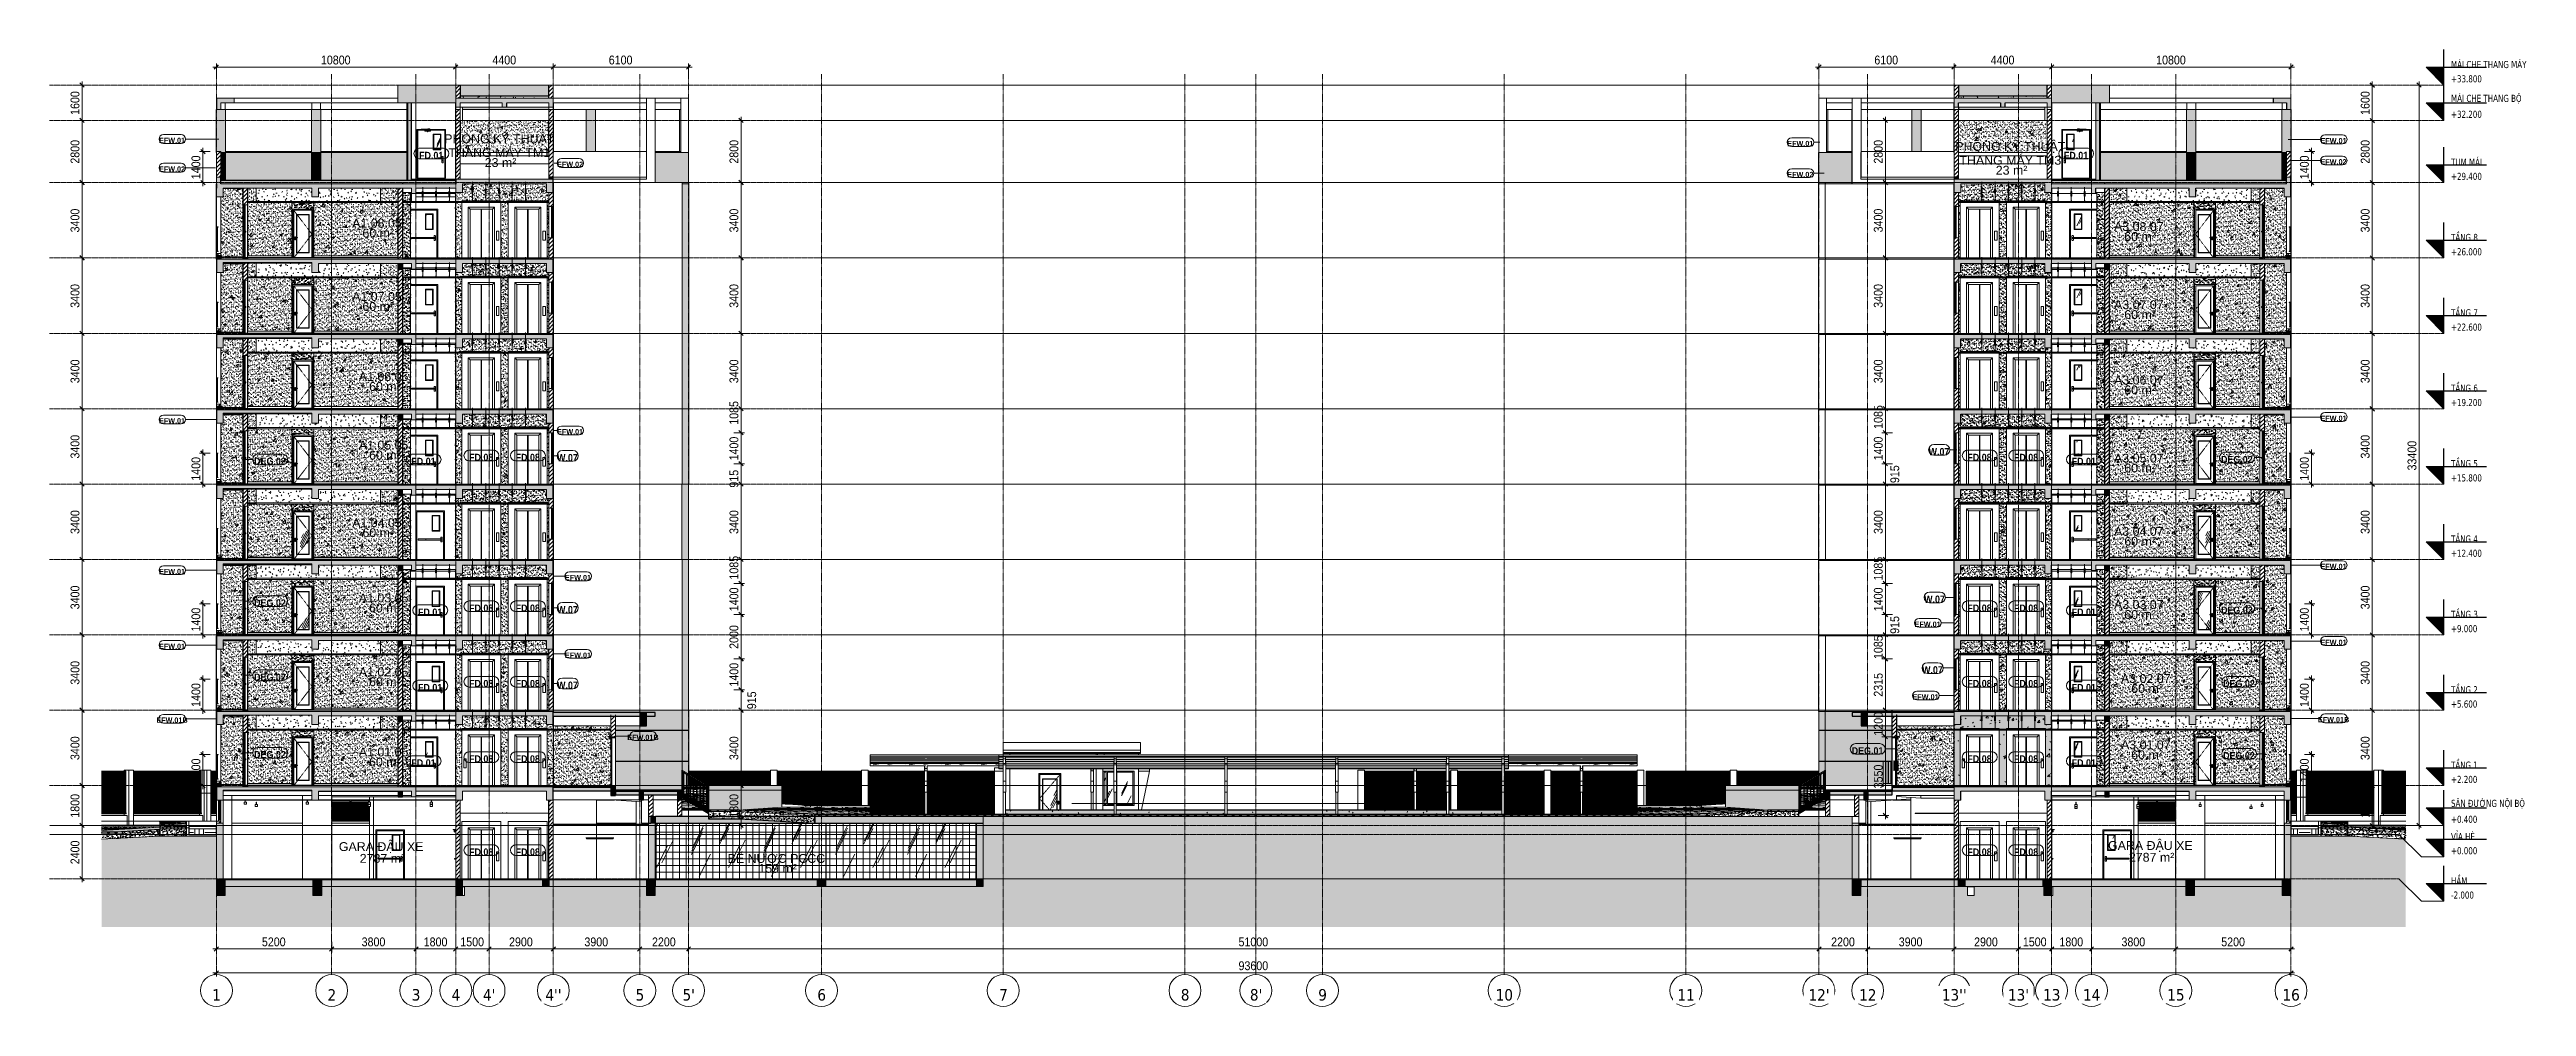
# Model space of a CAD drawing. Header units: millimetres. Extents: x 26124 to 258712, y -8723 to 35400.
# Drawn here: x 26124 to 137877, y -7761 to 35400 of the extents above; entities that cross this region are included whole.
import ezdxf

# ---------------------------------------------------------------- set-up
doc = ezdxf.new("R2010")
doc.units = ezdxf.units.MM
for name, pattern in [('1 NÉT CALL OUT', [6, 3, -3]), ('Centre', [31.75, 6.35, -4.7625, 15.875, -4.7625]), ('Dash', [6.35, 3.175, -3.175]), ('Dash 1_8_', [6.35, 3.175, -3.175]), ('Grid Line', [22.225, 12.7, -3.175, 3.175, -3.175])]:
    doc.linetypes.add(name, pattern=pattern)
for name, color, linetype, lineweight in [('0-1', 7, 'Continuous', 5), ('A-ANNO-DIMS', 211, 'Continuous', 9), ('A-ANNO-DIMS-160', 211, 'Continuous', 9), ('A-AREA', 32, 'Dash 1_8_', 9), ('A-AREA-IDEN', 2, 'Continuous', 9), ('A-CLNG', 13, 'Continuous', 9), ('A-CLNG-1', 250, 'Continuous', 18), ('A-CLNG-2', 7, 'Continuous', 9), ('A-CLNG-3', 13, 'Continuous', 18), ('A-CLNG-PATT-1', 7, 'Continuous', 9), ('A-CLNG-PATT-2', 9, 'Continuous', 9), ('A-CLNG-PATT-3', 13, 'Continuous', 9), ('A-DETL-GENF', 92, 'Continuous', 9), ('A-DETL-GENF-1', 7, 'Continuous', 9), ('A-DETL-GENF-2', 9, 'Continuous', 9), ('A-DETL-GENF-HDLN', 1, 'Dash', 9), ('A-DETL-GENF-HDLN-1', 7, 'Dash', 9), ('A-DETL-GENF-HDLN-2', 1, 'Continuous', 9), ('A-DETL-MEDM', 33, 'Continuous', 18), ('A-DETL-THIN', 151, 'Continuous', 9), ('A-DOOR', 31, 'Continuous', 9), ('A-DOOR-1', 7, 'Continuous', 9), ('A-DOOR-FRAM', 31, 'Continuous', 9), ('A-DOOR-GLAZ', 31, 'Continuous', 9), ('A-DOOR-IDEN', 31, 'Continuous', 9), ('A-FLOR', 192, 'Continuous', 9), ('A-FLOR-1', 10, 'Continuous', 25), ('A-FLOR-2', 7, 'Continuous', 9), ('A-FLOR-3', 192, 'Continuous', 25), ('A-FLOR-HRAL', 11, 'Continuous', 9), ('A-FLOR-HRAL-1', 253, 'Continuous', 9), ('A-FLOR-LEVL', 51, 'Continuous', 9), ('A-FLOR-LEVL-1', 51, 'Continuous', 25), ('A-FLOR-LEVL-2', 51, 'Centre', 9), ('A-FLOR-MCUT', 51, 'Continuous', 9), ('A-FLOR-PATT-1', 7, 'Continuous', 9), ('A-FLOR-PATT-2', 9, 'Continuous', 9), ('A-FLOR-PATT-3', 8, 'Continuous', 9), ('A-GLAZ', 151, 'Continuous', 9), ('A-GLAZ-1', 7, '1 NÉT CALL OUT', 9), ('A-GLAZ-2', 55, '1 NÉT CALL OUT', 9), ('A-GLAZ-CURT', 52, 'Continuous', 9), ('A-GLAZ-CWMG', 51, 'Continuous', 9), ('A-GLAZ-CWMG-1', 51, 'Continuous', 18), ('A-GLAZ-IDEN', 152, 'Continuous', 9), ('A-WALL', 113, 'Continuous', 9), ('A-WALL-1', 113, 'Continuous', 18), ('A-WALL-IDEN', 211, 'Continuous', 9), ('A-WALL-PATT-1', 7, 'Continuous', 9), ('A-WALL-PATT-2', 9, 'Continuous', 9), ('A-WALL-PATT-3', 111, 'Continuous', 5), ('A-WALL-PATT-4', 111, 'Continuous', 9), ('C-PRKG', 70, 'Continuous', 9), ('C-PRKG-HDLN', 70, 'Dash', 9), ('E-LITE-EQPM', 33, 'Continuous', 9), ('E-LITE-EQPM-1', 7, 'Continuous', 9), ('I-WALL', 2, 'Continuous', 9), ('I-WALL-1', 250, 'Continuous', 18), ('I-WALL-2', 7, 'Continuous', 9), ('I-WALL-3', 2, 'Continuous', 18), ('L-SITE-WALL-1', 250, 'Continuous', 18), ('L-SITE-WALL-2', 7, 'Continuous', 9), ('S-BEAM', 12, 'Continuous', 9), ('S-BEAM-1', 12, 'Continuous', 5), ('S-BEAM-2', 10, 'Continuous', 25), ('S-BEAM-3', 7, 'Continuous', 9), ('S-COLS', 52, 'Continuous', 9), ('S-COLS-1', 7, 'Continuous', 9), ('S-GRID-1', 1, 'Grid Line', 9), ('S-GRID-IDEN', 1, 'Continuous', 9), ('S-STRS', 31, 'Continuous', 9), ('S-STRS-1', 31, 'Continuous', 5), ('S-STRS-2', 31, 'Continuous', 18)]:
    doc.layers.add(name, color=color, linetype=linetype, lineweight=lineweight)
doc.styles.add('Arial_1', font='arial.ttf', dxfattribs={"height": 400})
doc.styles.add('Arial_B', font='arialbd.ttf', dxfattribs={"width": 0.85, "height": 240})
doc.styles.add('Arial_B_1', font='arialbd.ttf', dxfattribs={"width": 0.9, "height": 320})
doc.styles.add('Arial_B_2', font='arialbd.ttf', dxfattribs={"width": 0.85, "height": 336})
doc.styles.add('Tahoma_B', font='tahomabd.ttf', dxfattribs={"width": 0.85, "height": 320})
doc.styles.add('Tahoma_B_1', font='tahomabd.ttf', dxfattribs={"height": 520})
doc.styles.add('UTM Avo', font='', dxfattribs={"width": 0.9, "height": 400})
doc.styles.get('UTM Avo').set_extended_font_data('UTM Avo')
doc.dimstyles.new('1_Dim_chi_tiet_2_5', dxfattribs={"dimscale": 304.8, "dimtxt": 399.720379, "dimasz": 0.629921, "dimexe": 0.524934, "dimexo": 0.0625, "dimgap": 0.052493, "dimtad": 1, "dimdec": 0, "dimrnd": 5, "dimzin": 0, "dimdsep": 46, "dimtxsty": 'UTM Avo', "dimblk1": 'OBLIQUE', "dimblk2": 'OBLIQUE', "dimsah": 1, "dimcen": 0.09, "dimdle": 0.524934, "dimazin": 0, "dimtfac": 1, "dimtdec": 4, "dimtix": 1, "dimtmove": 0, "dimatfit": 3, "dimfxl": 1.049869, "dimfxlon": 1, "dimtvp": 1, "dimtolj": 1, "dimtzin": 0, "dimarcsym": 2})
doc.dimstyles.new('1_Dim_chi_tiet_2_5_1', dxfattribs={"dimscale": 304.8, "dimtxt": 399.720379, "dimasz": 0.629921, "dimexe": 0.524934, "dimexo": 0.0625, "dimgap": 0.052493, "dimtad": 1, "dimdec": 0, "dimrnd": 5, "dimzin": 0, "dimdsep": 46, "dimtxsty": 'UTM Avo', "dimblk1": 'OBLIQUE', "dimblk2": 'OBLIQUE', "dimsah": 1, "dimcen": 0.09, "dimdle": 0.524934, "dimazin": 0, "dimtfac": 1, "dimtdec": 4, "dimtix": 1, "dimtmove": 2, "dimatfit": 3, "dimfxl": 1.049869, "dimfxlon": 1, "dimtvp": 1, "dimtolj": 1, "dimtzin": 0, "dimarcsym": 2})
pattern_1 = [(180, (81052.7, 14216.3), (-2e-14, -203.2), [19.239, -183.961]), (135, (81066.3, 14202.7), (-203.19986, 1e-14), [19.239, -268.129]), (90, (81066.3, 14183.47), (-203.2, 1e-14), [19.239, -183.961]), (45, (81052.7, 14169.86), (0, 203.19986), [19.239, -268.129]), (0, (81033.46, 14169.86), (0, 203.2), [19.239, -183.961]), (315, (81019.86, 14183.47), (203.19986, 0), [19.239, -268.129]), (270, (81019.86, 14202.7), (203.2, 1e-14), [19.239, -183.961]), (225, (81033.46, 14216.31), (1e-14, -203.19986), [19.239, -268.129]), (180, (81007.18, 14184.3), (-2e-14, -203.2), [22.055, -181.145]), (135, (81022.78, 14168.71), (-203.19986, 1e-14), [22.055, -265.314]), (90, (81022.78, 14146.66), (-203.2, 1e-14), [22.055, -181.145]), (45, (81007.18, 14131.06), (0, 203.19986), [22.055, -265.314]), (0, (80985.13, 14131.06), (0, 203.2), [22.055, -181.145]), (315, (80969.54, 14146.66), (203.19986, 0), [22.055, -265.314]), (270, (80969.54, 14168.71), (203.2, 1e-14), [22.055, -181.145]), (225, (80985.13, 14184.3), (1e-14, -203.19986), [22.055, -265.314]), (180, (80914.68, 14169.67), (-2e-14, -203.2), [14.547, -188.653]), (135, (80924.96, 14159.39), (-203.19986, 1e-14), [14.547, -272.821]), (90, (80924.96, 14144.84), (-203.2, 1e-14), [14.547, -188.653]), (45, (80914.68, 14134.56), (0, 203.19986), [14.547, -272.821]), (0, (80900.13, 14134.56), (0, 203.2), [14.547, -188.653]), (315, (80889.85, 14144.84), (203.19986, 0), [14.547, -272.821]), (270, (80889.85, 14159.39), (203.2, 1e-14), [14.547, -188.653]), (225, (80900.13, 14169.67), (1e-14, -203.19986), [14.547, -272.821]), (90, (80983.32, 14194.78), (-203.2, 1e-14), [29.097, -174.103]), (45, (80962.74, 14174.2), (0, 203.19986), [29.097, -258.271]), (0, (80933.65, 14174.2), (0, 203.2), [29.097, -174.103]), (315, (80913.07, 14194.78), (203.19986, 0), [29.097, -258.271]), (270, (80913.07, 14223.87), (203.2, 1e-14), [29.097, -174.103]), (225, (80933.65, 14244.45), (1e-14, -203.19986), [29.097, -258.271]), (180, (80962.74, 14244.45), (-2e-14, -203.2), [29.097, -174.103]), (135, (80983.32, 14223.87), (-203.19986, 1e-14), [29.097, -258.271]), (90, (81062.35, 14261.4), (-203.2, 1e-14), [37.075, -166.125]), (45, (81036.13, 14235.19), (0, 203.19986), [37.075, -250.293]), (0, (80999.05, 14235.19), (0, 203.2), [37.075, -166.125]), (315, (80972.84, 14261.4), (203.19986, 0), [37.075, -250.293]), (270, (80972.84, 14298.48), (203.2, 1e-14), [37.075, -166.125]), (225, (80999.05, 14324.7), (1e-14, -203.19986), [37.075, -250.293]), (180, (81036.13, 14324.7), (-2e-14, -203.2), [37.075, -166.125]), (135, (81062.35, 14298.48), (-203.19986, 1e-14), [37.075, -250.293]), (90, (80938.85, 14272.68), (-203.2, 1e-14), [19.242, -183.958]), (45, (80925.24, 14259.07), (0, 203.19986), [19.242, -268.127]), (0, (80906, 14259.07), (0, 203.2), [19.242, -183.958]), (315, (80892.4, 14272.68), (203.19986, 0), [19.242, -268.127]), (270, (80892.4, 14291.92), (203.2, 1e-14), [19.242, -183.958]), (225, (80906, 14305.53), (1e-14, -203.19986), [19.242, -268.127]), (180, (80925.24, 14305.53), (-2e-14, -203.2), [19.242, -183.958]), (135, (80938.85, 14291.92), (-203.19986, 1e-14), [19.242, -268.127])]
pattern_2 = [(0, (80880.3, 14125), (1300.48, 325.12), [53.645, -921.715, 53.645, -6123.635]), (0, (80880.3, 14125), (1300.48, 325.12), [-1029.005, -921.715, 53.645, -1897.075, -3251.2]), (0, (80880.3, 14125), (1300.48, 325.12), [-3901.44, 53.645, -921.715, 53.645, -2222.195]), (0, (80880.3, 14125), (1300.48, 325.12), [-4930.445, -596.595, 53.645, -1571.955]), (120, (81367.98, 14287.56), (-931.8022, 963.6887), [53.645, -921.715, -6177.28]), (120, (81367.98, 14287.56), (-931.8022, 963.6887), [-975.36, 53.645, -921.715, -5201.92]), (120, (81367.98, 14287.56), (-931.8022, 963.6887), [-1950.72, 53.645, -1897.075, -3251.2]), (120, (81367.98, 14287.56), (-931.8022, 963.6887), [-3901.44, 53.645, -921.715, -2275.84]), (120, (81367.98, 14287.56), (-931.8022, 963.6887), [-4876.8, 53.645, -596.595, -1625.6]), (120, (81367.98, 14287.56), (-931.8022, 963.6887), [-5527.04, 53.645, -1571.955]), (240, (81530.54, 14937.8), (-368.6778, -1288.8087), [53.645, -921.715, -6177.28]), (240, (81530.54, 14937.8), (-368.6778, -1288.8087), [-975.36, 53.645, -921.715, -5201.92]), (240, (81530.54, 14937.8), (-368.6778, -1288.8087), [-1950.72, 53.645, -1897.075, -3251.2]), (240, (81530.54, 14937.8), (-368.6778, -1288.8087), [-3901.44, 53.645, -921.715, -2275.84]), (240, (81530.54, 14937.8), (-368.6778, -1288.8087), [-4876.8, 53.645, -596.595, -1625.6]), (240, (81530.54, 14937.8), (-368.6778, -1288.8087), [-5527.04, 53.645, -1571.955])]
pattern_3 = [(45, (80880.3, 14125), (-84.8528, 84.8528), [])]
pattern_4 = [(50, (80880.3, 14125), (1165.978, -102.01), [121.92, -1341.12]), (355, (80880.3, 14125), (-225.554, 1222.763), [97.536, -1072.896]), (100.451, (80977.5, 14116.5), (940.433, 1120.746), [103.616, -1139.776]), (46.184, (80880.3, 14450.1), (1734.906, -269.074), [182.88, -2011.68]), (96.636, (81024.9, 14427.7), (1519.377, 1583.536), [155.424, -1709.665]), (351.184, (80880.3, 14450.1), (1519.39, 1583.52), [146.304, -1609.344]), (21, (81042.9, 14368.8), (970.332, -654.498), [121.92, -1341.12]), (326, (81042.9, 14368.8), (395.533, 1178.804), [97.536, -1072.896]), (71.451, (81123.7, 14314.3), (1365.87, 524.296), [103.616, -1139.776]), (37.5, (80880.3, 14125), (19.767, 541.1527), [53.645, -1006.246, 53.645, -1035.507, -1076.96]), (37.5, (80880.3, 14125), (19.767, 541.1527), [-2149.043, 53.645, -1023.315]), (7.5, (80880.3, 14125), (427.646, 641.156), [53.645, -567.334, 53.645, -981.862, -410.464]), (7.5, (80880.3, 14125), (427.646, 641.156), [-1656.486, 53.645, -356.819]), (327.5, (80517.8, 14125), (867.782, -36.665), [53.645, -352.755, 53.645, -1214.323, -1682.496]), (327.5, (80517.8, 14125), (867.782, -36.665), [-1674.368, 53.645, -1628.851]), (317.5, (80355.2, 14125), (948.028, 162.731), [53.645, -474.675, 53.645, -788.416, -1194.816]), (317.5, (80355.2, 14125), (948.028, 162.731), [-1370.38, 53.645, -1141.17])]
pattern_5 = [(37.5, (80880.3, 14125), (-5.1206, 156.61216), [5.364, -118.181, 5.364, -132.812, -132.08]), (37.5, (80880.3, 14125), (-5.1206, 156.61216), [-261.722, 5.364, -126.716]), (7.5, (80880.3, 14125), (143.847, 229.3842), [5.364, -61.285, 5.364, -105.989, -42.672]), (7.5, (80880.3, 14125), (143.847, 229.3842), [-178.003, 5.364, -37.308]), (327.5, (80780.33, 14125), (253.11758, 0.46008), [5.364, -35.276, 5.364, -140.94, -191.008]), (327.5, (80780.33, 14125), (253.11758, 0.46008), [-186.944, 5.364, -185.644]), (317.5, (80780.33, 14125), (244.3381, 71.3376), [5.364, -14.956, 5.364, -90.546, -109.728]), (317.5, (80780.33, 14125), (244.3381, 71.3376), [-116.23, 5.364, -104.364])]
pattern_6 = [(0, (80880.3, 14125), (650.24, 162.56), [53.645, -434.035, 53.645, -434.035, -2600.96]), (0, (80880.3, 14125), (650.24, 162.56), [-975.36, 53.645, -921.715, 53.645, -434.035, -1137.92]), (0, (80880.3, 14125), (650.24, 162.56), [-2438.4, 53.645, -271.475, 53.645, -759.155]), (120, (81124.14, 14206.28), (-465.9011, 481.84436), [53.645, -434.035, 53.645, -3034.995]), (120, (81124.14, 14206.28), (-465.9011, 481.84436), [-541.325, -434.035, 53.645, -921.715, -1625.6]), (120, (81124.14, 14206.28), (-465.9011, 481.84436), [-1950.72, 53.645, -434.035, 53.645, -1084.275]), (120, (81124.14, 14206.28), (-465.9011, 481.84436), [-2492.045, -271.475, 53.645, -759.155]), (240, (81205.42, 14531.4), (-184.3389, -644.40436), [53.645, -434.035, 53.645, -3034.995]), (240, (81205.42, 14531.4), (-184.3389, -644.40436), [-541.325, -434.035, 53.645, -921.715, -1625.6]), (240, (81205.42, 14531.4), (-184.3389, -644.40436), [-1950.72, 53.645, -434.035, 53.645, -1084.275]), (240, (81205.42, 14531.4), (-184.3389, -644.40436), [-2492.045, -271.475, 53.645, -759.155])]
pattern_7 = [(63.435, (81083.5, 14226.6), (-817.87, 2453.59), [1016, -609.6, 1016, -609.6, -1292.49]), (63.435, (81083.5, 14226.6), (-817.87, 2453.59), [-3251.2, 406.4, -886.09]), (63.435, (81032.7, 14277.4), (-817.87, 2453.59), [812.8, -1016, 609.6, -609.6, -1495.69]), (63.435, (81032.7, 14277.4), (-817.87, 2453.59), [-3048, 711.2, -784.49]), (63.435, (81032.7, 14429.8), (-817.87, 2453.59), [609.6, -1219.2, 406.4, -609.6, -1698.89]), (63.435, (81032.7, 14429.8), (-817.87, 2453.59), [-2844.8, 914.4, -784.49]), (63.435, (81185.1, 14277.4), (-817.87, 2453.59), [609.6, -1219.2, 508, -2206.89]), (63.435, (81337.5, 14429.8), (-817.87, 2453.59), [304.8, -1524, 203.2, -2511.69]), (63.435, (81083.5, 14683.8), (-817.87, 2453.59), [203.2, -1524, 203.2, -812.8, -1800.49]), (63.435, (81083.5, 14683.8), (-817.87, 2453.59), [-2743.2, 508, -1292.49]), (63.435, (81997.9, 14531.4), (-817.866, 2453.59), [1016, -1524, 1219.2, -804.81]), (63.435, (81997.9, 14379), (-817.866, 2453.59), [1422.4, -1016, 1524, -601.61]), (63.435, (82099.5, 14429.8), (-817.866, 2453.59), [1625.6, -812.8, 1219.2, -886.09]), (63.435, (82251.9, 14582.2), (-817.866, 2453.59), [1016, -1422.4, 812.8, -1292.49]), (63.435, (82099.5, 14887), (-817.866, 2453.59), [508, -2032, 609.6, -1394.09]), (63.435, (82404.3, 14734.6), (-817.866, 2453.59), [406.4, -2032, 406.4, -1698.89])]
pattern_8 = [(45, (80880.3, 14125), (-90.50967, 90.50967), [])]
pattern_9 = [(45, (80880.3, 14125), (-169.7056, 169.7056), []), (135, (80880.3, 14125), (-169.7056, -169.7056), [])]
pattern_10 = [(63.435, (82789.9, 14236.3), (-0.002, 1625.6), [567.96, -3066.99]), (63.435, (81164.3, 14236.3), (-0.002, 1625.6), [567.96, -3066.99]), (63.435, (83568.1, 14550.35), (-0.002, 1625.6), [567.96, -3066.99]), (63.435, (81942.5, 14550.35), (-0.002, 1625.6), [567.96, -3066.99]), (63.435, (83450.3, 14439.5), (-0.002, 1625.6), [567.96, -3066.99]), (63.435, (81824.7, 14439.5), (-0.002, 1625.6), [567.96, -3066.99]), (63.435, (83330.26, 15074.4), (-0.002, 1625.6), [276.055, -3358.896]), (63.435, (81704.66, 15074.4), (-0.002, 1625.6), [276.055, -3358.896]), (63.435, (83251.74, 14976.15), (-0.002, 1625.6), [567.96, -3066.99]), (63.435, (81626.14, 14976.15), (-0.002, 1625.6), [567.96, -3066.99]), (63.435, (83265.6, 15046.7), (-0.002, 1625.6), [567.96, -3066.99]), (63.435, (81640, 15046.7), (-0.002, 1625.6), [567.96, -3066.99]), (63.435, (82609.74, 14737.2), (-0.002, 1625.6), [567.96, -3066.99]), (63.435, (80984.14, 14737.2), (-0.002, 1625.6), [567.96, -3066.99]), (63.435, (82623.6, 14820.35), (-0.002, 1625.6), [567.96, -3066.99]), (63.435, (80998, 14820.35), (-0.002, 1625.6), [567.96, -3066.99]), (63.435, (82627.3, 14880.3), (-0.002, 1625.6), [567.96, -3066.99]), (63.435, (81001.7, 14880.3), (-0.002, 1625.6), [567.96, -3066.99])]
pattern_11 = [(50, (80880.3, 14125), (291.4942, -25.5022), [30.48, -335.28]), (355, (80880.3, 14125), (-56.3889, 305.6909), [24.384, -268.224]), (100.451, (80904.6, 14122.88), (235.108, 280.1865), [25.904, -284.944]), (46.184, (80880.3, 14206.28), (433.727, -67.2684), [45.72, -502.92]), (96.636, (80916.45, 14200.67), (379.844, 395.8845), [38.856, -427.416]), (351.184, (80880.3, 14206.3), (379.848, 395.881), [36.576, -402.336]), (21, (80920.94, 14185.96), (242.5828, -163.6239), [30.48, -335.28]), (326, (80920.94, 14185.96), (98.883, 294.7011), [24.384, -268.224]), (71.451, (80941.16, 14172.33), (341.4672, 131.074), [25.904, -284.944]), (37.5, (80880.3, 14125), (4.94191, 135.28833), [5.364, -259.608, 5.364, -266.924, -269.24]), (37.5, (80880.3, 14125), (4.94191, 135.28833), [-537.261, 5.364, -263.876]), (7.5, (80880.3, 14125), (106.91172, 160.28908), [5.364, -149.88, 5.364, -253.512, -102.616]), (7.5, (80880.3, 14125), (106.91172, 160.28908), [-414.122, 5.364, -97.252]), (327.5, (80789.68, 14125), (216.9455, -9.16625), [5.364, -96.236, 5.364, -311.628, -420.624]), (327.5, (80789.68, 14125), (216.9455, -9.16625), [-418.592, 5.364, -415.26]), (317.5, (80749.04, 14125), (237.0069, 40.6827), [5.364, -126.716, 5.364, -205.151, -298.704]), (317.5, (80749.04, 14125), (237.0069, 40.6827), [-342.595, 5.364, -293.34])]
pattern_12 = [(0, (80880.3, 14125), (508, 508), [508, -508]), (0, (80880.3, 14315.5), (508, 508), [508, -508]), (0, (80880.3, 14506), (508, 508), [508, -508]), (90, (80943.8, 14569.5), (-508, 508), [508, -508]), (90, (81134.3, 14569.5), (-508, 508), [508, -508]), (90, (81324.8, 14569.5), (-508, 508), [508, -508])]
pattern_13 = [(11.254, (82789.92, 5560.02), (0.0006, 161.737), [258.979, -1398.491]), (11.254, (81164.32, 5560.02), (0.0006, 161.737), [258.979, -1398.491]), (11.254, (83568.1, 5591.26), (0.0006, 161.737), [258.979, -1398.491]), (11.254, (81942.5, 5591.26), (0.0006, 161.737), [258.979, -1398.491]), (11.254, (83450.32, 5580.23), (0.0006, 161.737), [258.979, -1398.491]), (11.254, (81824.72, 5580.23), (0.0006, 161.737), [258.979, -1398.491]), (11.254, (83330.26, 5643.4), (0.0006, 161.737), [125.876, -1531.594]), (11.254, (81704.66, 5643.4), (0.0006, 161.737), [125.876, -1531.594]), (11.254, (83251.74, 5633.63), (0.0006, 161.737), [258.979, -1398.491]), (11.254, (81626.14, 5633.63), (0.0006, 161.737), [258.979, -1398.491]), (11.254, (83265.6, 5640.65), (0.0006, 161.737), [258.979, -1398.491]), (11.254, (81640, 5640.65), (0.0006, 161.737), [258.979, -1398.491]), (11.254, (82609.74, 5609.85), (0.0006, 161.737), [258.979, -1398.491]), (11.254, (80984.14, 5609.85), (0.0006, 161.737), [258.979, -1398.491]), (11.254, (82623.6, 5618.13), (0.0006, 161.737), [258.979, -1398.491]), (11.254, (80998, 5618.13), (0.0006, 161.737), [258.979, -1398.491]), (11.254, (82627.33, 5624.09), (0.0006, 161.737), [258.979, -1398.491]), (11.254, (81001.73, 5624.09), (0.0006, 161.737), [258.979, -1398.491])]
pattern_14 = [(63.321, (82789.9, 11913.26), (-0.006, 1617.535), [565.71, -3054.82]), (63.321, (81164.3, 11913.26), (-0.006, 1617.535), [565.71, -3054.82]), (63.321, (83568.1, 12225.76), (-0.006, 1617.535), [565.71, -3054.82]), (63.321, (81942.5, 12225.76), (-0.006, 1617.535), [565.71, -3054.82]), (63.321, (83450.3, 12115.45), (-0.006, 1617.535), [565.71, -3054.82]), (63.321, (81824.7, 12115.45), (-0.006, 1617.535), [565.71, -3054.82]), (63.321, (83330.26, 12747.2), (-0.006, 1617.535), [274.96, -3345.57]), (63.321, (81704.66, 12747.2), (-0.006, 1617.535), [274.96, -3345.57]), (63.321, (83251.74, 12649.44), (-0.006, 1617.535), [565.71, -3054.82]), (63.321, (81626.14, 12649.44), (-0.006, 1617.535), [565.71, -3054.82]), (63.321, (83265.6, 12719.64), (-0.006, 1617.535), [565.71, -3054.82]), (63.321, (81640, 12719.64), (-0.006, 1617.535), [565.71, -3054.82]), (63.321, (82609.74, 12411.7), (-0.006, 1617.535), [565.71, -3054.82]), (63.321, (80984.14, 12411.7), (-0.006, 1617.535), [565.71, -3054.82]), (63.321, (82623.6, 12494.4), (-0.006, 1617.535), [565.71, -3054.82]), (63.321, (80998, 12494.4), (-0.006, 1617.535), [565.71, -3054.82]), (63.321, (82627.3, 12554.1), (-0.006, 1617.535), [565.71, -3054.82]), (63.321, (81001.7, 12554.1), (-0.006, 1617.535), [565.71, -3054.82])]
pattern_15 = [(11.254, (82789.92, 4193.8), (0.0006, 161.737), [258.979, -1398.491]), (11.254, (81164.32, 4193.8), (0.0006, 161.737), [258.979, -1398.491]), (11.254, (83568.1, 4225.05), (0.0006, 161.737), [258.979, -1398.491]), (11.254, (81942.5, 4225.05), (0.0006, 161.737), [258.979, -1398.491]), (11.254, (83450.32, 4214.02), (0.0006, 161.737), [258.979, -1398.491]), (11.254, (81824.72, 4214.02), (0.0006, 161.737), [258.979, -1398.491]), (11.254, (83330.26, 4277.19), (0.0006, 161.737), [125.876, -1531.594]), (11.254, (81704.66, 4277.19), (0.0006, 161.737), [125.876, -1531.594]), (11.254, (83251.74, 4267.41), (0.0006, 161.737), [258.979, -1398.491]), (11.254, (81626.14, 4267.41), (0.0006, 161.737), [258.979, -1398.491]), (11.254, (83265.6, 4274.43), (0.0006, 161.737), [258.979, -1398.491]), (11.254, (81640, 4274.43), (0.0006, 161.737), [258.979, -1398.491]), (11.254, (82609.74, 4243.64), (0.0006, 161.737), [258.979, -1398.491]), (11.254, (80984.14, 4243.64), (0.0006, 161.737), [258.979, -1398.491]), (11.254, (82623.6, 4251.91), (0.0006, 161.737), [258.979, -1398.491]), (11.254, (80998, 4251.91), (0.0006, 161.737), [258.979, -1398.491]), (11.254, (82627.33, 4257.87), (0.0006, 161.737), [258.979, -1398.491]), (11.254, (81001.73, 4257.87), (0.0006, 161.737), [258.979, -1398.491])]
pattern_16 = [(0, (61147.56, -2000), (0, 300), []), (90, (61147.56, -2000), (-300, 2e-14), [])]
pattern_17 = [(63.435, (84699.5, 14347.6), (-0.002, 3251.2), [1135.92, -6133.98]), (63.435, (81448.3, 14347.6), (-0.002, 3251.2), [1135.92, -6133.98]), (63.435, (86255.9, 14975.7), (-0.002, 3251.2), [1135.92, -6133.98]), (63.435, (83004.7, 14975.7), (-0.002, 3251.2), [1135.92, -6133.98]), (63.435, (86020.3, 14754), (-0.002, 3251.2), [1135.92, -6133.98]), (63.435, (82769.1, 14754), (-0.002, 3251.2), [1135.92, -6133.98]), (63.435, (85780.2, 16023.8), (-0.002, 3251.2), [552.1, -6717.8]), (63.435, (82529, 16023.8), (-0.002, 3251.2), [552.1, -6717.8]), (63.435, (85623.2, 15827.3), (-0.002, 3251.2), [1135.92, -6133.98]), (63.435, (82372, 15827.3), (-0.002, 3251.2), [1135.92, -6133.98]), (63.435, (85650.9, 15968.4), (-0.002, 3251.2), [1135.92, -6133.98]), (63.435, (82399.7, 15968.4), (-0.002, 3251.2), [1135.92, -6133.98]), (63.435, (84339.2, 15349.4), (-0.002, 3251.2), [1135.92, -6133.98]), (63.435, (81088, 15349.4), (-0.002, 3251.2), [1135.92, -6133.98]), (63.435, (84366.9, 15515.7), (-0.002, 3251.2), [1135.92, -6133.98]), (63.435, (81115.7, 15515.7), (-0.002, 3251.2), [1135.92, -6133.98]), (63.435, (84374.4, 15635.6), (-0.002, 3251.2), [1135.92, -6133.98]), (63.435, (81123.2, 15635.6), (-0.002, 3251.2), [1135.92, -6133.98])]
pattern_18 = [(349.695, (60946.54, 869.39), (3657.5982, -609.61005), [68.155, -6747.38]), (0, (61013.6, 857.2), (609.6, 609.6), [67.06, -542.54]), (18.435, (61080.65, 857.2), (1219.199, 609.602), [57.83, -1869.89]), (172.875, (61135.516, 875.49), (4267.1994, -609.5991), [49.15, -4865.604]), (174.806, (61086.75, 881.584), (6096.00395, -609.5547), [67.333, -6665.92]), (194.036, (61019.69, 887.68), (-1828.802, -609.5924), [75.403, -2438.04]), (9.462, (60995.31, 869.39), (3048.005, 609.5835), [37.08, -3670.97]), (353.66, (61031.884, 875.49), (-4876.8008, 609.5835), [55.202, -5464.96]), (185.711, (61086.75, 869.39), (-5486.3951, -609.6394), [61.264, -6065.14]), (168.69, (61025.79, 863.3), (2438.4, -609.6026), [31.084, -3077.28]), (354.806, (60891.676, 863.296), (-6096.00395, 609.5547), [67.333, -6665.92]), (348.69, (60958.73, 857.2), (-2438.4, 609.6026), [62.167, -3046.194]), (0, (61019.7, 845), (609.6, 609.6), [73.15, -536.45]), (20.556, (61092.844, 845.01), (3048.0001, 1219.197), [52.084, -5156.34]), (3.814, (61141.61, 863.296), (8534.40115, 609.5889), [91.643, -9072.654]), (354.806, (61233.05, 869.39), (-6096.00395, 609.5547), [67.333, -6665.92]), (0, (61300.1, 863.3), (609.6, 609.6), [67.056, -542.544]), (5.194, (60757.564, 863.296), (6096.00395, 609.5547), [67.333, -6665.92]), (354.806, (60824.62, 869.39), (-6096.00395, 609.5547), [67.333, -6665.92]), (0, (60757.56, 875.5), (609.6, 609.6), [36.58, -573.02]), (5.194, (60794.14, 875.49), (6096.00395, 609.5547), [67.333, -6665.92]), (0, (60861.2, 881.6), (609.6, 609.6), [60.96, -548.64]), (10.305, (60922.156, 881.584), (-3657.5982, -609.61005), [68.155, -6747.38]), (5.194, (60989.21, 893.776), (6096.00395, 609.5547), [67.333, -6665.92]), (354.806, (61056.27, 899.87), (-6096.00395, 609.5547), [67.333, -6665.92]), (354.806, (61123.324, 893.776), (-6096.00395, 609.5547), [67.333, -6665.92]), (351.87, (61190.38, 887.68), (-3657.6004, 609.593), [86.21, -4224.31]), (0, (61275.7, 875.5), (609.6, 609.6), [91.44, -518.16]), (347.471, (61251.34, 509.73), (3047.9989, -609.6108), [56.202, -5564.033]), (354.289, (61306.204, 497.536), (-5486.3951, 609.6394), [61.264, -6065.14]), (8.13, (61251.34, 509.73), (3657.6004, 609.593), [43.105, -4267.42]), (9.462, (61294.01, 515.82), (3048.005, 609.5835), [74.16, -3633.89]), (0, (60757.56, 528), (609.6, 609.6), [73.15, -536.45]), (350.538, (60830.72, 528.02), (-3048.005, 609.5835), [37.08, -3670.97]), (201.801, (60867.29, 521.92), (1828.8045, 609.587), [32.83, -3249.97]), (192.995, (60836.81, 509.73), (5486.39314, 1219.23746), [81.33, -8051.747]), (352.875, (61318.396, 509.73), (-4267.1994, 609.5991), [49.15, -4865.604]), (7.125, (61318.396, 509.73), (4267.1994, 609.5991), [49.15, -4865.604]), (0, (60757.56, 515.8), (609.6, 609.6), [48.77, -560.83]), (194.036, (60806.33, 515.82), (-1828.802, -609.5924), [50.27, -2463.18]), (356.633, (60891.676, 534.112), (-9753.5944, 609.69188), [103.81, -10277.302]), (357.709, (60995.308, 528.016), (-14630.39665, 609.69909), [152.522, -15099.665]), (3.18, (61147.708, 521.92), (10363.1983, 609.6312), [109.897, -10879.823]), (9.462, (61257.44, 528.02), (3048.005, 609.5835), [111.24, -3596.81]), (10.305, (60757.564, 473.15), (-3657.5982, -609.61005), [68.155, -6747.38]), (15.945, (60824.62, 485.34), (-2438.4042, -609.5832), [88.76, -4349.196]), (0, (60909.96, 509.7), (609.6, 609.6), [79.25, -530.35]), (351.87, (60989.21, 509.73), (-3657.6004, 609.593), [86.21, -4224.31]), (3.576, (61074.556, 497.536), (9144.00297, 609.5468), [97.726, -9674.906]), (351.254, (61172.09, 503.63), (4267.20096, -609.58783), [80.18, -7937.856]), (345.964, (61251.34, 491.44), (-1828.802, 609.5924), [75.403, -2438.04]), (0, (61324.5, 473.15), (609.6, 609.6), [42.67, -566.93]), (174.806, (60891.676, 534.11), (6096.00395, -609.5547), [134.665, -6598.587]), (355.236, (60757.564, 570.69), (-6705.5965, 609.6414), [146.81, -7193.745]), (0, (60903.87, 558.5), (609.6, 609.6), [140.21, -469.39]), (4.086, (61044.076, 558.496), (7924.79503, 609.65274), [171.123, -8385.02]), (0, (61214.76, 570.7), (609.6, 609.6), [152.4, -457.2]), (7.125, (60757.564, 442.67), (4267.1994, 609.5991), [147.443, -4767.31]), (6.34, (60903.87, 460.96), (4876.8008, 609.5835), [110.403, -5409.76]), (357.51, (61013.596, 473.152), (-13411.19697, 609.70439), [140.34, -13893.706]), (353.48, (61153.804, 467.056), (-15849.59217, 1828.85517), [214.749, -21260.135]), (3.013, (60757.564, 838.912), (10972.79715, 609.6408), [115.984, -11482.446]), (351.87, (60873.39, 845.01), (-3657.6004, 609.593), [129.316, -4181.21]), (357.614, (61001.404, 826.72), (-14020.79943, 609.61372), [146.43, -14496.664]), (10.62, (61147.708, 820.624), (-6705.59246, -1219.23973), [99.236, -9824.334]), (0, (61245.24, 838.9), (609.6, 609.6), [121.92, -487.68]), (356.82, (60757.564, 912.064), (-10363.1983, 609.6312), [109.897, -10879.823]), (6.009, (60867.292, 905.968), (-6095.999, -609.59918), [116.464, -11529.93]), (6.71, (60983.116, 918.16), (-5486.39734, -609.61573), [104.346, -10330.325]), (354.289, (61086.75, 930.35), (-5486.3951, 609.6394), [122.528, -6003.877]), (347.905, (61208.67, 918.16), (-5486.39487, 1219.22295), [87.28, -8640.862]), (9.462, (61294.01, 899.87), (3048.005, 609.5835), [74.16, -3633.89]), (3.814, (60757.564, 796.24), (8534.40115, 609.5889), [91.643, -9072.654]), (347.196, (60849.004, 802.336), (-7924.80896, 1828.76326), [137.532, -13615.67]), (0, (60983.1, 771.86), (609.6, 609.6), [152.4, -457.2]), (5.44, (61135.516, 771.856), (-6705.6025, -609.56085), [128.595, -12730.932]), (6.71, (61263.532, 784.048), (-5486.39734, -609.61573), [104.346, -10330.325]), (0, (60757.56, 954.74), (609.6, 609.6), [103.63, -505.97]), (8.13, (60861.2, 954.74), (3657.6004, 609.593), [172.42, -4138.1]), (357.614, (61031.884, 979.12), (-14020.79943, 609.61372), [146.43, -14496.664]), (354.472, (61178.188, 973.024), (12801.59101, -1219.3029), [189.859, -18796.025]), (6.843, (60757.564, 400), (-10363.19504, -1219.24128), [153.494, -15195.842]), (0, (60909.96, 418.3), (609.6, 609.6), [170.69, -438.91]), (356.348, (61080.652, 418.288), (-18897.604963, 1219.126665), [287.095, -28422.422]), (0, (60757.56, 613.36), (609.6, 609.6), [146.3, -463.3]), (4.764, (60903.87, 613.36), (6705.5965, 609.6414), [146.81, -7193.745]), (358.152, (61050.172, 625.552), (-18287.99624, 609.72412), [189.074, -18718.355]), (357.274, (61239.148, 619.456), (-12192.00424, 609.53415), [128.16, -12687.945]), (354.806, (60757.564, 710.896), (-6096.00395, 609.5547), [134.665, -6598.587]), (0, (60891.7, 698.7), (609.6, 609.6), [195.07, -414.53]), (1.909, (61086.748, 698.704), (17678.40105, 609.55323), [182.982, -18115.176]), (3.576, (61269.628, 704.8), (9144.00297, 609.5468), [97.726, -9674.906])]
pattern_19 = [(349.695, (56046.61, 869.39), (3657.5982, -609.61), [68.155, -6747.38]), (0, (56113.67, 857.2), (609.6, 609.6), [67.06, -542.54]), (18.435, (56180.72, 857.2), (1219.2, 609.602), [57.83, -1869.89]), (172.875, (56235.59, 875.49), (4267.1994, -609.599), [49.15, -4865.604]), (174.806, (56186.82, 881.584), (6096.004, -609.5547), [67.333, -6665.92]), (194.036, (56119.76, 887.68), (-1828.802, -609.592), [75.4, -2438.04]), (9.462, (56095.38, 869.39), (3048.005, 609.5835), [37.08, -3670.97]), (353.66, (56131.956, 875.49), (-4876.8008, 609.5835), [55.2, -5464.96]), (185.711, (56186.82, 869.39), (-5486.3951, -609.6394), [61.264, -6065.14]), (168.69, (56125.86, 863.3), (2438.4, -609.6026), [31.084, -3077.28]), (354.806, (55991.75, 863.296), (-6096.004, 609.5547), [67.333, -6665.92]), (348.69, (56058.8, 857.2), (-2438.4, 609.6026), [62.17, -3046.194]), (0, (56119.76, 845), (609.6, 609.6), [73.15, -536.45]), (20.556, (56192.916, 845.01), (3048, 1219.197), [52.084, -5156.34]), (3.814, (56241.684, 863.296), (8534.40115, 609.5889), [91.643, -9072.654]), (354.806, (56333.124, 869.39), (-6096.004, 609.5547), [67.333, -6665.92]), (0, (56400.2, 863.3), (609.6, 609.6), [67.06, -542.54]), (5.194, (55857.636, 863.296), (6096.004, 609.5547), [67.333, -6665.92]), (354.806, (55924.69, 869.39), (-6096.004, 609.5547), [67.333, -6665.92]), (0, (55857.64, 875.5), (609.6, 609.6), [36.58, -573.02]), (5.194, (55894.21, 875.49), (6096.004, 609.5547), [67.333, -6665.92]), (0, (55961.27, 881.6), (609.6, 609.6), [60.96, -548.64]), (10.305, (56022.23, 881.584), (-3657.5982, -609.61), [68.155, -6747.38]), (5.194, (56089.284, 893.776), (6096.004, 609.5547), [67.333, -6665.92]), (354.806, (56156.34, 899.87), (-6096.004, 609.5547), [67.333, -6665.92]), (354.806, (56223.396, 893.776), (-6096.004, 609.5547), [67.333, -6665.92]), (351.87, (56290.45, 887.68), (-3657.6004, 609.593), [86.21, -4224.31]), (0, (56375.8, 875.5), (609.6, 609.6), [91.44, -518.16]), (347.471, (56351.41, 509.73), (3047.9989, -609.6108), [56.2, -5564.033]), (354.289, (56406.276, 497.536), (-5486.3951, 609.6394), [61.264, -6065.14]), (8.13, (56351.41, 509.73), (3657.6004, 609.593), [43.105, -4267.42]), (9.462, (56394.08, 515.82), (3048.005, 609.5835), [74.16, -3633.89]), (0, (55857.64, 528), (609.6, 609.6), [73.15, -536.45]), (350.538, (55930.79, 528.02), (-3048.005, 609.5835), [37.08, -3670.97]), (201.801, (55967.36, 521.92), (1828.8045, 609.587), [32.83, -3249.97]), (192.995, (55936.884, 509.73), (5486.3931, 1219.2375), [81.33, -8051.747]), (352.875, (56418.47, 509.73), (-4267.1994, 609.599), [49.15, -4865.604]), (7.125, (56418.47, 509.73), (4267.1994, 609.599), [49.15, -4865.604]), (0, (55857.64, 515.8), (609.6, 609.6), [48.77, -560.83]), (194.036, (55906.4, 515.82), (-1828.802, -609.592), [50.27, -2463.18]), (356.633, (55991.748, 534.112), (-9753.5944, 609.6919), [103.81, -10277.302]), (357.709, (56095.38, 528.016), (-14630.39665, 609.6991), [152.522, -15099.665]), (3.18, (56247.78, 521.92), (10363.1983, 609.6312), [109.897, -10879.823]), (9.462, (56357.51, 528.02), (3048.005, 609.5835), [111.24, -3596.81]), (10.305, (55857.636, 473.15), (-3657.5982, -609.61), [68.155, -6747.38]), (15.945, (55924.69, 485.34), (-2438.4042, -609.583), [88.76, -4349.196]), (0, (56010.04, 509.7), (609.6, 609.6), [79.25, -530.35]), (351.87, (56089.28, 509.73), (-3657.6004, 609.593), [86.21, -4224.31]), (3.576, (56174.628, 497.536), (9144.00297, 609.5468), [97.726, -9674.906]), (351.254, (56272.164, 503.63), (4267.201, -609.5878), [80.18, -7937.856]), (345.964, (56351.41, 491.44), (-1828.802, 609.592), [75.4, -2438.04]), (0, (56424.56, 473.15), (609.6, 609.6), [42.67, -566.93]), (174.806, (55991.75, 534.11), (6096.004, -609.5547), [134.665, -6598.587]), (355.236, (55857.636, 570.69), (-6705.5965, 609.6414), [146.81, -7193.745]), (0, (56003.94, 558.5), (609.6, 609.6), [140.21, -469.39]), (4.086, (56144.15, 558.496), (7924.795, 609.6527), [171.123, -8385.02]), (0, (56314.84, 570.7), (609.6, 609.6), [152.4, -457.2]), (7.125, (55857.636, 442.67), (4267.1994, 609.599), [147.443, -4767.31]), (6.34, (56003.94, 460.96), (4876.8008, 609.5835), [110.403, -5409.76]), (357.51, (56113.668, 473.152), (-13411.19697, 609.7044), [140.34, -13893.706]), (353.48, (56253.876, 467.056), (-15849.59217, 1828.85517), [214.749, -21260.135]), (3.013, (55857.636, 838.912), (10972.79715, 609.6408), [115.984, -11482.446]), (351.87, (55973.46, 845.01), (-3657.6004, 609.593), [129.316, -4181.21]), (357.614, (56101.476, 826.72), (-14020.79943, 609.61372), [146.43, -14496.664]), (10.62, (56247.78, 820.624), (-6705.59246, -1219.2397), [99.236, -9824.334]), (0, (56345.3, 838.9), (609.6, 609.6), [121.92, -487.68]), (356.82, (55857.636, 912.064), (-10363.1983, 609.6312), [109.897, -10879.823]), (6.009, (55967.364, 905.968), (-6095.999, -609.5992), [116.464, -11529.93]), (6.71, (56083.188, 918.16), (-5486.39734, -609.6157), [104.346, -10330.325]), (354.289, (56186.82, 930.35), (-5486.3951, 609.6394), [122.53, -6003.877]), (347.905, (56308.74, 918.16), (-5486.3949, 1219.22295), [87.28, -8640.862]), (9.462, (56394.08, 899.87), (3048.005, 609.5835), [74.16, -3633.89]), (3.814, (55857.636, 796.24), (8534.40115, 609.5889), [91.643, -9072.654]), (347.196, (55949.076, 802.336), (-7924.80896, 1828.76326), [137.532, -13615.67]), (0, (56083.2, 771.86), (609.6, 609.6), [152.4, -457.2]), (5.44, (56235.588, 771.856), (-6705.6025, -609.56085), [128.595, -12730.932]), (6.71, (56363.604, 784.048), (-5486.39734, -609.61573), [104.346, -10330.325]), (0, (55857.64, 954.74), (609.6, 609.6), [103.63, -505.97]), (8.13, (55961.27, 954.74), (3657.6004, 609.593), [172.42, -4138.1]), (357.614, (56131.956, 979.12), (-14020.79943, 609.61372), [146.43, -14496.664]), (354.472, (56278.26, 973.024), (12801.59101, -1219.3029), [189.859, -18796.025]), (6.843, (55857.636, 400), (-10363.19504, -1219.24128), [153.494, -15195.842]), (0, (56010.04, 418.3), (609.6, 609.6), [170.69, -438.91]), (356.348, (56180.724, 418.288), (-18897.60496, 1219.126665), [287.095, -28422.422]), (0, (55857.64, 613.36), (609.6, 609.6), [146.3, -463.3]), (4.764, (56003.94, 613.36), (6705.5965, 609.6414), [146.81, -7193.745]), (358.152, (56150.244, 625.552), (-18287.99624, 609.72412), [189.074, -18718.355]), (357.274, (56339.22, 619.456), (-12192.00424, 609.53415), [128.16, -12687.945]), (354.806, (55857.636, 710.896), (-6096.004, 609.5547), [134.665, -6598.587]), (0, (55991.75, 698.7), (609.6, 609.6), [195.07, -414.53]), (1.909, (56186.82, 698.704), (17678.40105, 609.55323), [182.982, -18115.176]), (3.576, (56369.7, 704.8), (9144.00297, 609.5468), [97.726, -9674.906])]
pattern_20 = [(11.254, (82789.92, 870.5), (0.0006, 161.737), [258.979, -1398.491]), (11.254, (81164.32, 870.5), (0.0006, 161.737), [258.979, -1398.491]), (11.254, (83568.1, 901.75), (0.0006, 161.737), [258.979, -1398.491]), (11.254, (81942.5, 901.75), (0.0006, 161.737), [258.979, -1398.491]), (11.254, (83450.32, 890.72), (0.0006, 161.737), [258.979, -1398.491]), (11.254, (81824.72, 890.72), (0.0006, 161.737), [258.979, -1398.491]), (11.254, (83330.26, 953.89), (0.0006, 161.737), [125.876, -1531.594]), (11.254, (81704.66, 953.89), (0.0006, 161.737), [125.876, -1531.594]), (11.254, (83251.74, 944.11), (0.0006, 161.737), [258.979, -1398.491]), (11.254, (81626.14, 944.11), (0.0006, 161.737), [258.979, -1398.491]), (11.254, (83265.6, 951.13), (0.0006, 161.737), [258.979, -1398.491]), (11.254, (81640, 951.13), (0.0006, 161.737), [258.979, -1398.491]), (11.254, (82609.74, 920.34), (0.0006, 161.737), [258.979, -1398.491]), (11.254, (80984.14, 920.34), (0.0006, 161.737), [258.979, -1398.491]), (11.254, (82623.6, 928.61), (0.0006, 161.737), [258.979, -1398.491]), (11.254, (80998, 928.61), (0.0006, 161.737), [258.979, -1398.491]), (11.254, (82627.33, 934.57), (0.0006, 161.737), [258.979, -1398.491]), (11.254, (81001.73, 934.57), (0.0006, 161.737), [258.979, -1398.491])]

msp = doc.modelspace()

# ---------------------------------------------------------------- texts
at = {"layer": 'A-AREA-IDEN', "char_height": 400, "line_spacing_factor": 0.936439, "style": 'Arial_1'}
for s, insert, width, attachment_point in [('\\pt8,16,24,32,40,48,56,64,72,80,88,96,104,112,120,128,136,144,152,160,168,176,184,192,200,208,216,224,232,240,248,256;PHÒNG KỸ THUẬT\\PTHANG MÁY TM1', (46415.3, 30545.5), 4985.6, 8), ('\\pt8,16,24,32,40,48,56,64,72,80,88,96,104,112,120,128,136,144,152,160,168,176,184,192,200,208,216,224,232,240,248,256;PHÒNG KỸ THUẬT\\PTHANG MÁY TM3', (114589.8, 30199.4), 4985.6, 8), ('\\pt8,16,24,32,40,48,56,64,72,80,88,96,104,112,120,128,136,144,152,160,168,176,184,192,200,208,216,224,232,240,248,256;23 m²', (46473.3, 30299.6), 1449.6, 5), ('\\pt8,16,24,32,40,48,56,64,72,80,88,96,104,112,120,128,136,144,152,160,168,176,184,192,200,208,216,224,232,240,248,256;23 m²', (114647.8, 29953.5), 1449.6, 5), ('\\pt8,16,24,32,40,48,56,64,72,80,88,96,104,112,120,128,136,144,152,160,168,176,184,192,200,208,216,224,232,240,248,256;A1.08.05', (40896.5, 27366.1), 2233.6, 8), ('\\pt8,16,24,32,40,48,56,64,72,80,88,96,104,112,120,128,136,144,152,160,168,176,184,192,200,208,216,224,232,240,248,256;60 m²', (40954.5, 27120.2), 1449.6, 5), ('\\pt8,16,24,32,40,48,56,64,72,80,88,96,104,112,120,128,136,144,152,160,168,176,184,192,200,208,216,224,232,240,248,256;A3.08.07', (120388.2, 27211.1), 2233.6, 8), ('\\pt8,16,24,32,40,48,56,64,72,80,88,96,104,112,120,128,136,144,152,160,168,176,184,192,200,208,216,224,232,240,248,256;60 m²', (120446.2, 26965.2), 1449.6, 5), ('\\pt8,16,24,32,40,48,56,64,72,80,88,96,104,112,120,128,136,144,152,160,168,176,184,192,200,208,216,224,232,240,248,256;A1.07.05', (40896.5, 24055.9), 2233.6, 8), ('\\pt8,16,24,32,40,48,56,64,72,80,88,96,104,112,120,128,136,144,152,160,168,176,184,192,200,208,216,224,232,240,248,256;60 m²', (40954.5, 23810), 1449.6, 5), ('\\pt8,16,24,32,40,48,56,64,72,80,88,96,104,112,120,128,136,144,152,160,168,176,184,192,200,208,216,224,232,240,248,256;A3.07.07', (120388.2, 23687.5), 2233.6, 8), ('\\pt8,16,24,32,40,48,56,64,72,80,88,96,104,112,120,128,136,144,152,160,168,176,184,192,200,208,216,224,232,240,248,256;60 m²', (120446.2, 23441.6), 1449.6, 5), ('\\pt8,16,24,32,40,48,56,64,72,80,88,96,104,112,120,128,136,144,152,160,168,176,184,192,200,208,216,224,232,240,248,256;A1.06.05', (41197.4, 20444.7), 2233.6, 8), ('\\pt8,16,24,32,40,48,56,64,72,80,88,96,104,112,120,128,136,144,152,160,168,176,184,192,200,208,216,224,232,240,248,256;60 m²', (41255.4, 20198.8), 1449.6, 5), ('\\pt8,16,24,32,40,48,56,64,72,80,88,96,104,112,120,128,136,144,152,160,168,176,184,192,200,208,216,224,232,240,248,256;A3.06.07', (120388.2, 20289.7), 2233.6, 8), ('\\pt8,16,24,32,40,48,56,64,72,80,88,96,104,112,120,128,136,144,152,160,168,176,184,192,200,208,216,224,232,240,248,256;60 m²', (120446.2, 20043.8), 1449.6, 5), ('\\pt8,16,24,32,40,48,56,64,72,80,88,96,104,112,120,128,136,144,152,160,168,176,184,192,200,208,216,224,232,240,248,256;A1.05.05', (41197.4, 17353.4), 2233.6, 8), ('\\pt8,16,24,32,40,48,56,64,72,80,88,96,104,112,120,128,136,144,152,160,168,176,184,192,200,208,216,224,232,240,248,256;60 m²', (41255.4, 17107.5), 1449.6, 5), ('\\pt8,16,24,32,40,48,56,64,72,80,88,96,104,112,120,128,136,144,152,160,168,176,184,192,200,208,216,224,232,240,248,256;A3.05.07', (120388.2, 16766.1), 2233.6, 8), ('\\pt8,16,24,32,40,48,56,64,72,80,88,96,104,112,120,128,136,144,152,160,168,176,184,192,200,208,216,224,232,240,248,256;60 m²', (120446.2, 16520.2), 1449.6, 5), ('\\pt8,16,24,32,40,48,56,64,72,80,88,96,104,112,120,128,136,144,152,160,168,176,184,192,200,208,216,224,232,240,248,256;A1.04.05', (40896.5, 13851.6), 2233.6, 8), ('\\pt8,16,24,32,40,48,56,64,72,80,88,96,104,112,120,128,136,144,152,160,168,176,184,192,200,208,216,224,232,240,248,256;60 m²', (40954.5, 13605.8), 1449.6, 5), ('\\pt8,16,24,32,40,48,56,64,72,80,88,96,104,112,120,128,136,144,152,160,168,176,184,192,200,208,216,224,232,240,248,256;A3.04.07', (120388.2, 13462.7), 2233.6, 8), ('\\pt8,16,24,32,40,48,56,64,72,80,88,96,104,112,120,128,136,144,152,160,168,176,184,192,200,208,216,224,232,240,248,256;60 m²', (120446.2, 13216.8), 1449.6, 5), ('\\pt8,16,24,32,40,48,56,64,72,80,88,96,104,112,120,128,136,144,152,160,168,176,184,192,200,208,216,224,232,240,248,256;A1.03.05', (41197.4, 10459.3), 2233.6, 8), ('\\pt8,16,24,32,40,48,56,64,72,80,88,96,104,112,120,128,136,144,152,160,168,176,184,192,200,208,216,224,232,240,248,256;60 m²', (41255.4, 10213.5), 1449.6, 5), ('\\pt8,16,24,32,40,48,56,64,72,80,88,96,104,112,120,128,136,144,152,160,168,176,184,192,200,208,216,224,232,240,248,256;A3.03.07', (120388.2, 10159.3), 2233.6, 8), ('\\pt8,16,24,32,40,48,56,64,72,80,88,96,104,112,120,128,136,144,152,160,168,176,184,192,200,208,216,224,232,240,248,256;60 m²', (120446.2, 9913.5), 1449.6, 5), ('\\pt8,16,24,32,40,48,56,64,72,80,88,96,104,112,120,128,136,144,152,160,168,176,184,192,200,208,216,224,232,240,248,256;A1.02.05', (41197.4, 7121.8), 2233.6, 8), ('\\pt8,16,24,32,40,48,56,64,72,80,88,96,104,112,120,128,136,144,152,160,168,176,184,192,200,208,216,224,232,240,248,256;60 m²', (41255.4, 6875.9), 1449.6, 5), ('\\pt8,16,24,32,40,48,56,64,72,80,88,96,104,112,120,128,136,144,152,160,168,176,184,192,200,208,216,224,232,240,248,256;A3.02.07', (120702.8, 6824.5), 2233.6, 8), ('\\pt8,16,24,32,40,48,56,64,72,80,88,96,104,112,120,128,136,144,152,160,168,176,184,192,200,208,216,224,232,240,248,256;60 m²', (120760.8, 6578.6), 1449.6, 5), ('\\pt8,16,24,32,40,48,56,64,72,80,88,96,104,112,120,128,136,144,152,160,168,176,184,192,200,208,216,224,232,240,248,256;A1.01.05', (41197.4, 3510.6), 2233.6, 8), ('\\pt8,16,24,32,40,48,56,64,72,80,88,96,104,112,120,128,136,144,152,160,168,176,184,192,200,208,216,224,232,240,248,256;60 m²', (41255.4, 3264.7), 1449.6, 5), ('\\pt8,16,24,32,40,48,56,64,72,80,88,96,104,112,120,128,136,144,152,160,168,176,184,192,200,208,216,224,232,240,248,256;A3.01.07', (120702.8, 3835.7), 2233.6, 8), ('\\pt8,16,24,32,40,48,56,64,72,80,88,96,104,112,120,128,136,144,152,160,168,176,184,192,200,208,216,224,232,240,248,256;60 m²', (120760.8, 3589.9), 1449.6, 5), ('\\pt8,16,24,32,40,48,56,64,72,80,88,96,104,112,120,128,136,144,152,160,168,176,184,192,200,208,216,224,232,240,248,256;GARA ĐẬU XE', (41086.5, -839.2), 3820.8, 8), ('\\pt8,16,24,32,40,48,56,64,72,80,88,96,104,112,120,128,136,144,152,160,168,176,184,192,200,208,216,224,232,240,248,256;2787 m²', (41143.7, -1085), 2064, 5), ('\\pt8,16,24,32,40,48,56,64,72,80,88,96,104,112,120,128,136,144,152,160,168,176,184,192,200,208,216,224,232,240,248,256;BỂ NƯỚC PCCC', (58918.1, -1290.4), 4403.2, 8), ('\\pt8,16,24,32,40,48,56,64,72,80,88,96,104,112,120,128,136,144,152,160,168,176,184,192,200,208,216,224,232,240,248,256;GARA ĐẬU XE', (120907.7, -789), 3820.8, 8), ('\\pt8,16,24,32,40,48,56,64,72,80,88,96,104,112,120,128,136,144,152,160,168,176,184,192,200,208,216,224,232,240,248,256;2787 m²', (120964.9, -1034.9), 2064, 5), ('\\pt8,16,24,32,40,48,56,64,72,80,88,96,104,112,120,128,136,144,152,160,168,176,184,192,200,208,216,224,232,240,248,256;159 m²', (58976.1, -1536.2), 1756.8, 5)]:
    msp.add_mtext(s, dxfattribs=dict(at, insert=insert, width=width, attachment_point=attachment_point))
at = {"layer": 'A-DOOR-IDEN', "char_height": 320, "attachment_point": 5, "line_spacing_factor": 0.936439, "style": 'Arial_B_1'}
for s, insert, width in [('\\pt7.2,14.4,21.6,28.8,36,43.2,50.4,57.6,64.8,72,79.2,86.4,93.6,100.8,108,115.2,122.4,129.6,136.8,144,151.2,158.4,165.6,172.8,180,187.2,194.4,201.6,208.8,216,223.2,230.4;FD.01', (43344.3, 30624.8), 1124.64), ('\\pt7.2,14.4,21.6,28.8,36,43.2,50.4,57.6,64.8,72,79.2,86.4,93.6,100.8,108,115.2,122.4,129.6,136.8,144,151.2,158.4,165.6,172.8,180,187.2,194.4,201.6,208.8,216,223.2,230.4;FD.01', (117554.3, 30624.8), 1124.64), ('\\pt7.2,14.4,21.6,28.8,36,43.2,50.4,57.6,64.8,72,79.2,86.4,93.6,100.8,108,115.2,122.4,129.6,136.8,144,151.2,158.4,165.6,172.8,180,187.2,194.4,201.6,208.8,216,223.2,230.4;DEG.02', (36069.1, 16832.2), 1467.36), ('\\pt7.2,14.4,21.6,28.8,36,43.2,50.4,57.6,64.8,72,79.2,86.4,93.6,100.8,108,115.2,122.4,129.6,136.8,144,151.2,158.4,165.6,172.8,180,187.2,194.4,201.6,208.8,216,223.2,230.4;FD.01', (42994.4, 16824.8), 1124.64), ('\\pt7.2,14.4,21.6,28.8,36,43.2,50.4,57.6,64.8,72,79.2,86.4,93.6,100.8,108,115.2,122.4,129.6,136.8,144,151.2,158.4,165.6,172.8,180,187.2,194.4,201.6,208.8,216,223.2,230.4;FD.08', (45599.3, 17004.6), 1124.64), ('\\pt7.2,14.4,21.6,28.8,36,43.2,50.4,57.6,64.8,72,79.2,86.4,93.6,100.8,108,115.2,122.4,129.6,136.8,144,151.2,158.4,165.6,172.8,180,187.2,194.4,201.6,208.8,216,223.2,230.4;FD.08', (47699.4, 17004.6), 1124.64), ('\\pt7.2,14.4,21.6,28.8,36,43.2,50.4,57.6,64.8,72,79.2,86.4,93.6,100.8,108,115.2,122.4,129.6,136.8,144,151.2,158.4,165.6,172.8,180,187.2,194.4,201.6,208.8,216,223.2,230.4;FD.08', (113199.4, 17004.6), 1124.64), ('\\pt7.2,14.4,21.6,28.8,36,43.2,50.4,57.6,64.8,72,79.2,86.4,93.6,100.8,108,115.2,122.4,129.6,136.8,144,151.2,158.4,165.6,172.8,180,187.2,194.4,201.6,208.8,216,223.2,230.4;FD.08', (115299.3, 17004.6), 1124.64), ('\\pt7.2,14.4,21.6,28.8,36,43.2,50.4,57.6,64.8,72,79.2,86.4,93.6,100.8,108,115.2,122.4,129.6,136.8,144,151.2,158.4,165.6,172.8,180,187.2,194.4,201.6,208.8,216,223.2,230.4;FD.01', (117904.2, 16824.8), 1124.64), ('\\pt7.2,14.4,21.6,28.8,36,43.2,50.4,57.6,64.8,72,79.2,86.4,93.6,100.8,108,115.2,122.4,129.6,136.8,144,151.2,158.4,165.6,172.8,180,187.2,194.4,201.6,208.8,216,223.2,230.4;DEG.02', (124809.4, 16909.8), 1467.36), ('\\pt7.2,14.4,21.6,28.8,36,43.2,50.4,57.6,64.8,72,79.2,86.4,93.6,100.8,108,115.2,122.4,129.6,136.8,144,151.2,158.4,165.6,172.8,180,187.2,194.4,201.6,208.8,216,223.2,230.4;DEG.02', (36069.1, 10440.3), 1467.36), ('\\pt7.2,14.4,21.6,28.8,36,43.2,50.4,57.6,64.8,72,79.2,86.4,93.6,100.8,108,115.2,122.4,129.6,136.8,144,151.2,158.4,165.6,172.8,180,187.2,194.4,201.6,208.8,216,223.2,230.4;FD.01', (43294.3, 10024.8), 1124.64), ('\\pt7.2,14.4,21.6,28.8,36,43.2,50.4,57.6,64.8,72,79.2,86.4,93.6,100.8,108,115.2,122.4,129.6,136.8,144,151.2,158.4,165.6,172.8,180,187.2,194.4,201.6,208.8,216,223.2,230.4;FD.08', (45599.3, 10204.6), 1124.64), ('\\pt7.2,14.4,21.6,28.8,36,43.2,50.4,57.6,64.8,72,79.2,86.4,93.6,100.8,108,115.2,122.4,129.6,136.8,144,151.2,158.4,165.6,172.8,180,187.2,194.4,201.6,208.8,216,223.2,230.4;FD.08', (47699.4, 10204.6), 1124.64), ('\\pt7.2,14.4,21.6,28.8,36,43.2,50.4,57.6,64.8,72,79.2,86.4,93.6,100.8,108,115.2,122.4,129.6,136.8,144,151.2,158.4,165.6,172.8,180,187.2,194.4,201.6,208.8,216,223.2,230.4;FD.08', (113199.4, 10204.6), 1124.64), ('\\pt7.2,14.4,21.6,28.8,36,43.2,50.4,57.6,64.8,72,79.2,86.4,93.6,100.8,108,115.2,122.4,129.6,136.8,144,151.2,158.4,165.6,172.8,180,187.2,194.4,201.6,208.8,216,223.2,230.4;FD.08', (115299.3, 10204.6), 1124.64), ('\\pt7.2,14.4,21.6,28.8,36,43.2,50.4,57.6,64.8,72,79.2,86.4,93.6,100.8,108,115.2,122.4,129.6,136.8,144,151.2,158.4,165.6,172.8,180,187.2,194.4,201.6,208.8,216,223.2,230.4;FD.01', (117904.2, 10024.8), 1124.64), ('\\pt7.2,14.4,21.6,28.8,36,43.2,50.4,57.6,64.8,72,79.2,86.4,93.6,100.8,108,115.2,122.4,129.6,136.8,144,151.2,158.4,165.6,172.8,180,187.2,194.4,201.6,208.8,216,223.2,230.4;DEG.02', (124809.4, 10114.3), 1467.36), ('\\pt7.2,14.4,21.6,28.8,36,43.2,50.4,57.6,64.8,72,79.2,86.4,93.6,100.8,108,115.2,122.4,129.6,136.8,144,151.2,158.4,165.6,172.8,180,187.2,194.4,201.6,208.8,216,223.2,230.4;DEG.02', (36069.1, 7092.1), 1467.36), ('\\pt7.2,14.4,21.6,28.8,36,43.2,50.4,57.6,64.8,72,79.2,86.4,93.6,100.8,108,115.2,122.4,129.6,136.8,144,151.2,158.4,165.6,172.8,180,187.2,194.4,201.6,208.8,216,223.2,230.4;FD.01', (43294.3, 6624.8), 1124.64), ('\\pt7.2,14.4,21.6,28.8,36,43.2,50.4,57.6,64.8,72,79.2,86.4,93.6,100.8,108,115.2,122.4,129.6,136.8,144,151.2,158.4,165.6,172.8,180,187.2,194.4,201.6,208.8,216,223.2,230.4;FD.08', (45599.3, 6804.6), 1124.64), ('\\pt7.2,14.4,21.6,28.8,36,43.2,50.4,57.6,64.8,72,79.2,86.4,93.6,100.8,108,115.2,122.4,129.6,136.8,144,151.2,158.4,165.6,172.8,180,187.2,194.4,201.6,208.8,216,223.2,230.4;FD.08', (47699.4, 6804.6), 1124.64), ('\\pt7.2,14.4,21.6,28.8,36,43.2,50.4,57.6,64.8,72,79.2,86.4,93.6,100.8,108,115.2,122.4,129.6,136.8,144,151.2,158.4,165.6,172.8,180,187.2,194.4,201.6,208.8,216,223.2,230.4;FD.08', (113199.4, 6804.6), 1124.64), ('\\pt7.2,14.4,21.6,28.8,36,43.2,50.4,57.6,64.8,72,79.2,86.4,93.6,100.8,108,115.2,122.4,129.6,136.8,144,151.2,158.4,165.6,172.8,180,187.2,194.4,201.6,208.8,216,223.2,230.4;FD.08', (115299.3, 6804.6), 1124.64), ('\\pt7.2,14.4,21.6,28.8,36,43.2,50.4,57.6,64.8,72,79.2,86.4,93.6,100.8,108,115.2,122.4,129.6,136.8,144,151.2,158.4,165.6,172.8,180,187.2,194.4,201.6,208.8,216,223.2,230.4;FD.01', (117904.2, 6624.8), 1124.64), ('\\pt7.2,14.4,21.6,28.8,36,43.2,50.4,57.6,64.8,72,79.2,86.4,93.6,100.8,108,115.2,122.4,129.6,136.8,144,151.2,158.4,165.6,172.8,180,187.2,194.4,201.6,208.8,216,223.2,230.4;DEG.02', (124906.3, 6795.2), 1467.36), ('\\pt7.2,14.4,21.6,28.8,36,43.2,50.4,57.6,64.8,72,79.2,86.4,93.6,100.8,108,115.2,122.4,129.6,136.8,144,151.2,158.4,165.6,172.8,180,187.2,194.4,201.6,208.8,216,223.2,230.4;DEG.02', (36069.1, 3599.8), 1467.36), ('\\pt7.2,14.4,21.6,28.8,36,43.2,50.4,57.6,64.8,72,79.2,86.4,93.6,100.8,108,115.2,122.4,129.6,136.8,144,151.2,158.4,165.6,172.8,180,187.2,194.4,201.6,208.8,216,223.2,230.4;FD.01', (42994.4, 3224.8), 1124.64), ('\\pt7.2,14.4,21.6,28.8,36,43.2,50.4,57.6,64.8,72,79.2,86.4,93.6,100.8,108,115.2,122.4,129.6,136.8,144,151.2,158.4,165.6,172.8,180,187.2,194.4,201.6,208.8,216,223.2,230.4;FD.08', (45599.3, 3404.6), 1124.64), ('\\pt7.2,14.4,21.6,28.8,36,43.2,50.4,57.6,64.8,72,79.2,86.4,93.6,100.8,108,115.2,122.4,129.6,136.8,144,151.2,158.4,165.6,172.8,180,187.2,194.4,201.6,208.8,216,223.2,230.4;FD.08', (47699.3, 3404.6), 1124.64), ('\\pt7.2,14.4,21.6,28.8,36,43.2,50.4,57.6,64.8,72,79.2,86.4,93.6,100.8,108,115.2,122.4,129.6,136.8,144,151.2,158.4,165.6,172.8,180,187.2,194.4,201.6,208.8,216,223.2,230.4;DEG.01', (108147.8, 3769.7), 1467.36), ('\\pt7.2,14.4,21.6,28.8,36,43.2,50.4,57.6,64.8,72,79.2,86.4,93.6,100.8,108,115.2,122.4,129.6,136.8,144,151.2,158.4,165.6,172.8,180,187.2,194.4,201.6,208.8,216,223.2,230.4;FD.08', (113199.3, 3404.6), 1124.64), ('\\pt7.2,14.4,21.6,28.8,36,43.2,50.4,57.6,64.8,72,79.2,86.4,93.6,100.8,108,115.2,122.4,129.6,136.8,144,151.2,158.4,165.6,172.8,180,187.2,194.4,201.6,208.8,216,223.2,230.4;FD.08', (115299.3, 3404.6), 1124.64), ('\\pt7.2,14.4,21.6,28.8,36,43.2,50.4,57.6,64.8,72,79.2,86.4,93.6,100.8,108,115.2,122.4,129.6,136.8,144,151.2,158.4,165.6,172.8,180,187.2,194.4,201.6,208.8,216,223.2,230.4;FD.01', (117904.2, 3224.8), 1124.64), ('\\pt7.2,14.4,21.6,28.8,36,43.2,50.4,57.6,64.8,72,79.2,86.4,93.6,100.8,108,115.2,122.4,129.6,136.8,144,151.2,158.4,165.6,172.8,180,187.2,194.4,201.6,208.8,216,223.2,230.4;DEG.02', (124906.3, 3548.9), 1467.36), ('\\pt7.2,14.4,21.6,28.8,36,43.2,50.4,57.6,64.8,72,79.2,86.4,93.6,100.8,108,115.2,122.4,129.6,136.8,144,151.2,158.4,165.6,172.8,180,187.2,194.4,201.6,208.8,216,223.2,230.4;FD.08', (45599.4, -795.4), 1124.64), ('\\pt7.2,14.4,21.6,28.8,36,43.2,50.4,57.6,64.8,72,79.2,86.4,93.6,100.8,108,115.2,122.4,129.6,136.8,144,151.2,158.4,165.6,172.8,180,187.2,194.4,201.6,208.8,216,223.2,230.4;FD.08', (47699.3, -795.4), 1124.64), ('\\pt7.2,14.4,21.6,28.8,36,43.2,50.4,57.6,64.8,72,79.2,86.4,93.6,100.8,108,115.2,122.4,129.6,136.8,144,151.2,158.4,165.6,172.8,180,187.2,194.4,201.6,208.8,216,223.2,230.4;FD.08', (113199.3, -795.4), 1124.64), ('\\pt7.2,14.4,21.6,28.8,36,43.2,50.4,57.6,64.8,72,79.2,86.4,93.6,100.8,108,115.2,122.4,129.6,136.8,144,151.2,158.4,165.6,172.8,180,187.2,194.4,201.6,208.8,216,223.2,230.4;FD.08', (115299.3, -795.4), 1124.64)]:
    msp.add_mtext(s, dxfattribs=dict(at, insert=insert, width=width))
at = {"layer": 'A-FLOR-LEVL', "char_height": 320, "line_spacing_factor": 0.996129, "style": 'Tahoma_B'}
for s, insert, width, attachment_point in [('\\pt1632,3264,4896,6528,8160,9792,11424,13056,14688,16320,17952,19584,21216,22848,24480,26112,27744,29376,31008,32640,34272,35904,37536,39168,40800,42432,44064,45696,47328,48960,50592,52224;MÁI CHE THANG MÁY', (134473.4, 34558.9), 4183.36, 7), ('\\pt680,1360,2040,2720,3400,4080,4760,5440,6120,6800,7480,8160,8840,9520,10200,10880,11560,12240,12920,13600,14280,14960,15640,16320,17000,17680,18360,19040,19720,20400,21080,21760;+33.800', (134473.4, 34240.1), 1655.12, 1), ('\\pt1632,3264,4896,6528,8160,9792,11424,13056,14688,16320,17952,19584,21216,22848,24480,26112,27744,29376,31008,32640,34272,35904,37536,39168,40800,42432,44064,45696,47328,48960,50592,52224;MÁI CHE THANG BỘ', (134473.4, 32958.9), 3886.88, 7), ('\\pt680,1360,2040,2720,3400,4080,4760,5440,6120,6800,7480,8160,8840,9520,10200,10880,11560,12240,12920,13600,14280,14960,15640,16320,17000,17680,18360,19040,19720,20400,21080,21760;+32.200', (134473.4, 32640.1), 1655.12, 1), ('\\pt1632,3264,4896,6528,8160,9792,11424,13056,14688,16320,17952,19584,21216,22848,24480,26112,27744,29376,31008,32640,34272,35904,37536,39168,40800,42432,44064,45696,47328,48960,50592,52224;TUM MÁI', (134473.4, 30158.9), 1781.6, 7), ('\\pt680,1360,2040,2720,3400,4080,4760,5440,6120,6800,7480,8160,8840,9520,10200,10880,11560,12240,12920,13600,14280,14960,15640,16320,17000,17680,18360,19040,19720,20400,21080,21760;+29.400', (134473.4, 29840.1), 1655.12, 1), ('\\pt1632,3264,4896,6528,8160,9792,11424,13056,14688,16320,17952,19584,21216,22848,24480,26112,27744,29376,31008,32640,34272,35904,37536,39168,40800,42432,44064,45696,47328,48960,50592,52224;TẦNG 8', (134473.4, 26758.9), 1448.4, 7), ('\\pt680,1360,2040,2720,3400,4080,4760,5440,6120,6800,7480,8160,8840,9520,10200,10880,11560,12240,12920,13600,14280,14960,15640,16320,17000,17680,18360,19040,19720,20400,21080,21760;+26.000', (134473.4, 26440.1), 1655.12, 1), ('\\pt1632,3264,4896,6528,8160,9792,11424,13056,14688,16320,17952,19584,21216,22848,24480,26112,27744,29376,31008,32640,34272,35904,37536,39168,40800,42432,44064,45696,47328,48960,50592,52224;TẦNG 7', (134473.4, 23358.9), 1448.4, 7), ('\\pt680,1360,2040,2720,3400,4080,4760,5440,6120,6800,7480,8160,8840,9520,10200,10880,11560,12240,12920,13600,14280,14960,15640,16320,17000,17680,18360,19040,19720,20400,21080,21760;+22.600', (134473.4, 23040.1), 1655.12, 1), ('\\pt1632,3264,4896,6528,8160,9792,11424,13056,14688,16320,17952,19584,21216,22848,24480,26112,27744,29376,31008,32640,34272,35904,37536,39168,40800,42432,44064,45696,47328,48960,50592,52224;TẦNG 6', (134473.4, 19958.9), 1448.4, 7), ('\\pt680,1360,2040,2720,3400,4080,4760,5440,6120,6800,7480,8160,8840,9520,10200,10880,11560,12240,12920,13600,14280,14960,15640,16320,17000,17680,18360,19040,19720,20400,21080,21760;+19.200', (134473.4, 19640.1), 1655.12, 1), ('\\pt1632,3264,4896,6528,8160,9792,11424,13056,14688,16320,17952,19584,21216,22848,24480,26112,27744,29376,31008,32640,34272,35904,37536,39168,40800,42432,44064,45696,47328,48960,50592,52224;TẦNG 5', (134473.4, 16558.9), 1448.4, 7), ('\\pt680,1360,2040,2720,3400,4080,4760,5440,6120,6800,7480,8160,8840,9520,10200,10880,11560,12240,12920,13600,14280,14960,15640,16320,17000,17680,18360,19040,19720,20400,21080,21760;+15.800', (134473.4, 16240.1), 1655.12, 1), ('\\pt1632,3264,4896,6528,8160,9792,11424,13056,14688,16320,17952,19584,21216,22848,24480,26112,27744,29376,31008,32640,34272,35904,37536,39168,40800,42432,44064,45696,47328,48960,50592,52224;TẦNG 4', (134473.4, 13158.9), 1448.4, 7), ('\\pt680,1360,2040,2720,3400,4080,4760,5440,6120,6800,7480,8160,8840,9520,10200,10880,11560,12240,12920,13600,14280,14960,15640,16320,17000,17680,18360,19040,19720,20400,21080,21760;+12.400', (134473.4, 12840.1), 1655.12, 1), ('\\pt1632,3264,4896,6528,8160,9792,11424,13056,14688,16320,17952,19584,21216,22848,24480,26112,27744,29376,31008,32640,34272,35904,37536,39168,40800,42432,44064,45696,47328,48960,50592,52224;TẦNG 3', (134473.4, 9758.9), 1448.4, 7), ('\\pt680,1360,2040,2720,3400,4080,4760,5440,6120,6800,7480,8160,8840,9520,10200,10880,11560,12240,12920,13600,14280,14960,15640,16320,17000,17680,18360,19040,19720,20400,21080,21760;+9.000', (134473.4, 9440.1), 1413.04, 1), ('\\pt1632,3264,4896,6528,8160,9792,11424,13056,14688,16320,17952,19584,21216,22848,24480,26112,27744,29376,31008,32640,34272,35904,37536,39168,40800,42432,44064,45696,47328,48960,50592,52224;TẦNG 2', (134473.4, 6358.9), 1448.4, 7), ('\\pt680,1360,2040,2720,3400,4080,4760,5440,6120,6800,7480,8160,8840,9520,10200,10880,11560,12240,12920,13600,14280,14960,15640,16320,17000,17680,18360,19040,19720,20400,21080,21760;+5.600', (134473.4, 6040.1), 1413.04, 1), ('\\pt1632,3264,4896,6528,8160,9792,11424,13056,14688,16320,17952,19584,21216,22848,24480,26112,27744,29376,31008,32640,34272,35904,37536,39168,40800,42432,44064,45696,47328,48960,50592,52224;TẦNG 1', (134473.4, 2958.9), 1448.4, 7), ('\\pt680,1360,2040,2720,3400,4080,4760,5440,6120,6800,7480,8160,8840,9520,10200,10880,11560,12240,12920,13600,14280,14960,15640,16320,17000,17680,18360,19040,19720,20400,21080,21760;+2.200', (134473.4, 2640.1), 1413.04, 1), ('\\pt1632,3264,4896,6528,8160,9792,11424,13056,14688,16320,17952,19584,21216,22848,24480,26112,27744,29376,31008,32640,34272,35904,37536,39168,40800,42432,44064,45696,47328,48960,50592,52224;SÂN ĐƯỜNG NỘI BỘ', (134473.4, 1158.9), 4021.52, 7), ('\\pt1632,3264,4896,6528,8160,9792,11424,13056,14688,16320,17952,19584,21216,22848,24480,26112,27744,29376,31008,32640,34272,35904,37536,39168,40800,42432,44064,45696,47328,48960,50592,52224;VỈA HÈ', (134473.4, -257.1), 1368.16, 7), ('\\pt680,1360,2040,2720,3400,4080,4760,5440,6120,6800,7480,8160,8840,9520,10200,10880,11560,12240,12920,13600,14280,14960,15640,16320,17000,17680,18360,19040,19720,20400,21080,21760;+0.400', (134473.4, 840.1), 1413.04, 1), ('\\pt680,1360,2040,2720,3400,4080,4760,5440,6120,6800,7480,8160,8840,9520,10200,10880,11560,12240,12920,13600,14280,14960,15640,16320,17000,17680,18360,19040,19720,20400,21080,21760;+0.000', (134473.4, -575.9), 1413.04, 1), ('\\pt1632,3264,4896,6528,8160,9792,11424,13056,14688,16320,17952,19584,21216,22848,24480,26112,27744,29376,31008,32640,34272,35904,37536,39168,40800,42432,44064,45696,47328,48960,50592,52224;HẦM', (134473.4, -2257.1), 908.48, 7), ('\\pt680,1360,2040,2720,3400,4080,4760,5440,6120,6800,7480,8160,8840,9520,10200,10880,11560,12240,12920,13600,14280,14960,15640,16320,17000,17680,18360,19040,19720,20400,21080,21760;-2.000', (134473.4, -2575.9), 1268.88, 1)]:
    msp.add_mtext(s, dxfattribs=dict(at, insert=insert, width=width, attachment_point=attachment_point))
at = {"layer": 'A-GLAZ-IDEN', "char_height": 336, "width": 962.88, "attachment_point": 5, "line_spacing_factor": 0.936439, "style": 'Arial_B_2'}
for insert in [(49490.8, 16985.9), (111372, 17259.9), (49490.8, 10132.4), (111170.1, 10602.9), (49490.8, 6722.6), (111076.4, 7416.3)]:
    msp.add_mtext('\\pt6.80064,13.60128,20.39856,27.1992,33.99984,40.80048,47.60112,54.3984,61.19904,67.99968,74.80032,81.60096,88.4016,95.19888,101.99952,108.80016,115.6008,122.40144,129.19872,135.99936,142.8,149.60064,156.40128,163.19856,169.9992,176.79984,183.60048,190.40112,197.1984,203.99904,210.79968,217.60032;W.07', dxfattribs=dict(at, insert=insert))
at = {"layer": 'A-WALL-IDEN', "char_height": 240, "attachment_point": 5, "line_spacing_factor": 0.936439, "style": 'Arial_B'}
for s, insert, width in [('\\pt6.7992,13.6008,20.4,27.1992,34.0008,40.8,47.5992,54.4008,61.2,67.9992,74.8008,81.6,88.3992,95.2008,102,108.7992,115.6008,122.4,129.1992,136.0008,142.8,149.5992,156.4008,163.2,169.9992,176.8008,183.6,190.3992,197.2008,204,210.7992,217.6008;EFW.01', (31651.3, 31300.5), 1062.16), ('\\pt6.7992,13.6008,20.4,27.1992,34.0008,40.8,47.5992,54.4008,61.2,67.9992,74.8008,81.6,88.3992,95.2008,102,108.7992,115.6008,122.4,129.1992,136.0008,142.8,149.5992,156.4008,163.2,169.9992,176.8008,183.6,190.3992,197.2008,204,210.7992,217.6008;EFW.01', (129172, 31287.4), 1062.16), ('\\pt6.7992,13.6008,20.4,27.1992,34.0008,40.8,47.5992,54.4008,61.2,67.9992,74.8008,81.6,88.3992,95.2008,102,108.7992,115.6008,122.4,129.1992,136.0008,142.8,149.5992,156.4008,163.2,169.9992,176.8008,183.6,190.3992,197.2008,204,210.7992,217.6008;EFW.02', (49610.8, 30220.7), 1062.16), ('\\pt6.7992,13.6008,20.4,27.1992,34.0008,40.8,47.5992,54.4008,61.2,67.9992,74.8008,81.6,88.3992,95.2008,102,108.7992,115.6008,122.4,129.1992,136.0008,142.8,149.5992,156.4008,163.2,169.9992,176.8008,183.6,190.3992,197.2008,204,210.7992,217.6008;EFW.01', (105113.9, 31158.9), 1062.16), ('\\pt6.7992,13.6008,20.4,27.1992,34.0008,40.8,47.5992,54.4008,61.2,67.9992,74.8008,81.6,88.3992,95.2008,102,108.7992,115.6008,122.4,129.1992,136.0008,142.8,149.5992,156.4008,163.2,169.9992,176.8008,183.6,190.3992,197.2008,204,210.7992,217.6008;EFW.02', (129172, 30334), 1062.16), ('\\pt6.7992,13.6008,20.4,27.1992,34.0008,40.8,47.5992,54.4008,61.2,67.9992,74.8008,81.6,88.3992,95.2008,102,108.7992,115.6008,122.4,129.1992,136.0008,142.8,149.5992,156.4008,163.2,169.9992,176.8008,183.6,190.3992,197.2008,204,210.7992,217.6008;EFW.02', (31651.3, 30007.8), 1062.16), ('\\pt6.7992,13.6008,20.4,27.1992,34.0008,40.8,47.5992,54.4008,61.2,67.9992,74.8008,81.6,88.3992,95.2008,102,108.7992,115.6008,122.4,129.1992,136.0008,142.8,149.5992,156.4008,163.2,169.9992,176.8008,183.6,190.3992,197.2008,204,210.7992,217.6008;EFW.02', (105113.9, 29760.7), 1062.16), ('\\pt6.7992,13.6008,20.4,27.1992,34.0008,40.8,47.5992,54.4008,61.2,67.9992,74.8008,81.6,88.3992,95.2008,102,108.7992,115.6008,122.4,129.1992,136.0008,142.8,149.5992,156.4008,163.2,169.9992,176.8008,183.6,190.3992,197.2008,204,210.7992,217.6008;EFW.01', (31651.3, 18651.9), 1062.16), ('\\pt6.7992,13.6008,20.4,27.1992,34.0008,40.8,47.5992,54.4008,61.2,67.9992,74.8008,81.6,88.3992,95.2008,102,108.7992,115.6008,122.4,129.1992,136.0008,142.8,149.5992,156.4008,163.2,169.9992,176.8008,183.6,190.3992,197.2008,204,210.7992,217.6008;EFW.01', (49610.8, 18157.8), 1062.16), ('\\pt6.7992,13.6008,20.4,27.1992,34.0008,40.8,47.5992,54.4008,61.2,67.9992,74.8008,81.6,88.3992,95.2008,102,108.7992,115.6008,122.4,129.1992,136.0008,142.8,149.5992,156.4008,163.2,169.9992,176.8008,183.6,190.3992,197.2008,204,210.7992,217.6008;EFW.01', (129172, 18764.4), 1062.16), ('\\pt6.7992,13.6008,20.4,27.1992,34.0008,40.8,47.5992,54.4008,61.2,67.9992,74.8008,81.6,88.3992,95.2008,102,108.7992,115.6008,122.4,129.1992,136.0008,142.8,149.5992,156.4008,163.2,169.9992,176.8008,183.6,190.3992,197.2008,204,210.7992,217.6008;EFW.01', (31651.3, 11854.3), 1062.16), ('\\pt6.7992,13.6008,20.4,27.1992,34.0008,40.8,47.5992,54.4008,61.2,67.9992,74.8008,81.6,88.3992,95.2008,102,108.7992,115.6008,122.4,129.1992,136.0008,142.8,149.5992,156.4008,163.2,169.9992,176.8008,183.6,190.3992,197.2008,204,210.7992,217.6008;EFW.01', (49965.5, 11580.6), 1062.16), ('\\pt6.7992,13.6008,20.4,27.1992,34.0008,40.8,47.5992,54.4008,61.2,67.9992,74.8008,81.6,88.3992,95.2008,102,108.7992,115.6008,122.4,129.1992,136.0008,142.8,149.5992,156.4008,163.2,169.9992,176.8008,183.6,190.3992,197.2008,204,210.7992,217.6008;EFW.01', (129172, 12083.2), 1062.16), ('\\pt6.7992,13.6008,20.4,27.1992,34.0008,40.8,47.5992,54.4008,61.2,67.9992,74.8008,81.6,88.3992,95.2008,102,108.7992,115.6008,122.4,129.1992,136.0008,142.8,149.5992,156.4008,163.2,169.9992,176.8008,183.6,190.3992,197.2008,204,210.7992,217.6008;EFW.01', (110858.1, 9477.1), 1062.16), ('\\pt6.7992,13.6008,20.4,27.1992,34.0008,40.8,47.5992,54.4008,61.2,67.9992,74.8008,81.6,88.3992,95.2008,102,108.7992,115.6008,122.4,129.1992,136.0008,142.8,149.5992,156.4008,163.2,169.9992,176.8008,183.6,190.3992,197.2008,204,210.7992,217.6008;EFW.01', (31651.3, 8479.5), 1062.16), ('\\pt6.7992,13.6008,20.4,27.1992,34.0008,40.8,47.5992,54.4008,61.2,67.9992,74.8008,81.6,88.3992,95.2008,102,108.7992,115.6008,122.4,129.1992,136.0008,142.8,149.5992,156.4008,163.2,169.9992,176.8008,183.6,190.3992,197.2008,204,210.7992,217.6008;EFW.01', (49965.5, 8079.7), 1062.16), ('\\pt6.7992,13.6008,20.4,27.1992,34.0008,40.8,47.5992,54.4008,61.2,67.9992,74.8008,81.6,88.3992,95.2008,102,108.7992,115.6008,122.4,129.1992,136.0008,142.8,149.5992,156.4008,163.2,169.9992,176.8008,183.6,190.3992,197.2008,204,210.7992,217.6008;EFW.01', (129172, 8658), 1062.16), ('\\pt6.7992,13.6008,20.4,27.1992,34.0008,40.8,47.5992,54.4008,61.2,67.9992,74.8008,81.6,88.3992,95.2008,102,108.7992,115.6008,122.4,129.1992,136.0008,142.8,149.5992,156.4008,163.2,169.9992,176.8008,183.6,190.3992,197.2008,204,210.7992,217.6008;EFW.01', (110764.4, 6199.7), 1062.16), ('\\pt6.7992,13.6008,20.4,27.1992,34.0008,40.8,47.5992,54.4008,61.2,67.9992,74.8008,81.6,88.3992,95.2008,102,108.7992,115.6008,122.4,129.1992,136.0008,142.8,149.5992,156.4008,163.2,169.9992,176.8008,183.6,190.3992,197.2008,204,210.7992,217.6008;EFW.01B', (31650, 5151.8), 1259.36), ('\\pt6.7992,13.6008,20.4,27.1992,34.0008,40.8,47.5992,54.4008,61.2,67.9992,74.8008,81.6,88.3992,95.2008,102,108.7992,115.6008,122.4,129.1992,136.0008,142.8,149.5992,156.4008,163.2,169.9992,176.8008,183.6,190.3992,197.2008,204,210.7992,217.6008;EFW.01B', (52899.1, 4372.3), 1259.36), ('\\pt6.7992,13.6008,20.4,27.1992,34.0008,40.8,47.5992,54.4008,61.2,67.9992,74.8008,81.6,88.3992,95.2008,102,108.7992,115.6008,122.4,129.1992,136.0008,142.8,149.5992,156.4008,163.2,169.9992,176.8008,183.6,190.3992,197.2008,204,210.7992,217.6008;EFW.01B', (129174.7, 5172.4), 1259.36), ('\\pt6.7992,13.6008,20.4,27.1992,34.0008,40.8,47.5992,54.4008,61.2,67.9992,74.8008,81.6,88.3992,95.2008,102,108.7992,115.6008,122.4,129.1992,136.0008,142.8,149.5992,156.4008,163.2,169.9992,176.8008,183.6,190.3992,197.2008,204,210.7992,217.6008;EFW.01B', (31626.2, 1790.5), 1259.36), ('\\pt6.7992,13.6008,20.4,27.1992,34.0008,40.8,47.5992,54.4008,61.2,67.9992,74.8008,81.6,88.3992,95.2008,102,108.7992,115.6008,122.4,129.1992,136.0008,142.8,149.5992,156.4008,163.2,169.9992,176.8008,183.6,190.3992,197.2008,204,210.7992,217.6008;EFW.01B', (129208.8, 1620.5), 1259.36)]:
    msp.add_mtext(s, dxfattribs=dict(at, insert=insert, width=width))

# ---------------------------------------------------------------- blocks, each defined once
blk = doc.blocks.new('NCV_TKTC_KET CAU_rvt-1-TKCS_MẶT CẮT 3')
at = {"layer": 'A-FLOR-PATT-1'}
h = blk.add_hatch(color=256, dxfattribs=at)
h.paths.add_polyline_path([(33651, 33000), (33653, 33000), (33653, 33200), (33651, 33200)])
h.paths.add_polyline_path([(126451, 33000), (126454, 33001), (126454, 33200), (126451, 33200)])
for points in [[(44453, 29350), (44453, 29350), (44453, 29550)], [(37408, 15580), (37952, 15580), (37952, 15600), (33953, 15600), (33953, 15580), (36596, 15580)], [(33653, 8780), (33653, 8780), (33653, 8950)], [(33653, 5380), (33653, 5380), (33653, 5397)], [(37814, 1980), (37952, 1980), (37952, 2000), (33953, 2000), (33953, 1980), (37408, 1980)], [(52839, 1790), (54653, 1790), (54653, 1960), (51652, 1960), (51652, 1790)], [(106252, 1790), (109253, 1790), (109253, 1960), (106252, 1960), (106252, 1810)], [(67458, -2350), (68253, -2350), (68253, -2050), (53453, -2050), (53453, -2350), (64210, -2350)]]:
    blk.add_hatch(color=256, dxfattribs=at).paths.add_polyline_path(points)
h = blk.add_hatch(color=256, dxfattribs=at)
h.paths.add_polyline_path([(37408, 25780), (37952, 25780), (37952, 25800), (33953, 25800), (33953, 25780), (36596, 25780)])
h.paths.add_polyline_path([(33653, 25780), (33653, 25780), (33653, 25800)])
h = blk.add_hatch(color=256, dxfattribs=at)
h.paths.add_polyline_path([(37408, 22380), (37952, 22380), (37952, 22400), (33953, 22400), (33953, 22380), (36596, 22380)])
h.paths.add_polyline_path([(33653, 22380), (33653, 22380), (33653, 22400)])
h = blk.add_hatch(color=256, dxfattribs=at)
h.paths.add_polyline_path([(37408, 18980), (37952, 18980), (37952, 19000), (33953, 19000), (33953, 18980), (36596, 18980)])
h.paths.add_polyline_path([(33653, 18980), (33653, 18980), (33653, 19000)])
h = blk.add_hatch(color=256, dxfattribs=at)
h.paths.add_polyline_path([(37952, 12180), (37952, 12200), (33953, 12200), (33953, 12180), (37408, 12180)])
h.paths.add_polyline_path([(33653, 12180), (33653, 12180), (33653, 12200)])
h = blk.add_hatch(color=256, dxfattribs=at)
h.paths.add_polyline_path([(48853, 5330), (53453, 5330), (53453, 5500), (48853, 5500), (48853, 5397)])
h.paths.add_polyline_path([(107453, 5330), (112053, 5330), (112053, 5500), (107453, 5500), (107453, 5397)])
h = blk.add_hatch(color=256, dxfattribs=at)
h.paths.add_polyline_path([(48853, 1960), (51652, 1960), (51652, 2130), (48853, 2130), (48853, 2080)])
h.paths.add_polyline_path([(112053, 1960), (112053, 2130), (109253, 2130), (109253, 1960), (111316, 1960)])
h = blk.add_hatch(color=256, dxfattribs=at)
h.paths.add_polyline_path([(60961, 500), (68253, 500), (68253, 800), (53463, 800), (53463, 500), (57712, 500)])
h.paths.add_polyline_path([(53253, 500), (53253, 800), (53153, 800), (53153, 500)])
h = blk.add_hatch(color=256, dxfattribs=at)
h.paths.add_polyline_path([(126853, -2350), (127253, -2350), (127253, -2050), (107453, -2050), (107453, -2350), (125935, -2350)])
h.paths.add_polyline_path([(34971, -2350), (53453, -2350), (53453, -2050), (33653, -2050), (33653, -2350), (34053, -2350)])
at = {"layer": 'A-WALL-PATT-1'}
for points in [[(33953, -2050), (33953, 500), (33653, 500), (33653, -2050)], [(53153, -2050), (53453, -2050), (53453, 500), (53153, 500), (53153, -1778)], [(68253, -2050), (68253, 500), (67953, 500), (67953, -2050)], [(107753, -2050), (107753, 500), (107453, 500), (107453, -2050)], [(126953, -2050), (127253, -2050), (127253, 500), (126953, 500), (126953, -1778)]]:
    blk.add_hatch(color=256, dxfattribs=at).paths.add_polyline_path(points)
at = {"layer": 'S-BEAM-1'}
for points in [[(33653, 32700), (33653, 33200), (33651, 33200), (33651, 32700)], [(127054, 32700), (127054, 33000), (127053, 33000), (127053, 32700)], [(48653, 29550), (48853, 29550), (48853, 29650), (48653, 29650)], [(112053, 29550), (112253, 29550), (112253, 29650), (112053, 29650)], [(118453, 28900), (118453, 28900), (118453, 28959)], [(33653, 25900), (33653, 25900), (33653, 25950), (33853, 25950), (33853, 26100), (33653, 26100), (33653, 25950)], [(33653, 25350), (33653, 25350), (33653, 25729)], [(41853, 25500), (42053, 25500), (42053, 25750), (41853, 25750), (41853, 25729)], [(118853, 25500), (119053, 25500), (119053, 25750), (118853, 25750), (118853, 25729)], [(127253, 25900), (127252, 26100), (127053, 26100), (127053, 25950), (127252, 25950), (127252, 25900)], [(33653, 22500), (33653, 22500), (33653, 22550), (33853, 22550), (33853, 22700), (33653, 22700), (33653, 22550)], [(127253, 22500), (127252, 22700), (127053, 22700), (127053, 22550), (127252, 22550), (127252, 22500)], [(33653, 21950), (33653, 21950), (33653, 22141)], [(41853, 22100), (42053, 22100), (42053, 22350), (41853, 22350), (41853, 22141)], [(118853, 22100), (119053, 22100), (119053, 22350), (118853, 22350), (118853, 22141)], [(33653, 19100), (33653, 19100), (33653, 19150), (33853, 19150), (33853, 19300), (33653, 19300), (33653, 19150)], [(127253, 19100), (127252, 19300), (127053, 19300), (127053, 19150), (127252, 19150), (127252, 19100)], [(33653, 18550), (33653, 18550), (33653, 18553)], [(42053, 18700), (42053, 18950), (41853, 18950), (41853, 18700)], [(119053, 18700), (119053, 18950), (118853, 18950), (118853, 18700)], [(33653, 15700), (33653, 15700), (33653, 15750), (33853, 15750), (33853, 15900), (33653, 15900), (33653, 15750)], [(127253, 15700), (127252, 15900), (127053, 15900), (127053, 15750), (127252, 15750), (127252, 15700)], [(33653, 15150), (33653, 15150), (33653, 15600)], [(42053, 15300), (42053, 15550), (41853, 15550), (41853, 15300)], [(112352, 15150), (112353, 15150), (112352, 15411)], [(116452, 15150), (116453, 15150), (116452, 15535)], [(119053, 15300), (119053, 15550), (118853, 15550), (118853, 15300)], [(33653, 12300), (33653, 12300), (33653, 12350), (33853, 12350), (33853, 12500), (33653, 12500), (33653, 12350)], [(127253, 12300), (127252, 12500), (127053, 12500), (127053, 12350), (127252, 12350), (127252, 12300)], [(33653, 11750), (33653, 11750), (33653, 12200)], [(41853, 11900), (42053, 11900), (42053, 12150), (41853, 12150), (41853, 11975)], [(48853, 11750), (48853, 11750), (48853, 12150)], [(116452, 11750), (116453, 11750), (116452, 12135)], [(118853, 11900), (119053, 11900), (119053, 12150), (118853, 12150), (118853, 11975)], [(33653, 8900), (33653, 8900), (33653, 8950), (33853, 8950), (33853, 9100), (33653, 9100), (33653, 8950)], [(127252, 8900), (127253, 8900), (127253, 9100), (127053, 9100), (127053, 8950), (127252, 8950)], [(33653, 8350), (33653, 8350), (33653, 8750)], [(41853, 8500), (42053, 8500), (42053, 8750), (41853, 8750), (41853, 8626)], [(112352, 8350), (112353, 8350), (112352, 8387)], [(116452, 8350), (116453, 8350), (116452, 8735)], [(119053, 8500), (119053, 8750), (118853, 8750), (118853, 8500)], [(33653, 5500), (33653, 5500), (33653, 5550), (33853, 5550), (33853, 5700), (33653, 5700), (33653, 5550)], [(127253, 5500), (127252, 5700), (127053, 5700), (127053, 5550), (127252, 5550), (127252, 5500)], [(33653, 4950), (33653, 4950), (33653, 5380)], [(41853, 5100), (42053, 5100), (42053, 5350), (41853, 5350), (41853, 5226)], [(52753, 4900), (53053, 4900), (53053, 5500), (52753, 5500), (52753, 5397)], [(107853, 4900), (108153, 4900), (108153, 5500), (107853, 5500), (107853, 5397)], [(119053, 5100), (119053, 5350), (118853, 5350), (118853, 5100)], [(33653, 2100), (33653, 2100), (33653, 2150), (33853, 2150), (33853, 2300), (33653, 2300), (33653, 2150)], [(127253, 2100), (127252, 2300), (127053, 2300), (127053, 2150), (127252, 2150), (127252, 2100)], [(33653, 1550), (33653, 1550), (33653, 1810)], [(41853, 1700), (42053, 1700), (42053, 1950), (41853, 1950), (41853, 1810)], [(51452, 1750), (51652, 1750), (51652, 2130), (51452, 2130), (51452, 1810)], [(52728, 1560), (52928, 1560), (52928, 1960), (52728, 1960), (52728, 1810)], [(54653, 1560), (54653, 1960), (54453, 1960), (54453, 1560), (54464, 1560)], [(106452, 1560), (106452, 1960), (106252, 1960), (106252, 1560), (106443, 1560)], [(108178, 1560), (108178, 1960), (107978, 1960), (107978, 1560), (108068, 1560)], [(116452, 1550), (116453, 1550), (116452, 1810)], [(118853, 1700), (119053, 1700), (119053, 1950), (118853, 1950), (118853, 1810)], [(34053, -2750), (34053, -2050), (33653, -2050), (33653, -2750)], [(38403, -2750), (38403, -2050), (38003, -2050), (38003, -2750), (38220, -2750)], [(44453, -2750), (44753, -2750), (44753, -2050), (44453, -2050), (44453, -2350)], [(48661, -2350), (48661, -2050), (48359, -2050), (48359, -2350)], [(53453, -2750), (53453, -2050), (53053, -2050), (53053, -2750)], [(60753, -2350), (61153, -2350), (61153, -2050), (60753, -2050)], [(68253, -2350), (68253, -2050), (67953, -2050), (67953, -2350)], [(107453, -2750), (107852, -2749), (107852, -2050), (107453, -2050), (107453, -2704)], [(112547, -2350), (112547, -2050), (112244, -2050), (112244, -2350)], [(116189, -2750), (116453, -2750), (116453, -2050), (116053, -2050), (116053, -2350), (116103, -2350), (116103, -2750)], [(122903, -2750), (122903, -2050), (122503, -2050), (122503, -2750), (122687, -2750)], [(127253, -2750), (127253, -2050), (126853, -2050), (126853, -2750)]]:
    blk.add_hatch(color=256, dxfattribs=at).paths.add_polyline_path(points)
at = {"layer": 'A-FLOR-1'}
for p, q in [((33653, 33200), (33651, 33200)), ((33651, 33200), (33651, 33000)), ((33651, 33000), (33653, 33000)), ((126454, 33200), (126451, 33200)), ((126451, 33200), (126451, 33000)), ((126451, 33000), (126454, 33000)), ((33653, 29350), (33653, 29150)), ((44453, 29550), (44453, 29350)), ((33653, 25950), (33653, 25780)), ((33953, 25780), (37952, 25780)), ((33653, 22550), (33653, 22380)), ((33953, 22380), (37952, 22380)), ((33653, 19150), (33653, 18980)), ((33953, 18980), (37952, 18980)), ((33653, 15750), (33653, 15580)), ((33953, 15580), (37952, 15580)), ((33653, 12350), (33653, 12180)), ((33953, 12180), (37952, 12180)), ((33653, 8950), (33653, 8780)), ((33653, 5550), (33653, 5380)), ((53453, 5500), (48853, 5500)), ((48853, 5330), (53453, 5330)), ((53453, 5330), (53453, 5500)), ((112053, 5500), (107453, 5500)), ((107453, 5500), (107453, 5330)), ((107453, 5330), (112053, 5330)), ((33953, 1980), (37952, 1980)), ((51652, 2130), (48853, 2130)), ((48853, 1960), (51652, 1960)), ((51652, 1960), (51652, 2130)), ((54653, 1960), (51652, 1960)), ((51652, 1960), (51652, 1790)), ((51652, 1790), (54653, 1790)), ((54653, 1790), (54653, 1960)), ((109253, 1960), (106252, 1960)), ((106252, 1960), (106252, 1790)), ((106252, 1790), (109253, 1790)), ((112053, 2130), (109253, 2130)), ((109253, 2130), (109253, 1960)), ((109253, 1960), (112053, 1960)), ((109253, 1790), (109253, 1960)), ((53253, 800), (53153, 800)), ((53153, 800), (53153, 500)), ((53153, 500), (53253, 500)), ((68253, 800), (53463, 800)), ((53463, 500), (68253, 500)), ((53453, -2050), (33653, -2050)), ((53453, -2350), (53453, -2050)), ((68253, -2050), (53453, -2050)), ((53453, -2050), (53453, -2350)), ((127253, -2050), (107453, -2050)), ((107453, -2050), (107453, -2350)), ((33653, -2350), (34053, -2350)), ((38003, -2350), (38403, -2350)), ((44453, -2350), (44853, -2350)), ((53053, -2350), (53453, -2350)), ((107453, -2350), (107852, -2350)), ((112653, -2350), (112953, -2350)), ((116103, -2350), (116503, -2350)), ((122503, -2350), (122903, -2350)), ((126853, -2350), (127253, -2350))]:
    blk.add_line(p, q, dxfattribs=at)
at = {"layer": 'A-FLOR-2'}
for p, q in [((34451, 33200), (41843, 33200)), ((41843, 33000), (34451, 33000)), ((48853, 33200), (53053, 33200)), ((53053, 33000), (48862, 33000)), ((53453, 33200), (54603, 33200)), ((54603, 33000), (53453, 33000)), ((105951, 33200), (105951, 33000)), ((105951, 33200), (105953, 33200)), ((105953, 33000), (105951, 33000)), ((106303, 33200), (107451, 33200)), ((107451, 33000), (106303, 33000)), ((107451, 33200), (107451, 33000)), ((107451, 33200), (107453, 33200)), ((107453, 33000), (107451, 33000)), ((107853, 33200), (112052, 33200)), ((112043, 33000), (107853, 33000)), ((119063, 33200), (126451, 33200)), ((126451, 33000), (119063, 33000)), ((44653, 30750), (48653, 30750)), ((48653, 30600), (44653, 30600)), ((112253, 30750), (116253, 30750)), ((116253, 30600), (112253, 30600)), ((42453, 29500), (42453, 29550)), ((42453, 29550), (44443, 29550)), ((48853, 29350), (48863, 29350)), ((48863, 29150), (48853, 29150)), ((112043, 29350), (112053, 29350)), ((112053, 29150), (112043, 29150)), ((116463, 29550), (118453, 29550)), ((118453, 29550), (118453, 29500)), ((48853, 25950), (48863, 25950)), ((48863, 25780), (48853, 25780)), ((112043, 25950), (112052, 25950)), ((112052, 25780), (112043, 25780)), ((112052, 25950), (112052, 25780)), ((48853, 22550), (48863, 22550)), ((48863, 22380), (48853, 22380)), ((112043, 22550), (112052, 22550)), ((112052, 22380), (112043, 22380)), ((112052, 22550), (112052, 22380)), ((112052, 15750), (112052, 15580)), ((48863, 15580), (48853, 15580)), ((112052, 15580), (112043, 15580)), ((48853, 12350), (48863, 12350)), ((112043, 12350), (112052, 12350)), ((112052, 12350), (112052, 12180)), ((48863, 12180), (48853, 12180)), ((112052, 12180), (112043, 12180)), ((48853, 8950), (48863, 8950)), ((48863, 8780), (48853, 8780)), ((48853, 5550), (48862, 5550)), ((105952, 5550), (105952, 5380)), ((41853, 1930), (38253, 1930)), ((42053, 1950), (42053, 1930)), ((51464, 1560), (52828, 1466)), ((108078, 1466), (109441, 1560)), ((109463, 1712), (109453, 1711)), ((109453, 1712), (110553, 1637)), ((109453, 1561), (110103, 1606)), ((110553, 1750), (110553, 1637)), ((110553, 1637), (110553, 1750)), ((112053, 1637), (110553, 1637)), ((118852, 1950), (118852, 1930)), ((122652, 1930), (119053, 1930))]:
    blk.add_line(p, q, dxfattribs=at)
at = {"layer": 'L-SITE-WALL-1'}
for p, q in [((33953, 500), (33653, 500)), ((33653, 500), (33653, -74)), ((33953, -2050), (33953, 500)), ((53153, 500), (53153, -2050)), ((53253, 500), (53153, 500)), ((53453, -2050), (53453, 500)), ((67953, 500), (67953, -2050)), ((68253, 500), (67953, 500)), ((107753, 500), (107453, 500)), ((107453, 500), (107453, -2050)), ((107753, -2050), (107753, 500)), ((126953, 500), (126953, -2050)), ((127253, 500), (126953, 500)), ((127253, -74), (127253, 500))]:
    blk.add_line(p, q, dxfattribs=at)
at = {"layer": 'L-SITE-WALL-2'}
for p, q in [((33653, -2050), (33953, -2050)), ((53153, -2050), (53453, -2050)), ((67953, -2050), (68253, -2050)), ((107453, -2050), (107753, -2050)), ((126953, -2050), (127253, -2050))]:
    blk.add_line(p, q, dxfattribs=at)
at = {"layer": 'S-BEAM-2'}
for p, q in [((33653, 33200), (33651, 33200)), ((33651, 33200), (33651, 32700)), ((33651, 32700), (33653, 32700)), ((46753, 32800), (46753, 33000)), ((112253, 32800), (112253, 33000)), ((114153, 33000), (114153, 32800)), ((114353, 32800), (114353, 33000)), ((127053, 33000), (127053, 32700)), ((127053, 32700), (127054, 32700)), ((33853, 29350), (33853, 29650)), ((48853, 29650), (48653, 29650)), ((48653, 29650), (48653, 29550)), ((48853, 29550), (48853, 29650)), ((48853, 28950), (48853, 29550)), ((112253, 29650), (112053, 29650)), ((112053, 29650), (112053, 29550)), ((112253, 29550), (112253, 29650)), ((118453, 28900), (118453, 29150)), ((122953, 28750), (122953, 29150)), ((127253, 29350), (127253, 29650)), ((127253, 28750), (127253, 29350)), ((33853, 26100), (33653, 26100)), ((33653, 26100), (33653, 25900)), ((33653, 25900), (33653, 25350)), ((33853, 25950), (33853, 26100)), ((41853, 25750), (41853, 25500)), ((42053, 25500), (42053, 25750)), ((48853, 25350), (48853, 25930)), ((112353, 25350), (112353, 25750)), ((116453, 25350), (116453, 25750)), ((118853, 25750), (118853, 25500)), ((119053, 25500), (119053, 25750)), ((127253, 26100), (127053, 26100)), ((127053, 26100), (127053, 25950)), ((127253, 25900), (127253, 26100)), ((127253, 25350), (127253, 25900)), ((41853, 25500), (42053, 25500)), ((118853, 25500), (119053, 25500)), ((33853, 22700), (33653, 22700)), ((33653, 22700), (33653, 22500)), ((33653, 22500), (33653, 21950)), ((33853, 22550), (33853, 22700)), ((48853, 21950), (48853, 22530)), ((127253, 22700), (127053, 22700)), ((127053, 22700), (127053, 22550)), ((127253, 22500), (127253, 22700)), ((127253, 21950), (127253, 22500)), ((41853, 22350), (41853, 22100)), ((41853, 22100), (42053, 22100)), ((42053, 22100), (42053, 22350)), ((112353, 21950), (112353, 22350)), ((116453, 21950), (116453, 22350)), ((118853, 22350), (118853, 22100)), ((118853, 22100), (119053, 22100)), ((119053, 22100), (119053, 22350)), ((33853, 19300), (33653, 19300)), ((33653, 19300), (33653, 19100)), ((33653, 19100), (33653, 18550)), ((33853, 19150), (33853, 19300)), ((48853, 18550), (48853, 19130)), ((127253, 19300), (127053, 19300)), ((127053, 19300), (127053, 19150)), ((127253, 19100), (127253, 19300)), ((127253, 18550), (127253, 19100)), ((41853, 18950), (41853, 18700)), ((41853, 18700), (42053, 18700)), ((42053, 18700), (42053, 18950)), ((112353, 18550), (112353, 18950)), ((116453, 18550), (116453, 18950)), ((118853, 18950), (118853, 18700)), ((118853, 18700), (119053, 18700)), ((119053, 18700), (119053, 18950)), ((33853, 15900), (33653, 15900)), ((33653, 15900), (33653, 15700)), ((33653, 15700), (33653, 15150)), ((33853, 15750), (33853, 15900)), ((48853, 15150), (48853, 15730)), ((127253, 15900), (127053, 15900)), ((127053, 15900), (127053, 15750)), ((127253, 15700), (127253, 15900)), ((127253, 15150), (127253, 15700)), ((41853, 15550), (41853, 15300)), ((41853, 15300), (42053, 15300)), ((42053, 15300), (42053, 15550)), ((112353, 15150), (112353, 15550)), ((116453, 15150), (116453, 15550)), ((118853, 15550), (118853, 15300)), ((118853, 15300), (119053, 15300)), ((119053, 15300), (119053, 15550)), ((33853, 12500), (33653, 12500)), ((33653, 12500), (33653, 12300)), ((33653, 12300), (33653, 11750)), ((33853, 12350), (33853, 12500)), ((48853, 11750), (48853, 12330)), ((127253, 12500), (127053, 12500)), ((127053, 12500), (127053, 12350)), ((127253, 12300), (127253, 12500)), ((127253, 11750), (127253, 12300)), ((41853, 12150), (41853, 11900)), ((41853, 11900), (42053, 11900)), ((42053, 11900), (42053, 12150)), ((112353, 11750), (112353, 12150)), ((116453, 11750), (116453, 12150)), ((118853, 12150), (118853, 11900)), ((118853, 11900), (119053, 11900)), ((119053, 11900), (119053, 12150)), ((33853, 9100), (33653, 9100)), ((33653, 9100), (33653, 8900)), ((33853, 8950), (33853, 9100)), ((127253, 9100), (127053, 9100)), ((127053, 9100), (127053, 8950)), ((127253, 8900), (127253, 9100)), ((33653, 8900), (33653, 8350)), ((41853, 8750), (41853, 8500)), ((41853, 8500), (42053, 8500)), ((42053, 8500), (42053, 8750)), ((48853, 8350), (48853, 8930)), ((112353, 8350), (112353, 8750)), ((116453, 8350), (116453, 8750)), ((118853, 8750), (118853, 8500)), ((118853, 8500), (119053, 8500)), ((119053, 8500), (119053, 8750)), ((127253, 8350), (127253, 8900)), ((33853, 5700), (33653, 5700)), ((33653, 5700), (33653, 5500)), ((33853, 5550), (33853, 5700)), ((127253, 5700), (127053, 5700)), ((127053, 5700), (127053, 5550)), ((127253, 5500), (127253, 5700)), ((33653, 5500), (33653, 4950)), ((41853, 5350), (41853, 5100)), ((41853, 5100), (42053, 5100)), ((42053, 5100), (42053, 5350)), ((48853, 4950), (48853, 5530)), ((53053, 5500), (52753, 5500)), ((52753, 5500), (52753, 4900)), ((52753, 4900), (53053, 4900)), ((53053, 4900), (53053, 5500)), ((108153, 5500), (107853, 5500)), ((107853, 5500), (107853, 4900)), ((107853, 4900), (108153, 4900)), ((108153, 4900), (108153, 5500)), ((112353, 4950), (112353, 5350)), ((116453, 4950), (116453, 5350)), ((118853, 5350), (118853, 5100)), ((118853, 5100), (119053, 5100)), ((119053, 5100), (119053, 5350)), ((127253, 4950), (127253, 5500)), ((33853, 2300), (33653, 2300)), ((33653, 2300), (33653, 2100)), ((33853, 2150), (33853, 2300)), ((127253, 2300), (127053, 2300)), ((127053, 2300), (127053, 2150)), ((127253, 2100), (127253, 2300)), ((33653, 2100), (33653, 1550)), ((41853, 1950), (41853, 1700)), ((41853, 1700), (42053, 1700)), ((42053, 1700), (42053, 1950)), ((48853, 1550), (48853, 2130)), ((51652, 2130), (51452, 2130)), ((51452, 2130), (51452, 1750)), ((51452, 1750), (51652, 1750)), ((51652, 1750), (51652, 2130)), ((52928, 1960), (52728, 1960)), ((52728, 1960), (52728, 1560)), ((52728, 1560), (52928, 1560)), ((52928, 1560), (52928, 1960)), ((54653, 1960), (54453, 1960)), ((54453, 1960), (54453, 1560)), ((54453, 1560), (54653, 1560)), ((54653, 1560), (54653, 1960)), ((106452, 1960), (106252, 1960)), ((106252, 1960), (106252, 1560)), ((106252, 1560), (106452, 1560)), ((106452, 1560), (106452, 1960)), ((108178, 1960), (107978, 1960)), ((107978, 1960), (107978, 1560)), ((107978, 1560), (108178, 1560)), ((108178, 1560), (108178, 1960)), ((112353, 1550), (112353, 1950)), ((116453, 1550), (116453, 1950)), ((118853, 1950), (118853, 1700)), ((118853, 1700), (119053, 1700)), ((119053, 1700), (119053, 1950)), ((127253, 1550), (127253, 2100)), ((34053, -2050), (33953, -2050)), ((34053, -2350), (34053, -2050)), ((38403, -2050), (38003, -2050)), ((38003, -2050), (38003, -2350)), ((38403, -2350), (38403, -2050)), ((44753, -2050), (44453, -2050)), ((44453, -2050), (44453, -2350)), ((44753, -2750), (44753, -2050)), ((48661, -2050), (48359, -2050)), ((48359, -2050), (48359, -2350)), ((48661, -2350), (48661, -2050)), ((53053, -2050), (53053, -2350)), ((53153, -2050), (53053, -2050)), ((53453, -2350), (53453, -2050)), ((61153, -2050), (60753, -2050)), ((60753, -2050), (60753, -2350)), ((61153, -2350), (61153, -2050)), ((67953, -2050), (67953, -2350)), ((107453, -2050), (107453, -2750)), ((107853, -2050), (107753, -2050)), ((107853, -2350), (107853, -2050)), ((112547, -2050), (112244, -2050)), ((112244, -2050), (112244, -2350)), ((112547, -2350), (112547, -2050)), ((116453, -2050), (116053, -2050)), ((116053, -2050), (116053, -2350)), ((116453, -2750), (116453, -2050)), ((122903, -2050), (122503, -2050)), ((122503, -2050), (122503, -2350)), ((122903, -2350), (122903, -2050)), ((126953, -2050), (126853, -2050)), ((126853, -2050), (126853, -2350))]:
    blk.add_line(p, q, dxfattribs=at)
at = {"layer": 'S-BEAM-3'}
for p, q in [((37943, 32700), (34063, 32700)), ((42243, 32700), (38363, 32700)), ((46553, 32800), (44653, 32800)), ((48653, 32800), (46753, 32800)), ((48853, 33200), (53053, 33200)), ((48862, 32700), (53053, 32700)), ((53453, 33200), (54603, 33200)), ((53453, 32700), (54603, 32700)), ((105951, 33200), (105953, 33200)), ((105951, 33200), (105951, 32700)), ((105951, 32700), (105953, 32700)), ((106303, 33200), (107451, 33200)), ((106303, 32700), (107443, 32700)), ((107853, 33200), (112052, 33200)), ((107853, 32700), (112043, 32700)), ((114153, 32800), (112253, 32800)), ((116253, 32800), (114353, 32800)), ((122543, 32700), (118653, 32700)), ((126843, 32700), (122963, 32700)), ((44653, 30750), (48652, 30750)), ((48652, 30250), (44653, 30250)), ((48652, 30250), (48652, 30750)), ((112253, 30750), (116253, 30750)), ((116253, 30250), (112253, 30250)), ((42478, 29500), (42478, 29550)), ((42478, 29550), (44443, 29550)), ((48853, 29650), (53053, 29650)), ((48854, 28950), (48854, 29150)), ((107853, 29650), (112053, 29650)), ((116463, 29550), (118453, 29550)), ((118453, 29550), (118453, 29500)), ((42063, 28950), (42453, 28950)), ((42413, 28900), (42453, 28900)), ((42453, 28550), (42453, 28900)), ((42653, 28950), (44453, 28950)), ((42653, 28900), (44443, 28900)), ((42653, 28900), (42653, 28550)), ((42653, 28750), (44443, 28750)), ((48854, 28950), (48863, 28950)), ((116463, 28900), (118253, 28900)), ((118453, 28950), (118842, 28950)), ((118453, 28900), (118492, 28900)), ((42063, 25550), (42453, 25550)), ((42303, 25530), (42063, 25530)), ((42453, 25530), (42303, 25530)), ((42413, 25500), (42453, 25500)), ((42413, 25480), (44443, 25480)), ((42653, 25550), (44453, 25550)), ((42653, 25500), (44443, 25500)), ((116453, 25550), (118253, 25550)), ((116463, 25500), (118253, 25500)), ((116463, 25480), (118492, 25480)), ((118453, 25550), (118842, 25550)), ((118602, 25530), (118453, 25530)), ((118453, 25500), (118492, 25500)), ((118842, 25530), (118602, 25530)), ((42063, 22150), (42453, 22150)), ((42303, 22130), (42063, 22130)), ((42453, 22130), (42303, 22130)), ((42413, 22100), (42453, 22100)), ((42653, 22150), (44453, 22150)), ((42653, 22100), (44443, 22100)), ((116453, 22150), (118253, 22150)), ((116463, 22100), (118253, 22100)), ((118453, 22150), (118842, 22150)), ((118602, 22130), (118453, 22130)), ((118453, 22100), (118492, 22100)), ((118842, 22130), (118602, 22130)), ((42063, 18750), (42453, 18750)), ((42303, 18730), (42063, 18730)), ((42453, 18730), (42303, 18730)), ((42413, 18700), (42453, 18700)), ((42653, 18750), (44453, 18750)), ((42653, 18700), (44443, 18700)), ((116453, 18750), (118253, 18750)), ((116463, 18700), (118253, 18700)), ((118453, 18750), (118842, 18750)), ((118602, 18730), (118453, 18730)), ((118453, 18700), (118492, 18700)), ((118842, 18730), (118602, 18730)), ((42053, 15350), (42453, 15350)), ((42053, 15300), (42063, 15300)), ((42413, 15300), (42453, 15300)), ((42653, 15350), (44453, 15350)), ((42653, 15300), (44443, 15300)), ((116453, 15350), (118253, 15350)), ((116463, 15300), (118253, 15300)), ((118453, 15350), (118842, 15350)), ((118453, 15300), (118492, 15300)), ((42063, 11950), (42453, 11950)), ((42413, 11880), (44443, 11880)), ((42653, 11950), (44453, 11950)), ((116453, 11950), (118253, 11950)), ((116463, 11880), (118492, 11880)), ((118453, 11950), (118842, 11950)), ((42053, 8550), (42453, 8550)), ((42053, 8500), (42063, 8500)), ((42413, 8500), (42453, 8500)), ((42653, 8550), (44453, 8550)), ((42653, 8500), (44443, 8500)), ((116453, 8550), (118253, 8550)), ((116463, 8500), (118253, 8500)), ((118453, 8550), (118842, 8550)), ((118453, 8500), (118492, 8500)), ((42053, 5150), (42453, 5150)), ((42053, 5100), (42063, 5100)), ((42413, 5100), (42453, 5100)), ((42653, 5150), (44453, 5150)), ((42653, 5100), (44443, 5100)), ((48862, 4900), (51442, 4900)), ((51662, 4900), (52753, 4900)), ((108153, 4900), (109243, 4900)), ((109463, 4900), (112043, 4900)), ((116453, 5150), (118253, 5150)), ((116463, 5100), (118253, 5100)), ((118453, 5150), (118842, 5150)), ((118453, 5100), (118492, 5100)), ((33953, 1750), (34853, 1750)), ((34353, 1750), (34353, 1555)), ((34853, 1750), (37952, 1750)), ((38253, 1750), (41853, 1750)), ((38863, 1700), (41853, 1700)), ((42053, 1930), (42053, 1750)), ((42053, 1750), (42453, 1750)), ((42053, 1700), (42453, 1700)), ((42653, 1750), (44453, 1750)), ((42653, 1700), (44453, 1700)), ((48853, 1560), (51452, 1560)), ((51452, 1560), (52728, 1560)), ((52928, 1560), (53143, 1560)), ((53353, 1560), (54453, 1560)), ((106452, 1560), (107552, 1560)), ((107752, 1560), (107978, 1560)), ((108178, 1560), (109453, 1560)), ((109296, 1550), (110103, 1550)), ((109453, 1560), (109453, 1750)), ((109453, 1750), (112053, 1750)), ((116453, 1750), (118253, 1750)), ((116453, 1700), (118253, 1700)), ((118453, 1750), (118852, 1750)), ((118453, 1700), (118853, 1700)), ((118852, 1750), (118852, 1930)), ((119053, 1750), (122652, 1750)), ((119053, 1700), (122043, 1700)), ((122953, 1750), (126052, 1750)), ((126052, 1750), (126952, 1750)), ((126552, 1555), (126552, 1750)), ((33953, -2050), (33653, -2050)), ((53453, -2050), (53153, -2050)), ((68253, -2050), (67953, -2050)), ((107753, -2050), (107453, -2050)), ((127253, -2050), (126953, -2050))]:
    blk.add_line(p, q, dxfattribs=at)
at = {"layer": 'S-COLS-1'}
for p, q in [((34053, 32700), (34053, 33000)), ((37953, 32700), (37953, 33000)), ((38353, 32700), (38353, 33000)), ((44452, 33200), (44452, 33000)), ((44652, 32800), (44652, 32700)), ((44753, 32200), (44753, 32800)), ((48653, 32800), (48653, 29650)), ((53053, 29650), (53053, 33200)), ((53453, 33200), (53053, 33200)), ((53453, 29400), (53453, 33200)), ((54603, 30750), (54603, 33200)), ((54953, 33200), (54603, 33200)), ((54953, 30750), (54953, 33200)), ((105953, 30750), (105953, 33200)), ((106303, 33200), (105953, 33200)), ((106303, 30750), (106303, 33200)), ((107453, 29350), (107453, 33200)), ((107853, 33200), (107453, 33200)), ((107853, 29650), (107853, 33200)), ((112253, 32700), (112253, 32800)), ((116153, 32200), (116153, 32800)), ((116253, 32700), (116253, 32800)), ((116453, 33000), (116453, 33200)), ((118653, 29500), (118653, 33000)), ((122553, 32700), (122553, 33000)), ((122953, 33000), (122953, 32700)), ((126853, 32700), (126853, 33000)), ((33653, 29350), (33653, 29550)), ((34353, 12445), (34353, 12450)), ((126553, 12445), (126553, 12450)), ((34353, 9045), (34353, 9050)), ((126553, 9045), (126553, 9050)), ((34353, 5645), (34353, 5650)), ((44453, 5600), (44453, 5580)), ((44653, 5580), (44653, 5600)), ((46553, 5580), (46553, 5600)), ((46753, 5580), (46753, 5600)), ((48653, 5600), (48653, 5580)), ((48853, 5550), (48853, 5600)), ((126553, 5645), (126553, 5650)), ((34353, 2245), (34353, 2250)), ((126553, 2245), (126553, 2250)), ((33653, 600), (33653, 1550)), ((44453, 2200), (44453, 2180)), ((44653, 2180), (44653, 2200)), ((46553, 2180), (46553, 2200)), ((46753, 2180), (46753, 2200)), ((48653, 2200), (48653, 2180)), ((48853, 2180), (48853, 2200)), ((108303, 1482), (108303, 455)), ((112053, 2200), (112053, 2180)), ((112253, 2180), (112253, 2200)), ((114153, 2180), (114153, 2200)), ((114353, 2180), (114353, 2200)), ((116253, 2200), (116253, 2180)), ((116453, 2180), (116453, 2200)), ((127253, 1550), (127253, 600)), ((107453, 800), (107453, 500)), ((107552, 800), (107453, 800)), ((108303, 450), (108303, -2050)), ((34353, -2050), (34353, -2000)), ((46553, -2050), (46553, -2000)), ((46753, -2050), (46753, -2000)), ((114153, -2050), (114153, -2000)), ((114353, -2050), (114353, -2000)), ((126553, -2050), (126553, -2000))]:
    blk.add_line(p, q, dxfattribs=at)
blk = doc.blocks.new('DOOR_CW_01 CANH MO-PANEL KINH - DIG_02-800x2200-CỬA NHÔM KÍNH-400864-TKCS_MẶT CẮT 3')
at = {"layer": 'A-DOOR-1'}
for p, q in [((38042.564287, 7800), (37932.564287, 7800)), ((38052.564287, 5695), (38052.564287, 5700)), ((38052.564287, 5695), (38052.564287, 5700)), ((38052.564287, 5695), (38052.564287, 5700)), ((38112.564287, 5695), (38112.564287, 5700)), ((38152.564287, 5700), (38152.564287, 5695)), ((38152.564287, 5700), (38152.564287, 5695)), ((38152.564287, 5695), (38152.564287, 5700))]:
    blk.add_line(p, q, dxfattribs=at)
blk = doc.blocks.new('DOOR_CW_01 CANH MO-PANEL KINH - DIW_01-900x2200-CỬA GỖ VÂN LAMINATE-553393-TKCS_MẶT CẮT 3')
at = {"layer": 'A-DOOR-1'}
for p, q in [((37062, 7800), (37173, 7800)), ((36953, 5700), (36953, 5695)), ((36953, 5700), (36953, 5695)), ((36953, 5700), (36953, 5695)), ((36993, 5695), (36993, 5700)), ((37053, 5695), (37053, 5700)), ((37053, 5695), (37053, 5700)), ((37053, 5700), (37053, 5695))]:
    blk.add_line(p, q, dxfattribs=at)
blk = doc.blocks.new('LIC_09 - ĐÈN LED DOWNLIGHT ÂM TRẦN_ P_9W - 6000K - LIC_09 - ĐÈN LED DOWNLIGHT ÂM TRẦN_ P_9W_ ÁNH SÁNG TRẮNG 6000K-513702-TKCS_MẶT CẮT 3')
at = {"layer": 'E-LITE-EQPM-1'}
for p, q in [((37481, 8060), (37624, 8060)), ((37482, 8100), (37482, 8060)), ((37552, 8060), (37482, 8060)), ((37492, 8068), (37492, 8065)), ((37622, 8060), (37552, 8060)), ((37612, 8065), (37612, 8068)), ((37622, 8060), (37622, 8100))]:
    blk.add_line(p, q, dxfattribs=at)
blk = doc.blocks.new('DOOR_CW_01 CANH MO-PANEL KINH - DIG_01-900x2200-CỬA NHÔM KÍNH-901215-TKCS_MẶT CẮT 3')
at = {"layer": 'A-DETL-GENF-HDLN-1'}
for p, q in [((37963, 6673), (37143, 7747)), ((37143, 5600), (37963, 6673))]:
    blk.add_line(p, q, dxfattribs=at)
at = {"layer": 'A-DOOR-1'}
for p, q in [((37153, 5600), (37153, 7750)), ((37153, 7750), (37953, 7750)), ((37268, 6524), (37268, 7558)), ((37268, 7558), (37838, 7558)), ((37823, 7543), (37283, 7543)), ((37283, 7543), (37283, 6524)), ((37823, 5841), (37823, 7543)), ((37838, 7558), (37838, 5826)), ((37953, 7750), (37953, 5600)), ((37103, 5700), (37103, 5600)), ((37153, 5626), (37953, 5626)), ((37227, 6556), (37188, 6556)), ((37188, 6556), (37188, 6416)), ((37188, 6416), (37227, 6416)), ((37283, 6524), (37208, 6524)), ((37283, 6507), (37208, 6507)), ((37227, 6524), (37227, 6556)), ((37227, 6416), (37227, 6507)), ((37268, 5826), (37268, 6507)), ((37838, 5826), (37268, 5826)), ((37283, 6524), (37308, 6524)), ((37283, 6507), (37283, 5841)), ((37308, 6507), (37283, 6507)), ((37283, 5841), (37823, 5841)), ((37308, 6524), (37308, 6507)), ((38003, 5600), (38003, 5700))]:
    blk.add_line(p, q, dxfattribs=at)
for start, end in [(90, 180), (180, 270)]:
    blk.add_arc((37208, 6516), 8.5, start, end, dxfattribs=at)
blk = doc.blocks.new('DOOR_CW_01 CANH MO-PANEL KINH - DIG_02-800x2200-CỬA NHÔM KÍNH-401063-TKCS_MẶT CẮT 3')
at = {"layer": 'A-DOOR-1'}
for p, q in [((122862.564287, 7800), (122972.564287, 7800)), ((122752.564287, 5700), (122752.564287, 5695)), ((122752.564287, 5700), (122752.564287, 5695)), ((122752.564287, 5700), (122752.564287, 5695)), ((122792.564287, 5695), (122792.564287, 5700)), ((122852.564287, 5695), (122852.564287, 5700)), ((122852.564287, 5695), (122852.564287, 5700)), ((122852.564287, 5700), (122852.564287, 5695))]:
    blk.add_line(p, q, dxfattribs=at)
blk = doc.blocks.new('DOOR_CW_01 CANH MO-PANEL KINH - DIW_01-900x2200-CỬA GỖ VÂN LAMINATE-553375-TKCS_MẶT CẮT 3')
at = {"layer": 'A-DOOR-1'}
for p, q in [((123843, 7800), (123733, 7800)), ((123853, 5695), (123853, 5700)), ((123853, 5695), (123853, 5700)), ((123853, 5695), (123853, 5700)), ((123913, 5695), (123913, 5700)), ((123953, 5700), (123953, 5695)), ((123953, 5700), (123953, 5695)), ((123953, 5695), (123953, 5700))]:
    blk.add_line(p, q, dxfattribs=at)
blk = doc.blocks.new('LIC_09 - ĐÈN LED DOWNLIGHT ÂM TRẦN_ P_9W - 6000K - LIC_09 - ĐÈN LED DOWNLIGHT ÂM TRẦN_ P_9W_ ÁNH SÁNG TRẮNG 6000K-517041-TKCS_MẶT CẮT 3')
at = {"layer": 'E-LITE-EQPM-1'}
for p, q in [((123424, 8060), (123282, 8060)), ((123283, 8100), (123283, 8060)), ((123353, 8060), (123283, 8060)), ((123293, 8068), (123293, 8065)), ((123423, 8060), (123353, 8060)), ((123413, 8065), (123413, 8068)), ((123423, 8060), (123423, 8100))]:
    blk.add_line(p, q, dxfattribs=at)
blk = doc.blocks.new('DOOR_CW_01 CANH MO-PANEL KINH - DIG_01-900x2200-CỬA NHÔM KÍNH-901226-TKCS_MẶT CẮT 3')
at = {"layer": 'A-DETL-GENF-HDLN-1'}
for p, q in [((122943, 6673), (123763, 7747)), ((123763, 5600), (122943, 6673))]:
    blk.add_line(p, q, dxfattribs=at)
at = {"layer": 'A-DOOR-1'}
for p, q in [((122953, 5600), (122953, 7750)), ((122953, 7750), (123753, 7750)), ((123068, 7558), (123638, 7558)), ((123068, 5826), (123068, 7558)), ((123623, 7543), (123083, 7543)), ((123083, 7543), (123083, 5841)), ((123623, 6524), (123623, 7543)), ((123638, 7558), (123638, 6524)), ((123753, 7750), (123753, 5600)), ((122903, 5700), (122903, 5600)), ((122953, 5626), (123753, 5626)), ((123638, 5826), (123068, 5826)), ((123083, 5841), (123623, 5841)), ((123597, 6524), (123623, 6524)), ((123597, 6507), (123597, 6524)), ((123623, 6507), (123597, 6507)), ((123698, 6524), (123623, 6524)), ((123623, 5841), (123623, 6507)), ((123698, 6507), (123623, 6507)), ((123638, 6507), (123638, 5826)), ((123678, 6556), (123678, 6524)), ((123717, 6556), (123678, 6556)), ((123678, 6507), (123678, 6416)), ((123678, 6416), (123717, 6416)), ((123717, 6416), (123717, 6556)), ((123803, 5695), (123803, 5700))]:
    blk.add_line(p, q, dxfattribs=at)
for start, end in [(0, 90), (270, 360)]:
    blk.add_arc((123698, 6516), 8.5, start, end, dxfattribs=at)
blk = doc.blocks.new('Railing - Railing-914993-TKCS_MẶT CẮT 3')
at = {"layer": 'A-FLOR-HRAL-1'}
for p, q in [((33862.564287, 5645), (33852.564287, 5645)), ((33852.564287, 5645), (33852.564287, 5550)), ((33862.564287, 5550), (33862.564287, 5645)), ((33862.564287, 5645), (34842.564287, 5645)), ((34852.564287, 5645), (34842.564287, 5645)), ((34842.564287, 5645), (34842.564287, 5550))]:
    blk.add_line(p, q, dxfattribs=at)
blk = doc.blocks.new('Railing - Railing-914984-TKCS_MẶT CẮT 3')
at = {"layer": 'A-FLOR-HRAL-1'}
for p, q in [((38042.564287, 5695), (41842.564287, 5695)), ((38042.564287, 5695), (38042.564287, 5600)), ((41852.564287, 5695), (41842.564287, 5695)), ((41842.564287, 5695), (41842.564287, 5600)), ((41842.564287, 5600), (41852.564287, 5600)), ((41852.564287, 5600), (41852.564287, 5695))]:
    blk.add_line(p, q, dxfattribs=at)
blk = doc.blocks.new('Railing - Railing-914986-TKCS_MẶT CẮT 3')
at = {"layer": 'A-FLOR-HRAL-1'}
for p, q in [((35062.564287, 5695), (35052.564287, 5695)), ((35062.564287, 5695), (37062.564287, 5695)), ((35062.564287, 5600), (35062.564287, 5695)), ((37062.564287, 5695), (37062.564287, 5600))]:
    blk.add_line(p, q, dxfattribs=at)
blk = doc.blocks.new('CL_01-VÁCH DỰNG THẠCH CAO CĂN HỘ LOẠI 1-5D9 - CL_01-VÁCH DỰNG THẠCH CAO CĂN HỘ LOẠI 1A-5-908358-TKCS_MẶT CẮT 3')
at = {"layer": 'A-CLNG-PATT-2'}
h = blk.add_hatch(dxfattribs=at)
h.set_pattern_fill('FP_2', color=256, style=0, pattern_type=2)
h.set_pattern_definition(pattern_6)
h.paths.add_polyline_path([(38220, 8150), (41053, 8150), (41053, 8750), (38253, 8750), (38253, 8350), (37952, 8350), (37952, 8780), (35452, 8780), (35453, 8150), (37953, 8150)])
at = {"layer": 'A-CLNG-1'}
for p, q in [((35442, 8780), (35442, 8150)), ((35442, 8150), (35452, 8150)), ((35452, 8150), (35452, 8780)), ((41053, 8750), (41053, 8150)), ((41053, 8150), (41063, 8150)), ((41063, 8150), (41063, 8750))]:
    blk.add_line(p, q, dxfattribs=at)
at = {"layer": 'A-CLNG-2'}
blk.add_line((41053, 8150), (35453, 8150), dxfattribs=at)
blk = doc.blocks.new('Railing - Railing-915954-TKCS_MẶT CẮT 3')
at = {"layer": 'A-FLOR-HRAL-1'}
for p, q in [((126062.564287, 5645), (126052.564287, 5645)), ((126062.564287, 5550), (126062.564287, 5645)), ((126062.564287, 5645), (127042.564287, 5645)), ((127052.564287, 5645), (127042.564287, 5645)), ((127042.564287, 5645), (127042.564287, 5550)), ((127052.564287, 5550), (127052.564287, 5645))]:
    blk.add_line(p, q, dxfattribs=at)
blk = doc.blocks.new('Railing - Railing-915945-TKCS_MẶT CẮT 3')
at = {"layer": 'A-FLOR-HRAL-1'}
for p, q in [((119062.564287, 5695), (119052.564287, 5695)), ((119052.564287, 5695), (119052.564287, 5600)), ((119052.564287, 5600), (119062.564287, 5600)), ((119062.564287, 5600), (119062.564287, 5695)), ((119062.564287, 5695), (122862.564287, 5695)), ((122862.564287, 5600), (122862.564287, 5695))]:
    blk.add_line(p, q, dxfattribs=at)
blk = doc.blocks.new('Railing - Railing-915951-TKCS_MẶT CẮT 3')
at = {"layer": 'A-FLOR-HRAL-1'}
for p, q in [((122863, 5695), (122902, 5695)), ((122902, 5695), (122902, 5600))]:
    blk.add_line(p, q, dxfattribs=at)
blk = doc.blocks.new('Railing - Railing-915952-TKCS_MẶT CẮT 3')
at = {"layer": 'A-FLOR-HRAL-1'}
for p, q in [((123802, 5600), (123802, 5695)), ((123802, 5695), (123843, 5695))]:
    blk.add_line(p, q, dxfattribs=at)
blk = doc.blocks.new('Railing - Railing-915947-TKCS_MẶT CẮT 3')
at = {"layer": 'A-FLOR-HRAL-1'}
for p, q in [((123842.564287, 5600), (123842.564287, 5695)), ((123842.564287, 5695), (125842.564287, 5695)), ((125852.564287, 5695), (125842.564287, 5695)), ((125842.564287, 5695), (125842.564287, 5600))]:
    blk.add_line(p, q, dxfattribs=at)
blk = doc.blocks.new('CL_01-VÁCH DỰNG THẠCH CAO CĂN HỘ LOẠI 1-5D6 - CL_01-VÁCH DỰNG THẠCH CAO CĂN HỘ LOẠI 1A-5-913136-TKCS_MẶT CẮT 3')
at = {"layer": 'A-CLNG-PATT-2'}
h = blk.add_hatch(dxfattribs=at)
h.set_pattern_fill('FP_2', color=256, style=0, pattern_type=2)
h.set_pattern_definition(pattern_6)
h.paths.add_polyline_path([(124311, 8150), (125453, 8150), (125453, 8750), (122953, 8750), (122952, 8350), (122652, 8350), (122652, 8750), (119853, 8750), (119853, 8150), (123499, 8150)])
at = {"layer": 'A-CLNG-1'}
for p, q in [((119843, 8750), (119843, 8150)), ((119843, 8150), (119853, 8150)), ((119853, 8150), (119853, 8750)), ((125453, 8750), (125453, 8150)), ((125453, 8150), (125463, 8150)), ((125463, 8150), (125463, 8750))]:
    blk.add_line(p, q, dxfattribs=at)
at = {"layer": 'A-CLNG-2'}
blk.add_line((125453, 8150), (119853, 8150), dxfattribs=at)
blk = doc.blocks.new('NCV_TKTC_TANG 2_rvt-1-TKCS_MẶT CẮT 3')
at = {"layer": 'A-CLNG-PATT-1'}
h = blk.add_hatch(dxfattribs=at)
h.set_pattern_fill('FP_4', color=256, style=0, pattern_type=2)
h.set_pattern_definition(pattern_2)
h.paths.add_polyline_path([(34853, 8730), (34853, 8735), (33953, 8735), (33953, 8730)])
h = blk.add_hatch(dxfattribs=at)
h.set_pattern_fill('FP_4', color=256, style=0, pattern_type=2)
h.set_pattern_definition(pattern_2)
h.paths.add_polyline_path([(125853, 8100), (125853, 8110), (125453, 8110), (125453, 8100)])
h.paths.add_polyline_path([(119053, 8100), (119853, 8100), (119853, 8110), (119053, 8110)])
h = blk.add_hatch(dxfattribs=at)
h.set_pattern_fill('FP_4', color=256, style=0, pattern_type=2)
h.set_pattern_definition(pattern_2)
h.paths.add_polyline_path([(126748, 8730), (126952, 8730), (126952, 8735), (126053, 8735), (126053, 8730)])
at = {"layer": 'A-FLOR-PATT-2'}
h = blk.add_hatch(dxfattribs=at)
h.set_pattern_fill('FP_3', color=256, style=0, pattern_type=2)
h.set_pattern_definition(pattern_1)
h.paths.add_polyline_path([(34853, 5550), (35053, 5550), (35053, 5600), (34853, 5600)])
h = blk.add_hatch(dxfattribs=at)
h.set_pattern_fill('FP_3', color=256, style=0, pattern_type=2)
h.set_pattern_definition(pattern_1)
h.paths.add_polyline_path([(125853, 5550), (126053, 5550), (126053, 5600), (125853, 5600)])
at = {"layer": 'A-WALL-PATT-1'}
h = blk.add_hatch(dxfattribs=at)
h.set_pattern_fill('FP_5', color=256, style=0, pattern_type=2)
h.set_pattern_definition(pattern_3)
h.paths.add_polyline_path([(34843, 7930), (34853, 7930), (34853, 8780), (34843, 8780), (34843, 8276)])
h = blk.add_hatch(dxfattribs=at)
h.set_pattern_fill('FP_5', color=256, style=0, pattern_type=2)
h.set_pattern_definition(pattern_3)
h.paths.add_polyline_path([(35053, 7930), (35063, 7930), (35063, 8780), (35053, 8780), (35053, 8157)])
h = blk.add_hatch(dxfattribs=at)
h.set_pattern_fill('FP_5', color=256, style=0, pattern_type=2)
h.set_pattern_definition(pattern_3)
h.paths.add_polyline_path([(41843, 5700), (41853, 5700), (41853, 8750), (41843, 8750), (41843, 6593)])
h = blk.add_hatch(dxfattribs=at)
h.set_pattern_fill('FP_5', color=256, style=0, pattern_type=2)
h.set_pattern_definition(pattern_3)
h.paths.add_polyline_path([(119053, 5700), (119063, 5700), (119063, 8750), (119053, 8750), (119053, 6593)])
h = blk.add_hatch(dxfattribs=at)
h.set_pattern_fill('FP_5', color=256, style=0, pattern_type=2)
h.set_pattern_definition(pattern_3)
h.paths.add_polyline_path([(125853, 7930), (125853, 8750), (125843, 8750), (125843, 7930)])
h = blk.add_hatch(dxfattribs=at)
h.set_pattern_fill('FP_5', color=256, style=0, pattern_type=2)
h.set_pattern_definition(pattern_3)
h.paths.add_polyline_path([(126063, 7930), (126063, 8750), (126053, 8750), (126053, 7930)])
h = blk.add_hatch(dxfattribs=at)
h.set_pattern_fill('FP_5', color=256, style=0, pattern_type=2)
h.set_pattern_definition(pattern_3)
h.paths.add_polyline_path([(127053, 5650), (127053, 5750), (127043, 5750), (127043, 5650)])
at = {"layer": 'A-WALL-PATT-2'}
h = blk.add_hatch(dxfattribs=at)
h.set_pattern_fill('FP_6', color=256, style=0, pattern_type=2)
h.set_pattern_definition(pattern_4)
h.paths.add_polyline_path([(34159, 5650), (34843, 5650), (34843, 8730), (33953, 8730), (33953, 8350), (33853, 8350), (33853, 5750), (33863, 5749), (33863, 5650)])
h.paths.add_polyline_path([(33953, 8735), (34843, 8735), (34843, 8780), (33953, 8780), (33953, 8750)])
h = blk.add_hatch(dxfattribs=at)
h.set_pattern_fill('FP_7', color=256, style=0, pattern_type=2)
h.set_pattern_definition(pattern_5)
h.paths.add_polyline_path([(34159, 5650), (34843, 5650), (34843, 8730), (33953, 8730), (33953, 8350), (33853, 8350), (33853, 5750), (33863, 5749), (33863, 5650)])
h.paths.add_polyline_path([(33953, 8735), (34843, 8735), (34843, 8780), (33953, 8780), (33953, 8750)])
h = blk.add_hatch(dxfattribs=at)
h.set_pattern_fill('FP_6', color=256, style=0, pattern_type=2)
h.set_pattern_definition(pattern_4)
h.paths.add_polyline_path([(36596, 5700), (37052, 5700), (37052, 8100), (35063, 8100), (35063, 5700)])
h.paths.add_polyline_path([(35442, 8150), (35442, 8780), (35063, 8780), (35064, 8150)])
h = blk.add_hatch(dxfattribs=at)
h.set_pattern_fill('FP_7', color=256, style=0, pattern_type=2)
h.set_pattern_definition(pattern_5)
h.paths.add_polyline_path([(36596, 5700), (37052, 5700), (37052, 8100), (35063, 8100), (35063, 5700)])
h.paths.add_polyline_path([(35442, 8150), (35442, 8780), (35063, 8780), (35064, 8150)])
h = blk.add_hatch(dxfattribs=at)
h.set_pattern_fill('FP_6', color=256, style=0, pattern_type=2)
h.set_pattern_definition(pattern_4)
h.paths.add_polyline_path([(37062, 5700), (37062, 8100), (37052, 8100), (37052, 5700)])
h = blk.add_hatch(dxfattribs=at)
h.set_pattern_fill('FP_7', color=256, style=0, pattern_type=2)
h.set_pattern_definition(pattern_5)
h.paths.add_polyline_path([(37062, 5700), (37062, 8100), (37052, 8100), (37052, 5700)])
h = blk.add_hatch(dxfattribs=at)
h.set_pattern_fill('FP_6', color=256, style=0, pattern_type=2)
h.set_pattern_definition(pattern_4)
h.paths.add_polyline_path([(37103, 5700), (37103, 7800), (38003, 7800), (38003, 5700), (38043, 5700), (38043, 8100), (37622, 8100), (37622, 8060), (37482, 8060), (37482, 8100), (37062, 8100), (37062, 5700)])
h = blk.add_hatch(dxfattribs=at)
h.set_pattern_fill('FP_7', color=256, style=0, pattern_type=2)
h.set_pattern_definition(pattern_5)
h.paths.add_polyline_path([(37103, 5700), (37103, 7800), (38003, 7800), (38003, 5700), (38043, 5700), (38043, 8100), (37622, 8100), (37622, 8060), (37482, 8060), (37482, 8100), (37062, 8100), (37062, 5700)])
h = blk.add_hatch(dxfattribs=at)
h.set_pattern_fill('FP_6', color=256, style=0, pattern_type=2)
h.set_pattern_definition(pattern_4)
h.paths.add_polyline_path([(41843, 5700), (41843, 8100), (38043, 8100), (38043, 5700), (41469, 5700)])
h.paths.add_polyline_path([(41063, 8150), (41843, 8150), (41843, 8750), (41063, 8750)])
h = blk.add_hatch(dxfattribs=at)
h.set_pattern_fill('FP_7', color=256, style=0, pattern_type=2)
h.set_pattern_definition(pattern_5)
h.paths.add_polyline_path([(41843, 5700), (41843, 8100), (38043, 8100), (38043, 5700), (41469, 5700)])
h.paths.add_polyline_path([(41063, 8150), (41843, 8150), (41843, 8750), (41063, 8750)])
h = blk.add_hatch(dxfattribs=at)
h.set_pattern_fill('FP_6', color=256, style=0, pattern_type=2)
h.set_pattern_definition(pattern_4)
h.paths.add_polyline_path([(119063, 5700), (122863, 5700), (122863, 8100), (119063, 8100), (119063, 6593)])
h.paths.add_polyline_path([(119843, 8150), (119843, 8750), (119063, 8750), (119063, 8150), (119438, 8150)])
h = blk.add_hatch(dxfattribs=at)
h.set_pattern_fill('FP_7', color=256, style=0, pattern_type=2)
h.set_pattern_definition(pattern_5)
h.paths.add_polyline_path([(119063, 5700), (122863, 5700), (122863, 8100), (119063, 8100), (119063, 6593)])
h.paths.add_polyline_path([(119843, 8150), (119843, 8750), (119063, 8750), (119063, 8150), (119438, 8150)])
h = blk.add_hatch(dxfattribs=at)
h.set_pattern_fill('FP_6', color=256, style=0, pattern_type=2)
h.set_pattern_definition(pattern_4)
h.paths.add_polyline_path([(122903, 5700), (122903, 7800), (123803, 7800), (123803, 5700), (123843, 5700), (123843, 8100), (123423, 8100), (123423, 8060), (123283, 8060), (123283, 8100), (122863, 8100), (122863, 5700)])
h = blk.add_hatch(dxfattribs=at)
h.set_pattern_fill('FP_7', color=256, style=0, pattern_type=2)
h.set_pattern_definition(pattern_5)
h.paths.add_polyline_path([(122903, 5700), (122903, 7800), (123803, 7800), (123803, 5700), (123843, 5700), (123843, 8100), (123423, 8100), (123423, 8060), (123283, 8060), (123283, 8100), (122863, 8100), (122863, 5700)])
h = blk.add_hatch(dxfattribs=at)
h.set_pattern_fill('FP_6', color=256, style=0, pattern_type=2)
h.set_pattern_definition(pattern_4)
h.paths.add_polyline_path([(123853, 5700), (123853, 8100), (123843, 8100), (123843, 5700)])
h = blk.add_hatch(dxfattribs=at)
h.set_pattern_fill('FP_7', color=256, style=0, pattern_type=2)
h.set_pattern_definition(pattern_5)
h.paths.add_polyline_path([(123853, 5700), (123853, 8100), (123843, 8100), (123843, 5700)])
h = blk.add_hatch(dxfattribs=at)
h.set_pattern_fill('FP_6', color=256, style=0, pattern_type=2)
h.set_pattern_definition(pattern_4)
h.paths.add_polyline_path([(123853, 5700), (125843, 5700), (125843, 8100), (123853, 8100), (123853, 5995)])
h.paths.add_polyline_path([(125843, 8150), (125843, 8750), (125463, 8750), (125463, 8150)])
h = blk.add_hatch(dxfattribs=at)
h.set_pattern_fill('FP_7', color=256, style=0, pattern_type=2)
h.set_pattern_definition(pattern_5)
h.paths.add_polyline_path([(123853, 5700), (125843, 5700), (125843, 8100), (123853, 8100), (123853, 5995)])
h.paths.add_polyline_path([(125843, 8150), (125843, 8750), (125463, 8750), (125463, 8150)])
h = blk.add_hatch(dxfattribs=at)
h.set_pattern_fill('FP_6', color=256, style=0, pattern_type=2)
h.set_pattern_definition(pattern_4)
h.paths.add_polyline_path([(126063, 5650), (127043, 5650), (127043, 5750), (127053, 5750), (127053, 8350), (126952, 8350), (126952, 8730), (126063, 8730), (126063, 6593)])
h.paths.add_polyline_path([(126952, 8735), (126952, 8750), (126063, 8750), (126063, 8735), (126748, 8735)])
h = blk.add_hatch(dxfattribs=at)
h.set_pattern_fill('FP_7', color=256, style=0, pattern_type=2)
h.set_pattern_definition(pattern_5)
h.paths.add_polyline_path([(126063, 5650), (127043, 5650), (127043, 5750), (127053, 5750), (127053, 8350), (126952, 8350), (126952, 8730), (126063, 8730), (126063, 6593)])
h.paths.add_polyline_path([(126952, 8735), (126952, 8750), (126063, 8750), (126063, 8735), (126748, 8735)])
at = {"layer": 'A-CLNG-1'}
for p, q in [((34853, 8735), (33953, 8735)), ((33953, 8730), (34853, 8730)), ((34853, 8730), (34853, 8735)), ((35453, 8150), (35053, 8150)), ((35053, 8150), (35053, 8100)), ((35053, 8100), (35453, 8100)), ((35453, 8100), (35453, 8150)), ((41853, 8150), (41053, 8150)), ((41053, 8150), (41053, 8100)), ((41053, 8100), (41853, 8100)), ((41853, 8100), (41853, 8150)), ((119853, 8150), (119053, 8150)), ((119053, 8150), (119053, 8100)), ((119053, 8100), (119853, 8100)), ((119853, 8100), (119853, 8150)), ((125853, 8150), (125453, 8150)), ((125453, 8150), (125453, 8100)), ((125453, 8100), (125853, 8100)), ((125853, 8100), (125853, 8150)), ((126952, 8735), (126053, 8735)), ((126053, 8735), (126053, 8730)), ((126053, 8730), (126952, 8730))]:
    blk.add_line(p, q, dxfattribs=at)
at = {"layer": 'A-CLNG-2'}
for p, q in [((35453, 8110), (35053, 8110)), ((35453, 8150), (41053, 8150)), ((41053, 8100), (35453, 8100)), ((41853, 8110), (41053, 8110)), ((119853, 8110), (119053, 8110)), ((119853, 8150), (125453, 8150)), ((125453, 8100), (119853, 8100)), ((125853, 8110), (125453, 8110))]:
    blk.add_line(p, q, dxfattribs=at)
at = {"layer": 'A-FLOR-1'}
for p, q in [((35053, 5600), (34853, 5600)), ((34853, 5600), (34853, 5550)), ((41853, 5600), (35053, 5600)), ((35053, 5600), (35053, 5550)), ((35053, 5550), (35053, 5600)), ((41853, 5550), (41853, 5600)), ((125853, 5600), (119053, 5600)), ((119053, 5600), (119053, 5550)), ((125853, 5550), (125853, 5600)), ((126053, 5600), (125853, 5600)), ((125853, 5600), (125853, 5550)), ((126053, 5550), (126053, 5600))]:
    blk.add_line(p, q, dxfattribs=at)
at = {"layer": 'I-WALL-1'}
for p, q in [((34843, 8780), (34843, 7930)), ((34843, 7930), (34853, 7930)), ((34853, 7930), (34853, 8780)), ((35053, 8780), (35053, 7930)), ((35053, 7930), (35063, 7930)), ((35063, 7930), (35063, 8780)), ((41843, 8750), (41843, 5700)), ((41853, 5700), (41853, 8750)), ((119053, 8750), (119053, 5700)), ((119063, 5700), (119063, 8750)), ((125843, 8750), (125843, 7930)), ((125843, 7930), (125853, 7930)), ((125853, 7930), (125853, 8750)), ((126053, 8750), (126053, 7930)), ((126053, 7930), (126063, 7930)), ((126063, 7930), (126063, 8750)), ((33853, 5750), (33853, 5650)), ((33863, 5750), (33853, 5750)), ((33853, 5650), (33863, 5650)), ((33863, 5650), (33863, 5750)), ((41843, 5700), (41853, 5700)), ((119053, 5700), (119063, 5700)), ((127043, 5750), (127043, 5650)), ((127053, 5750), (127043, 5750)), ((127043, 5650), (127053, 5650)), ((127053, 5650), (127053, 5750))]:
    blk.add_line(p, q, dxfattribs=at)
at = {"layer": 'I-WALL-2'}
for p, q in [((33853, 8350), (33853, 5800)), ((34843, 5650), (34843, 7930)), ((35063, 7930), (35063, 5700)), ((37062, 8100), (37062, 5700)), ((38043, 8100), (38043, 5700)), ((122863, 5700), (122863, 8100)), ((123843, 5700), (123843, 8100)), ((125843, 5700), (125843, 7930)), ((126063, 7930), (126063, 5650)), ((127053, 5800), (127053, 8350)), ((37103, 5700), (37103, 7800)), ((37103, 7800), (38003, 7800)), ((38003, 7800), (38003, 5700)), ((122903, 5700), (122903, 7800)), ((122903, 7800), (123803, 7800)), ((123803, 7800), (123803, 5700)), ((33863, 5650), (34843, 5650)), ((34853, 5650), (34843, 5650)), ((35063, 5700), (35053, 5700)), ((35063, 5700), (37052, 5700)), ((37062, 5700), (37052, 5700)), ((37062, 5700), (37103, 5700)), ((38003, 5700), (38043, 5700)), ((38043, 5700), (41843, 5700)), ((119063, 5700), (122863, 5700)), ((122863, 5700), (122903, 5700)), ((123803, 5700), (123843, 5700)), ((123853, 5700), (123843, 5700)), ((123853, 5700), (125843, 5700)), ((125853, 5700), (125843, 5700)), ((126063, 5650), (126053, 5650)), ((126063, 5650), (127043, 5650))]:
    blk.add_line(p, q, dxfattribs=at)
at = {"layer": 'A-CLNG'}
for name in ['CL_01-VÁCH DỰNG THẠCH CAO CĂN HỘ LOẠI 1-5D9 - CL_01-VÁCH DỰNG THẠCH CAO CĂN HỘ LOẠI 1A-5-908358-TKCS_MẶT CẮT 3', 'CL_01-VÁCH DỰNG THẠCH CAO CĂN HỘ LOẠI 1-5D6 - CL_01-VÁCH DỰNG THẠCH CAO CĂN HỘ LOẠI 1A-5-913136-TKCS_MẶT CẮT 3']:
    blk.add_blockref(name, (0, 0), dxfattribs=at)
at = {"layer": 'A-DOOR'}
for name in ['DOOR_CW_01 CANH MO-PANEL KINH - DIW_01-900x2200-CỬA GỖ VÂN LAMINATE-553393-TKCS_MẶT CẮT 3', 'DOOR_CW_01 CANH MO-PANEL KINH - DIG_01-900x2200-CỬA NHÔM KÍNH-901215-TKCS_MẶT CẮT 3', 'DOOR_CW_01 CANH MO-PANEL KINH - DIG_02-800x2200-CỬA NHÔM KÍNH-400864-TKCS_MẶT CẮT 3', 'DOOR_CW_01 CANH MO-PANEL KINH - DIG_02-800x2200-CỬA NHÔM KÍNH-401063-TKCS_MẶT CẮT 3', 'DOOR_CW_01 CANH MO-PANEL KINH - DIG_01-900x2200-CỬA NHÔM KÍNH-901226-TKCS_MẶT CẮT 3', 'DOOR_CW_01 CANH MO-PANEL KINH - DIW_01-900x2200-CỬA GỖ VÂN LAMINATE-553375-TKCS_MẶT CẮT 3']:
    blk.add_blockref(name, (0, 0), dxfattribs=at)
at = {"layer": 'A-FLOR-HRAL'}
for name in ['Railing - Railing-914993-TKCS_MẶT CẮT 3', 'Railing - Railing-914986-TKCS_MẶT CẮT 3', 'Railing - Railing-914984-TKCS_MẶT CẮT 3', 'Railing - Railing-915945-TKCS_MẶT CẮT 3', 'Railing - Railing-915951-TKCS_MẶT CẮT 3', 'Railing - Railing-915952-TKCS_MẶT CẮT 3', 'Railing - Railing-915947-TKCS_MẶT CẮT 3', 'Railing - Railing-915954-TKCS_MẶT CẮT 3']:
    blk.add_blockref(name, (0, 0), dxfattribs=at)
at = {"layer": 'E-LITE-EQPM'}
for name in ['LIC_09 - ĐÈN LED DOWNLIGHT ÂM TRẦN_ P_9W - 6000K - LIC_09 - ĐÈN LED DOWNLIGHT ÂM TRẦN_ P_9W_ ÁNH SÁNG TRẮNG 6000K-513702-TKCS_MẶT CẮT 3', 'LIC_09 - ĐÈN LED DOWNLIGHT ÂM TRẦN_ P_9W - 6000K - LIC_09 - ĐÈN LED DOWNLIGHT ÂM TRẦN_ P_9W_ ÁNH SÁNG TRẮNG 6000K-517041-TKCS_MẶT CẮT 3']:
    blk.add_blockref(name, (0, 0), dxfattribs=at)
blk = doc.blocks.new('DOOR_CW_01 CANH MO-PANEL KINH - DIG_01-900x2200-CỬA NHÔM KÍNH-400860-TKCS_MẶT CẮT 3')
at = {"layer": 'A-DETL-GENF-HDLN-1'}
for p, q in [((37963, 3273), (37143, 4347)), ((37143, 2200), (37963, 3273))]:
    blk.add_line(p, q, dxfattribs=at)
at = {"layer": 'A-DOOR-1'}
for p, q in [((37153, 2200), (37153, 4350)), ((37153, 4350), (37953, 4350)), ((37268, 3124), (37268, 4158)), ((37268, 4158), (37838, 4158)), ((37823, 4143), (37283, 4143)), ((37283, 4143), (37283, 3124)), ((37823, 2441), (37823, 4143)), ((37838, 4158), (37838, 2426)), ((37953, 4350), (37953, 2200)), ((37103, 2300), (37103, 2200)), ((37227, 3156), (37188, 3156)), ((37188, 3156), (37188, 3016)), ((37188, 3016), (37227, 3016)), ((37283, 3124), (37208, 3124)), ((37283, 3107), (37208, 3107)), ((37227, 3124), (37227, 3156)), ((37227, 3016), (37227, 3107)), ((37268, 2426), (37268, 3107)), ((37838, 2426), (37268, 2426)), ((37283, 3124), (37308, 3124)), ((37283, 3107), (37283, 2441)), ((37308, 3107), (37283, 3107)), ((37283, 2441), (37823, 2441)), ((37308, 3124), (37308, 3107)), ((38003, 2200), (38003, 2300)), ((37153, 2226), (37953, 2226))]:
    blk.add_line(p, q, dxfattribs=at)
for start, end in [(90, 180), (180, 270)]:
    blk.add_arc((37208, 3116), 8.5, start, end, dxfattribs=at)
blk = doc.blocks.new('DOOR_CW_01 CANH MO-PANEL KINH - DIG_01-900x2200-CỬA NHÔM KÍNH-400868-TKCS_MẶT CẮT 3')
at = {"layer": 'A-DETL-GENF-HDLN-1'}
for p, q in [((122943, 3273), (123763, 4347)), ((123763, 2200), (122943, 3273))]:
    blk.add_line(p, q, dxfattribs=at)
at = {"layer": 'A-DOOR-1'}
for p, q in [((122953, 2200), (122953, 4350)), ((122953, 4350), (123753, 4350)), ((123068, 4158), (123638, 4158)), ((123068, 2426), (123068, 4158)), ((123623, 4143), (123083, 4143)), ((123083, 4143), (123083, 2441)), ((123623, 3124), (123623, 4143)), ((123638, 4158), (123638, 3124)), ((123753, 4350), (123753, 2200)), ((122903, 2300), (122903, 2200)), ((123638, 2426), (123068, 2426)), ((123083, 2441), (123623, 2441)), ((123597, 3124), (123623, 3124)), ((123597, 3107), (123597, 3124)), ((123623, 3107), (123597, 3107)), ((123698, 3124), (123623, 3124)), ((123623, 2441), (123623, 3107)), ((123698, 3107), (123623, 3107)), ((123638, 3107), (123638, 2426)), ((123678, 3156), (123678, 3124)), ((123717, 3156), (123678, 3156)), ((123678, 3107), (123678, 3016)), ((123678, 3016), (123717, 3016)), ((123717, 3016), (123717, 3156)), ((123803, 2295), (123803, 2300)), ((122953, 2226), (123753, 2226))]:
    blk.add_line(p, q, dxfattribs=at)
for start, end in [(0, 90), (270, 360)]:
    blk.add_arc((123698, 3116), 8.5, start, end, dxfattribs=at)
blk = doc.blocks.new('Railing - Railing-957971-TKCS_MẶT CẮT 3')
at = {"layer": 'A-FLOR-HRAL-1'}
for p, q in [((33862.564287, 2245), (33852.564287, 2245)), ((33852.564287, 2245), (33852.564287, 2150)), ((33862.564287, 2150), (33862.564287, 2245)), ((33862.564287, 2245), (34842.564287, 2245)), ((34852.564287, 2245), (34842.564287, 2245)), ((34842.564287, 2245), (34842.564287, 2150))]:
    blk.add_line(p, q, dxfattribs=at)
blk = doc.blocks.new('Railing - Railing-957962-TKCS_MẶT CẮT 3')
at = {"layer": 'A-FLOR-HRAL-1'}
for p, q in [((38042.564287, 2295), (41842.564287, 2295)), ((38042.564287, 2295), (38042.564287, 2200)), ((41852.564287, 2295), (41842.564287, 2295)), ((41842.564287, 2295), (41842.564287, 2200)), ((41852.564287, 2200), (41852.564287, 2295)), ((41842.564287, 2200), (41852.564287, 2200))]:
    blk.add_line(p, q, dxfattribs=at)
blk = doc.blocks.new('Railing - Railing-957964-TKCS_MẶT CẮT 3')
at = {"layer": 'A-FLOR-HRAL-1'}
for p, q in [((35062.564287, 2295), (35052.564287, 2295)), ((35062.564287, 2295), (37062.564287, 2295)), ((35062.564287, 2200), (35062.564287, 2295)), ((37062.564287, 2295), (37062.564287, 2200))]:
    blk.add_line(p, q, dxfattribs=at)
blk = doc.blocks.new('CL_01-VÁCH DỰNG THẠCH CAO CĂN HỘ LOẠI 1-5D9 - CL_01-VÁCH DỰNG THẠCH CAO CĂN HỘ LOẠI 1A-5-861306-TKCS_MẶT CẮT 3')
at = {"layer": 'A-CLNG-PATT-2'}
h = blk.add_hatch(dxfattribs=at)
h.set_pattern_fill('FP_2', color=256, style=0, pattern_type=2)
h.set_pattern_definition(pattern_6)
h.paths.add_polyline_path([(38220, 4750), (41053, 4750), (41053, 5350), (38253, 5350), (38253, 4950), (37952, 4950), (37952, 5380), (35452, 5380), (35453, 4750), (37814, 4750)])
at = {"layer": 'A-CLNG-1'}
for p, q in [((35442, 5380), (35442, 4750)), ((35442, 4750), (35452, 4750)), ((35452, 4750), (35452, 5380)), ((41053, 5350), (41053, 4750)), ((41053, 4750), (41063, 4750)), ((41063, 4750), (41063, 5350))]:
    blk.add_line(p, q, dxfattribs=at)
at = {"layer": 'A-CLNG-2'}
blk.add_line((41053, 4750), (35453, 4750), dxfattribs=at)
blk = doc.blocks.new('Railing - Railing-962886-TKCS_MẶT CẮT 3')
at = {"layer": 'A-FLOR-HRAL-1'}
for p, q in [((126062.564287, 2245), (126052.564287, 2245)), ((126062.564287, 2150), (126062.564287, 2245)), ((126062.564287, 2245), (127042.564287, 2245)), ((127052.564287, 2245), (127042.564287, 2245)), ((127042.564287, 2245), (127042.564287, 2150)), ((127052.564287, 2150), (127052.564287, 2245))]:
    blk.add_line(p, q, dxfattribs=at)
blk = doc.blocks.new('Railing - Railing-962877-TKCS_MẶT CẮT 3')
at = {"layer": 'A-FLOR-HRAL-1'}
for p, q in [((119062.564287, 2295), (119052.564287, 2295)), ((119052.564287, 2295), (119052.564287, 2200)), ((119062.564287, 2200), (119062.564287, 2295)), ((119062.564287, 2295), (122862.564287, 2295)), ((122862.564287, 2200), (122862.564287, 2295)), ((119052.564287, 2200), (119062.564287, 2200))]:
    blk.add_line(p, q, dxfattribs=at)
blk = doc.blocks.new('Railing - Railing-962883-TKCS_MẶT CẮT 3')
at = {"layer": 'A-FLOR-HRAL-1'}
for p, q in [((122863, 2295), (122902, 2295)), ((122902, 2295), (122902, 2200))]:
    blk.add_line(p, q, dxfattribs=at)
blk = doc.blocks.new('Railing - Railing-962884-TKCS_MẶT CẮT 3')
at = {"layer": 'A-FLOR-HRAL-1'}
for p, q in [((123802, 2200), (123802, 2295)), ((123802, 2295), (123843, 2295))]:
    blk.add_line(p, q, dxfattribs=at)
blk = doc.blocks.new('Railing - Railing-962879-TKCS_MẶT CẮT 3')
at = {"layer": 'A-FLOR-HRAL-1'}
for p, q in [((123842.564287, 2200), (123842.564287, 2295)), ((123842.564287, 2295), (125842.564287, 2295)), ((125852.564287, 2295), (125842.564287, 2295)), ((125842.564287, 2295), (125842.564287, 2200))]:
    blk.add_line(p, q, dxfattribs=at)
blk = doc.blocks.new('CL_01-VÁCH DỰNG THẠCH CAO CĂN HỘ LOẠI 1-5D6 - CL_01-VÁCH DỰNG THẠCH CAO CĂN HỘ LOẠI 1A-5-954134-TKCS_MẶT CẮT 3')
at = {"layer": 'A-CLNG-PATT-1'}
h = blk.add_hatch(dxfattribs=at)
h.set_pattern_fill('FP_4', color=256, style=0, pattern_type=2)
h.set_pattern_definition(pattern_2)
h.paths.add_polyline_path([(125463, 4750), (125463, 5350), (125453, 5350), (125453, 4750)])
h.paths.add_polyline_path([(119853, 4750), (119853, 5350), (119843, 5350), (119843, 4750)])
at = {"layer": 'A-CLNG-PATT-2'}
h = blk.add_hatch(dxfattribs=at)
h.set_pattern_fill('FP_2', color=256, style=0, pattern_type=2)
h.set_pattern_definition(pattern_6)
h.paths.add_polyline_path([(124311, 4750), (125453, 4750), (125453, 5350), (122953, 5350), (122952, 4950), (122652, 4950), (122652, 5350), (119853, 5350), (119853, 4750), (123499, 4750)])
at = {"layer": 'A-CLNG-1'}
for p, q in [((119843, 5350), (119843, 4750)), ((119843, 4750), (119853, 4750)), ((119853, 4750), (119853, 5350)), ((125453, 5350), (125453, 4750)), ((125453, 4750), (125463, 4750)), ((125463, 4750), (125463, 5350))]:
    blk.add_line(p, q, dxfattribs=at)
at = {"layer": 'A-CLNG-2'}
blk.add_line((125453, 4750), (119853, 4750), dxfattribs=at)
blk = doc.blocks.new('NCV_TKTC_TANG 1_rvt-1-TKCS_MẶT CẮT 3')
at = {"layer": 'A-CLNG-PATT-1'}
h = blk.add_hatch(dxfattribs=at)
h.set_pattern_fill('FP_4', color=256, style=0, pattern_type=2)
h.set_pattern_definition(pattern_2)
h.paths.add_polyline_path([(34853, 5330), (34853, 5335), (33953, 5335), (33953, 5330)])
at = {"layer": 'A-FLOR-PATT-2'}
h = blk.add_hatch(dxfattribs=at)
h.set_pattern_fill('FP_3', color=256, style=0, pattern_type=2)
h.set_pattern_definition(pattern_1)
h.paths.add_polyline_path([(34853, 2150), (35053, 2150), (35053, 2200), (34853, 2200)])
h = blk.add_hatch(dxfattribs=at)
h.set_pattern_fill('FP_3', color=256, style=0, pattern_type=2)
h.set_pattern_definition(pattern_1)
h.paths.add_polyline_path([(125853, 2150), (126053, 2150), (126053, 2200), (125853, 2200)])
at = {"layer": 'A-WALL-PATT-1'}
h = blk.add_hatch(dxfattribs=at)
h.set_pattern_fill('FP_5', color=256, style=0, pattern_type=2)
h.set_pattern_definition(pattern_3)
h.paths.add_polyline_path([(34853, 4600), (34853, 5380), (34843, 5380), (34843, 4600)])
h = blk.add_hatch(dxfattribs=at)
h.set_pattern_fill('FP_5', color=256, style=0, pattern_type=2)
h.set_pattern_definition(pattern_3)
h.paths.add_polyline_path([(35063, 4600), (35063, 5380), (35053, 5380), (35053, 4600)])
h = blk.add_hatch(dxfattribs=at)
h.set_pattern_fill('FP_5', color=256, style=0, pattern_type=2)
h.set_pattern_definition(pattern_3)
h.paths.add_polyline_path([(41843, 2300), (41853, 2300), (41853, 5350), (41843, 5350), (41843, 2408)])
h = blk.add_hatch(dxfattribs=at)
h.set_pattern_fill('FP_5', color=256, style=0, pattern_type=2)
h.set_pattern_definition(pattern_3)
h.paths.add_polyline_path([(119053, 2300), (119063, 2300), (119063, 5350), (119053, 5350), (119053, 2408)])
h = blk.add_hatch(dxfattribs=at)
h.set_pattern_fill('FP_5', color=256, style=0, pattern_type=2)
h.set_pattern_definition(pattern_3)
h.paths.add_polyline_path([(125853, 4600), (125853, 5350), (125843, 5350), (125843, 4600)])
h = blk.add_hatch(dxfattribs=at)
h.set_pattern_fill('FP_5', color=256, style=0, pattern_type=2)
h.set_pattern_definition(pattern_3)
h.paths.add_polyline_path([(126063, 4600), (126063, 5350), (126053, 5350), (126053, 4600)])
h = blk.add_hatch(dxfattribs=at)
h.set_pattern_fill('FP_5', color=256, style=0, pattern_type=2)
h.set_pattern_definition(pattern_3)
h.paths.add_polyline_path([(127053, 2250), (127053, 2350), (127043, 2350), (127043, 2250)])
at = {"layer": 'A-WALL-PATT-2'}
h = blk.add_hatch(dxfattribs=at)
h.set_pattern_fill('FP_6', color=256, style=0, pattern_type=2)
h.set_pattern_definition(pattern_4)
h.paths.add_polyline_path([(34159, 2250), (34843, 2250), (34843, 5330), (33953, 5330), (33953, 4950), (33853, 4950), (33853, 2350), (33863, 2349), (33863, 2250)])
h.paths.add_polyline_path([(33953, 5335), (34843, 5335), (34843, 5380), (33953, 5380)])
h = blk.add_hatch(dxfattribs=at)
h.set_pattern_fill('FP_7', color=256, style=0, pattern_type=2)
h.set_pattern_definition(pattern_5)
h.paths.add_polyline_path([(34159, 2250), (34843, 2250), (34843, 5330), (33953, 5330), (33953, 4950), (33853, 4950), (33853, 2350), (33863, 2349), (33863, 2250)])
h.paths.add_polyline_path([(33953, 5335), (34843, 5335), (34843, 5380), (33953, 5380)])
h = blk.add_hatch(dxfattribs=at)
h.set_pattern_fill('FP_6', color=256, style=0, pattern_type=2)
h.set_pattern_definition(pattern_4)
h.paths.add_polyline_path([(35063, 2300), (37052, 2300), (37052, 4700), (35063, 4700), (35063, 2408)])
h.paths.add_polyline_path([(35064, 4750), (35442, 4750), (35442, 5380), (35063, 5380), (35063, 4750)])
h = blk.add_hatch(dxfattribs=at)
h.set_pattern_fill('FP_7', color=256, style=0, pattern_type=2)
h.set_pattern_definition(pattern_5)
h.paths.add_polyline_path([(35063, 2300), (37052, 2300), (37052, 4700), (35063, 4700), (35063, 2408)])
h.paths.add_polyline_path([(35064, 4750), (35442, 4750), (35442, 5380), (35063, 5380), (35063, 4750)])
h = blk.add_hatch(dxfattribs=at)
h.set_pattern_fill('FP_6', color=256, style=0, pattern_type=2)
h.set_pattern_definition(pattern_4)
h.paths.add_polyline_path([(37062, 2300), (37062, 4700), (37052, 4700), (37052, 2300)])
h = blk.add_hatch(dxfattribs=at)
h.set_pattern_fill('FP_7', color=256, style=0, pattern_type=2)
h.set_pattern_definition(pattern_5)
h.paths.add_polyline_path([(37062, 2300), (37062, 4700), (37052, 4700), (37052, 2300)])
h = blk.add_hatch(dxfattribs=at)
h.set_pattern_fill('FP_6', color=256, style=0, pattern_type=2)
h.set_pattern_definition(pattern_4)
h.paths.add_polyline_path([(37103, 2300), (37103, 4400), (38003, 4400), (38003, 2300), (38043, 2300), (38043, 4700), (37622, 4700), (37622, 4660), (37482, 4660), (37482, 4700), (37062, 4700), (37062, 2300)])
h = blk.add_hatch(dxfattribs=at)
h.set_pattern_fill('FP_7', color=256, style=0, pattern_type=2)
h.set_pattern_definition(pattern_5)
h.paths.add_polyline_path([(37103, 2300), (37103, 4400), (38003, 4400), (38003, 2300), (38043, 2300), (38043, 4700), (37622, 4700), (37622, 4660), (37482, 4660), (37482, 4700), (37062, 4700), (37062, 2300)])
h = blk.add_hatch(dxfattribs=at)
h.set_pattern_fill('FP_6', color=256, style=0, pattern_type=2)
h.set_pattern_definition(pattern_4)
h.paths.add_polyline_path([(38043, 2300), (41843, 2300), (41843, 4700), (38043, 4700), (38043, 2408)])
h.paths.add_polyline_path([(41469, 4750), (41843, 4750), (41843, 5350), (41063, 5350), (41063, 4750)])
h = blk.add_hatch(dxfattribs=at)
h.set_pattern_fill('FP_7', color=256, style=0, pattern_type=2)
h.set_pattern_definition(pattern_5)
h.paths.add_polyline_path([(38043, 2300), (41843, 2300), (41843, 4700), (38043, 4700), (38043, 2408)])
h.paths.add_polyline_path([(41469, 4750), (41843, 4750), (41843, 5350), (41063, 5350), (41063, 4750)])
h = blk.add_hatch(dxfattribs=at)
h.set_pattern_fill('FP_6', color=256, style=0, pattern_type=2)
h.set_pattern_definition(pattern_4)
h.paths.add_polyline_path([(119438, 2300), (122863, 2300), (122863, 4700), (119063, 4700), (119063, 2300)])
h.paths.add_polyline_path([(119843, 4750), (119843, 5350), (119063, 5350), (119063, 4750), (119438, 4750)])
h = blk.add_hatch(dxfattribs=at)
h.set_pattern_fill('FP_7', color=256, style=0, pattern_type=2)
h.set_pattern_definition(pattern_5)
h.paths.add_polyline_path([(119438, 2300), (122863, 2300), (122863, 4700), (119063, 4700), (119063, 2300)])
h.paths.add_polyline_path([(119843, 4750), (119843, 5350), (119063, 5350), (119063, 4750), (119438, 4750)])
h = blk.add_hatch(dxfattribs=at)
h.set_pattern_fill('FP_6', color=256, style=0, pattern_type=2)
h.set_pattern_definition(pattern_4)
h.paths.add_polyline_path([(122903, 2300), (122903, 4400), (123803, 4400), (123803, 2300), (123843, 2300), (123843, 4700), (123423, 4700), (123423, 4660), (123283, 4660), (123283, 4700), (122863, 4700), (122863, 2300)])
h = blk.add_hatch(dxfattribs=at)
h.set_pattern_fill('FP_7', color=256, style=0, pattern_type=2)
h.set_pattern_definition(pattern_5)
h.paths.add_polyline_path([(122903, 2300), (122903, 4400), (123803, 4400), (123803, 2300), (123843, 2300), (123843, 4700), (123423, 4700), (123423, 4660), (123283, 4660), (123283, 4700), (122863, 4700), (122863, 2300)])
h = blk.add_hatch(dxfattribs=at)
h.set_pattern_fill('FP_6', color=256, style=0, pattern_type=2)
h.set_pattern_definition(pattern_4)
h.paths.add_polyline_path([(123853, 2300), (123853, 4700), (123843, 4700), (123843, 2300)])
h = blk.add_hatch(dxfattribs=at)
h.set_pattern_fill('FP_7', color=256, style=0, pattern_type=2)
h.set_pattern_definition(pattern_5)
h.paths.add_polyline_path([(123853, 2300), (123853, 4700), (123843, 4700), (123843, 2300)])
h = blk.add_hatch(dxfattribs=at)
h.set_pattern_fill('FP_6', color=256, style=0, pattern_type=2)
h.set_pattern_definition(pattern_4)
h.paths.add_polyline_path([(123853, 2300), (125843, 2300), (125843, 4700), (123853, 4700), (123853, 2408)])
h.paths.add_polyline_path([(125463, 4750), (125843, 4750), (125843, 5350), (125463, 5350)])
h = blk.add_hatch(dxfattribs=at)
h.set_pattern_fill('FP_7', color=256, style=0, pattern_type=2)
h.set_pattern_definition(pattern_5)
h.paths.add_polyline_path([(123853, 2300), (125843, 2300), (125843, 4700), (123853, 4700), (123853, 2408)])
h.paths.add_polyline_path([(125463, 4750), (125843, 4750), (125843, 5350), (125463, 5350)])
h = blk.add_hatch(dxfattribs=at)
h.set_pattern_fill('FP_6', color=256, style=0, pattern_type=2)
h.set_pattern_definition(pattern_4)
h.paths.add_polyline_path([(127043, 2250), (127043, 2350), (127053, 2350), (127053, 4950), (126952, 4950), (126952, 5330), (126063, 5330), (126063, 2250), (126748, 2250)])
h.paths.add_polyline_path([(126952, 5335), (126952, 5350), (126063, 5350), (126063, 5335), (126077, 5335)])
h = blk.add_hatch(dxfattribs=at)
h.set_pattern_fill('FP_7', color=256, style=0, pattern_type=2)
h.set_pattern_definition(pattern_5)
h.paths.add_polyline_path([(127043, 2250), (127043, 2350), (127053, 2350), (127053, 4950), (126952, 4950), (126952, 5330), (126063, 5330), (126063, 2250), (126748, 2250)])
h.paths.add_polyline_path([(126952, 5335), (126952, 5350), (126063, 5350), (126063, 5335), (126077, 5335)])
at = {"layer": 'A-CLNG-1'}
for p, q in [((34853, 5335), (33953, 5335)), ((33953, 5330), (34853, 5330)), ((34853, 5330), (34853, 5335)), ((35453, 4750), (35053, 4750)), ((35053, 4750), (35053, 4700)), ((35053, 4700), (35453, 4700)), ((35453, 4700), (35453, 4750)), ((41853, 4750), (41053, 4750)), ((41053, 4750), (41053, 4700)), ((41053, 4700), (41853, 4700)), ((41853, 4700), (41853, 4750)), ((119853, 4750), (119053, 4750)), ((119053, 4750), (119053, 4700)), ((119053, 4700), (119853, 4700)), ((119853, 4700), (119853, 4750)), ((125853, 4750), (125453, 4750)), ((125453, 4750), (125453, 4700)), ((125453, 4700), (125853, 4700)), ((125853, 4700), (125853, 4750)), ((126952, 5335), (126053, 5335)), ((126053, 5335), (126053, 5330)), ((126053, 5330), (126952, 5330))]:
    blk.add_line(p, q, dxfattribs=at)
at = {"layer": 'A-CLNG-2'}
for p, q in [((35453, 4710), (35053, 4710)), ((35453, 4750), (41053, 4750)), ((41053, 4700), (35453, 4700)), ((41853, 4710), (41053, 4710)), ((119853, 4710), (119053, 4710)), ((119853, 4750), (125453, 4750)), ((125453, 4700), (119853, 4700)), ((125853, 4710), (125453, 4710))]:
    blk.add_line(p, q, dxfattribs=at)
at = {"layer": 'A-FLOR-1'}
for p, q in [((35053, 2200), (34853, 2200)), ((34853, 2200), (34853, 2150)), ((41853, 2200), (35053, 2200)), ((35053, 2200), (35053, 2150)), ((35053, 2150), (35053, 2200)), ((41853, 2150), (41853, 2200)), ((125853, 2200), (119053, 2200)), ((119053, 2200), (119053, 2150)), ((125853, 2150), (125853, 2200)), ((126053, 2200), (125853, 2200)), ((125853, 2200), (125853, 2150)), ((126053, 2150), (126053, 2200))]:
    blk.add_line(p, q, dxfattribs=at)
at = {"layer": 'I-WALL-1'}
for p, q in [((34843, 5380), (34843, 4600)), ((34843, 4600), (34853, 4600)), ((34853, 4600), (34853, 5380)), ((35053, 5380), (35053, 4600)), ((35053, 4600), (35063, 4600)), ((35063, 4600), (35063, 5380)), ((41843, 5350), (41843, 2300)), ((41853, 2300), (41853, 5350)), ((119053, 5350), (119053, 2300)), ((119063, 2300), (119063, 5350)), ((125843, 5350), (125843, 4600)), ((125843, 4600), (125853, 4600)), ((125853, 4600), (125853, 5350)), ((126053, 5350), (126053, 4600)), ((126053, 4600), (126063, 4600)), ((126063, 4600), (126063, 5350)), ((33853, 2350), (33853, 2250)), ((33863, 2350), (33853, 2350)), ((33853, 2250), (33863, 2250)), ((33863, 2250), (33863, 2350)), ((41843, 2300), (41853, 2300)), ((119053, 2300), (119063, 2300)), ((127043, 2350), (127043, 2250)), ((127053, 2350), (127043, 2350)), ((127043, 2250), (127053, 2250)), ((127053, 2250), (127053, 2350))]:
    blk.add_line(p, q, dxfattribs=at)
at = {"layer": 'I-WALL-2'}
for p, q in [((33853, 4950), (33853, 2400)), ((34843, 2250), (34843, 4600)), ((35063, 4600), (35063, 2300)), ((37062, 4700), (37062, 2300)), ((38043, 4700), (38043, 2300)), ((122863, 2300), (122863, 4700)), ((123843, 2300), (123843, 4700)), ((125843, 2300), (125843, 4600)), ((126063, 4600), (126063, 2250)), ((127053, 2400), (127053, 4950)), ((37103, 2300), (37103, 4400)), ((37103, 4400), (38003, 4400)), ((38003, 4400), (38003, 2300)), ((122903, 2300), (122903, 4400)), ((122903, 4400), (123803, 4400)), ((123803, 4400), (123803, 2300)), ((33863, 2250), (34843, 2250)), ((34853, 2250), (34843, 2250)), ((35063, 2300), (35053, 2300)), ((35063, 2300), (37052, 2300)), ((37062, 2300), (37052, 2300)), ((37062, 2300), (37103, 2300)), ((38003, 2300), (38043, 2300)), ((38043, 2300), (41843, 2300)), ((119063, 2300), (122863, 2300)), ((122863, 2300), (122903, 2300)), ((123803, 2300), (123843, 2300)), ((123853, 2300), (123843, 2300)), ((123853, 2300), (125843, 2300)), ((125853, 2300), (125843, 2300)), ((126063, 2250), (126053, 2250)), ((126063, 2250), (127043, 2250))]:
    blk.add_line(p, q, dxfattribs=at)
at = {"layer": 'A-CLNG'}
for name in ['CL_01-VÁCH DỰNG THẠCH CAO CĂN HỘ LOẠI 1-5D9 - CL_01-VÁCH DỰNG THẠCH CAO CĂN HỘ LOẠI 1A-5-861306-TKCS_MẶT CẮT 3', 'CL_01-VÁCH DỰNG THẠCH CAO CĂN HỘ LOẠI 1-5D6 - CL_01-VÁCH DỰNG THẠCH CAO CĂN HỘ LOẠI 1A-5-954134-TKCS_MẶT CẮT 3']:
    blk.add_blockref(name, (0, 0), dxfattribs=at)
at = {"layer": 'A-DOOR'}
for name, p in [('DOOR_CW_01 CANH MO-PANEL KINH - DIW_01-900x2200-CỬA GỖ VÂN LAMINATE-553393-TKCS_MẶT CẮT 3', (0, -3400)), ('DOOR_CW_01 CANH MO-PANEL KINH - DIG_01-900x2200-CỬA NHÔM KÍNH-400860-TKCS_MẶT CẮT 3', (0, 0)), ('DOOR_CW_01 CANH MO-PANEL KINH - DIG_02-800x2200-CỬA NHÔM KÍNH-400864-TKCS_MẶT CẮT 3', (0, -3400)), ('DOOR_CW_01 CANH MO-PANEL KINH - DIG_02-800x2200-CỬA NHÔM KÍNH-401063-TKCS_MẶT CẮT 3', (0, -3400)), ('DOOR_CW_01 CANH MO-PANEL KINH - DIG_01-900x2200-CỬA NHÔM KÍNH-400868-TKCS_MẶT CẮT 3', (0, 0)), ('DOOR_CW_01 CANH MO-PANEL KINH - DIW_01-900x2200-CỬA GỖ VÂN LAMINATE-553375-TKCS_MẶT CẮT 3', (0, -3400))]:
    blk.add_blockref(name, p, dxfattribs=at)
at = {"layer": 'A-FLOR-HRAL'}
for name in ['Railing - Railing-957971-TKCS_MẶT CẮT 3', 'Railing - Railing-957964-TKCS_MẶT CẮT 3', 'Railing - Railing-957962-TKCS_MẶT CẮT 3', 'Railing - Railing-962877-TKCS_MẶT CẮT 3', 'Railing - Railing-962883-TKCS_MẶT CẮT 3', 'Railing - Railing-962884-TKCS_MẶT CẮT 3', 'Railing - Railing-962879-TKCS_MẶT CẮT 3', 'Railing - Railing-962886-TKCS_MẶT CẮT 3']:
    blk.add_blockref(name, (0, 0), dxfattribs=at)
at = {"layer": 'E-LITE-EQPM'}
for name in ['LIC_09 - ĐÈN LED DOWNLIGHT ÂM TRẦN_ P_9W - 6000K - LIC_09 - ĐÈN LED DOWNLIGHT ÂM TRẦN_ P_9W_ ÁNH SÁNG TRẮNG 6000K-513702-TKCS_MẶT CẮT 3', 'LIC_09 - ĐÈN LED DOWNLIGHT ÂM TRẦN_ P_9W - 6000K - LIC_09 - ĐÈN LED DOWNLIGHT ÂM TRẦN_ P_9W_ ÁNH SÁNG TRẮNG 6000K-517041-TKCS_MẶT CẮT 3']:
    blk.add_blockref(name, (0, -3400), dxfattribs=at)
blk = doc.blocks.new('DOOR_CW_01 CANH MO-PANEL KINH - DIG_01-900x2200-CỬA NHÔM KÍNH-V30-TKCS_MẶT CẮT 3')
at = {"layer": 'A-DETL-GENF-HDLN-2'}
h = blk.add_hatch(dxfattribs=at)
h.set_pattern_fill('FP_13', color=256, style=0, pattern_type=2)
h.set_pattern_definition(pattern_7)
h.paths.add_polyline_path([(37268, 12626), (37838, 12626), (37838, 14358), (37268, 14358), (37268, 13325), (37283, 13325), (37283, 14343), (37823, 14343), (37823, 12641), (37283, 12641), (37283, 13308), (37268, 13308), (37268, 12641)])
h = blk.add_hatch(dxfattribs=at)
h.set_pattern_fill('FP_13', color=256, style=0, pattern_type=2)
h.set_pattern_definition(pattern_7)
h.paths.add_polyline_path([(37408, 12641), (37823, 12641), (37823, 14343), (37283, 14343), (37283, 13325), (37308, 13325), (37308, 13308), (37283, 13308), (37283, 12641)])
at = {"layer": 'A-DETL-GENF-HDLN-1'}
for p, q in [((37963, 13474), (37143, 14547)), ((37143, 12400), (37963, 13474))]:
    blk.add_line(p, q, dxfattribs=at)
at = {"layer": 'A-DOOR-1'}
for p, q in [((37153, 12400), (37153, 14550)), ((37153, 14550), (37953, 14550)), ((37953, 14550), (37953, 12400)), ((37268, 13325), (37268, 14358)), ((37268, 14358), (37838, 14358)), ((37823, 14343), (37283, 14343)), ((37283, 14343), (37283, 13325)), ((37823, 12641), (37823, 14343)), ((37838, 14358), (37838, 12626)), ((37103, 12500), (37103, 12400)), ((37153, 12426), (37953, 12426)), ((37227, 13356), (37188, 13356)), ((37188, 13356), (37188, 13216)), ((37188, 13216), (37227, 13216)), ((37283, 13325), (37208, 13325)), ((37283, 13308), (37208, 13308)), ((37227, 13325), (37227, 13356)), ((37227, 13216), (37227, 13308)), ((37268, 12626), (37268, 13308)), ((37838, 12626), (37268, 12626)), ((37283, 13325), (37308, 13325)), ((37283, 13308), (37283, 12641)), ((37308, 13308), (37283, 13308)), ((37283, 12641), (37823, 12641)), ((37308, 13325), (37308, 13308)), ((38003, 12400), (38003, 12500))]:
    blk.add_line(p, q, dxfattribs=at)
for start, end in [(90, 180), (180, 270)]:
    blk.add_arc((37208, 13316), 8.5, start, end, dxfattribs=at)
blk = doc.blocks.new('DOOR_CW_01 CANH MO-PANEL KINH - DIG_01-900x2200-CỬA NHÔM KÍNH-V31-TKCS_MẶT CẮT 3')
at = {"layer": 'A-DETL-GENF-HDLN-2'}
h = blk.add_hatch(dxfattribs=at)
h.set_pattern_fill('FP_13', color=256, style=0, pattern_type=2)
h.set_pattern_definition(pattern_7)
h.paths.add_polyline_path([(123068, 12626), (123638, 12626), (123638, 13308), (123623, 13308), (123623, 12641), (123083, 12641), (123083, 14343), (123623, 14343), (123623, 13325), (123638, 13325), (123638, 14358), (123068, 14358), (123068, 12641)])
h = blk.add_hatch(dxfattribs=at)
h.set_pattern_fill('FP_13', color=256, style=0, pattern_type=2)
h.set_pattern_definition(pattern_7)
h.paths.add_polyline_path([(123499, 12641), (123623, 12641), (123623, 13308), (123597, 13308), (123597, 13325), (123623, 13325), (123623, 14343), (123083, 14343), (123083, 12641)])
at = {"layer": 'A-DETL-GENF-HDLN-1'}
for p, q in [((122943, 13474), (123763, 14547)), ((123763, 12400), (122943, 13474))]:
    blk.add_line(p, q, dxfattribs=at)
at = {"layer": 'A-DOOR-1'}
for p, q in [((122953, 12400), (122953, 14550)), ((122953, 14550), (123753, 14550)), ((123753, 14550), (123753, 12400)), ((123068, 14358), (123638, 14358)), ((123068, 12626), (123068, 14358)), ((123623, 14343), (123083, 14343)), ((123083, 14343), (123083, 12641)), ((123623, 13325), (123623, 14343)), ((123638, 14358), (123638, 13325)), ((122903, 12500), (122903, 12400)), ((122953, 12426), (123753, 12426)), ((123638, 12626), (123068, 12626)), ((123083, 12641), (123623, 12641)), ((123597, 13325), (123623, 13325)), ((123597, 13308), (123597, 13325)), ((123623, 13308), (123597, 13308)), ((123698, 13325), (123623, 13325)), ((123623, 12641), (123623, 13308)), ((123698, 13308), (123623, 13308)), ((123638, 13308), (123638, 12626)), ((123678, 13356), (123678, 13325)), ((123717, 13356), (123678, 13356)), ((123678, 13308), (123678, 13216)), ((123678, 13216), (123717, 13216)), ((123717, 13216), (123717, 13356)), ((123803, 12495), (123803, 12500))]:
    blk.add_line(p, q, dxfattribs=at)
for start, end in [(0, 90), (270, 0)]:
    blk.add_arc((123698, 13316), 8.5, start, end, dxfattribs=at)
blk = doc.blocks.new('CL_01-VÁCH DỰNG THẠCH CAO CĂN HỘ LOẠI 1-5D9 - CL_01-VÁCH DỰNG THẠCH CAO CĂN HỘ LOẠI 1A-5-V32-TKCS_MẶT CẮT 3')
at = {"layer": 'A-CLNG-PATT-2'}
h = blk.add_hatch(dxfattribs=at)
h.set_pattern_fill('FP_2', color=256, style=0, pattern_type=2)
h.set_pattern_definition(pattern_6)
h.paths.add_polyline_path([(35452, 14950), (41053, 14950), (41053, 15550), (38253, 15550), (38253, 15150), (37952, 15150), (37952, 15580), (35452, 15580), (35452, 14965)])
at = {"layer": 'A-CLNG-1'}
for p, q in [((35452, 15580), (35442, 15580)), ((35442, 15580), (35442, 14950)), ((35442, 14950), (35452, 14950)), ((35452, 14950), (35452, 15580)), ((41053, 15550), (41053, 14950)), ((41053, 14950), (41063, 14950)), ((41063, 14950), (41063, 15550))]:
    blk.add_line(p, q, dxfattribs=at)
at = {"layer": 'A-CLNG-2'}
blk.add_line((41053, 14950), (35453, 14950), dxfattribs=at)
blk = doc.blocks.new('CL_01-VÁCH DỰNG THẠCH CAO CĂN HỘ LOẠI 1-5D6 - CL_01-VÁCH DỰNG THẠCH CAO CĂN HỘ LOẠI 1A-5-V33-TKCS_MẶT CẮT 3')
at = {"layer": 'A-CLNG-PATT-1'}
h = blk.add_hatch(dxfattribs=at)
h.set_pattern_fill('FP_4', color=256, style=0, pattern_type=2)
h.set_pattern_definition(pattern_2)
h.paths.add_polyline_path([(119853, 14950), (119853, 15550), (119843, 15550), (119843, 14950)])
h.paths.add_polyline_path([(125453, 14950), (125463, 14950), (125463, 15550), (125453, 15550), (125453, 14965)])
at = {"layer": 'A-CLNG-PATT-2'}
h = blk.add_hatch(dxfattribs=at)
h.set_pattern_fill('FP_2', color=256, style=0, pattern_type=2)
h.set_pattern_definition(pattern_6)
h.paths.add_polyline_path([(119853, 14950), (125453, 14950), (125453, 15550), (122953, 15550), (122952, 15150), (122652, 15150), (122652, 15550), (119853, 15550), (119853, 14965)])
at = {"layer": 'A-CLNG-1'}
for p, q in [((119843, 15550), (119843, 14950)), ((119843, 14950), (119853, 14950)), ((119853, 14950), (119853, 15550)), ((125453, 15550), (125453, 14950)), ((125453, 14950), (125463, 14950)), ((125463, 14950), (125463, 15550))]:
    blk.add_line(p, q, dxfattribs=at)
at = {"layer": 'A-CLNG-2'}
blk.add_line((125453, 14950), (119853, 14950), dxfattribs=at)
blk = doc.blocks.new('NCV_TKTC_TANG 3 - 4_rvt-1-TKCS_MẶT CẮT 3')
at = {"layer": 'A-CLNG-PATT-1'}
h = blk.add_hatch(dxfattribs=at)
h.set_pattern_fill('FP_4', color=256, style=0, pattern_type=2)
h.set_pattern_definition(pattern_2)
h.paths.add_polyline_path([(36596, 15580), (37952, 15580), (37952, 15585), (35453, 15585), (35453, 15580)])
at = {"layer": 'A-FLOR-PATT-2'}
h = blk.add_hatch(dxfattribs=at)
h.set_pattern_fill('FP_3', color=256, style=0, pattern_type=2)
h.set_pattern_definition(pattern_1)
h.paths.add_polyline_path([(34853, 12350), (35053, 12350), (35053, 12400), (34853, 12400)])
h = blk.add_hatch(dxfattribs=at)
h.set_pattern_fill('FP_3', color=256, style=0, pattern_type=2)
h.set_pattern_definition(pattern_1)
h.paths.add_polyline_path([(125853, 12350), (126053, 12350), (126053, 12400), (125853, 12400)])
at = {"layer": 'A-WALL-PATT-1'}
h = blk.add_hatch(dxfattribs=at)
h.set_pattern_fill('FP_5', color=256, style=0, pattern_type=2)
h.set_pattern_definition(pattern_3)
h.paths.add_polyline_path([(34853, 14730), (34853, 15580), (34843, 15580), (34843, 14730)])
h = blk.add_hatch(dxfattribs=at)
h.set_pattern_fill('FP_5', color=256, style=0, pattern_type=2)
h.set_pattern_definition(pattern_3)
h.paths.add_polyline_path([(35063, 14730), (35063, 15580), (35053, 15580), (35053, 14730)])
h = blk.add_hatch(dxfattribs=at)
h.set_pattern_fill('FP_5', color=256, style=0, pattern_type=2)
h.set_pattern_definition(pattern_3)
h.paths.add_polyline_path([(41843, 12500), (41853, 12500), (41853, 15550), (41843, 15550), (41843, 12573)])
h = blk.add_hatch(dxfattribs=at)
h.set_pattern_fill('FP_5', color=256, style=0, pattern_type=2)
h.set_pattern_definition(pattern_3)
h.paths.add_polyline_path([(119053, 12500), (119063, 12500), (119063, 15550), (119053, 15550), (119053, 12573)])
h = blk.add_hatch(dxfattribs=at)
h.set_pattern_fill('FP_5', color=256, style=0, pattern_type=2)
h.set_pattern_definition(pattern_3)
h.paths.add_polyline_path([(125843, 14730), (125853, 14730), (125853, 15550), (125843, 15550), (125843, 14965)])
h = blk.add_hatch(dxfattribs=at)
h.set_pattern_fill('FP_5', color=256, style=0, pattern_type=2)
h.set_pattern_definition(pattern_3)
h.paths.add_polyline_path([(126053, 14730), (126063, 14730), (126063, 15550), (126053, 15550), (126053, 14965)])
at = {"layer": 'A-WALL-PATT-2'}
h = blk.add_hatch(dxfattribs=at)
h.set_pattern_fill('FP_6', color=256, style=0, pattern_type=2)
h.set_pattern_definition(pattern_4)
h.paths.add_polyline_path([(33863, 12450), (34843, 12450), (34843, 15530), (33953, 15530), (33953, 15150), (33853, 15150), (33853, 12550), (33863, 12549), (33863, 12500)])
h.paths.add_polyline_path([(34159, 15535), (34843, 15535), (34843, 15580), (33953, 15580), (33953, 15535)])
h = blk.add_hatch(dxfattribs=at)
h.set_pattern_fill('FP_7', color=256, style=0, pattern_type=2)
h.set_pattern_definition(pattern_5)
h.paths.add_polyline_path([(33863, 12450), (34843, 12450), (34843, 15530), (33953, 15530), (33953, 15150), (33853, 15150), (33853, 12550), (33863, 12549), (33863, 12500)])
h.paths.add_polyline_path([(34159, 15535), (34843, 15535), (34843, 15580), (33953, 15580), (33953, 15535)])
h = blk.add_hatch(dxfattribs=at)
h.set_pattern_fill('FP_6', color=256, style=0, pattern_type=2)
h.set_pattern_definition(pattern_4)
h.paths.add_polyline_path([(36596, 12500), (37052, 12500), (37052, 14900), (35063, 14900), (35063, 12500)])
h.paths.add_polyline_path([(35063, 14950), (35442, 14950), (35442, 15580), (35063, 15580), (35063, 14965)])
h = blk.add_hatch(dxfattribs=at)
h.set_pattern_fill('FP_7', color=256, style=0, pattern_type=2)
h.set_pattern_definition(pattern_5)
h.paths.add_polyline_path([(36596, 12500), (37052, 12500), (37052, 14900), (35063, 14900), (35063, 12500)])
h.paths.add_polyline_path([(35063, 14950), (35442, 14950), (35442, 15580), (35063, 15580), (35063, 14965)])
h = blk.add_hatch(dxfattribs=at)
h.set_pattern_fill('FP_6', color=256, style=0, pattern_type=2)
h.set_pattern_definition(pattern_4)
h.paths.add_polyline_path([(37062, 12500), (37062, 14900), (37052, 14900), (37052, 12500)])
h = blk.add_hatch(dxfattribs=at)
h.set_pattern_fill('FP_7', color=256, style=0, pattern_type=2)
h.set_pattern_definition(pattern_5)
h.paths.add_polyline_path([(37062, 12500), (37062, 14900), (37052, 14900), (37052, 12500)])
h = blk.add_hatch(dxfattribs=at)
h.set_pattern_fill('FP_6', color=256, style=0, pattern_type=2)
h.set_pattern_definition(pattern_4)
h.paths.add_polyline_path([(37103, 12500), (37103, 14600), (38003, 14600), (38003, 12500), (38043, 12500), (38043, 14900), (37062, 14900), (37062, 12500)])
h = blk.add_hatch(dxfattribs=at)
h.set_pattern_fill('FP_7', color=256, style=0, pattern_type=2)
h.set_pattern_definition(pattern_5)
h.paths.add_polyline_path([(37103, 12500), (37103, 14600), (38003, 14600), (38003, 12500), (38043, 12500), (38043, 14900), (37062, 14900), (37062, 12500)])
h = blk.add_hatch(dxfattribs=at)
h.set_pattern_fill('FP_6', color=256, style=0, pattern_type=2)
h.set_pattern_definition(pattern_4)
h.paths.add_polyline_path([(41469, 12500), (41843, 12500), (41843, 14900), (38043, 14900), (38043, 12500), (41053, 12500)])
h.paths.add_polyline_path([(41063, 14950), (41843, 14950), (41843, 15550), (41063, 15550), (41063, 14965)])
h = blk.add_hatch(dxfattribs=at)
h.set_pattern_fill('FP_7', color=256, style=0, pattern_type=2)
h.set_pattern_definition(pattern_5)
h.paths.add_polyline_path([(41469, 12500), (41843, 12500), (41843, 14900), (38043, 14900), (38043, 12500), (41053, 12500)])
h.paths.add_polyline_path([(41063, 14950), (41843, 14950), (41843, 15550), (41063, 15550), (41063, 14965)])
h = blk.add_hatch(dxfattribs=at)
h.set_pattern_fill('FP_6', color=256, style=0, pattern_type=2)
h.set_pattern_definition(pattern_4)
h.paths.add_polyline_path([(122863, 12500), (122863, 14900), (119063, 14900), (119063, 12500), (122687, 12500)])
h.paths.add_polyline_path([(119063, 14950), (119843, 14950), (119843, 15550), (119063, 15550), (119063, 14965)])
h = blk.add_hatch(dxfattribs=at)
h.set_pattern_fill('FP_7', color=256, style=0, pattern_type=2)
h.set_pattern_definition(pattern_5)
h.paths.add_polyline_path([(122863, 12500), (122863, 14900), (119063, 14900), (119063, 12500), (122687, 12500)])
h.paths.add_polyline_path([(119063, 14950), (119843, 14950), (119843, 15550), (119063, 15550), (119063, 14965)])
h = blk.add_hatch(dxfattribs=at)
h.set_pattern_fill('FP_6', color=256, style=0, pattern_type=2)
h.set_pattern_definition(pattern_4)
h.paths.add_polyline_path([(122903, 12500), (122903, 14600), (123803, 14600), (123803, 12500), (123843, 12500), (123843, 14900), (123423, 14900), (123423, 14860), (123283, 14860), (123283, 14900), (122863, 14900), (122863, 12500)])
h = blk.add_hatch(dxfattribs=at)
h.set_pattern_fill('FP_7', color=256, style=0, pattern_type=2)
h.set_pattern_definition(pattern_5)
h.paths.add_polyline_path([(122903, 12500), (122903, 14600), (123803, 14600), (123803, 12500), (123843, 12500), (123843, 14900), (123423, 14900), (123423, 14860), (123283, 14860), (123283, 14900), (122863, 14900), (122863, 12500)])
h = blk.add_hatch(dxfattribs=at)
h.set_pattern_fill('FP_7', color=256, style=0, pattern_type=2)
h.set_pattern_definition(pattern_5)
h.paths.add_polyline_path([(123853, 12500), (123853, 14900), (123843, 14900), (123843, 12500)])
h = blk.add_hatch(dxfattribs=at)
h.set_pattern_fill('FP_6', color=256, style=0, pattern_type=2)
h.set_pattern_definition(pattern_4)
h.paths.add_polyline_path([(124311, 12500), (125843, 12500), (125843, 14900), (123853, 14900), (123853, 12500)])
h.paths.add_polyline_path([(125843, 14950), (125843, 15550), (125463, 15550), (125463, 14950)])
h = blk.add_hatch(dxfattribs=at)
h.set_pattern_fill('FP_7', color=256, style=0, pattern_type=2)
h.set_pattern_definition(pattern_5)
h.paths.add_polyline_path([(124311, 12500), (125843, 12500), (125843, 14900), (123853, 14900), (123853, 12500)])
h.paths.add_polyline_path([(125843, 14950), (125843, 15550), (125463, 15550), (125463, 14950)])
h = blk.add_hatch(dxfattribs=at)
h.set_pattern_fill('FP_6', color=256, style=0, pattern_type=2)
h.set_pattern_definition(pattern_4)
h.paths.add_polyline_path([(126748, 12450), (127043, 12450), (127043, 12550), (127053, 12550), (127053, 15150), (126952, 15150), (126952, 15530), (126063, 15530), (126063, 12450)])
h.paths.add_polyline_path([(126952, 15535), (126952, 15550), (126063, 15550), (126063, 15535), (126748, 15535)])
h = blk.add_hatch(dxfattribs=at)
h.set_pattern_fill('FP_7', color=256, style=0, pattern_type=2)
h.set_pattern_definition(pattern_5)
h.paths.add_polyline_path([(126748, 12450), (127043, 12450), (127043, 12550), (127053, 12550), (127053, 15150), (126952, 15150), (126952, 15530), (126063, 15530), (126063, 12450)])
h.paths.add_polyline_path([(126952, 15535), (126952, 15550), (126063, 15550), (126063, 15535), (126748, 15535)])
at = {"layer": 'A-CLNG-1'}
for p, q in [((34853, 15535), (33953, 15535)), ((33953, 15530), (34853, 15530)), ((34853, 15530), (34853, 15535)), ((35453, 14950), (35053, 14950)), ((35053, 14950), (35053, 14900)), ((35053, 14900), (35453, 14900)), ((37952, 15585), (35453, 15585)), ((35453, 15585), (35453, 15580)), ((35453, 15580), (37952, 15580)), ((35453, 14900), (35453, 14950)), ((41853, 14950), (41053, 14950)), ((41053, 14950), (41053, 14900)), ((41053, 14900), (41853, 14900)), ((41853, 14900), (41853, 14950)), ((119853, 14950), (119053, 14950)), ((119053, 14950), (119053, 14900)), ((119053, 14900), (119853, 14900)), ((119853, 14900), (119853, 14950)), ((125853, 14950), (125453, 14950)), ((125453, 14950), (125453, 14900)), ((125453, 14900), (125853, 14900)), ((125853, 14900), (125853, 14950)), ((126952, 15535), (126053, 15535)), ((126053, 15535), (126053, 15530)), ((126053, 15530), (126952, 15530))]:
    blk.add_line(p, q, dxfattribs=at)
at = {"layer": 'A-CLNG-2'}
for p, q in [((35453, 14910), (35053, 14910)), ((35453, 14950), (41053, 14950)), ((41053, 14900), (35453, 14900)), ((41853, 14910), (41053, 14910)), ((119853, 14910), (119053, 14910)), ((119853, 14950), (125453, 14950)), ((125453, 14900), (119853, 14900)), ((125853, 14910), (125453, 14910))]:
    blk.add_line(p, q, dxfattribs=at)
at = {"layer": 'A-FLOR-1'}
for p, q in [((35053, 12400), (34853, 12400)), ((34853, 12400), (34853, 12350)), ((41853, 12400), (35053, 12400)), ((35053, 12400), (35053, 12350)), ((35053, 12350), (35053, 12400)), ((41853, 12350), (41853, 12400)), ((125853, 12400), (119053, 12400)), ((119053, 12400), (119053, 12350)), ((125853, 12350), (125853, 12400)), ((126053, 12400), (125853, 12400)), ((125853, 12400), (125853, 12350)), ((126053, 12350), (126053, 12400))]:
    blk.add_line(p, q, dxfattribs=at)
at = {"layer": 'I-WALL-1'}
for p, q in [((34843, 15580), (34843, 14730)), ((34853, 15580), (34843, 15580)), ((34843, 14730), (34853, 14730)), ((34853, 14730), (34853, 15580)), ((35053, 15580), (35053, 14730)), ((35063, 15580), (35053, 15580)), ((35053, 14730), (35063, 14730)), ((35063, 14730), (35063, 15580)), ((41843, 15550), (41843, 12500)), ((41853, 12500), (41853, 15550)), ((119053, 15550), (119053, 12500)), ((119063, 12500), (119063, 15550)), ((125843, 15550), (125843, 14730)), ((125843, 14730), (125853, 14730)), ((125853, 14730), (125853, 15550)), ((126053, 15550), (126053, 14730)), ((126053, 14730), (126063, 14730)), ((126063, 14730), (126063, 15550)), ((33853, 12550), (33853, 12450)), ((33863, 12550), (33853, 12550)), ((33853, 12450), (33863, 12450)), ((33863, 12450), (33863, 12550)), ((41843, 12500), (41853, 12500)), ((119053, 12500), (119063, 12500)), ((127043, 12550), (127043, 12450)), ((127053, 12550), (127043, 12550)), ((127043, 12450), (127053, 12450)), ((127053, 12450), (127053, 12550))]:
    blk.add_line(p, q, dxfattribs=at)
at = {"layer": 'I-WALL-2'}
for p, q in [((33853, 15150), (33853, 12600)), ((34843, 12450), (34843, 14730)), ((35063, 14730), (35063, 12500)), ((37062, 14900), (37062, 12500)), ((37103, 12500), (37103, 14600)), ((37103, 14600), (38003, 14600)), ((38003, 14600), (38003, 12500)), ((38043, 14900), (38043, 12500)), ((122863, 12500), (122863, 14900)), ((122903, 12500), (122903, 14600)), ((122903, 14600), (123803, 14600)), ((123803, 14600), (123803, 12500)), ((123843, 12500), (123843, 14900)), ((125843, 12500), (125843, 14730)), ((126063, 14730), (126063, 12450)), ((127053, 12600), (127053, 15150)), ((33863, 12450), (34843, 12450)), ((34853, 12450), (34843, 12450)), ((35063, 12500), (35053, 12500)), ((35063, 12500), (37052, 12500)), ((37062, 12500), (37052, 12500)), ((37062, 12500), (37103, 12500)), ((38003, 12500), (38043, 12500)), ((38043, 12500), (41843, 12500)), ((119063, 12500), (122863, 12500)), ((122863, 12500), (122903, 12500)), ((123803, 12500), (123843, 12500)), ((123853, 12500), (123843, 12500)), ((123853, 12500), (125843, 12500)), ((125853, 12500), (125843, 12500)), ((126063, 12450), (126053, 12450)), ((126063, 12450), (127043, 12450))]:
    blk.add_line(p, q, dxfattribs=at)
at = {"layer": 'A-CLNG'}
for name in ['CL_01-VÁCH DỰNG THẠCH CAO CĂN HỘ LOẠI 1-5D9 - CL_01-VÁCH DỰNG THẠCH CAO CĂN HỘ LOẠI 1A-5-V32-TKCS_MẶT CẮT 3', 'CL_01-VÁCH DỰNG THẠCH CAO CĂN HỘ LOẠI 1-5D6 - CL_01-VÁCH DỰNG THẠCH CAO CĂN HỘ LOẠI 1A-5-V33-TKCS_MẶT CẮT 3']:
    blk.add_blockref(name, (0, 0), dxfattribs=at)
at = {"layer": 'A-DOOR'}
for name, p in [('DOOR_CW_01 CANH MO-PANEL KINH - DIW_01-900x2200-CỬA GỖ VÂN LAMINATE-553393-TKCS_MẶT CẮT 3', (0, 6800)), ('DOOR_CW_01 CANH MO-PANEL KINH - DIG_01-900x2200-CỬA NHÔM KÍNH-V30-TKCS_MẶT CẮT 3', (0, 0)), ('DOOR_CW_01 CANH MO-PANEL KINH - DIG_02-800x2200-CỬA NHÔM KÍNH-400864-TKCS_MẶT CẮT 3', (0, 6800)), ('DOOR_CW_01 CANH MO-PANEL KINH - DIG_02-800x2200-CỬA NHÔM KÍNH-401063-TKCS_MẶT CẮT 3', (0, 6800)), ('DOOR_CW_01 CANH MO-PANEL KINH - DIG_01-900x2200-CỬA NHÔM KÍNH-V31-TKCS_MẶT CẮT 3', (0, 0)), ('DOOR_CW_01 CANH MO-PANEL KINH - DIW_01-900x2200-CỬA GỖ VÂN LAMINATE-553375-TKCS_MẶT CẮT 3', (0, 6800))]:
    blk.add_blockref(name, p, dxfattribs=at)
at = {"layer": 'A-FLOR-HRAL'}
for name in ['Railing - Railing-914993-TKCS_MẶT CẮT 3', 'Railing - Railing-914986-TKCS_MẶT CẮT 3', 'Railing - Railing-914984-TKCS_MẶT CẮT 3', 'Railing - Railing-915945-TKCS_MẶT CẮT 3', 'Railing - Railing-915951-TKCS_MẶT CẮT 3', 'Railing - Railing-915952-TKCS_MẶT CẮT 3', 'Railing - Railing-915947-TKCS_MẶT CẮT 3', 'Railing - Railing-915954-TKCS_MẶT CẮT 3']:
    blk.add_blockref(name, (0, 6800), dxfattribs=at)
at = {"layer": 'E-LITE-EQPM'}
blk.add_blockref('LIC_09 - ĐÈN LED DOWNLIGHT ÂM TRẦN_ P_9W - 6000K - LIC_09 - ĐÈN LED DOWNLIGHT ÂM TRẦN_ P_9W_ ÁNH SÁNG TRẮNG 6000K-517041-TKCS_MẶT CẮT 3', (0, 6800), dxfattribs=at)
blk = doc.blocks.new('CL_01-VÁCH DỰNG THẠCH CAO CĂN HỘ LOẠI 1-5D9 - CL_01-VÁCH DỰNG THẠCH CAO CĂN HỘ LOẠI 1A-5-V34-TKCS_MẶT CẮT 3')
at = {"layer": 'A-CLNG-PATT-2'}
h = blk.add_hatch(dxfattribs=at)
h.set_pattern_fill('FP_2', color=256, style=0, pattern_type=2)
h.set_pattern_definition(pattern_6)
h.paths.add_polyline_path([(38220, 25150), (41053, 25150), (41053, 25750), (38253, 25750), (38253, 25350), (37952, 25350), (37952, 25780), (35452, 25780), (35453, 25150), (37953, 25150)])
at = {"layer": 'A-CLNG-1'}
for p, q in [((35452, 25780), (35442, 25780)), ((35442, 25780), (35442, 25150)), ((35452, 25150), (35452, 25780)), ((41053, 25750), (41053, 25150)), ((41063, 25150), (41063, 25750)), ((35442, 25150), (35452, 25150)), ((41053, 25150), (41063, 25150))]:
    blk.add_line(p, q, dxfattribs=at)
at = {"layer": 'A-CLNG-2'}
blk.add_line((41053, 25150), (35453, 25150), dxfattribs=at)
blk = doc.blocks.new('Railing - Railing-944353-TKCS_MẶT CẮT 3')
at = {"layer": 'A-FLOR-HRAL-1'}
for p, q in [((126062.564287, 22645), (126052.564287, 22645)), ((126062.564287, 22550), (126062.564287, 22645)), ((126062.564287, 22645), (127042.564287, 22645)), ((127052.564287, 22645), (127042.564287, 22645)), ((127042.564287, 22645), (127042.564287, 22550)), ((127052.564287, 22550), (127052.564287, 22645))]:
    blk.add_line(p, q, dxfattribs=at)
blk = doc.blocks.new('CL_01-VÁCH DỰNG THẠCH CAO CĂN HỘ LOẠI 1-5D6 - CL_01-VÁCH DỰNG THẠCH CAO CĂN HỘ LOẠI 1A-5-V35-TKCS_MẶT CẮT 3')
at = {"layer": 'A-CLNG-PATT-2'}
h = blk.add_hatch(dxfattribs=at)
h.set_pattern_fill('FP_2', color=256, style=0, pattern_type=2)
h.set_pattern_definition(pattern_6)
h.paths.add_polyline_path([(119853, 25150), (125453, 25150), (125453, 25750), (122953, 25750), (122952, 25350), (122652, 25350), (122652, 25750), (119853, 25750), (119853, 25350)])
at = {"layer": 'A-CLNG-1'}
for p, q in [((119843, 25750), (119843, 25150)), ((119853, 25150), (119853, 25750)), ((125453, 25750), (125453, 25150)), ((125463, 25150), (125463, 25750)), ((119843, 25150), (119853, 25150)), ((125453, 25150), (125463, 25150))]:
    blk.add_line(p, q, dxfattribs=at)
at = {"layer": 'A-CLNG-2'}
blk.add_line((125453, 25150), (119853, 25150), dxfattribs=at)
blk = doc.blocks.new('NCV_TKTC_TANG 6 - 8_rvt-1-TKCS_MẶT CẮT 3')
at = {"layer": 'A-CLNG-PATT-1'}
h = blk.add_hatch(dxfattribs=at)
h.set_pattern_fill('FP_4', color=256, style=0, pattern_type=2)
h.set_pattern_definition(pattern_2)
h.paths.add_polyline_path([(36596, 25780), (37952, 25780), (37952, 25785), (35453, 25785), (35453, 25780)])
h = blk.add_hatch(dxfattribs=at)
h.set_pattern_fill('FP_4', color=256, style=0, pattern_type=2)
h.set_pattern_definition(pattern_2)
h.paths.add_polyline_path([(41853, 25100), (41853, 25110), (41053, 25110), (41053, 25100), (41469, 25100)])
h.paths.add_polyline_path([(35453, 25100), (35453, 25110), (35053, 25110), (35053, 25100)])
h = blk.add_hatch(dxfattribs=at)
h.set_pattern_fill('FP_4', color=256, style=0, pattern_type=2)
h.set_pattern_definition(pattern_2)
h.paths.add_polyline_path([(125853, 25100), (125853, 25110), (125453, 25110), (125453, 25100)])
h.paths.add_polyline_path([(119053, 25100), (119853, 25100), (119853, 25110), (119053, 25110)])
at = {"layer": 'A-FLOR-PATT-2'}
h = blk.add_hatch(dxfattribs=at)
h.set_pattern_fill('FP_3', color=256, style=0, pattern_type=2)
h.set_pattern_definition(pattern_1)
h.paths.add_polyline_path([(34853, 22550), (35053, 22550), (35053, 22600), (34853, 22600)])
h = blk.add_hatch(dxfattribs=at)
h.set_pattern_fill('FP_3', color=256, style=0, pattern_type=2)
h.set_pattern_definition(pattern_1)
h.paths.add_polyline_path([(125853, 22550), (126053, 22550), (126053, 22600), (125853, 22600)])
at = {"layer": 'A-WALL-PATT-1'}
h = blk.add_hatch(dxfattribs=at)
h.set_pattern_fill('FP_5', color=256, style=0, pattern_type=2)
h.set_pattern_definition(pattern_3)
h.paths.add_polyline_path([(34853, 24930), (34853, 25780), (34843, 25780), (34843, 24930)])
h = blk.add_hatch(dxfattribs=at)
h.set_pattern_fill('FP_5', color=256, style=0, pattern_type=2)
h.set_pattern_definition(pattern_3)
h.paths.add_polyline_path([(35063, 24930), (35063, 25780), (35053, 25780), (35053, 24930)])
h = blk.add_hatch(dxfattribs=at)
h.set_pattern_fill('FP_5', color=256, style=0, pattern_type=2)
h.set_pattern_definition(pattern_3)
h.paths.add_polyline_path([(41843, 22700), (41853, 22700), (41853, 25750), (41843, 25750), (41843, 22739)])
h = blk.add_hatch(dxfattribs=at)
h.set_pattern_fill('FP_5', color=256, style=0, pattern_type=2)
h.set_pattern_definition(pattern_3)
h.paths.add_polyline_path([(119053, 22700), (119063, 22700), (119063, 25750), (119053, 25750), (119053, 22739)])
h = blk.add_hatch(dxfattribs=at)
h.set_pattern_fill('FP_5', color=256, style=0, pattern_type=2)
h.set_pattern_definition(pattern_3)
h.paths.add_polyline_path([(125853, 24930), (125853, 25750), (125843, 25750), (125843, 24930)])
h = blk.add_hatch(dxfattribs=at)
h.set_pattern_fill('FP_5', color=256, style=0, pattern_type=2)
h.set_pattern_definition(pattern_3)
h.paths.add_polyline_path([(126053, 24930), (126063, 24930), (126063, 25750), (126053, 25750), (126053, 25729)])
at = {"layer": 'A-WALL-PATT-2'}
h = blk.add_hatch(dxfattribs=at)
h.set_pattern_fill('FP_6', color=256, style=0, pattern_type=2)
h.set_pattern_definition(pattern_4)
h.paths.add_polyline_path([(34843, 22650), (34843, 25730), (33953, 25729), (33953, 25350), (33853, 25350), (33853, 22750), (33863, 22749), (33863, 22650), (34159, 22650)])
h.paths.add_polyline_path([(34828, 25735), (34843, 25735), (34843, 25780), (33953, 25780), (33953, 25735), (34159, 25735)])
h = blk.add_hatch(dxfattribs=at)
h.set_pattern_fill('FP_7', color=256, style=0, pattern_type=2)
h.set_pattern_definition(pattern_5)
h.paths.add_polyline_path([(34843, 22650), (34843, 25730), (33953, 25729), (33953, 25350), (33853, 25350), (33853, 22750), (33863, 22749), (33863, 22650), (34159, 22650)])
h.paths.add_polyline_path([(34828, 25735), (34843, 25735), (34843, 25780), (33953, 25780), (33953, 25735), (34159, 25735)])
h = blk.add_hatch(dxfattribs=at)
h.set_pattern_fill('FP_6', color=256, style=0, pattern_type=2)
h.set_pattern_definition(pattern_4)
h.paths.add_polyline_path([(36596, 22700), (37052, 22700), (37052, 25100), (35063, 25100), (35063, 22700)])
h.paths.add_polyline_path([(35442, 25150), (35442, 25780), (35063, 25780), (35063, 25150)])
h = blk.add_hatch(dxfattribs=at)
h.set_pattern_fill('FP_7', color=256, style=0, pattern_type=2)
h.set_pattern_definition(pattern_5)
h.paths.add_polyline_path([(36596, 22700), (37052, 22700), (37052, 25100), (35063, 25100), (35063, 22700)])
h.paths.add_polyline_path([(35442, 25150), (35442, 25780), (35063, 25780), (35063, 25150)])
h = blk.add_hatch(dxfattribs=at)
h.set_pattern_fill('FP_6', color=256, style=0, pattern_type=2)
h.set_pattern_definition(pattern_4)
h.paths.add_polyline_path([(41469, 22700), (41843, 22700), (41843, 25100), (38043, 25100), (38043, 22700), (38220, 22700)])
h.paths.add_polyline_path([(41063, 25150), (41843, 25150), (41843, 25750), (41063, 25750)])
h = blk.add_hatch(dxfattribs=at)
h.set_pattern_fill('FP_7', color=256, style=0, pattern_type=2)
h.set_pattern_definition(pattern_5)
h.paths.add_polyline_path([(41469, 22700), (41843, 22700), (41843, 25100), (38043, 25100), (38043, 22700), (38220, 22700)])
h.paths.add_polyline_path([(41063, 25150), (41843, 25150), (41843, 25750), (41063, 25750)])
h = blk.add_hatch(dxfattribs=at)
h.set_pattern_fill('FP_6', color=256, style=0, pattern_type=2)
h.set_pattern_definition(pattern_4)
h.paths.add_polyline_path([(122687, 22700), (122863, 22700), (122863, 25100), (119063, 25100), (119063, 22700), (119438, 22700)])
h.paths.add_polyline_path([(119438, 25150), (119843, 25150), (119843, 25750), (119063, 25750), (119063, 25150)])
h = blk.add_hatch(dxfattribs=at)
h.set_pattern_fill('FP_7', color=256, style=0, pattern_type=2)
h.set_pattern_definition(pattern_5)
h.paths.add_polyline_path([(122687, 22700), (122863, 22700), (122863, 25100), (119063, 25100), (119063, 22700), (119438, 22700)])
h.paths.add_polyline_path([(119438, 25150), (119843, 25150), (119843, 25750), (119063, 25750), (119063, 25150)])
h = blk.add_hatch(dxfattribs=at)
h.set_pattern_fill('FP_6', color=256, style=0, pattern_type=2)
h.set_pattern_definition(pattern_4)
h.paths.add_polyline_path([(125843, 22700), (125843, 25100), (123853, 25100), (123853, 22700), (124311, 22700)])
h.paths.add_polyline_path([(125463, 25150), (125843, 25150), (125843, 25750), (125463, 25750), (125463, 25531)])
h = blk.add_hatch(dxfattribs=at)
h.set_pattern_fill('FP_7', color=256, style=0, pattern_type=2)
h.set_pattern_definition(pattern_5)
h.paths.add_polyline_path([(125843, 22700), (125843, 25100), (123853, 25100), (123853, 22700), (124311, 22700)])
h.paths.add_polyline_path([(125463, 25150), (125843, 25150), (125843, 25750), (125463, 25750), (125463, 25531)])
h = blk.add_hatch(dxfattribs=at)
h.set_pattern_fill('FP_6', color=256, style=0, pattern_type=2)
h.set_pattern_definition(pattern_4)
h.paths.add_polyline_path([(127043, 22650), (127043, 22750), (127053, 22750), (127053, 25350), (126952, 25350), (126952, 25730), (126063, 25729), (126063, 22650), (126748, 22650)])
h.paths.add_polyline_path([(126077, 25735), (126952, 25735), (126952, 25750), (126063, 25750), (126063, 25735)])
h = blk.add_hatch(dxfattribs=at)
h.set_pattern_fill('FP_7', color=256, style=0, pattern_type=2)
h.set_pattern_definition(pattern_5)
h.paths.add_polyline_path([(127043, 22650), (127043, 22750), (127053, 22750), (127053, 25350), (126952, 25350), (126952, 25730), (126063, 25729), (126063, 22650), (126748, 22650)])
h.paths.add_polyline_path([(126077, 25735), (126952, 25735), (126952, 25750), (126063, 25750), (126063, 25735)])
h = blk.add_hatch(dxfattribs=at)
h.set_pattern_fill('FP_7', color=256, style=0, pattern_type=2)
h.set_pattern_definition(pattern_5)
h.paths.add_polyline_path([(37062, 22700), (37062, 25100), (37052, 25100), (37052, 22700)])
h = blk.add_hatch(dxfattribs=at)
h.set_pattern_fill('FP_6', color=256, style=0, pattern_type=2)
h.set_pattern_definition(pattern_4)
h.paths.add_polyline_path([(37103, 22700), (37103, 24800), (38003, 24800), (38003, 22700), (38043, 22700), (38043, 25100), (37623, 25100), (37623, 25060), (37483, 25060), (37483, 25100), (37062, 25100), (37062, 22700)])
h = blk.add_hatch(dxfattribs=at)
h.set_pattern_fill('FP_7', color=256, style=0, pattern_type=2)
h.set_pattern_definition(pattern_5)
h.paths.add_polyline_path([(37103, 22700), (37103, 24800), (38003, 24800), (38003, 22700), (38043, 22700), (38043, 25100), (37623, 25100), (37623, 25060), (37483, 25060), (37483, 25100), (37062, 25100), (37062, 22700)])
h = blk.add_hatch(dxfattribs=at)
h.set_pattern_fill('FP_6', color=256, style=0, pattern_type=2)
h.set_pattern_definition(pattern_4)
h.paths.add_polyline_path([(122903, 22700), (122903, 24800), (123803, 24800), (123803, 22700), (123843, 22700), (123843, 25100), (123423, 25100), (123423, 25060), (123283, 25060), (123283, 25100), (122863, 25100), (122863, 22700)])
h = blk.add_hatch(dxfattribs=at)
h.set_pattern_fill('FP_7', color=256, style=0, pattern_type=2)
h.set_pattern_definition(pattern_5)
h.paths.add_polyline_path([(122903, 22700), (122903, 24800), (123803, 24800), (123803, 22700), (123843, 22700), (123843, 25100), (123423, 25100), (123423, 25060), (123283, 25060), (123283, 25100), (122863, 25100), (122863, 22700)])
h = blk.add_hatch(dxfattribs=at)
h.set_pattern_fill('FP_6', color=256, style=0, pattern_type=2)
h.set_pattern_definition(pattern_4)
h.paths.add_polyline_path([(123853, 22700), (123853, 25100), (123843, 25100), (123843, 22700)])
h = blk.add_hatch(dxfattribs=at)
h.set_pattern_fill('FP_7', color=256, style=0, pattern_type=2)
h.set_pattern_definition(pattern_5)
h.paths.add_polyline_path([(123853, 22700), (123853, 25100), (123843, 25100), (123843, 22700)])
at = {"layer": 'A-CLNG-1'}
for p, q in [((34853, 25735), (33953, 25735)), ((33953, 25730), (34853, 25730)), ((34853, 25730), (34853, 25735)), ((37952, 25785), (35453, 25785)), ((35453, 25785), (35453, 25780)), ((35453, 25780), (37952, 25780)), ((126952, 25735), (126053, 25735)), ((126053, 25735), (126053, 25730)), ((126053, 25730), (126952, 25730)), ((35453, 25150), (35053, 25150)), ((35053, 25150), (35053, 25100)), ((35053, 25100), (35453, 25100)), ((35453, 25100), (35453, 25150)), ((41853, 25150), (41053, 25150)), ((41053, 25150), (41053, 25100)), ((41053, 25100), (41853, 25100)), ((41853, 25100), (41853, 25150)), ((119853, 25150), (119053, 25150)), ((119053, 25150), (119053, 25100)), ((119053, 25100), (119853, 25100)), ((119853, 25100), (119853, 25150)), ((125853, 25150), (125453, 25150)), ((125453, 25150), (125453, 25100)), ((125453, 25100), (125853, 25100)), ((125853, 25100), (125853, 25150))]:
    blk.add_line(p, q, dxfattribs=at)
at = {"layer": 'A-CLNG-2'}
for p, q in [((35453, 25110), (35053, 25110)), ((35453, 25150), (41053, 25150)), ((41053, 25100), (35453, 25100)), ((41853, 25110), (41053, 25110)), ((119853, 25110), (119053, 25110)), ((119853, 25150), (125453, 25150)), ((125453, 25100), (119853, 25100)), ((125853, 25110), (125453, 25110))]:
    blk.add_line(p, q, dxfattribs=at)
at = {"layer": 'A-FLOR-1'}
for p, q in [((35053, 22600), (34853, 22600)), ((34853, 22600), (34853, 22550)), ((41853, 22600), (35053, 22600)), ((35053, 22600), (35053, 22550)), ((35053, 22550), (35053, 22600)), ((41853, 22550), (41853, 22600)), ((125853, 22600), (119053, 22600)), ((119053, 22600), (119053, 22550)), ((125853, 22550), (125853, 22600)), ((126053, 22600), (125853, 22600)), ((125853, 22600), (125853, 22550)), ((126053, 22550), (126053, 22600))]:
    blk.add_line(p, q, dxfattribs=at)
at = {"layer": 'I-WALL-1'}
for p, q in [((34843, 25780), (34843, 24930)), ((34853, 25780), (34843, 25780)), ((34853, 24930), (34853, 25780)), ((35053, 25780), (35053, 24930)), ((35063, 25780), (35053, 25780)), ((35063, 24930), (35063, 25780)), ((41843, 25750), (41843, 22700)), ((41853, 22700), (41853, 25750)), ((119053, 25750), (119053, 22700)), ((119063, 22700), (119063, 25750)), ((125843, 25750), (125843, 24930)), ((125853, 24930), (125853, 25750)), ((126053, 25750), (126053, 24930)), ((126063, 24930), (126063, 25750)), ((34843, 24930), (34853, 24930)), ((35053, 24930), (35063, 24930)), ((125843, 24930), (125853, 24930)), ((126053, 24930), (126063, 24930)), ((33853, 22750), (33853, 22650)), ((33863, 22750), (33853, 22750)), ((33853, 22650), (33863, 22650)), ((33863, 22650), (33863, 22750)), ((41843, 22700), (41853, 22700)), ((119053, 22700), (119063, 22700)), ((127043, 22750), (127043, 22650)), ((127053, 22750), (127043, 22750)), ((127043, 22650), (127053, 22650)), ((127053, 22650), (127053, 22750))]:
    blk.add_line(p, q, dxfattribs=at)
at = {"layer": 'I-WALL-2'}
for p, q in [((33853, 25350), (33853, 22800)), ((34843, 22650), (34843, 24930)), ((35063, 24930), (35063, 22700)), ((37062, 25100), (37062, 22700)), ((37103, 22700), (37103, 24800)), ((37103, 24800), (38003, 24800)), ((38003, 24800), (38003, 22700)), ((38043, 25100), (38043, 22700)), ((122863, 22700), (122863, 25100)), ((122903, 22700), (122903, 24800)), ((122903, 24800), (123803, 24800)), ((123803, 24800), (123803, 22700)), ((123843, 22700), (123843, 25100)), ((125843, 22700), (125843, 24930)), ((126063, 24930), (126063, 22650)), ((127053, 22800), (127053, 25350)), ((33863, 22650), (34843, 22650)), ((34853, 22650), (34843, 22650)), ((35063, 22700), (35053, 22700)), ((35063, 22700), (37052, 22700)), ((37062, 22700), (37052, 22700)), ((37062, 22700), (37103, 22700)), ((38003, 22700), (38043, 22700)), ((38043, 22700), (41843, 22700)), ((119063, 22700), (122863, 22700)), ((122863, 22700), (122903, 22700)), ((123803, 22700), (123843, 22700)), ((123853, 22700), (123843, 22700)), ((123853, 22700), (125843, 22700)), ((125853, 22700), (125843, 22700)), ((126063, 22650), (126053, 22650)), ((126063, 22650), (127043, 22650))]:
    blk.add_line(p, q, dxfattribs=at)
at = {"layer": 'A-CLNG'}
for name in ['CL_01-VÁCH DỰNG THẠCH CAO CĂN HỘ LOẠI 1-5D9 - CL_01-VÁCH DỰNG THẠCH CAO CĂN HỘ LOẠI 1A-5-V34-TKCS_MẶT CẮT 3', 'CL_01-VÁCH DỰNG THẠCH CAO CĂN HỘ LOẠI 1-5D6 - CL_01-VÁCH DỰNG THẠCH CAO CĂN HỘ LOẠI 1A-5-V35-TKCS_MẶT CẮT 3']:
    blk.add_blockref(name, (0, 0), dxfattribs=at)
at = {"layer": 'A-DOOR'}
for name in ['DOOR_CW_01 CANH MO-PANEL KINH - DIW_01-900x2200-CỬA GỖ VÂN LAMINATE-553393-TKCS_MẶT CẮT 3', 'DOOR_CW_01 CANH MO-PANEL KINH - DIG_01-900x2200-CỬA NHÔM KÍNH-901215-TKCS_MẶT CẮT 3', 'DOOR_CW_01 CANH MO-PANEL KINH - DIG_02-800x2200-CỬA NHÔM KÍNH-400864-TKCS_MẶT CẮT 3', 'DOOR_CW_01 CANH MO-PANEL KINH - DIG_02-800x2200-CỬA NHÔM KÍNH-401063-TKCS_MẶT CẮT 3', 'DOOR_CW_01 CANH MO-PANEL KINH - DIG_01-900x2200-CỬA NHÔM KÍNH-901226-TKCS_MẶT CẮT 3', 'DOOR_CW_01 CANH MO-PANEL KINH - DIW_01-900x2200-CỬA GỖ VÂN LAMINATE-553375-TKCS_MẶT CẮT 3']:
    blk.add_blockref(name, (0, 17000), dxfattribs=at)
at = {"layer": 'A-FLOR-HRAL'}
for name, p in [('Railing - Railing-914993-TKCS_MẶT CẮT 3', (0, 17000)), ('Railing - Railing-914986-TKCS_MẶT CẮT 3', (0, 17000)), ('Railing - Railing-914984-TKCS_MẶT CẮT 3', (0, 17000)), ('Railing - Railing-915945-TKCS_MẶT CẮT 3', (0, 17000)), ('Railing - Railing-915951-TKCS_MẶT CẮT 3', (0, 17000)), ('Railing - Railing-915952-TKCS_MẶT CẮT 3', (0, 17000)), ('Railing - Railing-915947-TKCS_MẶT CẮT 3', (0, 17000)), ('Railing - Railing-944353-TKCS_MẶT CẮT 3', (0, 0))]:
    blk.add_blockref(name, p, dxfattribs=at)
at = {"layer": 'E-LITE-EQPM'}
for name in ['LIC_09 - ĐÈN LED DOWNLIGHT ÂM TRẦN_ P_9W - 6000K - LIC_09 - ĐÈN LED DOWNLIGHT ÂM TRẦN_ P_9W_ ÁNH SÁNG TRẮNG 6000K-513702-TKCS_MẶT CẮT 3', 'LIC_09 - ĐÈN LED DOWNLIGHT ÂM TRẦN_ P_9W - 6000K - LIC_09 - ĐÈN LED DOWNLIGHT ÂM TRẦN_ P_9W_ ÁNH SÁNG TRẮNG 6000K-517041-TKCS_MẶT CẮT 3']:
    blk.add_blockref(name, (0, 17000), dxfattribs=at)
blk = doc.blocks.new('DOOR_CW_01 CANH MO-PANEL KINH - DIG_01-900x2200-CỬA NHÔM KÍNH-V36-TKCS_MẶT CẮT 3')
at = {"layer": 'A-DETL-GENF-HDLN-1'}
for p, q in [((37963, 27074), (37143, 28147)), ((37143, 26000), (37963, 27074))]:
    blk.add_line(p, q, dxfattribs=at)
at = {"layer": 'A-DOOR-1'}
for p, q in [((37153, 26000), (37153, 28150)), ((37153, 28150), (37953, 28150)), ((37268, 26925), (37268, 27958)), ((37268, 27958), (37838, 27958)), ((37823, 27943), (37283, 27943)), ((37283, 27943), (37283, 26925)), ((37823, 26241), (37823, 27943)), ((37838, 27958), (37838, 26226)), ((37953, 28150), (37953, 26000)), ((37227, 26956), (37188, 26956)), ((37188, 26956), (37188, 26816)), ((37283, 26925), (37208, 26925)), ((37283, 26908), (37208, 26908)), ((37227, 26925), (37227, 26956)), ((37227, 26816), (37227, 26908)), ((37268, 26226), (37268, 26908)), ((37283, 26925), (37308, 26925)), ((37283, 26908), (37283, 26241)), ((37308, 26908), (37283, 26908)), ((37308, 26925), (37308, 26908)), ((37103, 26100), (37103, 26000)), ((37153, 26026), (37953, 26026)), ((37188, 26816), (37227, 26816)), ((37838, 26226), (37268, 26226)), ((37283, 26241), (37823, 26241)), ((38003, 26000), (38003, 26100))]:
    blk.add_line(p, q, dxfattribs=at)
for start, end in [(90, 180), (180, 270)]:
    blk.add_arc((37208, 26916), 8.5, start, end, dxfattribs=at)
blk = doc.blocks.new('DOOR_CW_01 CANH MO-PANEL KINH - DIG_01-900x2200-CỬA NHÔM KÍNH-V37-TKCS_MẶT CẮT 3')
at = {"layer": 'A-DETL-GENF-HDLN-1'}
for p, q in [((122943, 27074), (123763, 28147)), ((123763, 26000), (122943, 27074))]:
    blk.add_line(p, q, dxfattribs=at)
at = {"layer": 'A-DOOR-1'}
for p, q in [((122953, 26000), (122953, 28150)), ((122953, 28150), (123753, 28150)), ((123068, 27958), (123638, 27958)), ((123068, 26226), (123068, 27958)), ((123623, 27943), (123083, 27943)), ((123083, 27943), (123083, 26241)), ((123623, 26925), (123623, 27943)), ((123638, 27958), (123638, 26925)), ((123753, 28150), (123753, 26000)), ((123597, 26925), (123623, 26925)), ((123597, 26908), (123597, 26925)), ((123623, 26908), (123597, 26908)), ((123698, 26925), (123623, 26925)), ((123623, 26241), (123623, 26908)), ((123698, 26908), (123623, 26908)), ((123638, 26908), (123638, 26226)), ((123678, 26956), (123678, 26925)), ((123717, 26956), (123678, 26956)), ((123678, 26908), (123678, 26816)), ((123717, 26816), (123717, 26956)), ((122903, 26100), (122903, 26000)), ((122953, 26026), (123753, 26026)), ((123638, 26226), (123068, 26226)), ((123083, 26241), (123623, 26241)), ((123678, 26816), (123717, 26816)), ((123803, 26095), (123803, 26100))]:
    blk.add_line(p, q, dxfattribs=at)
for start, end in [(0, 90), (270, 360)]:
    blk.add_arc((123698, 26916), 8.5, start, end, dxfattribs=at)
blk = doc.blocks.new('CL_01-VÁCH DỰNG THẠCH CAO CĂN HỘ LOẠI 1-5D9 - CL_01-VÁCH DỰNG THẠCH CAO CĂN HỘ LOẠI 1A-5-V38-TKCS_MẶT CẮT 3')
at = {"layer": 'A-CLNG-PATT-2'}
h = blk.add_hatch(dxfattribs=at)
h.set_pattern_fill('FP_2', color=256, style=0, pattern_type=2)
h.set_pattern_definition(pattern_6)
h.paths.add_polyline_path([(38220, 28550), (41053, 28550), (41053, 29150), (38253, 29150), (38253, 28750), (37952, 28750), (37952, 29150), (35452, 29150), (35453, 28550), (37814, 28550)])
at = {"layer": 'A-CLNG-1'}
for p, q in [((35442, 29150), (35442, 28550)), ((35452, 28550), (35452, 29150)), ((41053, 29150), (41053, 28550)), ((41063, 28550), (41063, 29150)), ((35442, 28550), (35452, 28550)), ((41053, 28550), (41063, 28550))]:
    blk.add_line(p, q, dxfattribs=at)
at = {"layer": 'A-CLNG-2'}
blk.add_line((41053, 28550), (35453, 28550), dxfattribs=at)
blk = doc.blocks.new('CL_01-VÁCH DỰNG THẠCH CAO CĂN HỘ LOẠI 1-5D6 - CL_01-VÁCH DỰNG THẠCH CAO CĂN HỘ LOẠI 1A-5-V39-TKCS_MẶT CẮT 3')
at = {"layer": 'A-CLNG-PATT-2'}
h = blk.add_hatch(dxfattribs=at)
h.set_pattern_fill('FP_2', color=256, style=0, pattern_type=2)
h.set_pattern_definition(pattern_6)
h.paths.add_polyline_path([(125453, 28550), (125453, 29150), (122953, 29150), (122953, 28750), (122653, 28750), (122653, 29150), (119853, 29150), (119853, 28550), (125453, 28550)])
at = {"layer": 'A-CLNG-1'}
for p, q in [((119843, 29150), (119843, 28550)), ((119853, 28550), (119853, 29150)), ((125453, 29150), (125453, 28550)), ((125463, 28550), (125463, 29150)), ((119843, 28550), (119853, 28550)), ((125453, 28550), (125463, 28550))]:
    blk.add_line(p, q, dxfattribs=at)
at = {"layer": 'A-CLNG-2'}
blk.add_line((125453, 28550), (119853, 28550), dxfattribs=at)
blk = doc.blocks.new('NCV_TKTC_TANG 6 - 8_rvt-2-TKCS_MẶT CẮT 3')
at = {"layer": 'A-FLOR-PATT-2'}
h = blk.add_hatch(dxfattribs=at)
h.set_pattern_fill('FP_3', color=256, style=0, pattern_type=2)
h.set_pattern_definition(pattern_1)
h.paths.add_polyline_path([(34853, 25950), (35053, 25950), (35053, 26000), (34853, 26000)])
h = blk.add_hatch(dxfattribs=at)
h.set_pattern_fill('FP_3', color=256, style=0, pattern_type=2)
h.set_pattern_definition(pattern_1)
h.paths.add_polyline_path([(125853, 25950), (126053, 25950), (126053, 26000), (125853, 26000)])
at = {"layer": 'A-WALL-PATT-1'}
h = blk.add_hatch(dxfattribs=at)
h.set_pattern_fill('FP_5', color=256, style=0, pattern_type=2)
h.set_pattern_definition(pattern_3)
h.paths.add_polyline_path([(34853, 28330), (34853, 29150), (34843, 29150), (34843, 28330)])
h = blk.add_hatch(dxfattribs=at)
h.set_pattern_fill('FP_5', color=256, style=0, pattern_type=2)
h.set_pattern_definition(pattern_3)
h.paths.add_polyline_path([(35063, 28330), (35063, 29150), (35053, 29150), (35053, 28330)])
h = blk.add_hatch(dxfattribs=at)
h.set_pattern_fill('FP_5', color=256, style=0, pattern_type=2)
h.set_pattern_definition(pattern_3)
h.paths.add_polyline_path([(41843, 26100), (41853, 26100), (41853, 29150), (41843, 29150), (41843, 26327)])
h = blk.add_hatch(dxfattribs=at)
h.set_pattern_fill('FP_5', color=256, style=0, pattern_type=2)
h.set_pattern_definition(pattern_3)
h.paths.add_polyline_path([(119053, 26100), (119063, 26100), (119063, 29150), (119053, 29150), (119053, 26327)])
h = blk.add_hatch(dxfattribs=at)
h.set_pattern_fill('FP_5', color=256, style=0, pattern_type=2)
h.set_pattern_definition(pattern_3)
h.paths.add_polyline_path([(125853, 28330), (125853, 29150), (125843, 29150), (125843, 28330)])
h = blk.add_hatch(dxfattribs=at)
h.set_pattern_fill('FP_5', color=256, style=0, pattern_type=2)
h.set_pattern_definition(pattern_3)
h.paths.add_polyline_path([(126063, 28330), (126063, 29150), (126053, 29150), (126053, 28330)])
at = {"layer": 'A-WALL-PATT-2'}
h = blk.add_hatch(dxfattribs=at)
h.set_pattern_fill('FP_6', color=256, style=0, pattern_type=2)
h.set_pattern_definition(pattern_4)
h.paths.add_polyline_path([(34159, 26050), (34843, 26050), (34843, 29130), (33953, 29130), (33953, 28750), (33853, 28750), (33853, 26150), (33863, 26149), (33863, 26050)])
h.paths.add_polyline_path([(34828, 29135), (34843, 29135), (34843, 29150), (33953, 29150), (33953, 29135), (33960, 29135)])
h = blk.add_hatch(dxfattribs=at)
h.set_pattern_fill('FP_7', color=256, style=0, pattern_type=2)
h.set_pattern_definition(pattern_5)
h.paths.add_polyline_path([(34159, 26050), (34843, 26050), (34843, 29130), (33953, 29130), (33953, 28750), (33853, 28750), (33853, 26150), (33863, 26149), (33863, 26050)])
h.paths.add_polyline_path([(34828, 29135), (34843, 29135), (34843, 29150), (33953, 29150), (33953, 29135), (33960, 29135)])
h = blk.add_hatch(dxfattribs=at)
h.set_pattern_fill('FP_6', color=256, style=0, pattern_type=2)
h.set_pattern_definition(pattern_4)
h.paths.add_polyline_path([(36596, 26100), (37052, 26100), (37052, 28500), (35063, 28500), (35063, 26100)])
h.paths.add_polyline_path([(35442, 28550), (35442, 29150), (35063, 29150), (35063, 28550)])
h = blk.add_hatch(dxfattribs=at)
h.set_pattern_fill('FP_7', color=256, style=0, pattern_type=2)
h.set_pattern_definition(pattern_5)
h.paths.add_polyline_path([(36596, 26100), (37052, 26100), (37052, 28500), (35063, 28500), (35063, 26100)])
h.paths.add_polyline_path([(35442, 28550), (35442, 29150), (35063, 29150), (35063, 28550)])
h = blk.add_hatch(dxfattribs=at)
h.set_pattern_fill('FP_6', color=256, style=0, pattern_type=2)
h.set_pattern_definition(pattern_4)
h.paths.add_polyline_path([(41843, 26100), (41843, 28500), (38043, 28500), (38043, 26100), (41469, 26100)])
h.paths.add_polyline_path([(41843, 28550), (41843, 29150), (41063, 29150), (41063, 28550), (41469, 28550)])
h = blk.add_hatch(dxfattribs=at)
h.set_pattern_fill('FP_7', color=256, style=0, pattern_type=2)
h.set_pattern_definition(pattern_5)
h.paths.add_polyline_path([(41843, 26100), (41843, 28500), (38043, 28500), (38043, 26100), (41469, 26100)])
h.paths.add_polyline_path([(41843, 28550), (41843, 29150), (41063, 29150), (41063, 28550), (41469, 28550)])
h = blk.add_hatch(dxfattribs=at)
h.set_pattern_fill('FP_6', color=256, style=0, pattern_type=2)
h.set_pattern_definition(pattern_4)
h.paths.add_polyline_path([(119063, 26100), (122863, 26100), (122863, 28500), (119063, 28500), (119063, 26327)])
h.paths.add_polyline_path([(119438, 28550), (119843, 28550), (119843, 29150), (119063, 29150), (119063, 28550)])
h = blk.add_hatch(dxfattribs=at)
h.set_pattern_fill('FP_7', color=256, style=0, pattern_type=2)
h.set_pattern_definition(pattern_5)
h.paths.add_polyline_path([(119063, 26100), (122863, 26100), (122863, 28500), (119063, 28500), (119063, 26327)])
h.paths.add_polyline_path([(119438, 28550), (119843, 28550), (119843, 29150), (119063, 29150), (119063, 28550)])
h = blk.add_hatch(dxfattribs=at)
h.set_pattern_fill('FP_6', color=256, style=0, pattern_type=2)
h.set_pattern_definition(pattern_4)
h.paths.add_polyline_path([(123853, 26100), (125843, 26100), (125843, 28500), (123853, 28500), (123853, 26327)])
h.paths.add_polyline_path([(125843, 28550), (125843, 29150), (125463, 29150), (125463, 28550)])
h = blk.add_hatch(dxfattribs=at)
h.set_pattern_fill('FP_7', color=256, style=0, pattern_type=2)
h.set_pattern_definition(pattern_5)
h.paths.add_polyline_path([(123853, 26100), (125843, 26100), (125843, 28500), (123853, 28500), (123853, 26327)])
h.paths.add_polyline_path([(125843, 28550), (125843, 29150), (125463, 29150), (125463, 28550)])
h = blk.add_hatch(dxfattribs=at)
h.set_pattern_fill('FP_6', color=256, style=0, pattern_type=2)
h.set_pattern_definition(pattern_4)
h.paths.add_polyline_path([(126063, 26050), (127043, 26050), (127043, 26150), (127053, 26150), (127053, 28750), (126953, 28750), (126953, 29130), (126063, 29130), (126063, 26925)])
h.paths.add_polyline_path([(126945, 29135), (126953, 29135), (126953, 29150), (126063, 29150), (126063, 29135), (126077, 29135)])
h = blk.add_hatch(dxfattribs=at)
h.set_pattern_fill('FP_7', color=256, style=0, pattern_type=2)
h.set_pattern_definition(pattern_5)
h.paths.add_polyline_path([(126063, 26050), (127043, 26050), (127043, 26150), (127053, 26150), (127053, 28750), (126953, 28750), (126953, 29130), (126063, 29130), (126063, 26925)])
h.paths.add_polyline_path([(126945, 29135), (126953, 29135), (126953, 29150), (126063, 29150), (126063, 29135), (126077, 29135)])
h = blk.add_hatch(dxfattribs=at)
h.set_pattern_fill('FP_6', color=256, style=0, pattern_type=2)
h.set_pattern_definition(pattern_4)
h.paths.add_polyline_path([(37062, 26100), (37062, 28500), (37052, 28500), (37052, 26100)])
h = blk.add_hatch(dxfattribs=at)
h.set_pattern_fill('FP_7', color=256, style=0, pattern_type=2)
h.set_pattern_definition(pattern_5)
h.paths.add_polyline_path([(37062, 26100), (37062, 28500), (37052, 28500), (37052, 26100)])
h = blk.add_hatch(dxfattribs=at)
h.set_pattern_fill('FP_6', color=256, style=0, pattern_type=2)
h.set_pattern_definition(pattern_4)
h.paths.add_polyline_path([(37103, 26100), (37103, 28200), (38003, 28200), (38003, 26100), (38043, 26100), (38043, 28500), (37623, 28500), (37623, 28460), (37483, 28460), (37483, 28500), (37062, 28500), (37062, 26100)])
h = blk.add_hatch(dxfattribs=at)
h.set_pattern_fill('FP_7', color=256, style=0, pattern_type=2)
h.set_pattern_definition(pattern_5)
h.paths.add_polyline_path([(37103, 26100), (37103, 28200), (38003, 28200), (38003, 26100), (38043, 26100), (38043, 28500), (37623, 28500), (37623, 28460), (37483, 28460), (37483, 28500), (37062, 28500), (37062, 26100)])
h = blk.add_hatch(dxfattribs=at)
h.set_pattern_fill('FP_6', color=256, style=0, pattern_type=2)
h.set_pattern_definition(pattern_4)
h.paths.add_polyline_path([(122903, 26100), (122903, 28200), (123803, 28200), (123803, 26100), (123843, 26100), (123843, 28500), (123423, 28500), (123423, 28460), (123283, 28460), (123283, 28500), (122863, 28500), (122863, 26100)])
h = blk.add_hatch(dxfattribs=at)
h.set_pattern_fill('FP_7', color=256, style=0, pattern_type=2)
h.set_pattern_definition(pattern_5)
h.paths.add_polyline_path([(122903, 26100), (122903, 28200), (123803, 28200), (123803, 26100), (123843, 26100), (123843, 28500), (123423, 28500), (123423, 28460), (123283, 28460), (123283, 28500), (122863, 28500), (122863, 26100)])
h = blk.add_hatch(dxfattribs=at)
h.set_pattern_fill('FP_7', color=256, style=0, pattern_type=2)
h.set_pattern_definition(pattern_5)
h.paths.add_polyline_path([(123853, 26100), (123853, 28500), (123843, 28500), (123843, 26100)])
at = {"layer": 'A-CLNG-1'}
for p, q in [((34853, 29135), (33953, 29135)), ((33953, 29130), (34853, 29130)), ((34853, 29130), (34853, 29135)), ((126953, 29135), (126053, 29135)), ((126053, 29135), (126053, 29130)), ((126053, 29130), (126953, 29130)), ((35453, 28550), (35053, 28550)), ((35053, 28550), (35053, 28500)), ((35053, 28500), (35453, 28500)), ((35453, 28500), (35453, 28550)), ((41853, 28550), (41053, 28550)), ((41053, 28550), (41053, 28500)), ((41053, 28500), (41853, 28500)), ((41853, 28500), (41853, 28550)), ((119853, 28550), (119053, 28550)), ((119053, 28550), (119053, 28500)), ((119053, 28500), (119853, 28500)), ((119853, 28500), (119853, 28550)), ((125853, 28550), (125453, 28550)), ((125453, 28550), (125453, 28500)), ((125453, 28500), (125853, 28500)), ((125853, 28500), (125853, 28550))]:
    blk.add_line(p, q, dxfattribs=at)
at = {"layer": 'A-CLNG-2'}
for p, q in [((35453, 28510), (35053, 28510)), ((35453, 28550), (41053, 28550)), ((41053, 28500), (35453, 28500)), ((41853, 28510), (41053, 28510)), ((119853, 28510), (119053, 28510)), ((119853, 28550), (125453, 28550)), ((125453, 28500), (119853, 28500)), ((125853, 28510), (125453, 28510))]:
    blk.add_line(p, q, dxfattribs=at)
at = {"layer": 'A-FLOR-1'}
for p, q in [((35053, 26000), (34853, 26000)), ((34853, 26000), (34853, 25950)), ((41853, 26000), (35053, 26000)), ((35053, 26000), (35053, 25950)), ((35053, 25950), (35053, 26000)), ((41853, 25950), (41853, 26000)), ((125853, 26000), (119053, 26000)), ((119053, 26000), (119053, 25950)), ((125853, 25950), (125853, 26000)), ((126053, 26000), (125853, 26000)), ((125853, 26000), (125853, 25950)), ((126053, 25950), (126053, 26000))]:
    blk.add_line(p, q, dxfattribs=at)
at = {"layer": 'I-WALL-1'}
for p, q in [((34843, 29150), (34843, 28330)), ((34853, 28330), (34853, 29150)), ((35053, 29150), (35053, 28330)), ((35063, 28330), (35063, 29150)), ((41843, 29150), (41843, 26100)), ((41853, 26100), (41853, 29150)), ((119053, 29150), (119053, 26100)), ((119063, 26100), (119063, 29150)), ((125843, 29150), (125843, 28330)), ((125853, 28330), (125853, 29150)), ((126053, 29150), (126053, 28330)), ((126063, 28330), (126063, 29150)), ((34843, 28330), (34853, 28330)), ((35053, 28330), (35063, 28330)), ((125843, 28330), (125853, 28330)), ((126053, 28330), (126063, 28330)), ((33853, 26150), (33853, 26050)), ((33863, 26150), (33853, 26150)), ((33853, 26050), (33863, 26050)), ((33863, 26050), (33863, 26150)), ((41843, 26100), (41853, 26100)), ((119053, 26100), (119063, 26100)), ((127043, 26150), (127043, 26050)), ((127053, 26150), (127043, 26150)), ((127043, 26050), (127053, 26050)), ((127053, 26050), (127053, 26150))]:
    blk.add_line(p, q, dxfattribs=at)
at = {"layer": 'I-WALL-2'}
for p, q in [((33853, 28750), (33853, 26200)), ((34843, 26050), (34843, 28330)), ((35063, 28330), (35063, 26100)), ((37062, 28500), (37062, 26100)), ((37103, 26100), (37103, 28200)), ((37103, 28200), (38003, 28200)), ((38003, 28200), (38003, 26100)), ((38043, 28500), (38043, 26100)), ((122863, 26100), (122863, 28500)), ((122903, 26100), (122903, 28200)), ((122903, 28200), (123803, 28200)), ((123803, 28200), (123803, 26100)), ((123843, 26100), (123843, 28500)), ((125843, 26100), (125843, 28330)), ((126063, 28330), (126063, 26050)), ((127053, 26200), (127053, 28750)), ((33863, 26050), (34843, 26050)), ((34853, 26050), (34843, 26050)), ((35063, 26100), (35053, 26100)), ((35063, 26100), (37052, 26100)), ((37062, 26100), (37052, 26100)), ((37062, 26100), (37103, 26100)), ((38003, 26100), (38043, 26100)), ((38043, 26100), (41843, 26100)), ((119063, 26100), (122863, 26100)), ((122863, 26100), (122903, 26100)), ((123803, 26100), (123843, 26100)), ((123853, 26100), (123843, 26100)), ((123853, 26100), (125843, 26100)), ((125853, 26100), (125843, 26100)), ((126063, 26050), (126053, 26050)), ((126063, 26050), (127043, 26050))]:
    blk.add_line(p, q, dxfattribs=at)
at = {"layer": 'A-CLNG'}
for name in ['CL_01-VÁCH DỰNG THẠCH CAO CĂN HỘ LOẠI 1-5D9 - CL_01-VÁCH DỰNG THẠCH CAO CĂN HỘ LOẠI 1A-5-V38-TKCS_MẶT CẮT 3', 'CL_01-VÁCH DỰNG THẠCH CAO CĂN HỘ LOẠI 1-5D6 - CL_01-VÁCH DỰNG THẠCH CAO CĂN HỘ LOẠI 1A-5-V39-TKCS_MẶT CẮT 3']:
    blk.add_blockref(name, (0, 0), dxfattribs=at)
at = {"layer": 'A-DOOR'}
for name, p in [('DOOR_CW_01 CANH MO-PANEL KINH - DIW_01-900x2200-CỬA GỖ VÂN LAMINATE-553393-TKCS_MẶT CẮT 3', (0, 20400)), ('DOOR_CW_01 CANH MO-PANEL KINH - DIG_01-900x2200-CỬA NHÔM KÍNH-V36-TKCS_MẶT CẮT 3', (0, 0)), ('DOOR_CW_01 CANH MO-PANEL KINH - DIG_02-800x2200-CỬA NHÔM KÍNH-400864-TKCS_MẶT CẮT 3', (0, 20400)), ('DOOR_CW_01 CANH MO-PANEL KINH - DIG_02-800x2200-CỬA NHÔM KÍNH-401063-TKCS_MẶT CẮT 3', (0, 20400)), ('DOOR_CW_01 CANH MO-PANEL KINH - DIG_01-900x2200-CỬA NHÔM KÍNH-V37-TKCS_MẶT CẮT 3', (0, 0)), ('DOOR_CW_01 CANH MO-PANEL KINH - DIW_01-900x2200-CỬA GỖ VÂN LAMINATE-553375-TKCS_MẶT CẮT 3', (0, 20400))]:
    blk.add_blockref(name, p, dxfattribs=at)
at = {"layer": 'A-FLOR-HRAL'}
for name, p in [('Railing - Railing-914993-TKCS_MẶT CẮT 3', (0, 20400)), ('Railing - Railing-914986-TKCS_MẶT CẮT 3', (0, 20400)), ('Railing - Railing-914984-TKCS_MẶT CẮT 3', (0, 20400)), ('Railing - Railing-915945-TKCS_MẶT CẮT 3', (0, 20400)), ('Railing - Railing-915951-TKCS_MẶT CẮT 3', (0, 20400)), ('Railing - Railing-915952-TKCS_MẶT CẮT 3', (0, 20400)), ('Railing - Railing-915947-TKCS_MẶT CẮT 3', (0, 20400)), ('Railing - Railing-944353-TKCS_MẶT CẮT 3', (0, 3400))]:
    blk.add_blockref(name, p, dxfattribs=at)
at = {"layer": 'E-LITE-EQPM'}
for name in ['LIC_09 - ĐÈN LED DOWNLIGHT ÂM TRẦN_ P_9W - 6000K - LIC_09 - ĐÈN LED DOWNLIGHT ÂM TRẦN_ P_9W_ ÁNH SÁNG TRẮNG 6000K-513702-TKCS_MẶT CẮT 3', 'LIC_09 - ĐÈN LED DOWNLIGHT ÂM TRẦN_ P_9W - 6000K - LIC_09 - ĐÈN LED DOWNLIGHT ÂM TRẦN_ P_9W_ ÁNH SÁNG TRẮNG 6000K-517041-TKCS_MẶT CẮT 3']:
    blk.add_blockref(name, (0, 20400), dxfattribs=at)
blk = doc.blocks.new('DOOR_CW_01 CANH MO-PANEL KINH - DIG_01-900x2200-CỬA NHÔM KÍNH-V63-TKCS_MẶT CẮT 3')
at = {"layer": 'A-DETL-GENF-HDLN-2'}
h = blk.add_hatch(dxfattribs=at)
h.set_pattern_fill('FP_13', color=256, style=0, pattern_type=2)
h.set_pattern_definition(pattern_7)
h.paths.add_polyline_path([(37268, 9226), (37838, 9226), (37838, 10958), (37268, 10958), (37268, 9925), (37283, 9925), (37283, 10943), (37823, 10943), (37823, 9241), (37283, 9241), (37283, 9908), (37268, 9908), (37268, 9241)])
h = blk.add_hatch(dxfattribs=at)
h.set_pattern_fill('FP_13', color=256, style=0, pattern_type=2)
h.set_pattern_definition(pattern_7)
h.paths.add_polyline_path([(37283, 9241), (37823, 9241), (37823, 10943), (37283, 10943), (37283, 9925), (37308, 9925), (37308, 9908), (37283, 9908), (37283, 9583)])
at = {"layer": 'A-DETL-GENF-HDLN-1'}
for p, q in [((37963, 10074), (37143, 11147)), ((37143, 9000), (37963, 10074))]:
    blk.add_line(p, q, dxfattribs=at)
at = {"layer": 'A-DOOR-1'}
for p, q in [((37153, 9000), (37153, 11150)), ((37153, 11150), (37953, 11150)), ((37268, 9925), (37268, 10958)), ((37268, 10958), (37838, 10958)), ((37823, 10943), (37283, 10943)), ((37283, 10943), (37283, 9925)), ((37823, 9241), (37823, 10943)), ((37838, 10958), (37838, 9226)), ((37953, 11150), (37953, 9000)), ((37103, 9100), (37103, 9000)), ((37153, 9026), (37953, 9026)), ((37227, 9956), (37188, 9956)), ((37188, 9956), (37188, 9816)), ((37188, 9816), (37227, 9816)), ((37283, 9925), (37208, 9925)), ((37283, 9908), (37208, 9908)), ((37227, 9925), (37227, 9956)), ((37227, 9816), (37227, 9908)), ((37268, 9226), (37268, 9908)), ((37838, 9226), (37268, 9226)), ((37283, 9925), (37308, 9925)), ((37283, 9908), (37283, 9241)), ((37308, 9908), (37283, 9908)), ((37283, 9241), (37823, 9241)), ((37308, 9925), (37308, 9908)), ((38003, 9000), (38003, 9100))]:
    blk.add_line(p, q, dxfattribs=at)
for start, end in [(90, 180), (180, 270)]:
    blk.add_arc((37208, 9916), 8.5, start, end, dxfattribs=at)
blk = doc.blocks.new('DOOR_CW_01 CANH MO-PANEL KINH - DIG_01-900x2200-CỬA NHÔM KÍNH-V64-TKCS_MẶT CẮT 3')
at = {"layer": 'A-DETL-GENF-HDLN-2'}
h = blk.add_hatch(dxfattribs=at)
h.set_pattern_fill('FP_13', color=256, style=0, pattern_type=2)
h.set_pattern_definition(pattern_7)
h.paths.add_polyline_path([(123068, 9226), (123638, 9226), (123638, 9908), (123623, 9908), (123623, 9241), (123083, 9241), (123083, 10943), (123623, 10943), (123623, 9925), (123638, 9925), (123638, 10958), (123068, 10958), (123068, 9241)])
h = blk.add_hatch(dxfattribs=at)
h.set_pattern_fill('FP_13', color=256, style=0, pattern_type=2)
h.set_pattern_definition(pattern_7)
h.paths.add_polyline_path([(123499, 9241), (123623, 9241), (123623, 9908), (123597, 9908), (123597, 9925), (123623, 9925), (123623, 10943), (123083, 10943), (123083, 9241)])
at = {"layer": 'A-DETL-GENF-HDLN-1'}
for p, q in [((122943, 10074), (123763, 11147)), ((123763, 9000), (122943, 10074))]:
    blk.add_line(p, q, dxfattribs=at)
at = {"layer": 'A-DOOR-1'}
for p, q in [((122953, 9000), (122953, 11150)), ((122953, 11150), (123753, 11150)), ((123068, 10958), (123638, 10958)), ((123068, 9226), (123068, 10958)), ((123623, 10943), (123083, 10943)), ((123083, 10943), (123083, 9241)), ((123623, 9925), (123623, 10943)), ((123638, 10958), (123638, 9925)), ((123753, 11150), (123753, 9000)), ((122903, 9100), (122903, 9000)), ((122953, 9026), (123753, 9026)), ((123638, 9226), (123068, 9226)), ((123083, 9241), (123623, 9241)), ((123597, 9925), (123623, 9925)), ((123597, 9908), (123597, 9925)), ((123623, 9908), (123597, 9908)), ((123698, 9925), (123623, 9925)), ((123623, 9241), (123623, 9908)), ((123698, 9908), (123623, 9908)), ((123638, 9908), (123638, 9226)), ((123678, 9956), (123678, 9925)), ((123717, 9956), (123678, 9956)), ((123678, 9908), (123678, 9816)), ((123678, 9816), (123717, 9816)), ((123717, 9816), (123717, 9956)), ((123803, 9095), (123803, 9100))]:
    blk.add_line(p, q, dxfattribs=at)
for start, end in [(0, 90), (270, 0)]:
    blk.add_arc((123698, 9916), 8.5, start, end, dxfattribs=at)
blk = doc.blocks.new('CL_01-VÁCH DỰNG THẠCH CAO CĂN HỘ LOẠI 1-5D9 - CL_01-VÁCH DỰNG THẠCH CAO CĂN HỘ LOẠI 1A-5-V65-TKCS_MẶT CẮT 3')
at = {"layer": 'A-CLNG-PATT-2'}
h = blk.add_hatch(dxfattribs=at)
h.set_pattern_fill('FP_2', color=256, style=0, pattern_type=2)
h.set_pattern_definition(pattern_6)
h.paths.add_polyline_path([(38220, 11550), (41053, 11550), (41053, 12150), (38253, 12150), (38253, 11750), (37952, 11750), (37952, 12180), (35452, 12180), (35453, 11550), (37953, 11550)])
at = {"layer": 'A-CLNG-1'}
for p, q in [((35452, 12180), (35442, 12180)), ((35442, 12180), (35442, 11550)), ((35442, 11550), (35452, 11550)), ((35452, 11550), (35452, 12180)), ((41053, 12150), (41053, 11550)), ((41053, 11550), (41063, 11550)), ((41063, 11550), (41063, 12150))]:
    blk.add_line(p, q, dxfattribs=at)
at = {"layer": 'A-CLNG-2'}
blk.add_line((41053, 11550), (35453, 11550), dxfattribs=at)
blk = doc.blocks.new('CL_01-VÁCH DỰNG THẠCH CAO CĂN HỘ LOẠI 1-5D6 - CL_01-VÁCH DỰNG THẠCH CAO CĂN HỘ LOẠI 1A-5-V66-TKCS_MẶT CẮT 3')
at = {"layer": 'A-CLNG-PATT-1'}
h = blk.add_hatch(dxfattribs=at)
h.set_pattern_fill('FP_4', color=256, style=0, pattern_type=2)
h.set_pattern_definition(pattern_2)
h.paths.add_polyline_path([(125453, 11550), (125463, 11550), (125463, 12150), (125453, 12150)])
h.paths.add_polyline_path([(119853, 11550), (119853, 12150), (119843, 12150), (119843, 11550)])
at = {"layer": 'A-CLNG-PATT-2'}
h = blk.add_hatch(dxfattribs=at)
h.set_pattern_fill('FP_2', color=256, style=0, pattern_type=2)
h.set_pattern_definition(pattern_6)
h.paths.add_polyline_path([(124311, 11550), (125453, 11550), (125453, 12150), (122953, 12150), (122952, 11750), (122652, 11750), (122652, 12150), (119853, 12150), (119853, 11550), (123499, 11550)])
at = {"layer": 'A-CLNG-1'}
for p, q in [((119843, 12150), (119843, 11550)), ((119843, 11550), (119853, 11550)), ((119853, 11550), (119853, 12150)), ((125453, 12150), (125453, 11550)), ((125453, 11550), (125463, 11550)), ((125463, 11550), (125463, 12150))]:
    blk.add_line(p, q, dxfattribs=at)
at = {"layer": 'A-CLNG-2'}
blk.add_line((125453, 11550), (119853, 11550), dxfattribs=at)
blk = doc.blocks.new('NCV_TKTC_TANG 3 - 4_rvt-2-TKCS_MẶT CẮT 3')
at = {"layer": 'A-CLNG-PATT-1'}
h = blk.add_hatch(dxfattribs=at)
h.set_pattern_fill('FP_4', color=256, style=0, pattern_type=2)
h.set_pattern_definition(pattern_2)
h.paths.add_polyline_path([(35453, 11500), (35453, 11510), (35053, 11510), (35053, 11500)])
h.paths.add_polyline_path([(41853, 11500), (41853, 11510), (41053, 11510), (41053, 11500), (41469, 11500)])
at = {"layer": 'A-FLOR-PATT-2'}
h = blk.add_hatch(dxfattribs=at)
h.set_pattern_fill('FP_3', color=256, style=0, pattern_type=2)
h.set_pattern_definition(pattern_1)
h.paths.add_polyline_path([(34853, 8950), (35053, 8950), (35053, 9000), (34853, 9000), (34853, 8985)])
h = blk.add_hatch(dxfattribs=at)
h.set_pattern_fill('FP_3', color=256, style=0, pattern_type=2)
h.set_pattern_definition(pattern_1)
h.paths.add_polyline_path([(126053, 8950), (126053, 9000), (125853, 9000), (125853, 8950), (125935, 8950)])
at = {"layer": 'A-WALL-PATT-1'}
h = blk.add_hatch(dxfattribs=at)
h.set_pattern_fill('FP_5', color=256, style=0, pattern_type=2)
h.set_pattern_definition(pattern_3)
h.paths.add_polyline_path([(34853, 11330), (34853, 12180), (34843, 12180), (34843, 11330)])
h = blk.add_hatch(dxfattribs=at)
h.set_pattern_fill('FP_5', color=256, style=0, pattern_type=2)
h.set_pattern_definition(pattern_3)
h.paths.add_polyline_path([(35063, 11330), (35063, 12180), (35053, 12180), (35053, 11330)])
h = blk.add_hatch(dxfattribs=at)
h.set_pattern_fill('FP_5', color=256, style=0, pattern_type=2)
h.set_pattern_definition(pattern_3)
h.paths.add_polyline_path([(41843, 9100), (41853, 9100), (41853, 12150), (41843, 12150), (41843, 10181)])
h = blk.add_hatch(dxfattribs=at)
h.set_pattern_fill('FP_5', color=256, style=0, pattern_type=2)
h.set_pattern_definition(pattern_3)
h.paths.add_polyline_path([(119053, 9100), (119063, 9100), (119063, 12150), (119053, 12150), (119053, 10181)])
h = blk.add_hatch(dxfattribs=at)
h.set_pattern_fill('FP_5', color=256, style=0, pattern_type=2)
h.set_pattern_definition(pattern_3)
h.paths.add_polyline_path([(125843, 11330), (125853, 11330), (125853, 12150), (125843, 12150), (125843, 11377)])
h = blk.add_hatch(dxfattribs=at)
h.set_pattern_fill('FP_5', color=256, style=0, pattern_type=2)
h.set_pattern_definition(pattern_3)
h.paths.add_polyline_path([(126053, 11330), (126063, 11330), (126063, 12150), (126053, 12150), (126053, 11377)])
at = {"layer": 'A-WALL-PATT-2'}
h = blk.add_hatch(dxfattribs=at)
h.set_pattern_fill('FP_6', color=256, style=0, pattern_type=2)
h.set_pattern_definition(pattern_4)
h.paths.add_polyline_path([(34843, 9050), (34843, 12130), (33953, 12130), (33953, 11750), (33853, 11750), (33853, 9150), (33863, 9149), (33863, 9050)])
h.paths.add_polyline_path([(34159, 12135), (34843, 12135), (34843, 12180), (33953, 12180), (33953, 12135)])
h = blk.add_hatch(dxfattribs=at)
h.set_pattern_fill('FP_7', color=256, style=0, pattern_type=2)
h.set_pattern_definition(pattern_5)
h.paths.add_polyline_path([(34843, 9050), (34843, 12130), (33953, 12130), (33953, 11750), (33853, 11750), (33853, 9150), (33863, 9149), (33863, 9050)])
h.paths.add_polyline_path([(34159, 12135), (34843, 12135), (34843, 12180), (33953, 12180), (33953, 12135)])
h = blk.add_hatch(dxfattribs=at)
h.set_pattern_fill('FP_6', color=256, style=0, pattern_type=2)
h.set_pattern_definition(pattern_4)
h.paths.add_polyline_path([(36596, 9100), (37052, 9100), (37052, 11500), (35063, 11500), (35063, 9100)])
h.paths.add_polyline_path([(35442, 11550), (35442, 12180), (35063, 12180), (35063, 11550)])
h = blk.add_hatch(dxfattribs=at)
h.set_pattern_fill('FP_7', color=256, style=0, pattern_type=2)
h.set_pattern_definition(pattern_5)
h.paths.add_polyline_path([(36596, 9100), (37052, 9100), (37052, 11500), (35063, 11500), (35063, 9100)])
h.paths.add_polyline_path([(35442, 11550), (35442, 12180), (35063, 12180), (35063, 11550)])
h = blk.add_hatch(dxfattribs=at)
h.set_pattern_fill('FP_6', color=256, style=0, pattern_type=2)
h.set_pattern_definition(pattern_4)
h.paths.add_polyline_path([(37062, 9100), (37062, 11500), (37052, 11500), (37052, 9100)])
h = blk.add_hatch(dxfattribs=at)
h.set_pattern_fill('FP_7', color=256, style=0, pattern_type=2)
h.set_pattern_definition(pattern_5)
h.paths.add_polyline_path([(37062, 9100), (37062, 11500), (37052, 11500), (37052, 9100)])
h = blk.add_hatch(dxfattribs=at)
h.set_pattern_fill('FP_6', color=256, style=0, pattern_type=2)
h.set_pattern_definition(pattern_4)
h.paths.add_polyline_path([(37062, 9100), (37103, 9100), (37103, 11200), (38003, 11200), (38003, 9100), (38043, 9100), (38043, 11500), (37062, 11500), (37062, 9583)])
h = blk.add_hatch(dxfattribs=at)
h.set_pattern_fill('FP_7', color=256, style=0, pattern_type=2)
h.set_pattern_definition(pattern_5)
h.paths.add_polyline_path([(37062, 9100), (37103, 9100), (37103, 11200), (38003, 11200), (38003, 9100), (38043, 9100), (38043, 11500), (37062, 11500), (37062, 9583)])
h = blk.add_hatch(dxfattribs=at)
h.set_pattern_fill('FP_6', color=256, style=0, pattern_type=2)
h.set_pattern_definition(pattern_4)
h.paths.add_polyline_path([(41843, 9100), (41843, 11500), (38043, 11500), (38043, 9100), (41469, 9100)])
h.paths.add_polyline_path([(41063, 11550), (41843, 11550), (41843, 12150), (41063, 12150)])
h = blk.add_hatch(dxfattribs=at)
h.set_pattern_fill('FP_7', color=256, style=0, pattern_type=2)
h.set_pattern_definition(pattern_5)
h.paths.add_polyline_path([(41843, 9100), (41843, 11500), (38043, 11500), (38043, 9100), (41469, 9100)])
h.paths.add_polyline_path([(41063, 11550), (41843, 11550), (41843, 12150), (41063, 12150)])
h = blk.add_hatch(dxfattribs=at)
h.set_pattern_fill('FP_6', color=256, style=0, pattern_type=2)
h.set_pattern_definition(pattern_4)
h.paths.add_polyline_path([(122687, 9100), (122863, 9100), (122863, 11500), (119063, 11500), (119063, 9100), (119438, 9100)])
h.paths.add_polyline_path([(119438, 11550), (119843, 11550), (119843, 12150), (119063, 12150), (119063, 11550)])
h = blk.add_hatch(dxfattribs=at)
h.set_pattern_fill('FP_7', color=256, style=0, pattern_type=2)
h.set_pattern_definition(pattern_5)
h.paths.add_polyline_path([(122687, 9100), (122863, 9100), (122863, 11500), (119063, 11500), (119063, 9100), (119438, 9100)])
h.paths.add_polyline_path([(119438, 11550), (119843, 11550), (119843, 12150), (119063, 12150), (119063, 11550)])
h = blk.add_hatch(dxfattribs=at)
h.set_pattern_fill('FP_6', color=256, style=0, pattern_type=2)
h.set_pattern_definition(pattern_4)
h.paths.add_polyline_path([(123843, 9100), (123843, 11500), (123423, 11500), (123423, 11460), (123283, 11460), (123283, 11500), (122863, 11500), (122863, 9100), (122903, 9100), (122903, 11200), (123803, 11200), (123803, 9100)])
h = blk.add_hatch(dxfattribs=at)
h.set_pattern_fill('FP_7', color=256, style=0, pattern_type=2)
h.set_pattern_definition(pattern_5)
h.paths.add_polyline_path([(123843, 9100), (123843, 11500), (123423, 11500), (123423, 11460), (123283, 11460), (123283, 11500), (122863, 11500), (122863, 9100), (122903, 9100), (122903, 11200), (123803, 11200), (123803, 9100)])
h = blk.add_hatch(dxfattribs=at)
h.set_pattern_fill('FP_6', color=256, style=0, pattern_type=2)
h.set_pattern_definition(pattern_4)
h.paths.add_polyline_path([(123853, 9100), (123853, 11500), (123843, 11500), (123843, 9100)])
h = blk.add_hatch(dxfattribs=at)
h.set_pattern_fill('FP_7', color=256, style=0, pattern_type=2)
h.set_pattern_definition(pattern_5)
h.paths.add_polyline_path([(123853, 9100), (123853, 11500), (123843, 11500), (123843, 9100)])
h = blk.add_hatch(dxfattribs=at)
h.set_pattern_fill('FP_6', color=256, style=0, pattern_type=2)
h.set_pattern_definition(pattern_4)
h.paths.add_polyline_path([(124311, 9100), (125843, 9100), (125843, 11500), (123853, 11500), (123853, 9100)])
h.paths.add_polyline_path([(125463, 11550), (125843, 11550), (125843, 12150), (125463, 12150)])
h = blk.add_hatch(dxfattribs=at)
h.set_pattern_fill('FP_7', color=256, style=0, pattern_type=2)
h.set_pattern_definition(pattern_5)
h.paths.add_polyline_path([(124311, 9100), (125843, 9100), (125843, 11500), (123853, 11500), (123853, 9100)])
h.paths.add_polyline_path([(125463, 11550), (125843, 11550), (125843, 12150), (125463, 12150)])
h = blk.add_hatch(dxfattribs=at)
h.set_pattern_fill('FP_6', color=256, style=0, pattern_type=2)
h.set_pattern_definition(pattern_4)
h.paths.add_polyline_path([(126063, 9050), (127043, 9050), (127043, 9150), (127053, 9150), (127053, 11750), (126952, 11750), (126952, 12130), (126063, 12130), (126063, 9100)])
h.paths.add_polyline_path([(126952, 12135), (126952, 12150), (126063, 12150), (126063, 12135), (126748, 12135)])
h = blk.add_hatch(dxfattribs=at)
h.set_pattern_fill('FP_7', color=256, style=0, pattern_type=2)
h.set_pattern_definition(pattern_5)
h.paths.add_polyline_path([(126063, 9050), (127043, 9050), (127043, 9150), (127053, 9150), (127053, 11750), (126952, 11750), (126952, 12130), (126063, 12130), (126063, 9100)])
h.paths.add_polyline_path([(126952, 12135), (126952, 12150), (126063, 12150), (126063, 12135), (126748, 12135)])
at = {"layer": 'A-CLNG-1'}
for p, q in [((34853, 12135), (33953, 12135)), ((33953, 12130), (34853, 12130)), ((34853, 12130), (34853, 12135)), ((35453, 11550), (35053, 11550)), ((35053, 11550), (35053, 11500)), ((35053, 11500), (35453, 11500)), ((37952, 12185), (35453, 12185)), ((35453, 12185), (35453, 12180)), ((35453, 12180), (37952, 12180)), ((35453, 11500), (35453, 11550)), ((41853, 11550), (41053, 11550)), ((41053, 11550), (41053, 11500)), ((41053, 11500), (41853, 11500)), ((41853, 11500), (41853, 11550)), ((119853, 11550), (119053, 11550)), ((119053, 11550), (119053, 11500)), ((119053, 11500), (119853, 11500)), ((119853, 11500), (119853, 11550)), ((125853, 11550), (125453, 11550)), ((125453, 11550), (125453, 11500)), ((125453, 11500), (125853, 11500)), ((125853, 11500), (125853, 11550)), ((126952, 12135), (126053, 12135)), ((126053, 12135), (126053, 12130)), ((126053, 12130), (126952, 12130))]:
    blk.add_line(p, q, dxfattribs=at)
at = {"layer": 'A-CLNG-2'}
for p, q in [((35453, 11510), (35053, 11510)), ((35453, 11550), (41053, 11550)), ((41053, 11500), (35453, 11500)), ((41853, 11510), (41053, 11510)), ((119853, 11510), (119053, 11510)), ((119853, 11550), (125453, 11550)), ((125453, 11500), (119853, 11500)), ((125853, 11510), (125453, 11510))]:
    blk.add_line(p, q, dxfattribs=at)
at = {"layer": 'A-FLOR-1'}
for p, q in [((35053, 9000), (34853, 9000)), ((34853, 9000), (34853, 8950)), ((41853, 9000), (35053, 9000)), ((35053, 9000), (35053, 8950)), ((35053, 8950), (35053, 9000)), ((41853, 8950), (41853, 9000)), ((125853, 9000), (119053, 9000)), ((119053, 9000), (119053, 8950)), ((125853, 8950), (125853, 9000)), ((126053, 9000), (125853, 9000)), ((125853, 9000), (125853, 8950)), ((126053, 8950), (126053, 9000))]:
    blk.add_line(p, q, dxfattribs=at)
at = {"layer": 'I-WALL-1'}
for p, q in [((34843, 12180), (34843, 11330)), ((34853, 12180), (34843, 12180)), ((34843, 11330), (34853, 11330)), ((34853, 11330), (34853, 12180)), ((35053, 12180), (35053, 11330)), ((35063, 12180), (35053, 12180)), ((35053, 11330), (35063, 11330)), ((35063, 11330), (35063, 12180)), ((41843, 12150), (41843, 9100)), ((41853, 9100), (41853, 12150)), ((119053, 12150), (119053, 9100)), ((119063, 9100), (119063, 12150)), ((125843, 12150), (125843, 11330)), ((125843, 11330), (125853, 11330)), ((125853, 11330), (125853, 12150)), ((126053, 12150), (126053, 11330)), ((126053, 11330), (126063, 11330)), ((126063, 11330), (126063, 12150)), ((33853, 9150), (33853, 9050)), ((33863, 9150), (33853, 9150)), ((33853, 9050), (33863, 9050)), ((33863, 9050), (33863, 9150)), ((41843, 9100), (41853, 9100)), ((119053, 9100), (119063, 9100)), ((127043, 9150), (127043, 9050)), ((127053, 9150), (127043, 9150)), ((127043, 9050), (127053, 9050)), ((127053, 9050), (127053, 9150))]:
    blk.add_line(p, q, dxfattribs=at)
at = {"layer": 'I-WALL-2'}
for p, q in [((33853, 11750), (33853, 9200)), ((34843, 9050), (34843, 11330)), ((35063, 11330), (35063, 9100)), ((37062, 11500), (37062, 9100)), ((37103, 9100), (37103, 11200)), ((37103, 11200), (38003, 11200)), ((38003, 11200), (38003, 9100)), ((38043, 11500), (38043, 9100)), ((122863, 9100), (122863, 11500)), ((122903, 9100), (122903, 11200)), ((122903, 11200), (123803, 11200)), ((123803, 11200), (123803, 9100)), ((123843, 9100), (123843, 11500)), ((125843, 9100), (125843, 11330)), ((126063, 11330), (126063, 9050)), ((127053, 9200), (127053, 11750)), ((33863, 9050), (34843, 9050)), ((34853, 9050), (34843, 9050)), ((35063, 9100), (35053, 9100)), ((35063, 9100), (37052, 9100)), ((37062, 9100), (37052, 9100)), ((37062, 9100), (37103, 9100)), ((38003, 9100), (38043, 9100)), ((38043, 9100), (41843, 9100)), ((119063, 9100), (122863, 9100)), ((122863, 9100), (122903, 9100)), ((123803, 9100), (123843, 9100)), ((123853, 9100), (123843, 9100)), ((123853, 9100), (125843, 9100)), ((125853, 9100), (125843, 9100)), ((126063, 9050), (126053, 9050)), ((126063, 9050), (127043, 9050))]:
    blk.add_line(p, q, dxfattribs=at)
at = {"layer": 'A-CLNG'}
for name in ['CL_01-VÁCH DỰNG THẠCH CAO CĂN HỘ LOẠI 1-5D9 - CL_01-VÁCH DỰNG THẠCH CAO CĂN HỘ LOẠI 1A-5-V65-TKCS_MẶT CẮT 3', 'CL_01-VÁCH DỰNG THẠCH CAO CĂN HỘ LOẠI 1-5D6 - CL_01-VÁCH DỰNG THẠCH CAO CĂN HỘ LOẠI 1A-5-V66-TKCS_MẶT CẮT 3']:
    blk.add_blockref(name, (0, 0), dxfattribs=at)
at = {"layer": 'A-DOOR'}
for name, p in [('DOOR_CW_01 CANH MO-PANEL KINH - DIW_01-900x2200-CỬA GỖ VÂN LAMINATE-553393-TKCS_MẶT CẮT 3', (0, 3400)), ('DOOR_CW_01 CANH MO-PANEL KINH - DIG_02-800x2200-CỬA NHÔM KÍNH-400864-TKCS_MẶT CẮT 3', (0, 3400)), ('DOOR_CW_01 CANH MO-PANEL KINH - DIG_02-800x2200-CỬA NHÔM KÍNH-401063-TKCS_MẶT CẮT 3', (0, 3400)), ('DOOR_CW_01 CANH MO-PANEL KINH - DIW_01-900x2200-CỬA GỖ VÂN LAMINATE-553375-TKCS_MẶT CẮT 3', (0, 3400)), ('DOOR_CW_01 CANH MO-PANEL KINH - DIG_01-900x2200-CỬA NHÔM KÍNH-V63-TKCS_MẶT CẮT 3', (0, 0)), ('DOOR_CW_01 CANH MO-PANEL KINH - DIG_01-900x2200-CỬA NHÔM KÍNH-V64-TKCS_MẶT CẮT 3', (0, 0))]:
    blk.add_blockref(name, p, dxfattribs=at)
at = {"layer": 'A-FLOR-HRAL'}
for name in ['Railing - Railing-914993-TKCS_MẶT CẮT 3', 'Railing - Railing-914986-TKCS_MẶT CẮT 3', 'Railing - Railing-914984-TKCS_MẶT CẮT 3', 'Railing - Railing-915945-TKCS_MẶT CẮT 3', 'Railing - Railing-915951-TKCS_MẶT CẮT 3', 'Railing - Railing-915952-TKCS_MẶT CẮT 3', 'Railing - Railing-915947-TKCS_MẶT CẮT 3', 'Railing - Railing-915954-TKCS_MẶT CẮT 3']:
    blk.add_blockref(name, (0, 3400), dxfattribs=at)
at = {"layer": 'E-LITE-EQPM'}
blk.add_blockref('LIC_09 - ĐÈN LED DOWNLIGHT ÂM TRẦN_ P_9W - 6000K - LIC_09 - ĐÈN LED DOWNLIGHT ÂM TRẦN_ P_9W_ ÁNH SÁNG TRẮNG 6000K-517041-TKCS_MẶT CẮT 3', (0, 3400), dxfattribs=at)
blk = doc.blocks.new('CL_01-VÁCH DỰNG THẠCH CAO CĂN HỘ LOẠI 1-5D9 - CL_01-VÁCH DỰNG THẠCH CAO CĂN HỘ LOẠI 1A-5-V67-TKCS_MẶT CẮT 3')
at = {"layer": 'A-CLNG-PATT-2'}
h = blk.add_hatch(dxfattribs=at)
h.set_pattern_fill('FP_2', color=256, style=0, pattern_type=2)
h.set_pattern_definition(pattern_6)
h.paths.add_polyline_path([(38220, 21750), (41053, 21750), (41053, 22350), (38253, 22350), (38253, 21950), (37952, 21950), (37952, 22380), (35452, 22380), (35453, 21750), (37953, 21750)])
at = {"layer": 'A-CLNG-1'}
for p, q in [((35452, 22380), (35442, 22380)), ((35442, 22380), (35442, 21750)), ((35452, 21750), (35452, 22380)), ((35442, 21750), (35452, 21750)), ((41053, 22350), (41053, 21750)), ((41053, 21750), (41063, 21750)), ((41063, 21750), (41063, 22350))]:
    blk.add_line(p, q, dxfattribs=at)
at = {"layer": 'A-CLNG-2'}
blk.add_line((41053, 21750), (35453, 21750), dxfattribs=at)
blk = doc.blocks.new('CL_01-VÁCH DỰNG THẠCH CAO CĂN HỘ LOẠI 1-5D6 - CL_01-VÁCH DỰNG THẠCH CAO CĂN HỘ LOẠI 1A-5-V68-TKCS_MẶT CẮT 3')
at = {"layer": 'A-CLNG-PATT-1'}
h = blk.add_hatch(dxfattribs=at)
h.set_pattern_fill('FP_4', color=256, style=0, pattern_type=2)
h.set_pattern_definition(pattern_2)
h.paths.add_polyline_path([(119853, 21750), (119853, 22350), (119843, 22350), (119843, 21750)])
h.paths.add_polyline_path([(125453, 21750), (125463, 21750), (125463, 22350), (125453, 22350), (125453, 22141)])
at = {"layer": 'A-CLNG-PATT-2'}
h = blk.add_hatch(dxfattribs=at)
h.set_pattern_fill('FP_2', color=256, style=0, pattern_type=2)
h.set_pattern_definition(pattern_6)
h.paths.add_polyline_path([(122687, 21750), (125453, 21750), (125453, 22350), (122953, 22350), (122952, 21950), (122652, 21950), (122652, 22350), (119853, 22350), (119853, 21750), (122652, 21750)])
at = {"layer": 'A-CLNG-1'}
for p, q in [((119843, 22350), (119843, 21750)), ((119843, 21750), (119853, 21750)), ((119853, 21750), (119853, 22350)), ((125453, 22350), (125453, 21750)), ((125453, 21750), (125463, 21750)), ((125463, 21750), (125463, 22350))]:
    blk.add_line(p, q, dxfattribs=at)
at = {"layer": 'A-CLNG-2'}
blk.add_line((125453, 21750), (119853, 21750), dxfattribs=at)
blk = doc.blocks.new('NCV_TKTC_TANG 6 - 8_rvt-3-TKCS_MẶT CẮT 3')
at = {"layer": 'A-CLNG-PATT-1'}
h = blk.add_hatch(dxfattribs=at)
h.set_pattern_fill('FP_4', color=256, style=0, pattern_type=2)
h.set_pattern_definition(pattern_2)
h.paths.add_polyline_path([(125853, 21700), (125853, 21710), (125453, 21710), (125453, 21700)])
h.paths.add_polyline_path([(119438, 21700), (119853, 21700), (119853, 21710), (119053, 21710), (119053, 21700)])
at = {"layer": 'A-FLOR-PATT-2'}
h = blk.add_hatch(dxfattribs=at)
h.set_pattern_fill('FP_3', color=256, style=0, pattern_type=2)
h.set_pattern_definition(pattern_1)
h.paths.add_polyline_path([(34853, 19150), (35053, 19150), (35053, 19200), (34853, 19200)])
h = blk.add_hatch(dxfattribs=at)
h.set_pattern_fill('FP_3', color=256, style=0, pattern_type=2)
h.set_pattern_definition(pattern_1)
h.paths.add_polyline_path([(125853, 19150), (126053, 19150), (126053, 19200), (125853, 19200)])
at = {"layer": 'A-WALL-PATT-1'}
h = blk.add_hatch(dxfattribs=at)
h.set_pattern_fill('FP_5', color=256, style=0, pattern_type=2)
h.set_pattern_definition(pattern_3)
h.paths.add_polyline_path([(34853, 21530), (34853, 22380), (34843, 22380), (34843, 21530)])
h = blk.add_hatch(dxfattribs=at)
h.set_pattern_fill('FP_5', color=256, style=0, pattern_type=2)
h.set_pattern_definition(pattern_3)
h.paths.add_polyline_path([(35063, 21530), (35063, 22380), (35053, 22380), (35053, 21530)])
h = blk.add_hatch(dxfattribs=at)
h.set_pattern_fill('FP_5', color=256, style=0, pattern_type=2)
h.set_pattern_definition(pattern_3)
h.paths.add_polyline_path([(41843, 19300), (41853, 19300), (41853, 22350), (41843, 22350), (41843, 19749)])
h = blk.add_hatch(dxfattribs=at)
h.set_pattern_fill('FP_5', color=256, style=0, pattern_type=2)
h.set_pattern_definition(pattern_3)
h.paths.add_polyline_path([(119053, 19300), (119063, 19300), (119063, 22350), (119053, 22350), (119053, 19749)])
h = blk.add_hatch(dxfattribs=at)
h.set_pattern_fill('FP_5', color=256, style=0, pattern_type=2)
h.set_pattern_definition(pattern_3)
h.paths.add_polyline_path([(125843, 21530), (125853, 21530), (125853, 22350), (125843, 22350), (125843, 22141)])
h = blk.add_hatch(dxfattribs=at)
h.set_pattern_fill('FP_5', color=256, style=0, pattern_type=2)
h.set_pattern_definition(pattern_3)
h.paths.add_polyline_path([(126053, 21530), (126063, 21530), (126063, 22350), (126053, 22350), (126053, 22141)])
at = {"layer": 'A-WALL-PATT-2'}
h = blk.add_hatch(dxfattribs=at)
h.set_pattern_fill('FP_6', color=256, style=0, pattern_type=2)
h.set_pattern_definition(pattern_4)
h.paths.add_polyline_path([(34843, 19250), (34843, 22330), (33953, 22330), (33953, 21950), (33853, 21950), (33853, 19350), (33863, 19349), (33863, 19250), (34159, 19250)])
h.paths.add_polyline_path([(34828, 22335), (34843, 22335), (34843, 22380), (33953, 22380), (33953, 22335), (34159, 22335)])
h = blk.add_hatch(dxfattribs=at)
h.set_pattern_fill('FP_7', color=256, style=0, pattern_type=2)
h.set_pattern_definition(pattern_5)
h.paths.add_polyline_path([(34843, 19250), (34843, 22330), (33953, 22330), (33953, 21950), (33853, 21950), (33853, 19350), (33863, 19349), (33863, 19250), (34159, 19250)])
h.paths.add_polyline_path([(34828, 22335), (34843, 22335), (34843, 22380), (33953, 22380), (33953, 22335), (34159, 22335)])
h = blk.add_hatch(dxfattribs=at)
h.set_pattern_fill('FP_6', color=256, style=0, pattern_type=2)
h.set_pattern_definition(pattern_4)
h.paths.add_polyline_path([(36596, 19300), (37052, 19300), (37052, 21700), (35063, 21700), (35063, 19300)])
h.paths.add_polyline_path([(35442, 21750), (35442, 22380), (35063, 22380), (35063, 21750)])
h = blk.add_hatch(dxfattribs=at)
h.set_pattern_fill('FP_7', color=256, style=0, pattern_type=2)
h.set_pattern_definition(pattern_5)
h.paths.add_polyline_path([(36596, 19300), (37052, 19300), (37052, 21700), (35063, 21700), (35063, 19300)])
h.paths.add_polyline_path([(35442, 21750), (35442, 22380), (35063, 22380), (35063, 21750)])
h = blk.add_hatch(dxfattribs=at)
h.set_pattern_fill('FP_6', color=256, style=0, pattern_type=2)
h.set_pattern_definition(pattern_4)
h.paths.add_polyline_path([(37062, 19300), (37062, 21700), (37052, 21700), (37052, 19300)])
h = blk.add_hatch(dxfattribs=at)
h.set_pattern_fill('FP_7', color=256, style=0, pattern_type=2)
h.set_pattern_definition(pattern_5)
h.paths.add_polyline_path([(37062, 19300), (37062, 21700), (37052, 21700), (37052, 19300)])
h = blk.add_hatch(dxfattribs=at)
h.set_pattern_fill('FP_6', color=256, style=0, pattern_type=2)
h.set_pattern_definition(pattern_4)
h.paths.add_polyline_path([(37103, 19300), (37103, 21400), (38003, 21400), (38003, 19300), (38043, 19300), (38043, 21700), (37623, 21700), (37623, 21660), (37483, 21660), (37483, 21700), (37062, 21700), (37062, 19300)])
h = blk.add_hatch(dxfattribs=at)
h.set_pattern_fill('FP_7', color=256, style=0, pattern_type=2)
h.set_pattern_definition(pattern_5)
h.paths.add_polyline_path([(37103, 19300), (37103, 21400), (38003, 21400), (38003, 19300), (38043, 19300), (38043, 21700), (37623, 21700), (37623, 21660), (37483, 21660), (37483, 21700), (37062, 21700), (37062, 19300)])
h = blk.add_hatch(dxfattribs=at)
h.set_pattern_fill('FP_6', color=256, style=0, pattern_type=2)
h.set_pattern_definition(pattern_4)
h.paths.add_polyline_path([(41843, 19300), (41843, 21700), (38043, 21700), (38043, 19300), (41469, 19300)])
h.paths.add_polyline_path([(41469, 21750), (41843, 21750), (41843, 22350), (41063, 22350), (41063, 21750)])
h = blk.add_hatch(dxfattribs=at)
h.set_pattern_fill('FP_7', color=256, style=0, pattern_type=2)
h.set_pattern_definition(pattern_5)
h.paths.add_polyline_path([(41843, 19300), (41843, 21700), (38043, 21700), (38043, 19300), (41469, 19300)])
h.paths.add_polyline_path([(41469, 21750), (41843, 21750), (41843, 22350), (41063, 22350), (41063, 21750)])
h = blk.add_hatch(dxfattribs=at)
h.set_pattern_fill('FP_6', color=256, style=0, pattern_type=2)
h.set_pattern_definition(pattern_4)
h.paths.add_polyline_path([(119063, 19300), (122863, 19300), (122863, 21700), (119063, 21700), (119063, 19749)])
h.paths.add_polyline_path([(119438, 21750), (119843, 21750), (119843, 22350), (119063, 22350), (119063, 21750)])
h = blk.add_hatch(dxfattribs=at)
h.set_pattern_fill('FP_7', color=256, style=0, pattern_type=2)
h.set_pattern_definition(pattern_5)
h.paths.add_polyline_path([(119063, 19300), (122863, 19300), (122863, 21700), (119063, 21700), (119063, 19749)])
h.paths.add_polyline_path([(119438, 21750), (119843, 21750), (119843, 22350), (119063, 22350), (119063, 21750)])
h = blk.add_hatch(dxfattribs=at)
h.set_pattern_fill('FP_6', color=256, style=0, pattern_type=2)
h.set_pattern_definition(pattern_4)
h.paths.add_polyline_path([(122903, 19300), (122903, 21400), (123803, 21400), (123803, 19300), (123843, 19300), (123843, 21700), (123423, 21700), (123423, 21660), (123283, 21660), (123283, 21700), (122863, 21700), (122863, 19300)])
h = blk.add_hatch(dxfattribs=at)
h.set_pattern_fill('FP_7', color=256, style=0, pattern_type=2)
h.set_pattern_definition(pattern_5)
h.paths.add_polyline_path([(122903, 19300), (122903, 21400), (123803, 21400), (123803, 19300), (123843, 19300), (123843, 21700), (123423, 21700), (123423, 21660), (123283, 21660), (123283, 21700), (122863, 21700), (122863, 19300)])
h = blk.add_hatch(dxfattribs=at)
h.set_pattern_fill('FP_7', color=256, style=0, pattern_type=2)
h.set_pattern_definition(pattern_5)
h.paths.add_polyline_path([(123853, 19300), (123853, 21700), (123843, 21700), (123843, 19300)])
h = blk.add_hatch(dxfattribs=at)
h.set_pattern_fill('FP_6', color=256, style=0, pattern_type=2)
h.set_pattern_definition(pattern_4)
h.paths.add_polyline_path([(124311, 19300), (125843, 19300), (125843, 21700), (123853, 21700), (123853, 19300)])
h.paths.add_polyline_path([(125843, 21750), (125843, 22350), (125463, 22350), (125463, 21750)])
h = blk.add_hatch(dxfattribs=at)
h.set_pattern_fill('FP_7', color=256, style=0, pattern_type=2)
h.set_pattern_definition(pattern_5)
h.paths.add_polyline_path([(124311, 19300), (125843, 19300), (125843, 21700), (123853, 21700), (123853, 19300)])
h.paths.add_polyline_path([(125843, 21750), (125843, 22350), (125463, 22350), (125463, 21750)])
h = blk.add_hatch(dxfattribs=at)
h.set_pattern_fill('FP_6', color=256, style=0, pattern_type=2)
h.set_pattern_definition(pattern_4)
h.paths.add_polyline_path([(127043, 19250), (127043, 19350), (127053, 19350), (127053, 21950), (126952, 21950), (126952, 22330), (126063, 22330), (126063, 19250), (126748, 19250)])
h.paths.add_polyline_path([(126077, 22335), (126952, 22335), (126952, 22350), (126063, 22350), (126063, 22335)])
h = blk.add_hatch(dxfattribs=at)
h.set_pattern_fill('FP_7', color=256, style=0, pattern_type=2)
h.set_pattern_definition(pattern_5)
h.paths.add_polyline_path([(127043, 19250), (127043, 19350), (127053, 19350), (127053, 21950), (126952, 21950), (126952, 22330), (126063, 22330), (126063, 19250), (126748, 19250)])
h.paths.add_polyline_path([(126077, 22335), (126952, 22335), (126952, 22350), (126063, 22350), (126063, 22335)])
at = {"layer": 'A-CLNG-1'}
for p, q in [((37952, 22385), (35453, 22385)), ((35453, 22385), (35453, 22380)), ((35453, 22380), (37952, 22380)), ((34853, 22335), (33953, 22335)), ((33953, 22330), (34853, 22330)), ((34853, 22330), (34853, 22335)), ((35453, 21750), (35053, 21750)), ((35053, 21750), (35053, 21700)), ((35053, 21700), (35453, 21700)), ((35453, 21700), (35453, 21750)), ((41853, 21750), (41053, 21750)), ((41053, 21750), (41053, 21700)), ((41053, 21700), (41853, 21700)), ((41853, 21700), (41853, 21750)), ((119853, 21750), (119053, 21750)), ((119053, 21750), (119053, 21700)), ((119053, 21700), (119853, 21700)), ((119853, 21700), (119853, 21750)), ((125853, 21750), (125453, 21750)), ((125453, 21750), (125453, 21700)), ((125453, 21700), (125853, 21700)), ((125853, 21700), (125853, 21750)), ((126952, 22335), (126053, 22335)), ((126053, 22335), (126053, 22330)), ((126053, 22330), (126952, 22330))]:
    blk.add_line(p, q, dxfattribs=at)
at = {"layer": 'A-CLNG-2'}
for p, q in [((35453, 21710), (35053, 21710)), ((35453, 21750), (41053, 21750)), ((41053, 21700), (35453, 21700)), ((41853, 21710), (41053, 21710)), ((119853, 21710), (119053, 21710)), ((119853, 21750), (125453, 21750)), ((125453, 21700), (119853, 21700)), ((125853, 21710), (125453, 21710))]:
    blk.add_line(p, q, dxfattribs=at)
at = {"layer": 'A-FLOR-1'}
for p, q in [((35053, 19200), (34853, 19200)), ((34853, 19200), (34853, 19150)), ((41853, 19200), (35053, 19200)), ((35053, 19200), (35053, 19150)), ((35053, 19150), (35053, 19200)), ((41853, 19150), (41853, 19200)), ((125853, 19200), (119053, 19200)), ((119053, 19200), (119053, 19150)), ((125853, 19150), (125853, 19200)), ((126053, 19200), (125853, 19200)), ((125853, 19200), (125853, 19150)), ((126053, 19150), (126053, 19200))]:
    blk.add_line(p, q, dxfattribs=at)
at = {"layer": 'I-WALL-1'}
for p, q in [((34843, 22380), (34843, 21530)), ((34853, 22380), (34843, 22380)), ((34853, 21530), (34853, 22380)), ((35053, 22380), (35053, 21530)), ((35063, 22380), (35053, 22380)), ((35063, 21530), (35063, 22380)), ((34843, 21530), (34853, 21530)), ((35053, 21530), (35063, 21530)), ((41843, 22350), (41843, 19300)), ((41853, 19300), (41853, 22350)), ((119053, 22350), (119053, 19300)), ((119063, 19300), (119063, 22350)), ((125843, 22350), (125843, 21530)), ((125843, 21530), (125853, 21530)), ((125853, 21530), (125853, 22350)), ((126053, 22350), (126053, 21530)), ((126053, 21530), (126063, 21530)), ((126063, 21530), (126063, 22350)), ((33853, 19350), (33853, 19250)), ((33863, 19350), (33853, 19350)), ((33853, 19250), (33863, 19250)), ((33863, 19250), (33863, 19350)), ((41843, 19300), (41853, 19300)), ((119053, 19300), (119063, 19300)), ((127043, 19350), (127043, 19250)), ((127053, 19350), (127043, 19350)), ((127043, 19250), (127053, 19250)), ((127053, 19250), (127053, 19350))]:
    blk.add_line(p, q, dxfattribs=at)
at = {"layer": 'I-WALL-2'}
for p, q in [((33853, 21950), (33853, 19400)), ((34843, 19250), (34843, 21530)), ((35063, 21530), (35063, 19300)), ((37062, 21700), (37062, 19300)), ((37103, 19300), (37103, 21400)), ((37103, 21400), (38003, 21400)), ((38003, 21400), (38003, 19300)), ((38043, 21700), (38043, 19300)), ((122863, 19300), (122863, 21700)), ((122903, 19300), (122903, 21400)), ((122903, 21400), (123803, 21400)), ((123803, 21400), (123803, 19300)), ((123843, 19300), (123843, 21700)), ((125843, 19300), (125843, 21530)), ((126063, 21530), (126063, 19250)), ((127053, 19400), (127053, 21950)), ((33863, 19250), (34843, 19250)), ((34853, 19250), (34843, 19250)), ((35063, 19300), (35053, 19300)), ((35063, 19300), (37052, 19300)), ((37062, 19300), (37052, 19300)), ((37062, 19300), (37103, 19300)), ((38003, 19300), (38043, 19300)), ((38043, 19300), (41843, 19300)), ((119063, 19300), (122863, 19300)), ((122863, 19300), (122903, 19300)), ((123803, 19300), (123843, 19300)), ((123853, 19300), (123843, 19300)), ((123853, 19300), (125843, 19300)), ((125853, 19300), (125843, 19300)), ((126063, 19250), (126053, 19250)), ((126063, 19250), (127043, 19250))]:
    blk.add_line(p, q, dxfattribs=at)
at = {"layer": 'A-CLNG'}
for name in ['CL_01-VÁCH DỰNG THẠCH CAO CĂN HỘ LOẠI 1-5D9 - CL_01-VÁCH DỰNG THẠCH CAO CĂN HỘ LOẠI 1A-5-V67-TKCS_MẶT CẮT 3', 'CL_01-VÁCH DỰNG THẠCH CAO CĂN HỘ LOẠI 1-5D6 - CL_01-VÁCH DỰNG THẠCH CAO CĂN HỘ LOẠI 1A-5-V68-TKCS_MẶT CẮT 3']:
    blk.add_blockref(name, (0, 0), dxfattribs=at)
at = {"layer": 'A-DOOR'}
for name in ['DOOR_CW_01 CANH MO-PANEL KINH - DIW_01-900x2200-CỬA GỖ VÂN LAMINATE-553393-TKCS_MẶT CẮT 3', 'DOOR_CW_01 CANH MO-PANEL KINH - DIG_01-900x2200-CỬA NHÔM KÍNH-901215-TKCS_MẶT CẮT 3', 'DOOR_CW_01 CANH MO-PANEL KINH - DIG_02-800x2200-CỬA NHÔM KÍNH-400864-TKCS_MẶT CẮT 3', 'DOOR_CW_01 CANH MO-PANEL KINH - DIG_02-800x2200-CỬA NHÔM KÍNH-401063-TKCS_MẶT CẮT 3', 'DOOR_CW_01 CANH MO-PANEL KINH - DIG_01-900x2200-CỬA NHÔM KÍNH-901226-TKCS_MẶT CẮT 3', 'DOOR_CW_01 CANH MO-PANEL KINH - DIW_01-900x2200-CỬA GỖ VÂN LAMINATE-553375-TKCS_MẶT CẮT 3']:
    blk.add_blockref(name, (0, 13600), dxfattribs=at)
at = {"layer": 'A-FLOR-HRAL'}
for name, p in [('Railing - Railing-914993-TKCS_MẶT CẮT 3', (0, 13600)), ('Railing - Railing-914986-TKCS_MẶT CẮT 3', (0, 13600)), ('Railing - Railing-914984-TKCS_MẶT CẮT 3', (0, 13600)), ('Railing - Railing-915945-TKCS_MẶT CẮT 3', (0, 13600)), ('Railing - Railing-915951-TKCS_MẶT CẮT 3', (0, 13600)), ('Railing - Railing-915952-TKCS_MẶT CẮT 3', (0, 13600)), ('Railing - Railing-915947-TKCS_MẶT CẮT 3', (0, 13600)), ('Railing - Railing-944353-TKCS_MẶT CẮT 3', (0, -3400))]:
    blk.add_blockref(name, p, dxfattribs=at)
at = {"layer": 'E-LITE-EQPM'}
for name in ['LIC_09 - ĐÈN LED DOWNLIGHT ÂM TRẦN_ P_9W - 6000K - LIC_09 - ĐÈN LED DOWNLIGHT ÂM TRẦN_ P_9W_ ÁNH SÁNG TRẮNG 6000K-513702-TKCS_MẶT CẮT 3', 'LIC_09 - ĐÈN LED DOWNLIGHT ÂM TRẦN_ P_9W - 6000K - LIC_09 - ĐÈN LED DOWNLIGHT ÂM TRẦN_ P_9W_ ÁNH SÁNG TRẮNG 6000K-517041-TKCS_MẶT CẮT 3']:
    blk.add_blockref(name, (0, 13600), dxfattribs=at)
blk = doc.blocks.new('CL_01-VÁCH DỰNG THẠCH CAO CĂN HỘ LOẠI 1-5D9 - CL_01-VÁCH DỰNG THẠCH CAO CĂN HỘ LOẠI 1A-5-V69-TKCS_MẶT CẮT 3')
at = {"layer": 'A-CLNG-PATT-2'}
h = blk.add_hatch(dxfattribs=at)
h.set_pattern_fill('FP_2', color=256, style=0, pattern_type=2)
h.set_pattern_definition(pattern_6)
h.paths.add_polyline_path([(38220, 18350), (41053, 18350), (41053, 18950), (38253, 18950), (38253, 18550), (37952, 18550), (37952, 18980), (35452, 18980), (35453, 18350), (37953, 18350)])
at = {"layer": 'A-CLNG-1'}
for p, q in [((35452, 18980), (35442, 18980)), ((35442, 18980), (35442, 18350)), ((35442, 18350), (35452, 18350)), ((35452, 18350), (35452, 18980)), ((41053, 18950), (41053, 18350)), ((41053, 18350), (41063, 18350)), ((41063, 18350), (41063, 18950))]:
    blk.add_line(p, q, dxfattribs=at)
at = {"layer": 'A-CLNG-2'}
blk.add_line((41053, 18350), (35453, 18350), dxfattribs=at)
blk = doc.blocks.new('CL_01-VÁCH DỰNG THẠCH CAO CĂN HỘ LOẠI 1-5D6 - CL_01-VÁCH DỰNG THẠCH CAO CĂN HỘ LOẠI 1A-5-V70-TKCS_MẶT CẮT 3')
at = {"layer": 'A-CLNG-PATT-1'}
h = blk.add_hatch(dxfattribs=at)
h.set_pattern_fill('FP_4', color=256, style=0, pattern_type=2)
h.set_pattern_definition(pattern_2)
h.paths.add_polyline_path([(119853, 18350), (119853, 18950), (119843, 18950), (119843, 18350)])
h.paths.add_polyline_path([(125453, 18350), (125463, 18350), (125463, 18950), (125453, 18950), (125453, 18731)])
at = {"layer": 'A-CLNG-PATT-2'}
h = blk.add_hatch(dxfattribs=at)
h.set_pattern_fill('FP_2', color=256, style=0, pattern_type=2)
h.set_pattern_definition(pattern_6)
h.paths.add_polyline_path([(119853, 18350), (125453, 18350), (125453, 18950), (122953, 18950), (122952, 18550), (122652, 18550), (122652, 18950), (119853, 18950), (119853, 18550)])
at = {"layer": 'A-CLNG-1'}
for p, q in [((119843, 18950), (119843, 18350)), ((119843, 18350), (119853, 18350)), ((119853, 18350), (119853, 18950)), ((125453, 18950), (125453, 18350)), ((125453, 18350), (125463, 18350)), ((125463, 18350), (125463, 18950))]:
    blk.add_line(p, q, dxfattribs=at)
at = {"layer": 'A-CLNG-2'}
blk.add_line((125453, 18350), (119853, 18350), dxfattribs=at)
blk = doc.blocks.new('NCV_TKTC_TANG 5_rvt-1-TKCS_MẶT CẮT 3')
at = {"layer": 'A-CLNG-PATT-1'}
h = blk.add_hatch(dxfattribs=at)
h.set_pattern_fill('FP_4', color=256, style=0, pattern_type=2)
h.set_pattern_definition(pattern_2)
h.paths.add_polyline_path([(33953, 18930), (34853, 18930), (34853, 18935), (33953, 18935)])
h = blk.add_hatch(dxfattribs=at)
h.set_pattern_fill('FP_4', color=256, style=0, pattern_type=2)
h.set_pattern_definition(pattern_2)
h.paths.add_polyline_path([(35453, 18300), (35453, 18310), (35053, 18310), (35053, 18300)])
h.paths.add_polyline_path([(41853, 18300), (41853, 18310), (41053, 18310), (41053, 18300), (41469, 18300)])
h = blk.add_hatch(dxfattribs=at)
h.set_pattern_fill('FP_4', color=256, style=0, pattern_type=2)
h.set_pattern_definition(pattern_2)
h.paths.add_polyline_path([(36596, 18980), (37952, 18980), (37952, 18985), (35453, 18985), (35453, 18980)])
at = {"layer": 'A-FLOR-PATT-2'}
h = blk.add_hatch(dxfattribs=at)
h.set_pattern_fill('FP_3', color=256, style=0, pattern_type=2)
h.set_pattern_definition(pattern_1)
h.paths.add_polyline_path([(34853, 15750), (35053, 15750), (35053, 15800), (34853, 15800)])
h = blk.add_hatch(dxfattribs=at)
h.set_pattern_fill('FP_3', color=256, style=0, pattern_type=2)
h.set_pattern_definition(pattern_1)
h.paths.add_polyline_path([(125853, 15750), (126053, 15750), (126053, 15800), (125853, 15800)])
at = {"layer": 'A-WALL-PATT-1'}
h = blk.add_hatch(dxfattribs=at)
h.set_pattern_fill('FP_5', color=256, style=0, pattern_type=2)
h.set_pattern_definition(pattern_3)
h.paths.add_polyline_path([(34853, 18130), (34853, 18980), (34843, 18980), (34843, 18130)])
h = blk.add_hatch(dxfattribs=at)
h.set_pattern_fill('FP_5', color=256, style=0, pattern_type=2)
h.set_pattern_definition(pattern_3)
h.paths.add_polyline_path([(35063, 18130), (35063, 18980), (35053, 18980), (35053, 18130)])
h = blk.add_hatch(dxfattribs=at)
h.set_pattern_fill('FP_5', color=256, style=0, pattern_type=2)
h.set_pattern_definition(pattern_3)
h.paths.add_polyline_path([(41843, 15900), (41853, 15900), (41853, 18950), (41843, 18950), (41843, 16161)])
h = blk.add_hatch(dxfattribs=at)
h.set_pattern_fill('FP_5', color=256, style=0, pattern_type=2)
h.set_pattern_definition(pattern_3)
h.paths.add_polyline_path([(119053, 15900), (119063, 15900), (119063, 18950), (119053, 18950), (119053, 16161)])
h = blk.add_hatch(dxfattribs=at)
h.set_pattern_fill('FP_5', color=256, style=0, pattern_type=2)
h.set_pattern_definition(pattern_3)
h.paths.add_polyline_path([(125853, 18130), (125853, 18950), (125843, 18950), (125843, 18130)])
h = blk.add_hatch(dxfattribs=at)
h.set_pattern_fill('FP_5', color=256, style=0, pattern_type=2)
h.set_pattern_definition(pattern_3)
h.paths.add_polyline_path([(126063, 18130), (126063, 18950), (126053, 18950), (126053, 18130)])
at = {"layer": 'A-WALL-PATT-2'}
h = blk.add_hatch(dxfattribs=at)
h.set_pattern_fill('FP_6', color=256, style=0, pattern_type=2)
h.set_pattern_definition(pattern_4)
h.paths.add_polyline_path([(34843, 15850), (34843, 18930), (33953, 18930), (33953, 18550), (33853, 18550), (33853, 15950), (33863, 15949), (33863, 15850), (34159, 15850)])
h.paths.add_polyline_path([(34828, 18935), (34843, 18935), (34843, 18980), (33953, 18980), (33953, 18935), (34159, 18935)])
h = blk.add_hatch(dxfattribs=at)
h.set_pattern_fill('FP_7', color=256, style=0, pattern_type=2)
h.set_pattern_definition(pattern_5)
h.paths.add_polyline_path([(34843, 15850), (34843, 18930), (33953, 18930), (33953, 18550), (33853, 18550), (33853, 15950), (33863, 15949), (33863, 15850), (34159, 15850)])
h.paths.add_polyline_path([(34828, 18935), (34843, 18935), (34843, 18980), (33953, 18980), (33953, 18935), (34159, 18935)])
h = blk.add_hatch(dxfattribs=at)
h.set_pattern_fill('FP_6', color=256, style=0, pattern_type=2)
h.set_pattern_definition(pattern_4)
h.paths.add_polyline_path([(36596, 15900), (37052, 15900), (37052, 18300), (35063, 18300), (35063, 15900)])
h.paths.add_polyline_path([(35442, 18350), (35442, 18980), (35063, 18980), (35063, 18350)])
h = blk.add_hatch(dxfattribs=at)
h.set_pattern_fill('FP_7', color=256, style=0, pattern_type=2)
h.set_pattern_definition(pattern_5)
h.paths.add_polyline_path([(36596, 15900), (37052, 15900), (37052, 18300), (35063, 18300), (35063, 15900)])
h.paths.add_polyline_path([(35442, 18350), (35442, 18980), (35063, 18980), (35063, 18350)])
h = blk.add_hatch(dxfattribs=at)
h.set_pattern_fill('FP_6', color=256, style=0, pattern_type=2)
h.set_pattern_definition(pattern_4)
h.paths.add_polyline_path([(37062, 15900), (37062, 18300), (37052, 18300), (37052, 15900)])
h = blk.add_hatch(dxfattribs=at)
h.set_pattern_fill('FP_7', color=256, style=0, pattern_type=2)
h.set_pattern_definition(pattern_5)
h.paths.add_polyline_path([(37062, 15900), (37062, 18300), (37052, 18300), (37052, 15900)])
h = blk.add_hatch(dxfattribs=at)
h.set_pattern_fill('FP_6', color=256, style=0, pattern_type=2)
h.set_pattern_definition(pattern_4)
h.paths.add_polyline_path([(37103, 15900), (37103, 18000), (38003, 18000), (38003, 15900), (38043, 15900), (38043, 18300), (37062, 18300), (37062, 15900)])
h = blk.add_hatch(dxfattribs=at)
h.set_pattern_fill('FP_7', color=256, style=0, pattern_type=2)
h.set_pattern_definition(pattern_5)
h.paths.add_polyline_path([(37103, 15900), (37103, 18000), (38003, 18000), (38003, 15900), (38043, 15900), (38043, 18300), (37062, 18300), (37062, 15900)])
h = blk.add_hatch(dxfattribs=at)
h.set_pattern_fill('FP_6', color=256, style=0, pattern_type=2)
h.set_pattern_definition(pattern_4)
h.paths.add_polyline_path([(41843, 15900), (41843, 18300), (38043, 18300), (38043, 15900), (41469, 15900)])
h.paths.add_polyline_path([(41843, 18350), (41843, 18950), (41063, 18950), (41063, 18350), (41469, 18350)])
h = blk.add_hatch(dxfattribs=at)
h.set_pattern_fill('FP_7', color=256, style=0, pattern_type=2)
h.set_pattern_definition(pattern_5)
h.paths.add_polyline_path([(41843, 15900), (41843, 18300), (38043, 18300), (38043, 15900), (41469, 15900)])
h.paths.add_polyline_path([(41843, 18350), (41843, 18950), (41063, 18950), (41063, 18350), (41469, 18350)])
h = blk.add_hatch(dxfattribs=at)
h.set_pattern_fill('FP_6', color=256, style=0, pattern_type=2)
h.set_pattern_definition(pattern_4)
h.paths.add_polyline_path([(119063, 15900), (122863, 15900), (122863, 18300), (119063, 18300), (119063, 16161)])
h.paths.add_polyline_path([(119438, 18350), (119843, 18350), (119843, 18950), (119063, 18950), (119063, 18350)])
h = blk.add_hatch(dxfattribs=at)
h.set_pattern_fill('FP_7', color=256, style=0, pattern_type=2)
h.set_pattern_definition(pattern_5)
h.paths.add_polyline_path([(119063, 15900), (122863, 15900), (122863, 18300), (119063, 18300), (119063, 16161)])
h.paths.add_polyline_path([(119438, 18350), (119843, 18350), (119843, 18950), (119063, 18950), (119063, 18350)])
h = blk.add_hatch(dxfattribs=at)
h.set_pattern_fill('FP_6', color=256, style=0, pattern_type=2)
h.set_pattern_definition(pattern_4)
h.paths.add_polyline_path([(122903, 15900), (122903, 18000), (123803, 18000), (123803, 15900), (123843, 15900), (123843, 18300), (122863, 18300), (122863, 15900)])
h = blk.add_hatch(dxfattribs=at)
h.set_pattern_fill('FP_7', color=256, style=0, pattern_type=2)
h.set_pattern_definition(pattern_5)
h.paths.add_polyline_path([(122903, 15900), (122903, 18000), (123803, 18000), (123803, 15900), (123843, 15900), (123843, 18300), (122863, 18300), (122863, 15900)])
h = blk.add_hatch(dxfattribs=at)
h.set_pattern_fill('FP_6', color=256, style=0, pattern_type=2)
h.set_pattern_definition(pattern_4)
h.paths.add_polyline_path([(123853, 15900), (123853, 18300), (123843, 18300), (123843, 15900)])
h = blk.add_hatch(dxfattribs=at)
h.set_pattern_fill('FP_7', color=256, style=0, pattern_type=2)
h.set_pattern_definition(pattern_5)
h.paths.add_polyline_path([(123853, 15900), (123853, 18300), (123843, 18300), (123843, 15900)])
h = blk.add_hatch(dxfattribs=at)
h.set_pattern_fill('FP_6', color=256, style=0, pattern_type=2)
h.set_pattern_definition(pattern_4)
h.paths.add_polyline_path([(125843, 15900), (125843, 18300), (123853, 18300), (123853, 15900), (124311, 15900)])
h.paths.add_polyline_path([(125463, 18350), (125843, 18350), (125843, 18950), (125463, 18950), (125463, 18731)])
h = blk.add_hatch(dxfattribs=at)
h.set_pattern_fill('FP_7', color=256, style=0, pattern_type=2)
h.set_pattern_definition(pattern_5)
h.paths.add_polyline_path([(125843, 15900), (125843, 18300), (123853, 18300), (123853, 15900), (124311, 15900)])
h.paths.add_polyline_path([(125463, 18350), (125843, 18350), (125843, 18950), (125463, 18950), (125463, 18731)])
h = blk.add_hatch(dxfattribs=at)
h.set_pattern_fill('FP_6', color=256, style=0, pattern_type=2)
h.set_pattern_definition(pattern_4)
h.paths.add_polyline_path([(126063, 15850), (127043, 15850), (127043, 15950), (127053, 15950), (127053, 18550), (126952, 18550), (126952, 18930), (126063, 18930), (126063, 16161)])
h.paths.add_polyline_path([(126077, 18935), (126952, 18935), (126952, 18950), (126063, 18950), (126063, 18935)])
h = blk.add_hatch(dxfattribs=at)
h.set_pattern_fill('FP_7', color=256, style=0, pattern_type=2)
h.set_pattern_definition(pattern_5)
h.paths.add_polyline_path([(126063, 15850), (127043, 15850), (127043, 15950), (127053, 15950), (127053, 18550), (126952, 18550), (126952, 18930), (126063, 18930), (126063, 16161)])
h.paths.add_polyline_path([(126077, 18935), (126952, 18935), (126952, 18950), (126063, 18950), (126063, 18935)])
at = {"layer": 'A-CLNG-1'}
for p, q in [((34853, 18935), (33953, 18935)), ((33953, 18930), (34853, 18930)), ((34853, 18930), (34853, 18935)), ((35453, 18350), (35053, 18350)), ((35053, 18350), (35053, 18300)), ((35053, 18300), (35453, 18300)), ((37952, 18985), (35453, 18985)), ((35453, 18985), (35453, 18980)), ((35453, 18980), (37952, 18980)), ((35453, 18300), (35453, 18350)), ((41853, 18350), (41053, 18350)), ((41053, 18350), (41053, 18300)), ((41053, 18300), (41853, 18300)), ((41853, 18300), (41853, 18350)), ((119853, 18350), (119053, 18350)), ((119053, 18350), (119053, 18300)), ((119053, 18300), (119853, 18300)), ((119853, 18300), (119853, 18350)), ((125853, 18350), (125453, 18350)), ((125453, 18350), (125453, 18300)), ((125453, 18300), (125853, 18300)), ((125853, 18300), (125853, 18350)), ((126952, 18935), (126053, 18935)), ((126053, 18935), (126053, 18930)), ((126053, 18930), (126952, 18930))]:
    blk.add_line(p, q, dxfattribs=at)
at = {"layer": 'A-CLNG-2'}
for p, q in [((35453, 18310), (35053, 18310)), ((35453, 18350), (41053, 18350)), ((41053, 18300), (35453, 18300)), ((41853, 18310), (41053, 18310)), ((119853, 18310), (119053, 18310)), ((119853, 18350), (125453, 18350)), ((125453, 18300), (119853, 18300)), ((125853, 18310), (125453, 18310))]:
    blk.add_line(p, q, dxfattribs=at)
at = {"layer": 'A-FLOR-1'}
for p, q in [((35053, 15800), (34853, 15800)), ((34853, 15800), (34853, 15750)), ((41853, 15800), (35053, 15800)), ((35053, 15800), (35053, 15750)), ((35053, 15750), (35053, 15800)), ((41853, 15750), (41853, 15800)), ((125853, 15800), (119053, 15800)), ((119053, 15800), (119053, 15750)), ((125853, 15750), (125853, 15800)), ((126053, 15800), (125853, 15800)), ((125853, 15800), (125853, 15750)), ((126053, 15750), (126053, 15800))]:
    blk.add_line(p, q, dxfattribs=at)
at = {"layer": 'I-WALL-1'}
for p, q in [((34843, 18980), (34843, 18130)), ((34853, 18980), (34843, 18980)), ((34843, 18130), (34853, 18130)), ((34853, 18130), (34853, 18980)), ((35053, 18980), (35053, 18130)), ((35063, 18980), (35053, 18980)), ((35053, 18130), (35063, 18130)), ((35063, 18130), (35063, 18980)), ((41843, 18950), (41843, 15900)), ((41853, 15900), (41853, 18950)), ((119053, 18950), (119053, 15900)), ((119063, 15900), (119063, 18950)), ((125843, 18950), (125843, 18130)), ((125843, 18130), (125853, 18130)), ((125853, 18130), (125853, 18950)), ((126053, 18950), (126053, 18130)), ((126053, 18130), (126063, 18130)), ((126063, 18130), (126063, 18950)), ((33853, 15950), (33853, 15850)), ((33863, 15950), (33853, 15950)), ((33853, 15850), (33863, 15850)), ((33863, 15850), (33863, 15950)), ((41843, 15900), (41853, 15900)), ((119053, 15900), (119063, 15900)), ((127043, 15950), (127043, 15850)), ((127053, 15950), (127043, 15950)), ((127043, 15850), (127053, 15850)), ((127053, 15850), (127053, 15950))]:
    blk.add_line(p, q, dxfattribs=at)
at = {"layer": 'I-WALL-2'}
for p, q in [((33853, 18550), (33853, 16000)), ((34843, 15850), (34843, 18130)), ((35063, 18130), (35063, 15900)), ((37062, 18300), (37062, 15900)), ((37103, 15900), (37103, 18000)), ((37103, 18000), (38003, 18000)), ((38003, 18000), (38003, 15900)), ((38043, 18300), (38043, 15900)), ((122863, 15900), (122863, 18300)), ((122903, 15900), (122903, 18000)), ((122903, 18000), (123803, 18000)), ((123803, 18000), (123803, 15900)), ((123843, 15900), (123843, 18300)), ((125843, 15900), (125843, 18130)), ((126063, 18130), (126063, 15850)), ((127053, 16000), (127053, 18550)), ((33863, 15850), (34843, 15850)), ((34853, 15850), (34843, 15850)), ((35063, 15900), (35053, 15900)), ((35063, 15900), (37052, 15900)), ((37062, 15900), (37052, 15900)), ((37062, 15900), (37103, 15900)), ((38003, 15900), (38043, 15900)), ((38043, 15900), (41843, 15900)), ((119063, 15900), (122863, 15900)), ((122863, 15900), (122903, 15900)), ((123803, 15900), (123843, 15900)), ((123853, 15900), (123843, 15900)), ((123853, 15900), (125843, 15900)), ((125853, 15900), (125843, 15900)), ((126063, 15850), (126053, 15850)), ((126063, 15850), (127043, 15850))]:
    blk.add_line(p, q, dxfattribs=at)
at = {"layer": 'A-CLNG'}
for name in ['CL_01-VÁCH DỰNG THẠCH CAO CĂN HỘ LOẠI 1-5D9 - CL_01-VÁCH DỰNG THẠCH CAO CĂN HỘ LOẠI 1A-5-V69-TKCS_MẶT CẮT 3', 'CL_01-VÁCH DỰNG THẠCH CAO CĂN HỘ LOẠI 1-5D6 - CL_01-VÁCH DỰNG THẠCH CAO CĂN HỘ LOẠI 1A-5-V70-TKCS_MẶT CẮT 3']:
    blk.add_blockref(name, (0, 0), dxfattribs=at)
at = {"layer": 'A-DOOR'}
for name in ['DOOR_CW_01 CANH MO-PANEL KINH - DIW_01-900x2200-CỬA GỖ VÂN LAMINATE-553393-TKCS_MẶT CẮT 3', 'DOOR_CW_01 CANH MO-PANEL KINH - DIG_01-900x2200-CỬA NHÔM KÍNH-901215-TKCS_MẶT CẮT 3', 'DOOR_CW_01 CANH MO-PANEL KINH - DIG_02-800x2200-CỬA NHÔM KÍNH-400864-TKCS_MẶT CẮT 3', 'DOOR_CW_01 CANH MO-PANEL KINH - DIG_02-800x2200-CỬA NHÔM KÍNH-401063-TKCS_MẶT CẮT 3', 'DOOR_CW_01 CANH MO-PANEL KINH - DIG_01-900x2200-CỬA NHÔM KÍNH-901226-TKCS_MẶT CẮT 3', 'DOOR_CW_01 CANH MO-PANEL KINH - DIW_01-900x2200-CỬA GỖ VÂN LAMINATE-553375-TKCS_MẶT CẮT 3']:
    blk.add_blockref(name, (0, 10200), dxfattribs=at)
at = {"layer": 'A-FLOR-HRAL'}
for name, p in [('Railing - Railing-914993-TKCS_MẶT CẮT 3', (0, 10200)), ('Railing - Railing-914986-TKCS_MẶT CẮT 3', (0, 10200)), ('Railing - Railing-914984-TKCS_MẶT CẮT 3', (0, 10200)), ('Railing - Railing-915945-TKCS_MẶT CẮT 3', (0, 10200)), ('Railing - Railing-915951-TKCS_MẶT CẮT 3', (0, 10200)), ('Railing - Railing-915952-TKCS_MẶT CẮT 3', (0, 10200)), ('Railing - Railing-915947-TKCS_MẶT CẮT 3', (0, 10200)), ('Railing - Railing-944353-TKCS_MẶT CẮT 3', (0, -6800))]:
    blk.add_blockref(name, p, dxfattribs=at)
blk = doc.blocks.new('1_FAMILY RVT - W01-WxH 1400x3200xmm-489780-TKCS_MẶT CẮT 3')
at = {"layer": 'A-GLAZ'}
for p, q in [((112052.635618, 11314.4), (112252.635618, 11314.4)), ((112052.635618, 11314.4), (112052.635618, 11250.9)), ((112141.535618, 11295.35), (112052.635618, 11295.35)), ((112052.635618, 11250.9), (112052.635618, 9977.9)), ((112141.535618, 11250.9), (112052.635618, 11250.9)), ((112074.860618, 11250.9), (112074.860618, 9977.9)), ((112097.085618, 11250.9), (112097.085618, 11295.35)), ((112119.310618, 11250.9), (112119.310618, 9977.9)), ((112141.535618, 11314.4), (112141.535618, 11250.9)), ((112141.535618, 9977.9), (112141.535618, 11250.9)), ((112141.535618, 9977.9), (112052.635618, 9977.9)), ((112052.635618, 9914.4), (112052.635618, 9977.9)), ((112052.635618, 9933.45), (112141.535618, 9933.45)), ((112252.635618, 9914.4), (112052.635618, 9914.4)), ((112097.085618, 9977.9), (112097.085618, 9933.45)), ((112141.535618, 9914.4), (112141.535618, 9977.9))]:
    blk.add_line(p, q, dxfattribs=at)
at = {"layer": 'A-GLAZ-2'}
for p, q in [((112052.635618, 9914.4), (112052.635618, 11314.4)), ((112252.635618, 11314.4), (112252.635618, 9914.4))]:
    blk.add_line(p, q, dxfattribs=at)
blk = doc.blocks.new('1_FAMILY RVT - W01-WxH 1400x3200xmm-V1-TKCS_MẶT CẮT 3')
at = {"layer": 'A-GLAZ'}
for p, q in [((48852.635618, 11314.4), (48652.635618, 11314.4)), ((48763.735618, 11314.4), (48763.735618, 11250.9)), ((48763.735618, 11295.35), (48852.635618, 11295.35)), ((48763.735618, 9977.9), (48763.735618, 11250.9)), ((48763.735618, 11250.9), (48852.635618, 11250.9)), ((48785.960618, 11250.9), (48785.960618, 9977.9)), ((48808.185618, 11250.9), (48808.185618, 11295.35)), ((48830.410618, 11250.9), (48830.410618, 9977.9)), ((48852.635618, 11314.4), (48852.635618, 11250.9)), ((48852.635618, 11250.9), (48852.635618, 9977.9)), ((48652.635618, 9914.4), (48852.635618, 9914.4)), ((48763.735618, 9914.4), (48763.735618, 9977.9)), ((48763.735618, 9977.9), (48852.635618, 9977.9)), ((48852.635618, 9933.45), (48763.735618, 9933.45)), ((48808.185618, 9977.9), (48808.185618, 9933.45)), ((48852.635618, 9914.4), (48852.635618, 9977.9))]:
    blk.add_line(p, q, dxfattribs=at)
at = {"layer": 'A-GLAZ-2'}
for p, q in [((48652.635618, 11314.4), (48652.635618, 9914.4)), ((48852.635618, 9914.4), (48852.635618, 11314.4))]:
    blk.add_line(p, q, dxfattribs=at)
blk = doc.blocks.new('Thang may HIEN - Dài x Rộng - 2000x2000-2402764-TKCS_MẶT CẮT 3')
at = {"layer": 'A-DOOR'}
for p, q in [((112323, 580), (112323, -2000)), ((114083, 580), (112323, 580)), ((112703, 200), (112613, 290)), ((112613, 290), (112613, -2000)), ((112613, 290), (113793, 290)), ((112703, 200), (112703, -2000)), ((112703, 200), (113703, 200)), ((113193, -2000), (113193, 200)), ((113213, -2000), (113213, 200)), ((113793, 290), (113703, 200)), ((113703, 200), (113703, -2000)), ((113793, 290), (113793, -2000)), ((114083, -2000), (114083, 580)), ((113993, -794), (113883, -794)), ((113883, -794), (113883, -1194)), ((113993, -1194), (113993, -794)), ((112613, -2000), (112323, -2000)), ((112623, -2000), (112613, -2000)), ((113793, -2000), (113783, -2000)), ((113793, -2000), (114083, -2000)), ((113883, -1194), (113993, -1194))]:
    blk.add_line(p, q, dxfattribs=at)
blk = doc.blocks.new('Thang may HIEN - Dài x Rộng - 2000x2000-V2-TKCS_MẶT CẮT 3')
at = {"layer": 'A-DOOR'}
for p, q in [((112323, 11580), (112323, 11550)), ((113292, 11580), (112323, 11580)), ((112323, 11500), (112323, 9000)), ((112703, 11200), (112613, 11290)), ((112613, 11290), (112613, 9000)), ((112613, 11290), (113793, 11290)), ((112703, 11200), (112703, 9000)), ((112703, 11200), (113703, 11200)), ((113193, 9000), (113193, 11200)), ((113213, 9000), (113213, 11200)), ((113892, 11580), (113295, 11580)), ((113793, 11290), (113703, 11200)), ((113703, 11200), (113703, 9000)), ((113793, 11290), (113793, 9000)), ((114083, 11580), (113895, 11580)), ((114083, 11550), (114083, 11580)), ((114083, 9000), (114083, 11500)), ((113993, 10206), (113883, 10206)), ((113883, 10206), (113883, 9806)), ((113993, 9806), (113993, 10206)), ((112613, 9000), (112323, 9000)), ((112618, 9000), (112613, 9000)), ((113793, 9000), (113788, 9000)), ((113793, 9000), (114083, 9000)), ((113883, 9806), (113993, 9806))]:
    blk.add_line(p, q, dxfattribs=at)
blk = doc.blocks.new('Thang may HIEN - Dài x Rộng - 2000x2000-V3-TKCS_MẶT CẮT 3')
at = {"layer": 'A-DOOR'}
for p, q in [((114423, 11580), (114423, 11550)), ((114492, 11580), (114423, 11580)), ((114423, 11500), (114423, 9000)), ((115092, 11580), (114495, 11580)), ((114803, 11200), (114713, 11290)), ((114713, 11290), (114713, 9000)), ((114713, 11290), (115893, 11290)), ((114803, 11200), (114803, 9000)), ((114803, 11200), (115803, 11200)), ((115692, 11580), (115095, 11580)), ((115293, 9000), (115293, 11200)), ((115313, 9000), (115313, 11200)), ((116183, 11580), (115695, 11580)), ((115893, 11290), (115803, 11200)), ((115803, 11200), (115803, 9000)), ((115893, 11290), (115893, 9000)), ((116183, 11550), (116183, 11580)), ((116183, 9000), (116183, 11500)), ((116093, 10206), (115983, 10206)), ((115983, 10206), (115983, 9806)), ((116093, 9806), (116093, 10206)), ((114713, 9000), (114423, 9000)), ((114718, 9000), (114713, 9000)), ((115893, 9000), (115888, 9000)), ((115893, 9000), (116183, 9000)), ((115983, 9806), (116093, 9806))]:
    blk.add_line(p, q, dxfattribs=at)
blk = doc.blocks.new('Thang may HIEN - Dài x Rộng - 2000x2000-V4-TKCS_MẶT CẮT 3')
at = {"layer": 'A-DOOR'}
for p, q in [((46823, 11580), (46823, 11550)), ((47010, 11580), (46823, 11580)), ((46823, 11500), (46823, 9000)), ((47610, 11580), (47013, 11580)), ((47203, 11200), (47113, 11290)), ((47113, 11290), (47113, 9000)), ((47113, 11290), (48293, 11290)), ((47203, 11200), (47203, 9000)), ((47203, 11200), (48203, 11200)), ((48583, 11580), (47613, 11580)), ((47693, 9000), (47693, 11200)), ((47713, 9000), (47713, 11200)), ((48293, 11290), (48203, 11200)), ((48203, 11200), (48203, 9000)), ((48293, 11290), (48293, 9000)), ((48583, 11550), (48583, 11580)), ((48583, 9000), (48583, 11500)), ((48493, 10206), (48383, 10206)), ((48383, 10206), (48383, 9806)), ((48493, 9806), (48493, 10206)), ((47113, 9000), (46823, 9000)), ((47118, 9000), (47113, 9000)), ((48293, 9000), (48288, 9000)), ((48293, 9000), (48583, 9000)), ((48383, 9806), (48493, 9806))]:
    blk.add_line(p, q, dxfattribs=at)
blk = doc.blocks.new('Thang may HIEN - Dài x Rộng - 2000x2000-V5-TKCS_MẶT CẮT 3')
at = {"layer": 'A-DOOR'}
for p, q in [((44723, 11580), (44723, 11550)), ((45210, 11580), (44723, 11580)), ((44723, 11500), (44723, 9000)), ((45103, 11200), (45013, 11290)), ((45013, 11290), (45013, 9000)), ((45013, 11290), (46193, 11290)), ((45103, 11200), (45103, 9000)), ((45103, 11200), (46103, 11200)), ((45810, 11580), (45213, 11580)), ((45593, 9000), (45593, 11200)), ((45613, 9000), (45613, 11200)), ((46410, 11580), (45813, 11580)), ((46193, 11290), (46103, 11200)), ((46103, 11200), (46103, 9000)), ((46193, 11290), (46193, 9000)), ((46483, 11580), (46413, 11580)), ((46483, 11550), (46483, 11580)), ((46483, 9000), (46483, 11500)), ((46393, 10206), (46283, 10206)), ((46283, 10206), (46283, 9806)), ((46393, 9806), (46393, 10206)), ((45013, 9000), (44723, 9000)), ((45018, 9000), (45013, 9000)), ((46193, 9000), (46188, 9000)), ((46193, 9000), (46483, 9000)), ((46283, 9806), (46393, 9806))]:
    blk.add_line(p, q, dxfattribs=at)
blk = doc.blocks.new('FD_02 - FD_03 - FD_02-KY THUAT-1000x2200mm-2441165-TKCS_MẶT CẮT 3')
at = {"layer": 'A-DOOR'}
for p, q in [((44329, 218), (44329, 215)), ((44330, 218), (44330, 218)), ((44330, 218), (44337, 218)), ((44330, 215), (44337, 215)), ((44330, 215), (44330, 215)), ((44330, 214), (44330, 200)), ((44331, 220), (44331, 218)), ((44343, 220), (44331, 220)), ((44331, 220), (44343, 220)), ((44331, 214), (44333, 214)), ((44333, 200), (44331, 200)), ((44332, 215), (44332, 214)), ((44333, 214), (44334, 214)), ((44333, 214), (44335, 214)), ((44333, 214), (44333, 200)), ((44334, 200), (44333, 200)), ((44336, 214), (44334, 214)), ((44335, 214), (44334, 214)), ((44336, 214), (44334, 214)), ((44334, 200), (44336, 200)), ((44334, 200), (44335, 200)), ((44335, 214), (44338, 214)), ((44335, 200), (44335, 214)), ((44338, 200), (44335, 200)), ((44336, 211), (44338, 211)), ((44336, 211), (44336, 204)), ((44338, 204), (44336, 204)), ((44339, 218), (44337, 218)), ((44337, 218), (44339, 218)), ((44337, 218), (44339, 218)), ((44339, 218), (44337, 218)), ((44338, 218), (44337, 218)), ((44337, 218), (44338, 218)), ((44337, 215), (44339, 215)), ((44339, 215), (44337, 215)), ((44339, 215), (44337, 215)), ((44337, 215), (44339, 215)), ((44339, 215), (44337, 215)), ((44337, 215), (44339, 215)), ((44338, 214), (44341, 214)), ((44388, 212), (44338, 212)), ((44338, 211), (44338, 211)), ((44338, 211), (44340, 211)), ((44340, 204), (44338, 204)), ((44338, 204), (44338, 204)), ((44338, 202), (44388, 202)), ((44341, 200), (44338, 200)), ((44338, 200), (44340, 200)), ((44339, 218), (44389, 218)), ((44339, 215), (44389, 215)), ((44341, 214), (44342, 214)), ((44341, 214), (44341, 211)), ((44341, 204), (44341, 200)), ((44342, 200), (44341, 200)), ((44342, 214), (44342, 215)), ((44344, 214), (44342, 214)), ((44343, 214), (44342, 214)), ((44342, 214), (44342, 214)), ((44342, 214), (44342, 214)), ((44342, 200), (44344, 200)), ((44342, 200), (44343, 200)), ((44343, 218), (44343, 220)), ((44343, 211), (44343, 214)), ((44343, 214), (44343, 214)), ((44343, 211), (44343, 214)), ((44343, 200), (44343, 204)), ((44343, 200), (44343, 204)), ((44366, 214), (44364, 214)), ((44364, 214), (44366, 214)), ((44432, 214), (44366, 214)), ((44375, 131), (44375, 154)), ((44376, 156), (44392, 165)), ((44392, 120), (44376, 129)), ((44385, 142), (44390, 152)), ((44390, 132), (44385, 142)), ((44393, 213), (44388, 213)), ((44388, 201), (44393, 201)), ((44389, 218), (44390, 218)), ((44389, 215), (44390, 215)), ((44390, 218), (44416, 218)), ((44390, 215), (44416, 215)), ((44390, 152), (44402, 152)), ((44402, 132), (44390, 132)), ((44421, 214), (44393, 214)), ((44393, 200), (44421, 200)), ((44393, 165), (44437, 165)), ((44437, 120), (44393, 120)), ((44402, 152), (44408, 142)), ((44408, 142), (44402, 132)), ((44406, 172), (44406, 165)), ((44409, 172), (44406, 172)), ((44406, 172), (44431, 172)), ((44406, 120), (44406, 112)), ((44406, 112), (44419, 96)), ((44411, 192), (44411, 198)), ((44411, 198), (44415, 198)), ((44415, 192), (44411, 192)), ((44411, 181), (44411, 189)), ((44411, 176), (44441, 176)), ((44411, 176), (44411, 176)), ((44411, 176), (44417, 176)), ((44415, 198), (44437, 198)), ((44415, 198), (44415, 192)), ((44437, 192), (44415, 192)), ((44416, 218), (44417, 218)), ((44416, 215), (44417, 215)), ((44416, 176), (44418, 176)), ((44416, 176), (44416, 174)), ((44417, 174), (44416, 174)), ((44417, 218), (44447, 218)), ((44417, 218), (44417, 218)), ((44417, 218), (44417, 218)), ((44417, 215), (44447, 215)), ((44417, 215), (44417, 215)), ((44417, 215), (44417, 215)), ((44417, 174), (44417, 172)), ((44423, 174), (44417, 174)), ((44417, 174), (44417, 174)), ((44417, 174), (44419, 174)), ((44418, 174), (44417, 174)), ((44418, 214), (44418, 201)), ((44418, 214), (44418, 201)), ((44418, 214), (44433, 214)), ((44418, 214), (44418, 201)), ((44433, 201), (44418, 201)), ((44418, 176), (44428, 176)), ((44418, 176), (44418, 174)), ((44423, 174), (44418, 174)), ((44419, 174), (44423, 174)), ((44422, 97), (44420, 97)), ((44420, 97), (44422, 97)), ((44421, 214), (44421, 198)), ((44422, 214), (44422, 198)), ((44422, 96), (44429, 96)), ((44429, 96), (44422, 96)), ((44428, 174), (44423, 174)), ((44423, 174), (44428, 174)), ((44428, 174), (44423, 174)), ((44428, 176), (44436, 176)), ((44428, 174), (44428, 176)), ((44428, 174), (44432, 174)), ((44432, 174), (44428, 174)), ((44432, 174), (44428, 174)), ((44431, 97), (44429, 97)), ((44429, 97), (44431, 97)), ((44430, 198), (44430, 214)), ((44431, 172), (44445, 172)), ((44432, 214), (44434, 214)), ((44434, 214), (44432, 214)), ((44432, 198), (44432, 214)), ((44436, 174), (44432, 174)), ((44432, 96), (44445, 112)), ((44433, 174), (44434, 174)), ((44435, 174), (44433, 174)), ((44434, 201), (44434, 214)), ((44434, 174), (44435, 174)), ((44435, 172), (44435, 174)), ((44436, 176), (44441, 176)), ((44436, 176), (44436, 174)), ((44437, 198), (44441, 198)), ((44437, 198), (44437, 192)), ((44441, 192), (44437, 192)), ((44437, 165), (44440, 165)), ((44440, 120), (44437, 120)), ((44445, 165), (44439, 165)), ((44439, 120), (44445, 120)), ((44440, 165), (44441, 165)), ((44441, 120), (44440, 120)), ((44441, 198), (44441, 192)), ((44441, 189), (44441, 181)), ((44453, 165), (44441, 165)), ((44441, 162), (44441, 123)), ((44441, 120), (44453, 120)), ((44445, 172), (44442, 172)), ((44442, 165), (44445, 165)), ((44445, 120), (44444, 120)), ((44445, 165), (44445, 172)), ((44445, 112), (44445, 120)), ((44447, 215), (44447, 218)), ((44445, -1090), (44415, -1090)), ((44415, -1110), (44445, -1110)), ((44453, -1070), (44445, -1070)), ((44445, -1100), (44445, -1071)), ((44445, -1129), (44445, -1100)), ((44453, -981), (44450, -981)), ((44450, -1000), (44450, -995)), ((44450, -1013), (44450, -1000)), ((44450, -1012), (44450, -1005)), ((44450, -1012), (44453, -1012)), ((44450, -1019), (44453, -1019)), ((44445, -1130), (44453, -1130))]:
    blk.add_line(p, q, dxfattribs=at)
at = {"layer": 'A-DOOR', "flags": 128}
for points in [[(44340, 211), (44340, 211), (44339, 210), (44339, 210), (44339, 209), (44339, 208), (44339, 207)], [(44339, 207), (44339, 207), (44339, 206), (44339, 205), (44339, 205), (44340, 204), (44340, 204)], [(44406, 112), (44406, 112), (44406, 112), (44406, 112), (44406, 112), (44406, 112), (44406, 112), (44406, 112), (44406, 112), (44406, 112), (44406, 112), (44406, 112), (44406, 112), (44406, 112), (44406, 112), (44406, 112), (44406, 112), (44406, 112), (44406, 112)], [(44420, 96), (44420, 96), (44420, 96), (44420, 96), (44420, 96), (44420, 96), (44420, 96), (44420, 96), (44420, 96), (44420, 96), (44420, 96), (44420, 96), (44420, 96), (44420, 96), (44420, 96), (44419, 96), (44419, 96), (44419, 96), (44419, 96), (44419, 96), (44419, 96), (44419, 96), (44419, 96)], [(44420, 96), (44420, 96), (44420, 96), (44420, 96), (44420, 96), (44420, 96), (44420, 96), (44420, 96), (44420, 96), (44420, 96), (44420, 96), (44421, 96), (44421, 96), (44421, 96), (44421, 96), (44421, 96), (44421, 96), (44421, 96), (44421, 96), (44422, 96), (44422, 96), (44422, 96), (44422, 96), (44422, 96), (44422, 96), (44423, 96), (44423, 96), (44423, 96), (44423, 96), (44423, 96), (44424, 96), (44424, 96), (44424, 96), (44424, 96), (44424, 96), (44425, 96), (44425, 96), (44425, 96), (44425, 96), (44426, 96), (44426, 96), (44426, 96), (44426, 96), (44426, 96), (44427, 96), (44427, 96), (44427, 96), (44427, 96), (44427, 96), (44428, 96), (44428, 96), (44428, 96), (44428, 96), (44428, 96), (44429, 96), (44429, 96), (44429, 96), (44429, 96), (44429, 96), (44430, 96), (44430, 96), (44430, 96), (44430, 96), (44430, 96), (44430, 96), (44430, 96), (44430, 96), (44431, 96), (44431, 96), (44431, 96), (44431, 96), (44431, 96), (44431, 96), (44431, 96), (44431, 96), (44431, 96), (44431, 96), (44431, 96), (44431, 96)], [(44431, 96), (44431, 96), (44431, 96), (44431, 96), (44431, 96), (44431, 96), (44431, 96), (44431, 96), (44431, 96), (44431, 96), (44431, 96), (44431, 96), (44431, 96), (44430, 96), (44430, 96), (44430, 96), (44430, 96), (44430, 96), (44430, 96), (44430, 96), (44429, 96), (44429, 96), (44429, 96), (44429, 96), (44429, 96), (44429, 96), (44428, 96), (44428, 96), (44428, 96), (44428, 96), (44428, 96), (44427, 96), (44427, 96), (44427, 96), (44427, 96), (44427, 96), (44426, 96), (44426, 96), (44426, 96), (44426, 96), (44425, 96), (44425, 96), (44425, 96), (44425, 96), (44425, 96), (44424, 96), (44424, 96), (44424, 96), (44424, 96), (44423, 96), (44423, 96), (44423, 96), (44423, 96), (44423, 96), (44422, 96), (44422, 96), (44422, 96), (44422, 96), (44422, 96), (44422, 96), (44421, 96), (44421, 96), (44421, 96), (44421, 96), (44421, 96), (44421, 96), (44421, 96), (44421, 96), (44420, 96), (44420, 96), (44420, 96), (44420, 96), (44420, 96), (44420, 96), (44420, 96), (44420, 96), (44420, 96), (44420, 96), (44420, 96)], [(44432, 96), (44432, 96), (44432, 96), (44432, 96), (44432, 96), (44432, 96), (44432, 96), (44432, 96), (44432, 96), (44432, 96), (44432, 96), (44432, 96), (44431, 96), (44431, 96), (44431, 96), (44431, 96), (44431, 96), (44431, 96), (44431, 96), (44431, 96), (44431, 96), (44431, 96), (44431, 96)], [(44441, 162), (44441, 163), (44441, 163), (44441, 164), (44441, 164), (44441, 165), (44441, 165), (44441, 165)], [(44441, 165), (44441, 165), (44441, 164), (44441, 164), (44441, 163), (44441, 163), (44441, 162)], [(44441, 120), (44441, 120), (44441, 120), (44441, 121), (44441, 121), (44441, 122), (44441, 122), (44441, 123)], [(44441, 123), (44441, 122), (44441, 122), (44441, 121), (44441, 121), (44441, 120), (44441, 120)], [(44445, 112), (44445, 112), (44445, 112), (44445, 112), (44445, 112), (44445, 112), (44445, 112), (44445, 112), (44445, 112), (44445, 112), (44445, 112), (44445, 112), (44445, 112), (44445, 112), (44445, 112), (44445, 112), (44445, 112), (44445, 112), (44445, 112)], [(44390, -1100), (44390, -1100), (44390, -1099), (44390, -1099), (44390, -1098), (44390, -1098), (44390, -1098)], [(44392, -1106), (44392, -1106), (44391, -1106), (44391, -1105), (44391, -1105), (44391, -1105), (44391, -1104), (44390, -1104), (44390, -1104), (44390, -1103), (44390, -1103), (44390, -1102), (44390, -1102), (44390, -1102), (44390, -1101), (44390, -1101), (44390, -1101), (44390, -1100), (44390, -1100)], [(44398, -1110), (44398, -1110), (44397, -1110), (44397, -1110), (44396, -1109), (44396, -1109), (44396, -1109), (44395, -1109), (44395, -1109), (44395, -1109), (44394, -1108), (44394, -1108), (44394, -1108)], [(44395, -1091), (44395, -1091), (44395, -1091), (44396, -1091), (44396, -1091), (44396, -1091), (44397, -1090), (44397, -1090), (44397, -1090), (44398, -1090), (44398, -1090), (44399, -1090), (44399, -1090), (44399, -1090), (44400, -1090)], [(44400, -1090), (44400, -1090), (44400, -1090), (44400, -1090), (44400, -1090), (44400, -1090), (44400, -1090), (44400, -1090), (44400, -1090), (44401, -1090), (44401, -1090), (44401, -1090), (44401, -1090), (44402, -1090), (44402, -1090), (44402, -1090), (44403, -1090), (44403, -1090), (44403, -1090), (44404, -1090), (44404, -1090), (44405, -1090), (44405, -1090), (44405, -1090), (44406, -1090), (44406, -1090), (44407, -1090), (44407, -1090), (44408, -1090), (44409, -1090), (44409, -1090), (44410, -1090), (44410, -1090), (44411, -1090), (44411, -1090), (44412, -1090), (44413, -1090), (44413, -1090), (44414, -1090), (44414, -1090), (44415, -1090)], [(44415, -1110), (44414, -1110), (44413, -1110), (44413, -1110), (44412, -1110), (44412, -1110), (44411, -1110), (44410, -1110), (44410, -1110), (44409, -1110), (44409, -1110), (44408, -1110), (44408, -1110), (44407, -1110), (44407, -1110), (44406, -1110), (44406, -1110), (44405, -1110), (44405, -1110), (44404, -1110), (44404, -1110), (44403, -1110), (44403, -1110), (44403, -1110), (44402, -1110), (44402, -1110), (44402, -1110), (44401, -1110), (44401, -1110), (44401, -1110), (44401, -1110), (44400, -1110), (44400, -1110)]]:
    blk.add_lwpolyline(points, dxfattribs=at)
at = {"layer": 'A-DOOR'}
for centre, radius, start, end in [((44377, 154), 2, 119.19749, 180), ((44377, 131), 2, 180, 240.80251), ((44396, 142), 17, 0, 180), ((44396, 142), 17, 180, 360), ((44396, 142), 16.5, 0, 180), ((44396, 142), 16.5, 180, 360), ((44393, 163), 2, 90, 119.19749), ((44393, 122), 2, 240.80251, 270), ((44396, 142), 17, 60, 75), ((44396, 142), 17, 285, 300), ((44400, -1100), 10, 0, 180), ((44400, -1100), 10, 180, 360)]:
    blk.add_arc(centre, radius, start, end, dxfattribs=at)
for centre, major_axis, ratio, start_param, end_param in [((44334, 207), (0, 7), 0.2591562, 4.712389, 6.2831853), ((44338, 207), (0, 5), 0.9658354, 0.5235988, 1.0471976), ((44339, 207), (0, 5), 0.9658354, 0.6503803, 1.3406923), ((44335, 207), (0, 2.5), 0.2591562, 4.712389, 7.8539816), ((44334, 207), (0, 7), 0.2591562, 3.1415927, 4.712389), ((44335, 207), (0, 2.5), 0.2591562, 1.5707963, 4.712389), ((44339, 207), (0, 5), 0.9658354, 1.8009003, 2.4912124), ((44338, 207), (0, 5), 0.9658354, 2.0943951, 2.6179939), ((44336, 207), (0, 7), 0.2591562, 4.9741884, 6.2831853), ((44337, 207), (0, 2.5), 0.2591562, 4.712389, 7.8539816), ((44337, 207), (0, 2.5), 0.2591562, 4.712389, 7.8539816), ((44337, 207), (0, 2.5), 0.2591562, 1.5707963, 4.712389), ((44337, 207), (0, 2.5), 0.2591562, 1.5707963, 4.712389), ((44336, 207), (0, 7), 0.2591562, 3.1415927, 4.4505896), ((44338, 207), (0, 5), 0.9658354, 3.1415927, 3.403392), ((44342, 207), (0, 7), 0.2591562, 5.2359878, 6.2831853), ((44342, 207), (0, 7), 0.2591562, 3.1415927, 4.1887902), ((44344, 207), (0, 7), 0.2591562, 5.2359878, 6.2831853), ((44344, 207), (0, 7), 0.2591562, 3.1415927, 4.1887902), ((44388, 207), (0, 6), 0.9658354, 0, 1.5707963), ((44388, 207), (0, 6), 0.9658354, 1.5707963, 3.1415927), ((44388, 207), (0, 5), 0.9658354, 0.2617994, 1.5707963), ((44388, 207), (0, 5), 0.9658354, 1.5707963, 2.8797933), ((44393, 207), (0, 7), 0.9658354, 6.0213859, 7.8539816), ((44393, 207), (0, 7), 0.9658354, 1.5707963, 3.403392), ((44411, 186), (0, 6), 0.0003491, 0, 0.9599311), ((44411, 188), (0, 12), 0.0003491, 3.1415927, 4.1015237), ((44418, 207), (0, 6.79), 0.2591562, 0.2910608, 1.5707963), ((44418, 207), (0, 6.79), 0.2591562, 1.5707963, 2.8505319), ((44418, 207), (0, 2.5), 0.2591562, 4.712389, 7.8539816), ((44418, 207), (0, 2.5), 0.2591562, 1.5707963, 4.712389), ((44420, 207), (0, 6.79), 0.2591562, 0.5470079, 1.5707963), ((44420, 207), (0, 6.79), 0.2591562, 1.5707963, 2.5945848), ((44421, 207), (0, 7), 0.9658354, 6.0295952, 6.5367754), ((44421, 207), (0, 7), 0.9658354, 2.8880026, 3.1415927), ((44441, 186), (0, 6), 0.0003491, 0, 0.9599311), ((44441, 188), (0, 12), 0.0003491, 3.1415927, 4.1015237)]:
    blk.add_ellipse(centre, major_axis=major_axis, ratio=ratio, start_param=start_param, end_param=end_param, dxfattribs=at)
for points, knots in [([(44414, 207), (44414, 208), (44414, 208), (44414, 209), (44414, 209), (44414, 209), (44414, 210), (44414, 210), (44414, 210), (44414, 210), (44415, 211), (44415, 211), (44415, 211), (44415, 211), (44415, 212), (44415, 212), (44415, 212), (44416, 212), (44416, 212), (44416, 213), (44417, 213), (44417, 213), (44417, 213), (44418, 214)], [0, 0, 0, 0, 0.1, 0.15, 0.2, 0.25, 0.3, 0.35, 0.375, 0.4, 0.425, 0.45, 0.5, 0.55, 0.575, 0.6, 0.625, 0.65, 0.7, 0.75, 0.8, 0.9, 1, 1, 1, 1]), ([(44418, 201), (44417, 201), (44417, 202), (44417, 202), (44416, 202), (44416, 203), (44416, 203), (44415, 203), (44415, 203), (44415, 203), (44415, 204), (44415, 204), (44415, 204), (44415, 204), (44414, 205), (44414, 205), (44414, 205), (44414, 205), (44414, 206), (44414, 206), (44414, 206), (44414, 207), (44414, 207), (44414, 207)], [0, 0, 0, 0, 0.1, 0.2, 0.25, 0.3, 0.35, 0.375, 0.4, 0.425, 0.45, 0.5, 0.55, 0.575, 0.6, 0.625, 0.65, 0.7, 0.75, 0.8, 0.85, 0.9, 1, 1, 1, 1]), ([(44440, 155), (44440, 156), (44440, 157), (44440, 158), (44440, 159), (44441, 159), (44441, 158), (44441, 157), (44441, 155), (44441, 154), (44441, 153), (44441, 152)], [0, 0, 0, 0, 0.2, 0.3, 0.4, 0.5, 0.6, 0.7, 0.8, 0.9, 1, 1, 1, 1]), ([(44441, 152), (44441, 153), (44441, 155), (44441, 157), (44441, 158), (44441, 159), (44440, 159), (44440, 158), (44440, 158), (44440, 156), (44440, 155), (44440, 155)], [0, 0, 0, 0, 0.2, 0.3, 0.4, 0.5, 0.6, 0.7, 0.8, 0.9, 1, 1, 1, 1]), ([(44441, 152), (44441, 151), (44441, 149), (44441, 147), (44441, 146), (44441, 145), (44440, 145), (44440, 146), (44440, 146), (44440, 148), (44440, 149), (44440, 149)], [0, 0, 0, 0, 0.2, 0.3, 0.4, 0.5, 0.6, 0.7, 0.8, 0.9, 1, 1, 1, 1]), ([(44440, 149), (44440, 148), (44440, 147), (44440, 146), (44440, 145), (44441, 145), (44441, 146), (44441, 147), (44441, 149), (44441, 150), (44441, 151), (44441, 152)], [0, 0, 0, 0, 0.2, 0.3, 0.4, 0.5, 0.6, 0.7, 0.8, 0.9, 1, 1, 1, 1]), ([(44440, 136), (44440, 137), (44440, 138), (44440, 139), (44440, 140), (44441, 140), (44441, 139), (44441, 138), (44441, 136), (44441, 135), (44441, 134), (44441, 133)], [0, 0, 0, 0, 0.2, 0.3, 0.4, 0.5, 0.6, 0.7, 0.8, 0.9, 1, 1, 1, 1]), ([(44441, 133), (44441, 134), (44441, 136), (44441, 138), (44441, 139), (44441, 140), (44440, 140), (44440, 139), (44440, 139), (44440, 137), (44440, 136), (44440, 136)], [0, 0, 0, 0, 0.2, 0.3, 0.4, 0.5, 0.6, 0.7, 0.8, 0.9, 1, 1, 1, 1]), ([(44441, 133), (44441, 132), (44441, 130), (44441, 128), (44441, 127), (44441, 126), (44440, 126), (44440, 127), (44440, 127), (44440, 129), (44440, 130), (44440, 130)], [0, 0, 0, 0, 0.2, 0.3, 0.4, 0.5, 0.6, 0.7, 0.8, 0.9, 1, 1, 1, 1]), ([(44440, 130), (44440, 129), (44440, 128), (44440, 127), (44440, 126), (44441, 126), (44441, 127), (44441, 128), (44441, 130), (44441, 131), (44441, 132), (44441, 133)], [0, 0, 0, 0, 0.2, 0.3, 0.4, 0.5, 0.6, 0.7, 0.8, 0.9, 1, 1, 1, 1])]:
    blk.add_open_spline(points, degree=3, knots=knots, dxfattribs=at)
for points in [[(44440, 152), (44440, 152), (44440, 153), (44440, 154), (44440, 155)], [(44440, 155), (44440, 154), (44440, 154), (44440, 153)], [(44440, 149), (44440, 150), (44440, 151), (44440, 151), (44440, 152)], [(44440, 151), (44440, 150), (44440, 150), (44440, 149)], [(44440, 133), (44440, 134), (44440, 134), (44440, 135), (44440, 136)], [(44440, 136), (44440, 135), (44440, 135), (44440, 134)], [(44440, 130), (44440, 131), (44440, 132), (44440, 132), (44440, 133)], [(44440, 132), (44440, 131), (44440, 131), (44440, 130)]]:
    blk.add_open_spline(points, degree=3, dxfattribs=at)
blk = doc.blocks.new('xe oto1 - xe oto-612721-TKCS_MẶT CẮT 3')
at = {"layer": 'C-PRKG'}
for p, q in [((38652.635618, -2000), (33852.635618, -2000)), ((33852.635618, -2000), (38652.635618, -2000)), ((33852.635618, -2000), (33902.635618, -2000)), ((34352.635618, -2000), (33852.635618, -2000)), ((33902.635618, -2000), (33852.635618, -2000)), ((33902.635618, -2000), (34352.635618, -2000)), ((38652.635618, -2000), (33952.564287, -2000)), ((33952.564287, -2000), (38652.635618, -2000)), ((33952.564287, -2000), (34352.635618, -2000)), ((34352.635618, -2000), (33952.564287, -2000)), ((34682.635618, -2000), (35032.635618, -2000)), ((34682.635618, -2000), (35032.635618, -2000)), ((34682.635618, -2000), (35032.635618, -2000)), ((34682.635618, -2000), (35032.635618, -2000)), ((34802.635618, -2000), (34902.635618, -2000)), ((34902.635618, -2000), (34802.635618, -2000)), ((34802.635618, -2000), (34902.635618, -2000)), ((34902.635618, -2000), (34802.635618, -2000)), ((34802.635618, -2000), (34902.635618, -2000)), ((34902.635618, -2000), (34802.635618, -2000)), ((34802.635618, -2000), (34902.635618, -2000)), ((34902.635618, -2000), (34802.635618, -2000)), ((38352.635618, -2000), (38752.635618, -2000)), ((38852.635618, -2000), (38352.635618, -2000)), ((38352.635618, -2000), (38852.635618, -2000)), ((38752.635618, -2000), (38352.635618, -2000)), ((38752.635618, -2000), (38852.635618, -2000)), ((38852.635618, -2000), (38752.635618, -2000))]:
    blk.add_line(p, q, dxfattribs=at)
blk = doc.blocks.new('xe oto1 - xe oto-615462-TKCS_MẶT CẮT 3')
at = {"layer": 'C-PRKG'}
for p, q in [((122152.564287, -2000), (122052.564287, -2000)), ((122052.564287, -2000), (122552.564287, -2000)), ((122552.564287, -2000), (122052.564287, -2000)), ((122052.564287, -2000), (122152.564287, -2000)), ((122552.564287, -2000), (122152.564287, -2000)), ((122152.564287, -2000), (122552.564287, -2000)), ((122252.564287, -2000), (127052.564287, -2000)), ((127052.564287, -2000), (122252.564287, -2000)), ((122252.564287, -2000), (126952.564287, -2000)), ((126952.564287, -2000), (122252.564287, -2000)), ((126222.564287, -2000), (125872.564287, -2000)), ((126222.564287, -2000), (125872.564287, -2000)), ((126222.564287, -2000), (125872.564287, -2000)), ((126222.564287, -2000), (125872.564287, -2000)), ((126102.564287, -2000), (126002.564287, -2000)), ((126002.564287, -2000), (126102.564287, -2000)), ((126102.564287, -2000), (126002.564287, -2000)), ((126002.564287, -2000), (126102.564287, -2000)), ((126102.564287, -2000), (126002.564287, -2000)), ((126002.564287, -2000), (126102.564287, -2000)), ((126102.564287, -2000), (126002.564287, -2000)), ((126002.564287, -2000), (126102.564287, -2000)), ((127002.564287, -2000), (126552.564287, -2000)), ((126552.564287, -2000), (127052.564287, -2000)), ((126952.564287, -2000), (126552.564287, -2000)), ((126552.564287, -2000), (126952.564287, -2000)), ((127052.564287, -2000), (127002.564287, -2000)), ((127002.564287, -2000), (127052.564287, -2000))]:
    blk.add_line(p, q, dxfattribs=at)
blk = doc.blocks.new('Railing - 20mm-2407305-TKCS_MẶT CẮT 3')
at = {"layer": 'A-FLOR-HRAL'}
for p, q in [((106167, 2791), (106167, 1820)), ((106187, 1820), (106187, 2803))]:
    blk.add_line(p, q, dxfattribs=at)
blk = doc.blocks.new('Railing - 20mm-2407303-TKCS_MẶT CẮT 3')
at = {"layer": 'A-FLOR-HRAL'}
for p, q in [((106017, 2701), (106017, 1820)), ((106037, 1820), (106037, 2713))]:
    blk.add_line(p, q, dxfattribs=at)
blk = doc.blocks.new('Railing - 20mm-2407301-TKCS_MẶT CẮT 3')
at = {"layer": 'A-FLOR-HRAL'}
for p, q in [((106232, 2830), (106232, 1820)), ((106252, 2000), (106252, 2842))]:
    blk.add_line(p, q, dxfattribs=at)
blk = doc.blocks.new('Railing - 20mm-2407299-TKCS_MẶT CẮT 3')
at = {"layer": 'A-FLOR-HRAL'}
for p, q in [((105052, 2122), (105052, 1280)), ((105062, 1280), (105052, 1280)), ((105072, 1280), (105072, 2134))]:
    blk.add_line(p, q, dxfattribs=at)
blk = doc.blocks.new('Railing - Railing-939322-TKCS_MẶT CẮT 3')
for name, p in [('Railing - 20mm-2407305-TKCS_MẶT CẮT 3', (-900, -540)), ('Railing - 20mm-2407303-TKCS_MẶT CẮT 3', (-600, -360)), ('Railing - 20mm-2407305-TKCS_MẶT CẮT 3', (-600, -360)), ('Railing - 20mm-2407303-TKCS_MẶT CẮT 3', (-300, -180)), ('Railing - 20mm-2407305-TKCS_MẶT CẮT 3', (-300, -180)), ('Railing - 20mm-2407303-TKCS_MẶT CẮT 3', (0, 0)), ('Railing - 20mm-2407305-TKCS_MẶT CẮT 3', (0, 0)), ('Railing - 20mm-2407301-TKCS_MẶT CẮT 3', (0, 0)), ('Railing - 20mm-2407299-TKCS_MẶT CẮT 3', (0, 0)), ('Railing - 20mm-2407303-TKCS_MẶT CẮT 3', (-900, -540))]:
    blk.add_blockref(name, p)
blk = doc.blocks.new('Top Rail Type - Top Rail_Internal_-939339-TKCS_MẶT CẮT 3')
at = {"layer": 'A-FLOR-HRAL'}
for p, q in [((106252, 2900), (105052, 2180)), ((106252, 2842), (105052, 2122)), ((106252, 2900), (106252, 2842)), ((105052, 2122), (105052, 2180))]:
    blk.add_line(p, q, dxfattribs=at)
blk = doc.blocks.new('Thang may HIEN - Dài x Rộng - 2000x2000-V6-TKCS_MẶT CẮT 3')
at = {"layer": 'A-DOOR'}
for p, q in [((46823, 8180), (46823, 8150)), ((47010, 8180), (46823, 8180)), ((46823, 8100), (46823, 5600)), ((47610, 8180), (47013, 8180)), ((47203, 7800), (47113, 7890)), ((47113, 7890), (47113, 5600)), ((47113, 7890), (48293, 7890)), ((48583, 8180), (47613, 8180)), ((48293, 7890), (48203, 7800)), ((48293, 7890), (48293, 5600)), ((48583, 8150), (48583, 8180)), ((48583, 5600), (48583, 8100)), ((47203, 7800), (47203, 5600)), ((47203, 7800), (48203, 7800)), ((47693, 5600), (47693, 7800)), ((47713, 5600), (47713, 7800)), ((48203, 7800), (48203, 5600)), ((48493, 6806), (48383, 6806)), ((48383, 6806), (48383, 6406)), ((48493, 6406), (48493, 6806)), ((47113, 5600), (46823, 5600)), ((47203, 5600), (47113, 5600)), ((47693, 5600), (47203, 5600)), ((47713, 5600), (47693, 5600)), ((48203, 5600), (47713, 5600)), ((48293, 5600), (48203, 5600)), ((48293, 5600), (48583, 5600)), ((48383, 6406), (48493, 6406))]:
    blk.add_line(p, q, dxfattribs=at)
blk = doc.blocks.new('Thang may HIEN - Dài x Rộng - 2000x2000-V7-TKCS_MẶT CẮT 3')
at = {"layer": 'A-DOOR'}
for p, q in [((44723, 8180), (44723, 8150)), ((45210, 8180), (44723, 8180)), ((44723, 8100), (44723, 5600)), ((45103, 7800), (45013, 7890)), ((45013, 7890), (45013, 5600)), ((45013, 7890), (46193, 7890)), ((45810, 8180), (45213, 8180)), ((46410, 8180), (45813, 8180)), ((46193, 7890), (46103, 7800)), ((46193, 7890), (46193, 5600)), ((46483, 8180), (46413, 8180)), ((46483, 8150), (46483, 8180)), ((46483, 5600), (46483, 8100)), ((45103, 7800), (45103, 5600)), ((45103, 7800), (46103, 7800)), ((45593, 5600), (45593, 7800)), ((45613, 5600), (45613, 7800)), ((46103, 7800), (46103, 5600)), ((46393, 6806), (46283, 6806)), ((46283, 6806), (46283, 6406)), ((46393, 6406), (46393, 6806)), ((45013, 5600), (44723, 5600)), ((45103, 5600), (45013, 5600)), ((45593, 5600), (45103, 5600)), ((45613, 5600), (45593, 5600)), ((46103, 5600), (45613, 5600)), ((46193, 5600), (46103, 5600)), ((46193, 5600), (46483, 5600)), ((46283, 6406), (46393, 6406))]:
    blk.add_line(p, q, dxfattribs=at)
blk = doc.blocks.new('FD_01 - FD_01-1200x2200mm-1787917-TKCS_MẶT CẮT 3')
at = {"layer": 'A-DOOR'}
h = blk.add_hatch(dxfattribs=at)
h.set_pattern_fill('FP_9', color=256, style=0, pattern_type=2)
h.set_pattern_definition(pattern_10)
h.paths.add_polyline_path([(43499, 30900), (43758, 30900), (43758, 31565), (43458, 31565), (43458, 30900)])
for p, q in [((42738, 31765), (42738, 29600)), ((43061, 31765), (42738, 31765)), ((42891, 31798), (42891, 31792)), ((42895, 31814), (42895, 31801)), ((42896, 31798), (42896, 31798)), ((42896, 31798), (43131, 31798)), ((42896, 31792), (42896, 31798)), ((43131, 31792), (42896, 31792)), ((42896, 31792), (42896, 31792)), ((42897, 31814), (42908, 31814)), ((42908, 31801), (42897, 31801)), ((42898, 31814), (42898, 31798)), ((42899, 31801), (42899, 31798)), ((42908, 31814), (42915, 31814)), ((42908, 31801), (42908, 31814)), ((42915, 31801), (42908, 31801)), ((42908, 31798), (42908, 31801)), ((42909, 31798), (42909, 31801)), ((42915, 31814), (42915, 31814)), ((42915, 31814), (42921, 31814)), ((42915, 31801), (42915, 31801)), ((42921, 31801), (42915, 31801)), ((42921, 31814), (42921, 31801)), ((42921, 31801), (42921, 31814)), ((42921, 31801), (42921, 31814)), ((43027, 31814), (42922, 31814)), ((42922, 31800), (43027, 31800)), ((43044, 31813), (43027, 31813)), ((43027, 31801), (43044, 31801)), ((43231, 31812), (43044, 31812)), ((43044, 31802), (43231, 31802)), ((43058, 31723), (43058, 31762)), ((43061, 31765), (43073, 31765)), ((43073, 31720), (43061, 31720)), ((43165, 31765), (43073, 31765)), ((43073, 31765), (43075, 31765)), ((43075, 31720), (43073, 31720)), ((43075, 31765), (43076, 31765)), ((43076, 31720), (43075, 31720)), ((43288, 31765), (43076, 31765)), ((43076, 31765), (43076, 31765)), ((43076, 31765), (43076, 31756)), ((43088, 31759), (43076, 31759)), ((43076, 31756), (43076, 31754)), ((43076, 31754), (43076, 31731)), ((43076, 31731), (43076, 31729)), ((43076, 31729), (43076, 31720)), ((43076, 31726), (43088, 31726)), ((43076, 31720), (43288, 31720)), ((43076, 31720), (43076, 31720)), ((43140, 31798), (43131, 31798)), ((43131, 31798), (43131, 31792)), ((43131, 31792), (43140, 31792)), ((43140, 31798), (43140, 31798)), ((43145, 31789), (43151, 31781)), ((43155, 31785), (43150, 31793)), ((43191, 31782), (43160, 31782)), ((43160, 31776), (43191, 31776)), ((43162, 31772), (43162, 31765)), ((43163, 31772), (43162, 31772)), ((43162, 31772), (43201, 31772)), ((43201, 31765), (43162, 31765)), ((43162, 31765), (43163, 31765)), ((43162, 31720), (43162, 31712)), ((43165, 31772), (43163, 31772)), ((43163, 31765), (43165, 31765)), ((43163, 31720), (43182, 31720)), ((43163, 31712), (43175, 31696)), ((43172, 31784), (43174, 31784)), ((43172, 31784), (43172, 31782)), ((43172, 31776), (43172, 31774)), ((43173, 31774), (43172, 31774)), ((43173, 31774), (43173, 31772)), ((43179, 31774), (43173, 31774)), ((43173, 31774), (43173, 31774)), ((43173, 31774), (43173, 31774)), ((43173, 31774), (43175, 31774)), ((43174, 31774), (43173, 31774)), ((43174, 31784), (43184, 31784)), ((43174, 31782), (43174, 31784)), ((43174, 31774), (43174, 31776)), ((43179, 31774), (43174, 31774)), ((43175, 31774), (43184, 31774)), ((43188, 31774), (43179, 31774)), ((43184, 31774), (43179, 31774)), ((43182, 31720), (43201, 31720)), ((43182, 31696), (43182, 31696)), ((43182, 31696), (43182, 31696)), ((43184, 31784), (43192, 31784)), ((43184, 31782), (43184, 31784)), ((43184, 31774), (43184, 31776)), ((43184, 31774), (43188, 31774)), ((43188, 31774), (43184, 31774)), ((43192, 31774), (43188, 31774)), ((43188, 31696), (43201, 31712)), ((43190, 31774), (43190, 31774)), ((43190, 31774), (43190, 31774)), ((43190, 31774), (43191, 31774)), ((43191, 31774), (43190, 31774)), ((43191, 31818), (43192, 31818)), ((43191, 31818), (43191, 31815)), ((43191, 31815), (43192, 31815)), ((43191, 31776), (43191, 31782)), ((43191, 31782), (43199, 31782)), ((43199, 31776), (43191, 31776)), ((43191, 31772), (43191, 31774)), ((43192, 31818), (43211, 31818)), ((43192, 31815), (43211, 31815)), ((43192, 31782), (43192, 31784)), ((43192, 31774), (43192, 31776)), ((43199, 31782), (43197, 31782)), ((43197, 31776), (43199, 31776)), ((43199, 31776), (43199, 31782)), ((43201, 31772), (43199, 31772)), ((43290, 31765), (43199, 31765)), ((43199, 31765), (43201, 31765)), ((43201, 31765), (43201, 31772)), ((43201, 31772), (43201, 31772)), ((43201, 31765), (43201, 31765)), ((43201, 31712), (43201, 31720)), ((43211, 31818), (43211, 31818)), ((43211, 31818), (43217, 31818)), ((43211, 31815), (43211, 31815)), ((43211, 31815), (43217, 31815)), ((43212, 31811), (43219, 31811)), ((43212, 31811), (43212, 31804)), ((43219, 31804), (43212, 31804)), ((43217, 31818), (43218, 31818)), ((43217, 31815), (43218, 31815)), ((43218, 31818), (43234, 31818)), ((43218, 31815), (43234, 31815)), ((43219, 31811), (43220, 31811)), ((43220, 31804), (43219, 31804)), ((43220, 31811), (43225, 31811)), ((43225, 31804), (43220, 31804)), ((43221, 31814), (43223, 31814)), ((43223, 31814), (43221, 31814)), ((43222, 31811), (43221, 31811)), ((43221, 31804), (43222, 31804)), ((43225, 31811), (43222, 31811)), ((43222, 31804), (43225, 31804)), ((43225, 31814), (43223, 31814)), ((43225, 31814), (43231, 31814)), ((43231, 31800), (43225, 31800)), ((43227, 31809), (43227, 31811)), ((43227, 31804), (43227, 31806)), ((43230, 31820), (43230, 31818)), ((43230, 31814), (43230, 31800)), ((43231, 31815), (43231, 31814)), ((43231, 31814), (43243, 31814)), ((43231, 31800), (43231, 31814)), ((43243, 31800), (43231, 31800)), ((43231, 31800), (43232, 31800)), ((43232, 31800), (43232, 31807)), ((43234, 31818), (43238, 31818)), ((43236, 31818), (43234, 31818)), ((43234, 31818), (43236, 31818)), ((43234, 31818), (43238, 31818)), ((43238, 31817), (43234, 31817)), ((43234, 31815), (43238, 31815)), ((43236, 31815), (43234, 31815)), ((43234, 31815), (43236, 31815)), ((43234, 31815), (43238, 31815)), ((43236, 31815), (43234, 31815)), ((43234, 31815), (43236, 31815)), ((43236, 31818), (43235, 31818)), ((43235, 31818), (43236, 31818)), ((43236, 31820), (43236, 31820)), ((43236, 31820), (43236, 31820)), ((43236, 31818), (43239, 31818)), ((43239, 31818), (43236, 31818)), ((43236, 31818), (43238, 31818)), ((43238, 31818), (43236, 31818)), ((43236, 31815), (43239, 31815)), ((43239, 31815), (43236, 31815)), ((43236, 31815), (43239, 31815)), ((43239, 31815), (43236, 31815)), ((43238, 31818), (43255, 31818)), ((43238, 31815), (43255, 31815)), ((43241, 31814), (43241, 31815)), ((43249, 31814), (43241, 31814)), ((43241, 31814), (43241, 31814)), ((43241, 31800), (43243, 31800)), ((43242, 31818), (43242, 31820)), ((43243, 31814), (43242, 31814)), ((43243, 31800), (43243, 31814)), ((43243, 31800), (43243, 31800)), ((43249, 31814), (43251, 31814)), ((43251, 31814), (43249, 31814)), ((43255, 31818), (43256, 31818)), ((43255, 31815), (43256, 31815)), ((43256, 31818), (43261, 31818)), ((43256, 31815), (43261, 31815)), ((43261, 31818), (43262, 31818)), ((43261, 31815), (43262, 31815)), ((43262, 31818), (43281, 31818)), ((43262, 31815), (43281, 31815)), ((43288, 31759), (43276, 31759)), ((43276, 31726), (43288, 31726)), ((43281, 31818), (43281, 31818)), ((43281, 31815), (43281, 31818)), ((43281, 31815), (43281, 31815)), ((43288, 31765), (43288, 31765)), ((43288, 31765), (43288, 31765)), ((43288, 31756), (43288, 31765)), ((43288, 31754), (43288, 31756)), ((43288, 31731), (43288, 31754)), ((43288, 31729), (43288, 31731)), ((43288, 31720), (43288, 31729)), ((43288, 31720), (43288, 31720)), ((43288, 31720), (43288, 31720)), ((43289, 31765), (43290, 31765)), ((43290, 31720), (43289, 31720)), ((43290, 31765), (43303, 31765)), ((43303, 31720), (43290, 31720)), ((43958, 31765), (43303, 31765)), ((43306, 31762), (43306, 31723)), ((43438, 30880), (43438, 31585)), ((43438, 31585), (43778, 31585)), ((43458, 31565), (43458, 30900)), ((43758, 31565), (43458, 31565)), ((43758, 30900), (43758, 31565)), ((43778, 30880), (43778, 31585)), ((43958, 29600), (43958, 31765)), ((43778, 30880), (43438, 30880)), ((43458, 30900), (43758, 30900)), ((43858, 30518), (43657, 30510)), ((43657, 30490), (43858, 30482)), ((43830, 30572), (43830, 30516)), ((43830, 30484), (43830, 30303)), ((43878, 30580), (43838, 30580)), ((43838, 30580), (43878, 30580)), ((43838, 30295), (43878, 30295)), ((43878, 30295), (43838, 30295)), ((43854, 30395), (43854, 30381)), ((43857, 30397), (43857, 30403)), ((43858, 30403), (43858, 30397)), ((43861, 30381), (43861, 30395)), ((43885, 30302), (43885, 30572)), ((42738, 29600), (43958, 29600))]:
    blk.add_line(p, q, dxfattribs=at)
at = {"layer": 'A-DOOR', "flags": 128}
for points in [[(43061, 31765), (43060, 31765), (43059, 31765), (43059, 31764), (43058, 31764), (43058, 31763), (43058, 31763), (43058, 31762)], [(43058, 31723), (43058, 31722), (43058, 31722), (43058, 31721), (43059, 31721), (43059, 31720), (43060, 31720), (43061, 31720)], [(43163, 31712), (43162, 31712), (43162, 31712), (43162, 31712), (43162, 31712), (43162, 31712), (43162, 31712), (43162, 31712), (43162, 31712), (43162, 31712), (43162, 31712), (43162, 31712), (43162, 31712), (43162, 31712), (43162, 31712), (43162, 31712), (43162, 31712), (43162, 31712), (43162, 31712)], [(43176, 31696), (43176, 31696), (43176, 31696), (43176, 31696), (43176, 31696), (43176, 31696), (43176, 31696), (43176, 31696), (43176, 31696), (43176, 31696), (43176, 31696), (43176, 31696), (43176, 31696), (43176, 31696), (43176, 31696), (43176, 31696), (43176, 31696), (43176, 31696), (43176, 31696), (43176, 31696), (43176, 31696), (43175, 31696), (43175, 31696)], [(43182, 31696), (43182, 31696), (43181, 31696), (43181, 31696), (43181, 31696), (43181, 31696), (43180, 31696), (43180, 31696), (43180, 31696), (43180, 31696), (43180, 31696), (43179, 31696), (43179, 31696), (43179, 31696), (43179, 31696), (43179, 31696), (43178, 31696), (43178, 31696), (43178, 31696), (43178, 31696), (43178, 31696), (43178, 31696), (43177, 31696), (43177, 31696), (43177, 31696), (43177, 31696), (43177, 31696), (43177, 31696), (43177, 31696), (43177, 31696), (43177, 31696), (43176, 31696), (43176, 31696), (43176, 31696), (43176, 31696), (43176, 31696), (43176, 31696), (43176, 31696), (43176, 31696), (43176, 31696)], [(43176, 31696), (43176, 31696), (43176, 31696), (43176, 31696), (43176, 31696), (43176, 31696), (43176, 31696), (43176, 31696), (43176, 31696), (43177, 31696), (43177, 31696), (43177, 31696), (43177, 31696), (43177, 31696), (43177, 31696), (43177, 31696), (43177, 31696), (43177, 31696), (43178, 31696), (43178, 31696), (43178, 31696), (43178, 31696), (43178, 31696), (43178, 31696), (43179, 31696), (43179, 31696), (43179, 31696), (43179, 31696), (43179, 31696), (43180, 31696), (43180, 31696), (43180, 31696), (43180, 31696), (43180, 31696), (43181, 31696), (43181, 31696), (43181, 31696), (43181, 31696), (43181, 31696), (43182, 31696), (43182, 31696)], [(43182, 31696), (43182, 31696), (43182, 31696), (43182, 31696), (43183, 31696), (43183, 31696), (43183, 31696), (43183, 31696), (43184, 31696), (43184, 31696), (43184, 31696), (43184, 31696), (43184, 31696), (43185, 31696), (43185, 31696), (43185, 31696), (43185, 31696), (43185, 31696), (43185, 31696), (43186, 31696), (43186, 31696), (43186, 31696), (43186, 31696), (43186, 31696), (43186, 31696), (43186, 31696), (43187, 31696), (43187, 31696), (43187, 31696), (43187, 31696), (43187, 31696), (43187, 31696), (43187, 31696), (43187, 31696), (43187, 31696), (43187, 31696), (43187, 31696), (43187, 31696), (43187, 31696), (43187, 31696)], [(43187, 31696), (43187, 31696), (43187, 31696), (43187, 31696), (43187, 31696), (43187, 31696), (43187, 31696), (43187, 31696), (43187, 31696), (43187, 31696), (43187, 31696), (43187, 31696), (43187, 31696), (43187, 31696), (43186, 31696), (43186, 31696), (43186, 31696), (43186, 31696), (43186, 31696), (43186, 31696), (43186, 31696), (43185, 31696), (43185, 31696), (43185, 31696), (43185, 31696), (43185, 31696), (43185, 31696), (43184, 31696), (43184, 31696), (43184, 31696), (43184, 31696), (43184, 31696), (43183, 31696), (43183, 31696), (43183, 31696), (43183, 31696), (43182, 31696), (43182, 31696), (43182, 31696), (43182, 31696), (43182, 31696)], [(43188, 31696), (43188, 31696), (43188, 31696), (43188, 31696), (43188, 31696), (43188, 31696), (43188, 31696), (43188, 31696), (43188, 31696), (43188, 31696), (43188, 31696), (43188, 31696), (43188, 31696), (43188, 31696), (43188, 31696), (43188, 31696), (43188, 31696), (43188, 31696), (43187, 31696), (43187, 31696), (43187, 31696), (43187, 31696), (43187, 31696)], [(43201, 31712), (43201, 31712), (43201, 31712), (43201, 31712), (43201, 31712), (43201, 31712), (43201, 31712), (43201, 31712), (43201, 31712), (43201, 31712), (43201, 31712), (43201, 31712), (43201, 31712), (43201, 31712), (43201, 31712), (43201, 31712), (43201, 31712), (43201, 31712), (43201, 31712)], [(43209, 31807), (43209, 31808), (43209, 31809), (43210, 31810), (43211, 31810), (43211, 31811), (43212, 31811)], [(43212, 31804), (43211, 31804), (43211, 31805), (43210, 31805), (43209, 31806), (43209, 31807), (43209, 31807)], [(43212, 31810), (43212, 31809), (43212, 31808), (43212, 31807)], [(43212, 31807), (43212, 31807), (43212, 31806), (43212, 31805)], [(43306, 31762), (43306, 31763), (43305, 31763), (43305, 31764), (43305, 31764), (43304, 31765), (43303, 31765), (43303, 31765)], [(43303, 31720), (43303, 31720), (43304, 31720), (43305, 31721), (43305, 31721), (43305, 31722), (43306, 31722), (43306, 31723)], [(43838, 30580), (43837, 30580), (43837, 30580), (43837, 30580), (43836, 30580), (43836, 30580), (43836, 30580), (43835, 30580), (43835, 30580), (43835, 30580), (43835, 30579), (43834, 30579), (43834, 30579), (43834, 30579), (43834, 30579), (43833, 30579), (43833, 30579), (43833, 30578), (43833, 30578), (43832, 30578), (43832, 30578), (43832, 30578), (43832, 30577), (43832, 30577), (43831, 30577), (43831, 30577), (43831, 30576), (43831, 30576), (43831, 30576), (43831, 30575), (43831, 30575), (43830, 30575), (43830, 30575), (43830, 30574), (43830, 30574), (43830, 30574), (43830, 30573), (43830, 30573), (43830, 30573), (43830, 30573), (43830, 30572)], [(43830, 30303), (43830, 30302), (43830, 30302), (43830, 30302), (43830, 30301), (43830, 30301), (43830, 30301), (43830, 30300), (43830, 30300), (43831, 30300), (43831, 30300), (43831, 30299), (43831, 30299), (43831, 30299), (43831, 30299), (43831, 30298), (43832, 30298), (43832, 30298), (43832, 30298), (43832, 30297), (43832, 30297), (43833, 30297), (43833, 30297), (43833, 30297), (43833, 30296), (43834, 30296), (43834, 30296), (43834, 30296), (43834, 30296), (43835, 30296), (43835, 30296), (43835, 30295), (43835, 30295), (43836, 30295), (43836, 30295), (43836, 30295), (43837, 30295), (43837, 30295), (43837, 30295), (43838, 30295), (43838, 30295)], [(43885, 30572), (43885, 30573), (43885, 30573), (43885, 30573), (43885, 30574), (43885, 30574), (43885, 30574), (43885, 30575), (43885, 30575), (43885, 30575), (43884, 30575), (43884, 30576), (43884, 30576), (43884, 30576), (43884, 30576), (43884, 30577), (43884, 30577), (43883, 30577), (43883, 30577), (43883, 30578), (43883, 30578), (43883, 30578), (43882, 30578), (43882, 30578), (43882, 30579), (43882, 30579), (43881, 30579), (43881, 30579), (43881, 30579), (43881, 30579), (43880, 30579), (43880, 30580), (43880, 30580), (43879, 30580), (43879, 30580), (43879, 30580), (43879, 30580), (43878, 30580), (43878, 30580), (43878, 30580), (43878, 30580)], [(43878, 30295), (43878, 30295), (43878, 30295), (43878, 30295), (43879, 30295), (43879, 30295), (43879, 30295), (43880, 30295), (43880, 30295), (43880, 30295), (43880, 30296), (43881, 30296), (43881, 30296), (43881, 30296), (43882, 30296), (43882, 30296), (43882, 30296), (43882, 30297), (43883, 30297), (43883, 30297), (43883, 30297), (43883, 30297), (43883, 30298), (43884, 30298), (43884, 30298), (43884, 30298), (43884, 30299), (43884, 30299), (43884, 30299), (43884, 30300), (43885, 30300), (43885, 30300), (43885, 30300), (43885, 30301), (43885, 30301), (43885, 30301), (43885, 30302), (43885, 30302), (43885, 30302), (43885, 30302), (43885, 30302)]]:
    blk.add_lwpolyline(points, dxfattribs=at)
at = {"layer": 'A-DOOR'}
for centre, radius, start, end in [((43067, 31752), 3.5, 0, 180), ((43067, 31752), 3.5, 180, 0), ((43067, 31733), 3.5, 0, 180), ((43067, 31733), 3.5, 180, 0), ((43297, 31752), 3.5, 0, 180), ((43297, 31752), 3.5, 180, 0), ((43297, 31733), 3.5, 0, 180), ((43297, 31733), 3.5, 180, 0), ((43658, 30500), 10, 92.14558, 180), ((43658, 30500), 10, 180, 267.85442), ((43838, 30572), 7.5, 150, 180), ((43838, 30303), 7.52, 180, 210), ((43838, 30572), 7.5, 90, 120), ((43838, 30303), 7.52, 240, 270), ((43858, 30400), 6, 305.68533, 234.31467), ((43858, 30381), 3.5, 180, 0), ((43858, 30403), 0.7, 0, 180), ((43858, 30403), 0.7, 0, 180), ((43858, 30397), 0.7, 180, 0), ((43858, 30397), 0.7, 180, 0), ((43858, 30500), 17.5, 0, 90), ((43858, 30500), 17.5, 270, 0), ((43878, 30572), 7.5, 60, 90), ((43878, 30302), 7.5, 270, 300), ((43878, 30572), 7.5, 0, 30), ((43878, 30302), 7.5, 330, 0)]:
    blk.add_arc(centre, radius, start, end, dxfattribs=at)
for centre, major_axis, ratio, start_param, end_param in [((42913, 31807), (0, 2.5), 0.9658354, 4.712389, 7.8539816), ((42913, 31807), (0, 2.5), 0.9658354, 1.5707963, 4.712389), ((42914, 31807), (0, 2.5), 0.9658354, 0.5235988, 1.5707963), ((42914, 31807), (0, 2.5), 0.9658354, 0.5235988, 1.5707963), ((42914, 31807), (0, 2.5), 0.9658354, 1.5707963, 2.6179939), ((42914, 31807), (0, 2.5), 0.9658354, 1.5707963, 2.6179939), ((42916, 31807), (0, 2.5), 0.9658354, 5.4977871, 7.8539816), ((42914, 31807), (0, 2.5), 0.9658354, 4.712389, 6.5449847), ((42916, 31807), (0, 2.5), 0.9658354, 5.4977871, 7.8539816), ((42914, 31807), (0, 2.5), 0.9658354, 4.712389, 6.5449847), ((42916, 31807), (0, 2.5), 0.9658354, 1.5707963, 3.9269908), ((42914, 31807), (0, 2.5), 0.9658354, 2.8797933, 4.712389), ((42916, 31807), (0, 2.5), 0.9658354, 1.5707963, 3.9269908), ((42914, 31807), (0, 2.5), 0.9658354, 2.8797933, 4.712389), ((42916, 31807), (0, 2.5), 0.9658354, 0.5235988, 1.5707963), ((42916, 31807), (0, 2.5), 0.9658354, 1.5707963, 2.6179939), ((42913, 31807), (0, 6.79), 0.9658354, 4.712389, 5.9921245), ((42913, 31807), (0, 6.79), 0.9658354, 4.712389, 5.9921245), ((42913, 31807), (0, 6.79), 0.9658354, 3.4326534, 4.712389), ((42913, 31807), (0, 6.79), 0.9658354, 3.4326534, 4.712389), ((42916, 31807), (0, 2.5), 0.9658354, 5.7595865, 6.5449847), ((42916, 31807), (0, 2.5), 0.9658354, 2.8797933, 3.6651914), ((42922, 31807), (0, 7), 0.2591562, 0, 0.5071801), ((42922, 31807), (0, 7), 0.2591562, 2.6344125, 3.1415927), ((43027, 31807), (0, 7), 0.2591562, 5.4977871, 7.8539816), ((43027, 31807), (0, 6), 0.2591562, 5.7595865, 7.8539816), ((43027, 31807), (0, 7), 0.2591562, 1.5707963, 3.9269908), ((43027, 31807), (0, 6), 0.2591562, 1.5707963, 3.6651914), ((43044, 31807), (0, 6), 0.2591562, 5.7595865, 7.8539816), ((43044, 31807), (0, 5), 0.2591562, 0, 1.5707963), ((43044, 31807), (0, 5), 0.2591562, 1.5707963, 3.1415927), ((43044, 31807), (0, 6), 0.2591562, 1.5707963, 3.6651914), ((43140, 31786), (0, 12), 0.9999999, 5.3232542, 6.2831853), ((43140, 31786), (0, 6), 0.9999999, 5.3232542, 6.2831853), ((43160, 31788), (0, 12), 0.9999999, 2.1816616, 3.1415927), ((43160, 31788), (0, 6), 0.9999999, 2.1816616, 3.1415927), ((43225, 31807), (0, 7), 0.9658354, 0, 1.5707963), ((43226, 31807), (0, 7), 0.9658354, 0.2617994, 1.5707963), ((43225, 31807), (0, 7), 0.9658354, 1.5707963, 3.1415927), ((43226, 31807), (0, 7), 0.9658354, 1.5707963, 2.8797933), ((43228, 31807), (0, 7), 0.9658354, 0.5235988, 1.3089969), ((43228, 31807), (0, 7), 0.9658354, 0.5235988, 1.5707963), ((43223, 31807), (0, 2.5), 0.9658354, 4.712389, 7.8539816), ((43224, 31807), (0, 2.5), 0.9658354, 5.7595865, 7.8539816), ((43224, 31807), (0, 2.5), 0.9658354, 5.7595865, 7.8539816), ((43228, 31807), (0, 7), 0.9658354, 1.5707963, 2.6179939), ((43223, 31807), (0, 2.5), 0.9658354, 1.5707963, 4.712389), ((43224, 31807), (0, 2.5), 0.9658354, 1.5707963, 3.6651914), ((43224, 31807), (0, 2.5), 0.9658354, 1.5707963, 3.6651914), ((43228, 31807), (0, 7), 0.9658354, 1.8325957, 2.6179939), ((43225, 31807), (0, 2.5), 0.9658354, 0.2617994, 1.5707963), ((43226, 31807), (0, 2.5), 0.9658354, 0.5235988, 1.5707963), ((43225, 31807), (0, 2.5), 0.9658354, 0.2617994, 1.5707963), ((43225, 31807), (0, 2.5), 0.9658354, 1.5707963, 2.8797933), ((43226, 31807), (0, 2.5), 0.9658354, 1.5707963, 2.6179939), ((43225, 31807), (0, 2.5), 0.9658354, 1.5707963, 2.8797933), ((43224, 31807), (0, 2.5), 0.9658354, 5.2359878, 5.4977871), ((43224, 31807), (0, 2.5), 0.9658354, 5.2359878, 5.4977871), ((43224, 31807), (0, 2.5), 0.9658354, 3.9269908, 4.1887902), ((43224, 31807), (0, 2.5), 0.9658354, 3.9269908, 4.1887902), ((43225, 31807), (0, 2.5), 0.9658354, 5.7595865, 6.0213859), ((43226, 31807), (0, 2.5), 0.9658354, 5.7595865, 6.0213859), ((43228, 31807), (0, 5), 0.2591562, 1.1105883, 1.3406923), ((43225, 31807), (0, 2.5), 0.9658354, 5.7595865, 6.0213859), ((43228, 31807), (0, 5), 0.2591562, 1.8009003, 2.0310044), ((43225, 31807), (0, 2.5), 0.9658354, 3.403392, 3.6651914), ((43226, 31807), (0, 2.5), 0.9658354, 3.403392, 3.6651914), ((43225, 31807), (0, 2.5), 0.9658354, 3.403392, 3.6651914), ((43231, 31807), (0, 5), 0.2591562, 3.403392, 3.9269908)]:
    blk.add_ellipse(centre, major_axis=major_axis, ratio=ratio, start_param=start_param, end_param=end_param, dxfattribs=at)
for points, knots in [([(42921, 31814), (42921, 31813), (42922, 31813), (42922, 31813), (42922, 31813), (42922, 31812), (42922, 31812), (42922, 31812), (42922, 31812), (42922, 31812), (42922, 31811), (42922, 31811), (42922, 31811), (42922, 31811), (42922, 31810), (42922, 31810), (42922, 31810), (42922, 31810), (42922, 31809), (42922, 31809), (42923, 31809), (42923, 31808), (42923, 31808), (42923, 31807)], [0, 0, 0, 0, 0.1, 0.2, 0.25, 0.3, 0.35, 0.375, 0.4, 0.425, 0.45, 0.5, 0.55, 0.575, 0.6, 0.625, 0.65, 0.7, 0.75, 0.8, 0.85, 0.9, 1, 1, 1, 1]), ([(42923, 31807), (42923, 31807), (42923, 31807), (42923, 31806), (42922, 31806), (42922, 31806), (42922, 31805), (42922, 31805), (42922, 31805), (42922, 31805), (42922, 31804), (42922, 31804), (42922, 31804), (42922, 31804), (42922, 31803), (42922, 31803), (42922, 31803), (42922, 31803), (42922, 31803), (42922, 31802), (42922, 31802), (42922, 31802), (42921, 31801), (42921, 31801)], [0, 0, 0, 0, 0.1, 0.15, 0.2, 0.25, 0.3, 0.35, 0.375, 0.4, 0.425, 0.45, 0.5, 0.55, 0.575, 0.6, 0.625, 0.65, 0.7, 0.75, 0.8, 0.9, 1, 1, 1, 1]), ([(43060, 31752), (43060, 31753), (43061, 31755), (43062, 31757), (43064, 31758), (43066, 31759), (43067, 31759), (43069, 31758), (43071, 31758), (43072, 31756), (43073, 31755), (43073, 31755)], [0, 0, 0, 0, 0.2, 0.3, 0.4, 0.5, 0.6, 0.7, 0.8, 0.9, 1, 1, 1, 1]), ([(43073, 31749), (43072, 31748), (43071, 31747), (43069, 31746), (43067, 31745), (43066, 31745), (43064, 31746), (43062, 31747), (43061, 31749), (43061, 31750), (43060, 31751), (43060, 31752)], [0, 0, 0, 0, 0.2, 0.3, 0.4, 0.5, 0.6, 0.7, 0.8, 0.9, 1, 1, 1, 1]), ([(43060, 31733), (43060, 31734), (43061, 31736), (43062, 31738), (43064, 31739), (43066, 31740), (43067, 31740), (43069, 31739), (43071, 31739), (43072, 31737), (43073, 31736), (43073, 31736)], [0, 0, 0, 0, 0.2, 0.3, 0.4, 0.5, 0.6, 0.7, 0.8, 0.9, 1, 1, 1, 1]), ([(43073, 31730), (43072, 31729), (43071, 31728), (43069, 31727), (43067, 31726), (43066, 31726), (43064, 31727), (43062, 31728), (43061, 31730), (43061, 31731), (43060, 31732), (43060, 31733)], [0, 0, 0, 0, 0.2, 0.3, 0.4, 0.5, 0.6, 0.7, 0.8, 0.9, 1, 1, 1, 1]), ([(43290, 31755), (43291, 31756), (43292, 31757), (43294, 31758), (43296, 31759), (43298, 31759), (43300, 31758), (43301, 31757), (43302, 31755), (43303, 31754), (43303, 31753), (43303, 31752)], [0, 0, 0, 0, 0.2, 0.3, 0.4, 0.5, 0.6, 0.7, 0.8, 0.9, 1, 1, 1, 1]), ([(43303, 31752), (43303, 31751), (43303, 31749), (43301, 31747), (43300, 31746), (43298, 31745), (43296, 31745), (43294, 31746), (43293, 31746), (43291, 31748), (43291, 31749), (43290, 31749)], [0, 0, 0, 0, 0.2, 0.3, 0.4, 0.5, 0.6, 0.7, 0.8, 0.9, 1, 1, 1, 1]), ([(43290, 31736), (43291, 31737), (43292, 31738), (43294, 31739), (43296, 31740), (43298, 31740), (43300, 31739), (43301, 31738), (43302, 31736), (43303, 31735), (43303, 31734), (43303, 31733)], [0, 0, 0, 0, 0.2, 0.3, 0.4, 0.5, 0.6, 0.7, 0.8, 0.9, 1, 1, 1, 1]), ([(43303, 31733), (43303, 31732), (43303, 31730), (43301, 31728), (43300, 31727), (43298, 31726), (43296, 31726), (43294, 31727), (43293, 31727), (43291, 31729), (43291, 31730), (43290, 31730)], [0, 0, 0, 0, 0.2, 0.3, 0.4, 0.5, 0.6, 0.7, 0.8, 0.9, 1, 1, 1, 1])]:
    blk.add_open_spline(points, degree=3, knots=knots, dxfattribs=at)
for points in [[(43073, 31755), (43073, 31754), (43074, 31753), (43074, 31753), (43074, 31752)], [(43074, 31752), (43074, 31751), (43074, 31751), (43073, 31750), (43073, 31749)], [(43073, 31736), (43073, 31735), (43074, 31734), (43074, 31734), (43074, 31733)], [(43074, 31733), (43074, 31732), (43074, 31732), (43073, 31731), (43073, 31730)], [(43290, 31752), (43290, 31753), (43290, 31753), (43290, 31754), (43290, 31755)], [(43290, 31749), (43290, 31750), (43290, 31751), (43290, 31751), (43290, 31752)], [(43290, 31733), (43290, 31734), (43290, 31734), (43290, 31735), (43290, 31736)], [(43290, 31730), (43290, 31731), (43290, 31732), (43290, 31732), (43290, 31733)]]:
    blk.add_open_spline(points, degree=3, dxfattribs=at)
at = {"layer": 'A-DOOR-FRAM'}
for p, q in [((42899, 31800), (42703, 31800)), ((42703, 31800), (42703, 29600)), ((42738, 29600), (42738, 31765)), ((42738, 31765), (43061, 31765)), ((43993, 31800), (42907, 31800)), ((43073, 31765), (43165, 31765)), ((43199, 31765), (43290, 31765)), ((43303, 31765), (43958, 31765)), ((43958, 29600), (43958, 31765)), ((43993, 31800), (43993, 29600)), ((42703, 29600), (42738, 29600)), ((43993, 29600), (43958, 29600))]:
    blk.add_line(p, q, dxfattribs=at)
blk = doc.blocks.new('LIC_06-ĐÈN LED TRÒN DOWNLIGHT_ P_18W - LIC_06-ĐÈN LED TRÒN DOWNLIGHT_ P_18W - ÁNH SÁNG 6000K-1339139-TKCS_MẶT CẮT 3')
at = {"layer": 'E-LITE-EQPM'}
for p, q in [((46274, 4727), (46238, 4719)), ((46238, 4719), (46239, 4716)), ((46239, 4716), (46274, 4724)), ((46275, 4723), (46275, 4700)), ((46275, 4700), (46278, 4700)), ((46278, 4700), (46278, 4723)), ((46428, 4723), (46428, 4700)), ((46428, 4700), (46431, 4700)), ((46467, 4719), (46431, 4727)), ((46431, 4724), (46466, 4716)), ((46431, 4700), (46431, 4723)), ((46466, 4716), (46467, 4719))]:
    blk.add_line(p, q, dxfattribs=at)
for centre, radius, start, end in [((46276, 4725), 2.5, 306.82664, 137.56728), ((46277, 4726), 3.47, 218.39393, 231.60607), ((46429, 4725), 2.5, 42.43272, 233.17336), ((46428, 4726), 3.47, 308.39393, 321.60607)]:
    blk.add_arc(centre, radius, start, end, dxfattribs=at)
blk = doc.blocks.new('EAE_STL_PENDANT_TK_15W_120cm - LIC_01-ĐÈN LED BATTEN 1_2_ P_2x20W_ ÁNH SÁNG TRẮNG 6000K_ LẮP ĐẶT NỔI_TREO TY-1359257-TKCS_MẶT CẮT 3')
at = {"layer": 'E-LITE-EQPM'}
for p, q in [((35401, 1322), (35401, 1322)), ((35401, 1322), (35403, 1322)), ((35401, 1322), (35403, 1322)), ((35401, 1322), (35403, 1322)), ((35401, 1312), (35401, 1322)), ((35401, 1322), (35403, 1322)), ((35401, 1312), (35403, 1312)), ((35403, 1312), (35401, 1312)), ((35403, 1350), (35503, 1350)), ((35403, 1348), (35403, 1350)), ((35403, 1264), (35403, 1348)), ((35503, 1264), (35403, 1264)), ((35450, 1450), (35450, 1350)), ((35450, 1450), (35450, 1350)), ((35450, 1450), (35453, 1450)), ((35450, 1450), (35450, 1450)), ((35453, 1450), (35455, 1450)), ((35455, 1350), (35455, 1450)), ((35455, 1350), (35455, 1450)), ((35455, 1450), (35455, 1450)), ((35503, 1350), (35503, 1348)), ((35503, 1348), (35503, 1264))]:
    blk.add_line(p, q, dxfattribs=at)
blk = doc.blocks.new('EAE_STL_PENDANT_TK_15W_120cm - LIC_01-ĐÈN LED BATTEN 1_2_ P_2x20W_ ÁNH SÁNG TRẮNG 6000K_ LẮP ĐẶT NỔI_TREO TY-V8-TKCS_MẶT CẮT 3')
at = {"layer": 'E-LITE-EQPM'}
for p, q in [((40501, 1322), (40501, 1322)), ((40501, 1322), (40503, 1322)), ((40501, 1322), (40503, 1322)), ((40501, 1322), (40503, 1322)), ((40501, 1312), (40501, 1322)), ((40501, 1322), (40503, 1322)), ((40501, 1312), (40503, 1312)), ((40503, 1312), (40501, 1312)), ((40503, 1350), (40603, 1350)), ((40503, 1348), (40503, 1350)), ((40503, 1264), (40503, 1348)), ((40603, 1264), (40503, 1264)), ((40550, 1364), (40550, 1350)), ((40550, 1364), (40550, 1350)), ((40555, 1350), (40555, 1364)), ((40555, 1350), (40555, 1364)), ((40603, 1350), (40603, 1348)), ((40603, 1348), (40603, 1264))]:
    blk.add_line(p, q, dxfattribs=at)
blk = doc.blocks.new('EAE_STL_PENDANT_TK_15W_120cm - LIC_01-ĐÈN LED BATTEN 1_2_ P_2x20W_ ÁNH SÁNG TRẮNG 6000K_ LẮP ĐẶT NỔI_TREO TY-1354115-TKCS_MẶT CẮT 3')
at = {"layer": 'E-LITE-EQPM'}
for p, q in [((34903, 1422), (34901, 1422)), ((34901, 1421), (34901, 1422)), ((34903, 1422), (34901, 1422)), ((34903, 1422), (34901, 1422)), ((34901, 1412), (34901, 1421)), ((34903, 1421), (34901, 1421)), ((34903, 1421), (34901, 1421)), ((34903, 1412), (34901, 1412)), ((34903, 1412), (34901, 1412)), ((34903, 1450), (35003, 1450)), ((34903, 1450), (34903, 1448)), ((34903, 1448), (34903, 1364)), ((35003, 1364), (34903, 1364)), ((34950, 1550), (34950, 1450)), ((34950, 1550), (34950, 1450)), ((34955, 1450), (34955, 1550)), ((34955, 1450), (34955, 1550)), ((35003, 1450), (35003, 1448)), ((35003, 1448), (35003, 1364))]:
    blk.add_line(p, q, dxfattribs=at)
blk = doc.blocks.new('EAE_STL_PENDANT_TK_15W_120cm - LIC_01-ĐÈN LED BATTEN 1_2_ P_2x20W_ ÁNH SÁNG TRẮNG 6000K_ LẮP ĐẶT NỔI_TREO TY-V9-TKCS_MẶT CẮT 3')
at = {"layer": 'E-LITE-EQPM'}
for p, q in [((125403, 1250), (125503, 1250)), ((125403, 1248), (125403, 1250)), ((125403, 1164), (125403, 1248)), ((125503, 1164), (125403, 1164)), ((125450, 1350), (125450, 1250)), ((125450, 1350), (125450, 1250)), ((125450, 1350), (125453, 1350)), ((125450, 1350), (125450, 1350)), ((125453, 1350), (125455, 1350)), ((125455, 1250), (125455, 1350)), ((125455, 1250), (125455, 1350)), ((125455, 1350), (125455, 1350)), ((125503, 1250), (125503, 1248)), ((125503, 1248), (125503, 1164)), ((125503, 1222), (125505, 1222)), ((125503, 1222), (125505, 1222)), ((125503, 1222), (125505, 1222)), ((125503, 1222), (125505, 1222)), ((125503, 1212), (125505, 1212)), ((125505, 1212), (125503, 1212)), ((125505, 1222), (125505, 1222)), ((125505, 1222), (125505, 1212))]:
    blk.add_line(p, q, dxfattribs=at)
blk = doc.blocks.new('EAE_STL_PENDANT_TK_15W_120cm - LIC_01-ĐÈN LED BATTEN 1_2_ P_2x20W_ ÁNH SÁNG TRẮNG 6000K_ LẮP ĐẶT NỔI_TREO TY-V10-TKCS_MẶT CẮT 3')
at = {"layer": 'E-LITE-EQPM'}
for p, q in [((120303, 1250), (120403, 1250)), ((120303, 1248), (120303, 1250)), ((120303, 1164), (120303, 1248)), ((120403, 1164), (120303, 1164)), ((120350, 1264), (120350, 1250)), ((120350, 1264), (120350, 1250)), ((120355, 1250), (120355, 1264)), ((120355, 1250), (120355, 1264)), ((120403, 1250), (120403, 1248)), ((120403, 1248), (120403, 1164)), ((120403, 1222), (120405, 1222)), ((120403, 1222), (120405, 1222)), ((120403, 1222), (120405, 1222)), ((120403, 1222), (120405, 1222)), ((120403, 1212), (120405, 1212)), ((120405, 1212), (120403, 1212)), ((120405, 1222), (120405, 1222)), ((120405, 1222), (120405, 1212))]:
    blk.add_line(p, q, dxfattribs=at)
blk = doc.blocks.new('EAE_STL_PENDANT_TK_15W_120cm - LIC_01-ĐÈN LED BATTEN 1_2_ P_2x20W_ ÁNH SÁNG TRẮNG 6000K_ LẮP ĐẶT NỔI_TREO TY-V11-TKCS_MẶT CẮT 3')
at = {"layer": 'E-LITE-EQPM'}
for p, q in [((125903, 1350), (126003, 1350)), ((125903, 1348), (125903, 1350)), ((125903, 1264), (125903, 1348)), ((126003, 1264), (125903, 1264)), ((125950, 1450), (125950, 1350)), ((125950, 1450), (125950, 1350)), ((125950, 1450), (125950, 1450)), ((125950, 1450), (125953, 1450)), ((125953, 1450), (125955, 1450)), ((125955, 1350), (125955, 1450)), ((125955, 1350), (125955, 1450)), ((125955, 1450), (125955, 1450)), ((126003, 1348), (126003, 1350)), ((126003, 1264), (126003, 1348)), ((126005, 1322), (126003, 1322)), ((126005, 1322), (126003, 1322)), ((126005, 1322), (126003, 1322)), ((126005, 1321), (126003, 1321)), ((126005, 1321), (126003, 1321)), ((126005, 1312), (126003, 1312)), ((126005, 1312), (126003, 1312)), ((126005, 1322), (126005, 1321)), ((126005, 1321), (126005, 1312))]:
    blk.add_line(p, q, dxfattribs=at)
blk = doc.blocks.new('BAI XE PCCC - BAI XE PCCC-1475173-TKCS_MẶT CẮT 3')
at = {"layer": 'C-PRKG'}
for p, q in [((87252.564287, 1400), (72252.564287, 1400)), ((72252.564287, 1400), (87252.564287, 1400))]:
    blk.add_line(p, q, dxfattribs=at)
at = {"layer": 'C-PRKG-HDLN'}
for p, q in [((87252.564287, 1400), (72252.564287, 1400)), ((72252.564287, 1400), (87252.564287, 1400))]:
    blk.add_line(p, q, dxfattribs=at)
blk = doc.blocks.new('BAI XE PCCC - BAI XE PCCC-V12-TKCS_MẶT CẮT 3')
at = {"layer": 'C-PRKG'}
for p, q in [((31599, 600), (28474, 600)), ((28474, 600), (32304, 600))]:
    blk.add_line(p, q, dxfattribs=at)
at = {"layer": 'C-PRKG-HDLN'}
for p in [(32304, 600), (32300, 600)]:
    blk.add_line(p, (28474, 600), dxfattribs=at)
blk = doc.blocks.new('BAI XE PCCC - BAI XE PCCC-1477864-TKCS_MẶT CẮT 3')
at = {"layer": 'C-PRKG'}
for p, q in [((132433, 600), (128602, 600)), ((129306, 600), (132433, 600))]:
    blk.add_line(p, q, dxfattribs=at)
at = {"layer": 'C-PRKG-HDLN'}
for p in [(128602, 600), (128606, 600)]:
    blk.add_line(p, (132433, 600), dxfattribs=at)
blk = doc.blocks.new('Railing - 10mm-1251313-TKCS_MẶT CẮT 3')
at = {"layer": 'A-FLOR-HRAL'}
for p, q in [((33697.564287, 2500), (33697.564287, 3590)), ((33707.564287, 2500), (33707.564287, 3590))]:
    blk.add_line(p, q, dxfattribs=at)
blk = doc.blocks.new('Railing - Railing-1598296-TKCS_MẶT CẮT 3')
at = {"layer": 'A-FLOR-HRAL'}
for p, q in [((33727.564287, 3600), (33677.564287, 3600)), ((33677.564287, 3600), (33677.564287, 3590)), ((33677.564287, 3590), (33727.564287, 3590)), ((33727.564287, 3590), (33727.564287, 3600)), ((33727.564287, 2500), (33677.564287, 2500)), ((33677.564287, 2500), (33677.564287, 2490)), ((33677.564287, 2490), (33727.564287, 2490)), ((33727.564287, 2490), (33727.564287, 2500))]:
    blk.add_line(p, q, dxfattribs=at)
blk.add_blockref('Railing - 10mm-1251313-TKCS_MẶT CẮT 3', (0, 0))
blk = doc.blocks.new('FD_07 - DIG_01-1800x2200-CỬA ĐI 2 CÁNH 2-2150809-TKCS_MẶT CẮT 3')
at = {"layer": 'A-DOOR'}
for p, q in [((109411, 4180), (109413, 4180)), ((109411, 4180), (109411, 3275)), ((109453, 4360), (109413, 4360)), ((109413, 4360), (109413, 2200)), ((109453, 2200), (109453, 4360)), ((109464, 4360), (109453, 4360)), ((109453, 4315), (109464, 4315)), ((109453, 4180), (109455, 4180)), ((109455, 4180), (109455, 3275)), ((109460, 4367), (109460, 4360)), ((109463, 4367), (109460, 4367)), ((109460, 4367), (109485, 4367)), ((109466, 4360), (109460, 4360)), ((109460, 4360), (109463, 4360)), ((109460, 4315), (109460, 4307)), ((109461, 4315), (109460, 4315)), ((109460, 4315), (109466, 4315)), ((109460, 4307), (109473, 4291)), ((109462, 4413), (109488, 4413)), ((109463, 4410), (109488, 4410)), ((109494, 4393), (109464, 4393)), ((109464, 4380), (109464, 4388)), ((109464, 4371), (109464, 4377)), ((109464, 4377), (109479, 4377)), ((109479, 4371), (109464, 4371)), ((109464, 4360), (109465, 4360)), ((109464, 4318), (109464, 4357)), ((109465, 4315), (109464, 4315)), ((109465, 4360), (109468, 4360)), ((109468, 4315), (109465, 4315)), ((109474, 4393), (109468, 4393)), ((109468, 4360), (109512, 4360)), ((109512, 4315), (109468, 4315)), ((109470, 4379), (109472, 4379)), ((109470, 4379), (109470, 4377)), ((109470, 4371), (109470, 4369)), ((109471, 4369), (109470, 4369)), ((109473, 4409), (109471, 4409)), ((109471, 4409), (109473, 4409)), ((109471, 4409), (109471, 4396)), ((109471, 4369), (109471, 4367)), ((109477, 4369), (109471, 4369)), ((109471, 4369), (109471, 4369)), ((109471, 4369), (109473, 4369)), ((109472, 4369), (109471, 4369)), ((109472, 4409), (109475, 4409)), ((109475, 4396), (109472, 4396)), ((109472, 4379), (109482, 4379)), ((109472, 4379), (109472, 4377)), ((109472, 4371), (109472, 4369)), ((109477, 4369), (109472, 4369)), ((109539, 4409), (109473, 4409)), ((109473, 4369), (109477, 4369)), ((109474, 4409), (109474, 4393)), ((109481, 4393), (109474, 4393)), ((109474, 4393), (109474, 4393)), ((109474, 4292), (109476, 4292)), ((109476, 4292), (109474, 4292)), ((109475, 4409), (109477, 4409)), ((109475, 4409), (109475, 4396)), ((109476, 4409), (109475, 4409)), ((109475, 4409), (109475, 4393)), ((109477, 4396), (109475, 4396)), ((109475, 4393), (109475, 4393)), ((109475, 4393), (109480, 4393)), ((109477, 4409), (109476, 4409)), ((109476, 4409), (109477, 4409)), ((109476, 4396), (109477, 4396)), ((109483, 4291), (109476, 4291)), ((109476, 4291), (109483, 4291)), ((109477, 4409), (109479, 4409)), ((109477, 4409), (109477, 4396)), ((109477, 4409), (109481, 4409)), ((109477, 4409), (109477, 4396)), ((109479, 4396), (109477, 4396)), ((109481, 4396), (109477, 4396)), ((109477, 4369), (109482, 4369)), ((109482, 4369), (109477, 4369)), ((109482, 4369), (109477, 4369)), ((109479, 4377), (109494, 4377)), ((109494, 4371), (109479, 4371)), ((109480, 4393), (109483, 4393)), ((109485, 4393), (109481, 4393)), ((109482, 4379), (109490, 4379)), ((109482, 4379), (109482, 4377)), ((109482, 4371), (109482, 4369)), ((109482, 4369), (109486, 4369)), ((109486, 4369), (109482, 4369)), ((109486, 4369), (109482, 4369)), ((109483, 4392), (109483, 4396)), ((109483, 4393), (109484, 4393)), ((109483, 4393), (109483, 4393)), ((109483, 4292), (109485, 4292)), ((109485, 4292), (109483, 4292)), ((109484, 4395), (109512, 4395)), ((109490, 4393), (109484, 4393)), ((109484, 4393), (109485, 4393)), ((109485, 4393), (109485, 4396)), ((109485, 4367), (109499, 4367)), ((109490, 4369), (109486, 4369)), ((109486, 4291), (109499, 4307)), ((109487, 4369), (109488, 4369)), ((109489, 4369), (109487, 4369)), ((109488, 4413), (109489, 4413)), ((109489, 4413), (109488, 4413)), ((109488, 4413), (109489, 4413)), ((109488, 4410), (109489, 4410)), ((109488, 4410), (109489, 4410)), ((109489, 4410), (109488, 4410)), ((109488, 4369), (109489, 4369)), ((109489, 4413), (109515, 4413)), ((109489, 4410), (109515, 4410)), ((109489, 4367), (109489, 4369)), ((109490, 4379), (109490, 4377)), ((109490, 4371), (109490, 4369)), ((109494, 4388), (109494, 4380)), ((109494, 4377), (109494, 4371)), ((109499, 4367), (109497, 4367)), ((109497, 4337), (109503, 4347)), ((109503, 4327), (109497, 4337)), ((109499, 4360), (109499, 4367)), ((109499, 4307), (109499, 4315)), ((109503, 4347), (109515, 4347)), ((109515, 4327), (109503, 4327)), ((109517, 4408), (109512, 4408)), ((109512, 4396), (109517, 4396)), ((109513, 4360), (109529, 4351)), ((109529, 4324), (109513, 4315)), ((109515, 4413), (109516, 4413)), ((109515, 4410), (109516, 4410)), ((109515, 4347), (109521, 4337)), ((109521, 4337), (109515, 4327)), ((109516, 4413), (109566, 4413)), ((109516, 4410), (109566, 4410)), ((109567, 4407), (109517, 4407)), ((109517, 4397), (109567, 4397)), ((109530, 4349), (109530, 4326)), ((109539, 4409), (109541, 4409)), ((109541, 4409), (109539, 4409)), ((109559, 4406), (109561, 4406)), ((109559, 4399), (109559, 4406)), ((109561, 4399), (109559, 4399)), ((109561, 4409), (109563, 4409)), ((109561, 4406), (109561, 4406)), ((109561, 4399), (109561, 4399)), ((109563, 4395), (109561, 4395)), ((109562, 4415), (109562, 4413)), ((109562, 4415), (109574, 4415)), ((109574, 4415), (109562, 4415)), ((109562, 4409), (109562, 4395)), ((109563, 4409), (109562, 4409)), ((109562, 4409), (109570, 4409)), ((109563, 4410), (109563, 4409)), ((109563, 4395), (109563, 4409)), ((109563, 4406), (109563, 4404)), ((109563, 4402), (109563, 4400)), ((109570, 4395), (109563, 4395)), ((109566, 4413), (109568, 4413)), ((109568, 4413), (109566, 4413)), ((109568, 4413), (109566, 4413)), ((109566, 4413), (109568, 4413)), ((109568, 4410), (109566, 4410)), ((109566, 4410), (109568, 4410)), ((109566, 4410), (109568, 4410)), ((109568, 4410), (109566, 4410)), ((109566, 4410), (109568, 4410)), ((109568, 4410), (109566, 4410)), ((109567, 4413), (109568, 4413)), ((109568, 4413), (109567, 4413)), ((109568, 4413), (109576, 4413)), ((109568, 4410), (109576, 4410)), ((109570, 4409), (109574, 4409)), ((109574, 4395), (109570, 4395)), ((109573, 4409), (109573, 4410)), ((109574, 4413), (109574, 4415)), ((109575, 4395), (109575, 4409)), ((109576, 4410), (109576, 4413)), ((109576, 4413), (109576, 4413)), ((109576, 4410), (109576, 4410)), ((109338, 3325), (109338, 3319)), ((109338, 3325), (109338, 3319)), ((109338, 3315), (109338, 2885)), ((109338, 3315), (109338, 2885)), ((109338, 2881), (109338, 2875)), ((109338, 2881), (109338, 2875)), ((109348, 3325), (109339, 3325)), ((109339, 3325), (109339, 3325)), ((109339, 3319), (109348, 3319)), ((109339, 3319), (109339, 3319)), ((109339, 3315), (109348, 3315)), ((109339, 3315), (109339, 3315)), ((109339, 2885), (109348, 2885)), ((109339, 2885), (109339, 2885)), ((109339, 2881), (109348, 2881)), ((109339, 2881), (109339, 2881)), ((109339, 2875), (109348, 2875)), ((109339, 2875), (109339, 2875)), ((109340, 3319), (109340, 3315)), ((109340, 3319), (109340, 3315)), ((109340, 2885), (109340, 2881)), ((109340, 2885), (109340, 2881)), ((109356, 3325), (109348, 3325)), ((109348, 3319), (109356, 3319)), ((109348, 3315), (109356, 3315)), ((109413, 3275), (109348, 3275)), ((109348, 3255), (109413, 3255)), ((109413, 2945), (109348, 2945)), ((109348, 2925), (109413, 2925)), ((109348, 2885), (109356, 2885)), ((109348, 2881), (109356, 2881)), ((109348, 2875), (109356, 2875)), ((109356, 3325), (109356, 3325)), ((109356, 3315), (109356, 3319)), ((109356, 3315), (109356, 3319)), ((109356, 3319), (109356, 3319)), ((109356, 3315), (109356, 3315)), ((109356, 2881), (109356, 2885)), ((109356, 2881), (109356, 2885)), ((109356, 2885), (109356, 2885)), ((109356, 2881), (109356, 2881)), ((109356, 2875), (109356, 2875)), ((109358, 3319), (109358, 3325)), ((109358, 3319), (109358, 3325)), ((109358, 2885), (109358, 3315)), ((109358, 3275), (109358, 3315)), ((109358, 2945), (109358, 3255)), ((109358, 2885), (109358, 2925)), ((109358, 2875), (109358, 2881)), ((109358, 2875), (109358, 2881)), ((109411, 3255), (109411, 2945)), ((109411, 2925), (109411, 2380)), ((109413, 2380), (109411, 2380)), ((109518, 3275), (109453, 3275)), ((109453, 3255), (109518, 3255)), ((109518, 2945), (109453, 2945)), ((109453, 2925), (109518, 2925)), ((109455, 2380), (109453, 2380)), ((109455, 3255), (109455, 2945)), ((109455, 2925), (109455, 2380)), ((109508, 3325), (109508, 3319)), ((109508, 3325), (109508, 3319)), ((109508, 3315), (109508, 2885)), ((109508, 3315), (109508, 3275)), ((109508, 3255), (109508, 2945)), ((109508, 2925), (109508, 2885)), ((109508, 2881), (109508, 2875)), ((109508, 2881), (109508, 2875)), ((109518, 3325), (109509, 3325)), ((109509, 3325), (109509, 3325)), ((109509, 3319), (109518, 3319)), ((109509, 3319), (109509, 3319)), ((109509, 3315), (109518, 3315)), ((109509, 3315), (109509, 3315)), ((109509, 2885), (109518, 2885)), ((109509, 2885), (109509, 2885)), ((109509, 2881), (109518, 2881)), ((109509, 2881), (109509, 2881)), ((109509, 2875), (109518, 2875)), ((109509, 2875), (109509, 2875)), ((109510, 3319), (109510, 3315)), ((109510, 3319), (109510, 3315)), ((109510, 2885), (109510, 2881)), ((109510, 2885), (109510, 2881)), ((109526, 3325), (109518, 3325)), ((109518, 3319), (109526, 3319)), ((109518, 3315), (109526, 3315)), ((109518, 2885), (109526, 2885)), ((109518, 2881), (109526, 2881)), ((109518, 2875), (109526, 2875)), ((109526, 3325), (109526, 3325)), ((109526, 3315), (109526, 3319)), ((109526, 3315), (109526, 3319)), ((109526, 3319), (109526, 3319)), ((109526, 3315), (109526, 3315)), ((109526, 2881), (109526, 2885)), ((109526, 2881), (109526, 2885)), ((109526, 2885), (109526, 2885)), ((109526, 2881), (109526, 2881)), ((109526, 2875), (109526, 2875)), ((109528, 3319), (109528, 3325)), ((109528, 3319), (109528, 3325)), ((109528, 2885), (109528, 3315)), ((109528, 2885), (109528, 3315)), ((109528, 2875), (109528, 2881)), ((109528, 2875), (109528, 2881)), ((109413, 2200), (109453, 2200))]:
    blk.add_line(p, q, dxfattribs=at)
at = {"layer": 'A-DOOR', "flags": 128}
for points in [[(109460, 4307), (109460, 4307), (109460, 4307), (109460, 4307), (109460, 4307), (109460, 4307), (109460, 4307), (109460, 4307), (109460, 4307), (109460, 4307), (109460, 4307), (109460, 4307), (109460, 4307), (109460, 4307), (109460, 4307), (109460, 4307), (109460, 4307), (109460, 4307), (109460, 4307)], [(109464, 4357), (109464, 4358), (109464, 4358), (109464, 4359), (109464, 4359), (109464, 4360), (109464, 4360)], [(109464, 4360), (109464, 4360), (109464, 4360), (109464, 4359), (109464, 4359), (109464, 4358), (109464, 4358), (109464, 4357)], [(109464, 4315), (109464, 4315), (109464, 4316), (109464, 4316), (109464, 4317), (109464, 4317), (109464, 4318)], [(109464, 4318), (109464, 4317), (109464, 4317), (109464, 4316), (109464, 4316), (109464, 4315), (109464, 4315), (109464, 4315)], [(109474, 4291), (109474, 4291), (109474, 4291), (109474, 4291), (109474, 4291), (109474, 4291), (109474, 4291), (109474, 4291), (109474, 4291), (109474, 4291), (109474, 4291), (109474, 4291), (109474, 4291), (109474, 4291), (109474, 4291), (109474, 4291), (109474, 4291), (109473, 4291), (109473, 4291), (109473, 4291), (109473, 4291), (109473, 4291), (109473, 4291)], [(109485, 4291), (109485, 4291), (109485, 4291), (109485, 4291), (109485, 4291), (109485, 4291), (109485, 4291), (109485, 4291), (109485, 4291), (109485, 4291), (109485, 4291), (109485, 4291), (109485, 4291), (109484, 4291), (109484, 4291), (109484, 4291), (109484, 4291), (109484, 4291), (109484, 4291), (109484, 4291), (109484, 4291), (109483, 4291), (109483, 4291), (109483, 4291), (109483, 4291), (109483, 4291), (109482, 4291), (109482, 4291), (109482, 4291), (109482, 4291), (109482, 4291), (109481, 4291), (109481, 4291), (109481, 4291), (109481, 4291), (109481, 4291), (109480, 4291), (109480, 4291), (109480, 4291), (109480, 4291), (109479, 4291), (109479, 4291), (109479, 4291), (109479, 4291), (109479, 4291), (109478, 4291), (109478, 4291), (109478, 4291), (109478, 4291), (109478, 4291), (109477, 4291), (109477, 4291), (109477, 4291), (109477, 4291), (109477, 4291), (109476, 4291), (109476, 4291), (109476, 4291), (109476, 4291), (109476, 4291), (109476, 4291), (109475, 4291), (109475, 4291), (109475, 4291), (109475, 4291), (109475, 4291), (109475, 4291), (109475, 4291), (109475, 4291), (109474, 4291), (109474, 4291), (109474, 4291), (109474, 4291), (109474, 4291), (109474, 4291), (109474, 4291), (109474, 4291), (109474, 4291), (109474, 4291)], [(109474, 4291), (109474, 4291), (109474, 4291), (109474, 4291), (109474, 4291), (109474, 4291), (109474, 4291), (109474, 4291), (109474, 4291), (109474, 4291), (109475, 4291), (109475, 4291), (109475, 4291), (109475, 4291), (109475, 4291), (109475, 4291), (109475, 4291), (109475, 4291), (109475, 4291), (109476, 4291), (109476, 4291), (109476, 4291), (109476, 4291), (109476, 4291), (109476, 4291), (109477, 4291), (109477, 4291), (109477, 4291), (109477, 4291), (109477, 4291), (109478, 4291), (109478, 4291), (109478, 4291), (109478, 4291), (109478, 4291), (109479, 4291), (109479, 4291), (109479, 4291), (109479, 4291), (109480, 4291), (109480, 4291), (109480, 4291), (109480, 4291), (109480, 4291), (109481, 4291), (109481, 4291), (109481, 4291), (109481, 4291), (109482, 4291), (109482, 4291), (109482, 4291), (109482, 4291), (109482, 4291), (109483, 4291), (109483, 4291), (109483, 4291), (109483, 4291), (109483, 4291), (109483, 4291), (109484, 4291), (109484, 4291), (109484, 4291), (109484, 4291), (109484, 4291), (109484, 4291), (109484, 4291), (109485, 4291), (109485, 4291), (109485, 4291), (109485, 4291), (109485, 4291), (109485, 4291), (109485, 4291), (109485, 4291), (109485, 4291), (109485, 4291), (109485, 4291), (109485, 4291), (109485, 4291)], [(109486, 4291), (109486, 4291), (109486, 4291), (109486, 4291), (109486, 4291), (109486, 4291), (109486, 4291), (109486, 4291), (109486, 4291), (109486, 4291), (109486, 4291), (109486, 4291), (109486, 4291), (109486, 4291), (109485, 4291), (109485, 4291), (109485, 4291), (109485, 4291), (109485, 4291), (109485, 4291), (109485, 4291), (109485, 4291), (109485, 4291)], [(109499, 4307), (109499, 4307), (109499, 4307), (109499, 4307), (109499, 4307), (109499, 4307), (109499, 4307), (109499, 4307), (109499, 4307), (109499, 4307), (109499, 4307), (109499, 4307), (109499, 4307), (109499, 4307), (109499, 4307), (109499, 4307), (109499, 4307), (109499, 4307), (109499, 4307)], [(109557, 4402), (109557, 4403), (109557, 4404), (109557, 4405), (109558, 4405), (109559, 4406), (109559, 4406)], [(109559, 4399), (109559, 4399), (109558, 4400), (109557, 4400), (109557, 4401), (109557, 4402), (109557, 4402)]]:
    blk.add_lwpolyline(points, dxfattribs=at)
at = {"layer": 'A-DOOR'}
for centre, radius, start, end in [((109509, 4337), 17, 0, 180), ((109509, 4337), 16.5, 360, 180), ((109509, 4337), 17, 180, 0), ((109509, 4337), 16.5, 180, 0), ((109509, 4337), 17, 105, 120), ((109509, 4337), 17, 240, 255), ((109512, 4358), 2, 60.80251, 90), ((109512, 4317), 2, 270, 299.19749), ((109528, 4349), 2, 0, 60.80251), ((109528, 4326), 2, 299.19749, 0)]:
    blk.add_arc(centre, radius, start, end, dxfattribs=at)
for centre, major_axis, ratio, start_param, end_param in [((109464, 4381), (0, 12), 0.0003491, 5.3232542, 6.2831853), ((109464, 4383), (0, 6), 0.0003491, 2.1816616, 3.1415927), ((109477, 4402), (0, 2.5), 0.2591562, 4.712389, 7.8539816), ((109477, 4402), (0, 2.5), 0.2591562, 1.5707963, 4.712389), ((109477, 4402), (0, 6.79), 0.2591562, 5.2242832, 5.9921245), ((109477, 4402), (0, 6.79), 0.2591562, 3.4326534, 4.2004948), ((109479, 4402), (0, 6.79), 0.2591562, 5.7361774, 5.9921245), ((109479, 4402), (0, 6.79), 0.2591562, 3.4326534, 3.6886005), ((109484, 4402), (0, 7), 0.9658354, 6.0295952, 6.7903654), ((109484, 4402), (0, 7), 0.9658354, 2.6344125, 3.3951827), ((109494, 4381), (0, 12), 0.0003491, 5.3232542, 6.2831853), ((109494, 4383), (0, 6), 0.0003491, 2.1816616, 3.1415927), ((109512, 4402), (0, 7), 0.9658354, 5.4977871, 7.8539816), ((109512, 4402), (0, 6), 0.9658354, 5.7595865, 7.8539816), ((109512, 4402), (0, 7), 0.9658354, 1.5707963, 3.9269908), ((109512, 4402), (0, 6), 0.9658354, 1.5707963, 3.6651914), ((109517, 4402), (0, 6), 0.9658354, 5.7595865, 7.8539816), ((109517, 4402), (0, 6), 0.9658354, 1.5707963, 3.6651914), ((109517, 4402), (0, 5), 0.9658354, 6.0213859, 7.8539816), ((109517, 4402), (0, 5), 0.9658354, 1.5707963, 3.403392), ((109561, 4402), (0, 7), 0.2591562, 0, 1.5707963), ((109561, 4402), (0, 7), 0.2591562, 1.5707963, 3.1415927), ((109560, 4402), (0, 2.5), 0.2591562, 4.712389, 7.8539816), ((109560, 4402), (0, 2.5), 0.2591562, 1.5707963, 4.712389), ((109563, 4402), (0, 7), 0.2591562, 0, 0.2617994), ((109566, 4402), (0, 5), 0.9658354, 0.6503803, 0.8804843), ((109566, 4402), (0, 5), 0.9658354, 2.2611084, 2.4912124), ((109563, 4402), (0, 7), 0.2591562, 2.8797933, 3.1415927), ((109562, 4402), (0, 2.5), 0.2591562, 3.403392, 4.4505896), ((109562, 4402), (0, 2.5), 0.2591562, 3.403392, 4.4505896)]:
    blk.add_ellipse(centre, major_axis=major_axis, ratio=ratio, start_param=start_param, end_param=end_param, dxfattribs=at)
for points, knots in [([(109465, 4350), (109465, 4351), (109465, 4352), (109465, 4353), (109465, 4354), (109465, 4354), (109465, 4353), (109464, 4352), (109464, 4350), (109464, 4349), (109464, 4348), (109464, 4347)], [0, 0, 0, 0, 0.2, 0.3, 0.4, 0.5, 0.6, 0.7, 0.8, 0.9, 1, 1, 1, 1]), ([(109464, 4347), (109464, 4348), (109464, 4350), (109464, 4352), (109465, 4353), (109465, 4354), (109465, 4354), (109465, 4353), (109465, 4353), (109465, 4351), (109465, 4350), (109465, 4350)], [0, 0, 0, 0, 0.2, 0.3, 0.4, 0.5, 0.6, 0.7, 0.8, 0.9, 1, 1, 1, 1]), ([(109464, 4347), (109464, 4346), (109464, 4344), (109464, 4342), (109465, 4341), (109465, 4340), (109465, 4340), (109465, 4341), (109465, 4341), (109465, 4343), (109465, 4344), (109465, 4344)], [0, 0, 0, 0, 0.2, 0.3, 0.4, 0.5, 0.6, 0.7, 0.8, 0.9, 1, 1, 1, 1]), ([(109465, 4344), (109465, 4343), (109465, 4342), (109465, 4341), (109465, 4340), (109465, 4340), (109465, 4341), (109464, 4342), (109464, 4344), (109464, 4345), (109464, 4346), (109464, 4347)], [0, 0, 0, 0, 0.2, 0.3, 0.4, 0.5, 0.6, 0.7, 0.8, 0.9, 1, 1, 1, 1]), ([(109465, 4331), (109465, 4332), (109465, 4333), (109465, 4334), (109465, 4335), (109465, 4335), (109465, 4334), (109464, 4333), (109464, 4331), (109464, 4330), (109464, 4329), (109464, 4328)], [0, 0, 0, 0, 0.2, 0.3, 0.4, 0.5, 0.6, 0.7, 0.8, 0.9, 1, 1, 1, 1]), ([(109464, 4328), (109464, 4329), (109464, 4331), (109464, 4333), (109465, 4334), (109465, 4335), (109465, 4335), (109465, 4334), (109465, 4334), (109465, 4332), (109465, 4331), (109465, 4331)], [0, 0, 0, 0, 0.2, 0.3, 0.4, 0.5, 0.6, 0.7, 0.8, 0.9, 1, 1, 1, 1]), ([(109464, 4328), (109464, 4327), (109464, 4325), (109464, 4323), (109465, 4322), (109465, 4321), (109465, 4321), (109465, 4322), (109465, 4322), (109465, 4324), (109465, 4325), (109465, 4325)], [0, 0, 0, 0, 0.2, 0.3, 0.4, 0.5, 0.6, 0.7, 0.8, 0.9, 1, 1, 1, 1]), ([(109465, 4325), (109465, 4324), (109465, 4323), (109465, 4322), (109465, 4321), (109465, 4321), (109465, 4322), (109464, 4323), (109464, 4325), (109464, 4326), (109464, 4327), (109464, 4328)], [0, 0, 0, 0, 0.2, 0.3, 0.4, 0.5, 0.6, 0.7, 0.8, 0.9, 1, 1, 1, 1]), ([(109481, 4409), (109481, 4408), (109480, 4408), (109480, 4408), (109480, 4408), (109479, 4407), (109479, 4407), (109479, 4407), (109479, 4407), (109479, 4407), (109479, 4406), (109479, 4406), (109479, 4406), (109479, 4406), (109478, 4405), (109478, 4405), (109478, 4405), (109478, 4405), (109478, 4404), (109478, 4404), (109478, 4404), (109478, 4403), (109478, 4403), (109478, 4402)], [0, 0, 0, 0, 0.1, 0.2, 0.25, 0.3, 0.35, 0.375, 0.4, 0.425, 0.45, 0.5, 0.55, 0.575, 0.6, 0.625, 0.65, 0.7, 0.75, 0.8, 0.85, 0.9, 1, 1, 1, 1]), ([(109478, 4402), (109478, 4402), (109478, 4402), (109478, 4401), (109478, 4401), (109478, 4401), (109478, 4400), (109478, 4400), (109478, 4400), (109478, 4400), (109479, 4399), (109479, 4399), (109479, 4399), (109479, 4399), (109479, 4398), (109479, 4398), (109479, 4398), (109479, 4398), (109479, 4398), (109480, 4397), (109480, 4397), (109480, 4397), (109481, 4396), (109481, 4396)], [0, 0, 0, 0, 0.1, 0.15, 0.2, 0.25, 0.3, 0.35, 0.375, 0.4, 0.425, 0.45, 0.5, 0.55, 0.575, 0.6, 0.625, 0.65, 0.7, 0.75, 0.8, 0.9, 1, 1, 1, 1])]:
    blk.add_open_spline(points, degree=3, knots=knots, dxfattribs=at)
for points in [[(109465, 4348), (109465, 4349), (109465, 4349), (109465, 4350)], [(109465, 4350), (109465, 4349), (109465, 4348), (109465, 4347), (109465, 4347)], [(109465, 4347), (109465, 4346), (109465, 4346), (109465, 4345), (109465, 4344)], [(109465, 4344), (109465, 4345), (109465, 4345), (109465, 4346)], [(109465, 4329), (109465, 4330), (109465, 4330), (109465, 4331)], [(109465, 4331), (109465, 4330), (109465, 4329), (109465, 4329), (109465, 4328)], [(109465, 4328), (109465, 4327), (109465, 4327), (109465, 4326), (109465, 4325)], [(109465, 4325), (109465, 4326), (109465, 4326), (109465, 4327)]]:
    blk.add_open_spline(points, degree=3, dxfattribs=at)
at = {"layer": 'A-DOOR-FRAM'}
for p, q in [((109453, 4400), (109253, 4400)), ((109253, 4400), (109253, 4350)), ((109253, 4350), (109413, 4350)), ((109253, 2200), (109253, 4350)), ((109413, 4350), (109413, 4360)), ((109413, 4360), (109453, 4360)), ((109453, 4360), (109453, 4400))]:
    blk.add_line(p, q, dxfattribs=at)
blk = doc.blocks.new('Railing - 10mm-758696-TKCS_MẶT CẮT 3')
at = {"layer": 'A-FLOR-HRAL'}
for p, q in [((108963, 2300), (108963, 3290)), ((108973, 2300), (108973, 3290))]:
    blk.add_line(p, q, dxfattribs=at)
blk = doc.blocks.new('Railing - 50 x 10mm-700514-TKCS_MẶT CẮT 3')
at = {"layer": 'A-FLOR-HRAL'}
for p, q in [((108847.564287, 3290), (108857.564287, 3290)), ((108847.564287, 2150), (108847.564287, 3290)), ((108857.564287, 2150), (108857.564287, 3290)), ((108857.564287, 2150), (108847.564287, 2150))]:
    blk.add_line(p, q, dxfattribs=at)
blk = doc.blocks.new('Railing - 50 x 10mm-V13-TKCS_MẶT CẮT 3')
at = {"layer": 'A-FLOR-HRAL'}
for p, q in [((111147.635618, 2180), (111147.635618, 2200)), ((111157.635618, 2180), (111157.635618, 2200))]:
    blk.add_line(p, q, dxfattribs=at)
blk = doc.blocks.new('Railing - Railing-1839545-TKCS_MẶT CẮT 3')
at = {"layer": 'A-FLOR-HRAL'}
for p, q in [((108853, 2290), (108853, 2300)), ((108853, 2300), (109243, 2300)), ((109243, 2290), (108853, 2290))]:
    blk.add_line(p, q, dxfattribs=at)
for name, p in [('Railing - 50 x 10mm-700514-TKCS_MẶT CẮT 3', (0, 0)), ('Railing - 10mm-758696-TKCS_MẶT CẮT 3', (0, 0)), ('Railing - 10mm-758696-TKCS_MẶT CẮT 3', (115, 0)), ('Railing - 10mm-758696-TKCS_MẶT CẮT 3', (230, 0)), ('Railing - 50 x 10mm-V13-TKCS_MẶT CẮT 3', (0, 0))]:
    blk.add_blockref(name, p)
blk = doc.blocks.new('Top Rail Type - Top Rail_Internal_-1839552-TKCS_MẶT CẮT 3')
at = {"layer": 'A-FLOR-HRAL'}
for p, q in [((108852.564287, 3290), (108852.564287, 3300)), ((109242.635618, 3300), (108852.564287, 3300)), ((108852.564287, 3290), (109242.635618, 3290))]:
    blk.add_line(p, q, dxfattribs=at)
blk = doc.blocks.new('DOOR_CW_01 CANH MO-PANEL KINH - DIG_05-1000x2200-CỬA NHÔM KÍNH-2022776-TKCS_MẶT CẮT 3')
at = {"layer": 'A-DETL-GENF-HDLN-2'}
h = blk.add_hatch(dxfattribs=at)
h.set_pattern_fill('FP_13', color=256, style=0, pattern_type=2)
h.set_pattern_definition(pattern_7)
h.paths.add_polyline_path([(70918, 1110), (70933, 1110), (70933, 2493), (71573, 2493), (71573, 1474), (71588, 1474), (71588, 2508), (70918, 2508), (70918, 1810)])
h.paths.add_polyline_path([(71588, 1110), (71588, 1457), (71573, 1457), (71573, 1110), (71575, 1110)])
h = blk.add_hatch(dxfattribs=at)
h.set_pattern_fill('FP_13', color=256, style=0, pattern_type=2)
h.set_pattern_definition(pattern_7)
h.paths.add_polyline_path([(71573, 1110), (71573, 1457), (71547, 1457), (71547, 1474), (71573, 1474), (71573, 2493), (70933, 2493), (70933, 1110), (71519, 1110)])
at = {"layer": 'A-DETL-GENF-HDLN'}
for p, q in [((70793, 1623), (71713, 2697)), ((71233, 1110), (70793, 1623))]:
    blk.add_line(p, q, dxfattribs=at)
at = {"layer": 'A-DOOR'}
for p, q in [((71753, 2750), (70753, 2750)), ((70753, 2750), (70753, 1110)), ((70793, 1110), (70793, 2710)), ((70793, 2710), (71713, 2710)), ((70803, 1110), (70803, 2700)), ((70803, 2700), (71703, 2700)), ((70918, 2508), (71588, 2508)), ((70918, 1110), (70918, 2508)), ((71573, 2493), (70933, 2493)), ((70933, 2493), (70933, 1110)), ((71573, 1474), (71573, 2493)), ((71588, 2508), (71588, 1474)), ((71703, 2700), (71703, 1110)), ((71713, 2710), (71713, 1110)), ((71753, 1110), (71753, 2750)), ((71547, 1474), (71573, 1474)), ((71547, 1457), (71547, 1474)), ((71573, 1457), (71547, 1457)), ((71648, 1474), (71573, 1474)), ((71573, 1110), (71573, 1457)), ((71648, 1457), (71573, 1457)), ((71588, 1457), (71588, 1110)), ((71628, 1506), (71628, 1474)), ((71667, 1506), (71628, 1506)), ((71628, 1457), (71628, 1366)), ((71628, 1366), (71667, 1366)), ((71667, 1366), (71667, 1506))]:
    blk.add_line(p, q, dxfattribs=at)
for start, end in [(0, 90), (270, 360)]:
    blk.add_arc((71648, 1466), 8.5, start, end, dxfattribs=at)
blk = doc.blocks.new('NBS_CLDPhysicalSecuritySystems_MtlMeshPnlFncngSym_CLDModsecSecurusS3_InfillPanel - NBS_CLDPhysicalSecuritySystems_MtlMeshPnlFncngSym_CLDModsecSecurusS2_InfillPanel-4783969-TKCS_MẶT CẮT 3')
at = {"layer": 'A-FLOR-HRAL'}
h = blk.add_hatch(dxfattribs=at)
h.set_pattern_fill('FP_14', color=256, style=0, pattern_type=2)
h.set_pattern_definition([(0, (97852.564, 850), (0, 13), []), (90, (97852.564, 850), (-76, 5e-15), [])])
h.paths.add_polyline_path([(95639, 971), (96599, 971), (96599, 2850), (95639, 2850), (95639, 1212)])
h.paths.add_polyline_path([(97639, 971), (97743, 971), (97743, 1300), (97753, 1300), (97753, 2850), (97639, 2850), (97639, 1212)])
h.paths.add_polyline_path([(92639, 971), (93553, 971), (93553, 2850), (92639, 2850), (92639, 1810)])
h.paths.add_polyline_path([(94639, 971), (95193, 971), (95193, 1900), (95183, 1900), (95183, 2850), (94639, 2850), (94639, 1212)])
h.paths.add_polyline_path([(96639, 971), (97599, 971), (97599, 2850), (96639, 2850), (96639, 1212)])
h.paths.add_polyline_path([(95479, 971), (95599, 971), (95599, 2850), (95303, 2850), (95303, 1900), (95293, 1900), (95293, 971)])
h.paths.add_polyline_path([(94463, 971), (94599, 971), (94599, 2850), (93853, 2850), (93854, 971), (94260, 971)])
h.paths.add_polyline_path([(92599, 971), (92599, 2850), (91763, 2850), (91763, 1900), (91753, 1900), (91753, 971), (91824, 971)])
h.paths.add_polyline_path([(90639, 1110), (91599, 1110), (91599, 2850), (90639, 2850), (90639, 1212)])
h.paths.add_polyline_path([(90599, 1110), (90599, 2850), (89653, 2850), (89653, 1110), (90200, 1110)])
h.paths.add_polyline_path([(91639, 1110), (91653, 1110), (91653, 1900), (91643, 1900), (91643, 2850), (91639, 2850), (91639, 1212)])
h.paths.add_polyline_path([(86139, 1110), (86599, 1110), (86599, 2850), (85453, 2850), (85453, 1110)])
h.paths.add_polyline_path([(89353, 1110), (89353, 2850), (89263, 2850), (89263, 1900), (89253, 1900), (89253, 1110)])
h.paths.add_polyline_path([(89153, 1110), (89153, 1900), (89143, 1900), (89143, 2850), (88639, 2850), (88639, 1110), (88981, 1110)])
h.paths.add_polyline_path([(88599, 1110), (88599, 2850), (87803, 2850), (87803, 1900), (87793, 1900), (87793, 1110), (88575, 1110)])
h.paths.add_polyline_path([(87693, 1110), (87693, 1900), (87683, 1900), (87683, 2850), (87639, 2850), (87639, 1110)])
h.paths.add_polyline_path([(87599, 1110), (87599, 2850), (86639, 2850), (86639, 1110), (87560, 1110)])
for p, q in [((86599, 2850), (85453, 2850)), ((86599, 2850), (86599, 1110)), ((86603, 2850), (86599, 2850)), ((86635, 2850), (86603, 2850)), ((86639, 2850), (86635, 2850)), ((87599, 2850), (86638, 2850)), ((86639, 1110), (86639, 2850)), ((87599, 2850), (87599, 1110)), ((87603, 2850), (87599, 2850)), ((87635, 2850), (87603, 2850)), ((87639, 2850), (87635, 2850)), ((87683, 2850), (87638, 2850)), ((87639, 1110), (87639, 2850)), ((88599, 2850), (87803, 2850)), ((88599, 2850), (88599, 1110)), ((88603, 2850), (88599, 2850)), ((88635, 2850), (88603, 2850)), ((88639, 2850), (88635, 2850)), ((89143, 2850), (88638, 2850)), ((88639, 1110), (88639, 2850)), ((89353, 2850), (89263, 2850)), ((90599, 2850), (89653, 2850)), ((90599, 2850), (90599, 1110)), ((90603, 2850), (90599, 2850)), ((90635, 2850), (90603, 2850)), ((90639, 2850), (90635, 2850)), ((91599, 2850), (90638, 2850)), ((90639, 1110), (90639, 2850)), ((91599, 2850), (91599, 1110)), ((91603, 2850), (91599, 2850)), ((91635, 2850), (91603, 2850)), ((91639, 2850), (91635, 2850)), ((91643, 2850), (91638, 2850)), ((91639, 1110), (91639, 2850)), ((92599, 2850), (91763, 2850)), ((92599, 2850), (92599, 971)), ((92603, 2850), (92599, 2850)), ((92635, 2850), (92603, 2850)), ((92639, 2850), (92635, 2850)), ((93553, 2850), (92638, 2850)), ((92639, 971), (92639, 2850)), ((94599, 2850), (93853, 2850)), ((94599, 2850), (94599, 971)), ((94603, 2850), (94599, 2850)), ((94635, 2850), (94603, 2850)), ((94639, 2850), (94635, 2850)), ((95183, 2850), (94638, 2850)), ((94639, 971), (94639, 2850)), ((95599, 2850), (95303, 2850)), ((95599, 2850), (95599, 971)), ((95603, 2850), (95599, 2850)), ((95635, 2850), (95603, 2850)), ((95639, 2850), (95635, 2850)), ((96599, 2850), (95638, 2850)), ((95639, 971), (95639, 2850)), ((96599, 2850), (96599, 971)), ((96603, 2850), (96599, 2850)), ((96635, 2850), (96603, 2850)), ((96639, 2850), (96635, 2850)), ((97599, 2850), (96638, 2850)), ((96639, 971), (96639, 2850)), ((97599, 2850), (97599, 971)), ((97603, 2850), (97599, 2850)), ((97635, 2850), (97603, 2850)), ((97639, 2850), (97635, 2850)), ((97753, 2850), (97638, 2850)), ((97639, 971), (97639, 2850)), ((93553, 971), (91753, 971)), ((91753, 930), (93553, 930)), ((92603, 971), (92599, 971)), ((92635, 971), (92603, 971)), ((92638, 971), (92635, 971)), ((95193, 971), (93854, 971)), ((93854, 930), (95193, 930)), ((94603, 971), (94599, 971)), ((94635, 971), (94603, 971)), ((94638, 971), (94635, 971)), ((97743, 971), (95293, 971)), ((95293, 930), (97743, 930)), ((95603, 971), (95599, 971)), ((95635, 971), (95603, 971)), ((95638, 971), (95635, 971)), ((96603, 971), (96599, 971)), ((96635, 971), (96603, 971)), ((96638, 971), (96635, 971)), ((97603, 971), (97599, 971)), ((97635, 971), (97603, 971)), ((97638, 971), (97635, 971))]:
    blk.add_line(p, q, dxfattribs=at)
blk = doc.blocks.new('NBS_CLDPhysicalSecuritySystems_MtlMeshPnlFncngSym_CLDModsecSecurusS3_InfillPanel - NBS_CLDPhysicalSecuritySystems_MtlMeshPnlFncngSym_CLDModsecSecurusS2_InfillPanel-4716033-TKCS_MẶT CẮT 3')
at = {"layer": 'A-FLOR-HRAL'}
h = blk.add_hatch(dxfattribs=at)
h.set_pattern_fill('FP_15', color=256, style=0, pattern_type=2)
h.set_pattern_definition([(0, (69152.564, 850), (0, 13), []), (90, (69152.564, 850), (-76, 5e-15), [])])
h.paths.add_polyline_path([(66939, 971), (67899, 971), (67899, 2850), (66939, 2850), (66939, 1212)])
h.paths.add_polyline_path([(67939, 971), (68753, 971), (68753, 2850), (67939, 2850), (67939, 1212)])
h.paths.add_polyline_path([(63939, 971), (64899, 971), (64899, 2850), (63939, 2850), (63939, 1212)])
h.paths.add_polyline_path([(65939, 971), (66899, 971), (66899, 2850), (65939, 2850), (65939, 1212)])
h.paths.add_polyline_path([(64939, 971), (65613, 971), (65613, 1900), (65603, 1900), (65603, 2850), (64939, 2850), (64939, 1212)])
h.paths.add_polyline_path([(63804, 971), (63899, 971), (63899, 2850), (63053, 2850), (63054, 1300), (63163, 1300), (63163, 971), (63398, 971)])
h.paths.add_polyline_path([(65713, 971), (65899, 971), (65899, 2850), (65723, 2850), (65723, 1900), (65713, 1900), (65713, 1810)])
for p, q in [((63899, 2850), (63053, 2850)), ((63899, 2850), (63899, 971)), ((63903, 2850), (63899, 2850)), ((63935, 2850), (63903, 2850)), ((63939, 2850), (63935, 2850)), ((64899, 2850), (63938, 2850)), ((63939, 971), (63939, 2850)), ((64899, 2850), (64899, 971)), ((64903, 2850), (64899, 2850)), ((64935, 2850), (64903, 2850)), ((64939, 2850), (64935, 2850)), ((65603, 2850), (64938, 2850)), ((64939, 971), (64939, 2850)), ((65899, 2850), (65723, 2850)), ((65899, 2850), (65899, 971)), ((65903, 2850), (65899, 2850)), ((65935, 2850), (65903, 2850)), ((65939, 2850), (65935, 2850)), ((66899, 2850), (65938, 2850)), ((65939, 971), (65939, 2850)), ((66899, 2850), (66899, 971)), ((66903, 2850), (66899, 2850)), ((66935, 2850), (66903, 2850)), ((66939, 2850), (66935, 2850)), ((67899, 2850), (66938, 2850)), ((66939, 971), (66939, 2850)), ((67899, 2850), (67899, 971)), ((67903, 2850), (67899, 2850)), ((67935, 2850), (67903, 2850)), ((67939, 2850), (67935, 2850)), ((68753, 2850), (67938, 2850)), ((67939, 971), (67939, 2850)), ((65613, 971), (63163, 971)), ((63163, 930), (65613, 930)), ((63903, 971), (63899, 971)), ((63935, 971), (63903, 971)), ((63938, 971), (63935, 971)), ((64903, 971), (64899, 971)), ((64935, 971), (64903, 971)), ((64938, 971), (64935, 971)), ((68753, 971), (65713, 971)), ((65713, 930), (68753, 930)), ((65903, 971), (65899, 971)), ((65935, 971), (65903, 971)), ((65938, 971), (65935, 971)), ((66903, 971), (66899, 971)), ((66935, 971), (66903, 971)), ((66938, 971), (66935, 971)), ((67903, 971), (67899, 971)), ((67935, 971), (67903, 971)), ((67938, 971), (67935, 971))]:
    blk.add_line(p, q, dxfattribs=at)
blk = doc.blocks.new('NBS_CLDPhysicalSecuritySystems_MtlMeshPnlFncngSym_CLDModsecSecurusS3_InfillPanel - NBS_CLDPhysicalSecuritySystems_MtlMeshPnlFncngSym_CLDModsecSecurusS2_InfillPanel-2369324-TKCS_MẶT CẮT 3')
at = {"layer": 'A-FLOR-HRAL'}
h = blk.add_hatch(dxfattribs=at)
h.set_pattern_fill('FP_16', color=256, style=0, pattern_type=2)
h.set_pattern_definition([(0, (62752.564, 850), (0, 13), []), (90, (62752.564, 850), (-76, 5e-15), [])])
h.paths.add_polyline_path([(62065, 1300), (62499, 1300), (62499, 2850), (61539, 2850), (61539, 1300), (61916, 1300)])
h.paths.add_polyline_path([(60252, 1300), (60499, 1300), (60499, 2850), (59539, 2850), (59539, 1355), (60152, 1312), (60153, 1300)])
h.paths.add_polyline_path([(62586, 1300), (62753, 1300), (62753, 2850), (62539, 2850), (62539, 1300), (62585, 1300)])
h.paths.add_polyline_path([(60653, 1300), (61499, 1300), (61499, 2850), (60539, 2850), (60539, 1300), (60643, 1300)])
h.paths.add_polyline_path([(59499, 1357), (59499, 2850), (58953, 2850), (58953, 2200), (59162, 2200), (59162, 1380), (59337, 1368)])
for p, q in [((59499, 2850), (58953, 2850)), ((59499, 2850), (59499, 1357)), ((59503, 2850), (59499, 2850)), ((59535, 2850), (59503, 2850)), ((59539, 2850), (59535, 2850)), ((60499, 2850), (59538, 2850)), ((59539, 1355), (59539, 2850)), ((60499, 2850), (60499, 1300)), ((60503, 2850), (60499, 2850)), ((60535, 2850), (60503, 2850)), ((60539, 2850), (60535, 2850)), ((61499, 2850), (60538, 2850)), ((60539, 1300), (60539, 2850)), ((61499, 2850), (61499, 1300)), ((61503, 2850), (61499, 2850)), ((61535, 2850), (61503, 2850)), ((61539, 2850), (61535, 2850)), ((62499, 2850), (61538, 2850)), ((61539, 1300), (61539, 2850)), ((62499, 2850), (62499, 1300)), ((62503, 2850), (62499, 2850)), ((62535, 2850), (62503, 2850)), ((62539, 2850), (62535, 2850)), ((62753, 2850), (62538, 2850)), ((62539, 1300), (62539, 2850))]:
    blk.add_line(p, q, dxfattribs=at)
blk = doc.blocks.new('NBS_CLDPhysicalSecuritySystems_MtlMeshPnlFncngSym_CLDModsecSecurusS3_InfillPanel - NBS_CLDPhysicalSecuritySystems_MtlMeshPnlFncngSym_CLDModsecSecurusS2_InfillPanel-2369332-TKCS_MẶT CẮT 3')
at = {"layer": 'A-FLOR-HRAL'}
h = blk.add_hatch(dxfattribs=at)
h.set_pattern_fill('FP_17', color=256, style=0, pattern_type=2)
h.set_pattern_definition([(0, (58652.564, 850), (0, 13), []), (90, (58652.564, 850), (-76, 5e-15), [])])
h.paths.add_polyline_path([(55863, 2200), (56399, 2200), (56399, 2850), (55439, 2850), (55439, 2428), (55819, 2200), (55853, 2200)])
h.paths.add_polyline_path([(55276, 2200), (55318, 2200), (55318, 2443), (55188, 2521), (55188, 2200)])
h.paths.add_polyline_path([(58653, 2200), (58653, 2850), (58439, 2850), (58439, 2200)])
h.paths.add_polyline_path([(58399, 2200), (58399, 2850), (57439, 2850), (57439, 2200), (57712, 2200)])
h.paths.add_polyline_path([(55338, 2200), (55399, 2200), (55399, 2394), (55338, 2431)])
h.paths.add_polyline_path([(57399, 2200), (57399, 2850), (56439, 2850), (56439, 2200), (56900, 2200)])
h.paths.add_polyline_path([(55439, 2200), (55468, 2200), (55468, 2353), (55439, 2370)])
h.paths.add_polyline_path([(54963, 2200), (55018, 2200), (55018, 2623), (54963, 2656)])
h.paths.add_polyline_path([(55618, 2200), (55618, 2263), (55488, 2341), (55488, 2200)])
h.paths.add_polyline_path([(55038, 2200), (55168, 2200), (55168, 2533), (55038, 2611)])
h.paths.add_polyline_path([(55722, 2200), (55638, 2251), (55638, 2200)])
h.paths.add_polyline_path([(55399, 2452), (55399, 2850), (54963, 2850), (54963, 2714), (55338, 2489)])
for p, q in [((55399, 2850), (54963, 2850)), ((55399, 2850), (55399, 2452)), ((55403, 2850), (55399, 2850)), ((55399, 2394), (55399, 2200)), ((55435, 2850), (55403, 2850)), ((55439, 2850), (55435, 2850)), ((56399, 2850), (55438, 2850)), ((55439, 2428), (55439, 2850)), ((55439, 2200), (55439, 2370)), ((56399, 2850), (56399, 2200)), ((56403, 2850), (56399, 2850)), ((56435, 2850), (56403, 2850)), ((56439, 2850), (56435, 2850)), ((57399, 2850), (56438, 2850)), ((56439, 2200), (56439, 2850)), ((57399, 2850), (57399, 2200)), ((57403, 2850), (57399, 2850)), ((57435, 2850), (57403, 2850)), ((57439, 2850), (57435, 2850)), ((58399, 2850), (57438, 2850)), ((57439, 2200), (57439, 2850)), ((58399, 2850), (58399, 2200)), ((58403, 2850), (58399, 2850)), ((58435, 2850), (58403, 2850)), ((58439, 2850), (58435, 2850)), ((58653, 2850), (58438, 2850)), ((58439, 2200), (58439, 2850))]:
    blk.add_line(p, q, dxfattribs=at)
blk = doc.blocks.new('NBS_CLDPhysicalSecuritySystems_MtlMeshPnlFncngSym_CLDModsecSecurusS3_InfillPanel - NBS_CLDPhysicalSecuritySystems_MtlMeshPnlFncngSym_CLDModsecSecurusS2_InfillPanel-2369340-TKCS_MẶT CẮT 3')
at = {"layer": 'A-FLOR-HRAL'}
h = blk.add_hatch(dxfattribs=at)
h.set_pattern_fill('FP_18', color=256, style=0, pattern_type=2)
h.set_pattern_definition([(0, (37652.564, 850), (0, 13), []), (90, (37652.564, 850), (-76, 5e-15), [])])
h.paths.add_polyline_path([(33404, 971), (33653, 971), (33653, 2200), (33643, 2200), (33643, 2850), (33404, 2850), (33404, 1212)])
h.paths.add_polyline_path([(37063, 2200), (37103, 2200), (37103, 2300), (37053, 2300), (37053, 2295), (37063, 2295)])
h.paths.add_polyline_path([(34853, 2245), (34853, 2250), (34439, 2250), (34439, 2245), (34843, 2245)])
h.paths.add_polyline_path([(34353, 2245), (34399, 2245), (34399, 2250), (34353, 2250)])
h.paths.add_polyline_path([(36596, 2295), (36953, 2295), (36953, 2300), (36439, 2300), (36439, 2295)])
h.paths.add_polyline_path([(35053, 2295), (35399, 2295), (35399, 2300), (35053, 2300)])
h.paths.add_polyline_path([(36399, 2295), (36399, 2300), (35439, 2300), (35439, 2295), (35783, 2295)])
for p, q in [((33643, 2850), (33404, 2850)), ((34399, 2250), (34399, 2245)), ((34439, 2245), (34439, 2250)), ((35399, 2300), (35399, 2295)), ((35439, 2295), (35439, 2300)), ((36399, 2300), (36399, 2295)), ((36439, 2295), (36439, 2300)), ((33653, 971), (33404, 971)), ((33404, 930), (33653, 930))]:
    blk.add_line(p, q, dxfattribs=at)
blk = doc.blocks.new('NBS_CLDPhysicalSecuritySystems_MtlMeshPnlFncngSym_CLDModsecSecurusS3_InfillPanel - NBS_CLDPhysicalSecuritySystems_MtlMeshPnlFncngSym_CLDModsecSecurusS2_InfillPanel-2369348-TKCS_MẶT CẮT 3')
at = {"layer": 'A-FLOR-HRAL'}
h = blk.add_hatch(dxfattribs=at)
h.set_pattern_fill('FP_19', color=256, style=0, pattern_type=2)
h.set_pattern_definition([(0, (32966.322, 850), (0, 13), []), (90, (32966.32, 850), (-53.74, 3e-15), [])])
h.paths.add_polyline_path([(31414, 971), (32080, 971), (32080, 2850), (31414, 2850), (31414, 1212)])
h.paths.add_polyline_path([(30000, 971), (30665, 971), (30665, 2850), (30000, 2850), (30000, 1212)])
h.paths.add_polyline_path([(32121, 971), (32787, 971), (32787, 2850), (32121, 2850), (32121, 1131)])
h.paths.add_polyline_path([(32828, 971), (32966, 971), (32966, 2850), (32828, 2850), (32828, 999)])
h.paths.add_polyline_path([(30707, 971), (31373, 971), (31373, 2850), (30707, 2850), (30707, 1212)])
h.paths.add_polyline_path([(29958, 971), (29958, 2850), (29910, 2850), (29910, 971)])
for p, q in [((29958, 2850), (29910, 2850)), ((29958, 2850), (29958, 971)), ((29970, 2850), (29958, 2850)), ((29976, 2850), (29970, 2850)), ((29999, 2850), (29976, 2850)), ((30000, 2850), (29999, 2850)), ((30000, 971), (30000, 2850)), ((30665, 2850), (30000, 2850)), ((30665, 2850), (30665, 971)), ((30677, 2850), (30665, 2850)), ((30683, 2850), (30677, 2850)), ((30706, 2850), (30683, 2850)), ((30707, 2850), (30706, 2850)), ((30707, 971), (30707, 2850)), ((31373, 2850), (30707, 2850)), ((31373, 2850), (31373, 971)), ((31385, 2850), (31373, 2850)), ((31390, 2850), (31385, 2850)), ((31413, 2850), (31390, 2850)), ((31414, 2850), (31413, 2850)), ((31414, 971), (31414, 2850)), ((32080, 2850), (31414, 2850)), ((32080, 2850), (32080, 971)), ((32092, 2850), (32080, 2850)), ((32097, 2850), (32092, 2850)), ((32120, 2850), (32097, 2850)), ((32121, 2850), (32120, 2850)), ((32121, 971), (32121, 2850)), ((32787, 2850), (32121, 2850)), ((32787, 2850), (32787, 971)), ((32799, 2850), (32787, 2850)), ((32804, 2850), (32799, 2850)), ((32827, 2850), (32804, 2850)), ((32828, 2850), (32827, 2850)), ((32828, 971), (32828, 2850)), ((32966, 2850), (32828, 2850)), ((32966, 971), (32966, 2850)), ((32979, 971), (29910, 971)), ((29910, 930), (32979, 930)), ((29976, 971), (29971, 971)), ((29999, 971), (29976, 971)), ((30000, 971), (29999, 971)), ((30683, 971), (30678, 971)), ((30706, 971), (30683, 971)), ((30707, 971), (30706, 971)), ((31390, 971), (31385, 971)), ((31413, 971), (31390, 971)), ((31414, 971), (31413, 971)), ((32097, 971), (32092, 971)), ((32120, 971), (32097, 971)), ((32121, 971), (32120, 971)), ((32804, 971), (32800, 971)), ((32827, 971), (32804, 971)), ((32828, 971), (32827, 971)), ((32981, 968), (32981, 933))]:
    blk.add_line(p, q, dxfattribs=at)
for centre, start_param, end_param in [((32979, 968), 4.712389, 6.2831853), ((32979, 933), 3.1415927, 4.712389)]:
    blk.add_ellipse(centre, major_axis=(0, 3), ratio=0.7071068, start_param=start_param, end_param=end_param, dxfattribs=at)
blk = doc.blocks.new('NBS_CLDPhysicalSecuritySystems_MtlMeshPnlFncngSym_CLDModsecSecurusS3_InfillPanel - NBS_CLDPhysicalSecuritySystems_MtlMeshPnlFncngSym_CLDModsecSecurusS2_InfillPanel-2369358-TKCS_MẶT CẮT 3')
at = {"layer": 'A-FLOR-HRAL'}
h = blk.add_hatch(dxfattribs=at)
h.set_pattern_fill('FP_20', color=256, style=0, pattern_type=2)
h.set_pattern_definition([(0, (29560.435, 850), (0, 13), []), (90, (29560.435, 850), (-53.74, 3e-15), [])])
h.paths.add_polyline_path([(28715, 971), (29381, 971), (29381, 2850), (28715, 2850), (28715, 1131)])
h.paths.add_polyline_path([(29422, 971), (29560, 971), (29560, 2850), (29422, 2850), (29422, 999)])
h.paths.add_polyline_path([(28474, 971), (28674, 971), (28674, 2850), (28474, 2850), (28474, 1176)])
for p, q in [((28674, 2850), (28474, 2850)), ((28674, 2850), (28674, 971)), ((28686, 2850), (28674, 2850)), ((28691, 2850), (28686, 2850)), ((28714, 2850), (28691, 2850)), ((28715, 2850), (28714, 2850)), ((28715, 971), (28715, 2850)), ((29381, 2850), (28715, 2850)), ((29381, 2850), (29381, 971)), ((29393, 2850), (29381, 2850)), ((29399, 2850), (29393, 2850)), ((29421, 2850), (29399, 2850)), ((29422, 2850), (29421, 2850)), ((29422, 971), (29422, 2850)), ((29560, 2850), (29422, 2850)), ((29560, 971), (29560, 2850)), ((29573, 971), (28474, 971)), ((28474, 930), (29573, 930)), ((28691, 971), (28687, 971)), ((28714, 971), (28691, 971)), ((28715, 971), (28714, 971)), ((29399, 971), (29394, 971)), ((29421, 971), (29399, 971)), ((29422, 971), (29421, 971)), ((29575, 968), (29575, 933))]:
    blk.add_line(p, q, dxfattribs=at)
for centre, start_param, end_param in [((29573, 968), 4.712389, 6.2831853), ((29573, 933), 3.1415927, 4.712389)]:
    blk.add_ellipse(centre, major_axis=(0, 3), ratio=0.7071068, start_param=start_param, end_param=end_param, dxfattribs=at)
blk = doc.blocks.new('NBS_CLDPhysicalSecuritySystems_MtlMeshPnlFncngSym_CLDModsecSecurusS3_InfillPanel - NBS_CLDPhysicalSecuritySystems_MtlMeshPnlFncngSym_CLDModsecSecurusS2_InfillPanel-2369424-TKCS_MẶT CẮT 3')
at = {"layer": 'A-FLOR-HRAL'}
h = blk.add_hatch(dxfattribs=at)
h.set_pattern_fill('FP_21', color=256, style=0, pattern_type=2)
h.set_pattern_definition([(180, (98152.564, 850), (2e-15, 13), []), (90, (98152.564, 850), (76, -5e-15), [])])
h.paths.add_polyline_path([(98153, 1300), (98367, 1300), (98367, 2850), (98153, 2850), (98153, 1810)])
h.paths.add_polyline_path([(98524, 1300), (99367, 1300), (99367, 2850), (98407, 2850), (98407, 1300), (98452, 1300)])
h.paths.add_polyline_path([(99407, 1300), (100367, 1300), (100367, 2850), (99407, 2850), (99407, 1810)])
h.paths.add_polyline_path([(100563, 1300), (100653, 1300), (100653, 1305), (101367, 1355), (101367, 2850), (100407, 2850), (100407, 1300), (100453, 1300)])
h.paths.add_polyline_path([(101407, 1357), (101743, 1380), (101743, 1990), (101747, 1990), (101747, 2000), (101743, 2000), (101743, 2200), (101953, 2200), (101953, 2850), (101407, 2850), (101407, 1690)])
for p, q in [((98367, 2850), (98153, 2850)), ((98153, 2850), (98153, 1300)), ((98367, 2850), (98367, 1300)), ((98371, 2850), (98367, 2850)), ((98403, 2850), (98371, 2850)), ((98407, 2850), (98403, 2850)), ((99367, 2850), (98406, 2850)), ((98407, 1300), (98407, 2850)), ((99367, 2850), (99367, 1300)), ((99371, 2850), (99367, 2850)), ((99403, 2850), (99371, 2850)), ((99407, 2850), (99403, 2850)), ((100367, 2850), (99406, 2850)), ((99407, 1300), (99407, 2850)), ((100367, 2850), (100367, 1300)), ((100371, 2850), (100367, 2850)), ((100403, 2850), (100371, 2850)), ((100407, 2850), (100403, 2850)), ((101367, 2850), (100406, 2850)), ((100407, 1300), (100407, 2850)), ((101367, 2850), (101367, 1355)), ((101371, 2850), (101367, 2850)), ((101403, 2850), (101371, 2850)), ((101407, 2850), (101403, 2850)), ((101953, 2850), (101406, 2850)), ((101407, 1357), (101407, 2850))]:
    blk.add_line(p, q, dxfattribs=at)
blk = doc.blocks.new('NBS_CLDPhysicalSecuritySystems_MtlMeshPnlFncngSym_CLDModsecSecurusS3_InfillPanel - NBS_CLDPhysicalSecuritySystems_MtlMeshPnlFncngSym_CLDModsecSecurusS2_InfillPanel-2369432-TKCS_MẶT CẮT 3')
at = {"layer": 'A-FLOR-HRAL'}
h = blk.add_hatch(dxfattribs=at)
h.set_pattern_fill('FP_22', color=256, style=0, pattern_type=2)
h.set_pattern_definition([(180, (102252.564, 850), (2e-15, 13), []), (90, (102252.564, 850), (76, -5e-15), [])])
h.paths.add_polyline_path([(105587, 2200), (105717, 2200), (105717, 2521), (105587, 2443)])
h.paths.add_polyline_path([(102467, 2200), (102467, 2850), (102253, 2850), (102253, 2200)])
h.paths.add_polyline_path([(102507, 2200), (103467, 2200), (103467, 2850), (102507, 2850)])
h.paths.add_polyline_path([(103507, 2200), (104467, 2200), (104467, 2850), (103507, 2850)])
h.paths.add_polyline_path([(104507, 2200), (105086, 2200), (105467, 2428), (105467, 2850), (104507, 2850)])
h.paths.add_polyline_path([(105183, 2200), (105267, 2200), (105267, 2251)])
h.paths.add_polyline_path([(105953, 2200), (105953, 2662), (105887, 2623), (105887, 2200)])
h.paths.add_polyline_path([(105737, 2200), (105867, 2200), (105867, 2611), (105737, 2533)])
h.paths.add_polyline_path([(105287, 2200), (105417, 2200), (105417, 2341), (105287, 2263)])
h.paths.add_polyline_path([(105437, 2200), (105467, 2200), (105467, 2370), (105437, 2353)])
h.paths.add_polyline_path([(105507, 2200), (105567, 2200), (105567, 2431), (105507, 2394)])
h.paths.add_polyline_path([(105507, 2452), (105953, 2720), (105953, 2850), (105507, 2850)])
for p, q in [((102467, 2850), (102253, 2850)), ((102467, 2850), (102467, 2200)), ((102471, 2850), (102467, 2850)), ((102503, 2850), (102471, 2850)), ((102507, 2850), (102503, 2850)), ((103467, 2850), (102506, 2850)), ((102507, 2200), (102507, 2850)), ((103467, 2850), (103467, 2200)), ((103471, 2850), (103467, 2850)), ((103503, 2850), (103471, 2850)), ((103507, 2850), (103503, 2850)), ((104467, 2850), (103506, 2850)), ((103507, 2200), (103507, 2850)), ((104467, 2850), (104467, 2200)), ((104471, 2850), (104467, 2850)), ((104503, 2850), (104471, 2850)), ((104507, 2850), (104503, 2850)), ((105467, 2850), (104506, 2850)), ((104507, 2200), (104507, 2850)), ((105467, 2850), (105467, 2428)), ((105471, 2850), (105467, 2850)), ((105467, 2370), (105467, 2200)), ((105503, 2850), (105471, 2850)), ((105507, 2850), (105503, 2850)), ((105953, 2850), (105506, 2850)), ((105507, 2452), (105507, 2850)), ((105507, 2200), (105507, 2394))]:
    blk.add_line(p, q, dxfattribs=at)
blk = doc.blocks.new('NBS_CLDPhysicalSecuritySystems_MtlMeshPnlFncngSym_CLDModsecSecurusS3_InfillPanel - NBS_CLDPhysicalSecuritySystems_MtlMeshPnlFncngSym_CLDModsecSecurusS2_InfillPanel-2369440-TKCS_MẶT CẮT 3')
at = {"layer": 'A-FLOR-HRAL'}
h = blk.add_hatch(dxfattribs=at)
h.set_pattern_fill('FP_23', color=256, style=0, pattern_type=2)
h.set_pattern_definition([(180, (123252.564, 850), (2e-15, 13), []), (90, (123252.564, 850), (76, -5e-15), [])])
h.paths.add_polyline_path([(127502, 971), (127502, 2850), (127263, 2850), (127262, 1500), (127259, 1500), (127260, 1490), (127263, 1490), (127263, 971)])
h.paths.add_polyline_path([(126507, 2245), (126553, 2245), (126553, 2250), (126507, 2250)])
h.paths.add_polyline_path([(126063, 2245), (126467, 2245), (126467, 2250), (126053, 2250), (126053, 2245), (126063, 2245)])
h.paths.add_polyline_path([(124311, 2295), (124467, 2295), (124467, 2300), (123953, 2300), (123953, 2295)])
h.paths.add_polyline_path([(124507, 2295), (125467, 2295), (125467, 2300), (124507, 2300)])
h.paths.add_polyline_path([(123843, 2295), (123853, 2295), (123853, 2300), (123803, 2300), (123803, 2295)])
h.paths.add_polyline_path([(125843, 2295), (125853, 2295), (125853, 2300), (125507, 2300), (125507, 2295), (125529, 2295)])
for p, q in [((124467, 2300), (124467, 2295)), ((124507, 2295), (124507, 2300)), ((125467, 2300), (125467, 2295)), ((125507, 2295), (125507, 2300)), ((126467, 2250), (126467, 2245)), ((126507, 2245), (126507, 2250)), ((127502, 2850), (127263, 2850)), ((127502, 971), (127263, 971)), ((127263, 930), (127502, 930))]:
    blk.add_line(p, q, dxfattribs=at)
blk = doc.blocks.new('NBS_CLDPhysicalSecuritySystems_MtlMeshPnlFncngSym_CLDModsecSecurusS3_InfillPanel - NBS_CLDPhysicalSecuritySystems_MtlMeshPnlFncngSym_CLDModsecSecurusS2_InfillPanel-2369448-TKCS_MẶT CẮT 3')
at = {"layer": 'A-FLOR-HRAL'}
h = blk.add_hatch(dxfattribs=at)
h.set_pattern_fill('FP_24', color=256, style=0, pattern_type=2)
h.set_pattern_definition([(180, (127938.806, 850), (2e-15, 13), []), (90, (127938.806, 850), (53.74, -3e-15), [])])
h.paths.add_polyline_path([(128778, 971), (128784, 971), (128784, 2850), (128118, 2850), (128118, 971), (128372, 971)])
h.paths.add_polyline_path([(130198, 971), (130198, 2850), (129533, 2850), (129533, 971), (129996, 971)])
h.paths.add_polyline_path([(130809, 971), (130905, 971), (130905, 2850), (130240, 2850), (130240, 971)])
h.paths.add_polyline_path([(127966, 971), (128077, 971), (128077, 2850), (127939, 2850), (127939, 971)])
h.paths.add_polyline_path([(129184, 971), (129491, 971), (129491, 2850), (128826, 2850), (128826, 971)])
h.paths.add_polyline_path([(130947, 971), (130995, 971), (130995, 2850), (130947, 2850), (130947, 1212)])
for p, q in [((128077, 2850), (127939, 2850)), ((127939, 2850), (127939, 971)), ((128077, 2850), (128077, 971)), ((128078, 2850), (128077, 2850)), ((128101, 2850), (128078, 2850)), ((128106, 2850), (128101, 2850)), ((128118, 2850), (128106, 2850)), ((128118, 971), (128118, 2850)), ((128784, 2850), (128118, 2850)), ((128784, 2850), (128784, 971)), ((128785, 2850), (128784, 2850)), ((128808, 2850), (128785, 2850)), ((128813, 2850), (128808, 2850)), ((128826, 2850), (128813, 2850)), ((128826, 971), (128826, 2850)), ((129491, 2850), (128826, 2850)), ((129491, 2850), (129491, 971)), ((129492, 2850), (129491, 2850)), ((129515, 2850), (129492, 2850)), ((129521, 2850), (129515, 2850)), ((129533, 2850), (129521, 2850)), ((129533, 971), (129533, 2850)), ((130198, 2850), (129533, 2850)), ((130198, 2850), (130198, 971)), ((130199, 2850), (130198, 2850)), ((130222, 2850), (130199, 2850)), ((130228, 2850), (130222, 2850)), ((130240, 2850), (130228, 2850)), ((130240, 971), (130240, 2850)), ((130905, 2850), (130240, 2850)), ((130905, 2850), (130905, 971)), ((130907, 2850), (130905, 2850)), ((130929, 2850), (130907, 2850)), ((130935, 2850), (130929, 2850)), ((130947, 2850), (130935, 2850)), ((130947, 971), (130947, 2850)), ((130995, 2850), (130947, 2850)), ((127924, 933), (127924, 968)), ((130995, 971), (127926, 971)), ((127926, 930), (130995, 930)), ((128078, 971), (128077, 971)), ((128101, 971), (128078, 971)), ((128106, 971), (128101, 971)), ((128785, 971), (128784, 971)), ((128808, 971), (128785, 971)), ((128813, 971), (128808, 971)), ((129492, 971), (129491, 971)), ((129515, 971), (129492, 971)), ((129520, 971), (129515, 971)), ((130199, 971), (130198, 971)), ((130222, 971), (130199, 971)), ((130227, 971), (130222, 971)), ((130907, 971), (130905, 971)), ((130929, 971), (130907, 971)), ((130934, 971), (130929, 971))]:
    blk.add_line(p, q, dxfattribs=at)
for centre, start_param, end_param in [((127926, 968), 0, 1.5707963), ((127926, 933), 1.5707963, 3.1415927)]:
    blk.add_ellipse(centre, major_axis=(0, 3), ratio=0.7071068, start_param=start_param, end_param=end_param, dxfattribs=at)
blk = doc.blocks.new('NBS_CLDPhysicalSecuritySystems_MtlMeshPnlFncngSym_CLDModsecSecurusS3_InfillPanel - NBS_CLDPhysicalSecuritySystems_MtlMeshPnlFncngSym_CLDModsecSecurusS2_InfillPanel-2369458-TKCS_MẶT CẮT 3')
at = {"layer": 'A-FLOR-HRAL'}
h = blk.add_hatch(dxfattribs=at)
h.set_pattern_fill('FP_25', color=256, style=0, pattern_type=2)
h.set_pattern_definition([(180, (131344.694, 850), (2e-15, 13), []), (90, (131344.694, 850), (53.74, -3e-15), [])])
h.paths.add_polyline_path([(132190, 971), (132190, 2850), (131524, 2850), (131524, 971), (132027, 971)])
h.paths.add_polyline_path([(131418, 971), (131483, 971), (131483, 2850), (131345, 2850), (131345, 971)])
h.paths.add_polyline_path([(132433, 971), (132433, 2850), (132231, 2850), (132231, 971)])
for p, q in [((131483, 2850), (131345, 2850)), ((131345, 2850), (131345, 971)), ((131483, 2850), (131483, 971)), ((131484, 2850), (131483, 2850)), ((131507, 2850), (131484, 2850)), ((131512, 2850), (131507, 2850)), ((131524, 2850), (131512, 2850)), ((131524, 971), (131524, 2850)), ((132190, 2850), (131524, 2850)), ((132190, 2850), (132190, 971)), ((132191, 2850), (132190, 2850)), ((132214, 2850), (132191, 2850)), ((132219, 2850), (132214, 2850)), ((132231, 2850), (132219, 2850)), ((132231, 971), (132231, 2850)), ((132433, 2850), (132231, 2850)), ((131330, 933), (131330, 968)), ((132433, 971), (131332, 971)), ((131332, 930), (132433, 930)), ((131484, 971), (131483, 971)), ((131507, 971), (131484, 971)), ((131511, 971), (131507, 971)), ((132191, 971), (132190, 971)), ((132214, 971), (132191, 971)), ((132219, 971), (132214, 971))]:
    blk.add_line(p, q, dxfattribs=at)
for centre, start_param, end_param in [((131332, 968), 0, 1.5707963), ((131332, 933), 1.5707963, 3.1415927)]:
    blk.add_ellipse(centre, major_axis=(0, 3), ratio=0.7071068, start_param=start_param, end_param=end_param, dxfattribs=at)
blk = doc.blocks.new('System Panel - Glazed-2035462-TKCS_MẶT CẮT 3')
at = {"layer": 'A-GLAZ-CURT'}
h = blk.add_hatch(dxfattribs=at)
h.set_pattern_fill('FP_9', color=256, style=0, pattern_type=2)
h.set_pattern_definition(pattern_10)
h.paths.add_polyline_path([(75002.564287, 1350), (75002.564287, 2800), (74277.564287, 2800), (74277.564287, 1350)])
for p, q in [((75002.564287, 2800), (74277.564287, 2800)), ((74277.564287, 2800), (74277.564287, 1350)), ((75002.564287, 1350), (75002.564287, 2800)), ((74277.564287, 1350), (75002.564287, 1350))]:
    blk.add_line(p, q, dxfattribs=at)
blk = doc.blocks.new('Rectangular Mullion - 50 x 100mm-4738934-TKCS_MẶT CẮT 3')
at = {"layer": 'A-GLAZ-CWMG'}
blk.add_hatch(color=256, dxfattribs=at).paths.add_polyline_path([(73803, 2800), (73803, 2850), (73703, 2850), (73703, 2800)])
for p, q in [((73703, 2800), (73703, 2850)), ((73803, 2850), (73803, 2800))]:
    blk.add_line(p, q, dxfattribs=at)
blk = doc.blocks.new('Rectangular Mullion - 50 x 100mm-2035463-TKCS_MẶT CẮT 3')
at = {"layer": 'A-GLAZ-CWMG'}
blk.add_hatch(color=256, dxfattribs=at).paths.add_polyline_path([(73652.564287, 1300), (73702.564287, 1300), (73702.564287, 2850), (73652.564287, 2850), (73652.564287, 1350)])
for p, q in [((73702.564287, 2850), (73702.564287, 2800)), ((73702.564287, 1350), (73702.564287, 1300))]:
    blk.add_line(p, q, dxfattribs=at)
blk = doc.blocks.new('Rectangular Mullion - 50 x 100mm-2035464-TKCS_MẶT CẮT 3')
at = {"layer": 'A-GLAZ-CWMG'}
blk.add_hatch(color=256, dxfattribs=at).paths.add_polyline_path([(75052.564287, 1300), (75052.564287, 2850), (75002.564287, 2850), (75002.564287, 1300)])
for p, q in [((75002.564287, 2800), (75002.564287, 2850)), ((75002.564287, 1300), (75002.564287, 1350))]:
    blk.add_line(p, q, dxfattribs=at)
blk = doc.blocks.new('System Panel - Glazed-4709710-TKCS_MẶT CẮT 3')
at = {"layer": 'A-GLAZ-CURT'}
h = blk.add_hatch(dxfattribs=at)
h.set_pattern_fill('FP_9', color=256, style=0, pattern_type=2)
h.set_pattern_definition(pattern_10)
h.paths.add_polyline_path([(73956, 1350), (74153, 1350), (74153, 1900), (74143, 1900), (74143, 2800), (73853, 2800), (73853, 1350)])
for p, q in [((74143, 2800), (73853, 2800)), ((73853, 2800), (73853, 1350)), ((73853, 1350), (74153, 1350))]:
    blk.add_line(p, q, dxfattribs=at)
blk = doc.blocks.new('TRỤ ĐỂ XE - TRỤ ĐỂ XE-2599185-TKCS_MẶT CẮT 3')
at = {"layer": 'S-COLS'}
for p, q in [((65613, 3501), (65613, 3492)), ((65613, 3409), (65613, 3393)), ((65713, 3501), (65713, 3492)), ((65713, 3409), (65713, 3393)), ((65603, 3094), (65603, 2989)), ((65603, 2989), (65613, 2989)), ((65603, 2967), (65603, 2989)), ((65613, 2967), (65603, 2967)), ((65603, 2877), (65603, 2967)), ((65603, 2394), (65603, 2877)), ((65603, 2877), (65613, 2877)), ((65603, 1900), (65603, 2394)), ((65723, 2394), (65603, 2394)), ((65613, 3097), (65613, 2968)), ((65613, 2868), (65613, 2968)), ((65613, 2968), (65713, 2968)), ((65713, 2868), (65613, 2868)), ((65713, 3097), (65713, 2968)), ((65713, 2989), (65723, 2989)), ((65713, 2968), (65713, 2868)), ((65723, 2967), (65713, 2967)), ((65713, 2877), (65723, 2877)), ((65723, 3094), (65723, 2989)), ((65723, 2989), (65723, 2967)), ((65723, 2967), (65723, 2877)), ((65723, 2877), (65723, 2394)), ((65723, 1900), (65723, 2394)), ((65723, 1900), (65603, 1900)), ((65613, 1900), (65613, 900)), ((65713, 900), (65713, 1900))]:
    blk.add_line(p, q, dxfattribs=at)
blk = doc.blocks.new('TRỤ ĐỂ XE - TRỤ ĐỂ XE-V14-TKCS_MẶT CẮT 3')
at = {"layer": 'S-COLS'}
for p, q in [((73103, 2877), (73103, 2957)), ((73103, 2394), (73103, 2877)), ((73103, 2877), (73113, 2877)), ((73103, 1900), (73103, 2394)), ((73223, 2394), (73103, 2394)), ((73113, 2868), (73113, 2957)), ((73213, 2868), (73113, 2868)), ((73213, 2957), (73213, 2868)), ((73213, 2877), (73223, 2877)), ((73223, 2957), (73223, 2877)), ((73223, 2877), (73223, 2394)), ((73223, 1900), (73223, 2394)), ((73223, 1900), (73103, 1900)), ((73113, 1900), (73113, 1110)), ((73213, 1110), (73213, 1900))]:
    blk.add_line(p, q, dxfattribs=at)
blk = doc.blocks.new('System Panel - Glazed-4717224-TKCS_MẶT CẮT 3')
at = {"layer": 'A-GLAZ-CURT'}
h = blk.add_hatch(dxfattribs=at)
h.set_pattern_fill('FP_26', color=256, style=0, pattern_type=2)
h.set_pattern_definition(pattern_13)
h.paths.add_polyline_path([(93448, 3094), (95193, 3094), (95193, 3097), (95293, 3097), (95293, 3094), (97753, 3094), (97753, 3196), (91953, 3196), (91953, 3094)])
for p, q in [((97753, 3196), (91953, 3196)), ((91953, 3094), (95193, 3094)), ((95293, 3094), (97753, 3094)), ((97753, 3094), (97753, 3196))]:
    blk.add_line(p, q, dxfattribs=at)
blk = doc.blocks.new('Rectangular Mullion - 40 x 80mm-4717267-TKCS_MẶT CẮT 3')
at = {"layer": 'A-GLAZ-CWMG'}
for points in [[(97753, 3242), (97753, 3322), (91953, 3322), (91953, 3242), (96697, 3242)], [(96697, 3238), (97753, 3238), (97753, 3242), (91953, 3242), (91953, 3238), (93448, 3238)]]:
    blk.add_hatch(color=256, dxfattribs=at).paths.add_polyline_path(points)
for p, q in [((91953, 3322), (97753, 3322)), ((97753, 3242), (91953, 3242)), ((97753, 3322), (97753, 3242)), ((97753, 3242), (97753, 3238))]:
    blk.add_line(p, q, dxfattribs=at)
blk = doc.blocks.new('System Panel - Glazed-4717283-TKCS_MẶT CẮT 3')
at = {"layer": 'A-GLAZ-CURT'}
h = blk.add_hatch(dxfattribs=at)
h.set_pattern_fill('FP_27', color=256, style=0, pattern_type=2)
h.set_pattern_definition(pattern_14)
h.paths.add_polyline_path([(91953, 3226), (97753, 3226), (97753, 3238), (91953, 3238)])
h = blk.add_hatch(dxfattribs=at)
h.set_pattern_fill('FP_26', color=256, style=0, pattern_type=2)
h.set_pattern_definition(pattern_13)
h.paths.add_polyline_path([(97753, 3196), (97753, 3226), (91953, 3226), (91953, 3196), (96697, 3196)])
for p, q in [((91953, 3238), (97753, 3238)), ((97753, 3226), (91953, 3226)), ((91953, 3196), (97753, 3196)), ((97753, 3238), (97753, 3226)), ((97753, 3196), (97753, 3226))]:
    blk.add_line(p, q, dxfattribs=at)
blk = doc.blocks.new('Thang may HIEN - Dài x Rộng - 2000x2000-V15-TKCS_MẶT CẮT 3')
at = {"layer": 'A-DOOR'}
for p, q in [((114423, 4780), (114423, 4750)), ((114492, 4780), (114423, 4780)), ((114423, 4700), (114423, 2200)), ((115092, 4780), (114495, 4780)), ((114803, 4400), (114713, 4490)), ((114713, 4490), (114713, 2200)), ((114713, 4490), (115893, 4490)), ((115692, 4780), (115095, 4780)), ((116183, 4780), (115695, 4780)), ((115893, 4490), (115803, 4400)), ((115893, 4490), (115893, 2200)), ((116183, 4750), (116183, 4780)), ((116183, 2200), (116183, 4700)), ((114803, 4400), (114803, 2200)), ((114803, 4400), (115803, 4400)), ((115293, 2200), (115293, 4400)), ((115313, 2200), (115313, 4400)), ((115803, 4400), (115803, 2200)), ((116093, 3406), (115983, 3406)), ((115983, 3406), (115983, 3006)), ((116093, 3006), (116093, 3406)), ((115983, 3006), (116093, 3006)), ((114713, 2200), (114423, 2200)), ((114803, 2200), (114713, 2200)), ((115293, 2200), (114803, 2200)), ((115313, 2200), (115293, 2200)), ((115803, 2200), (115313, 2200)), ((115893, 2200), (115803, 2200)), ((115893, 2200), (116183, 2200))]:
    blk.add_line(p, q, dxfattribs=at)
blk = doc.blocks.new('Thang may HIEN - Dài x Rộng - 2000x2000-2402870-TKCS_MẶT CẮT 3')
at = {"layer": 'A-DOOR'}
for p, q in [((112323, 4780), (112323, 4750)), ((113292, 4780), (112323, 4780)), ((112323, 4700), (112323, 2200)), ((112613, 2200), (112613, 4490)), ((112613, 4490), (113793, 4490)), ((112703, 4400), (112613, 4490)), ((113892, 4780), (113295, 4780)), ((113793, 4490), (113703, 4400)), ((113793, 2200), (113793, 4490)), ((114083, 4780), (113895, 4780)), ((114083, 4750), (114083, 4780)), ((114083, 2200), (114083, 4700)), ((112413, 3406), (112413, 3006)), ((112523, 3406), (112413, 3406)), ((112523, 3006), (112523, 3406)), ((112703, 2200), (112703, 4400)), ((112703, 4400), (113703, 4400)), ((113193, 4400), (113193, 2200)), ((113213, 4400), (113213, 2200)), ((113703, 2200), (113703, 4400)), ((112413, 3006), (112523, 3006)), ((112323, 2200), (112613, 2200)), ((112703, 2200), (112613, 2200)), ((113193, 2200), (112703, 2200)), ((113213, 2200), (113193, 2200)), ((113703, 2200), (113213, 2200)), ((113793, 2200), (113703, 2200)), ((114083, 2200), (113793, 2200))]:
    blk.add_line(p, q, dxfattribs=at)
blk = doc.blocks.new('Thang may HIEN - Dài x Rộng - 2000x2000-V16-TKCS_MẶT CẮT 3')
at = {"layer": 'A-DOOR'}
for p, q in [((44723, 4780), (44723, 4750)), ((45210, 4780), (44723, 4780)), ((44723, 4700), (44723, 2200)), ((45013, 2200), (45013, 4490)), ((45013, 4490), (46193, 4490)), ((45103, 4400), (45013, 4490)), ((45810, 4780), (45213, 4780)), ((46410, 4780), (45813, 4780)), ((46193, 4490), (46103, 4400)), ((46193, 2200), (46193, 4490)), ((46483, 4780), (46413, 4780)), ((46483, 4750), (46483, 4780)), ((46483, 2200), (46483, 4700)), ((44813, 3406), (44813, 3006)), ((44923, 3406), (44813, 3406)), ((44923, 3006), (44923, 3406)), ((45103, 2200), (45103, 4400)), ((45103, 4400), (46103, 4400)), ((45593, 4400), (45593, 2200)), ((45613, 4400), (45613, 2200)), ((46103, 2200), (46103, 4400)), ((44813, 3006), (44923, 3006)), ((44723, 2200), (45013, 2200)), ((45103, 2200), (45013, 2200)), ((45593, 2200), (45103, 2200)), ((45613, 2200), (45593, 2200)), ((46103, 2200), (45613, 2200)), ((46193, 2200), (46103, 2200)), ((46483, 2200), (46193, 2200))]:
    blk.add_line(p, q, dxfattribs=at)
blk = doc.blocks.new('Thang may HIEN - Dài x Rộng - 2000x2000-V17-TKCS_MẶT CẮT 3')
at = {"layer": 'A-DOOR'}
for p, q in [((46823, 4780), (46823, 4750)), ((47010, 4780), (46823, 4780)), ((46823, 4700), (46823, 2200)), ((47610, 4780), (47013, 4780)), ((47203, 4400), (47113, 4490)), ((47113, 4490), (47113, 2200)), ((47113, 4490), (48293, 4490)), ((48583, 4780), (47613, 4780)), ((48293, 4490), (48203, 4400)), ((48293, 4490), (48293, 2200)), ((48583, 4750), (48583, 4780)), ((48583, 2200), (48583, 4700)), ((47203, 4400), (47203, 2200)), ((47203, 4400), (48203, 4400)), ((47693, 2200), (47693, 4400)), ((47713, 2200), (47713, 4400)), ((48203, 4400), (48203, 2200)), ((48493, 3406), (48383, 3406)), ((48383, 3406), (48383, 3006)), ((48493, 3006), (48493, 3406)), ((48383, 3006), (48493, 3006)), ((47113, 2200), (46823, 2200)), ((47203, 2200), (47113, 2200)), ((47693, 2200), (47203, 2200)), ((47713, 2200), (47693, 2200)), ((48203, 2200), (47713, 2200)), ((48293, 2200), (48203, 2200)), ((48293, 2200), (48583, 2200))]:
    blk.add_line(p, q, dxfattribs=at)
blk = doc.blocks.new('Railing - Railing-2412079-TKCS_MẶT CẮT 3')
at = {"extrusion": (0, 0, -1), "zscale": -1}
for name, p in [('Railing - 20mm-2407301-TKCS_MẶT CẮT 3', (-160905, 0)), ('Railing - 20mm-2407305-TKCS_MẶT CẮT 3', (-160905, 0)), ('Railing - 20mm-2407303-TKCS_MẶT CẮT 3', (-160905, 0)), ('Railing - 20mm-2407305-TKCS_MẶT CẮT 3', (-161205, -180)), ('Railing - 20mm-2407303-TKCS_MẶT CẮT 3', (-161205, -180)), ('Railing - 20mm-2407305-TKCS_MẶT CẮT 3', (-161505, -360)), ('Railing - 20mm-2407303-TKCS_MẶT CẮT 3', (-161505, -360)), ('Railing - 20mm-2407305-TKCS_MẶT CẮT 3', (-161805, -540)), ('Railing - 20mm-2407303-TKCS_MẶT CẮT 3', (-161805, -540)), ('Railing - 20mm-2407299-TKCS_MẶT CẮT 3', (-160905, 0))]:
    blk.add_blockref(name, p, dxfattribs=at)
blk = doc.blocks.new('Top Rail Type - Top Rail_Internal_-2412096-TKCS_MẶT CẮT 3')
at = {"layer": 'A-FLOR-HRAL'}
for p, q in [((54653, 2842), (54653, 2900)), ((55853, 2180), (54653, 2900)), ((54653, 2842), (55853, 2122)), ((55853, 2180), (55853, 2122))]:
    blk.add_line(p, q, dxfattribs=at)
blk = doc.blocks.new('FD_07 - DIG_01-1800x2200-CỬA ĐI 2 CÁNH 2-2150742-TKCS_MẶT CẮT 3')
at = {"layer": 'A-DOOR'}
for p, q in [((51329, 4413), (51329, 4410)), ((51329, 4413), (51329, 4413)), ((51329, 4413), (51337, 4413)), ((51329, 4410), (51329, 4410)), ((51329, 4410), (51337, 4410)), ((51330, 4409), (51330, 4395)), ((51331, 4415), (51331, 4413)), ((51343, 4415), (51331, 4415)), ((51331, 4415), (51343, 4415)), ((51331, 4409), (51335, 4409)), ((51335, 4395), (51331, 4395)), ((51332, 4410), (51332, 4409)), ((51335, 4409), (51343, 4409)), ((51343, 4395), (51335, 4395)), ((51339, 4413), (51337, 4413)), ((51337, 4413), (51339, 4413)), ((51337, 4413), (51339, 4413)), ((51339, 4413), (51337, 4413)), ((51338, 4413), (51337, 4413)), ((51337, 4413), (51338, 4413)), ((51339, 4410), (51337, 4410)), ((51337, 4410), (51339, 4410)), ((51337, 4410), (51339, 4410)), ((51339, 4410), (51337, 4410)), ((51339, 4410), (51337, 4410)), ((51337, 4410), (51339, 4410)), ((51388, 4407), (51338, 4407)), ((51338, 4397), (51388, 4397)), ((51339, 4413), (51389, 4413)), ((51339, 4410), (51389, 4410)), ((51342, 4409), (51342, 4410)), ((51342, 4404), (51342, 4406)), ((51342, 4400), (51342, 4402)), ((51343, 4413), (51343, 4415)), ((51343, 4395), (51343, 4409)), ((51343, 4409), (51343, 4409)), ((51343, 4409), (51344, 4409)), ((51343, 4409), (51343, 4395)), ((51344, 4395), (51343, 4395)), ((51344, 4406), (51344, 4406)), ((51344, 4406), (51346, 4406)), ((51346, 4399), (51344, 4399)), ((51344, 4399), (51344, 4399)), ((51346, 4406), (51346, 4399)), ((51366, 4409), (51364, 4409)), ((51364, 4409), (51366, 4409)), ((51432, 4409), (51366, 4409)), ((51375, 4326), (51375, 4349)), ((51376, 4351), (51392, 4360)), ((51392, 4315), (51376, 4324)), ((51385, 4337), (51390, 4347)), ((51390, 4327), (51385, 4337)), ((51393, 4408), (51388, 4408)), ((51388, 4396), (51393, 4396)), ((51389, 4413), (51390, 4413)), ((51389, 4410), (51390, 4410)), ((51390, 4413), (51416, 4413)), ((51390, 4410), (51416, 4410)), ((51390, 4347), (51402, 4347)), ((51402, 4327), (51390, 4327)), ((51393, 4395), (51421, 4395)), ((51393, 4360), (51437, 4360)), ((51437, 4315), (51393, 4315)), ((51402, 4347), (51408, 4337)), ((51408, 4337), (51402, 4327)), ((51406, 4367), (51406, 4360)), ((51409, 4367), (51406, 4367)), ((51406, 4367), (51420, 4367)), ((51406, 4315), (51406, 4307)), ((51406, 4307), (51419, 4291)), ((51441, 4393), (51411, 4393)), ((51411, 4380), (51411, 4388)), ((51411, 4371), (51411, 4377)), ((51411, 4377), (51426, 4377)), ((51426, 4371), (51411, 4371)), ((51421, 4393), (51415, 4393)), ((51415, 4379), (51423, 4379)), ((51415, 4377), (51415, 4379)), ((51415, 4369), (51415, 4371)), ((51419, 4369), (51415, 4369)), ((51416, 4413), (51417, 4413)), ((51416, 4413), (51417, 4413)), ((51417, 4413), (51416, 4413)), ((51416, 4410), (51417, 4410)), ((51416, 4410), (51417, 4410)), ((51417, 4410), (51416, 4410)), ((51416, 4369), (51416, 4367)), ((51418, 4369), (51416, 4369)), ((51416, 4369), (51417, 4369)), ((51417, 4413), (51443, 4413)), ((51417, 4410), (51443, 4410)), ((51417, 4369), (51418, 4369)), ((51423, 4369), (51419, 4369)), ((51419, 4369), (51423, 4369)), ((51423, 4369), (51419, 4369)), ((51420, 4367), (51445, 4367)), ((51420, 4292), (51422, 4292)), ((51422, 4292), (51420, 4292)), ((51421, 4396), (51421, 4393)), ((51425, 4393), (51421, 4393)), ((51421, 4393), (51421, 4393)), ((51421, 4393), (51422, 4393)), ((51422, 4396), (51422, 4392)), ((51422, 4393), (51422, 4393)), ((51422, 4393), (51425, 4393)), ((51429, 4291), (51422, 4291)), ((51422, 4291), (51429, 4291)), ((51423, 4379), (51433, 4379)), ((51423, 4377), (51423, 4379)), ((51423, 4369), (51423, 4371)), ((51423, 4369), (51428, 4369)), ((51428, 4369), (51423, 4369)), ((51428, 4369), (51423, 4369)), ((51424, 4409), (51428, 4409)), ((51428, 4396), (51424, 4396)), ((51432, 4393), (51425, 4393)), ((51425, 4393), (51430, 4393)), ((51426, 4409), (51428, 4409)), ((51428, 4396), (51426, 4396)), ((51426, 4377), (51441, 4377)), ((51441, 4371), (51426, 4371)), ((51429, 4409), (51428, 4409)), ((51428, 4409), (51430, 4409)), ((51428, 4396), (51428, 4409)), ((51428, 4409), (51429, 4409)), ((51428, 4396), (51428, 4409)), ((51430, 4396), (51428, 4396)), ((51428, 4396), (51429, 4396)), ((51428, 4369), (51432, 4369)), ((51434, 4369), (51428, 4369)), ((51433, 4369), (51428, 4369)), ((51430, 4409), (51429, 4409)), ((51429, 4292), (51431, 4292)), ((51431, 4292), (51429, 4292)), ((51430, 4409), (51433, 4409)), ((51430, 4396), (51430, 4409)), ((51430, 4393), (51430, 4409)), ((51433, 4396), (51430, 4396)), ((51430, 4393), (51430, 4393)), ((51437, 4393), (51431, 4393)), ((51431, 4393), (51432, 4393)), ((51432, 4409), (51434, 4409)), ((51434, 4409), (51432, 4409)), ((51432, 4393), (51432, 4409)), ((51432, 4369), (51434, 4369)), ((51432, 4291), (51445, 4307)), ((51433, 4379), (51436, 4379)), ((51433, 4377), (51433, 4379)), ((51433, 4369), (51433, 4371)), ((51434, 4369), (51433, 4369)), ((51434, 4396), (51434, 4409)), ((51434, 4367), (51434, 4369)), ((51434, 4369), (51434, 4369)), ((51436, 4369), (51434, 4369)), ((51436, 4377), (51436, 4379)), ((51436, 4369), (51436, 4371)), ((51437, 4360), (51440, 4360)), ((51440, 4315), (51437, 4315)), ((51445, 4360), (51439, 4360)), ((51439, 4315), (51445, 4315)), ((51440, 4360), (51441, 4360)), ((51441, 4315), (51440, 4315)), ((51441, 4388), (51441, 4380)), ((51441, 4377), (51441, 4371)), ((51452, 4360), (51441, 4360)), ((51441, 4357), (51441, 4318)), ((51441, 4315), (51452, 4315)), ((51445, 4367), (51442, 4367)), ((51442, 4360), (51445, 4360)), ((51445, 4315), (51444, 4315)), ((51445, 4360), (51445, 4367)), ((51445, 4307), (51445, 4315)), ((51452, 4180), (51450, 4180)), ((51450, 4180), (51450, 4160)), ((51450, 4160), (51452, 4160)), ((51450, 4160), (51450, 2400)), ((51452, 4360), (51452, 4160)), ((51492, 4360), (51452, 4360)), ((51452, 4160), (51452, 4180)), ((51452, 4160), (51492, 4160)), ((51492, 4160), (51492, 4360)), ((51494, 4180), (51492, 4180)), ((51492, 4180), (51492, 4160)), ((51492, 4160), (51494, 4160)), ((51494, 4160), (51494, 4180)), ((51494, 2400), (51494, 4160)), ((51452, 2400), (51450, 2400)), ((51450, 2400), (51450, 2380)), ((51450, 2380), (51452, 2380)), ((51452, 2400), (51452, 2200)), ((51492, 2400), (51452, 2400)), ((51452, 2380), (51452, 2400)), ((51492, 2200), (51492, 2400)), ((51494, 2400), (51492, 2400)), ((51492, 2400), (51492, 2380)), ((51492, 2380), (51494, 2380)), ((51494, 2380), (51494, 2400)), ((51452, 2200), (51492, 2200))]:
    blk.add_line(p, q, dxfattribs=at)
at = {"layer": 'A-DOOR', "flags": 128}
for points in [[(51346, 4406), (51347, 4406), (51347, 4405), (51348, 4405), (51348, 4404), (51348, 4403), (51348, 4402)], [(51348, 4402), (51348, 4402), (51348, 4401), (51348, 4400), (51347, 4400), (51347, 4399), (51346, 4399)], [(51406, 4307), (51406, 4307), (51406, 4307), (51406, 4307), (51406, 4307), (51406, 4307), (51406, 4307), (51406, 4307), (51406, 4307), (51406, 4307), (51406, 4307), (51406, 4307), (51406, 4307), (51406, 4307), (51406, 4307), (51406, 4307), (51406, 4307), (51406, 4307), (51406, 4307)], [(51420, 4291), (51420, 4291), (51420, 4291), (51420, 4291), (51420, 4291), (51420, 4291), (51420, 4291), (51420, 4291), (51420, 4291), (51420, 4291), (51420, 4291), (51420, 4291), (51419, 4291), (51419, 4291), (51419, 4291), (51419, 4291), (51419, 4291), (51419, 4291), (51419, 4291), (51419, 4291), (51419, 4291), (51419, 4291), (51419, 4291)], [(51431, 4291), (51431, 4291), (51431, 4291), (51431, 4291), (51431, 4291), (51431, 4291), (51431, 4291), (51431, 4291), (51431, 4291), (51431, 4291), (51431, 4291), (51431, 4291), (51430, 4291), (51430, 4291), (51430, 4291), (51430, 4291), (51430, 4291), (51430, 4291), (51430, 4291), (51430, 4291), (51429, 4291), (51429, 4291), (51429, 4291), (51429, 4291), (51429, 4291), (51429, 4291), (51428, 4291), (51428, 4291), (51428, 4291), (51428, 4291), (51428, 4291), (51427, 4291), (51427, 4291), (51427, 4291), (51427, 4291), (51426, 4291), (51426, 4291), (51426, 4291), (51426, 4291), (51426, 4291), (51425, 4291), (51425, 4291), (51425, 4291), (51425, 4291), (51424, 4291), (51424, 4291), (51424, 4291), (51424, 4291), (51424, 4291), (51423, 4291), (51423, 4291), (51423, 4291), (51423, 4291), (51423, 4291), (51422, 4291), (51422, 4291), (51422, 4291), (51422, 4291), (51422, 4291), (51422, 4291), (51421, 4291), (51421, 4291), (51421, 4291), (51421, 4291), (51421, 4291), (51421, 4291), (51421, 4291), (51421, 4291), (51420, 4291), (51420, 4291), (51420, 4291), (51420, 4291), (51420, 4291), (51420, 4291), (51420, 4291), (51420, 4291), (51420, 4291), (51420, 4291), (51420, 4291)], [(51420, 4291), (51420, 4291), (51420, 4291), (51420, 4291), (51420, 4291), (51420, 4291), (51420, 4291), (51420, 4291), (51420, 4291), (51420, 4291), (51420, 4291), (51420, 4291), (51421, 4291), (51421, 4291), (51421, 4291), (51421, 4291), (51421, 4291), (51421, 4291), (51421, 4291), (51421, 4291), (51422, 4291), (51422, 4291), (51422, 4291), (51422, 4291), (51422, 4291), (51422, 4291), (51423, 4291), (51423, 4291), (51423, 4291), (51423, 4291), (51423, 4291), (51424, 4291), (51424, 4291), (51424, 4291), (51424, 4291), (51425, 4291), (51425, 4291), (51425, 4291), (51425, 4291), (51425, 4291), (51426, 4291), (51426, 4291), (51426, 4291), (51426, 4291), (51427, 4291), (51427, 4291), (51427, 4291), (51427, 4291), (51427, 4291), (51428, 4291), (51428, 4291), (51428, 4291), (51428, 4291), (51428, 4291), (51429, 4291), (51429, 4291), (51429, 4291), (51429, 4291), (51429, 4291), (51429, 4291), (51430, 4291), (51430, 4291), (51430, 4291), (51430, 4291), (51430, 4291), (51430, 4291), (51430, 4291), (51430, 4291), (51431, 4291), (51431, 4291), (51431, 4291), (51431, 4291), (51431, 4291), (51431, 4291), (51431, 4291), (51431, 4291), (51431, 4291), (51431, 4291), (51431, 4291)], [(51432, 4291), (51432, 4291), (51432, 4291), (51432, 4291), (51432, 4291), (51432, 4291), (51432, 4291), (51432, 4291), (51432, 4291), (51432, 4291), (51431, 4291), (51431, 4291), (51431, 4291), (51431, 4291), (51431, 4291), (51431, 4291), (51431, 4291), (51431, 4291), (51431, 4291), (51431, 4291), (51431, 4291), (51431, 4291), (51431, 4291)], [(51441, 4360), (51441, 4360), (51441, 4359), (51441, 4359), (51441, 4358), (51441, 4358), (51441, 4357)], [(51441, 4357), (51441, 4358), (51441, 4358), (51441, 4359), (51441, 4359), (51441, 4360), (51441, 4360), (51441, 4360)], [(51441, 4318), (51441, 4317), (51441, 4317), (51441, 4316), (51441, 4316), (51441, 4315), (51441, 4315)], [(51441, 4315), (51441, 4315), (51441, 4315), (51441, 4316), (51441, 4316), (51441, 4317), (51441, 4317), (51441, 4318)], [(51445, 4307), (51445, 4307), (51445, 4307), (51445, 4307), (51445, 4307), (51445, 4307), (51445, 4307), (51445, 4307), (51445, 4307), (51445, 4307), (51445, 4307), (51445, 4307), (51445, 4307), (51445, 4307), (51445, 4307), (51445, 4307), (51445, 4307), (51445, 4307), (51445, 4307)]]:
    blk.add_lwpolyline(points, dxfattribs=at)
at = {"layer": 'A-DOOR'}
for centre, radius, start, end in [((51377, 4349), 2, 119.19749, 180), ((51377, 4326), 2, 180, 240.80251), ((51396, 4337), 17, 0, 180), ((51396, 4337), 17, 180, 0), ((51396, 4337), 16.5, 0, 180), ((51396, 4337), 16.5, 180, 0), ((51393, 4358), 2, 90, 119.19749), ((51393, 4317), 2, 240.80251, 270), ((51396, 4337), 17, 60, 75), ((51396, 4337), 17, 285, 300)]:
    blk.add_arc(centre, radius, start, end, dxfattribs=at)
for centre, major_axis, ratio, start_param, end_param in [((51342, 4402), (0, 7), 0.2591562, 6.0213859, 6.2831853), ((51339, 4402), (0, 5), 0.9658354, 5.402701, 5.6328051), ((51343, 4402), (0, 2.5), 0.2591562, 1.8325957, 2.8797933), ((51343, 4402), (0, 2.5), 0.2591562, 1.8325957, 2.8797933), ((51339, 4402), (0, 5), 0.9658354, 3.7919729, 4.0220769), ((51342, 4402), (0, 7), 0.2591562, 3.1415927, 3.403392), ((51344, 4402), (0, 7), 0.2591562, 4.712389, 6.2831853), ((51345, 4402), (0, 2.5), 0.2591562, 4.712389, 7.8539816), ((51345, 4402), (0, 2.5), 0.2591562, 1.5707963, 4.712389), ((51344, 4402), (0, 7), 0.2591562, 3.1415927, 4.712389), ((51388, 4402), (0, 6), 0.9658354, 4.712389, 6.8067841), ((51388, 4402), (0, 6), 0.9658354, 2.6179939, 4.712389), ((51388, 4402), (0, 5), 0.9658354, 4.712389, 6.5449847), ((51388, 4402), (0, 5), 0.9658354, 2.8797933, 4.712389), ((51393, 4402), (0, 7), 0.9658354, 4.712389, 7.0685835), ((51393, 4402), (0, 7), 0.9658354, 2.3561945, 4.712389), ((51393, 4402), (0, 6), 0.9658354, 4.712389, 6.8067841), ((51393, 4402), (0, 6), 0.9658354, 2.6179939, 4.712389), ((51411, 4381), (0, 12), 0.0003491, 0, 0.9599311), ((51411, 4383), (0, 6), 0.0003491, 3.1415927, 4.1015237), ((51421, 4402), (0, 7), 0.9658354, 5.7760052, 6.5367754), ((51421, 4402), (0, 7), 0.9658354, 2.8880026, 3.6487728), ((51426, 4402), (0, 6.79), 0.2591562, 0.2910608, 0.5470079), ((51426, 4402), (0, 6.79), 0.2591562, 2.5945848, 2.8505319), ((51428, 4402), (0, 6.79), 0.2591562, 0.2910608, 1.0589021), ((51428, 4402), (0, 6.79), 0.2591562, 2.0826906, 2.8505319), ((51428, 4402), (0, 2.5), 0.2591562, 4.712389, 7.8539816), ((51428, 4402), (0, 2.5), 0.2591562, 1.5707963, 4.712389), ((51441, 4381), (0, 12), 0.0003491, 0, 0.9599311), ((51441, 4383), (0, 6), 0.0003491, 3.1415927, 4.1015237)]:
    blk.add_ellipse(centre, major_axis=major_axis, ratio=ratio, start_param=start_param, end_param=end_param, dxfattribs=at)
for points, knots in [([(51427, 4402), (51427, 4403), (51427, 4403), (51427, 4404), (51427, 4404), (51427, 4404), (51427, 4405), (51427, 4405), (51427, 4405), (51427, 4405), (51427, 4406), (51427, 4406), (51426, 4406), (51426, 4406), (51426, 4407), (51426, 4407), (51426, 4407), (51426, 4407), (51426, 4407), (51425, 4408), (51425, 4408), (51425, 4408), (51424, 4408), (51424, 4409)], [0, 0, 0, 0, 0.1, 0.15, 0.2, 0.25, 0.3, 0.35, 0.375, 0.4, 0.425, 0.45, 0.5, 0.55, 0.575, 0.6, 0.625, 0.65, 0.7, 0.75, 0.8, 0.9, 1, 1, 1, 1]), ([(51424, 4396), (51424, 4396), (51425, 4397), (51425, 4397), (51425, 4397), (51426, 4398), (51426, 4398), (51426, 4398), (51426, 4398), (51426, 4398), (51426, 4399), (51426, 4399), (51427, 4399), (51427, 4399), (51427, 4400), (51427, 4400), (51427, 4400), (51427, 4400), (51427, 4401), (51427, 4401), (51427, 4401), (51427, 4402), (51427, 4402), (51427, 4402)], [0, 0, 0, 0, 0.1, 0.2, 0.25, 0.3, 0.35, 0.375, 0.4, 0.425, 0.45, 0.5, 0.55, 0.575, 0.6, 0.625, 0.65, 0.7, 0.75, 0.8, 0.85, 0.9, 1, 1, 1, 1]), ([(51441, 4347), (51441, 4348), (51441, 4350), (51441, 4352), (51441, 4353), (51440, 4354), (51440, 4354), (51440, 4353), (51440, 4353), (51440, 4351), (51440, 4350), (51440, 4350)], [0, 0, 0, 0, 0.2, 0.3, 0.4, 0.5, 0.6, 0.7, 0.8, 0.9, 1, 1, 1, 1]), ([(51440, 4350), (51440, 4351), (51440, 4352), (51440, 4353), (51440, 4354), (51440, 4354), (51441, 4353), (51441, 4352), (51441, 4350), (51441, 4349), (51441, 4348), (51441, 4347)], [0, 0, 0, 0, 0.2, 0.3, 0.4, 0.5, 0.6, 0.7, 0.8, 0.9, 1, 1, 1, 1]), ([(51440, 4344), (51440, 4343), (51440, 4342), (51440, 4341), (51440, 4340), (51440, 4340), (51441, 4341), (51441, 4342), (51441, 4344), (51441, 4345), (51441, 4346), (51441, 4347)], [0, 0, 0, 0, 0.2, 0.3, 0.4, 0.5, 0.6, 0.7, 0.8, 0.9, 1, 1, 1, 1]), ([(51441, 4347), (51441, 4346), (51441, 4344), (51441, 4342), (51441, 4341), (51440, 4340), (51440, 4340), (51440, 4341), (51440, 4341), (51440, 4343), (51440, 4344), (51440, 4344)], [0, 0, 0, 0, 0.2, 0.3, 0.4, 0.5, 0.6, 0.7, 0.8, 0.9, 1, 1, 1, 1]), ([(51441, 4328), (51441, 4329), (51441, 4331), (51441, 4333), (51441, 4334), (51440, 4335), (51440, 4335), (51440, 4334), (51440, 4334), (51440, 4332), (51440, 4331), (51440, 4331)], [0, 0, 0, 0, 0.2, 0.3, 0.4, 0.5, 0.6, 0.7, 0.8, 0.9, 1, 1, 1, 1]), ([(51440, 4331), (51440, 4332), (51440, 4333), (51440, 4334), (51440, 4335), (51440, 4335), (51441, 4334), (51441, 4333), (51441, 4331), (51441, 4330), (51441, 4329), (51441, 4328)], [0, 0, 0, 0, 0.2, 0.3, 0.4, 0.5, 0.6, 0.7, 0.8, 0.9, 1, 1, 1, 1]), ([(51440, 4325), (51440, 4324), (51440, 4323), (51440, 4322), (51440, 4321), (51440, 4321), (51441, 4322), (51441, 4323), (51441, 4325), (51441, 4326), (51441, 4327), (51441, 4328)], [0, 0, 0, 0, 0.2, 0.3, 0.4, 0.5, 0.6, 0.7, 0.8, 0.9, 1, 1, 1, 1]), ([(51441, 4328), (51441, 4327), (51441, 4325), (51441, 4323), (51441, 4322), (51440, 4321), (51440, 4321), (51440, 4322), (51440, 4322), (51440, 4324), (51440, 4325), (51440, 4325)], [0, 0, 0, 0, 0.2, 0.3, 0.4, 0.5, 0.6, 0.7, 0.8, 0.9, 1, 1, 1, 1])]:
    blk.add_open_spline(points, degree=3, knots=knots, dxfattribs=at)
for points in [[(51440, 4350), (51440, 4349), (51440, 4349), (51440, 4348)], [(51440, 4347), (51440, 4347), (51440, 4348), (51440, 4349), (51440, 4350)], [(51440, 4344), (51440, 4345), (51440, 4346), (51440, 4346), (51440, 4347)], [(51440, 4346), (51440, 4345), (51440, 4345), (51440, 4344)], [(51440, 4331), (51440, 4330), (51440, 4330), (51440, 4329)], [(51440, 4328), (51440, 4329), (51440, 4329), (51440, 4330), (51440, 4331)], [(51440, 4325), (51440, 4326), (51440, 4327), (51440, 4327), (51440, 4328)], [(51440, 4327), (51440, 4326), (51440, 4326), (51440, 4325)]]:
    blk.add_open_spline(points, degree=3, dxfattribs=at)
at = {"layer": 'A-DOOR-FRAM'}
for p, q in [((51652, 4400), (51452, 4400)), ((51452, 4400), (51452, 4360)), ((51452, 4360), (51492, 4360)), ((51492, 4360), (51492, 4350)), ((51492, 4350), (51652, 4350)), ((51652, 4350), (51652, 4400)), ((51652, 4350), (51652, 2200))]:
    blk.add_line(p, q, dxfattribs=at)
at = {"layer": 'A-DOOR-GLAZ'}
for p, q in [((51462, 4160), (51452, 4160)), ((51452, 4160), (51452, 2400)), ((51462, 2400), (51462, 4160)), ((51492, 4160), (51482, 4160)), ((51482, 4160), (51482, 2400)), ((51492, 2400), (51492, 4160)), ((51452, 2400), (51462, 2400)), ((51482, 2400), (51492, 2400))]:
    blk.add_line(p, q, dxfattribs=at)
blk = doc.blocks.new('FD_01 - FD_01-1200x2200mm-1787918-TKCS_MẶT CẮT 3')
at = {"layer": 'A-DOOR'}
for p, q in [((41297, -1075), (40960, -1075)), ((40960, -1075), (40960, -1125)), ((41297, -1075), (41297, -1125)), ((41972, -1075), (41297, -1075)), ((41588, -15), (41928, -15)), ((41588, -720), (41588, -15)), ((41928, -720), (41588, -720)), ((41608, -35), (41608, -700)), ((41908, -35), (41608, -35)), ((41608, -700), (41908, -700)), ((41908, -35), (41908, -700)), ((41928, -15), (41928, -720)), ((41972, -1075), (41972, -1011)), ((41972, -1125), (41972, -1075)), ((42035, -1075), (41972, -1075)), ((41991, -992), (42016, -992)), ((42035, -1011), (42035, -1075)), ((42035, -1125), (42035, -1075)), ((40960, -1125), (41297, -1125)), ((41297, -1125), (41972, -1125)), ((41972, -1125), (42035, -1125)), ((41972, -1189), (41972, -1125)), ((42016, -1208), (41991, -1208)), ((42035, -1125), (42035, -1189))]:
    blk.add_line(p, q, dxfattribs=at)
at = {"layer": 'A-DOOR', "flags": 128}
for points in [[(41972, -1011), (41972, -1007), (41973, -1003), (41976, -999), (41979, -996), (41982, -994), (41986, -993), (41991, -992)], [(42016, -992), (42020, -993), (42024, -994), (42028, -996), (42031, -999), (42033, -1003), (42035, -1007), (42035, -1011)], [(41991, -1208), (41986, -1207), (41982, -1206), (41979, -1204), (41976, -1201), (41973, -1197), (41972, -1193), (41972, -1189)], [(42035, -1189), (42035, -1193), (42033, -1197), (42031, -1201), (42028, -1204), (42024, -1206), (42020, -1207), (42016, -1208)]]:
    blk.add_lwpolyline(points, dxfattribs=at)
at = {"layer": 'A-DOOR-FRAM'}
for p, q in [((40898, -2000), (40898, 155)), ((40898, 155), (42098, 155)), ((42098, -2000), (42098, 155)), ((40853, -2000), (40898, -2000)), ((42143, -2000), (42098, -2000))]:
    blk.add_line(p, q, dxfattribs=at)
blk = doc.blocks.new('XE MAY2 - xe may 2-614215-TKCS_MẶT CẮT 3')
at = {"layer": 'C-PRKG'}
for p, q in [((38862.564287, -2000), (38952.564287, -2000)), ((38952.564287, -2000), (38862.564287, -2000))]:
    blk.add_line(p, q, dxfattribs=at)
blk = doc.blocks.new('XE MAY2 - xe may 2-V18-TKCS_MẶT CẮT 3')
at = {"layer": 'C-PRKG'}
for p, q in [((38952.564287, -2000), (39752.564287, -2000)), ((39752.564287, -2000), (38952.564287, -2000)), ((39102.564287, -2000), (39602.564287, -2000)), ((39102.564287, -2000), (39602.564287, -2000))]:
    blk.add_line(p, q, dxfattribs=at)
blk = doc.blocks.new('FD_01 - FD_01-1200x2200mm-V19-TKCS_MẶT CẮT 3')
at = {"layer": 'A-DOOR'}
h = blk.add_hatch(dxfattribs=at)
h.set_pattern_fill('FP_9', color=256, style=0, pattern_type=2)
h.set_pattern_definition(pattern_10)
h.paths.add_polyline_path([(119298, -700), (119298, -35), (118998, -35), (118998, -700), (119032, -700)])
for p, q in [((118870, -1075), (118870, -1011)), ((118870, -1075), (118870, -1125)), ((118934, -1075), (118870, -1075)), ((118889, -992), (118915, -992)), ((118934, -1011), (118934, -1075)), ((119608, -1075), (118934, -1075)), ((118934, -1075), (118934, -1125)), ((118978, -15), (119318, -15)), ((118978, -720), (118978, -15)), ((119318, -720), (118978, -720)), ((119298, -35), (118998, -35)), ((118998, -700), (118998, -35)), ((118998, -700), (119298, -700)), ((119298, -700), (119298, -35)), ((119318, -15), (119318, -720)), ((119608, -1125), (119608, -1075)), ((119945, -1075), (119608, -1075)), ((119945, -1125), (119945, -1075)), ((118870, -1125), (118934, -1125)), ((118870, -1189), (118870, -1125)), ((118915, -1208), (118889, -1208)), ((118934, -1125), (119608, -1125)), ((118934, -1125), (118934, -1189)), ((119608, -1125), (119945, -1125))]:
    blk.add_line(p, q, dxfattribs=at)
at = {"layer": 'A-DOOR', "flags": 128}
for points in [[(118870, -1011), (118871, -1007), (118872, -1003), (118874, -999), (118877, -996), (118881, -994), (118885, -993), (118889, -992)], [(118915, -992), (118919, -993), (118923, -994), (118926, -996), (118929, -999), (118932, -1003), (118933, -1007), (118934, -1011)], [(118889, -1208), (118885, -1207), (118881, -1206), (118877, -1204), (118874, -1201), (118872, -1197), (118871, -1193), (118870, -1189)], [(118934, -1189), (118933, -1193), (118932, -1197), (118929, -1201), (118926, -1204), (118923, -1206), (118919, -1207), (118915, -1208)]]:
    blk.add_lwpolyline(points, dxfattribs=at)
at = {"layer": 'A-DOOR-FRAM'}
for p, q in [((118808, 155), (118808, -2000)), ((118808, 155), (120008, 155)), ((120008, 155), (120008, -2000)), ((118808, -2000), (118763, -2000)), ((120008, -2000), (120053, -2000))]:
    blk.add_line(p, q, dxfattribs=at)
blk = doc.blocks.new('XE MAY2 - xe may 2-612722-TKCS_MẶT CẮT 3')
at = {"layer": 'C-PRKG'}
for p, q in [((122042.564287, -2000), (121952.564287, -2000)), ((121952.564287, -2000), (122042.564287, -2000))]:
    blk.add_line(p, q, dxfattribs=at)
blk = doc.blocks.new('XE MAY2 - xe may 2-V20-TKCS_MẶT CẮT 3')
at = {"layer": 'C-PRKG'}
for p, q in [((121952.564287, -2000), (121152.564287, -2000)), ((121152.564287, -2000), (121952.564287, -2000)), ((121802.564287, -2000), (121302.564287, -2000)), ((121802.564287, -2000), (121302.564287, -2000))]:
    blk.add_line(p, q, dxfattribs=at)
blk = doc.blocks.new('FD_02 - FD_03 - FD_02-KY THUAT-1000x2200mm-2441917-TKCS_MẶT CẮT 3')
at = {"layer": 'A-DOOR'}
for p, q in [((116464, 165), (116453, 165)), ((116453, 120), (116464, 120)), ((116459, 218), (116488, 218)), ((116459, 218), (116459, 215)), ((116459, 215), (116488, 215)), ((116460, 172), (116460, 165)), ((116463, 172), (116460, 172)), ((116460, 172), (116474, 172)), ((116466, 165), (116460, 165)), ((116460, 165), (116463, 165)), ((116460, 120), (116460, 112)), ((116461, 120), (116460, 120)), ((116460, 120), (116466, 120)), ((116460, 112), (116473, 96)), ((116464, 192), (116464, 198)), ((116464, 198), (116468, 198)), ((116468, 192), (116464, 192)), ((116464, 181), (116464, 189)), ((116464, 176), (116494, 176)), ((116464, 176), (116469, 176)), ((116464, 165), (116465, 165)), ((116464, 123), (116464, 162)), ((116465, 120), (116464, 120)), ((116465, 165), (116468, 165)), ((116468, 120), (116465, 120)), ((116468, 198), (116490, 198)), ((116468, 192), (116468, 198)), ((116490, 192), (116468, 192)), ((116468, 165), (116512, 165)), ((116512, 120), (116468, 120)), ((116470, 176), (116477, 176)), ((116470, 174), (116470, 176)), ((116473, 174), (116470, 174)), ((116473, 214), (116471, 214)), ((116471, 214), (116473, 214)), ((116471, 214), (116471, 201)), ((116471, 174), (116471, 172)), ((116472, 174), (116471, 174)), ((116471, 174), (116471, 174)), ((116471, 174), (116472, 174)), ((116472, 214), (116487, 214)), ((116487, 201), (116472, 201)), ((116539, 214), (116473, 214)), ((116477, 174), (116473, 174)), ((116473, 174), (116477, 174)), ((116477, 174), (116473, 174)), ((116474, 214), (116474, 198)), ((116474, 172), (116499, 172)), ((116476, 97), (116474, 97)), ((116474, 97), (116476, 97)), ((116475, 214), (116475, 198)), ((116476, 96), (116483, 96)), ((116483, 96), (116476, 96)), ((116477, 176), (116487, 176)), ((116477, 176), (116477, 174)), ((116482, 174), (116477, 174)), ((116477, 174), (116482, 174)), ((116482, 174), (116477, 174)), ((116482, 174), (116486, 174)), ((116488, 174), (116482, 174)), ((116487, 174), (116482, 174)), ((116483, 198), (116483, 214)), ((116485, 97), (116483, 97)), ((116483, 97), (116485, 97)), ((116512, 214), (116484, 214)), ((116484, 200), (116512, 200)), ((116485, 198), (116485, 214)), ((116486, 174), (116489, 174)), ((116486, 96), (116499, 112)), ((116487, 201), (116487, 214)), ((116487, 201), (116487, 214)), ((116487, 201), (116487, 214)), ((116487, 176), (116490, 176)), ((116487, 174), (116487, 176)), ((116488, 174), (116487, 174)), ((116488, 218), (116489, 218)), ((116489, 218), (116488, 218)), ((116488, 218), (116489, 218)), ((116488, 215), (116489, 215)), ((116489, 215), (116488, 215)), ((116488, 215), (116489, 215)), ((116488, 176), (116494, 176)), ((116489, 174), (116488, 174)), ((116490, 174), (116488, 174)), ((116489, 218), (116515, 218)), ((116489, 215), (116515, 215)), ((116489, 172), (116489, 174)), ((116490, 198), (116494, 198)), ((116490, 192), (116490, 198)), ((116494, 192), (116490, 192)), ((116490, 174), (116490, 176)), ((116494, 198), (116494, 192)), ((116494, 189), (116494, 181)), ((116494, 176), (116494, 176)), ((116499, 172), (116496, 172)), ((116497, 142), (116503, 152)), ((116503, 132), (116497, 142)), ((116499, 165), (116499, 172)), ((116499, 112), (116499, 120)), ((116503, 152), (116515, 152)), ((116515, 132), (116503, 132)), ((116517, 213), (116512, 213)), ((116512, 201), (116517, 201)), ((116513, 165), (116529, 156)), ((116529, 129), (116513, 120)), ((116515, 218), (116516, 218)), ((116515, 215), (116516, 215)), ((116515, 152), (116520, 142)), ((116520, 142), (116515, 132)), ((116516, 218), (116566, 218)), ((116516, 215), (116566, 215)), ((116567, 212), (116517, 212)), ((116517, 202), (116567, 202)), ((116530, 154), (116530, 131)), ((116539, 214), (116541, 214)), ((116541, 214), (116539, 214)), ((116563, 214), (116561, 214)), ((116561, 200), (116563, 200)), ((116562, 220), (116562, 218)), ((116562, 220), (116574, 220)), ((116574, 220), (116562, 220)), ((116562, 214), (116562, 211)), ((116563, 214), (116562, 214)), ((116562, 214), (116562, 214)), ((116562, 214), (116562, 211)), ((116562, 204), (116562, 200)), ((116562, 204), (116562, 200)), ((116562, 200), (116563, 200)), ((116563, 215), (116563, 214)), ((116563, 214), (116564, 214)), ((116564, 214), (116563, 214)), ((116563, 214), (116564, 214)), ((116564, 200), (116563, 200)), ((116564, 214), (116567, 214)), ((116564, 211), (116564, 214)), ((116564, 200), (116564, 204)), ((116567, 200), (116564, 200)), ((116565, 211), (116567, 211)), ((116567, 204), (116565, 204)), ((116565, 200), (116567, 200)), ((116566, 218), (116568, 218)), ((116568, 218), (116566, 218)), ((116568, 218), (116566, 218)), ((116566, 218), (116568, 218)), ((116566, 215), (116568, 215)), ((116568, 215), (116566, 215)), ((116568, 215), (116566, 215)), ((116566, 215), (116568, 215)), ((116566, 215), (116568, 215)), ((116568, 215), (116566, 215)), ((116567, 218), (116568, 218)), ((116568, 218), (116567, 218)), ((116567, 214), (116570, 214)), ((116567, 211), (116567, 211)), ((116567, 211), (116569, 211)), ((116569, 204), (116567, 204)), ((116567, 204), (116567, 204)), ((116570, 200), (116567, 200)), ((116568, 218), (116576, 218)), ((116568, 215), (116576, 215)), ((116571, 214), (116569, 214)), ((116571, 214), (116569, 214)), ((116569, 204), (116569, 211)), ((116569, 200), (116571, 200)), ((116572, 214), (116570, 214)), ((116570, 214), (116572, 214)), ((116570, 214), (116570, 200)), ((116570, 200), (116571, 200)), ((116571, 214), (116572, 214)), ((116572, 200), (116571, 200)), ((116572, 214), (116574, 214)), ((116572, 200), (116572, 214)), ((116574, 200), (116572, 200)), ((116573, 214), (116573, 215)), ((116574, 218), (116574, 220)), ((116575, 200), (116575, 214)), ((116576, 215), (116576, 218)), ((116576, 218), (116576, 218)), ((116576, 215), (116576, 215)), ((116456, -981), (116453, -981)), ((116453, -1012), (116456, -1012)), ((116453, -1019), (116456, -1019)), ((116461, -1070), (116453, -1070)), ((116456, -995), (116456, -1000)), ((116456, -1000), (116456, -1013)), ((116456, -1005), (116456, -1012)), ((116461, -1071), (116461, -1100)), ((116491, -1090), (116461, -1090)), ((116461, -1100), (116461, -1129)), ((116461, -1110), (116491, -1110)), ((116453, -1130), (116461, -1130))]:
    blk.add_line(p, q, dxfattribs=at)
at = {"layer": 'A-DOOR', "flags": 128}
for points in [[(116460, 112), (116460, 112), (116460, 112), (116460, 112), (116460, 112), (116460, 112), (116460, 112), (116460, 112), (116460, 112), (116460, 112), (116460, 112), (116460, 112), (116460, 112), (116460, 112), (116460, 112), (116460, 112), (116460, 112), (116460, 112), (116460, 112)], [(116464, 165), (116464, 165), (116464, 165), (116464, 164), (116464, 164), (116464, 163), (116464, 163), (116464, 162)], [(116464, 162), (116464, 163), (116464, 163), (116464, 164), (116464, 164), (116464, 165), (116464, 165)], [(116464, 123), (116464, 122), (116464, 122), (116464, 121), (116464, 121), (116464, 120), (116464, 120), (116464, 120)], [(116464, 120), (116464, 120), (116464, 121), (116464, 121), (116464, 122), (116464, 122), (116464, 123)], [(116474, 96), (116474, 96), (116474, 96), (116474, 96), (116474, 96), (116474, 96), (116474, 96), (116474, 96), (116474, 96), (116474, 96), (116474, 96), (116474, 96), (116474, 96), (116474, 96), (116474, 96), (116473, 96), (116473, 96), (116473, 96), (116473, 96), (116473, 96), (116473, 96), (116473, 96), (116473, 96)], [(116474, 96), (116474, 96), (116474, 96), (116474, 96), (116474, 96), (116474, 96), (116474, 96), (116474, 96), (116474, 96), (116474, 96), (116474, 96), (116475, 96), (116475, 96), (116475, 96), (116475, 96), (116475, 96), (116475, 96), (116475, 96), (116475, 96), (116476, 96), (116476, 96), (116476, 96), (116476, 96), (116476, 96), (116476, 96), (116477, 96), (116477, 96), (116477, 96), (116477, 96), (116477, 96), (116478, 96), (116478, 96), (116478, 96), (116478, 96), (116478, 96), (116479, 96), (116479, 96), (116479, 96), (116479, 96), (116480, 96), (116480, 96), (116480, 96), (116480, 96), (116480, 96), (116481, 96), (116481, 96), (116481, 96), (116481, 96), (116481, 96), (116482, 96), (116482, 96), (116482, 96), (116482, 96), (116482, 96), (116483, 96), (116483, 96), (116483, 96), (116483, 96), (116483, 96), (116484, 96), (116484, 96), (116484, 96), (116484, 96), (116484, 96), (116484, 96), (116484, 96), (116484, 96), (116485, 96), (116485, 96), (116485, 96), (116485, 96), (116485, 96), (116485, 96), (116485, 96), (116485, 96), (116485, 96), (116485, 96), (116485, 96), (116485, 96)], [(116485, 96), (116485, 96), (116485, 96), (116485, 96), (116485, 96), (116485, 96), (116485, 96), (116485, 96), (116485, 96), (116485, 96), (116485, 96), (116485, 96), (116485, 96), (116484, 96), (116484, 96), (116484, 96), (116484, 96), (116484, 96), (116484, 96), (116484, 96), (116483, 96), (116483, 96), (116483, 96), (116483, 96), (116483, 96), (116483, 96), (116482, 96), (116482, 96), (116482, 96), (116482, 96), (116482, 96), (116481, 96), (116481, 96), (116481, 96), (116481, 96), (116481, 96), (116480, 96), (116480, 96), (116480, 96), (116480, 96), (116479, 96), (116479, 96), (116479, 96), (116479, 96), (116479, 96), (116478, 96), (116478, 96), (116478, 96), (116478, 96), (116477, 96), (116477, 96), (116477, 96), (116477, 96), (116477, 96), (116476, 96), (116476, 96), (116476, 96), (116476, 96), (116476, 96), (116476, 96), (116475, 96), (116475, 96), (116475, 96), (116475, 96), (116475, 96), (116475, 96), (116475, 96), (116475, 96), (116474, 96), (116474, 96), (116474, 96), (116474, 96), (116474, 96), (116474, 96), (116474, 96), (116474, 96), (116474, 96), (116474, 96), (116474, 96)], [(116486, 96), (116486, 96), (116486, 96), (116486, 96), (116486, 96), (116486, 96), (116486, 96), (116486, 96), (116486, 96), (116486, 96), (116486, 96), (116486, 96), (116485, 96), (116485, 96), (116485, 96), (116485, 96), (116485, 96), (116485, 96), (116485, 96), (116485, 96), (116485, 96), (116485, 96), (116485, 96)], [(116499, 112), (116499, 112), (116499, 112), (116499, 112), (116499, 112), (116499, 112), (116499, 112), (116499, 112), (116499, 112), (116499, 112), (116499, 112), (116499, 112), (116499, 112), (116499, 112), (116499, 112), (116499, 112), (116499, 112), (116499, 112), (116499, 112)], [(116566, 207), (116566, 208), (116566, 209), (116566, 210), (116566, 210), (116565, 211), (116565, 211)], [(116565, 204), (116565, 204), (116566, 205), (116566, 205), (116566, 206), (116566, 207), (116566, 207)], [(116491, -1090), (116491, -1090), (116492, -1090), (116492, -1090), (116493, -1090), (116494, -1090), (116494, -1090), (116495, -1090), (116495, -1090), (116496, -1090), (116496, -1090), (116497, -1090), (116497, -1090), (116498, -1090), (116499, -1090), (116499, -1090), (116500, -1090), (116500, -1090), (116500, -1090), (116501, -1090), (116501, -1090), (116502, -1090), (116502, -1090), (116502, -1090), (116503, -1090), (116503, -1090), (116504, -1090), (116504, -1090), (116504, -1090), (116504, -1090), (116505, -1090), (116505, -1090), (116505, -1090), (116505, -1090), (116505, -1090), (116505, -1090), (116505, -1090), (116506, -1090), (116506, -1090), (116506, -1090)], [(116505, -1110), (116505, -1110), (116504, -1110), (116504, -1110), (116504, -1110), (116504, -1110), (116503, -1110), (116503, -1110), (116503, -1110), (116502, -1110), (116502, -1110), (116501, -1110), (116501, -1110), (116501, -1110), (116500, -1110), (116500, -1110), (116499, -1110), (116499, -1110), (116498, -1110), (116498, -1110), (116497, -1110), (116497, -1110), (116496, -1110), (116495, -1110), (116495, -1110), (116494, -1110), (116494, -1110), (116493, -1110), (116493, -1110), (116492, -1110), (116491, -1110), (116491, -1110), (116491, -1110)], [(116506, -1090), (116506, -1090), (116506, -1090), (116507, -1090), (116507, -1090), (116508, -1090), (116508, -1090), (116508, -1090), (116509, -1091), (116509, -1091), (116509, -1091), (116510, -1091), (116510, -1091), (116511, -1091)], [(116512, -1108), (116511, -1108), (116511, -1108), (116511, -1109), (116510, -1109), (116510, -1109), (116510, -1109), (116509, -1109), (116509, -1109), (116508, -1110), (116508, -1110), (116508, -1110), (116507, -1110), (116507, -1110)], [(116516, -1100), (116516, -1100), (116516, -1101), (116515, -1101), (116515, -1102), (116515, -1102), (116515, -1102), (116515, -1103), (116515, -1103), (116515, -1104), (116515, -1104), (116515, -1104), (116514, -1105), (116514, -1105), (116514, -1105), (116514, -1106), (116514, -1106), (116513, -1106), (116513, -1107)], [(116515, -1098), (116515, -1098), (116515, -1098), (116515, -1099), (116516, -1099), (116516, -1099), (116516, -1100), (116516, -1100)]]:
    blk.add_lwpolyline(points, dxfattribs=at)
at = {"layer": 'A-DOOR'}
for centre, radius, start, end in [((116509, 142), 17, 0, 180), ((116509, 142), 16.5, 0, 180), ((116509, 142), 17, 180, 360), ((116509, 142), 16.5, 180, 0), ((116509, 142), 17, 105, 120), ((116509, 142), 17, 240, 255), ((116512, 163), 2, 60.80251, 90), ((116512, 122), 2, 270, 299.19749), ((116528, 154), 2, 0, 60.80251), ((116528, 131), 2, 299.19749, 0), ((116506, -1100), 10, 0, 180), ((116506, -1100), 10, 180, 0)]:
    blk.add_arc(centre, radius, start, end, dxfattribs=at)
for centre, major_axis, ratio, start_param, end_param in [((116464, 186), (0, 6), 0.0003491, 5.3232542, 6.2831853), ((116464, 188), (0, 12), 0.0003491, 2.1816616, 3.1415927), ((116484, 207), (0, 7), 0.9658354, 6.0295952, 6.5367754), ((116484, 207), (0, 7), 0.9658354, 3.1415927, 3.3951827), ((116485, 207), (0, 6.79), 0.2591562, 4.712389, 5.7361774), ((116485, 207), (0, 6.79), 0.2591562, 3.6886005, 4.712389), ((116487, 207), (0, 2.5), 0.2591562, 4.712389, 7.8539816), ((116487, 207), (0, 2.5), 0.2591562, 1.5707963, 4.712389), ((116487, 207), (0, 6.79), 0.2591562, 4.712389, 5.9921245), ((116487, 207), (0, 6.79), 0.2591562, 3.4326534, 4.712389), ((116494, 186), (0, 6), 0.0003491, 5.3232542, 6.2831853), ((116494, 188), (0, 12), 0.0003491, 2.1816616, 3.1415927), ((116512, 207), (0, 7), 0.9658354, 4.712389, 6.5449847), ((116512, 207), (0, 7), 0.9658354, 2.8797933, 4.712389), ((116517, 207), (0, 6), 0.9658354, 4.712389, 6.2831853), ((116517, 207), (0, 6), 0.9658354, 3.1415927, 4.712389), ((116517, 207), (0, 5), 0.9658354, 4.712389, 6.0213859), ((116517, 207), (0, 5), 0.9658354, 3.403392, 4.712389), ((116561, 207), (0, 7), 0.2591562, 0, 1.0471976), ((116561, 207), (0, 7), 0.2591562, 2.0943951, 3.1415927), ((116563, 207), (0, 7), 0.2591562, 0, 1.0471976), ((116563, 207), (0, 7), 0.2591562, 2.0943951, 3.1415927), ((116567, 207), (0, 5), 0.9658354, 2.8797933, 3.1415927), ((116569, 207), (0, 7), 0.2591562, 0, 1.3089969), ((116569, 207), (0, 7), 0.2591562, 1.8325957, 3.1415927), ((116568, 207), (0, 2.5), 0.2591562, 4.712389, 7.8539816), ((116568, 207), (0, 2.5), 0.2591562, 4.712389, 7.8539816), ((116568, 207), (0, 2.5), 0.2591562, 1.5707963, 4.712389), ((116568, 207), (0, 2.5), 0.2591562, 1.5707963, 4.712389), ((116571, 207), (0, 7), 0.2591562, 0, 1.5707963), ((116567, 207), (0, 5), 0.9658354, 5.2359878, 5.7595865), ((116566, 207), (0, 5), 0.9658354, 4.942493, 5.6328051), ((116570, 207), (0, 2.5), 0.2591562, 4.712389, 7.8539816), ((116570, 207), (0, 2.5), 0.2591562, 1.5707963, 4.712389), ((116571, 207), (0, 7), 0.2591562, 1.5707963, 3.1415927), ((116566, 207), (0, 5), 0.9658354, 3.7919729, 4.482285), ((116567, 207), (0, 5), 0.9658354, 3.6651914, 4.1887902)]:
    blk.add_ellipse(centre, major_axis=major_axis, ratio=ratio, start_param=start_param, end_param=end_param, dxfattribs=at)
for points, knots in [([(116464, 152), (116464, 153), (116464, 155), (116464, 157), (116464, 158), (116465, 159), (116465, 159), (116465, 158), (116465, 158), (116465, 156), (116465, 155), (116465, 155)], [0, 0, 0, 0, 0.2, 0.3, 0.4, 0.5, 0.6, 0.7, 0.8, 0.9, 1, 1, 1, 1]), ([(116465, 155), (116465, 156), (116465, 157), (116465, 158), (116465, 159), (116465, 159), (116464, 158), (116464, 157), (116464, 155), (116464, 154), (116464, 153), (116464, 152)], [0, 0, 0, 0, 0.2, 0.3, 0.4, 0.5, 0.6, 0.7, 0.8, 0.9, 1, 1, 1, 1]), ([(116465, 149), (116465, 148), (116465, 147), (116465, 146), (116465, 145), (116465, 145), (116464, 146), (116464, 147), (116464, 149), (116464, 150), (116464, 151), (116464, 152)], [0, 0, 0, 0, 0.2, 0.3, 0.4, 0.5, 0.6, 0.7, 0.8, 0.9, 1, 1, 1, 1]), ([(116464, 152), (116464, 151), (116464, 149), (116464, 147), (116464, 146), (116465, 145), (116465, 145), (116465, 146), (116465, 146), (116465, 148), (116465, 149), (116465, 149)], [0, 0, 0, 0, 0.2, 0.3, 0.4, 0.5, 0.6, 0.7, 0.8, 0.9, 1, 1, 1, 1]), ([(116464, 133), (116464, 134), (116464, 136), (116464, 138), (116464, 139), (116465, 140), (116465, 140), (116465, 139), (116465, 139), (116465, 137), (116465, 136), (116465, 136)], [0, 0, 0, 0, 0.2, 0.3, 0.4, 0.5, 0.6, 0.7, 0.8, 0.9, 1, 1, 1, 1]), ([(116465, 136), (116465, 137), (116465, 138), (116465, 139), (116465, 140), (116465, 140), (116464, 139), (116464, 138), (116464, 136), (116464, 135), (116464, 134), (116464, 133)], [0, 0, 0, 0, 0.2, 0.3, 0.4, 0.5, 0.6, 0.7, 0.8, 0.9, 1, 1, 1, 1]), ([(116465, 130), (116465, 129), (116465, 128), (116465, 127), (116465, 126), (116465, 126), (116464, 127), (116464, 128), (116464, 130), (116464, 131), (116464, 132), (116464, 133)], [0, 0, 0, 0, 0.2, 0.3, 0.4, 0.5, 0.6, 0.7, 0.8, 0.9, 1, 1, 1, 1]), ([(116464, 133), (116464, 132), (116464, 130), (116464, 128), (116464, 127), (116465, 126), (116465, 126), (116465, 127), (116465, 127), (116465, 129), (116465, 130), (116465, 130)], [0, 0, 0, 0, 0.2, 0.3, 0.4, 0.5, 0.6, 0.7, 0.8, 0.9, 1, 1, 1, 1]), ([(116487, 214), (116488, 213), (116488, 213), (116489, 213), (116489, 213), (116489, 212), (116490, 212), (116490, 212), (116490, 212), (116490, 212), (116490, 211), (116490, 211), (116490, 211), (116491, 211), (116491, 210), (116491, 210), (116491, 210), (116491, 210), (116491, 209), (116491, 209), (116491, 209), (116491, 208), (116491, 208), (116491, 207)], [0, 0, 0, 0, 0.1, 0.2, 0.25, 0.3, 0.35, 0.375, 0.4, 0.425, 0.45, 0.5, 0.55, 0.575, 0.6, 0.625, 0.65, 0.7, 0.75, 0.8, 0.85, 0.9, 1, 1, 1, 1]), ([(116491, 207), (116491, 207), (116491, 207), (116491, 206), (116491, 206), (116491, 206), (116491, 205), (116491, 205), (116491, 205), (116491, 205), (116491, 204), (116490, 204), (116490, 204), (116490, 204), (116490, 203), (116490, 203), (116490, 203), (116490, 203), (116489, 203), (116489, 202), (116489, 202), (116488, 202), (116488, 201), (116487, 201)], [0, 0, 0, 0, 0.1, 0.15, 0.2, 0.25, 0.3, 0.35, 0.375, 0.4, 0.425, 0.45, 0.5, 0.55, 0.575, 0.6, 0.625, 0.65, 0.7, 0.75, 0.8, 0.9, 1, 1, 1, 1])]:
    blk.add_open_spline(points, degree=3, knots=knots, dxfattribs=at)
for points in [[(116465, 155), (116465, 154), (116465, 153), (116465, 152), (116465, 152)], [(116465, 153), (116465, 154), (116465, 154), (116465, 155)], [(116465, 152), (116465, 151), (116465, 151), (116465, 150), (116465, 149)], [(116465, 149), (116465, 150), (116465, 150), (116465, 151)], [(116465, 136), (116465, 135), (116465, 134), (116465, 134), (116465, 133)], [(116465, 134), (116465, 135), (116465, 135), (116465, 136)], [(116465, 133), (116465, 132), (116465, 132), (116465, 131), (116465, 130)], [(116465, 130), (116465, 131), (116465, 131), (116465, 132)]]:
    blk.add_open_spline(points, degree=3, dxfattribs=at)
blk = doc.blocks.new('TRỤ ĐỂ XE - TRỤ ĐỂ XE-2599187-TKCS_MẶT CẮT 3')
at = {"layer": 'S-COLS'}
for p, q in [((74153, 3505), (74253, 3505)), ((74153, 3505), (74153, 3500)), ((74153, 3494), (74153, 3405)), ((74253, 3405), (74153, 3405)), ((74153, 3405), (74153, 3202)), ((74253, 3505), (74253, 3500)), ((74253, 3494), (74253, 3405)), ((74253, 3405), (74253, 3202)), ((74153, 3282), (74143, 3282)), ((74143, 3282), (74143, 3192)), ((74143, 3192), (74263, 3192)), ((74143, 3134), (74143, 3192)), ((74143, 3134), (74263, 3134)), ((74143, 2394), (74143, 3134)), ((74143, 2394), (74263, 2394)), ((74143, 1900), (74143, 2394)), ((74153, 3202), (74253, 3202)), ((74263, 3282), (74253, 3282)), ((74263, 3192), (74263, 3282)), ((74263, 3134), (74263, 3192)), ((74263, 2394), (74263, 3134)), ((74263, 2394), (74263, 1900)), ((74263, 1900), (74143, 1900)), ((74153, 1900), (74153, 900)), ((74253, 900), (74253, 1900))]:
    blk.add_line(p, q, dxfattribs=at)
blk = doc.blocks.new('System Panel - Glazed-V21-TKCS_MẶT CẮT 3')
at = {"layer": 'A-GLAZ-CURT'}
h = blk.add_hatch(dxfattribs=at)
h.set_pattern_fill('FP_28', color=256, style=0, pattern_type=2)
h.set_pattern_definition(pattern_15)
h.paths.add_polyline_path([(83702, 2957), (84143, 2957), (84143, 2986), (79263, 2986), (79263, 2957), (80453, 2957)])
h.paths.add_polyline_path([(91953, 2957), (91953, 2986), (91763, 2986), (91763, 2957), (91824, 2957)])
h.paths.add_polyline_path([(69083, 2957), (69143, 2957), (69143, 2986), (68948, 2986), (68948, 2957)])
h.paths.add_polyline_path([(91643, 2957), (91643, 2986), (89263, 2986), (89263, 2957), (91012, 2957)])
h.paths.add_polyline_path([(69263, 2957), (74143, 2957), (74143, 2986), (69263, 2986)])
h.paths.add_polyline_path([(89143, 2957), (89143, 2986), (84263, 2986), (84263, 2957), (88575, 2957)])
h.paths.add_polyline_path([(74263, 2957), (79143, 2957), (79143, 2986), (74263, 2986)])
for p, q in [((69143, 2986), (68948, 2986)), ((68948, 2986), (68948, 2957)), ((68948, 2957), (69143, 2957)), ((74143, 2986), (69263, 2986)), ((69263, 2957), (74143, 2957)), ((79143, 2986), (74263, 2986)), ((74263, 2957), (79143, 2957)), ((84143, 2986), (79263, 2986)), ((79263, 2957), (84143, 2957)), ((89143, 2986), (84263, 2986)), ((84263, 2957), (89143, 2957)), ((91643, 2986), (89263, 2986)), ((89263, 2957), (91643, 2957)), ((91953, 2986), (91763, 2986)), ((91763, 2957), (91953, 2957)), ((91953, 2957), (91953, 2986))]:
    blk.add_line(p, q, dxfattribs=at)
blk = doc.blocks.new('Rectangular Mullion - 40 x 80mm-2342301-TKCS_MẶT CẮT 3')
at = {"layer": 'A-GLAZ-CWMG'}
for points in [[(91824, 3510), (91953, 3510), (91953, 3589), (68948, 3589), (68948, 3510), (91012, 3510)], [(91953, 3506), (91953, 3510), (68948, 3510), (68948, 3506), (91824, 3506)]]:
    blk.add_hatch(color=256, dxfattribs=at).paths.add_polyline_path(points)
for p, q in [((68948, 3510), (68948, 3589)), ((68948, 3589), (91953, 3589)), ((68948, 3506), (68948, 3510)), ((91953, 3510), (68948, 3510)), ((91953, 3589), (91953, 3510)), ((91953, 3510), (91953, 3506))]:
    blk.add_line(p, q, dxfattribs=at)
blk = doc.blocks.new('System Panel - Glazed-2342062-TKCS_MẶT CẮT 3')
at = {"layer": 'A-GLAZ-CURT'}
h = blk.add_hatch(dxfattribs=at)
h.set_pattern_fill('FP_28', color=256, style=0, pattern_type=2)
h.set_pattern_definition(pattern_15)
h.paths.add_polyline_path([(80453, 2986), (84143, 2986), (84143, 3086), (79263, 3086), (79263, 2986)])
h.paths.add_polyline_path([(69143, 2986), (69143, 3086), (68948, 3086), (68948, 2986), (69083, 2986)])
h.paths.add_polyline_path([(69263, 2986), (74143, 2986), (74143, 3086), (69263, 3086), (69263, 2989)])
h.paths.add_polyline_path([(74263, 2986), (79143, 2986), (79143, 3086), (74263, 3086), (74263, 2989)])
h.paths.add_polyline_path([(91953, 2986), (91953, 3086), (91763, 3086), (91763, 2986), (91824, 2986)])
h.paths.add_polyline_path([(91012, 2986), (91643, 2986), (91643, 3086), (89263, 3086), (89263, 2986), (90200, 2986)])
h.paths.add_polyline_path([(84263, 2986), (89143, 2986), (89143, 3086), (84263, 3086), (84263, 2989)])
for p, q in [((69143, 3086), (68948, 3086)), ((68948, 3086), (68948, 2986)), ((68948, 2986), (69143, 2986)), ((74143, 3086), (69263, 3086)), ((69263, 2986), (74143, 2986)), ((79143, 3086), (74263, 3086)), ((74263, 2986), (79143, 2986)), ((84143, 3086), (79263, 3086)), ((79263, 2986), (84143, 2986)), ((89143, 3086), (84263, 3086)), ((84263, 2986), (89143, 2986)), ((91643, 3086), (89263, 3086)), ((89263, 2986), (91643, 2986)), ((91953, 3086), (91763, 3086)), ((91763, 2986), (91953, 2986)), ((91953, 2986), (91953, 3086))]:
    blk.add_line(p, q, dxfattribs=at)
blk = doc.blocks.new('System Panel - Glazed-V22-TKCS_MẶT CẮT 3')
at = {"layer": 'A-GLAZ-CURT'}
h = blk.add_hatch(dxfattribs=at)
h.set_pattern_fill('FP_28', color=256, style=0, pattern_type=2)
h.set_pattern_definition(pattern_15)
h.paths.add_polyline_path([(79263, 3086), (84143, 3086), (84143, 3185), (79263, 3185), (79263, 3134)])
h.paths.add_polyline_path([(91953, 3086), (91953, 3185), (91763, 3185), (91763, 3086), (91824, 3086)])
h.paths.add_polyline_path([(69143, 3086), (69143, 3185), (68948, 3185), (68948, 3086), (69083, 3086)])
h.paths.add_polyline_path([(69263, 3086), (74143, 3086), (74143, 3185), (69263, 3185), (69263, 3134)])
h.paths.add_polyline_path([(91012, 3086), (91643, 3086), (91643, 3185), (89263, 3185), (89263, 3086), (90200, 3086)])
h.paths.add_polyline_path([(74263, 3086), (79143, 3086), (79143, 3185), (74263, 3185), (74263, 3134)])
h.paths.add_polyline_path([(88575, 3086), (89143, 3086), (89143, 3185), (84263, 3185), (84263, 3086), (86951, 3086)])
for p, q in [((69143, 3185), (68948, 3185)), ((68948, 3185), (68948, 3086)), ((68948, 3086), (69143, 3086)), ((74143, 3185), (69263, 3185)), ((69263, 3086), (74143, 3086)), ((79143, 3185), (74263, 3185)), ((74263, 3086), (79143, 3086)), ((84143, 3185), (79263, 3185)), ((79263, 3086), (84143, 3086)), ((89143, 3185), (84263, 3185)), ((84263, 3086), (89143, 3086)), ((91643, 3185), (89263, 3185)), ((89263, 3086), (91643, 3086)), ((91953, 3185), (91763, 3185)), ((91763, 3086), (91953, 3086)), ((91953, 3086), (91953, 3185))]:
    blk.add_line(p, q, dxfattribs=at)
blk = doc.blocks.new('System Panel - Glazed-V23-TKCS_MẶT CẮT 3')
at = {"layer": 'A-GLAZ-CURT'}
h = blk.add_hatch(dxfattribs=at)
h.set_pattern_fill('FP_28', color=256, style=0, pattern_type=2)
h.set_pattern_definition(pattern_15)
h.paths.add_polyline_path([(68948, 3185), (69143, 3185), (69143, 3282), (69153, 3282), (69153, 3285), (68948, 3285)])
h.paths.add_polyline_path([(91953, 3185), (91953, 3285), (91753, 3285), (91753, 3282), (91763, 3282), (91763, 3185), (91824, 3185)])
h.paths.add_polyline_path([(74362, 3185), (79143, 3185), (79143, 3282), (79153, 3282), (79153, 3285), (74253, 3285), (74253, 3282), (74263, 3282), (74263, 3185), (74270, 3185)])
h.paths.add_polyline_path([(79263, 3185), (84143, 3185), (84143, 3282), (84153, 3282), (84153, 3285), (79253, 3285), (79253, 3282), (79263, 3282), (79263, 3192)])
h.paths.add_polyline_path([(91635, 3185), (91643, 3185), (91643, 3282), (91653, 3282), (91653, 3285), (89253, 3285), (89253, 3282), (89263, 3282), (89263, 3185), (91012, 3185)])
h.paths.add_polyline_path([(69263, 3185), (74143, 3185), (74143, 3282), (74153, 3282), (74153, 3285), (69253, 3285), (69253, 3282), (69263, 3282), (69263, 3192)])
h.paths.add_polyline_path([(84263, 3185), (89143, 3185), (89143, 3282), (89153, 3282), (89153, 3285), (84253, 3285), (84253, 3282), (84263, 3282), (84263, 3192)])
for p, q in [((69153, 3285), (68948, 3285)), ((68948, 3285), (68948, 3185)), ((68948, 3185), (69143, 3185)), ((74153, 3285), (69253, 3285)), ((69263, 3185), (74143, 3185)), ((79153, 3285), (74253, 3285)), ((74263, 3185), (79143, 3185)), ((84153, 3285), (79253, 3285)), ((79263, 3185), (84143, 3185)), ((89153, 3285), (84253, 3285)), ((84263, 3185), (89143, 3185)), ((91653, 3285), (89253, 3285)), ((89263, 3185), (91643, 3185)), ((91953, 3285), (91753, 3285)), ((91763, 3185), (91953, 3185)), ((91953, 3185), (91953, 3285))]:
    blk.add_line(p, q, dxfattribs=at)
blk = doc.blocks.new('System Panel - Glazed-V24-TKCS_MẶT CẮT 3')
at = {"layer": 'A-GLAZ-CURT'}
h = blk.add_hatch(dxfattribs=at)
h.set_pattern_fill('FP_28', color=256, style=0, pattern_type=2)
h.set_pattern_definition(pattern_15)
h.paths.add_polyline_path([(68948, 3285), (69153, 3285), (69153, 3384), (68948, 3384)])
h.paths.add_polyline_path([(91953, 3285), (91953, 3384), (91753, 3384), (91753, 3285), (91824, 3285)])
h.paths.add_polyline_path([(69253, 3285), (74153, 3285), (74153, 3384), (69253, 3384), (69253, 3305)])
h.paths.add_polyline_path([(91653, 3285), (91653, 3384), (89253, 3384), (89253, 3285), (91012, 3285)])
h.paths.add_polyline_path([(89153, 3285), (89153, 3384), (84253, 3384), (84253, 3285), (88575, 3285)])
h.paths.add_polyline_path([(74253, 3285), (79153, 3285), (79153, 3384), (74253, 3384), (74253, 3305)])
h.paths.add_polyline_path([(84153, 3285), (84153, 3384), (79253, 3384), (79253, 3285), (83702, 3285)])
for p, q in [((69153, 3384), (68948, 3384)), ((68948, 3384), (68948, 3285)), ((74153, 3384), (69253, 3384)), ((79153, 3384), (74253, 3384)), ((84153, 3384), (79253, 3384)), ((89153, 3384), (84253, 3384)), ((91653, 3384), (89253, 3384)), ((91953, 3384), (91753, 3384)), ((91953, 3285), (91953, 3384)), ((68948, 3285), (69153, 3285)), ((69253, 3285), (74153, 3285)), ((74253, 3285), (79153, 3285)), ((79253, 3285), (84153, 3285)), ((84253, 3285), (89153, 3285)), ((89253, 3285), (91653, 3285)), ((91753, 3285), (91953, 3285))]:
    blk.add_line(p, q, dxfattribs=at)
blk = doc.blocks.new('System Panel - Glazed-V25-TKCS_MẶT CẮT 3')
at = {"layer": 'A-GLAZ-CURT'}
h = blk.add_hatch(dxfattribs=at)
h.set_pattern_fill('FP_28', color=256, style=0, pattern_type=2)
h.set_pattern_definition(pattern_15)
h.paths.add_polyline_path([(78829, 3384), (79153, 3384), (79153, 3484), (74253, 3484), (74253, 3384), (77205, 3384)])
h.paths.add_polyline_path([(91953, 3384), (91953, 3484), (91753, 3484), (91753, 3384), (91824, 3384)])
h.paths.add_polyline_path([(69153, 3384), (69153, 3484), (68948, 3484), (68948, 3384), (69083, 3384)])
h.paths.add_polyline_path([(69253, 3384), (74153, 3384), (74153, 3484), (69253, 3484), (69253, 3405)])
h.paths.add_polyline_path([(91012, 3384), (91653, 3384), (91653, 3484), (89253, 3484), (89253, 3384), (90200, 3384)])
h.paths.add_polyline_path([(88575, 3384), (89153, 3384), (89153, 3484), (84253, 3484), (84253, 3384), (86951, 3384)])
h.paths.add_polyline_path([(83702, 3384), (84153, 3384), (84153, 3484), (79253, 3484), (79253, 3384), (80453, 3384)])
for p, q in [((69153, 3484), (68948, 3484)), ((68948, 3484), (68948, 3384)), ((68948, 3384), (69153, 3384)), ((74153, 3484), (69253, 3484)), ((69253, 3384), (74153, 3384)), ((79153, 3484), (74253, 3484)), ((74253, 3384), (79153, 3384)), ((84153, 3484), (79253, 3484)), ((79253, 3384), (84153, 3384)), ((89153, 3484), (84253, 3484)), ((84253, 3384), (89153, 3384)), ((91653, 3484), (89253, 3484)), ((89253, 3384), (91653, 3384)), ((91953, 3484), (91753, 3484)), ((91753, 3384), (91953, 3384)), ((91953, 3384), (91953, 3484))]:
    blk.add_line(p, q, dxfattribs=at)
blk = doc.blocks.new('System Panel - Glazed-2599383-TKCS_MẶT CẮT 3')
at = {"layer": 'A-GLAZ-CURT'}
h = blk.add_hatch(dxfattribs=at)
h.set_pattern_fill('FP_29', color=256, style=0, pattern_type=2)
h.set_pattern_definition([(63.321, (82789.9, 13547), (-0.006, 1617.535), [565.71, -3054.82]), (63.321, (81164.3, 13547), (-0.006, 1617.535), [565.71, -3054.82]), (63.321, (83568.1, 13859.5), (-0.006, 1617.535), [565.71, -3054.82]), (63.321, (81942.5, 13859.5), (-0.006, 1617.535), [565.71, -3054.82]), (63.321, (83450.3, 13749.2), (-0.006, 1617.535), [565.71, -3054.82]), (63.321, (81824.7, 13749.2), (-0.006, 1617.535), [565.71, -3054.82]), (63.321, (83330.26, 14380.94), (-0.006, 1617.535), [274.96, -3345.57]), (63.321, (81704.66, 14380.94), (-0.006, 1617.535), [274.96, -3345.57]), (63.321, (83251.74, 14283.16), (-0.006, 1617.535), [565.71, -3054.82]), (63.321, (81626.14, 14283.16), (-0.006, 1617.535), [565.71, -3054.82]), (63.321, (83265.6, 14353.36), (-0.006, 1617.535), [565.71, -3054.82]), (63.321, (81640, 14353.36), (-0.006, 1617.535), [565.71, -3054.82]), (63.321, (82609.74, 14045.4), (-0.006, 1617.535), [565.71, -3054.82]), (63.321, (80984.14, 14045.4), (-0.006, 1617.535), [565.71, -3054.82]), (63.321, (82623.6, 14128.1), (-0.006, 1617.535), [565.71, -3054.82]), (63.321, (80998, 14128.1), (-0.006, 1617.535), [565.71, -3054.82]), (63.321, (82627.3, 14187.8), (-0.006, 1617.535), [565.71, -3054.82]), (63.321, (81001.7, 14187.8), (-0.006, 1617.535), [565.71, -3054.82])])
h.paths.add_polyline_path([(91824, 3494), (91953, 3494), (91953, 3506), (68948, 3506), (68948, 3494), (91012, 3494)])
h.paths.add_polyline_path([(89253, 3500), (89153, 3500), (89153, 3505), (89253, 3505)])
h.paths.add_polyline_path([(91753, 3500), (91653, 3500), (91653, 3505), (91753, 3505)])
h.paths.add_polyline_path([(84253, 3500), (84153, 3500), (84153, 3505), (84253, 3505)])
h.paths.add_polyline_path([(79253, 3500), (79153, 3500), (79153, 3505), (79253, 3505)])
h.paths.add_polyline_path([(74253, 3500), (74153, 3500), (74153, 3505), (74253, 3505)])
h.paths.add_polyline_path([(69253, 3500), (69153, 3500), (69153, 3505), (69253, 3505)])
h = blk.add_hatch(dxfattribs=at)
h.set_pattern_fill('FP_28', color=256, style=0, pattern_type=2)
h.set_pattern_definition(pattern_15)
h.paths.add_polyline_path([(91824, 3484), (91953, 3484), (91953, 3494), (68948, 3494), (68948, 3484), (69153, 3484), (69153, 3494), (69253, 3494), (69253, 3484), (74153, 3484), (74153, 3494), (74253, 3494), (74253, 3484), (79153, 3484), (79153, 3494), (79253, 3494), (79253, 3484), (84153, 3484), (84153, 3494), (84253, 3494), (84253, 3484), (89153, 3484), (89153, 3494), (89253, 3494), (89253, 3484), (91653, 3484), (91653, 3494), (91753, 3494), (91753, 3484)])
for p, q in [((68948, 3506), (91953, 3506)), ((68948, 3506), (68948, 3494)), ((91953, 3494), (68948, 3494)), ((68948, 3494), (68948, 3484)), ((68948, 3484), (69153, 3484)), ((69253, 3484), (74153, 3484)), ((74253, 3484), (79153, 3484)), ((79253, 3484), (84153, 3484)), ((84253, 3484), (89153, 3484)), ((89253, 3484), (91653, 3484)), ((91753, 3484), (91953, 3484)), ((91953, 3506), (91953, 3494)), ((91953, 3484), (91953, 3494))]:
    blk.add_line(p, q, dxfattribs=at)
blk = doc.blocks.new('Rectangular Mullion - 50 x 100mm-3084807-TKCS_MẶT CẮT 3')
at = {"layer": 'A-GLAZ-CWMG'}
blk.add_hatch(color=256, dxfattribs=at).paths.add_polyline_path([(39728, 1500), (40550, 1500), (40550, 1550), (39728, 1550)])
for q in [(39728, 1550), (40553, 1500)]:
    blk.add_line((39728, 1500), q, dxfattribs=at)
blk = doc.blocks.new('Rectangular Mullion - 50 x 100mm-V26-TKCS_MẶT CẮT 3')
at = {"layer": 'A-GLAZ-CWMG'}
blk.add_hatch(color=256, dxfattribs=at).paths.add_polyline_path([(38863, 1500), (39678, 1500), (39678, 1550), (38863, 1550)])
for p in [(38863, 1500), (39678, 1550)]:
    blk.add_line(p, (39678, 1500), dxfattribs=at)
blk = doc.blocks.new('Rectangular Mullion - 50 x 100mm-3084809-TKCS_MẶT CẮT 3')
at = {"layer": 'A-GLAZ-CWMG'}
blk.add_hatch(color=256, dxfattribs=at).paths.add_polyline_path([(38863, 600), (39678, 600), (39678, 650), (38863, 650), (38863, 614)])
for p, q in [((39678, 650), (38863, 650)), ((38863, 600), (39678, 600)), ((39678, 650), (39678, 600))]:
    blk.add_line(p, q, dxfattribs=at)
blk = doc.blocks.new('Rectangular Mullion - 50 x 100mm-V27-TKCS_MẶT CẮT 3')
at = {"layer": 'A-GLAZ-CWMG'}
blk.add_hatch(color=256, dxfattribs=at).paths.add_polyline_path([(39728, 600), (40553, 600), (40553, 650), (39728, 650), (39728, 614)])
for p, q in [((39728, 600), (39728, 650)), ((40553, 650), (39728, 650)), ((39728, 600), (40553, 600))]:
    blk.add_line(p, q, dxfattribs=at)
blk = doc.blocks.new('Rectangular Mullion - MULLION LA SACH-3084811-TKCS_MẶT CẮT 3')
at = {"layer": 'A-GLAZ-CWMG'}
for p, q in [((38863, 734), (39678, 734)), ((38863, 734), (39678, 734)), ((38863, 723), (39678, 723)), ((39678, 676), (38863, 676)), ((38863, 666), (39678, 666)), ((38863, 666), (39678, 666)), ((38863, 665), (39678, 665))]:
    blk.add_line(p, q, dxfattribs=at)
blk = doc.blocks.new('Rectangular Mullion - MULLION LA SACH-V28-TKCS_MẶT CẮT 3')
at = {"layer": 'A-GLAZ-CWMG'}
for p, q in [((39728, 734), (40553, 734)), ((39728, 734), (40553, 734)), ((39728, 723), (40553, 723)), ((40553, 676), (39728, 676)), ((39728, 666), (40553, 666)), ((39728, 666), (40553, 666)), ((39728, 665), (40553, 665))]:
    blk.add_line(p, q, dxfattribs=at)
blk = doc.blocks.new('Rectangular Mullion - MULLION LA SACH-V29-TKCS_MẶT CẮT 3')
at = {"layer": 'A-GLAZ-CWMG'}
for p, q in [((39728, 1334), (40503, 1334)), ((39728, 1334), (40503, 1334)), ((39728, 1323), (40503, 1323)), ((40503, 1276), (39728, 1276)), ((39728, 1266), (40503, 1266)), ((39728, 1266), (40503, 1266)), ((39728, 1265), (40503, 1265))]:
    blk.add_line(p, q, dxfattribs=at)
blk = doc.blocks.new('Rectangular Mullion - 50 x 100mm-2333204-TKCS_MẶT CẮT 3')
at = {"layer": 'A-GLAZ-CWMG'}
blk.add_hatch(color=256, dxfattribs=at).paths.add_polyline_path([(39728, 600), (39728, 700), (39678, 700), (39678, 600)])
for p, q in [((39678, 700), (39678, 600)), ((39728, 600), (39678, 600)), ((39728, 600), (39728, 700))]:
    blk.add_line(p, q, dxfattribs=at)
blk = doc.blocks.new('Rectangular Mullion - 50 x 100mm-2333205-TKCS_MẶT CẮT 3')
at = {"layer": 'A-GLAZ-CWMG'}
blk.add_hatch(color=256, dxfattribs=at).paths.add_polyline_path([(39728, 700), (39728, 800), (39678, 800), (39678, 700)])
for p, q in [((39678, 800), (39678, 700)), ((39728, 700), (39728, 800))]:
    blk.add_line(p, q, dxfattribs=at)
blk = doc.blocks.new('FP_40-TKCS_MẶT CẮT 3')
at = {"layer": 'A-WALL'}
blk.add_line((31094, 600), (31094, 275), dxfattribs=at)
at = {"layer": 'A-WALL-PATT-4'}
for p, q in [((31092, 558), (31102, 565)), ((31092, 370), (31098, 366)), ((31093, 276), (31092, 278)), ((31094, 480), (31093, 465)), ((31093, 290), (31101, 284)), ((31094, 498), (31101, 501)), ((31095, 496), (31094, 480)), ((31095, 525), (31105, 522)), ((31096, 511), (31095, 496)), ((31095, 470), (31107, 467)), ((31095, 418), (31106, 414)), ((31095, 321), (31104, 316)), ((31098, 366), (31112, 363)), ((31101, 501), (31111, 504)), ((31101, 284), (31104, 283)), ((31102, 565), (31123, 571)), ((31105, 522), (31119, 525)), ((31107, 356), (31105, 372)), ((31106, 414), (31126, 409)), ((31107, 467), (31126, 459)), ((31109, 341), (31107, 356)), ((31111, 325), (31109, 341)), ((31111, 504), (31122, 498)), ((31112, 363), (31144, 354)), ((31119, 525), (31138, 528)), ((31122, 498), (31136, 491)), ((31123, 571), (31152, 571)), ((31126, 459), (31154, 451)), ((31126, 409), (31154, 405)), ((31136, 510), (31153, 516)), ((31136, 510), (31146, 504)), ((31136, 491), (31150, 482)), ((31138, 528), (31161, 537)), ((31144, 354), (31189, 345)), ((31146, 504), (31158, 498)), ((31150, 482), (31167, 473)), ((31152, 571), (31189, 571)), ((31153, 516), (31170, 522)), ((31154, 451), (31189, 443)), ((31154, 405), (31189, 400)), ((31158, 498), (31189, 491)), ((31161, 537), (31189, 546)), ((31164, 510), (31189, 516)), ((31164, 510), (31189, 504)), ((31167, 473), (31189, 473)), ((31170, 522), (31189, 528)), ((31189, 571), (31232, 565)), ((31228, 540), (31189, 546)), ((31189, 528), (31232, 528)), ((31189, 516), (31217, 516)), ((31202, 510), (31189, 504)), ((31211, 501), (31189, 491)), ((31189, 473), (31208, 479)), ((31189, 443), (31232, 452)), ((31189, 400), (31234, 409)), ((31189, 345), (31219, 345)), ((31217, 516), (31202, 510)), ((31208, 479), (31228, 485)), ((31236, 510), (31211, 501)), ((31219, 345), (31252, 345)), ((31273, 534), (31228, 540)), ((31228, 485), (31247, 493)), ((31232, 565), (31282, 558)), ((31232, 528), (31256, 522)), ((31232, 452), (31282, 461)), ((31234, 409), (31287, 418)), ((31246, 516), (31236, 510)), ((31256, 522), (31246, 516)), ((31247, 493), (31266, 502)), ((31252, 345), (31293, 353)), ((31266, 502), (31287, 510)), ((31273, 534), (31312, 531)), ((31284, 600), (31277, 584)), ((31282, 558), (31336, 558)), ((31282, 461), (31324, 467)), ((31287, 510), (31348, 510)), ((31287, 418), (31353, 418)), ((31293, 353), (31337, 361)), ((31312, 531), (31353, 528)), ((31324, 467), (31368, 473)), ((31336, 558), (31394, 558)), ((31337, 361), (31384, 370)), ((31348, 510), (31384, 504)), ((31353, 528), (31418, 525)), ((31353, 418), (31427, 418)), ((31368, 473), (31429, 470)), ((31384, 504), (31421, 498)), ((31384, 370), (31449, 366)), ((31394, 558), (31471, 565)), ((31418, 525), (31488, 522)), ((31421, 498), (31465, 501)), ((31427, 418), (31492, 414)), ((31429, 470), (31494, 467)), ((31449, 366), (31517, 363)), ((31465, 501), (31511, 504)), ((31471, 565), (31552, 571)), ((31488, 522), (31540, 525)), ((31492, 414), (31561, 409)), ((31494, 467), (31562, 459)), ((31511, 504), (31549, 498)), ((31517, 363), (31609, 354)), ((31540, 525), (31594, 528)), ((31549, 498), (31588, 491)), ((31552, 571), (31627, 571)), ((31561, 409), (31632, 405)), ((31562, 459), (31632, 451)), ((31588, 510), (31630, 516)), ((31588, 510), (31615, 504)), ((31588, 491), (31624, 482)), ((31594, 528), (31649, 537)), ((31609, 354), (31703, 345)), ((31615, 504), (31642, 498)), ((31624, 482), (31661, 473)), ((31627, 571), (31703, 571)), ((31630, 516), (31667, 522)), ((31632, 451), (31703, 443)), ((31632, 405), (31703, 400)), ((31642, 498), (31703, 491)), ((31649, 537), (31703, 546)), ((31655, 510), (31703, 516)), ((31655, 510), (31703, 504)), ((31661, 473), (31703, 473)), ((31667, 522), (31703, 528)), ((31703, 571), (31703, 571)), ((31703, 491), (31703, 491)), ((31703, 473), (31703, 473)), ((31703, 443), (31703, 443))]:
    blk.add_line(p, q, dxfattribs=at)
blk = doc.blocks.new('FP_41-TKCS_MẶT CẮT 3')
at = {"layer": 'A-WALL'}
blk.add_line((63163, 900), (63163, 1300), dxfattribs=at)
at = {"layer": 'A-WALL-PATT-4'}
for p, q in [((62153, 1231), (62203, 1235)), ((62153, 1168), (62197, 1168)), ((62153, 1137), (62227, 1134)), ((62153, 1118), (62227, 1107)), ((62197, 1168), (62282, 1174)), ((62203, 1235), (62297, 1232)), ((62227, 1134), (62300, 1132)), ((62282, 1174), (62366, 1180)), ((62297, 1232), (62390, 1229)), ((62300, 1132), (62408, 1138)), ((62329, 1120), (62381, 1120)), ((62366, 1180), (62440, 1180)), ((62384, 1118), (62371, 1141)), ((62386, 1170), (62373, 1147)), ((62397, 1095), (62384, 1118)), ((62399, 1193), (62386, 1170)), ((62390, 1229), (62452, 1226)), ((62402, 1119), (62443, 1125)), ((62402, 1119), (62455, 1107)), ((62408, 1138), (62461, 1147)), ((62440, 1180), (62512, 1180)), ((62443, 1125), (62512, 1138)), ((62452, 1226), (62512, 1223)), ((62461, 1147), (62512, 1156)), ((62466, 1119), (62512, 1125)), ((62466, 1119), (62512, 1113)), ((62512, 1223), (62580, 1223)), ((62512, 1180), (62580, 1174)), ((62574, 1150), (62512, 1156)), ((62512, 1138), (62580, 1138)), ((62512, 1125), (62558, 1125)), ((62558, 1125), (62512, 1113)), ((62585, 1119), (62549, 1110)), ((62635, 1144), (62574, 1150)), ((62580, 1223), (62645, 1223)), ((62580, 1174), (62645, 1168)), ((62580, 1138), (62613, 1132)), ((62613, 1132), (62586, 1119)), ((62613, 1107), (62651, 1119)), ((62635, 1144), (62723, 1138)), ((62645, 1223), (62708, 1229)), ((62645, 1168), (62705, 1168)), ((62651, 1119), (62718, 1119)), ((62705, 1168), (62763, 1168)), ((62708, 1229), (62768, 1235)), ((62718, 1119), (62787, 1107)), ((62723, 1138), (62784, 1135)), ((62763, 1168), (62829, 1174)), ((62768, 1235), (62840, 1232)), ((62784, 1135), (62842, 1132)), ((62829, 1174), (62890, 1180)), ((62840, 1232), (62906, 1229)), ((62842, 1132), (62918, 1138)), ((62890, 1180), (62940, 1180)), ((62906, 1229), (62948, 1226)), ((62914, 1119), (62942, 1125)), ((62914, 1119), (62949, 1107)), ((62918, 1138), (62953, 1147)), ((62940, 1180), (62986, 1180)), ((62942, 1125), (62986, 1138)), ((62948, 1226), (62986, 1223)), ((62953, 1147), (62986, 1156)), ((62957, 1119), (62986, 1125)), ((62957, 1119), (62986, 1113)), ((62977, 1127), (62969, 1103)), ((62984, 1150), (62977, 1127)), ((62986, 1223), (63025, 1223)), ((62986, 1180), (63025, 1174)), ((63022, 1150), (62986, 1156)), ((62986, 1138), (63025, 1138)), ((62986, 1125), (63012, 1125)), ((63012, 1125), (62986, 1113)), ((63028, 1119), (63008, 1110)), ((63054, 1144), (63022, 1150)), ((63025, 1223), (63060, 1223)), ((63025, 1174), (63060, 1168)), ((63025, 1138), (63043, 1132)), ((63043, 1132), (63028, 1119)), ((63043, 1107), (63063, 1119)), ((63054, 1144), (63097, 1138)), ((63060, 1223), (63090, 1229)), ((63060, 1168), (63089, 1168)), ((63063, 1119), (63094, 1119)), ((63072, 1120), (63093, 1120)), ((63089, 1168), (63113, 1168)), ((63090, 1229), (63115, 1235)), ((63094, 1119), (63122, 1107)), ((63097, 1138), (63121, 1135)), ((63113, 1168), (63137, 1174)), ((63115, 1235), (63140, 1232)), ((63121, 1135), (63141, 1132)), ((63137, 1174), (63153, 1180)), ((63140, 1232), (63156, 1229)), ((63141, 1132), (63158, 1138)), ((63153, 1180), (63162, 1180)), ((63156, 1229), (63162, 1226)), ((63158, 1138), (63163, 1147)), ((63158, 1119), (63162, 1125)), ((63158, 1119), (63163, 1107)), ((63162, 1226), (63164, 1223)), ((63163, 1119), (63164, 1113)), ((62153, 1081), (62166, 1083)), ((62153, 1028), (62233, 1028)), ((62153, 975), (62185, 979)), ((62153, 920), (62240, 930)), ((62166, 1083), (62236, 1080)), ((62185, 979), (62258, 976)), ((62227, 1107), (62324, 1113)), ((62234, 1028), (62329, 1022)), ((62236, 1080), (62306, 1077)), ((62240, 930), (62360, 918)), ((62258, 976), (62330, 973)), ((62306, 1077), (62411, 1064)), ((62324, 1113), (62402, 1101)), ((62329, 1022), (62422, 1016)), ((62330, 973), (62423, 964)), ((62360, 918), (62402, 909)), ((62402, 1101), (62437, 1092)), ((62402, 909), (62443, 900)), ((62411, 1064), (62512, 1052)), ((62422, 1016), (62513, 1010)), ((62423, 964), (62512, 955)), ((62437, 1092), (62472, 1083)), ((62444, 900), (62512, 912)), ((62455, 1107), (62512, 1101)), ((62472, 1083), (62512, 1083)), ((62549, 1110), (62512, 1101)), ((62512, 1083), (62574, 1095)), ((62512, 1052), (62580, 1061)), ((62512, 955), (62607, 955)), ((62512, 912), (62613, 906)), ((62512, 1010), (62583, 1019)), ((62574, 1095), (62613, 1107)), ((62580, 1061), (62645, 1071)), ((62583, 1019), (62651, 1028)), ((62607, 955), (62682, 967)), ((62613, 906), (62713, 918)), ((62645, 1071), (62738, 1083)), ((62651, 1028), (62723, 1028)), ((62682, 967), (62753, 979)), ((62713, 918), (62796, 930)), ((62723, 1028), (62792, 1028)), ((62738, 1083), (62794, 1080)), ((62753, 979), (62810, 976)), ((62781, 999), (62771, 1022)), ((62792, 976), (62781, 999)), ((62787, 1107), (62860, 1113)), ((62792, 1028), (62863, 1022)), ((62794, 1080), (62847, 1077)), ((62796, 930), (62886, 918)), ((62810, 976), (62864, 973)), ((62847, 1077), (62920, 1064)), ((62860, 1113), (62914, 1101)), ((62863, 1022), (62928, 1016)), ((62864, 973), (62928, 964)), ((62886, 918), (62914, 909)), ((62914, 1101), (62938, 1092)), ((62914, 909), (62942, 900)), ((62920, 1064), (62986, 1052)), ((62928, 1016), (62986, 1010)), ((62928, 964), (62986, 955)), ((62938, 1092), (62961, 1083)), ((62942, 900), (62986, 912)), ((62949, 1107), (62986, 1101)), ((62961, 1083), (62986, 1083)), ((63008, 1110), (62986, 1101)), ((62986, 1083), (63022, 1095)), ((62986, 1052), (63025, 1061)), ((62986, 1010), (63027, 1019)), ((62986, 955), (63040, 955)), ((62986, 912), (63043, 906)), ((63022, 1095), (63043, 1107)), ((63025, 1061), (63060, 1071)), ((63027, 1019), (63063, 1028)), ((63040, 955), (63078, 967)), ((63043, 906), (63092, 918)), ((63060, 1071), (63103, 1083)), ((63063, 1028), (63097, 1028)), ((63078, 967), (63109, 979)), ((63092, 918), (63126, 930)), ((63097, 1028), (63124, 1028)), ((63103, 1083), (63125, 1080)), ((63109, 979), (63131, 976)), ((63122, 1107), (63146, 1113)), ((63124, 1028), (63146, 1022)), ((63125, 1080), (63142, 1077)), ((63126, 930), (63152, 918)), ((63131, 976), (63147, 973)), ((63142, 1077), (63159, 1064)), ((63146, 1113), (63158, 1101)), ((63146, 1022), (63160, 1016)), ((63147, 973), (63160, 964)), ((63152, 918), (63158, 909)), ((63158, 1101), (63161, 1092)), ((63158, 909), (63162, 900)), ((63160, 964), (63164, 955)), ((63161, 1092), (63164, 1083)), ((63163, 1107), (63164, 1101))]:
    blk.add_line(p, q, dxfattribs=at)
blk = doc.blocks.new('FP_42-TKCS_MẶT CẮT 3')
at = {"layer": 'A-WALL'}
blk.add_line((129812, 325), (129812, 600), dxfattribs=at)
at = {"layer": 'A-WALL-PATT-4'}
for p, q in [((129202, 558), (129227, 558)), ((129202, 527), (129266, 525)), ((129202, 506), (129258, 498)), ((129202, 473), (129269, 470)), ((129202, 418), (129264, 418)), ((129202, 368), (129215, 370)), ((129215, 370), (129288, 366)), ((129227, 558), (129312, 565)), ((129258, 498), (129306, 501)), ((129264, 418), (129335, 414)), ((129266, 525), (129330, 522)), ((129269, 470), (129336, 467)), ((129288, 366), (129360, 363)), ((129306, 501), (129354, 504)), ((129312, 565), (129395, 571)), ((129330, 522), (129383, 525)), ((129335, 414), (129404, 409)), ((129336, 467), (129405, 459)), ((129350, 469), (129341, 453)), ((129359, 484), (129350, 469)), ((129354, 504), (129392, 498)), ((129367, 500), (129359, 484)), ((129360, 363), (129449, 354)), ((129383, 525), (129435, 528)), ((129392, 498), (129429, 491)), ((129393, 470), (129443, 470)), ((129395, 571), (129466, 571)), ((129404, 409), (129470, 405)), ((129405, 459), (129470, 451)), ((129429, 510), (129469, 516)), ((129429, 510), (129455, 504)), ((129429, 491), (129463, 482)), ((129435, 528), (129485, 537)), ((129449, 354), (129533, 345)), ((129455, 504), (129480, 498)), ((129463, 482), (129496, 473)), ((129466, 571), (129533, 571)), ((129469, 516), (129501, 522)), ((129470, 451), (129533, 443)), ((129470, 405), (129533, 400)), ((129480, 498), (129533, 491)), ((129485, 537), (129533, 546)), ((129490, 510), (129533, 516)), ((129490, 510), (129533, 504)), ((129496, 473), (129533, 473)), ((129501, 522), (129533, 528)), ((129533, 571), (129592, 565)), ((129587, 540), (129533, 546)), ((129533, 528), (129592, 528)), ((129533, 516), (129573, 516)), ((129553, 510), (129533, 504)), ((129565, 501), (129533, 491)), ((129533, 473), (129560, 479)), ((129533, 443), (129592, 452)), ((129533, 400), (129594, 409)), ((129533, 345), (129575, 345)), ((129573, 516), (129553, 510)), ((129560, 479), (129587, 485)), ((129596, 510), (129565, 501)), ((129575, 345), (129615, 345)), ((129637, 534), (129587, 540)), ((129587, 485), (129609, 493)), ((129592, 565), (129645, 558)), ((129592, 528), (129619, 522)), ((129592, 452), (129645, 461)), ((129594, 409), (129650, 418)), ((129608, 516), (129596, 510)), ((129619, 522), (129608, 516)), ((129609, 493), (129630, 502)), ((129615, 345), (129655, 353)), ((129630, 502), (129650, 510)), ((129637, 534), (129672, 531)), ((129645, 558), (129691, 558)), ((129645, 461), (129681, 467)), ((129650, 510), (129700, 510)), ((129650, 418), (129703, 418)), ((129655, 353), (129691, 361)), ((129672, 531), (129703, 528)), ((129681, 467), (129714, 473)), ((129691, 558), (129730, 558)), ((129691, 361), (129723, 370)), ((129700, 510), (129723, 504)), ((129703, 528), (129743, 525)), ((129703, 418), (129747, 418)), ((129714, 473), (129749, 470)), ((129723, 504), (129744, 498)), ((129723, 370), (129758, 366)), ((129730, 558), (129768, 565)), ((129743, 525), (129774, 522)), ((129744, 498), (129765, 501)), ((129747, 418), (129776, 414)), ((129749, 470), (129776, 467)), ((129758, 366), (129784, 363)), ((129765, 501), (129782, 504)), ((129768, 565), (129794, 571)), ((129774, 522), (129791, 525)), ((129776, 467), (129797, 459)), ((129776, 414), (129797, 409)), ((129782, 504), (129794, 498)), ((129784, 363), (129806, 354)), ((129791, 525), (129804, 528)), ((129794, 571), (129809, 571)), ((129794, 498), (129802, 491)), ((129797, 459), (129809, 451)), ((129797, 409), (129809, 405)), ((129802, 510), (129809, 516)), ((129802, 510), (129807, 504)), ((129802, 491), (129808, 482)), ((129804, 528), (129811, 537)), ((129806, 354), (129813, 345)), ((129807, 504), (129810, 498)), ((129808, 425), (129807, 410)), ((129808, 482), (129812, 473)), ((129809, 441), (129808, 425)), ((129809, 516), (129812, 522)), ((129810, 456), (129809, 441)), ((129809, 451), (129813, 443)), ((129809, 405), (129813, 400))]:
    blk.add_line(p, q, dxfattribs=at)
blk = doc.blocks.new('FD_01 - FD_01-1200x2200mm-V43-TKCS_MẶT CẮT 3')
at = {"layer": 'A-DOOR'}
h = blk.add_hatch(dxfattribs=at)
h.set_pattern_fill('FP_9', color=256, style=0, pattern_type=2)
h.set_pattern_definition(pattern_10)
h.paths.add_polyline_path([(43108, 3500), (43408, 3500), (43408, 4165), (43108, 4165), (43108, 3604)])
for p, q in [((43088, 4185), (43428, 4185)), ((43088, 3480), (43088, 4185)), ((43428, 3480), (43088, 3480)), ((43108, 4165), (43108, 3500)), ((43408, 4165), (43108, 4165)), ((43108, 3500), (43408, 3500)), ((43408, 4165), (43408, 3500)), ((43428, 4185), (43428, 3480)), ((42797, 3125), (42460, 3125)), ((42460, 3125), (42460, 3075)), ((42460, 3075), (42797, 3075)), ((42797, 3125), (42797, 3075)), ((43472, 3125), (42797, 3125)), ((42797, 3075), (43472, 3075)), ((43472, 3125), (43472, 3189)), ((43472, 3075), (43472, 3125)), ((43535, 3125), (43472, 3125)), ((43472, 3075), (43535, 3075)), ((43472, 3011), (43472, 3075)), ((43491, 3208), (43516, 3208)), ((43516, 2992), (43491, 2992)), ((43535, 3189), (43535, 3125)), ((43535, 3075), (43535, 3125)), ((43535, 3075), (43535, 3011))]:
    blk.add_line(p, q, dxfattribs=at)
at = {"layer": 'A-DOOR', "flags": 128}
for points in [[(43472, 3189), (43472, 3193), (43474, 3197), (43476, 3201), (43479, 3204), (43482, 3206), (43486, 3207), (43491, 3208)], [(43491, 2992), (43486, 2993), (43482, 2994), (43479, 2996), (43476, 2999), (43474, 3003), (43472, 3007), (43472, 3011)], [(43516, 3208), (43520, 3207), (43524, 3206), (43528, 3204), (43531, 3201), (43533, 3197), (43535, 3193), (43535, 3189)], [(43535, 3011), (43535, 3007), (43533, 3003), (43531, 2999), (43528, 2996), (43524, 2994), (43520, 2993), (43516, 2992)]]:
    blk.add_lwpolyline(points, dxfattribs=at)
at = {"layer": 'A-DOOR-FRAM'}
for p, q in [((43643, 4400), (42413, 4400)), ((42413, 4355), (43598, 4355)), ((43598, 2200), (43598, 4355)), ((43643, 2200), (43643, 4400)), ((43643, 2200), (43598, 2200))]:
    blk.add_line(p, q, dxfattribs=at)
blk = doc.blocks.new('DEG_02-DEG_03 - DEG_02-2500x2400mm-CỬA ĐI 02 CÁNH TRƯỢT-625766-TKCS_MẶT CẮT 3')
at = {"layer": 'A-DOOR'}
for p, q in [((34933, 4560), (34893, 4560)), ((34893, 4560), (34893, 4460)), ((34933, 4460), (34933, 4560)), ((34893, 4460), (34933, 4460)), ((34893, 4460), (34893, 2300)), ((34933, 4460), (34933, 2300)), ((34936, 3420), (34933, 3420)), ((34933, 3380), (34936, 3380)), ((34936, 3410), (34936, 3400)), ((34966, 3407), (34936, 3407)), ((34936, 3400), (34936, 3390)), ((34936, 3393), (34966, 3393)), ((34966, 3399), (34966, 3409)), ((34966, 3409), (34966, 3407)), ((34966, 3407), (34966, 3406)), ((34966, 3345), (34966, 3399)), ((34933, 2300), (34893, 2300)), ((34893, 2300), (34893, 2200)), ((34933, 2200), (34933, 2300)), ((34966, 3344), (34966, 3345)), ((34966, 3345), (34966, 3344)), ((34893, 2200), (34933, 2200))]:
    blk.add_line(p, q, dxfattribs=at)
at = {"layer": 'A-DOOR', "flags": 128}
for points in [[(34966, 3409), (34966, 3409), (34966, 3409), (34966, 3409), (34966, 3409), (34966, 3409), (34966, 3409), (34966, 3409), (34966, 3409), (34966, 3409), (34966, 3409), (34966, 3409), (34966, 3409), (34966, 3409), (34966, 3409), (34966, 3409), (34966, 3409), (34967, 3409), (34967, 3409), (34967, 3409), (34967, 3409), (34967, 3409), (34967, 3409), (34967, 3409), (34967, 3409), (34967, 3409), (34967, 3409), (34967, 3409), (34967, 3409), (34967, 3409), (34967, 3409), (34967, 3409), (34967, 3409), (34967, 3409), (34967, 3409), (34967, 3409), (34967, 3409), (34967, 3409), (34967, 3409)], [(34967, 3409), (34967, 3409), (34967, 3409), (34967, 3409), (34967, 3409), (34967, 3409), (34967, 3409), (34967, 3409), (34967, 3409), (34967, 3409), (34967, 3409), (34967, 3409), (34967, 3409), (34967, 3409), (34967, 3409), (34967, 3409), (34967, 3409), (34967, 3409), (34967, 3409), (34967, 3409), (34967, 3409), (34966, 3409), (34966, 3409), (34966, 3409), (34966, 3409), (34966, 3409), (34966, 3409), (34966, 3409), (34966, 3409), (34966, 3409), (34966, 3409), (34966, 3409), (34966, 3409), (34966, 3409), (34966, 3409), (34966, 3409), (34966, 3409), (34966, 3409), (34966, 3409)], [(34967, 3409), (34967, 3409), (34968, 3409), (34968, 3409), (34969, 3409), (34969, 3408), (34969, 3408), (34970, 3408), (34970, 3408), (34970, 3408), (34971, 3408), (34971, 3408), (34971, 3408), (34972, 3407), (34972, 3407), (34972, 3407), (34973, 3407), (34973, 3407), (34973, 3406), (34974, 3406), (34974, 3406), (34974, 3406), (34974, 3405), (34975, 3405), (34975, 3405), (34975, 3404), (34975, 3404), (34975, 3404), (34976, 3403), (34976, 3403), (34976, 3403), (34976, 3402), (34976, 3402), (34976, 3402), (34976, 3401), (34976, 3401), (34976, 3400), (34976, 3400), (34977, 3400), (34977, 3399), (34977, 3399)], [(34977, 3399), (34976, 3393), (34976, 3386), (34975, 3379), (34974, 3373), (34973, 3366), (34972, 3360), (34970, 3354), (34968, 3347), (34967, 3345)]]:
    blk.add_lwpolyline(points, dxfattribs=at)
at = {"layer": 'A-DOOR-FRAM'}
for p, q in [((34953, 4600), (34853, 4600)), ((34853, 4600), (34853, 4560)), ((34853, 4560), (34953, 4560)), ((34853, 2200), (34853, 4560)), ((34953, 4560), (34953, 4600)), ((34953, 4560), (34953, 3407)), ((34953, 3394), (34953, 2200))]:
    blk.add_line(p, q, dxfattribs=at)
at = {"layer": 'A-DOOR-GLAZ'}
for p, q in [((34918, 4460), (34908, 4460)), ((34908, 4460), (34908, 2300)), ((34918, 2300), (34918, 4460)), ((34908, 2300), (34918, 2300))]:
    blk.add_line(p, q, dxfattribs=at)
blk = doc.blocks.new('FD_01 - FD_01-1200x2200mm-V44-TKCS_MẶT CẮT 3')
at = {"layer": 'A-DOOR'}
h = blk.add_hatch(dxfattribs=at)
h.set_pattern_fill('FP_9', color=256, style=0, pattern_type=2)
h.set_pattern_definition(pattern_10)
h.paths.add_polyline_path([(117797, 3500), (117797, 4165), (117497, 4165), (117497, 3500)])
for p, q in [((117477, 4185), (117817, 4185)), ((117477, 3480), (117477, 4185)), ((117817, 3480), (117477, 3480)), ((117797, 4165), (117497, 4165)), ((117497, 3500), (117497, 4165)), ((117497, 3500), (117797, 3500)), ((117797, 3500), (117797, 4165)), ((117817, 4185), (117817, 3480)), ((117370, 3125), (117370, 3189)), ((117370, 3125), (117370, 3075)), ((117433, 3125), (117370, 3125)), ((117370, 3075), (117433, 3075)), ((117370, 3011), (117370, 3075)), ((117389, 3208), (117414, 3208)), ((117414, 2992), (117389, 2992)), ((117433, 3189), (117433, 3125)), ((118108, 3125), (117433, 3125)), ((117433, 3125), (117433, 3075)), ((117433, 3075), (118108, 3075)), ((117433, 3075), (117433, 3011)), ((118108, 3075), (118108, 3125)), ((118445, 3125), (118108, 3125)), ((118108, 3075), (118445, 3075)), ((118445, 3075), (118445, 3125))]:
    blk.add_line(p, q, dxfattribs=at)
at = {"layer": 'A-DOOR', "flags": 128}
for points in [[(117370, 3189), (117370, 3193), (117372, 3197), (117374, 3201), (117377, 3204), (117381, 3206), (117385, 3207), (117389, 3208)], [(117389, 2992), (117385, 2993), (117381, 2994), (117377, 2996), (117374, 2999), (117372, 3003), (117370, 3007), (117370, 3011)], [(117414, 3208), (117419, 3207), (117423, 3206), (117426, 3204), (117429, 3201), (117432, 3197), (117433, 3193), (117433, 3189)], [(117433, 3011), (117433, 3007), (117432, 3003), (117429, 2999), (117426, 2996), (117423, 2994), (117419, 2993), (117414, 2992)]]:
    blk.add_lwpolyline(points, dxfattribs=at)
at = {"layer": 'A-DOOR-FRAM'}
for p, q in [((117262, 4400), (117262, 2200)), ((118492, 4400), (117262, 4400)), ((117307, 4355), (117307, 2200)), ((117307, 4355), (118492, 4355)), ((117307, 2200), (117262, 2200))]:
    blk.add_line(p, q, dxfattribs=at)
blk = doc.blocks.new('Railing - Railing-3224954-TKCS_MẶT CẮT 3')
at = {"layer": 'A-FLOR-HRAL'}
for p, q in [((127228, 3600), (127178, 3600)), ((127178, 3600), (127178, 3590)), ((127178, 3590), (127228, 3590)), ((127228, 3590), (127228, 3600)), ((127228, 2500), (127178, 2500)), ((127178, 2500), (127178, 2490)), ((127178, 2490), (127228, 2490)), ((127228, 2490), (127228, 2500))]:
    blk.add_line(p, q, dxfattribs=at)
at = {"extrusion": (0, 0, -1), "zscale": -1}
blk.add_blockref('Railing - 10mm-1251313-TKCS_MẶT CẮT 3', (-160905, 0), dxfattribs=at)
blk = doc.blocks.new('DEG_02-DEG_03 - DEG_02-2500x2400mm-CỬA ĐI 02 CÁNH TRƯỢT-841416-TKCS_MẶT CẮT 3')
at = {"layer": 'A-DOOR'}
for p, q in [((125973, 4560), (125973, 4460)), ((126013, 4560), (125973, 4560)), ((126013, 4460), (126013, 4560)), ((125940, 3409), (125940, 3399)), ((125940, 3407), (125940, 3409)), ((125970, 3407), (125940, 3407)), ((125940, 3406), (125940, 3407)), ((125940, 3399), (125940, 3345)), ((125940, 3393), (125970, 3393)), ((125973, 3420), (125970, 3420)), ((125970, 3400), (125970, 3410)), ((125970, 3390), (125970, 3400)), ((125970, 3380), (125973, 3380)), ((125973, 4460), (126013, 4460)), ((125973, 2300), (125973, 4460)), ((126013, 2300), (126013, 4460)), ((125940, 3345), (125940, 3344)), ((125940, 3344), (125940, 3345)), ((125973, 2300), (125973, 2200)), ((126013, 2300), (125973, 2300)), ((126013, 2200), (126013, 2300)), ((125973, 2200), (126013, 2200))]:
    blk.add_line(p, q, dxfattribs=at)
at = {"layer": 'A-DOOR', "flags": 128}
for points in [[(125929, 3399), (125929, 3400), (125929, 3400), (125929, 3400), (125929, 3401), (125929, 3401), (125929, 3401), (125929, 3402), (125929, 3402), (125929, 3403), (125929, 3403), (125930, 3403), (125930, 3404), (125930, 3404), (125930, 3404), (125930, 3405), (125930, 3405), (125931, 3405), (125931, 3405), (125931, 3406), (125931, 3406), (125932, 3406), (125932, 3406), (125932, 3407), (125933, 3407), (125933, 3407), (125933, 3407), (125934, 3408), (125934, 3408), (125934, 3408), (125935, 3408), (125935, 3408), (125935, 3408), (125936, 3408), (125936, 3408), (125936, 3409), (125937, 3409), (125937, 3409), (125938, 3409), (125938, 3409), (125938, 3409)], [(125938, 3345), (125936, 3351), (125934, 3358), (125932, 3364), (125931, 3371), (125930, 3377), (125929, 3384), (125929, 3390), (125929, 3397), (125929, 3399)], [(125940, 3409), (125940, 3409), (125939, 3409), (125939, 3409), (125939, 3409), (125939, 3409), (125939, 3409), (125939, 3409), (125939, 3409), (125939, 3409), (125939, 3409), (125939, 3409), (125939, 3409), (125939, 3409), (125939, 3409), (125939, 3409), (125939, 3409), (125939, 3409), (125939, 3409), (125939, 3409), (125938, 3409), (125938, 3409), (125938, 3409), (125938, 3409), (125938, 3409), (125938, 3409), (125938, 3409), (125938, 3409), (125938, 3409), (125938, 3409), (125938, 3409), (125938, 3409), (125938, 3409), (125938, 3409), (125938, 3409), (125938, 3409), (125938, 3409), (125938, 3409), (125938, 3409)], [(125938, 3409), (125938, 3409), (125938, 3409), (125938, 3409), (125938, 3409), (125938, 3409), (125938, 3409), (125938, 3409), (125938, 3409), (125938, 3409), (125938, 3409), (125938, 3409), (125938, 3409), (125938, 3409), (125938, 3409), (125938, 3409), (125938, 3409), (125938, 3409), (125939, 3409), (125939, 3409), (125939, 3409), (125939, 3409), (125939, 3409), (125939, 3409), (125939, 3409), (125939, 3409), (125939, 3409), (125939, 3409), (125939, 3409), (125939, 3409), (125939, 3409), (125939, 3409), (125939, 3409), (125939, 3409), (125939, 3409), (125939, 3409), (125939, 3409), (125940, 3409), (125940, 3409)]]:
    blk.add_lwpolyline(points, dxfattribs=at)
at = {"layer": 'A-DOOR-FRAM'}
for p, q in [((125953, 4600), (125953, 4560)), ((126053, 4600), (125953, 4600)), ((125953, 4560), (126053, 4560)), ((125953, 3407), (125953, 4560)), ((126053, 4560), (126053, 4600)), ((126053, 4560), (126053, 2200)), ((125953, 2200), (125953, 3394))]:
    blk.add_line(p, q, dxfattribs=at)
at = {"layer": 'A-DOOR-GLAZ'}
for p, q in [((125988, 4460), (125988, 2300)), ((125998, 4460), (125988, 4460)), ((125998, 2300), (125998, 4460)), ((125988, 2300), (125998, 2300))]:
    blk.add_line(p, q, dxfattribs=at)
blk = doc.blocks.new('Railing - Railing-3231129-TKCS_MẶT CẮT 3')
at = {"layer": 'A-FLOR-HRAL'}
for p, q in [((33727.564287, 7000), (33677.564287, 7000)), ((33677.564287, 7000), (33677.564287, 6990)), ((33677.564287, 6990), (33727.564287, 6990)), ((33727.564287, 6990), (33727.564287, 7000)), ((33727.564287, 5900), (33677.564287, 5900)), ((33677.564287, 5900), (33677.564287, 5890)), ((33677.564287, 5890), (33727.564287, 5890)), ((33727.564287, 5890), (33727.564287, 5900))]:
    blk.add_line(p, q, dxfattribs=at)
blk.add_blockref('Railing - 10mm-1251313-TKCS_MẶT CẮT 3', (0, 3400))
blk = doc.blocks.new('FD_01 - FD_01-1200x2200mm-V45-TKCS_MẶT CẮT 3')
at = {"layer": 'A-DOOR'}
h = blk.add_hatch(dxfattribs=at)
h.set_pattern_fill('FP_9', color=256, style=0, pattern_type=2)
h.set_pattern_definition(pattern_10)
h.paths.add_polyline_path([(43408, 6900), (43708, 6900), (43708, 7565), (43408, 7565), (43408, 7191)])
for p, q in [((43388, 7585), (43728, 7585)), ((43388, 6880), (43388, 7585)), ((43728, 6880), (43388, 6880)), ((43408, 7565), (43408, 6900)), ((43708, 7565), (43408, 7565)), ((43408, 6900), (43708, 6900)), ((43708, 7565), (43708, 6900)), ((43728, 7585), (43728, 6880)), ((43097, 6525), (42760, 6525)), ((42760, 6525), (42760, 6475)), ((42760, 6475), (43097, 6475)), ((43097, 6525), (43097, 6475)), ((43772, 6525), (43097, 6525)), ((43097, 6475), (43772, 6475)), ((43772, 6525), (43772, 6589)), ((43772, 6475), (43772, 6525)), ((43835, 6525), (43772, 6525)), ((43772, 6475), (43835, 6475)), ((43772, 6411), (43772, 6475)), ((43791, 6608), (43816, 6608)), ((43816, 6392), (43791, 6392)), ((43835, 6589), (43835, 6525)), ((43835, 6475), (43835, 6525)), ((43835, 6475), (43835, 6411))]:
    blk.add_line(p, q, dxfattribs=at)
at = {"layer": 'A-DOOR', "flags": 128}
for points in [[(43772, 6589), (43772, 6593), (43773, 6597), (43776, 6601), (43779, 6604), (43782, 6606), (43786, 6607), (43791, 6608)], [(43791, 6392), (43786, 6393), (43782, 6394), (43779, 6396), (43776, 6399), (43773, 6403), (43772, 6407), (43772, 6411)], [(43816, 6608), (43820, 6607), (43824, 6606), (43828, 6604), (43831, 6601), (43833, 6597), (43835, 6593), (43835, 6589)], [(43835, 6411), (43835, 6407), (43833, 6403), (43831, 6399), (43828, 6396), (43824, 6394), (43820, 6393), (43816, 6392)]]:
    blk.add_lwpolyline(points, dxfattribs=at)
at = {"layer": 'A-DOOR-FRAM'}
for p, q in [((42653, 7800), (42653, 5600)), ((43943, 7800), (42653, 7800)), ((42698, 5600), (42698, 7755)), ((42698, 7755), (43898, 7755)), ((43898, 5600), (43898, 7755)), ((43943, 5600), (43943, 7800)), ((42653, 5600), (42698, 5600)), ((43943, 5600), (43898, 5600))]:
    blk.add_line(p, q, dxfattribs=at)
blk = doc.blocks.new('DEG_02-DEG_03 - DEG_02-2500x2400mm-CỬA ĐI 02 CÁNH TRƯỢT-V46-TKCS_MẶT CẮT 3')
at = {"layer": 'A-DOOR'}
for p, q in [((34933, 7960), (34893, 7960)), ((34893, 7960), (34893, 7860)), ((34893, 7860), (34933, 7860)), ((34893, 7860), (34893, 5700)), ((34933, 7860), (34933, 7960)), ((34933, 7860), (34933, 5700)), ((34936, 6820), (34933, 6820)), ((34933, 6780), (34936, 6780)), ((34936, 6810), (34936, 6800)), ((34966, 6807), (34936, 6807)), ((34936, 6800), (34936, 6790)), ((34936, 6793), (34966, 6793)), ((34966, 6799), (34966, 6809)), ((34966, 6809), (34966, 6807)), ((34966, 6807), (34966, 6806)), ((34966, 6745), (34966, 6799)), ((34966, 6744), (34966, 6745)), ((34966, 6745), (34966, 6744)), ((34933, 5700), (34893, 5700)), ((34893, 5700), (34893, 5600)), ((34893, 5600), (34933, 5600)), ((34933, 5600), (34933, 5700))]:
    blk.add_line(p, q, dxfattribs=at)
at = {"layer": 'A-DOOR', "flags": 128}
for points in [[(34966, 6809), (34966, 6809), (34966, 6809), (34966, 6809), (34966, 6809), (34966, 6809), (34966, 6809), (34966, 6809), (34966, 6809), (34966, 6809), (34966, 6809), (34966, 6809), (34966, 6809), (34966, 6809), (34966, 6809), (34966, 6809), (34966, 6809), (34967, 6809), (34967, 6809), (34967, 6809), (34967, 6809), (34967, 6809), (34967, 6809), (34967, 6809), (34967, 6809), (34967, 6809), (34967, 6809), (34967, 6809), (34967, 6809), (34967, 6809), (34967, 6809), (34967, 6809), (34967, 6809), (34967, 6809), (34967, 6809), (34967, 6809), (34967, 6809), (34967, 6809), (34967, 6809)], [(34967, 6809), (34967, 6809), (34967, 6809), (34967, 6809), (34967, 6809), (34967, 6809), (34967, 6809), (34967, 6809), (34967, 6809), (34967, 6809), (34967, 6809), (34967, 6809), (34967, 6809), (34967, 6809), (34967, 6809), (34967, 6809), (34967, 6809), (34967, 6809), (34967, 6809), (34967, 6809), (34967, 6809), (34966, 6809), (34966, 6809), (34966, 6809), (34966, 6809), (34966, 6809), (34966, 6809), (34966, 6809), (34966, 6809), (34966, 6809), (34966, 6809), (34966, 6809), (34966, 6809), (34966, 6809), (34966, 6809), (34966, 6809), (34966, 6809), (34966, 6809), (34966, 6809)], [(34967, 6809), (34967, 6809), (34968, 6809), (34968, 6809), (34969, 6809), (34969, 6808), (34969, 6808), (34970, 6808), (34970, 6808), (34970, 6808), (34971, 6808), (34971, 6808), (34971, 6808), (34972, 6807), (34972, 6807), (34972, 6807), (34973, 6807), (34973, 6807), (34973, 6806), (34974, 6806), (34974, 6806), (34974, 6806), (34974, 6805), (34975, 6805), (34975, 6805), (34975, 6804), (34975, 6804), (34975, 6804), (34976, 6803), (34976, 6803), (34976, 6803), (34976, 6802), (34976, 6802), (34976, 6802), (34976, 6801), (34976, 6801), (34976, 6800), (34976, 6800), (34977, 6800), (34977, 6799), (34977, 6799)], [(34977, 6799), (34976, 6793), (34976, 6786), (34975, 6779), (34974, 6773), (34973, 6766), (34972, 6760), (34970, 6754), (34968, 6747), (34967, 6745)]]:
    blk.add_lwpolyline(points, dxfattribs=at)
at = {"layer": 'A-DOOR-FRAM'}
for p, q in [((34953, 8000), (34853, 8000)), ((34853, 8000), (34853, 7960)), ((34853, 7960), (34953, 7960)), ((34853, 5600), (34853, 7930)), ((34953, 7960), (34953, 8000)), ((34953, 7960), (34953, 6807)), ((34953, 6794), (34953, 5600))]:
    blk.add_line(p, q, dxfattribs=at)
at = {"layer": 'A-DOOR-GLAZ'}
for p, q in [((34918, 7860), (34908, 7860)), ((34908, 7860), (34908, 5700)), ((34918, 5700), (34918, 7860)), ((34908, 5700), (34918, 5700))]:
    blk.add_line(p, q, dxfattribs=at)
blk = doc.blocks.new('FD_01 - FD_01-1200x2200mm-V47-TKCS_MẶT CẮT 3')
at = {"layer": 'A-DOOR'}
h = blk.add_hatch(dxfattribs=at)
h.set_pattern_fill('FP_9', color=256, style=0, pattern_type=2)
h.set_pattern_definition(pattern_10)
h.paths.add_polyline_path([(117797, 6900), (117797, 7565), (117497, 7565), (117497, 6900)])
for p, q in [((117477, 7585), (117817, 7585)), ((117477, 6880), (117477, 7585)), ((117817, 6880), (117477, 6880)), ((117797, 7565), (117497, 7565)), ((117497, 6900), (117497, 7565)), ((117497, 6900), (117797, 6900)), ((117797, 6900), (117797, 7565)), ((117817, 7585), (117817, 6880)), ((117370, 6525), (117370, 6589)), ((117370, 6525), (117370, 6475)), ((117433, 6525), (117370, 6525)), ((117370, 6475), (117433, 6475)), ((117370, 6411), (117370, 6475)), ((117389, 6608), (117414, 6608)), ((117414, 6392), (117389, 6392)), ((117433, 6589), (117433, 6525)), ((118108, 6525), (117433, 6525)), ((117433, 6525), (117433, 6475)), ((117433, 6475), (118108, 6475)), ((117433, 6475), (117433, 6411)), ((118108, 6475), (118108, 6525)), ((118445, 6525), (118108, 6525)), ((118108, 6475), (118445, 6475)), ((118445, 6475), (118445, 6525))]:
    blk.add_line(p, q, dxfattribs=at)
at = {"layer": 'A-DOOR', "flags": 128}
for points in [[(117370, 6589), (117370, 6593), (117372, 6597), (117374, 6601), (117377, 6604), (117381, 6606), (117385, 6607), (117389, 6608)], [(117389, 6392), (117385, 6393), (117381, 6394), (117377, 6396), (117374, 6399), (117372, 6403), (117370, 6407), (117370, 6411)], [(117414, 6608), (117419, 6607), (117423, 6606), (117426, 6604), (117429, 6601), (117432, 6597), (117433, 6593), (117433, 6589)], [(117433, 6411), (117433, 6407), (117432, 6403), (117429, 6399), (117426, 6396), (117423, 6394), (117419, 6393), (117414, 6392)]]:
    blk.add_lwpolyline(points, dxfattribs=at)
at = {"layer": 'A-DOOR-FRAM'}
for p, q in [((117262, 7800), (117262, 5600)), ((118492, 7800), (117262, 7800)), ((117307, 7755), (117307, 5600)), ((117307, 7755), (118492, 7755)), ((117307, 5600), (117262, 5600))]:
    blk.add_line(p, q, dxfattribs=at)
blk = doc.blocks.new('Railing - Railing-3231451-TKCS_MẶT CẮT 3')
at = {"layer": 'A-FLOR-HRAL'}
for p, q in [((127228, 7000), (127178, 7000)), ((127178, 7000), (127178, 6990)), ((127178, 6990), (127228, 6990)), ((127228, 6990), (127228, 7000)), ((127228, 5900), (127178, 5900)), ((127178, 5900), (127178, 5890)), ((127178, 5890), (127228, 5890)), ((127228, 5890), (127228, 5900))]:
    blk.add_line(p, q, dxfattribs=at)
at = {"extrusion": (0, 0, -1), "zscale": -1}
blk.add_blockref('Railing - 10mm-1251313-TKCS_MẶT CẮT 3', (-160905, 3400), dxfattribs=at)
blk = doc.blocks.new('DEG_02-DEG_03 - DEG_02-2500x2400mm-CỬA ĐI 02 CÁNH TRƯỢT-V48-TKCS_MẶT CẮT 3')
at = {"layer": 'A-DOOR'}
for p, q in [((125973, 7960), (125973, 7860)), ((126013, 7960), (125973, 7960)), ((125973, 7860), (126013, 7860)), ((125973, 5700), (125973, 7860)), ((126013, 7860), (126013, 7960)), ((126013, 5700), (126013, 7860)), ((125940, 6809), (125940, 6799)), ((125940, 6807), (125940, 6809)), ((125970, 6807), (125940, 6807)), ((125940, 6806), (125940, 6807)), ((125940, 6799), (125940, 6745)), ((125940, 6793), (125970, 6793)), ((125940, 6745), (125940, 6744)), ((125940, 6744), (125940, 6745)), ((125973, 6820), (125970, 6820)), ((125970, 6800), (125970, 6810)), ((125970, 6790), (125970, 6800)), ((125970, 6780), (125973, 6780)), ((125973, 5700), (125973, 5600)), ((126013, 5700), (125973, 5700)), ((125973, 5600), (126013, 5600)), ((126013, 5600), (126013, 5700))]:
    blk.add_line(p, q, dxfattribs=at)
at = {"layer": 'A-DOOR', "flags": 128}
for points in [[(125929, 6799), (125929, 6800), (125929, 6800), (125929, 6800), (125929, 6801), (125929, 6801), (125929, 6801), (125929, 6802), (125929, 6802), (125929, 6803), (125929, 6803), (125930, 6803), (125930, 6804), (125930, 6804), (125930, 6804), (125930, 6805), (125930, 6805), (125931, 6805), (125931, 6805), (125931, 6806), (125931, 6806), (125932, 6806), (125932, 6806), (125932, 6807), (125933, 6807), (125933, 6807), (125933, 6807), (125934, 6808), (125934, 6808), (125934, 6808), (125935, 6808), (125935, 6808), (125935, 6808), (125936, 6808), (125936, 6808), (125936, 6809), (125937, 6809), (125937, 6809), (125938, 6809), (125938, 6809), (125938, 6809)], [(125938, 6745), (125936, 6751), (125934, 6758), (125932, 6764), (125931, 6771), (125930, 6777), (125929, 6784), (125929, 6790), (125929, 6797), (125929, 6799)], [(125940, 6809), (125940, 6809), (125939, 6809), (125939, 6809), (125939, 6809), (125939, 6809), (125939, 6809), (125939, 6809), (125939, 6809), (125939, 6809), (125939, 6809), (125939, 6809), (125939, 6809), (125939, 6809), (125939, 6809), (125939, 6809), (125939, 6809), (125939, 6809), (125939, 6809), (125939, 6809), (125938, 6809), (125938, 6809), (125938, 6809), (125938, 6809), (125938, 6809), (125938, 6809), (125938, 6809), (125938, 6809), (125938, 6809), (125938, 6809), (125938, 6809), (125938, 6809), (125938, 6809), (125938, 6809), (125938, 6809), (125938, 6809), (125938, 6809), (125938, 6809), (125938, 6809)], [(125938, 6809), (125938, 6809), (125938, 6809), (125938, 6809), (125938, 6809), (125938, 6809), (125938, 6809), (125938, 6809), (125938, 6809), (125938, 6809), (125938, 6809), (125938, 6809), (125938, 6809), (125938, 6809), (125938, 6809), (125938, 6809), (125938, 6809), (125938, 6809), (125939, 6809), (125939, 6809), (125939, 6809), (125939, 6809), (125939, 6809), (125939, 6809), (125939, 6809), (125939, 6809), (125939, 6809), (125939, 6809), (125939, 6809), (125939, 6809), (125939, 6809), (125939, 6809), (125939, 6809), (125939, 6809), (125939, 6809), (125939, 6809), (125939, 6809), (125940, 6809), (125940, 6809)]]:
    blk.add_lwpolyline(points, dxfattribs=at)
at = {"layer": 'A-DOOR-FRAM'}
for p, q in [((125953, 8000), (125953, 7960)), ((126053, 8000), (125953, 8000)), ((125953, 7960), (126053, 7960)), ((125953, 6807), (125953, 7960)), ((126053, 7960), (126053, 8000)), ((126053, 7930), (126053, 5600)), ((125953, 5600), (125953, 6794))]:
    blk.add_line(p, q, dxfattribs=at)
at = {"layer": 'A-DOOR-GLAZ'}
for p, q in [((125988, 7860), (125988, 5700)), ((125998, 7860), (125988, 7860)), ((125998, 5700), (125998, 7860)), ((125988, 5700), (125998, 5700))]:
    blk.add_line(p, q, dxfattribs=at)
blk = doc.blocks.new('Railing - Railing-3235379-TKCS_MẶT CẮT 3')
at = {"layer": 'A-FLOR-HRAL'}
for p, q in [((33727.564287, 10400), (33677.564287, 10400)), ((33677.564287, 10400), (33677.564287, 10390)), ((33677.564287, 10390), (33727.564287, 10390)), ((33727.564287, 10390), (33727.564287, 10400)), ((33727.564287, 9300), (33677.564287, 9300)), ((33677.564287, 9300), (33677.564287, 9290)), ((33677.564287, 9290), (33727.564287, 9290)), ((33727.564287, 9290), (33727.564287, 9300))]:
    blk.add_line(p, q, dxfattribs=at)
blk.add_blockref('Railing - 10mm-1251313-TKCS_MẶT CẮT 3', (0, 6800))
blk = doc.blocks.new('Railing - Railing-3235655-TKCS_MẶT CẮT 3')
at = {"layer": 'A-FLOR-HRAL'}
for p, q in [((127228, 10400), (127178, 10400)), ((127178, 10400), (127178, 10390)), ((127178, 10390), (127228, 10390)), ((127228, 10390), (127228, 10400)), ((127228, 9300), (127178, 9300)), ((127178, 9300), (127178, 9290)), ((127178, 9290), (127228, 9290)), ((127228, 9290), (127228, 9300))]:
    blk.add_line(p, q, dxfattribs=at)
at = {"extrusion": (0, 0, -1), "zscale": -1}
blk.add_blockref('Railing - 10mm-1251313-TKCS_MẶT CẮT 3', (-160905, 6800), dxfattribs=at)
blk = doc.blocks.new('FD_01 - FD_01-1200x2200mm-V49-TKCS_MẶT CẮT 3')
at = {"layer": 'A-DOOR'}
for p, q in [((43388, 10985), (43728, 10985)), ((43388, 10280), (43388, 10985)), ((43728, 10280), (43388, 10280)), ((43408, 10965), (43408, 10300)), ((43708, 10965), (43408, 10965)), ((43408, 10300), (43708, 10300)), ((43708, 10965), (43708, 10300)), ((43728, 10985), (43728, 10280)), ((43097, 9925), (42760, 9925)), ((42760, 9925), (42760, 9875)), ((42760, 9875), (43097, 9875)), ((43097, 9925), (43097, 9875)), ((43772, 9925), (43097, 9925)), ((43097, 9875), (43772, 9875)), ((43772, 9925), (43772, 9989)), ((43772, 9875), (43772, 9925)), ((43835, 9925), (43772, 9925)), ((43772, 9875), (43835, 9875)), ((43772, 9811), (43772, 9875)), ((43791, 10008), (43816, 10008)), ((43816, 9792), (43791, 9792)), ((43835, 9989), (43835, 9925)), ((43835, 9875), (43835, 9925)), ((43835, 9875), (43835, 9811))]:
    blk.add_line(p, q, dxfattribs=at)
at = {"layer": 'A-DOOR', "flags": 128}
for points in [[(43772, 9989), (43772, 9993), (43773, 9997), (43776, 10001), (43779, 10004), (43782, 10006), (43786, 10007), (43791, 10008)], [(43791, 9792), (43786, 9793), (43782, 9794), (43779, 9796), (43776, 9799), (43773, 9803), (43772, 9807), (43772, 9811)], [(43816, 10008), (43820, 10007), (43824, 10006), (43828, 10004), (43831, 10001), (43833, 9997), (43835, 9993), (43835, 9989)], [(43835, 9811), (43835, 9807), (43833, 9803), (43831, 9799), (43828, 9796), (43824, 9794), (43820, 9793), (43816, 9792)]]:
    blk.add_lwpolyline(points, dxfattribs=at)
at = {"layer": 'A-DOOR-FRAM'}
for p, q in [((42653, 11200), (42653, 9000)), ((43943, 11200), (42653, 11200)), ((43943, 9000), (43943, 11200)), ((42698, 9000), (42698, 11155)), ((42698, 11155), (43898, 11155)), ((43898, 9000), (43898, 11155)), ((42653, 9000), (42698, 9000)), ((43943, 9000), (43898, 9000))]:
    blk.add_line(p, q, dxfattribs=at)
blk = doc.blocks.new('FD_01 - FD_01-1200x2200mm-V50-TKCS_MẶT CẮT 3')
at = {"layer": 'A-DOOR'}
h = blk.add_hatch(dxfattribs=at)
h.set_pattern_fill('FP_9', color=256, style=0, pattern_type=2)
h.set_pattern_definition(pattern_10)
h.paths.add_polyline_path([(117497, 10300), (117797, 10300), (117797, 10965), (117497, 10965), (117497, 10600)])
for p, q in [((117477, 10985), (117817, 10985)), ((117477, 10280), (117477, 10985)), ((117817, 10280), (117477, 10280)), ((117797, 10965), (117497, 10965)), ((117497, 10300), (117497, 10965)), ((117497, 10300), (117797, 10300)), ((117797, 10300), (117797, 10965)), ((117817, 10985), (117817, 10280)), ((117370, 9925), (117370, 9989)), ((117370, 9925), (117370, 9875)), ((117433, 9925), (117370, 9925)), ((117370, 9875), (117433, 9875)), ((117370, 9811), (117370, 9875)), ((117389, 10008), (117414, 10008)), ((117414, 9792), (117389, 9792)), ((117433, 9989), (117433, 9925)), ((118108, 9925), (117433, 9925)), ((117433, 9925), (117433, 9875)), ((117433, 9875), (118108, 9875)), ((117433, 9875), (117433, 9811)), ((118108, 9875), (118108, 9925)), ((118445, 9925), (118108, 9925)), ((118108, 9875), (118445, 9875)), ((118445, 9875), (118445, 9925))]:
    blk.add_line(p, q, dxfattribs=at)
at = {"layer": 'A-DOOR', "flags": 128}
for points in [[(117370, 9989), (117370, 9993), (117372, 9997), (117374, 10001), (117377, 10004), (117381, 10006), (117385, 10007), (117389, 10008)], [(117389, 9792), (117385, 9793), (117381, 9794), (117377, 9796), (117374, 9799), (117372, 9803), (117370, 9807), (117370, 9811)], [(117414, 10008), (117419, 10007), (117423, 10006), (117426, 10004), (117429, 10001), (117432, 9997), (117433, 9993), (117433, 9989)], [(117433, 9811), (117433, 9807), (117432, 9803), (117429, 9799), (117426, 9796), (117423, 9794), (117419, 9793), (117414, 9792)]]:
    blk.add_lwpolyline(points, dxfattribs=at)
at = {"layer": 'A-DOOR-FRAM'}
for p, q in [((117262, 11200), (117262, 9000)), ((118492, 11200), (117262, 11200)), ((117307, 11155), (117307, 9000)), ((117307, 11155), (118492, 11155)), ((117307, 9000), (117262, 9000))]:
    blk.add_line(p, q, dxfattribs=at)
blk = doc.blocks.new('Railing - Railing-3262629-TKCS_MẶT CẮT 3')
at = {"layer": 'A-FLOR-HRAL'}
for p, q in [((33727.564287, 17200), (33677.564287, 17200)), ((33677.564287, 17200), (33677.564287, 17190)), ((33677.564287, 17190), (33727.564287, 17190)), ((33727.564287, 17190), (33727.564287, 17200)), ((33727.564287, 16100), (33677.564287, 16100)), ((33677.564287, 16100), (33677.564287, 16090)), ((33677.564287, 16090), (33727.564287, 16090)), ((33727.564287, 16090), (33727.564287, 16100))]:
    blk.add_line(p, q, dxfattribs=at)
blk.add_blockref('Railing - 10mm-1251313-TKCS_MẶT CẮT 3', (0, 13600))
blk = doc.blocks.new('Railing - Railing-3262905-TKCS_MẶT CẮT 3')
at = {"layer": 'A-FLOR-HRAL'}
for p, q in [((127228, 17200), (127178, 17200)), ((127178, 17200), (127178, 17190)), ((127178, 17190), (127228, 17190)), ((127228, 17190), (127228, 17200)), ((127228, 16100), (127178, 16100)), ((127178, 16100), (127178, 16090)), ((127178, 16090), (127228, 16090)), ((127228, 16090), (127228, 16100))]:
    blk.add_line(p, q, dxfattribs=at)
at = {"extrusion": (0, 0, -1), "zscale": -1}
blk.add_blockref('Railing - 10mm-1251313-TKCS_MẶT CẮT 3', (-160905, 13600), dxfattribs=at)
blk = doc.blocks.new('FD_01 - FD_01-1200x2200mm-V51-TKCS_MẶT CẮT 3')
at = {"layer": 'A-DOOR'}
for p, q in [((43088, 17785), (43428, 17785)), ((43088, 17080), (43088, 17785)), ((43428, 17080), (43088, 17080)), ((43108, 17765), (43108, 17100)), ((43408, 17765), (43108, 17765)), ((43108, 17100), (43408, 17100)), ((43408, 17765), (43408, 17100)), ((43428, 17785), (43428, 17080)), ((43472, 16725), (43472, 16789)), ((43491, 16808), (43516, 16808)), ((43535, 16789), (43535, 16725)), ((42797, 16725), (42460, 16725)), ((42460, 16725), (42460, 16675)), ((42460, 16675), (42797, 16675)), ((42797, 16725), (42797, 16675)), ((43472, 16725), (42797, 16725)), ((42797, 16675), (43472, 16675)), ((43472, 16675), (43472, 16725)), ((43535, 16725), (43472, 16725)), ((43472, 16675), (43535, 16675)), ((43472, 16611), (43472, 16675)), ((43516, 16592), (43491, 16592)), ((43535, 16675), (43535, 16725)), ((43535, 16675), (43535, 16611))]:
    blk.add_line(p, q, dxfattribs=at)
at = {"layer": 'A-DOOR', "flags": 128}
for points in [[(43472, 16789), (43472, 16793), (43474, 16797), (43476, 16801), (43479, 16804), (43482, 16806), (43486, 16807), (43491, 16808)], [(43516, 16808), (43520, 16807), (43524, 16806), (43528, 16804), (43531, 16801), (43533, 16797), (43535, 16793), (43535, 16789)], [(43491, 16592), (43486, 16593), (43482, 16594), (43479, 16596), (43476, 16599), (43474, 16603), (43472, 16607), (43472, 16611)], [(43535, 16611), (43535, 16607), (43533, 16603), (43531, 16599), (43528, 16596), (43524, 16594), (43520, 16593), (43516, 16592)]]:
    blk.add_lwpolyline(points, dxfattribs=at)
at = {"layer": 'A-DOOR-FRAM'}
for p, q in [((43643, 18000), (42413, 18000)), ((42413, 17955), (43598, 17955)), ((43598, 15800), (43598, 17955)), ((43643, 15800), (43643, 18000)), ((43643, 15800), (43598, 15800))]:
    blk.add_line(p, q, dxfattribs=at)
blk = doc.blocks.new('FD_01 - FD_01-1200x2200mm-V52-TKCS_MẶT CẮT 3')
at = {"layer": 'A-DOOR'}
h = blk.add_hatch(dxfattribs=at)
h.set_pattern_fill('FP_9', color=256, style=0, pattern_type=2)
h.set_pattern_definition(pattern_10)
h.paths.add_polyline_path([(117797, 17100), (117797, 17765), (117497, 17765), (117497, 17100)])
for p, q in [((117370, 16725), (117370, 16789)), ((117389, 16808), (117414, 16808)), ((117433, 16789), (117433, 16725)), ((117477, 17785), (117817, 17785)), ((117477, 17080), (117477, 17785)), ((117817, 17080), (117477, 17080)), ((117797, 17765), (117497, 17765)), ((117497, 17100), (117497, 17765)), ((117497, 17100), (117797, 17100)), ((117797, 17100), (117797, 17765)), ((117817, 17785), (117817, 17080)), ((117370, 16725), (117370, 16675)), ((117433, 16725), (117370, 16725)), ((117370, 16675), (117433, 16675)), ((117370, 16611), (117370, 16675)), ((117414, 16592), (117389, 16592)), ((118108, 16725), (117433, 16725)), ((117433, 16725), (117433, 16675)), ((117433, 16675), (118108, 16675)), ((117433, 16675), (117433, 16611)), ((118108, 16675), (118108, 16725)), ((118445, 16725), (118108, 16725)), ((118108, 16675), (118445, 16675)), ((118445, 16675), (118445, 16725))]:
    blk.add_line(p, q, dxfattribs=at)
at = {"layer": 'A-DOOR', "flags": 128}
for points in [[(117370, 16789), (117370, 16793), (117372, 16797), (117374, 16801), (117377, 16804), (117381, 16806), (117385, 16807), (117389, 16808)], [(117414, 16808), (117419, 16807), (117423, 16806), (117426, 16804), (117429, 16801), (117432, 16797), (117433, 16793), (117433, 16789)], [(117389, 16592), (117385, 16593), (117381, 16594), (117377, 16596), (117374, 16599), (117372, 16603), (117370, 16607), (117370, 16611)], [(117433, 16611), (117433, 16607), (117432, 16603), (117429, 16599), (117426, 16596), (117423, 16594), (117419, 16593), (117414, 16592)]]:
    blk.add_lwpolyline(points, dxfattribs=at)
at = {"layer": 'A-DOOR-FRAM'}
for p, q in [((117262, 18000), (117262, 15800)), ((118492, 18000), (117262, 18000)), ((117307, 17955), (117307, 15800)), ((117307, 17955), (118492, 17955)), ((117307, 15800), (117262, 15800))]:
    blk.add_line(p, q, dxfattribs=at)
blk = doc.blocks.new('FD_01 - FD_01-1200x2200mm-V53-TKCS_MẶT CẮT 3')
at = {"layer": 'A-DOOR'}
h = blk.add_hatch(dxfattribs=at)
h.set_pattern_fill('FP_9', color=256, style=0, pattern_type=2)
h.set_pattern_definition(pattern_10)
h.paths.add_polyline_path([(117448, 30900), (117448, 31565), (117148, 31565), (117148, 30900), (117408, 30900)])
for p, q in [((117602, 31765), (116948, 31765)), ((116948, 31765), (116948, 29600)), ((117128, 31585), (117468, 31585)), ((117128, 31585), (117128, 30880)), ((117148, 31565), (117148, 30900)), ((117448, 31565), (117148, 31565)), ((117448, 30900), (117448, 31565)), ((117468, 31585), (117468, 30880)), ((117599, 31723), (117599, 31762)), ((117602, 31765), (117615, 31765)), ((117615, 31720), (117602, 31720)), ((117706, 31765), (117615, 31765)), ((117615, 31765), (117617, 31765)), ((117617, 31720), (117615, 31720)), ((117829, 31765), (117617, 31765)), ((117617, 31765), (117617, 31765)), ((117617, 31765), (117617, 31765)), ((117617, 31765), (117617, 31756)), ((117629, 31759), (117617, 31759)), ((117617, 31756), (117617, 31754)), ((117617, 31754), (117617, 31731)), ((117617, 31731), (117617, 31729)), ((117617, 31729), (117617, 31720)), ((117617, 31726), (117629, 31726)), ((117617, 31720), (117829, 31720)), ((117617, 31720), (117617, 31720)), ((117617, 31720), (117617, 31720)), ((117624, 31818), (117624, 31818)), ((117624, 31818), (117643, 31818)), ((117624, 31818), (117624, 31815)), ((117624, 31815), (117643, 31815)), ((117624, 31815), (117624, 31815)), ((117643, 31818), (117644, 31818)), ((117643, 31815), (117644, 31815)), ((117644, 31818), (117649, 31818)), ((117644, 31815), (117649, 31815)), ((117649, 31818), (117650, 31818)), ((117649, 31815), (117650, 31815)), ((117650, 31818), (117667, 31818)), ((117650, 31815), (117667, 31815)), ((117656, 31814), (117654, 31814)), ((117654, 31814), (117656, 31814)), ((117664, 31814), (117656, 31814)), ((117662, 31814), (117662, 31800)), ((117664, 31814), (117662, 31814)), ((117662, 31814), (117674, 31814)), ((117674, 31800), (117662, 31800)), ((117662, 31800), (117662, 31800)), ((117662, 31800), (117664, 31800)), ((117663, 31820), (117663, 31818)), ((117664, 31815), (117664, 31814)), ((117664, 31814), (117664, 31814)), ((117669, 31818), (117666, 31818)), ((117666, 31818), (117669, 31818)), ((117669, 31815), (117666, 31815)), ((117666, 31815), (117669, 31815)), ((117669, 31815), (117666, 31815)), ((117666, 31815), (117669, 31815)), ((117667, 31818), (117671, 31818)), ((117667, 31818), (117671, 31818)), ((117669, 31818), (117667, 31818)), ((117667, 31818), (117669, 31818)), ((117671, 31817), (117667, 31817)), ((117667, 31815), (117671, 31815)), ((117667, 31815), (117671, 31815)), ((117669, 31820), (117669, 31820)), ((117669, 31820), (117669, 31820)), ((117669, 31818), (117671, 31818)), ((117671, 31818), (117669, 31818)), ((117669, 31818), (117670, 31818)), ((117670, 31818), (117669, 31818)), ((117669, 31815), (117671, 31815)), ((117671, 31815), (117669, 31815)), ((117669, 31815), (117671, 31815)), ((117671, 31815), (117669, 31815)), ((117671, 31818), (117687, 31818)), ((117671, 31815), (117687, 31815)), ((117674, 31814), (117674, 31815)), ((117674, 31814), (117680, 31814)), ((117674, 31814), (117674, 31800)), ((117861, 31812), (117674, 31812)), ((117674, 31807), (117674, 31800)), ((117674, 31802), (117861, 31802)), ((117674, 31800), (117674, 31800)), ((117680, 31800), (117674, 31800)), ((117675, 31818), (117675, 31820)), ((117675, 31800), (117675, 31814)), ((117678, 31811), (117678, 31809)), ((117678, 31806), (117678, 31804)), ((117682, 31814), (117680, 31814)), ((117680, 31811), (117685, 31811)), ((117683, 31811), (117680, 31811)), ((117680, 31804), (117683, 31804)), ((117685, 31804), (117680, 31804)), ((117684, 31814), (117682, 31814)), ((117682, 31814), (117684, 31814)), ((117684, 31811), (117683, 31811)), ((117683, 31804), (117684, 31804)), ((117685, 31811), (117686, 31811)), ((117686, 31804), (117685, 31804)), ((117686, 31811), (117693, 31811)), ((117693, 31804), (117686, 31804)), ((117687, 31818), (117688, 31818)), ((117687, 31815), (117688, 31815)), ((117688, 31818), (117694, 31818)), ((117688, 31815), (117694, 31815)), ((117693, 31804), (117693, 31811)), ((117694, 31818), (117694, 31818)), ((117694, 31818), (117713, 31818)), ((117694, 31815), (117713, 31815)), ((117694, 31815), (117694, 31815)), ((117704, 31772), (117704, 31765)), ((117706, 31772), (117704, 31772)), ((117704, 31772), (117704, 31772)), ((117704, 31772), (117743, 31772)), ((117704, 31765), (117704, 31765)), ((117704, 31765), (117706, 31765)), ((117743, 31765), (117704, 31765)), ((117704, 31720), (117704, 31712)), ((117704, 31712), (117717, 31696)), ((117705, 31720), (117723, 31720)), ((117706, 31782), (117706, 31776)), ((117708, 31782), (117706, 31782)), ((117706, 31782), (117714, 31782)), ((117714, 31776), (117706, 31776)), ((117706, 31776), (117708, 31776)), ((117713, 31818), (117714, 31818)), ((117713, 31815), (117714, 31815)), ((117713, 31784), (117721, 31784)), ((117713, 31784), (117713, 31782)), ((117713, 31776), (117713, 31774)), ((117717, 31774), (117713, 31774)), ((117714, 31815), (117714, 31818)), ((117745, 31782), (117714, 31782)), ((117714, 31782), (117714, 31776)), ((117714, 31776), (117745, 31776)), ((117714, 31774), (117714, 31772)), ((117715, 31774), (117714, 31774)), ((117714, 31774), (117715, 31774)), ((117716, 31774), (117715, 31774)), ((117715, 31774), (117716, 31774)), ((117726, 31774), (117717, 31774)), ((117717, 31774), (117721, 31774)), ((117721, 31774), (117717, 31774)), ((117721, 31784), (117731, 31784)), ((117721, 31784), (117721, 31782)), ((117721, 31776), (117721, 31774)), ((117721, 31774), (117730, 31774)), ((117726, 31774), (117721, 31774)), ((117723, 31720), (117742, 31720)), ((117723, 31696), (117723, 31696)), ((117723, 31696), (117723, 31696)), ((117732, 31774), (117726, 31774)), ((117731, 31774), (117726, 31774)), ((117730, 31774), (117732, 31774)), ((117730, 31696), (117743, 31712)), ((117731, 31784), (117733, 31784)), ((117731, 31784), (117731, 31782)), ((117731, 31776), (117731, 31774)), ((117732, 31774), (117731, 31774)), ((117732, 31772), (117732, 31774)), ((117732, 31774), (117732, 31774)), ((117732, 31774), (117732, 31774)), ((117733, 31774), (117732, 31774)), ((117733, 31782), (117733, 31784)), ((117733, 31774), (117733, 31776)), ((117742, 31772), (117740, 31772)), ((117832, 31765), (117740, 31765)), ((117740, 31765), (117742, 31765)), ((117743, 31772), (117742, 31772)), ((117742, 31765), (117743, 31765)), ((117743, 31765), (117743, 31772)), ((117743, 31712), (117743, 31720)), ((117756, 31793), (117750, 31785)), ((117755, 31781), (117760, 31789)), ((117765, 31798), (117765, 31798)), ((117774, 31798), (117765, 31798)), ((117765, 31792), (117774, 31792)), ((117774, 31792), (117774, 31798)), ((117774, 31798), (118009, 31798)), ((118009, 31792), (117774, 31792)), ((117829, 31759), (117817, 31759)), ((117817, 31726), (117829, 31726)), ((117829, 31765), (117830, 31765)), ((117829, 31765), (117829, 31765)), ((117829, 31756), (117829, 31765)), ((117829, 31754), (117829, 31756)), ((117829, 31731), (117829, 31754)), ((117829, 31729), (117829, 31731)), ((117829, 31720), (117829, 31729)), ((117829, 31720), (117829, 31720)), ((117830, 31720), (117829, 31720)), ((117830, 31765), (117832, 31765)), ((117832, 31720), (117830, 31720)), ((117832, 31765), (117844, 31765)), ((117844, 31720), (117832, 31720)), ((118168, 31765), (117844, 31765)), ((117847, 31762), (117847, 31723)), ((117878, 31813), (117861, 31813)), ((117861, 31801), (117878, 31801)), ((117983, 31814), (117878, 31814)), ((117878, 31800), (117983, 31800)), ((117984, 31801), (117984, 31814)), ((117984, 31814), (117984, 31801)), ((117984, 31814), (117990, 31814)), ((117984, 31814), (117984, 31801)), ((117990, 31801), (117984, 31801)), ((117990, 31814), (117990, 31814)), ((117990, 31814), (117998, 31814)), ((117998, 31801), (117990, 31801)), ((117990, 31801), (117990, 31801)), ((117996, 31801), (117996, 31798)), ((117997, 31801), (117997, 31798)), ((117998, 31814), (118008, 31814)), ((117998, 31814), (117998, 31801)), ((118008, 31801), (117998, 31801)), ((118006, 31798), (118006, 31801)), ((118007, 31798), (118007, 31814)), ((118009, 31798), (118009, 31798)), ((118009, 31798), (118009, 31792)), ((118009, 31792), (118009, 31792)), ((118010, 31801), (118010, 31814)), ((118014, 31792), (118014, 31798)), ((118168, 29600), (118168, 31765)), ((117020, 30572), (117020, 30302)), ((117068, 30580), (117028, 30580)), ((117028, 30580), (117068, 30580)), ((117028, 30295), (117068, 30295)), ((117068, 30295), (117028, 30295)), ((117044, 30395), (117044, 30381)), ((117047, 30397), (117047, 30403)), ((117248, 30510), (117048, 30518)), ((117048, 30482), (117248, 30490)), ((117048, 30403), (117048, 30397)), ((117051, 30381), (117051, 30395)), ((117075, 30516), (117075, 30572)), ((117075, 30303), (117075, 30484)), ((117468, 30880), (117128, 30880)), ((117148, 30900), (117448, 30900)), ((116948, 29600), (118168, 29600))]:
    blk.add_line(p, q, dxfattribs=at)
at = {"layer": 'A-DOOR', "flags": 128}
for points in [[(117602, 31765), (117602, 31765), (117601, 31765), (117601, 31764), (117600, 31764), (117600, 31763), (117599, 31763), (117599, 31762)], [(117599, 31723), (117599, 31722), (117600, 31722), (117600, 31721), (117601, 31721), (117601, 31720), (117602, 31720), (117602, 31720)], [(117693, 31811), (117694, 31811), (117695, 31810), (117695, 31810), (117696, 31809), (117696, 31808), (117696, 31807)], [(117693, 31807), (117693, 31808), (117693, 31809), (117693, 31810)], [(117693, 31805), (117693, 31806), (117693, 31807), (117693, 31807)], [(117696, 31807), (117696, 31807), (117696, 31806), (117695, 31805), (117695, 31805), (117694, 31804), (117693, 31804)], [(117704, 31712), (117704, 31712), (117704, 31712), (117704, 31712), (117704, 31712), (117704, 31712), (117704, 31712), (117704, 31712), (117704, 31712), (117704, 31712), (117704, 31712), (117704, 31712), (117704, 31712), (117704, 31712), (117704, 31712), (117704, 31712), (117704, 31712), (117704, 31712), (117704, 31712)], [(117718, 31696), (117718, 31696), (117718, 31696), (117718, 31696), (117718, 31696), (117718, 31696), (117718, 31696), (117718, 31696), (117718, 31696), (117717, 31696), (117717, 31696), (117717, 31696), (117717, 31696), (117717, 31696), (117717, 31696), (117717, 31696), (117717, 31696), (117717, 31696), (117717, 31696), (117717, 31696), (117717, 31696), (117717, 31696), (117717, 31696)], [(117723, 31696), (117723, 31696), (117723, 31696), (117723, 31696), (117722, 31696), (117722, 31696), (117722, 31696), (117722, 31696), (117722, 31696), (117721, 31696), (117721, 31696), (117721, 31696), (117721, 31696), (117721, 31696), (117720, 31696), (117720, 31696), (117720, 31696), (117720, 31696), (117720, 31696), (117720, 31696), (117719, 31696), (117719, 31696), (117719, 31696), (117719, 31696), (117719, 31696), (117719, 31696), (117719, 31696), (117718, 31696), (117718, 31696), (117718, 31696), (117718, 31696), (117718, 31696), (117718, 31696), (117718, 31696), (117718, 31696), (117718, 31696), (117718, 31696), (117718, 31696), (117718, 31696), (117718, 31696)], [(117718, 31696), (117718, 31696), (117718, 31696), (117718, 31696), (117718, 31696), (117718, 31696), (117718, 31696), (117718, 31696), (117718, 31696), (117718, 31696), (117718, 31696), (117718, 31696), (117718, 31696), (117719, 31696), (117719, 31696), (117719, 31696), (117719, 31696), (117719, 31696), (117719, 31696), (117719, 31696), (117719, 31696), (117720, 31696), (117720, 31696), (117720, 31696), (117720, 31696), (117720, 31696), (117721, 31696), (117721, 31696), (117721, 31696), (117721, 31696), (117721, 31696), (117722, 31696), (117722, 31696), (117722, 31696), (117722, 31696), (117722, 31696), (117723, 31696), (117723, 31696), (117723, 31696), (117723, 31696), (117723, 31696)], [(117723, 31696), (117724, 31696), (117724, 31696), (117724, 31696), (117724, 31696), (117724, 31696), (117725, 31696), (117725, 31696), (117725, 31696), (117725, 31696), (117726, 31696), (117726, 31696), (117726, 31696), (117726, 31696), (117726, 31696), (117727, 31696), (117727, 31696), (117727, 31696), (117727, 31696), (117727, 31696), (117727, 31696), (117728, 31696), (117728, 31696), (117728, 31696), (117728, 31696), (117728, 31696), (117728, 31696), (117728, 31696), (117728, 31696), (117728, 31696), (117729, 31696), (117729, 31696), (117729, 31696), (117729, 31696), (117729, 31696), (117729, 31696), (117729, 31696), (117729, 31696), (117729, 31696), (117729, 31696)], [(117729, 31696), (117729, 31696), (117729, 31696), (117729, 31696), (117729, 31696), (117729, 31696), (117729, 31696), (117729, 31696), (117729, 31696), (117729, 31696), (117729, 31696), (117728, 31696), (117728, 31696), (117728, 31696), (117728, 31696), (117728, 31696), (117728, 31696), (117728, 31696), (117728, 31696), (117727, 31696), (117727, 31696), (117727, 31696), (117727, 31696), (117727, 31696), (117727, 31696), (117726, 31696), (117726, 31696), (117726, 31696), (117726, 31696), (117726, 31696), (117725, 31696), (117725, 31696), (117725, 31696), (117725, 31696), (117725, 31696), (117724, 31696), (117724, 31696), (117724, 31696), (117724, 31696), (117723, 31696), (117723, 31696)], [(117730, 31696), (117730, 31696), (117730, 31696), (117730, 31696), (117730, 31696), (117730, 31696), (117729, 31696), (117729, 31696), (117729, 31696), (117729, 31696), (117729, 31696), (117729, 31696), (117729, 31696), (117729, 31696), (117729, 31696), (117729, 31696), (117729, 31696), (117729, 31696), (117729, 31696), (117729, 31696), (117729, 31696), (117729, 31696), (117729, 31696)], [(117743, 31712), (117743, 31712), (117743, 31712), (117743, 31712), (117743, 31712), (117743, 31712), (117743, 31712), (117743, 31712), (117743, 31712), (117743, 31712), (117743, 31712), (117743, 31712), (117743, 31712), (117743, 31712), (117743, 31712), (117743, 31712), (117743, 31712), (117743, 31712), (117743, 31712)], [(117847, 31762), (117847, 31763), (117847, 31763), (117847, 31764), (117846, 31764), (117846, 31765), (117845, 31765), (117844, 31765)], [(117844, 31720), (117845, 31720), (117846, 31720), (117846, 31721), (117847, 31721), (117847, 31722), (117847, 31722), (117847, 31723)], [(117028, 30580), (117027, 30580), (117027, 30580), (117027, 30580), (117026, 30580), (117026, 30580), (117026, 30580), (117025, 30580), (117025, 30580), (117025, 30580), (117025, 30579), (117024, 30579), (117024, 30579), (117024, 30579), (117024, 30579), (117023, 30579), (117023, 30579), (117023, 30578), (117023, 30578), (117022, 30578), (117022, 30578), (117022, 30578), (117022, 30577), (117022, 30577), (117021, 30577), (117021, 30577), (117021, 30576), (117021, 30576), (117021, 30576), (117021, 30575), (117021, 30575), (117020, 30575), (117020, 30575), (117020, 30574), (117020, 30574), (117020, 30574), (117020, 30573), (117020, 30573), (117020, 30573), (117020, 30573), (117020, 30572)], [(117020, 30302), (117020, 30302), (117020, 30302), (117020, 30302), (117020, 30301), (117020, 30301), (117020, 30301), (117020, 30300), (117020, 30300), (117021, 30300), (117021, 30300), (117021, 30299), (117021, 30299), (117021, 30299), (117021, 30299), (117021, 30298), (117022, 30298), (117022, 30298), (117022, 30298), (117022, 30297), (117022, 30297), (117023, 30297), (117023, 30297), (117023, 30297), (117023, 30296), (117024, 30296), (117024, 30296), (117024, 30296), (117024, 30296), (117025, 30296), (117025, 30296), (117025, 30295), (117025, 30295), (117026, 30295), (117026, 30295), (117026, 30295), (117027, 30295), (117027, 30295), (117027, 30295), (117027, 30295), (117028, 30295)], [(117075, 30572), (117075, 30573), (117075, 30573), (117075, 30573), (117075, 30574), (117075, 30574), (117075, 30574), (117075, 30575), (117075, 30575), (117075, 30575), (117074, 30575), (117074, 30576), (117074, 30576), (117074, 30576), (117074, 30576), (117074, 30577), (117074, 30577), (117073, 30577), (117073, 30577), (117073, 30578), (117073, 30578), (117073, 30578), (117072, 30578), (117072, 30578), (117072, 30579), (117072, 30579), (117071, 30579), (117071, 30579), (117071, 30579), (117071, 30579), (117070, 30579), (117070, 30580), (117070, 30580), (117069, 30580), (117069, 30580), (117069, 30580), (117069, 30580), (117068, 30580), (117068, 30580), (117068, 30580), (117068, 30580)], [(117068, 30295), (117068, 30295), (117068, 30295), (117068, 30295), (117069, 30295), (117069, 30295), (117069, 30295), (117070, 30295), (117070, 30295), (117070, 30295), (117070, 30296), (117071, 30296), (117071, 30296), (117071, 30296), (117072, 30296), (117072, 30296), (117072, 30296), (117072, 30297), (117073, 30297), (117073, 30297), (117073, 30297), (117073, 30298), (117073, 30298), (117074, 30298), (117074, 30298), (117074, 30298), (117074, 30299), (117074, 30299), (117074, 30299), (117074, 30300), (117075, 30300), (117075, 30300), (117075, 30300), (117075, 30301), (117075, 30301), (117075, 30301), (117075, 30302), (117075, 30302), (117075, 30302), (117075, 30302), (117075, 30303)]]:
    blk.add_lwpolyline(points, dxfattribs=at)
at = {"layer": 'A-DOOR'}
for centre, radius, start, end in [((117608, 31752), 3.5, 0, 180), ((117608, 31752), 3.5, 180, 0), ((117608, 31733), 3.5, 0, 180), ((117608, 31733), 3.5, 180, 0), ((117838, 31752), 3.5, 0, 180), ((117838, 31752), 3.5, 180, 0), ((117838, 31733), 3.5, 0, 180), ((117838, 31733), 3.5, 180, 0), ((117028, 30572), 7.5, 150, 180), ((117028, 30302), 7.5, 180, 210), ((117028, 30572), 7.5, 90, 120), ((117028, 30302), 7.5, 240, 270), ((117048, 30500), 17.5, 90, 180), ((117048, 30500), 17.5, 180, 270), ((117048, 30400), 6, 305.68533, 234.31467), ((117048, 30381), 3.5, 180, 0), ((117048, 30403), 0.7, 0, 180), ((117048, 30403), 0.7, 0, 180), ((117048, 30397), 0.7, 180, 0), ((117048, 30397), 0.7, 180, 0), ((117068, 30572), 7.5, 60, 90), ((117068, 30303), 7.52, 270, 300), ((117068, 30572), 7.5, 0, 30), ((117068, 30303), 7.52, 330, 0), ((117248, 30500), 10, 0, 87.85442), ((117248, 30500), 10, 272.14558, 0)]:
    blk.add_arc(centre, radius, start, end, dxfattribs=at)
for centre, major_axis, ratio, start_param, end_param in [((117674, 31807), (0, 5), 0.2591562, 2.3561945, 2.8797933), ((117679, 31807), (0, 2.5), 0.9658354, 0.2617994, 0.5235988), ((117679, 31807), (0, 2.5), 0.9658354, 2.6179939, 2.8797933), ((117680, 31807), (0, 2.5), 0.9658354, 0.2617994, 0.5235988), ((117682, 31807), (0, 2.5), 0.9658354, 4.712389, 7.8539816), ((117678, 31807), (0, 5), 0.2591562, 4.942493, 5.172597), ((117680, 31807), (0, 2.5), 0.9658354, 0.2617994, 0.5235988), ((117681, 31807), (0, 2.5), 0.9658354, 0.7853982, 1.0471976), ((117681, 31807), (0, 2.5), 0.9658354, 0.7853982, 1.0471976), ((117682, 31807), (0, 2.5), 0.9658354, 1.5707963, 4.712389), ((117681, 31807), (0, 2.5), 0.9658354, 2.0943951, 2.3561945), ((117678, 31807), (0, 5), 0.2591562, 4.2521809, 4.482285), ((117681, 31807), (0, 2.5), 0.9658354, 2.0943951, 2.3561945), ((117680, 31807), (0, 2.5), 0.9658354, 2.6179939, 2.8797933), ((117680, 31807), (0, 2.5), 0.9658354, 2.6179939, 2.8797933), ((117677, 31807), (0, 7), 0.9658354, 4.712389, 5.7595865), ((117680, 31807), (0, 7), 0.9658354, 4.712389, 6.2831853), ((117680, 31807), (0, 2.5), 0.9658354, 4.712389, 6.0213859), ((117679, 31807), (0, 2.5), 0.9658354, 4.712389, 5.7595865), ((117681, 31807), (0, 2.5), 0.9658354, 4.712389, 6.8067841), ((117681, 31807), (0, 2.5), 0.9658354, 4.712389, 6.8067841), ((117680, 31807), (0, 2.5), 0.9658354, 4.712389, 6.0213859), ((117680, 31807), (0, 2.5), 0.9658354, 3.403392, 4.712389), ((117677, 31807), (0, 7), 0.9658354, 3.6651914, 4.712389), ((117679, 31807), (0, 2.5), 0.9658354, 3.6651914, 4.712389), ((117680, 31807), (0, 7), 0.9658354, 3.1415927, 4.712389), ((117681, 31807), (0, 2.5), 0.9658354, 2.6179939, 4.712389), ((117681, 31807), (0, 2.5), 0.9658354, 2.6179939, 4.712389), ((117680, 31807), (0, 2.5), 0.9658354, 3.403392, 4.712389), ((117678, 31807), (0, 7), 0.9658354, 4.9741884, 5.7595865), ((117679, 31807), (0, 7), 0.9658354, 4.712389, 6.0213859), ((117679, 31807), (0, 7), 0.9658354, 3.403392, 4.712389), ((117678, 31807), (0, 7), 0.9658354, 3.6651914, 4.4505896), ((117745, 31788), (0, 6), 0.9999999, 3.1415927, 4.1015237), ((117745, 31788), (0, 12), 0.9999999, 3.1415927, 4.1015237), ((117765, 31786), (0, 12), 0.9999999, 0, 0.9599311), ((117765, 31786), (0, 6), 0.9999999, 0, 0.9599311), ((117861, 31807), (0, 6), 0.2591562, 4.712389, 6.8067841), ((117861, 31807), (0, 6), 0.2591562, 2.6179939, 4.712389), ((117861, 31807), (0, 5), 0.2591562, 4.712389, 6.2831853), ((117861, 31807), (0, 5), 0.2591562, 3.1415927, 4.712389), ((117878, 31807), (0, 7), 0.2591562, 4.712389, 7.0685835), ((117878, 31807), (0, 6), 0.2591562, 4.712389, 6.8067841), ((117878, 31807), (0, 7), 0.2591562, 2.3561945, 4.712389), ((117878, 31807), (0, 6), 0.2591562, 2.6179939, 4.712389), ((117983, 31807), (0, 7), 0.2591562, 5.7760052, 6.2831853), ((117983, 31807), (0, 7), 0.2591562, 3.1415927, 3.6487728), ((117992, 31807), (0, 6.79), 0.9658354, 0.2910608, 1.5707963), ((117992, 31807), (0, 6.79), 0.9658354, 1.5707963, 2.8505319), ((117992, 31807), (0, 6.79), 0.9658354, 0.2910608, 1.5707963), ((117992, 31807), (0, 6.79), 0.9658354, 1.5707963, 2.8505319), ((117989, 31807), (0, 2.5), 0.9658354, 4.712389, 7.0685835), ((117989, 31807), (0, 2.5), 0.9658354, 6.0213859, 6.8067841), ((117989, 31807), (0, 2.5), 0.9658354, 4.712389, 7.0685835), ((117989, 31807), (0, 2.5), 0.9658354, 2.3561945, 4.712389), ((117989, 31807), (0, 2.5), 0.9658354, 2.3561945, 4.712389), ((117989, 31807), (0, 2.5), 0.9658354, 2.6179939, 3.403392), ((117992, 31807), (0, 2.5), 0.9658354, 4.712389, 7.8539816), ((117991, 31807), (0, 2.5), 0.9658354, 6.0213859, 7.8539816), ((117991, 31807), (0, 2.5), 0.9658354, 6.0213859, 7.8539816), ((117992, 31807), (0, 2.5), 0.9658354, 1.5707963, 4.712389), ((117991, 31807), (0, 2.5), 0.9658354, 1.5707963, 3.403392), ((117991, 31807), (0, 2.5), 0.9658354, 1.5707963, 3.403392), ((117989, 31807), (0, 2.5), 0.9658354, 4.712389, 5.7595865), ((117989, 31807), (0, 2.5), 0.9658354, 3.6651914, 4.712389), ((117991, 31807), (0, 2.5), 0.9658354, 4.712389, 5.7595865), ((117991, 31807), (0, 2.5), 0.9658354, 4.712389, 5.7595865), ((117991, 31807), (0, 2.5), 0.9658354, 3.6651914, 4.712389), ((117991, 31807), (0, 2.5), 0.9658354, 3.6651914, 4.712389)]:
    blk.add_ellipse(centre, major_axis=major_axis, ratio=ratio, start_param=start_param, end_param=end_param, dxfattribs=at)
for points, knots in [([(117602, 31752), (117602, 31753), (117603, 31755), (117604, 31757), (117605, 31758), (117607, 31759), (117609, 31759), (117611, 31758), (117612, 31758), (117614, 31756), (117614, 31755), (117615, 31755)], [0, 0, 0, 0, 0.2, 0.3, 0.4, 0.5, 0.6, 0.7, 0.8, 0.9, 1, 1, 1, 1]), ([(117615, 31749), (117614, 31748), (117613, 31747), (117611, 31746), (117609, 31745), (117607, 31745), (117605, 31746), (117604, 31747), (117603, 31749), (117602, 31750), (117602, 31751), (117602, 31752)], [0, 0, 0, 0, 0.2, 0.3, 0.4, 0.5, 0.6, 0.7, 0.8, 0.9, 1, 1, 1, 1]), ([(117602, 31733), (117602, 31734), (117603, 31736), (117604, 31738), (117605, 31739), (117607, 31740), (117609, 31740), (117611, 31739), (117612, 31739), (117614, 31737), (117614, 31736), (117615, 31736)], [0, 0, 0, 0, 0.2, 0.3, 0.4, 0.5, 0.6, 0.7, 0.8, 0.9, 1, 1, 1, 1]), ([(117615, 31730), (117614, 31729), (117613, 31728), (117611, 31727), (117609, 31726), (117607, 31726), (117605, 31727), (117604, 31728), (117603, 31730), (117602, 31731), (117602, 31732), (117602, 31733)], [0, 0, 0, 0, 0.2, 0.3, 0.4, 0.5, 0.6, 0.7, 0.8, 0.9, 1, 1, 1, 1]), ([(117832, 31755), (117833, 31756), (117834, 31757), (117836, 31758), (117838, 31759), (117840, 31759), (117841, 31758), (117843, 31757), (117844, 31755), (117845, 31754), (117845, 31753), (117845, 31752)], [0, 0, 0, 0, 0.2, 0.3, 0.4, 0.5, 0.6, 0.7, 0.8, 0.9, 1, 1, 1, 1]), ([(117845, 31752), (117845, 31751), (117844, 31749), (117843, 31747), (117841, 31746), (117840, 31745), (117838, 31745), (117836, 31746), (117834, 31746), (117833, 31748), (117832, 31749), (117832, 31749)], [0, 0, 0, 0, 0.2, 0.3, 0.4, 0.5, 0.6, 0.7, 0.8, 0.9, 1, 1, 1, 1]), ([(117832, 31736), (117833, 31737), (117834, 31738), (117836, 31739), (117838, 31740), (117840, 31740), (117841, 31739), (117843, 31738), (117844, 31736), (117845, 31735), (117845, 31734), (117845, 31733)], [0, 0, 0, 0, 0.2, 0.3, 0.4, 0.5, 0.6, 0.7, 0.8, 0.9, 1, 1, 1, 1]), ([(117845, 31733), (117845, 31732), (117844, 31730), (117843, 31728), (117841, 31727), (117840, 31726), (117838, 31726), (117836, 31727), (117834, 31727), (117833, 31729), (117832, 31730), (117832, 31730)], [0, 0, 0, 0, 0.2, 0.3, 0.4, 0.5, 0.6, 0.7, 0.8, 0.9, 1, 1, 1, 1]), ([(117983, 31807), (117983, 31808), (117983, 31808), (117983, 31809), (117983, 31809), (117983, 31809), (117983, 31810), (117983, 31810), (117983, 31810), (117983, 31810), (117983, 31811), (117983, 31811), (117983, 31811), (117983, 31811), (117983, 31812), (117983, 31812), (117983, 31812), (117983, 31812), (117983, 31812), (117983, 31813), (117984, 31813), (117984, 31813), (117984, 31813), (117984, 31814)], [0, 0, 0, 0, 0.1, 0.15, 0.2, 0.25, 0.3, 0.35, 0.375, 0.4, 0.425, 0.45, 0.5, 0.55, 0.575, 0.6, 0.625, 0.65, 0.7, 0.75, 0.8, 0.9, 1, 1, 1, 1]), ([(117984, 31801), (117984, 31801), (117984, 31802), (117984, 31802), (117983, 31802), (117983, 31803), (117983, 31803), (117983, 31803), (117983, 31803), (117983, 31803), (117983, 31804), (117983, 31804), (117983, 31804), (117983, 31804), (117983, 31805), (117983, 31805), (117983, 31805), (117983, 31805), (117983, 31806), (117983, 31806), (117983, 31806), (117983, 31807), (117983, 31807), (117983, 31807)], [0, 0, 0, 0, 0.1, 0.2, 0.25, 0.3, 0.35, 0.375, 0.4, 0.425, 0.45, 0.5, 0.55, 0.575, 0.6, 0.625, 0.65, 0.7, 0.75, 0.8, 0.85, 0.9, 1, 1, 1, 1])]:
    blk.add_open_spline(points, degree=3, knots=knots, dxfattribs=at)
for points in [[(117615, 31755), (117615, 31754), (117615, 31753), (117615, 31753), (117615, 31752)], [(117615, 31752), (117615, 31751), (117615, 31751), (117615, 31750), (117615, 31749)], [(117615, 31736), (117615, 31735), (117615, 31734), (117615, 31734), (117615, 31733)], [(117615, 31733), (117615, 31732), (117615, 31732), (117615, 31731), (117615, 31730)], [(117831, 31752), (117831, 31753), (117832, 31753), (117832, 31754), (117832, 31755)], [(117832, 31749), (117832, 31750), (117832, 31751), (117831, 31751), (117831, 31752)], [(117831, 31733), (117831, 31734), (117832, 31734), (117832, 31735), (117832, 31736)], [(117832, 31730), (117832, 31731), (117832, 31732), (117831, 31732), (117831, 31733)]]:
    blk.add_open_spline(points, degree=3, dxfattribs=at)
at = {"layer": 'A-DOOR-FRAM'}
for p, q in [((117998, 31800), (116913, 31800)), ((116913, 29600), (116913, 31800)), ((116948, 31765), (116948, 29600)), ((116948, 31765), (117602, 31765)), ((117615, 31765), (117706, 31765)), ((117740, 31765), (117832, 31765)), ((117844, 31765), (118168, 31765)), ((118203, 31800), (118006, 31800)), ((118168, 31765), (118168, 29600)), ((118203, 29600), (118203, 31800)), ((116948, 29600), (116913, 29600)), ((118168, 29600), (118203, 29600))]:
    blk.add_line(p, q, dxfattribs=at)
blk = doc.blocks.new('Rectangular Mullion - 50 x 100mm-3796850-TKCS_MẶT CẮT 3')
at = {"layer": 'A-GLAZ-CWMG-1'}
for p, q in [((33752.564287, 1550), (33752.564287, 1500)), ((33752.564287, 1500), (33852.564287, 1500)), ((33852.564287, 1500), (33852.564287, 1550))]:
    blk.add_line(p, q, dxfattribs=at)
blk = doc.blocks.new('Rectangular Mullion - 50 x 100mm-3796852-TKCS_MẶT CẮT 3')
at = {"layer": 'A-GLAZ-CWMG-1'}
for p, q in [((33752.564287, 650), (33752.564287, 600)), ((33852.564287, 650), (33752.564287, 650)), ((33752.564287, 600), (33852.564287, 600)), ((33852.564287, 600), (33852.564287, 650))]:
    blk.add_line(p, q, dxfattribs=at)
blk = doc.blocks.new('Rectangular Mullion - MULLION LA SACH-3796854-TKCS_MẶT CẮT 3')
at = {"layer": 'A-GLAZ-CWMG-1'}
for p, q in [((33823, 723), (33782, 677)), ((33782, 677), (33782, 665)), ((33782, 665), (33788, 665)), ((33783, 676), (33824, 723)), ((33783, 666), (33783, 676)), ((33788, 666), (33783, 666)), ((33788, 665), (33788, 666)), ((33824, 734), (33817, 734)), ((33817, 734), (33817, 733)), ((33817, 733), (33823, 733)), ((33823, 733), (33823, 723)), ((33824, 723), (33824, 734))]:
    blk.add_line(p, q, dxfattribs=at)
blk = doc.blocks.new('Rectangular Mullion - 50 x 100mm-3089657-TKCS_MẶT CẮT 3')
at = {"layer": 'A-GLAZ-CWMG'}
blk.add_hatch(color=256, dxfattribs=at).paths.add_polyline_path([(33753, 650), (33853, 650), (33853, 700), (33804, 700), (33802, 700), (33753, 700)])
for p, q in [((33753, 650), (33753, 700)), ((33853, 700), (33853, 650))]:
    blk.add_line(p, q, dxfattribs=at)
blk = doc.blocks.new('Rectangular Mullion - 50 x 100mm-3089658-TKCS_MẶT CẮT 3')
at = {"layer": 'A-GLAZ-CWMG'}
blk.add_hatch(color=256, dxfattribs=at).paths.add_polyline_path([(33802, 700), (33804, 700), (33853, 700), (33853, 800), (33804, 800), (33802, 800), (33753, 800), (33753, 700), (33783, 700)])
for p, q in [((33753, 700), (33753, 800)), ((33853, 800), (33853, 700))]:
    blk.add_line(p, q, dxfattribs=at)
blk = doc.blocks.new('Rectangular Mullion - 50 x 100mm-3089702-TKCS_MẶT CẮT 3')
at = {"layer": 'A-GLAZ-CWMG'}
blk.add_hatch(color=256, dxfattribs=at).paths.add_polyline_path([(121062, 1500), (121178, 1500), (121178, 1550), (120353, 1550), (120353, 1500), (120656, 1500)])
for p, q in [((121178, 1500), (120353, 1500)), ((121178, 1550), (121178, 1500))]:
    blk.add_line(p, q, dxfattribs=at)
blk = doc.blocks.new('Rectangular Mullion - 50 x 100mm-V54-TKCS_MẶT CẮT 3')
at = {"layer": 'A-GLAZ-CWMG'}
blk.add_hatch(color=256, dxfattribs=at).paths.add_polyline_path([(121875, 1500), (122043, 1500), (122043, 1550), (121228, 1550), (121228, 1500)])
for p, q in [((121228, 1500), (121228, 1550)), ((122043, 1500), (121228, 1500))]:
    blk.add_line(p, q, dxfattribs=at)
blk = doc.blocks.new('Rectangular Mullion - 50 x 100mm-3089703-TKCS_MẶT CẮT 3')
at = {"layer": 'A-GLAZ-CWMG'}
blk.add_hatch(color=256, dxfattribs=at).paths.add_polyline_path([(121228, 600), (122043, 600), (122043, 650), (121228, 650), (121228, 614)])
for p, q in [((121228, 600), (121228, 650)), ((121228, 650), (122043, 650)), ((121228, 600), (122043, 600))]:
    blk.add_line(p, q, dxfattribs=at)
blk = doc.blocks.new('Rectangular Mullion - 50 x 100mm-V55-TKCS_MẶT CẮT 3')
at = {"layer": 'A-GLAZ-CWMG'}
blk.add_hatch(color=256, dxfattribs=at).paths.add_polyline_path([(120353, 600), (121178, 600), (121178, 650), (120353, 650), (120353, 614)])
for p, q in [((120353, 650), (121178, 650)), ((120353, 600), (121178, 600)), ((121178, 650), (121178, 600))]:
    blk.add_line(p, q, dxfattribs=at)
blk = doc.blocks.new('Rectangular Mullion - MULLION LA SACH-3089704-TKCS_MẶT CẮT 3')
at = {"layer": 'A-GLAZ-CWMG'}
for p, q in [((122043, 734), (121228, 734)), ((122043, 734), (121228, 734)), ((122043, 723), (121228, 723)), ((121228, 676), (122043, 676)), ((122043, 666), (121228, 666)), ((122043, 666), (121228, 666)), ((122043, 665), (121228, 665))]:
    blk.add_line(p, q, dxfattribs=at)
blk = doc.blocks.new('Rectangular Mullion - MULLION LA SACH-V56-TKCS_MẶT CẮT 3')
at = {"layer": 'A-GLAZ-CWMG'}
for p, q in [((121178, 734), (120353, 734)), ((121178, 734), (120353, 734)), ((121178, 723), (120353, 723)), ((120353, 676), (121178, 676)), ((121178, 666), (120353, 666)), ((121178, 666), (120353, 666)), ((121178, 665), (120353, 665))]:
    blk.add_line(p, q, dxfattribs=at)
blk = doc.blocks.new('Rectangular Mullion - MULLION LA SACH-V57-TKCS_MẶT CẮT 3')
at = {"layer": 'A-GLAZ-CWMG'}
for p, q in [((121178, 1234), (120403, 1234)), ((121178, 1234), (120403, 1234)), ((121178, 1223), (120403, 1223)), ((120403, 1176), (121178, 1176)), ((121178, 1166), (120403, 1166)), ((121178, 1166), (120403, 1166)), ((121178, 1165), (120403, 1165))]:
    blk.add_line(p, q, dxfattribs=at)
blk = doc.blocks.new('Rectangular Mullion - MULLION LA SACH-V58-TKCS_MẶT CẮT 3')
at = {"layer": 'A-GLAZ-CWMG'}
for p, q in [((121178, 1434), (120354, 1434)), ((121178, 1434), (120354, 1434)), ((121178, 1423), (120354, 1423)), ((120354, 1376), (121178, 1376)), ((121178, 1366), (120354, 1366)), ((121178, 1366), (120354, 1366)), ((121178, 1365), (120354, 1365))]:
    blk.add_line(p, q, dxfattribs=at)
blk = doc.blocks.new('Rectangular Mullion - 50 x 100mm-V59-TKCS_MẶT CẮT 3')
at = {"layer": 'A-GLAZ-CWMG'}
blk.add_hatch(color=256, dxfattribs=at).paths.add_polyline_path([(121228, 600), (121228, 700), (121178, 700), (121178, 600)])
for p, q in [((121178, 700), (121178, 600)), ((121228, 600), (121178, 600)), ((121228, 700), (121228, 600))]:
    blk.add_line(p, q, dxfattribs=at)
blk = doc.blocks.new('Rectangular Mullion - 50 x 100mm-V60-TKCS_MẶT CẮT 3')
at = {"layer": 'A-GLAZ-CWMG'}
blk.add_hatch(color=256, dxfattribs=at).paths.add_polyline_path([(121228, 700), (121228, 800), (121178, 800), (121178, 700)])
for p, q in [((121178, 800), (121178, 700)), ((121228, 800), (121228, 700))]:
    blk.add_line(p, q, dxfattribs=at)
blk = doc.blocks.new('Rectangular Mullion - 50 x 100mm-3796682-TKCS_MẶT CẮT 3')
at = {"layer": 'A-GLAZ-CWMG-1'}
for p, q in [((127052.564287, 1550), (127052.564287, 1500)), ((127052.564287, 1500), (127152.564287, 1500)), ((127152.564287, 1500), (127152.564287, 1550))]:
    blk.add_line(p, q, dxfattribs=at)
blk = doc.blocks.new('Rectangular Mullion - 50 x 100mm-3796684-TKCS_MẶT CẮT 3')
at = {"layer": 'A-GLAZ-CWMG-1'}
for p, q in [((127052.564287, 650), (127052.564287, 600)), ((127152.564287, 650), (127052.564287, 650)), ((127052.564287, 600), (127152.564287, 600)), ((127152.564287, 600), (127152.564287, 650))]:
    blk.add_line(p, q, dxfattribs=at)
blk = doc.blocks.new('Rectangular Mullion - MULLION LA SACH-3796686-TKCS_MẶT CẮT 3')
at = {"layer": 'A-GLAZ-CWMG'}
blk.add_hatch(color=256, dxfattribs=at).paths.add_polyline_path([(127122, 676), (127123, 677), (127081, 723)])
at = {"layer": 'A-GLAZ-CWMG-1'}
for p, q in [((127088, 734), (127081, 734)), ((127081, 734), (127081, 723)), ((127081, 723), (127122, 676)), ((127082, 723), (127082, 733)), ((127082, 733), (127088, 733)), ((127123, 677), (127082, 723)), ((127088, 733), (127088, 734)), ((127122, 666), (127117, 666)), ((127117, 666), (127117, 665)), ((127117, 665), (127123, 665)), ((127122, 676), (127122, 666)), ((127123, 665), (127123, 677))]:
    blk.add_line(p, q, dxfattribs=at)
blk = doc.blocks.new('Rectangular Mullion - 50 x 100mm-V61-TKCS_MẶT CẮT 3')
at = {"layer": 'A-GLAZ-CWMG'}
blk.add_hatch(color=256, dxfattribs=at).paths.add_polyline_path([(127082, 650), (127153, 650), (127153, 700), (127103, 700), (127102, 700), (127053, 700), (127053, 650), (127081, 650)])
for p, q in [((127053, 650), (127053, 700)), ((127153, 700), (127153, 650))]:
    blk.add_line(p, q, dxfattribs=at)
blk = doc.blocks.new('Rectangular Mullion - 50 x 100mm-V62-TKCS_MẶT CẮT 3')
at = {"layer": 'A-GLAZ-CWMG'}
blk.add_hatch(color=256, dxfattribs=at).paths.add_polyline_path([(127102, 700), (127103, 700), (127153, 700), (127153, 800), (127103, 800), (127102, 800), (127053, 800), (127053, 700), (127082, 700)])
for p, q in [((127053, 700), (127053, 800)), ((127153, 800), (127153, 700))]:
    blk.add_line(p, q, dxfattribs=at)
blk = doc.blocks.new('Railing - Railing-3817727-TKCS_MẶT CẮT 3')
at = {"layer": 'A-FLOR-HRAL'}
for p, q in [((33727.564287, 13800), (33677.564287, 13800)), ((33677.564287, 13800), (33677.564287, 13790)), ((33677.564287, 13790), (33727.564287, 13790)), ((33727.564287, 13790), (33727.564287, 13800)), ((33727.564287, 12700), (33677.564287, 12700)), ((33677.564287, 12700), (33677.564287, 12690)), ((33677.564287, 12690), (33727.564287, 12690)), ((33727.564287, 12690), (33727.564287, 12700))]:
    blk.add_line(p, q, dxfattribs=at)
blk.add_blockref('Railing - 10mm-1251313-TKCS_MẶT CẮT 3', (0, 10200))
blk = doc.blocks.new('Railing - Railing-3818003-TKCS_MẶT CẮT 3')
at = {"layer": 'A-FLOR-HRAL'}
for p, q in [((127228, 13800), (127178, 13800)), ((127178, 13800), (127178, 13790)), ((127178, 13790), (127228, 13790)), ((127228, 13790), (127228, 13800)), ((127228, 12700), (127178, 12700)), ((127178, 12700), (127178, 12690)), ((127178, 12690), (127228, 12690)), ((127228, 12690), (127228, 12700))]:
    blk.add_line(p, q, dxfattribs=at)
at = {"extrusion": (0, 0, -1), "zscale": -1}
blk.add_blockref('Railing - 10mm-1251313-TKCS_MẶT CẮT 3', (-160905, 10200), dxfattribs=at)
blk = doc.blocks.new('FD_01 - FD_01-1200x2200mm-V71-TKCS_MẶT CẮT 3')
at = {"layer": 'A-DOOR'}
for p, q in [((43388, 14385), (43728, 14385)), ((43388, 13680), (43388, 14385)), ((43728, 13680), (43388, 13680)), ((43408, 14365), (43408, 13700)), ((43708, 14365), (43408, 14365)), ((43408, 13700), (43708, 13700)), ((43708, 14365), (43708, 13700)), ((43728, 14385), (43728, 13680)), ((43097, 13325), (42760, 13325)), ((42760, 13325), (42760, 13275)), ((42760, 13275), (43097, 13275)), ((43097, 13325), (43097, 13275)), ((43772, 13325), (43097, 13325)), ((43097, 13275), (43772, 13275)), ((43772, 13325), (43772, 13389)), ((43772, 13275), (43772, 13325)), ((43835, 13325), (43772, 13325)), ((43772, 13275), (43835, 13275)), ((43772, 13211), (43772, 13275)), ((43791, 13408), (43816, 13408)), ((43816, 13192), (43791, 13192)), ((43835, 13389), (43835, 13325)), ((43835, 13275), (43835, 13325)), ((43835, 13275), (43835, 13211))]:
    blk.add_line(p, q, dxfattribs=at)
at = {"layer": 'A-DOOR', "flags": 128}
for points in [[(43772, 13389), (43772, 13393), (43773, 13397), (43776, 13401), (43779, 13404), (43782, 13406), (43786, 13407), (43791, 13408)], [(43791, 13192), (43786, 13193), (43782, 13194), (43779, 13196), (43776, 13199), (43773, 13203), (43772, 13207), (43772, 13211)], [(43816, 13408), (43820, 13407), (43824, 13406), (43828, 13404), (43831, 13401), (43833, 13397), (43835, 13393), (43835, 13389)], [(43835, 13211), (43835, 13207), (43833, 13203), (43831, 13199), (43828, 13196), (43824, 13194), (43820, 13193), (43816, 13192)]]:
    blk.add_lwpolyline(points, dxfattribs=at)
at = {"layer": 'A-DOOR-FRAM'}
for p, q in [((42653, 14600), (42653, 12400)), ((43943, 14600), (42653, 14600)), ((42698, 12400), (42698, 14555)), ((42698, 14555), (43898, 14555)), ((43898, 12400), (43898, 14555)), ((43943, 12400), (43943, 14600)), ((42653, 12400), (42698, 12400)), ((43943, 12400), (43898, 12400))]:
    blk.add_line(p, q, dxfattribs=at)
blk = doc.blocks.new('FD_01 - FD_01-1200x2200mm-V72-TKCS_MẶT CẮT 3')
at = {"layer": 'A-DOOR'}
h = blk.add_hatch(dxfattribs=at)
h.set_pattern_fill('FP_9', color=256, style=0, pattern_type=2)
h.set_pattern_definition(pattern_10)
h.paths.add_polyline_path([(117797, 13700), (117797, 14365), (117497, 14365), (117497, 13700)])
for p, q in [((117477, 14385), (117817, 14385)), ((117477, 13680), (117477, 14385)), ((117817, 13680), (117477, 13680)), ((117797, 14365), (117497, 14365)), ((117497, 13700), (117497, 14365)), ((117497, 13700), (117797, 13700)), ((117797, 13700), (117797, 14365)), ((117817, 14385), (117817, 13680)), ((117370, 13325), (117370, 13389)), ((117370, 13325), (117370, 13275)), ((117433, 13325), (117370, 13325)), ((117370, 13275), (117433, 13275)), ((117370, 13211), (117370, 13275)), ((117389, 13408), (117414, 13408)), ((117414, 13192), (117389, 13192)), ((117433, 13389), (117433, 13325)), ((118108, 13325), (117433, 13325)), ((117433, 13325), (117433, 13275)), ((117433, 13275), (118108, 13275)), ((117433, 13275), (117433, 13211)), ((118108, 13275), (118108, 13325)), ((118445, 13325), (118108, 13325)), ((118108, 13275), (118445, 13275)), ((118445, 13275), (118445, 13325))]:
    blk.add_line(p, q, dxfattribs=at)
at = {"layer": 'A-DOOR', "flags": 128}
for points in [[(117370, 13389), (117370, 13393), (117372, 13397), (117374, 13401), (117377, 13404), (117381, 13406), (117385, 13407), (117389, 13408)], [(117389, 13192), (117385, 13193), (117381, 13194), (117377, 13196), (117374, 13199), (117372, 13203), (117370, 13207), (117370, 13211)], [(117414, 13408), (117419, 13407), (117423, 13406), (117426, 13404), (117429, 13401), (117432, 13397), (117433, 13393), (117433, 13389)], [(117433, 13211), (117433, 13207), (117432, 13203), (117429, 13199), (117426, 13196), (117423, 13194), (117419, 13193), (117414, 13192)]]:
    blk.add_lwpolyline(points, dxfattribs=at)
at = {"layer": 'A-DOOR-FRAM'}
for p, q in [((117262, 14600), (117262, 12400)), ((118492, 14600), (117262, 14600)), ((117307, 14555), (117307, 12400)), ((117307, 14555), (118492, 14555)), ((117307, 12400), (117262, 12400))]:
    blk.add_line(p, q, dxfattribs=at)
blk = doc.blocks.new('Railing - Railing-3821863-TKCS_MẶT CẮT 3')
at = {"layer": 'A-FLOR-HRAL'}
for p, q in [((33727.564287, 20600), (33677.564287, 20600)), ((33677.564287, 20600), (33677.564287, 20590)), ((33677.564287, 20590), (33727.564287, 20590)), ((33727.564287, 20590), (33727.564287, 20600)), ((33727.564287, 19500), (33677.564287, 19500)), ((33677.564287, 19500), (33677.564287, 19490)), ((33677.564287, 19490), (33727.564287, 19490)), ((33727.564287, 19490), (33727.564287, 19500))]:
    blk.add_line(p, q, dxfattribs=at)
blk.add_blockref('Railing - 10mm-1251313-TKCS_MẶT CẮT 3', (0, 17000))
blk = doc.blocks.new('Railing - Railing-3822139-TKCS_MẶT CẮT 3')
at = {"layer": 'A-FLOR-HRAL'}
for p, q in [((127228, 20600), (127178, 20600)), ((127178, 20600), (127178, 20590)), ((127178, 20590), (127228, 20590)), ((127228, 20590), (127228, 20600)), ((127228, 19500), (127178, 19500)), ((127178, 19500), (127178, 19490)), ((127178, 19490), (127228, 19490)), ((127228, 19490), (127228, 19500))]:
    blk.add_line(p, q, dxfattribs=at)
at = {"extrusion": (0, 0, -1), "zscale": -1}
blk.add_blockref('Railing - 10mm-1251313-TKCS_MẶT CẮT 3', (-160905, 17000), dxfattribs=at)
blk = doc.blocks.new('FD_01 - FD_01-1200x2200mm-V73-TKCS_MẶT CẮT 3')
at = {"layer": 'A-DOOR'}
for p, q in [((42797, 20125), (42460, 20125)), ((42460, 20125), (42460, 20075)), ((42797, 20125), (42797, 20075)), ((43472, 20125), (42797, 20125)), ((43088, 21185), (43428, 21185)), ((43088, 20480), (43088, 21185)), ((43428, 20480), (43088, 20480)), ((43108, 21165), (43108, 20500)), ((43408, 21165), (43108, 21165)), ((43108, 20500), (43408, 20500)), ((43408, 21165), (43408, 20500)), ((43428, 21185), (43428, 20480)), ((43472, 20125), (43472, 20189)), ((43472, 20075), (43472, 20125)), ((43535, 20125), (43472, 20125)), ((43491, 20208), (43516, 20208)), ((43535, 20189), (43535, 20125)), ((43535, 20075), (43535, 20125)), ((42460, 20075), (42797, 20075)), ((42797, 20075), (43472, 20075)), ((43472, 20075), (43535, 20075)), ((43472, 20011), (43472, 20075)), ((43516, 19992), (43491, 19992)), ((43535, 20075), (43535, 20011))]:
    blk.add_line(p, q, dxfattribs=at)
at = {"layer": 'A-DOOR', "flags": 128}
for points in [[(43472, 20189), (43472, 20193), (43474, 20197), (43476, 20201), (43479, 20204), (43482, 20206), (43486, 20207), (43491, 20208)], [(43516, 20208), (43520, 20207), (43524, 20206), (43528, 20204), (43531, 20201), (43533, 20197), (43535, 20193), (43535, 20189)], [(43491, 19992), (43486, 19993), (43482, 19994), (43479, 19996), (43476, 19999), (43474, 20003), (43472, 20007), (43472, 20011)], [(43535, 20011), (43535, 20007), (43533, 20003), (43531, 19999), (43528, 19996), (43524, 19994), (43520, 19993), (43516, 19992)]]:
    blk.add_lwpolyline(points, dxfattribs=at)
at = {"layer": 'A-DOOR-FRAM'}
for p, q in [((43643, 21400), (42413, 21400)), ((42413, 21355), (43598, 21355)), ((43598, 19200), (43598, 21355)), ((43643, 19200), (43643, 21400)), ((43643, 19200), (43598, 19200))]:
    blk.add_line(p, q, dxfattribs=at)
blk = doc.blocks.new('FD_01 - FD_01-1200x2200mm-V74-TKCS_MẶT CẮT 3')
at = {"layer": 'A-DOOR'}
h = blk.add_hatch(dxfattribs=at)
h.set_pattern_fill('FP_9', color=256, style=0, pattern_type=2)
h.set_pattern_definition(pattern_10)
h.paths.add_polyline_path([(117797, 20500), (117797, 21165), (117497, 21165), (117497, 20500)])
for p, q in [((117370, 20125), (117370, 20189)), ((117370, 20125), (117370, 20075)), ((117433, 20125), (117370, 20125)), ((117389, 20208), (117414, 20208)), ((117433, 20189), (117433, 20125)), ((118108, 20125), (117433, 20125)), ((117433, 20125), (117433, 20075)), ((117477, 21185), (117817, 21185)), ((117477, 20480), (117477, 21185)), ((117817, 20480), (117477, 20480)), ((117797, 21165), (117497, 21165)), ((117497, 20500), (117497, 21165)), ((117497, 20500), (117797, 20500)), ((117797, 20500), (117797, 21165)), ((117817, 21185), (117817, 20480)), ((118108, 20075), (118108, 20125)), ((118445, 20125), (118108, 20125)), ((118445, 20075), (118445, 20125)), ((117370, 20075), (117433, 20075)), ((117370, 20011), (117370, 20075)), ((117414, 19992), (117389, 19992)), ((117433, 20075), (118108, 20075)), ((117433, 20075), (117433, 20011)), ((118108, 20075), (118445, 20075))]:
    blk.add_line(p, q, dxfattribs=at)
at = {"layer": 'A-DOOR', "flags": 128}
for points in [[(117370, 20189), (117370, 20193), (117372, 20197), (117374, 20201), (117377, 20204), (117381, 20206), (117385, 20207), (117389, 20208)], [(117414, 20208), (117419, 20207), (117423, 20206), (117426, 20204), (117429, 20201), (117432, 20197), (117433, 20193), (117433, 20189)], [(117389, 19992), (117385, 19993), (117381, 19994), (117377, 19996), (117374, 19999), (117372, 20003), (117370, 20007), (117370, 20011)], [(117433, 20011), (117433, 20007), (117432, 20003), (117429, 19999), (117426, 19996), (117423, 19994), (117419, 19993), (117414, 19992)]]:
    blk.add_lwpolyline(points, dxfattribs=at)
at = {"layer": 'A-DOOR-FRAM'}
for p, q in [((117262, 21400), (117262, 19200)), ((118492, 21400), (117262, 21400)), ((117307, 21355), (117307, 19200)), ((117307, 21355), (118492, 21355)), ((117307, 19200), (117262, 19200))]:
    blk.add_line(p, q, dxfattribs=at)
blk = doc.blocks.new('Railing - Railing-3825112-TKCS_MẶT CẮT 3')
at = {"layer": 'A-FLOR-HRAL'}
for p, q in [((33727.564287, 24000), (33677.564287, 24000)), ((33677.564287, 24000), (33677.564287, 23990)), ((33677.564287, 23990), (33727.564287, 23990)), ((33727.564287, 23990), (33727.564287, 24000)), ((33727.564287, 22900), (33677.564287, 22900)), ((33677.564287, 22900), (33677.564287, 22890)), ((33677.564287, 22890), (33727.564287, 22890)), ((33727.564287, 22890), (33727.564287, 22900))]:
    blk.add_line(p, q, dxfattribs=at)
blk.add_blockref('Railing - 10mm-1251313-TKCS_MẶT CẮT 3', (0, 20400))
blk = doc.blocks.new('Railing - Railing-3825388-TKCS_MẶT CẮT 3')
at = {"layer": 'A-FLOR-HRAL'}
for p, q in [((127228, 24000), (127178, 24000)), ((127178, 24000), (127178, 23990)), ((127178, 23990), (127228, 23990)), ((127228, 23990), (127228, 24000)), ((127228, 22900), (127178, 22900)), ((127178, 22900), (127178, 22890)), ((127178, 22890), (127228, 22890)), ((127228, 22890), (127228, 22900))]:
    blk.add_line(p, q, dxfattribs=at)
at = {"extrusion": (0, 0, -1), "zscale": -1}
blk.add_blockref('Railing - 10mm-1251313-TKCS_MẶT CẮT 3', (-160905, 20400), dxfattribs=at)
blk = doc.blocks.new('FD_01 - FD_01-1200x2200mm-V75-TKCS_MẶT CẮT 3')
at = {"layer": 'A-DOOR'}
for p, q in [((42797, 23525), (42460, 23525)), ((42460, 23525), (42460, 23475)), ((42460, 23475), (42797, 23475)), ((42797, 23525), (42797, 23475)), ((43472, 23525), (42797, 23525)), ((42797, 23475), (43472, 23475)), ((43088, 24585), (43428, 24585)), ((43088, 23880), (43088, 24585)), ((43428, 23880), (43088, 23880)), ((43108, 24565), (43108, 23900)), ((43408, 24565), (43108, 24565)), ((43108, 23900), (43408, 23900)), ((43408, 24565), (43408, 23900)), ((43428, 24585), (43428, 23880)), ((43472, 23525), (43472, 23589)), ((43472, 23475), (43472, 23525)), ((43535, 23525), (43472, 23525)), ((43472, 23475), (43535, 23475)), ((43472, 23411), (43472, 23475)), ((43491, 23608), (43516, 23608)), ((43535, 23589), (43535, 23525)), ((43535, 23475), (43535, 23525)), ((43535, 23475), (43535, 23411)), ((43516, 23392), (43491, 23392))]:
    blk.add_line(p, q, dxfattribs=at)
at = {"layer": 'A-DOOR', "flags": 128}
for points in [[(43472, 23589), (43472, 23593), (43474, 23597), (43476, 23601), (43479, 23604), (43482, 23606), (43486, 23607), (43491, 23608)], [(43516, 23608), (43520, 23607), (43524, 23606), (43528, 23604), (43531, 23601), (43533, 23597), (43535, 23593), (43535, 23589)], [(43491, 23392), (43486, 23393), (43482, 23394), (43479, 23396), (43476, 23399), (43474, 23403), (43472, 23407), (43472, 23411)], [(43535, 23411), (43535, 23407), (43533, 23403), (43531, 23399), (43528, 23396), (43524, 23394), (43520, 23393), (43516, 23392)]]:
    blk.add_lwpolyline(points, dxfattribs=at)
at = {"layer": 'A-DOOR-FRAM'}
for p, q in [((43643, 24800), (42413, 24800)), ((42413, 24755), (43598, 24755)), ((43598, 22600), (43598, 24755)), ((43643, 22600), (43643, 24800)), ((43643, 22600), (43598, 22600))]:
    blk.add_line(p, q, dxfattribs=at)
blk = doc.blocks.new('FD_01 - FD_01-1200x2200mm-V76-TKCS_MẶT CẮT 3')
at = {"layer": 'A-DOOR'}
h = blk.add_hatch(dxfattribs=at)
h.set_pattern_fill('FP_9', color=256, style=0, pattern_type=2)
h.set_pattern_definition(pattern_10)
h.paths.add_polyline_path([(117797, 23900), (117797, 24565), (117497, 24565), (117497, 23900)])
for p, q in [((117370, 23525), (117370, 23589)), ((117370, 23525), (117370, 23475)), ((117433, 23525), (117370, 23525)), ((117370, 23475), (117433, 23475)), ((117370, 23411), (117370, 23475)), ((117389, 23608), (117414, 23608)), ((117433, 23589), (117433, 23525)), ((118108, 23525), (117433, 23525)), ((117433, 23525), (117433, 23475)), ((117433, 23475), (118108, 23475)), ((117433, 23475), (117433, 23411)), ((117477, 24585), (117817, 24585)), ((117477, 23880), (117477, 24585)), ((117817, 23880), (117477, 23880)), ((117797, 24565), (117497, 24565)), ((117497, 23900), (117497, 24565)), ((117497, 23900), (117797, 23900)), ((117797, 23900), (117797, 24565)), ((117817, 24585), (117817, 23880)), ((118108, 23475), (118108, 23525)), ((118445, 23525), (118108, 23525)), ((118108, 23475), (118445, 23475)), ((118445, 23475), (118445, 23525)), ((117414, 23392), (117389, 23392))]:
    blk.add_line(p, q, dxfattribs=at)
at = {"layer": 'A-DOOR', "flags": 128}
for points in [[(117370, 23589), (117370, 23593), (117372, 23597), (117374, 23601), (117377, 23604), (117381, 23606), (117385, 23607), (117389, 23608)], [(117414, 23608), (117419, 23607), (117423, 23606), (117426, 23604), (117429, 23601), (117432, 23597), (117433, 23593), (117433, 23589)], [(117389, 23392), (117385, 23393), (117381, 23394), (117377, 23396), (117374, 23399), (117372, 23403), (117370, 23407), (117370, 23411)], [(117433, 23411), (117433, 23407), (117432, 23403), (117429, 23399), (117426, 23396), (117423, 23394), (117419, 23393), (117414, 23392)]]:
    blk.add_lwpolyline(points, dxfattribs=at)
at = {"layer": 'A-DOOR-FRAM'}
for p, q in [((117262, 24800), (117262, 22600)), ((118492, 24800), (117262, 24800)), ((117307, 24755), (117307, 22600)), ((117307, 24755), (118492, 24755)), ((117307, 22600), (117262, 22600))]:
    blk.add_line(p, q, dxfattribs=at)
blk = doc.blocks.new('Railing - Railing-3828361-TKCS_MẶT CẮT 3')
at = {"layer": 'A-FLOR-HRAL'}
for p, q in [((33727.564287, 27400), (33677.564287, 27400)), ((33677.564287, 27400), (33677.564287, 27390)), ((33677.564287, 27390), (33727.564287, 27390)), ((33727.564287, 27390), (33727.564287, 27400)), ((33727.564287, 26300), (33677.564287, 26300)), ((33677.564287, 26300), (33677.564287, 26290)), ((33677.564287, 26290), (33727.564287, 26290)), ((33727.564287, 26290), (33727.564287, 26300))]:
    blk.add_line(p, q, dxfattribs=at)
blk.add_blockref('Railing - 10mm-1251313-TKCS_MẶT CẮT 3', (0, 23800))
blk = doc.blocks.new('Railing - Railing-3828637-TKCS_MẶT CẮT 3')
at = {"layer": 'A-FLOR-HRAL'}
for p, q in [((127228, 27400), (127178, 27400)), ((127178, 27400), (127178, 27390)), ((127178, 27390), (127228, 27390)), ((127228, 27390), (127228, 27400)), ((127228, 26300), (127178, 26300)), ((127178, 26300), (127178, 26290)), ((127178, 26290), (127228, 26290)), ((127228, 26290), (127228, 26300))]:
    blk.add_line(p, q, dxfattribs=at)
at = {"extrusion": (0, 0, -1), "zscale": -1}
blk.add_blockref('Railing - 10mm-1251313-TKCS_MẶT CẮT 3', (-160905, 23800), dxfattribs=at)
blk = doc.blocks.new('FD_01 - FD_01-1200x2200mm-V77-TKCS_MẶT CẮT 3')
at = {"layer": 'A-DOOR'}
h = blk.add_hatch(dxfattribs=at)
h.set_pattern_fill('FP_9', color=256, style=0, pattern_type=2)
h.set_pattern_definition(pattern_10)
h.paths.add_polyline_path([(43108, 27300), (43408, 27300), (43408, 27965), (43108, 27965), (43108, 27523)])
for p, q in [((43088, 27985), (43428, 27985)), ((43088, 27280), (43088, 27985)), ((43108, 27965), (43108, 27300)), ((43408, 27965), (43108, 27965)), ((43408, 27965), (43408, 27300)), ((43428, 27985), (43428, 27280)), ((42797, 26925), (42460, 26925)), ((42460, 26925), (42460, 26875)), ((42460, 26875), (42797, 26875)), ((42797, 26925), (42797, 26875)), ((43472, 26925), (42797, 26925)), ((42797, 26875), (43472, 26875)), ((43428, 27280), (43088, 27280)), ((43108, 27300), (43408, 27300)), ((43472, 26925), (43472, 26989)), ((43472, 26875), (43472, 26925)), ((43535, 26925), (43472, 26925)), ((43472, 26875), (43535, 26875)), ((43472, 26811), (43472, 26875)), ((43491, 27008), (43516, 27008)), ((43535, 26989), (43535, 26925)), ((43535, 26875), (43535, 26925)), ((43535, 26875), (43535, 26811)), ((43516, 26792), (43491, 26792))]:
    blk.add_line(p, q, dxfattribs=at)
at = {"layer": 'A-DOOR', "flags": 128}
for points in [[(43472, 26989), (43472, 26993), (43474, 26997), (43476, 27001), (43479, 27004), (43482, 27006), (43486, 27007), (43491, 27008)], [(43516, 27008), (43520, 27007), (43524, 27006), (43528, 27004), (43531, 27001), (43533, 26997), (43535, 26993), (43535, 26989)], [(43491, 26792), (43486, 26793), (43482, 26794), (43479, 26796), (43476, 26799), (43474, 26803), (43472, 26807), (43472, 26811)], [(43535, 26811), (43535, 26807), (43533, 26803), (43531, 26799), (43528, 26796), (43524, 26794), (43520, 26793), (43516, 26792)]]:
    blk.add_lwpolyline(points, dxfattribs=at)
at = {"layer": 'A-DOOR-FRAM'}
for p, q in [((43643, 28200), (42413, 28200)), ((42413, 28155), (43598, 28155)), ((43598, 26000), (43598, 28155)), ((43643, 26000), (43643, 28200)), ((43643, 26000), (43598, 26000))]:
    blk.add_line(p, q, dxfattribs=at)
blk = doc.blocks.new('FD_01 - FD_01-1200x2200mm-V78-TKCS_MẶT CẮT 3')
at = {"layer": 'A-DOOR'}
h = blk.add_hatch(dxfattribs=at)
h.set_pattern_fill('FP_9', color=256, style=0, pattern_type=2)
h.set_pattern_definition(pattern_10)
h.paths.add_polyline_path([(117497, 27300), (117797, 27300), (117797, 27965), (117497, 27965), (117497, 27523)])
for p, q in [((117477, 27985), (117817, 27985)), ((117477, 27280), (117477, 27985)), ((117797, 27965), (117497, 27965)), ((117497, 27300), (117497, 27965)), ((117797, 27300), (117797, 27965)), ((117817, 27985), (117817, 27280)), ((117370, 26925), (117370, 26989)), ((117370, 26925), (117370, 26875)), ((117433, 26925), (117370, 26925)), ((117370, 26875), (117433, 26875)), ((117370, 26811), (117370, 26875)), ((117389, 27008), (117414, 27008)), ((117433, 26989), (117433, 26925)), ((118108, 26925), (117433, 26925)), ((117433, 26925), (117433, 26875)), ((117433, 26875), (118108, 26875)), ((117433, 26875), (117433, 26811)), ((117817, 27280), (117477, 27280)), ((117497, 27300), (117797, 27300)), ((118108, 26875), (118108, 26925)), ((118445, 26925), (118108, 26925)), ((118108, 26875), (118445, 26875)), ((118445, 26875), (118445, 26925)), ((117414, 26792), (117389, 26792))]:
    blk.add_line(p, q, dxfattribs=at)
at = {"layer": 'A-DOOR', "flags": 128}
for points in [[(117370, 26989), (117370, 26993), (117372, 26997), (117374, 27001), (117377, 27004), (117381, 27006), (117385, 27007), (117389, 27008)], [(117414, 27008), (117419, 27007), (117423, 27006), (117426, 27004), (117429, 27001), (117432, 26997), (117433, 26993), (117433, 26989)], [(117389, 26792), (117385, 26793), (117381, 26794), (117377, 26796), (117374, 26799), (117372, 26803), (117370, 26807), (117370, 26811)], [(117433, 26811), (117433, 26807), (117432, 26803), (117429, 26799), (117426, 26796), (117423, 26794), (117419, 26793), (117414, 26792)]]:
    blk.add_lwpolyline(points, dxfattribs=at)
at = {"layer": 'A-DOOR-FRAM'}
for p, q in [((117262, 28200), (117262, 26000)), ((118492, 28200), (117262, 28200)), ((117307, 28155), (117307, 26000)), ((117307, 28155), (118492, 28155)), ((117307, 26000), (117262, 26000))]:
    blk.add_line(p, q, dxfattribs=at)
blk = doc.blocks.new('FP_79-TKCS_MẶT CẮT 3')
at = {"layer": 'A-WALL'}
blk.add_line((97743, 1300), (97743, 900), dxfattribs=at)
at = {"layer": 'A-WALL-PATT-4'}
for p, q in [((97743, 1150), (97741, 1156)), ((97744, 1119), (97741, 1110)), ((97743, 1223), (97751, 1223)), ((97743, 1174), (97751, 1168)), ((97750, 1144), (97743, 1150)), ((97743, 1138), (97747, 1132)), ((97747, 1132), (97744, 1119)), ((97747, 1107), (97752, 1119)), ((97750, 1144), (97769, 1138)), ((97751, 1223), (97764, 1229)), ((97751, 1168), (97764, 1168)), ((97752, 1119), (97767, 1119)), ((97764, 1229), (97783, 1235)), ((97764, 1168), (97781, 1168)), ((97767, 1119), (97790, 1107)), ((97769, 1138), (97789, 1135)), ((97775, 1127), (97771, 1103)), ((97778, 1150), (97775, 1127)), ((97781, 1168), (97809, 1174)), ((97783, 1235), (97814, 1232)), ((97789, 1135), (97815, 1132)), ((97809, 1174), (97843, 1180)), ((97814, 1232), (97854, 1229)), ((97815, 1132), (97862, 1138)), ((97841, 1120), (97865, 1120)), ((97843, 1180), (97879, 1180)), ((97854, 1229), (97885, 1226)), ((97859, 1119), (97880, 1125)), ((97859, 1119), (97886, 1107)), ((97862, 1138), (97890, 1147)), ((97879, 1180), (97919, 1180)), ((97880, 1125), (97919, 1138)), ((97885, 1226), (97919, 1223)), ((97890, 1147), (97919, 1156)), ((97893, 1119), (97919, 1125)), ((97893, 1119), (97919, 1113)), ((97919, 1223), (97963, 1223)), ((97919, 1180), (97963, 1174)), ((97959, 1150), (97919, 1156)), ((97919, 1138), (97963, 1138)), ((97919, 1125), (97948, 1125)), ((97948, 1125), (97919, 1113)), ((97967, 1119), (97943, 1110)), ((98003, 1144), (97959, 1150)), ((97963, 1223), (98011, 1223)), ((97963, 1174), (98011, 1168)), ((97963, 1138), (97987, 1132)), ((97987, 1132), (97967, 1119)), ((97987, 1107), (98015, 1119)), ((98003, 1144), (98076, 1138)), ((98011, 1223), (98063, 1229)), ((98011, 1168), (98061, 1168)), ((98015, 1119), (98072, 1119)), ((98061, 1168), (98114, 1168)), ((98063, 1229), (98118, 1235)), ((98072, 1119), (98137, 1107)), ((98076, 1138), (98135, 1135)), ((98114, 1168), (98182, 1174)), ((98118, 1235), (98195, 1232)), ((98135, 1135), (98197, 1132)), ((98185, 1205), (98174, 1228)), ((98182, 1174), (98255, 1180)), ((98196, 1182), (98185, 1205)), ((98195, 1232), (98276, 1229)), ((98197, 1132), (98292, 1138)), ((98255, 1180), (98322, 1180)), ((98276, 1229), (98333, 1226)), ((98287, 1119), (98325, 1125)), ((98287, 1119), (98336, 1107)), ((98292, 1138), (98342, 1147)), ((98322, 1180), (98393, 1180)), ((98325, 1125), (98393, 1138)), ((98333, 1226), (98393, 1223)), ((98342, 1147), (98393, 1156)), ((98347, 1119), (98393, 1125)), ((98347, 1119), (98393, 1113)), ((98393, 1223), (98462, 1223)), ((98393, 1180), (98462, 1174)), ((98456, 1150), (98393, 1156)), ((98393, 1138), (98462, 1138)), ((98393, 1125), (98439, 1125)), ((98439, 1125), (98393, 1113)), ((98468, 1119), (98430, 1110)), ((98521, 1144), (98456, 1150)), ((98462, 1223), (98533, 1223)), ((98462, 1174), (98533, 1168)), ((98462, 1138), (98497, 1132)), ((98497, 1132), (98468, 1119)), ((98497, 1107), (98539, 1119)), ((98521, 1144), (98623, 1138)), ((98533, 1223), (98605, 1229)), ((98533, 1168), (98602, 1168)), ((98539, 1119), (98617, 1119)), ((98602, 1168), (98672, 1168)), ((98605, 1229), (98678, 1235)), ((98617, 1119), (98702, 1107)), ((98623, 1138), (98688, 1135)), ((98672, 1168), (98753, 1174)), ((98678, 1235), (98753, 1233)), ((98688, 1135), (98753, 1132)), ((97741, 1083), (97743, 1095)), ((97741, 1010), (97744, 1019)), ((97743, 1095), (97747, 1107)), ((97743, 1061), (97751, 1071)), ((97744, 1019), (97752, 1028)), ((97746, 955), (97758, 967)), ((97747, 906), (97766, 918)), ((97751, 1071), (97773, 1083)), ((97752, 1028), (97769, 1028)), ((97758, 967), (97778, 979)), ((97766, 918), (97794, 930)), ((97769, 1028), (97792, 1028)), ((97773, 1083), (97793, 1080)), ((97778, 979), (97800, 976)), ((97790, 1107), (97825, 1113)), ((97792, 1028), (97826, 1022)), ((97793, 1080), (97818, 1077)), ((97794, 930), (97840, 918)), ((97800, 976), (97827, 973)), ((97818, 1077), (97864, 1064)), ((97825, 1113), (97859, 1101)), ((97826, 1022), (97869, 1016)), ((97827, 973), (97869, 964)), ((97840, 918), (97859, 909)), ((97859, 1101), (97877, 1092)), ((97859, 909), (97880, 900)), ((97864, 1064), (97919, 1052)), ((97869, 1016), (97920, 1010)), ((97869, 964), (97919, 955)), ((97877, 1092), (97896, 1083)), ((97880, 900), (97919, 912)), ((97886, 1107), (97919, 1101)), ((97896, 1083), (97919, 1083)), ((97943, 1110), (97919, 1101)), ((97919, 1083), (97959, 1095)), ((97919, 1052), (97963, 1061)), ((97919, 1010), (97965, 1019)), ((97919, 955), (97983, 955)), ((97919, 912), (97987, 906)), ((97959, 1095), (97987, 1107)), ((97963, 1061), (98011, 1071)), ((97965, 1019), (98015, 1028)), ((97983, 955), (98041, 967)), ((97987, 906), (98067, 918)), ((98011, 1071), (98090, 1083)), ((98015, 1028), (98076, 1028)), ((98041, 967), (98104, 979)), ((98067, 918), (98147, 930)), ((98076, 1028), (98142, 1028)), ((98090, 1083), (98145, 1080)), ((98104, 979), (98162, 976)), ((98137, 1107), (98218, 1113)), ((98143, 1028), (98222, 1022)), ((98145, 1080), (98202, 1077)), ((98147, 930), (98249, 918)), ((98162, 976), (98223, 973)), ((98202, 1077), (98295, 1064)), ((98218, 1113), (98287, 1101)), ((98222, 1022), (98305, 1016)), ((98223, 973), (98306, 964)), ((98249, 918), (98287, 909)), ((98287, 1101), (98320, 1092)), ((98287, 909), (98325, 900)), ((98295, 1064), (98393, 1052)), ((98305, 1016), (98393, 1010)), ((98306, 964), (98393, 955)), ((98320, 1092), (98353, 1083)), ((98326, 900), (98393, 912)), ((98336, 1107), (98393, 1101)), ((98353, 1083), (98393, 1083)), ((98430, 1110), (98393, 1101)), ((98393, 1083), (98456, 1095)), ((98393, 1052), (98462, 1061)), ((98393, 1010), (98465, 1019)), ((98393, 955), (98491, 955)), ((98393, 912), (98497, 906)), ((98441, 922), (98429, 900)), ((98453, 944), (98441, 922)), ((98456, 1095), (98497, 1107)), ((98462, 1061), (98533, 1071)), ((98465, 1019), (98539, 1028)), ((98491, 955), (98575, 967)), ((98497, 906), (98611, 918)), ((98533, 1071), (98641, 1083)), ((98539, 1028), (98623, 1028)), ((98575, 967), (98660, 979)), ((98611, 918), (98714, 930)), ((98623, 1028), (98708, 1028)), ((98641, 1083), (98753, 1078)), ((98660, 979), (98753, 975)), ((98702, 1107), (98753, 1110)), ((98709, 1028), (98753, 1025)), ((98714, 930), (98753, 927))]:
    blk.add_line(p, q, dxfattribs=at)
blk = doc.blocks.new('DEN LED BATTEN 1_2 40W - LC_02-ĐÈN LED BATTEN 1_2m_ P_40W_ ÁNH SÁNG TRẮNG 6000K_ LOẠI CHỐNG ẨM IP65_ LẮP ĐẶT NỔI_TREO TY-4601686-TKCS_MẶT CẮT 3')
at = {"layer": 'E-LITE-EQPM'}
for p, q in [((50323, -150), (50323, -156)), ((50324, -150), (50323, -150)), ((50323, -150), (50373, -150)), ((50373, -156), (50323, -156)), ((50323, -156), (50324, -156)), ((50353, -156), (50353, -194)), ((50403, -194), (50353, -194)), ((51533, -150), (50373, -150)), ((50373, -156), (51533, -156)), ((51503, -194), (50403, -194)), ((51553, -194), (51503, -194)), ((51533, -150), (51583, -150)), ((51583, -156), (51533, -156)), ((51553, -194), (51553, -156)), ((51583, -150), (51581, -150)), ((51581, -156), (51583, -156)), ((51583, -156), (51583, -150))]:
    blk.add_line(p, q, dxfattribs=at)
blk = doc.blocks.new('DEN LED BATTEN 1_2 40W - LC_02-ĐÈN LED BATTEN 1_2m_ P_40W_ ÁNH SÁNG TRẮNG 6000K_ LOẠI CHỐNG ẨM IP65_ LẮP ĐẶT NỔI_TREO TY-4601700-TKCS_MẶT CẮT 3')
at = {"layer": 'E-LITE-EQPM'}
for p, q in [((109322, -150), (109322, -156)), ((109324, -150), (109322, -150)), ((109322, -150), (109372, -150)), ((109372, -156), (109322, -156)), ((109322, -156), (109324, -156)), ((109352, -156), (109352, -194)), ((109402, -194), (109352, -194)), ((110532, -150), (109372, -150)), ((109372, -156), (110532, -156)), ((110502, -194), (109402, -194)), ((110552, -194), (110502, -194)), ((110532, -150), (110582, -150)), ((110582, -156), (110532, -156)), ((110552, -194), (110552, -156)), ((110582, -150), (110581, -150)), ((110581, -156), (110582, -156)), ((110582, -156), (110582, -150))]:
    blk.add_line(p, q, dxfattribs=at)
blk = doc.blocks.new('LIC_06-ĐÈN LED TRÒN DOWNLIGHT_ P_18W - LIC_06-ĐÈN LED TRÒN DOWNLIGHT_ P_18W - ÁNH SÁNG 6000K-V80-TKCS_MẶT CẮT 3')
at = {"layer": 'E-LITE-EQPM'}
for p, q in [((46574, 977), (46538, 969)), ((46538, 969), (46539, 966)), ((46539, 966), (46574, 974)), ((46575, 973), (46575, 955)), ((46578, 955), (46578, 973)), ((46728, 973), (46728, 955)), ((46767, 969), (46731, 977)), ((46731, 974), (46766, 966)), ((46731, 955), (46731, 973)), ((46766, 966), (46767, 969))]:
    blk.add_line(p, q, dxfattribs=at)
for centre, radius, start, end in [((46576, 975), 2.5, 306.82664, 137.56728), ((46577, 976), 3.47, 218.39393, 231.60607), ((46729, 975), 2.5, 42.43272, 233.17336), ((46728, 976), 3.47, 308.39393, 321.60607)]:
    blk.add_arc(centre, radius, start, end, dxfattribs=at)
blk = doc.blocks.new('System Panel - Glazed-4738936-TKCS_MẶT CẮT 3')
at = {"layer": 'A-GLAZ-CURT'}
h = blk.add_hatch(dxfattribs=at)
h.set_pattern_fill('FP_9', color=256, style=0, pattern_type=2)
h.set_pattern_definition(pattern_10)
h.paths.add_polyline_path([(73803, 1350), (73803, 2800), (73703, 2800), (73703, 1350)])
for p, q in [((73803, 2800), (73703, 2800)), ((73703, 2800), (73703, 1350)), ((73803, 1350), (73803, 2800)), ((73703, 1350), (73803, 1350))]:
    blk.add_line(p, q, dxfattribs=at)
blk = doc.blocks.new('Rectangular Mullion - 50 x 100mm-4738935-TKCS_MẶT CẮT 3')
at = {"layer": 'A-GLAZ-CWMG'}
blk.add_hatch(color=256, dxfattribs=at).paths.add_polyline_path([(73703, 1300), (73803, 1300), (73803, 1350), (73703, 1350)])
for p, q in [((73703, 1300), (73703, 1350)), ((73803, 1350), (73803, 1300))]:
    blk.add_line(p, q, dxfattribs=at)
blk = doc.blocks.new('Rectangular Mullion - 40 x 80mm-4717218-TKCS_MẶT CẮT 3')
at = {"layer": 'A-GLAZ-CWMG'}
for points in [[(91953, 3581), (97753, 3581), (97753, 3585), (91953, 3585)], [(97753, 3501), (97753, 3581), (91953, 3581), (91953, 3501), (96697, 3501)]]:
    blk.add_hatch(color=256, dxfattribs=at).paths.add_polyline_path(points)
for p, q in [((97753, 3585), (91953, 3585)), ((97753, 3581), (91953, 3581)), ((95193, 3501), (91953, 3501)), ((97753, 3501), (95293, 3501)), ((97753, 3585), (97753, 3581)), ((97753, 3581), (97753, 3501))]:
    blk.add_line(p, q, dxfattribs=at)
blk = doc.blocks.new('System Panel - Glazed-4717216-TKCS_MẶT CẮT 3')
at = {"layer": 'A-GLAZ-CURT'}
h = blk.add_hatch(dxfattribs=at)
h.set_pattern_fill('FP_48', color=256, style=0, pattern_type=2)
h.set_pattern_definition(pattern_20)
h.paths.add_polyline_path([(96697, 3393), (97753, 3393), (97753, 3406), (95293, 3406), (95293, 3393)])
h.paths.add_polyline_path([(91953, 3393), (95193, 3393), (95193, 3406), (91953, 3406), (91953, 3396)])
for p, q in [((95193, 3406), (91953, 3406)), ((97753, 3406), (95293, 3406)), ((97753, 3393), (97753, 3406))]:
    blk.add_line(p, q, dxfattribs=at)
blk = doc.blocks.new('Rectangular Mullion - 40 x 80mm-4717223-TKCS_MẶT CẮT 3')
at = {"layer": 'A-GLAZ-CWMG'}
for points in [[(91953, 3389), (97753, 3389), (97753, 3393), (91953, 3393)], [(97753, 3322), (97753, 3389), (91953, 3389), (91953, 3322), (96697, 3322)]]:
    blk.add_hatch(color=256, dxfattribs=at).paths.add_polyline_path(points)
for p, q in [((97753, 3393), (91953, 3393)), ((97753, 3389), (91953, 3389)), ((97753, 3393), (97753, 3389)), ((97753, 3389), (97753, 3322))]:
    blk.add_line(p, q, dxfattribs=at)
blk = doc.blocks.new('Rectangular Mullion - 40 x 80mm-V81-TKCS_MẶT CẮT 3')
at = {"layer": 'A-GLAZ-CWMG'}
for points in [[(91953, 3488), (97753, 3488), (97753, 3492), (91953, 3492)], [(97753, 3408), (97753, 3488), (91953, 3488), (91953, 3408), (96697, 3408)]]:
    blk.add_hatch(color=256, dxfattribs=at).paths.add_polyline_path(points)
for p, q in [((97753, 3492), (91953, 3492)), ((97753, 3488), (91953, 3488)), ((95193, 3408), (91953, 3408)), ((97753, 3408), (95293, 3408)), ((97753, 3492), (97753, 3488)), ((97753, 3488), (97753, 3408))]:
    blk.add_line(p, q, dxfattribs=at)
blk = doc.blocks.new('System Panel - Glazed-V82-TKCS_MẶT CẮT 3')
at = {"layer": 'A-GLAZ-CURT'}
h = blk.add_hatch(dxfattribs=at)
h.set_pattern_fill('FP_26', color=256, style=0, pattern_type=2)
h.set_pattern_definition(pattern_13)
h.paths.add_polyline_path([(63153, 3094), (65613, 3094), (65613, 3097), (65713, 3097), (65713, 3094), (68948, 3094), (68948, 3196), (63153, 3196)])
for p, q in [((68948, 3196), (63153, 3196)), ((63153, 3196), (63153, 3094)), ((63153, 3094), (65613, 3094)), ((65713, 3094), (68948, 3094))]:
    blk.add_line(p, q, dxfattribs=at)
blk = doc.blocks.new('Rectangular Mullion - 40 x 80mm-V83-TKCS_MẶT CẮT 3')
at = {"layer": 'A-GLAZ-CWMG'}
for points in [[(68948, 3242), (68948, 3322), (63153, 3322), (63153, 3242), (67458, 3242)], [(67458, 3238), (68948, 3238), (68948, 3242), (63153, 3242), (63153, 3238), (64210, 3238)]]:
    blk.add_hatch(color=256, dxfattribs=at).paths.add_polyline_path(points)
for p, q in [((63153, 3242), (63153, 3322)), ((63153, 3322), (68948, 3322)), ((63153, 3238), (63153, 3242)), ((68948, 3242), (63153, 3242))]:
    blk.add_line(p, q, dxfattribs=at)
blk = doc.blocks.new('System Panel - Glazed-V84-TKCS_MẶT CẮT 3')
at = {"layer": 'A-GLAZ-CURT'}
h = blk.add_hatch(dxfattribs=at)
h.set_pattern_fill('FP_27', color=256, style=0, pattern_type=2)
h.set_pattern_definition(pattern_14)
h.paths.add_polyline_path([(67458, 3226), (68948, 3226), (68948, 3238), (63153, 3238), (63153, 3226), (64210, 3226)])
h = blk.add_hatch(dxfattribs=at)
h.set_pattern_fill('FP_26', color=256, style=0, pattern_type=2)
h.set_pattern_definition(pattern_13)
h.paths.add_polyline_path([(67458, 3196), (68948, 3197), (68948, 3226), (63153, 3226), (63153, 3196), (64210, 3196)])
for p, q in [((63153, 3238), (68948, 3238)), ((63153, 3226), (63153, 3238)), ((68948, 3226), (63153, 3226)), ((63153, 3226), (63153, 3196)), ((63153, 3196), (68948, 3196))]:
    blk.add_line(p, q, dxfattribs=at)
blk = doc.blocks.new('Rectangular Mullion - 40 x 80mm-V85-TKCS_MẶT CẮT 3')
at = {"layer": 'A-GLAZ-CWMG'}
for points in [[(64210, 3581), (68948, 3581), (68948, 3585), (63153, 3585), (63153, 3581)], [(64210, 3501), (68948, 3501), (68948, 3581), (63153, 3581), (63153, 3501)]]:
    blk.add_hatch(color=256, dxfattribs=at).paths.add_polyline_path(points)
for p, q in [((63153, 3581), (63153, 3585)), ((68948, 3585), (63153, 3585)), ((63153, 3501), (63153, 3581)), ((68948, 3581), (63153, 3581)), ((65613, 3501), (63153, 3501)), ((68948, 3501), (65713, 3501))]:
    blk.add_line(p, q, dxfattribs=at)
blk = doc.blocks.new('System Panel - Glazed-V86-TKCS_MẶT CẮT 3')
at = {"layer": 'A-GLAZ-CURT'}
h = blk.add_hatch(dxfattribs=at)
h.set_pattern_fill('FP_48', color=256, style=0, pattern_type=2)
h.set_pattern_definition(pattern_20)
h.paths.add_polyline_path([(65713, 3393), (68948, 3393), (68948, 3406), (65713, 3406)])
h.paths.add_polyline_path([(63153, 3393), (65613, 3393), (65613, 3406), (63153, 3406)])
for p, q in [((65613, 3406), (63153, 3406)), ((63153, 3406), (63153, 3393)), ((68948, 3406), (65713, 3406))]:
    blk.add_line(p, q, dxfattribs=at)
blk = doc.blocks.new('Rectangular Mullion - 40 x 80mm-4717265-TKCS_MẶT CẮT 3')
at = {"layer": 'A-GLAZ-CWMG'}
for points in [[(64210, 3389), (68948, 3389), (68948, 3393), (63153, 3393), (63153, 3389)], [(68948, 3322), (68948, 3389), (63153, 3389), (63153, 3322), (67458, 3322)]]:
    blk.add_hatch(color=256, dxfattribs=at).paths.add_polyline_path(points)
for p, q in [((63153, 3389), (63153, 3393)), ((68948, 3393), (63153, 3393)), ((63153, 3322), (63153, 3389)), ((68948, 3389), (63153, 3389))]:
    blk.add_line(p, q, dxfattribs=at)
blk = doc.blocks.new('Rectangular Mullion - 40 x 80mm-V87-TKCS_MẶT CẮT 3')
at = {"layer": 'A-GLAZ-CWMG'}
for points in [[(64210, 3488), (68948, 3488), (68948, 3492), (63153, 3492), (63153, 3488)], [(64210, 3408), (68948, 3408), (68948, 3488), (63153, 3488), (63153, 3408)]]:
    blk.add_hatch(color=256, dxfattribs=at).paths.add_polyline_path(points)
for p, q in [((63153, 3488), (63153, 3492)), ((68948, 3492), (63153, 3492)), ((63153, 3408), (63153, 3488)), ((68948, 3488), (63153, 3488)), ((65613, 3408), (63153, 3408)), ((68948, 3408), (65713, 3408))]:
    blk.add_line(p, q, dxfattribs=at)
blk = doc.blocks.new('Repeating Detail - THANH TREO TRẦN 600-354052-TKCS_MẶT CẮT 3')
at = {"layer": 'A-DETL-GENF'}
for points in [[(116732.564287, 28550), (116752.564287, 28550), (116752.564287, 28556), (116750.064287, 28552.5), (116735.064287, 28552.5), (116735.064287, 28587.5), (116750.064287, 28587.5), (116752.564287, 28584), (116752.564287, 28590), (116732.564287, 28590)], [(117332.564287, 28550), (117352.564287, 28550), (117352.564287, 28556), (117350.064287, 28552.5), (117335.064287, 28552.5), (117335.064287, 28587.5), (117350.064287, 28587.5), (117352.564287, 28584), (117352.564287, 28590), (117332.564287, 28590)], [(117932.564287, 28550), (117952.564287, 28550), (117952.564287, 28556), (117950.064287, 28552.5), (117935.064287, 28552.5), (117935.064287, 28587.5), (117950.064287, 28587.5), (117952.564287, 28584), (117952.564287, 28590), (117932.564287, 28590)]]:
    blk.add_hatch(color=256, dxfattribs=at).paths.add_polyline_path(points)
for p, q in [((116742.564287, 28590), (116742.564287, 29190)), ((117342.564287, 28590), (117342.564287, 29190)), ((117942.564287, 28590), (117942.564287, 29190)), ((116722.564287, 28990), (116762.564287, 28990)), ((116722.564287, 28790), (116722.564287, 28990)), ((116762.564287, 28790), (116722.564287, 28790)), ((116752.564287, 28590), (116732.564287, 28590)), ((116732.564287, 28590), (116732.564287, 28550)), ((116752.564287, 28590), (116732.564287, 28590)), ((116732.564287, 28590), (116732.564287, 28550)), ((116732.564287, 28550), (116752.564287, 28550)), ((116732.564287, 28550), (116752.564287, 28550)), ((116735.064287, 28587.5), (116750.064287, 28587.5)), ((116735.064287, 28552.5), (116735.064287, 28587.5)), ((116735.064287, 28552.5), (116735.064287, 28587.5)), ((116735.064287, 28587.5), (116750.064287, 28587.5)), ((116750.064287, 28552.5), (116735.064287, 28552.5)), ((116750.064287, 28552.5), (116735.064287, 28552.5)), ((116750.064287, 28587.5), (116750.064287, 28584)), ((116750.064287, 28587.5), (116750.064287, 28584)), ((116750.064287, 28584), (116752.564287, 28584)), ((116750.064287, 28584), (116752.564287, 28584)), ((116752.564287, 28556), (116750.064287, 28556)), ((116750.064287, 28556), (116750.064287, 28552.5)), ((116752.564287, 28556), (116750.064287, 28556)), ((116750.064287, 28556), (116750.064287, 28552.5)), ((116752.564287, 28584), (116752.564287, 28590)), ((116752.564287, 28584), (116752.564287, 28590)), ((116752.564287, 28550), (116752.564287, 28556)), ((116752.564287, 28550), (116752.564287, 28556)), ((116762.564287, 28990), (116762.564287, 28790)), ((117322.564287, 28990), (117362.564287, 28990)), ((117322.564287, 28790), (117322.564287, 28990)), ((117362.564287, 28790), (117322.564287, 28790)), ((117352.564287, 28590), (117332.564287, 28590)), ((117332.564287, 28590), (117332.564287, 28550)), ((117352.564287, 28590), (117332.564287, 28590)), ((117332.564287, 28590), (117332.564287, 28550)), ((117332.564287, 28550), (117352.564287, 28550)), ((117332.564287, 28550), (117352.564287, 28550)), ((117335.064287, 28587.5), (117350.064287, 28587.5)), ((117335.064287, 28552.5), (117335.064287, 28587.5)), ((117335.064287, 28552.5), (117335.064287, 28587.5)), ((117335.064287, 28587.5), (117350.064287, 28587.5)), ((117350.064287, 28552.5), (117335.064287, 28552.5)), ((117350.064287, 28552.5), (117335.064287, 28552.5)), ((117350.064287, 28587.5), (117350.064287, 28584)), ((117350.064287, 28587.5), (117350.064287, 28584)), ((117350.064287, 28584), (117352.564287, 28584)), ((117350.064287, 28584), (117352.564287, 28584)), ((117352.564287, 28556), (117350.064287, 28556)), ((117350.064287, 28556), (117350.064287, 28552.5)), ((117352.564287, 28556), (117350.064287, 28556)), ((117350.064287, 28556), (117350.064287, 28552.5)), ((117352.564287, 28584), (117352.564287, 28590)), ((117352.564287, 28584), (117352.564287, 28590)), ((117352.564287, 28550), (117352.564287, 28556)), ((117352.564287, 28550), (117352.564287, 28556)), ((117362.564287, 28990), (117362.564287, 28790)), ((117922.564287, 28990), (117962.564287, 28990)), ((117922.564287, 28790), (117922.564287, 28990)), ((117962.564287, 28790), (117922.564287, 28790)), ((117952.564287, 28590), (117932.564287, 28590)), ((117932.564287, 28590), (117932.564287, 28550)), ((117952.564287, 28590), (117932.564287, 28590)), ((117932.564287, 28590), (117932.564287, 28550)), ((117932.564287, 28550), (117952.564287, 28550)), ((117932.564287, 28550), (117952.564287, 28550)), ((117935.064287, 28587.5), (117950.064287, 28587.5)), ((117935.064287, 28552.5), (117935.064287, 28587.5)), ((117935.064287, 28552.5), (117935.064287, 28587.5)), ((117935.064287, 28587.5), (117950.064287, 28587.5)), ((117950.064287, 28552.5), (117935.064287, 28552.5)), ((117950.064287, 28552.5), (117935.064287, 28552.5)), ((117950.064287, 28587.5), (117950.064287, 28584)), ((117950.064287, 28587.5), (117950.064287, 28584)), ((117950.064287, 28584), (117952.564287, 28584)), ((117950.064287, 28584), (117952.564287, 28584)), ((117952.564287, 28556), (117950.064287, 28556)), ((117950.064287, 28556), (117950.064287, 28552.5)), ((117952.564287, 28556), (117950.064287, 28556)), ((117950.064287, 28556), (117950.064287, 28552.5)), ((117952.564287, 28584), (117952.564287, 28590)), ((117952.564287, 28584), (117952.564287, 28590)), ((117952.564287, 28550), (117952.564287, 28556)), ((117952.564287, 28550), (117952.564287, 28556)), ((117962.564287, 28990), (117962.564287, 28790))]:
    blk.add_line(p, q, dxfattribs=at)
blk = doc.blocks.new('Repeating Detail - THANH TREO TRẦN 850-354056-TKCS_MẶT CẮT 3')
at = {"layer": 'A-DETL-GENF'}
for points in [[(113292, 28550), (113312, 28550), (113312, 28556), (113310, 28553), (113295, 28553), (113295, 28588), (113310, 28588), (113312, 28584), (113312, 28590), (113292, 28590)], [(113892, 28550), (113912, 28550), (113912, 28556), (113910, 28553), (113895, 28553), (113895, 28588), (113910, 28588), (113912, 28584), (113912, 28590), (113892, 28590)], [(114492, 28550), (114512, 28550), (114512, 28556), (114510, 28553), (114495, 28553), (114495, 28588), (114510, 28588), (114512, 28584), (114512, 28590), (114492, 28590)], [(115092, 28550), (115112, 28550), (115112, 28556), (115110, 28553), (115095, 28553), (115095, 28588), (115110, 28588), (115112, 28584), (115112, 28590), (115092, 28590)], [(115692, 28550), (115712, 28550), (115712, 28556), (115710, 28553), (115695, 28553), (115695, 28588), (115710, 28588), (115712, 28584), (115712, 28590), (115692, 28590)]]:
    blk.add_hatch(color=256, dxfattribs=at).paths.add_polyline_path(points)
for p, q in [((113282, 29115), (113322, 29115)), ((113282, 28915), (113282, 29115)), ((113302, 28590), (113302, 29440)), ((113322, 29115), (113322, 28915)), ((113882, 29115), (113922, 29115)), ((113882, 28915), (113882, 29115)), ((113902, 28590), (113902, 29440)), ((113922, 29115), (113922, 28915)), ((114482, 29115), (114522, 29115)), ((114482, 28915), (114482, 29115)), ((114502, 28590), (114502, 29440)), ((114522, 29115), (114522, 28915)), ((115082, 29115), (115122, 29115)), ((115082, 28915), (115082, 29115)), ((115102, 28590), (115102, 29440)), ((115122, 29115), (115122, 28915)), ((115682, 29115), (115722, 29115)), ((115682, 28915), (115682, 29115)), ((115702, 28590), (115702, 29440)), ((115722, 29115), (115722, 28915)), ((113322, 28915), (113282, 28915)), ((113312, 28590), (113292, 28590)), ((113292, 28590), (113292, 28550)), ((113312, 28590), (113292, 28590)), ((113292, 28590), (113292, 28550)), ((113292, 28550), (113312, 28550)), ((113292, 28550), (113312, 28550)), ((113295, 28588), (113310, 28588)), ((113295, 28553), (113295, 28588)), ((113295, 28553), (113295, 28588)), ((113295, 28588), (113310, 28588)), ((113310, 28553), (113295, 28553)), ((113310, 28553), (113295, 28553)), ((113310, 28588), (113310, 28584)), ((113310, 28588), (113310, 28584)), ((113310, 28584), (113312, 28584)), ((113310, 28584), (113312, 28584)), ((113312, 28556), (113310, 28556)), ((113310, 28556), (113310, 28553)), ((113312, 28556), (113310, 28556)), ((113310, 28556), (113310, 28553)), ((113312, 28584), (113312, 28590)), ((113312, 28584), (113312, 28590)), ((113312, 28550), (113312, 28556)), ((113312, 28550), (113312, 28556)), ((113922, 28915), (113882, 28915)), ((113912, 28590), (113892, 28590)), ((113892, 28590), (113892, 28550)), ((113912, 28590), (113892, 28590)), ((113892, 28590), (113892, 28550)), ((113892, 28550), (113912, 28550)), ((113892, 28550), (113912, 28550)), ((113895, 28588), (113910, 28588)), ((113895, 28553), (113895, 28588)), ((113895, 28553), (113895, 28588)), ((113895, 28588), (113910, 28588)), ((113910, 28553), (113895, 28553)), ((113910, 28553), (113895, 28553)), ((113910, 28588), (113910, 28584)), ((113910, 28588), (113910, 28584)), ((113910, 28584), (113912, 28584)), ((113910, 28584), (113912, 28584)), ((113912, 28556), (113910, 28556)), ((113910, 28556), (113910, 28553)), ((113912, 28556), (113910, 28556)), ((113910, 28556), (113910, 28553)), ((113912, 28584), (113912, 28590)), ((113912, 28584), (113912, 28590)), ((113912, 28550), (113912, 28556)), ((113912, 28550), (113912, 28556)), ((114522, 28915), (114482, 28915)), ((114512, 28590), (114492, 28590)), ((114492, 28590), (114492, 28550)), ((114512, 28590), (114492, 28590)), ((114492, 28590), (114492, 28550)), ((114492, 28550), (114512, 28550)), ((114492, 28550), (114512, 28550)), ((114495, 28588), (114510, 28588)), ((114495, 28553), (114495, 28588)), ((114495, 28553), (114495, 28588)), ((114495, 28588), (114510, 28588)), ((114510, 28553), (114495, 28553)), ((114510, 28553), (114495, 28553)), ((114510, 28588), (114510, 28584)), ((114510, 28588), (114510, 28584)), ((114510, 28584), (114512, 28584)), ((114510, 28584), (114512, 28584)), ((114512, 28556), (114510, 28556)), ((114510, 28556), (114510, 28553)), ((114512, 28556), (114510, 28556)), ((114510, 28556), (114510, 28553)), ((114512, 28584), (114512, 28590)), ((114512, 28584), (114512, 28590)), ((114512, 28550), (114512, 28556)), ((114512, 28550), (114512, 28556)), ((115122, 28915), (115082, 28915)), ((115112, 28590), (115092, 28590)), ((115092, 28590), (115092, 28550)), ((115112, 28590), (115092, 28590)), ((115092, 28590), (115092, 28550)), ((115092, 28550), (115112, 28550)), ((115092, 28550), (115112, 28550)), ((115095, 28588), (115110, 28588)), ((115095, 28553), (115095, 28588)), ((115095, 28553), (115095, 28588)), ((115095, 28588), (115110, 28588)), ((115110, 28553), (115095, 28553)), ((115110, 28553), (115095, 28553)), ((115110, 28588), (115110, 28584)), ((115110, 28588), (115110, 28584)), ((115110, 28584), (115112, 28584)), ((115110, 28584), (115112, 28584)), ((115112, 28556), (115110, 28556)), ((115110, 28556), (115110, 28553)), ((115112, 28556), (115110, 28556)), ((115110, 28556), (115110, 28553)), ((115112, 28584), (115112, 28590)), ((115112, 28584), (115112, 28590)), ((115112, 28550), (115112, 28556)), ((115112, 28550), (115112, 28556)), ((115722, 28915), (115682, 28915)), ((115712, 28590), (115692, 28590)), ((115692, 28590), (115692, 28550)), ((115712, 28590), (115692, 28590)), ((115692, 28590), (115692, 28550)), ((115692, 28550), (115712, 28550)), ((115692, 28550), (115712, 28550)), ((115695, 28588), (115710, 28588)), ((115695, 28553), (115695, 28588)), ((115695, 28553), (115695, 28588)), ((115695, 28588), (115710, 28588)), ((115710, 28553), (115695, 28553)), ((115710, 28553), (115695, 28553)), ((115710, 28588), (115710, 28584)), ((115710, 28588), (115710, 28584)), ((115710, 28584), (115712, 28584)), ((115710, 28584), (115712, 28584)), ((115712, 28556), (115710, 28556)), ((115710, 28556), (115710, 28553)), ((115712, 28556), (115710, 28556)), ((115710, 28556), (115710, 28553)), ((115712, 28584), (115712, 28590)), ((115712, 28584), (115712, 28590)), ((115712, 28550), (115712, 28556)), ((115712, 28550), (115712, 28556))]:
    blk.add_line(p, q, dxfattribs=at)
blk = doc.blocks.new('Level - CAO ĐỘ LEVEL-350587-TKCS_MẶT CẮT 3')
at = {"layer": 'A-FLOR-LEVL'}
blk.add_hatch(color=256, dxfattribs=at).paths.add_polyline_path([(134152.564287, 3000), (134152.564287, 2200), (133352.564287, 3000)])
at = {"layer": 'A-FLOR-LEVL-1'}
for p, q in [((134152.564287, 2200), (134152.564287, 3800)), ((133352.564287, 3000), (134152.564287, 2200)), ((133352.564287, 3000), (136072.564287, 3000))]:
    blk.add_line(p, q, dxfattribs=at)
blk = doc.blocks.new('Grid - M_Grid Head - Circle-353313-TKCS_MẶT CẮT 3')
at = {"layer": 'S-GRID-IDEN'}
blk.add_circle((33653, -7041), 720, dxfattribs=at)
blk = doc.blocks.new('DIMBLOCK1-TKCS_MẶT CẮT 3')
at = {"layer": 'A-ANNO-DIMS-160'}
for p, q in [((27912, 33800), (27432, 33800)), ((27592, 33960), (27592, 32200)), ((27592, 33800), (27912, 33800)), ((27912, 32200), (27432, 32200)), ((27592, 32200), (27912, 32200))]:
    blk.add_line(p, q, dxfattribs=at)
at = {"layer": 'A-ANNO-DIMS-160', "lineweight": 25}
for p, q in [((27592, 33800), (27496, 33896)), ((27592, 33800), (27688, 33704)), ((27592, 32200), (27496, 32296)), ((27592, 32200), (27688, 32104))]:
    blk.add_line(p, q, dxfattribs=at)
at = {"layer": 'A-ANNO-DIMS-160', "color": 0, "insert": (27072, 32452), "char_height": 400, "width": 1314.64, "attachment_point": 1, "rotation": 90, "line_spacing_factor": 1.110334, "style": 'UTM Avo'}
blk.add_mtext('1600', dxfattribs=at)
blk = doc.blocks.new('_Oblique')
at = {"color": 0, "linetype": 'ByBlock', "lineweight": -2}
blk.add_line((-0.5, -0.5), (0.5, 0.5), dxfattribs=at)
blk = doc.blocks.new('DIMBLOCK2-TKCS_MẶT CẮT 3')
at = {"layer": 'A-ANNO-DIMS-160'}
for p, q in [((27912, 32200), (27432, 32200)), ((27592, 32200), (27592, 29400)), ((27592, 32200), (27912, 32200)), ((27912, 29400), (27432, 29400)), ((27592, 29400), (27912, 29400))]:
    blk.add_line(p, q, dxfattribs=at)
at = {"layer": 'A-ANNO-DIMS-160', "lineweight": 25}
for p, q in [((27592, 32200), (27496, 32296)), ((27592, 32200), (27688, 32104)), ((27592, 29400), (27496, 29496)), ((27592, 29400), (27688, 29304))]:
    blk.add_line(p, q, dxfattribs=at)
at = {"layer": 'A-ANNO-DIMS-160', "color": 0, "insert": (27072, 30252), "char_height": 400, "width": 1314.64, "attachment_point": 1, "rotation": 90, "line_spacing_factor": 1.110334, "style": 'UTM Avo'}
blk.add_mtext('2800', dxfattribs=at)
blk = doc.blocks.new('DIMBLOCK3-TKCS_MẶT CẮT 3')
at = {"layer": 'A-ANNO-DIMS-160'}
for p, q in [((27912, 29400), (27432, 29400)), ((27592, 29400), (27592, 26000)), ((27592, 29400), (27912, 29400)), ((27912, 26000), (27432, 26000)), ((27592, 26000), (27912, 26000))]:
    blk.add_line(p, q, dxfattribs=at)
at = {"layer": 'A-ANNO-DIMS-160', "lineweight": 25}
for p, q in [((27592, 29400), (27496, 29496)), ((27592, 29400), (27688, 29304)), ((27592, 26000), (27496, 26096)), ((27592, 26000), (27688, 25904))]:
    blk.add_line(p, q, dxfattribs=at)
at = {"layer": 'A-ANNO-DIMS-160', "color": 0, "insert": (27072, 27152), "char_height": 400, "width": 1314.64, "attachment_point": 1, "rotation": 90, "line_spacing_factor": 1.110334, "style": 'UTM Avo'}
blk.add_mtext('3400', dxfattribs=at)
blk = doc.blocks.new('DIMBLOCK4-TKCS_MẶT CẮT 3')
at = {"layer": 'A-ANNO-DIMS-160'}
for p, q in [((27912, 26000), (27432, 26000)), ((27592, 26000), (27592, 22600)), ((27592, 26000), (27912, 26000)), ((27912, 22600), (27432, 22600)), ((27592, 22600), (27912, 22600))]:
    blk.add_line(p, q, dxfattribs=at)
at = {"layer": 'A-ANNO-DIMS-160', "lineweight": 25}
for p, q in [((27592, 26000), (27496, 26096)), ((27592, 26000), (27688, 25904)), ((27592, 22600), (27496, 22696)), ((27592, 22600), (27688, 22504))]:
    blk.add_line(p, q, dxfattribs=at)
at = {"layer": 'A-ANNO-DIMS-160', "color": 0, "insert": (27072, 23752), "char_height": 400, "width": 1314.64, "attachment_point": 1, "rotation": 90, "line_spacing_factor": 1.110334, "style": 'UTM Avo'}
blk.add_mtext('3400', dxfattribs=at)
blk = doc.blocks.new('DIMBLOCK5-TKCS_MẶT CẮT 3')
at = {"layer": 'A-ANNO-DIMS-160'}
for p, q in [((27912, 22600), (27432, 22600)), ((27592, 22600), (27592, 19200)), ((27592, 22600), (27912, 22600)), ((27912, 19200), (27432, 19200)), ((27592, 19200), (27912, 19200))]:
    blk.add_line(p, q, dxfattribs=at)
at = {"layer": 'A-ANNO-DIMS-160', "lineweight": 25}
for p, q in [((27592, 22600), (27496, 22696)), ((27592, 22600), (27688, 22504)), ((27592, 19200), (27496, 19296)), ((27592, 19200), (27688, 19104))]:
    blk.add_line(p, q, dxfattribs=at)
at = {"layer": 'A-ANNO-DIMS-160', "color": 0, "insert": (27072, 20352), "char_height": 400, "width": 1314.64, "attachment_point": 1, "rotation": 90, "line_spacing_factor": 1.110334, "style": 'UTM Avo'}
blk.add_mtext('3400', dxfattribs=at)
blk = doc.blocks.new('DIMBLOCK6-TKCS_MẶT CẮT 3')
at = {"layer": 'A-ANNO-DIMS-160'}
for p, q in [((27912, 19200), (27432, 19200)), ((27592, 19200), (27592, 15800)), ((27592, 19200), (27912, 19200)), ((27912, 15800), (27432, 15800)), ((27592, 15800), (27912, 15800))]:
    blk.add_line(p, q, dxfattribs=at)
at = {"layer": 'A-ANNO-DIMS-160', "lineweight": 25}
for p, q in [((27592, 19200), (27496, 19296)), ((27592, 19200), (27688, 19104)), ((27592, 15800), (27496, 15896)), ((27592, 15800), (27688, 15704))]:
    blk.add_line(p, q, dxfattribs=at)
at = {"layer": 'A-ANNO-DIMS-160', "color": 0, "insert": (27072, 16952), "char_height": 400, "width": 1314.64, "attachment_point": 1, "rotation": 90, "line_spacing_factor": 1.110334, "style": 'UTM Avo'}
blk.add_mtext('3400', dxfattribs=at)
blk = doc.blocks.new('DIMBLOCK7-TKCS_MẶT CẮT 3')
at = {"layer": 'A-ANNO-DIMS-160'}
for p, q in [((27912, 15800), (27432, 15800)), ((27592, 15800), (27592, 12400)), ((27592, 15800), (27912, 15800)), ((27912, 12400), (27432, 12400)), ((27592, 12400), (27912, 12400))]:
    blk.add_line(p, q, dxfattribs=at)
at = {"layer": 'A-ANNO-DIMS-160', "lineweight": 25}
for p, q in [((27592, 15800), (27496, 15896)), ((27592, 15800), (27688, 15704)), ((27592, 12400), (27496, 12496)), ((27592, 12400), (27688, 12304))]:
    blk.add_line(p, q, dxfattribs=at)
at = {"layer": 'A-ANNO-DIMS-160', "color": 0, "insert": (27072, 13552), "char_height": 400, "width": 1314.64, "attachment_point": 1, "rotation": 90, "line_spacing_factor": 1.110334, "style": 'UTM Avo'}
blk.add_mtext('3400', dxfattribs=at)
blk = doc.blocks.new('DIMBLOCK8-TKCS_MẶT CẮT 3')
at = {"layer": 'A-ANNO-DIMS-160'}
for p, q in [((27912, 12400), (27432, 12400)), ((27592, 12400), (27592, 9000)), ((27592, 12400), (27912, 12400)), ((27912, 9000), (27432, 9000)), ((27592, 9000), (27912, 9000))]:
    blk.add_line(p, q, dxfattribs=at)
at = {"layer": 'A-ANNO-DIMS-160', "lineweight": 25}
for p, q in [((27592, 12400), (27496, 12496)), ((27592, 12400), (27688, 12304)), ((27592, 9000), (27496, 9096)), ((27592, 9000), (27688, 8904))]:
    blk.add_line(p, q, dxfattribs=at)
at = {"layer": 'A-ANNO-DIMS-160', "color": 0, "insert": (27072, 10152), "char_height": 400, "width": 1314.64, "attachment_point": 1, "rotation": 90, "line_spacing_factor": 1.110334, "style": 'UTM Avo'}
blk.add_mtext('3400', dxfattribs=at)
blk = doc.blocks.new('DIMBLOCK9-TKCS_MẶT CẮT 3')
at = {"layer": 'A-ANNO-DIMS-160'}
for p, q in [((27912, 9000), (27432, 9000)), ((27592, 9000), (27592, 5600)), ((27592, 9000), (27912, 9000)), ((27912, 5600), (27432, 5600)), ((27592, 5600), (27912, 5600))]:
    blk.add_line(p, q, dxfattribs=at)
at = {"layer": 'A-ANNO-DIMS-160', "lineweight": 25}
for p, q in [((27592, 9000), (27496, 9096)), ((27592, 9000), (27688, 8904)), ((27592, 5600), (27496, 5696)), ((27592, 5600), (27688, 5504))]:
    blk.add_line(p, q, dxfattribs=at)
at = {"layer": 'A-ANNO-DIMS-160', "color": 0, "insert": (27072, 6752), "char_height": 400, "width": 1314.64, "attachment_point": 1, "rotation": 90, "line_spacing_factor": 1.110334, "style": 'UTM Avo'}
blk.add_mtext('3400', dxfattribs=at)
blk = doc.blocks.new('DIMBLOCK10-TKCS_MẶT CẮT 3')
at = {"layer": 'A-ANNO-DIMS-160'}
for p, q in [((27912, 5600), (27432, 5600)), ((27592, 5600), (27592, 2200)), ((27592, 5600), (27912, 5600)), ((27912, 2200), (27432, 2200)), ((27592, 2200), (27912, 2200))]:
    blk.add_line(p, q, dxfattribs=at)
at = {"layer": 'A-ANNO-DIMS-160', "lineweight": 25}
for p, q in [((27592, 5600), (27496, 5696)), ((27592, 5600), (27688, 5504)), ((27592, 2200), (27496, 2296)), ((27592, 2200), (27688, 2104))]:
    blk.add_line(p, q, dxfattribs=at)
at = {"layer": 'A-ANNO-DIMS-160', "color": 0, "insert": (27072, 3352), "char_height": 400, "width": 1314.64, "attachment_point": 1, "rotation": 90, "line_spacing_factor": 1.110334, "style": 'UTM Avo'}
blk.add_mtext('3400', dxfattribs=at)
blk = doc.blocks.new('DIMBLOCK11-TKCS_MẶT CẮT 3')
at = {"layer": 'A-ANNO-DIMS-160', "lineweight": 25}
for p, q in [((27592, 2200), (27496, 2296)), ((27592, 2200), (27688, 2104)), ((27592, 400), (27496, 496)), ((27592, 400), (27688, 304))]:
    blk.add_line(p, q, dxfattribs=at)
at = {"layer": 'A-ANNO-DIMS-160'}
for p, q in [((27912, 2200), (27432, 2200)), ((27592, 2200), (27592, 400)), ((27592, 2200), (27912, 2200)), ((27912, 400), (27432, 400)), ((27592, 400), (27912, 400))]:
    blk.add_line(p, q, dxfattribs=at)
at = {"layer": 'A-ANNO-DIMS-160', "color": 0, "insert": (27072, 752), "char_height": 400, "width": 1314.64, "attachment_point": 1, "rotation": 90, "line_spacing_factor": 1.110334, "style": 'UTM Avo'}
blk.add_mtext('1800', dxfattribs=at)
blk = doc.blocks.new('DIMBLOCK12-TKCS_MẶT CẮT 3')
at = {"layer": 'A-ANNO-DIMS-160'}
for p, q in [((27912, 400), (27432, 400)), ((27592, 400), (27592, -2160)), ((27592, 400), (27912, 400)), ((27912, -2000), (27432, -2000)), ((27592, -2000), (27912, -2000))]:
    blk.add_line(p, q, dxfattribs=at)
at = {"layer": 'A-ANNO-DIMS-160', "lineweight": 25}
for p, q in [((27592, 400), (27496, 496)), ((27592, 400), (27688, 304)), ((27592, -2000), (27496, -1904)), ((27592, -2000), (27688, -2096))]:
    blk.add_line(p, q, dxfattribs=at)
at = {"layer": 'A-ANNO-DIMS-160', "color": 0, "insert": (27072, -1348), "char_height": 400, "width": 1314.64, "attachment_point": 1, "rotation": 90, "line_spacing_factor": 1.110334, "style": 'UTM Avo'}
blk.add_mtext('2400', dxfattribs=at)
blk = doc.blocks.new('CTL_WALL TAG NO MARK - 10-2062273-TKCS_MẶT CẮT 3')
at = {"layer": 'A-WALL-IDEN'}
for p, q in [((32060, 30270), (31263, 30270)), ((31263, 29870), (32060, 29870))]:
    blk.add_line(p, q, dxfattribs=at)
for centre, start, end in [((31263, 30070), 90, 270), ((32060, 30070), 270, 90)]:
    blk.add_arc(centre, 200, start, end, dxfattribs=at)
blk = doc.blocks.new('STN_Door Tag - STN_Door Tag-1788670-TKCS_MẶT CẮT 3')
at = {"layer": 'A-DOOR-IDEN'}
for p, q in [((47163, 10529), (48252, 10529)), ((47163, 10046), (48252, 10046))]:
    blk.add_line(p, q, dxfattribs=at)
for centre, start, end in [((47163, 10288), 90, 270), ((48252, 10288), 270, 90)]:
    blk.add_arc(centre, 242, start, end, dxfattribs=at)
blk = doc.blocks.new('SSA-WINDOW TAG - 10-2062020-TKCS_MẶT CẮT 3')
at = {"layer": 'A-GLAZ-IDEN'}
for p, q in [((49739, 7050), (49262, 7050)), ((49262, 6570), (49739, 6570))]:
    blk.add_line(p, q, dxfattribs=at)
for centre, start, end in [((49262, 6810), 90, 270), ((49739, 6810), 270, 90)]:
    blk.add_arc(centre, 240, start, end, dxfattribs=at)
blk = doc.blocks.new('DIMBLOCK13-TKCS_MẶT CẮT 3')
at = {"layer": 'A-ANNO-DIMS-160'}
for p, q in [((109272, 32200), (108792, 32200)), ((108952, 32360), (108952, 29400)), ((108952, 32200), (109272, 32200)), ((109272, 29400), (108792, 29400)), ((108952, 29400), (109272, 29400))]:
    blk.add_line(p, q, dxfattribs=at)
at = {"layer": 'A-ANNO-DIMS-160', "lineweight": 25}
for p, q in [((108952, 32200), (108856, 32296)), ((108952, 32200), (109048, 32104)), ((108952, 29400), (108856, 29496)), ((108952, 29400), (109048, 29304))]:
    blk.add_line(p, q, dxfattribs=at)
at = {"layer": 'A-ANNO-DIMS-160', "color": 0, "insert": (108432, 30252), "char_height": 400, "width": 1314.64, "attachment_point": 1, "rotation": 90, "line_spacing_factor": 1.110334, "style": 'UTM Avo'}
blk.add_mtext('2800', dxfattribs=at)
blk = doc.blocks.new('DIMBLOCK14-TKCS_MẶT CẮT 3')
at = {"layer": 'A-ANNO-DIMS-160'}
for p, q in [((109272, 29400), (108792, 29400)), ((108952, 29400), (108952, 26000)), ((108952, 29400), (109272, 29400)), ((109272, 26000), (108792, 26000)), ((108952, 26000), (109272, 26000))]:
    blk.add_line(p, q, dxfattribs=at)
at = {"layer": 'A-ANNO-DIMS-160', "lineweight": 25}
for p, q in [((108952, 29400), (108856, 29496)), ((108952, 29400), (109048, 29304)), ((108952, 26000), (108856, 26096)), ((108952, 26000), (109048, 25904))]:
    blk.add_line(p, q, dxfattribs=at)
at = {"layer": 'A-ANNO-DIMS-160', "color": 0, "insert": (108432, 27152), "char_height": 400, "width": 1314.64, "attachment_point": 1, "rotation": 90, "line_spacing_factor": 1.110334, "style": 'UTM Avo'}
blk.add_mtext('3400', dxfattribs=at)
blk = doc.blocks.new('DIMBLOCK15-TKCS_MẶT CẮT 3')
at = {"layer": 'A-ANNO-DIMS-160'}
for p, q in [((109272, 26000), (108792, 26000)), ((108952, 26000), (108952, 22600)), ((108952, 26000), (109272, 26000)), ((109272, 22600), (108792, 22600)), ((108952, 22600), (109272, 22600))]:
    blk.add_line(p, q, dxfattribs=at)
at = {"layer": 'A-ANNO-DIMS-160', "lineweight": 25}
for p, q in [((108952, 26000), (108856, 26096)), ((108952, 26000), (109048, 25904)), ((108952, 22600), (108856, 22696)), ((108952, 22600), (109048, 22504))]:
    blk.add_line(p, q, dxfattribs=at)
at = {"layer": 'A-ANNO-DIMS-160', "color": 0, "insert": (108432, 23752), "char_height": 400, "width": 1314.64, "attachment_point": 1, "rotation": 90, "line_spacing_factor": 1.110334, "style": 'UTM Avo'}
blk.add_mtext('3400', dxfattribs=at)
blk = doc.blocks.new('DIMBLOCK16-TKCS_MẶT CẮT 3')
at = {"layer": 'A-ANNO-DIMS-160'}
for p, q in [((109272, 22600), (108792, 22600)), ((108952, 22600), (108952, 19200)), ((108952, 22600), (109272, 22600)), ((109272, 19200), (108792, 19200)), ((108952, 19200), (109272, 19200))]:
    blk.add_line(p, q, dxfattribs=at)
at = {"layer": 'A-ANNO-DIMS-160', "lineweight": 25}
for p, q in [((108952, 22600), (108856, 22696)), ((108952, 22600), (109048, 22504)), ((108952, 19200), (108856, 19296)), ((108952, 19200), (109048, 19104))]:
    blk.add_line(p, q, dxfattribs=at)
at = {"layer": 'A-ANNO-DIMS-160', "color": 0, "insert": (108432, 20352), "char_height": 400, "width": 1314.64, "attachment_point": 1, "rotation": 90, "line_spacing_factor": 1.110334, "style": 'UTM Avo'}
blk.add_mtext('3400', dxfattribs=at)
blk = doc.blocks.new('DIMBLOCK17-TKCS_MẶT CẮT 3')
at = {"layer": 'A-ANNO-DIMS-160'}
for p, q in [((109272, 19200), (108792, 19200)), ((108952, 19200), (108952, 18114)), ((108952, 19200), (109272, 19200)), ((109272, 18114), (108792, 18114)), ((108952, 18114), (109272, 18114))]:
    blk.add_line(p, q, dxfattribs=at)
at = {"layer": 'A-ANNO-DIMS-160', "lineweight": 25}
for p, q in [((108952, 19200), (108856, 19296)), ((108952, 19200), (109048, 19104)), ((108952, 18114), (108856, 18210)), ((108952, 18114), (109048, 18018))]:
    blk.add_line(p, q, dxfattribs=at)
at = {"layer": 'A-ANNO-DIMS-160', "color": 0, "insert": (108432, 18290), "char_height": 400, "width": 1314.64, "attachment_point": 1, "rotation": 90, "line_spacing_factor": 1.110334, "style": 'UTM Avo'}
blk.add_mtext('1085', dxfattribs=at)
blk = doc.blocks.new('DIMBLOCK18-TKCS_MẶT CẮT 3')
at = {"layer": 'A-ANNO-DIMS-160'}
for p, q in [((109272, 18114), (108792, 18114)), ((108952, 18114), (108952, 16714)), ((108952, 18114), (109272, 18114)), ((109272, 16714), (108792, 16714)), ((108952, 16714), (109272, 16714))]:
    blk.add_line(p, q, dxfattribs=at)
at = {"layer": 'A-ANNO-DIMS-160', "lineweight": 25}
for p, q in [((108952, 18114), (108856, 18210)), ((108952, 18114), (109048, 18018)), ((108952, 16714), (108856, 16810)), ((108952, 16714), (109048, 16618))]:
    blk.add_line(p, q, dxfattribs=at)
at = {"layer": 'A-ANNO-DIMS-160', "color": 0, "insert": (108432, 16867), "char_height": 400, "width": 1314.64, "attachment_point": 1, "rotation": 90, "line_spacing_factor": 1.110334, "style": 'UTM Avo'}
blk.add_mtext('1400', dxfattribs=at)
blk = doc.blocks.new('DIMBLOCK19-TKCS_MẶT CẮT 3')
at = {"layer": 'A-ANNO-DIMS-160', "lineweight": 25}
for p, q in [((108952, 16714), (108856, 16810)), ((108952, 15800), (108856, 15896)), ((108952, 16714), (109048, 16618)), ((108952, 15800), (109048, 15704))]:
    blk.add_line(p, q, dxfattribs=at)
at = {"layer": 'A-ANNO-DIMS-160'}
for p, q in [((109272, 16714), (108792, 16714)), ((109272, 15800), (108792, 15800)), ((108952, 16714), (108952, 15800)), ((108952, 16714), (109272, 16714)), ((108952, 15800), (109272, 15800))]:
    blk.add_line(p, q, dxfattribs=at)
at = {"layer": 'A-ANNO-DIMS-160', "color": 0, "insert": (109175, 15846), "char_height": 400, "width": 985.98, "attachment_point": 1, "rotation": 90, "line_spacing_factor": 1.110334, "style": 'UTM Avo'}
blk.add_mtext('915', dxfattribs=at)
blk = doc.blocks.new('DIMBLOCK20-TKCS_MẶT CẮT 3')
at = {"layer": 'A-ANNO-DIMS-160'}
for p, q in [((109272, 15800), (108792, 15800)), ((108952, 15800), (108952, 12400)), ((108952, 15800), (109272, 15800)), ((109272, 12400), (108792, 12400)), ((108952, 12400), (109272, 12400))]:
    blk.add_line(p, q, dxfattribs=at)
at = {"layer": 'A-ANNO-DIMS-160', "lineweight": 25}
for p, q in [((108952, 15800), (108856, 15896)), ((108952, 15800), (109048, 15704)), ((108952, 12400), (108856, 12496)), ((108952, 12400), (109048, 12304))]:
    blk.add_line(p, q, dxfattribs=at)
at = {"layer": 'A-ANNO-DIMS-160', "color": 0, "insert": (108432, 13552), "char_height": 400, "width": 1314.64, "attachment_point": 1, "rotation": 90, "line_spacing_factor": 1.110334, "style": 'UTM Avo'}
blk.add_mtext('3400', dxfattribs=at)
blk = doc.blocks.new('DIMBLOCK21-TKCS_MẶT CẮT 3')
at = {"layer": 'A-ANNO-DIMS-160'}
for p, q in [((109272, 12400), (108792, 12400)), ((108952, 12400), (108952, 11314)), ((108952, 12400), (109272, 12400)), ((109272, 11314), (108792, 11314)), ((108952, 11314), (109272, 11314))]:
    blk.add_line(p, q, dxfattribs=at)
at = {"layer": 'A-ANNO-DIMS-160', "lineweight": 25}
for p, q in [((108952, 12400), (108856, 12496)), ((108952, 12400), (109048, 12304)), ((108952, 11314), (108856, 11410)), ((108952, 11314), (109048, 11218))]:
    blk.add_line(p, q, dxfattribs=at)
at = {"layer": 'A-ANNO-DIMS-160', "color": 0, "insert": (108432, 11451), "char_height": 400, "width": 1314.64, "attachment_point": 1, "rotation": 90, "line_spacing_factor": 1.110334, "style": 'UTM Avo'}
blk.add_mtext('1085', dxfattribs=at)
blk = doc.blocks.new('DIMBLOCK22-TKCS_MẶT CẮT 3')
at = {"layer": 'A-ANNO-DIMS-160'}
for p, q in [((109272, 11314), (108792, 11314)), ((108952, 11314), (108952, 9914)), ((108952, 11314), (109272, 11314)), ((109272, 9914), (108792, 9914)), ((108952, 9914), (109272, 9914))]:
    blk.add_line(p, q, dxfattribs=at)
at = {"layer": 'A-ANNO-DIMS-160', "lineweight": 25}
for p, q in [((108952, 11314), (108856, 11410)), ((108952, 11314), (109048, 11218)), ((108952, 9914), (108856, 10010)), ((108952, 9914), (109048, 9818))]:
    blk.add_line(p, q, dxfattribs=at)
at = {"layer": 'A-ANNO-DIMS-160', "color": 0, "insert": (108432, 10067), "char_height": 400, "width": 1314.64, "attachment_point": 1, "rotation": 90, "line_spacing_factor": 1.110334, "style": 'UTM Avo'}
blk.add_mtext('1400', dxfattribs=at)
blk = doc.blocks.new('DIMBLOCK23-TKCS_MẶT CẮT 3')
at = {"layer": 'A-ANNO-DIMS-160'}
for p, q in [((109272, 9914), (108792, 9914)), ((109272, 9000), (108792, 9000)), ((108952, 9914), (108952, 9000)), ((108952, 9914), (109272, 9914)), ((108952, 9000), (109272, 9000))]:
    blk.add_line(p, q, dxfattribs=at)
at = {"layer": 'A-ANNO-DIMS-160', "lineweight": 25}
for p, q in [((108952, 9914), (108856, 10010)), ((108952, 9000), (108856, 9096)), ((108952, 9914), (109048, 9818)), ((108952, 9000), (109048, 8904))]:
    blk.add_line(p, q, dxfattribs=at)
at = {"layer": 'A-ANNO-DIMS-160', "color": 0, "insert": (109175, 9046), "char_height": 400, "width": 985.98, "attachment_point": 1, "rotation": 90, "line_spacing_factor": 1.110334, "style": 'UTM Avo'}
blk.add_mtext('915', dxfattribs=at)
blk = doc.blocks.new('DIMBLOCK24-TKCS_MẶT CẮT 3')
at = {"layer": 'A-ANNO-DIMS-160'}
for p, q in [((109272, 9000), (108792, 9000)), ((108952, 9000), (108952, 7914)), ((108952, 9000), (109272, 9000)), ((109272, 7914), (108792, 7914)), ((108952, 7914), (109272, 7914))]:
    blk.add_line(p, q, dxfattribs=at)
at = {"layer": 'A-ANNO-DIMS-160', "lineweight": 25}
for p, q in [((108952, 9000), (108856, 9096)), ((108952, 9000), (109048, 8904)), ((108952, 7914), (108856, 8010)), ((108952, 7914), (109048, 7818))]:
    blk.add_line(p, q, dxfattribs=at)
at = {"layer": 'A-ANNO-DIMS-160', "color": 0, "insert": (108432, 7909), "char_height": 400, "width": 1314.64, "attachment_point": 1, "rotation": 90, "line_spacing_factor": 1.110334, "style": 'UTM Avo'}
blk.add_mtext('1085', dxfattribs=at)
blk = doc.blocks.new('DIMBLOCK25-TKCS_MẶT CẮT 3')
at = {"layer": 'A-ANNO-DIMS-160'}
for p, q in [((109272, 7914), (108792, 7914)), ((108952, 7914), (108952, 5600)), ((108952, 7914), (109272, 7914)), ((109272, 5600), (108792, 5600)), ((108952, 5600), (109272, 5600))]:
    blk.add_line(p, q, dxfattribs=at)
at = {"layer": 'A-ANNO-DIMS-160', "lineweight": 25}
for p, q in [((108952, 7914), (108856, 8010)), ((108952, 7914), (109048, 7818)), ((108952, 5600), (108856, 5696)), ((108952, 5600), (109048, 5504))]:
    blk.add_line(p, q, dxfattribs=at)
at = {"layer": 'A-ANNO-DIMS-160', "color": 0, "insert": (108432, 6209), "char_height": 400, "width": 1314.64, "attachment_point": 1, "rotation": 90, "line_spacing_factor": 1.110334, "style": 'UTM Avo'}
blk.add_mtext('2315', dxfattribs=at)
blk = doc.blocks.new('DIMBLOCK26-TKCS_MẶT CẮT 3')
at = {"layer": 'A-ANNO-DIMS-160'}
for p, q in [((109272, 5600), (108792, 5600)), ((108952, 5600), (108952, 4400)), ((108952, 5600), (109272, 5600)), ((109272, 4400), (108792, 4400)), ((108952, 4400), (109272, 4400))]:
    blk.add_line(p, q, dxfattribs=at)
at = {"layer": 'A-ANNO-DIMS-160', "lineweight": 25}
for p, q in [((108952, 5600), (108856, 5696)), ((108952, 5600), (109048, 5504)), ((108952, 4400), (108856, 4496)), ((108952, 4400), (109048, 4304))]:
    blk.add_line(p, q, dxfattribs=at)
at = {"layer": 'A-ANNO-DIMS-160', "color": 0, "insert": (108432, 4452), "char_height": 400, "width": 1314.64, "attachment_point": 1, "rotation": 90, "line_spacing_factor": 1.110334, "style": 'UTM Avo'}
blk.add_mtext('1200', dxfattribs=at)
blk = doc.blocks.new('DIMBLOCK27-TKCS_MẶT CẮT 3')
at = {"layer": 'A-ANNO-DIMS-160', "lineweight": 25}
for p, q in [((108952, 4400), (108856, 4496)), ((108952, 4400), (109048, 4304)), ((108952, 850), (108856, 946)), ((108952, 850), (109048, 754))]:
    blk.add_line(p, q, dxfattribs=at)
at = {"layer": 'A-ANNO-DIMS-160'}
for p, q in [((109272, 4400), (108792, 4400)), ((108952, 4400), (108952, 690)), ((108952, 4400), (109272, 4400)), ((108632, 850), (109112, 850)), ((108952, 850), (108632, 850))]:
    blk.add_line(p, q, dxfattribs=at)
at = {"layer": 'A-ANNO-DIMS-160', "color": 0, "insert": (108432, 2077), "char_height": 400, "width": 1314.64, "attachment_point": 1, "rotation": 90, "line_spacing_factor": 1.110334, "style": 'UTM Avo'}
blk.add_mtext('3550', dxfattribs=at)
blk = doc.blocks.new('DIMBLOCK28-TKCS_MẶT CẮT 3')
at = {"layer": 'A-ANNO-DIMS-160'}
for p, q in [((130599, 33800), (131079, 33800)), ((130919, 33800), (130599, 33800)), ((130919, 33960), (130919, 32200)), ((131239, 32200), (130759, 32200)), ((130919, 32200), (131239, 32200))]:
    blk.add_line(p, q, dxfattribs=at)
at = {"layer": 'A-ANNO-DIMS-160', "lineweight": 25}
for p, q in [((130919, 33800), (130823, 33896)), ((130919, 33800), (131015, 33704)), ((130919, 32200), (130823, 32296)), ((130919, 32200), (131015, 32104))]:
    blk.add_line(p, q, dxfattribs=at)
at = {"layer": 'A-ANNO-DIMS-160', "color": 0, "insert": (130400, 32452), "char_height": 400, "width": 1314.64, "attachment_point": 1, "rotation": 90, "line_spacing_factor": 1.110334, "style": 'UTM Avo'}
blk.add_mtext('1600', dxfattribs=at)
blk = doc.blocks.new('DIMBLOCK29-TKCS_MẶT CẮT 3')
at = {"layer": 'A-ANNO-DIMS-160'}
for p, q in [((131239, 32200), (130759, 32200)), ((130919, 32200), (130919, 29400)), ((130919, 32200), (131239, 32200)), ((131239, 29400), (130759, 29400)), ((130919, 29400), (131239, 29400))]:
    blk.add_line(p, q, dxfattribs=at)
at = {"layer": 'A-ANNO-DIMS-160', "lineweight": 25}
for p, q in [((130919, 32200), (130823, 32296)), ((130919, 32200), (131015, 32104)), ((130919, 29400), (130823, 29496)), ((130919, 29400), (131015, 29304))]:
    blk.add_line(p, q, dxfattribs=at)
at = {"layer": 'A-ANNO-DIMS-160', "color": 0, "insert": (130400, 30252), "char_height": 400, "width": 1314.64, "attachment_point": 1, "rotation": 90, "line_spacing_factor": 1.110334, "style": 'UTM Avo'}
blk.add_mtext('2800', dxfattribs=at)
blk = doc.blocks.new('DIMBLOCK30-TKCS_MẶT CẮT 3')
at = {"layer": 'A-ANNO-DIMS-160'}
for p, q in [((131239, 29400), (130759, 29400)), ((130919, 29400), (130919, 26000)), ((130919, 29400), (131239, 29400)), ((131239, 26000), (130759, 26000)), ((130919, 26000), (131239, 26000))]:
    blk.add_line(p, q, dxfattribs=at)
at = {"layer": 'A-ANNO-DIMS-160', "lineweight": 25}
for p, q in [((130919, 29400), (130823, 29496)), ((130919, 29400), (131015, 29304)), ((130919, 26000), (130823, 26096)), ((130919, 26000), (131015, 25904))]:
    blk.add_line(p, q, dxfattribs=at)
at = {"layer": 'A-ANNO-DIMS-160', "color": 0, "insert": (130400, 27152), "char_height": 400, "width": 1314.64, "attachment_point": 1, "rotation": 90, "line_spacing_factor": 1.110334, "style": 'UTM Avo'}
blk.add_mtext('3400', dxfattribs=at)
blk = doc.blocks.new('DIMBLOCK31-TKCS_MẶT CẮT 3')
at = {"layer": 'A-ANNO-DIMS-160'}
for p, q in [((131239, 26000), (130759, 26000)), ((130919, 26000), (130919, 22600)), ((130919, 26000), (131239, 26000)), ((131239, 22600), (130759, 22600)), ((130919, 22600), (131239, 22600))]:
    blk.add_line(p, q, dxfattribs=at)
at = {"layer": 'A-ANNO-DIMS-160', "lineweight": 25}
for p, q in [((130919, 26000), (130823, 26096)), ((130919, 26000), (131015, 25904)), ((130919, 22600), (130823, 22696)), ((130919, 22600), (131015, 22504))]:
    blk.add_line(p, q, dxfattribs=at)
at = {"layer": 'A-ANNO-DIMS-160', "color": 0, "insert": (130400, 23752), "char_height": 400, "width": 1314.64, "attachment_point": 1, "rotation": 90, "line_spacing_factor": 1.110334, "style": 'UTM Avo'}
blk.add_mtext('3400', dxfattribs=at)
blk = doc.blocks.new('DIMBLOCK32-TKCS_MẶT CẮT 3')
at = {"layer": 'A-ANNO-DIMS-160'}
for p, q in [((131239, 22600), (130759, 22600)), ((130919, 22600), (130919, 19200)), ((130919, 22600), (131239, 22600)), ((131239, 19200), (130759, 19200)), ((130919, 19200), (131239, 19200))]:
    blk.add_line(p, q, dxfattribs=at)
at = {"layer": 'A-ANNO-DIMS-160', "lineweight": 25}
for p, q in [((130919, 22600), (130823, 22696)), ((130919, 22600), (131015, 22504)), ((130919, 19200), (130823, 19296)), ((130919, 19200), (131015, 19104))]:
    blk.add_line(p, q, dxfattribs=at)
at = {"layer": 'A-ANNO-DIMS-160', "color": 0, "insert": (130400, 20352), "char_height": 400, "width": 1314.64, "attachment_point": 1, "rotation": 90, "line_spacing_factor": 1.110334, "style": 'UTM Avo'}
blk.add_mtext('3400', dxfattribs=at)
blk = doc.blocks.new('DIMBLOCK33-TKCS_MẶT CẮT 3')
at = {"layer": 'A-ANNO-DIMS-160'}
for p, q in [((131239, 19200), (130759, 19200)), ((130919, 19200), (130919, 15800)), ((130919, 19200), (131239, 19200)), ((131239, 15800), (130759, 15800)), ((130919, 15800), (131239, 15800))]:
    blk.add_line(p, q, dxfattribs=at)
at = {"layer": 'A-ANNO-DIMS-160', "lineweight": 25}
for p, q in [((130919, 19200), (130823, 19296)), ((130919, 19200), (131015, 19104)), ((130919, 15800), (130823, 15896)), ((130919, 15800), (131015, 15704))]:
    blk.add_line(p, q, dxfattribs=at)
at = {"layer": 'A-ANNO-DIMS-160', "color": 0, "insert": (130400, 16952), "char_height": 400, "width": 1314.64, "attachment_point": 1, "rotation": 90, "line_spacing_factor": 1.110334, "style": 'UTM Avo'}
blk.add_mtext('3400', dxfattribs=at)
blk = doc.blocks.new('DIMBLOCK34-TKCS_MẶT CẮT 3')
at = {"layer": 'A-ANNO-DIMS-160'}
for p, q in [((131239, 15800), (130759, 15800)), ((130919, 15800), (130919, 12400)), ((130919, 15800), (131239, 15800)), ((131239, 12400), (130759, 12400)), ((130919, 12400), (131239, 12400))]:
    blk.add_line(p, q, dxfattribs=at)
at = {"layer": 'A-ANNO-DIMS-160', "lineweight": 25}
for p, q in [((130919, 15800), (130823, 15896)), ((130919, 15800), (131015, 15704)), ((130919, 12400), (130823, 12496)), ((130919, 12400), (131015, 12304))]:
    blk.add_line(p, q, dxfattribs=at)
at = {"layer": 'A-ANNO-DIMS-160', "color": 0, "insert": (130400, 13552), "char_height": 400, "width": 1314.64, "attachment_point": 1, "rotation": 90, "line_spacing_factor": 1.110334, "style": 'UTM Avo'}
blk.add_mtext('3400', dxfattribs=at)
blk = doc.blocks.new('DIMBLOCK35-TKCS_MẶT CẮT 3')
at = {"layer": 'A-ANNO-DIMS-160'}
for p, q in [((131239, 12400), (130759, 12400)), ((130919, 12400), (130919, 9000)), ((130919, 12400), (131239, 12400)), ((131239, 9000), (130759, 9000)), ((130919, 9000), (131239, 9000))]:
    blk.add_line(p, q, dxfattribs=at)
at = {"layer": 'A-ANNO-DIMS-160', "lineweight": 25}
for p, q in [((130919, 12400), (130823, 12496)), ((130919, 12400), (131015, 12304)), ((130919, 9000), (130823, 9096)), ((130919, 9000), (131015, 8904))]:
    blk.add_line(p, q, dxfattribs=at)
at = {"layer": 'A-ANNO-DIMS-160', "color": 0, "insert": (130400, 10152), "char_height": 400, "width": 1314.64, "attachment_point": 1, "rotation": 90, "line_spacing_factor": 1.110334, "style": 'UTM Avo'}
blk.add_mtext('3400', dxfattribs=at)
blk = doc.blocks.new('DIMBLOCK36-TKCS_MẶT CẮT 3')
at = {"layer": 'A-ANNO-DIMS-160'}
for p, q in [((131239, 9000), (130759, 9000)), ((130919, 9000), (130919, 5600)), ((130919, 9000), (131239, 9000)), ((131239, 5600), (130759, 5600)), ((130919, 5600), (131239, 5600))]:
    blk.add_line(p, q, dxfattribs=at)
at = {"layer": 'A-ANNO-DIMS-160', "lineweight": 25}
for p, q in [((130919, 9000), (130823, 9096)), ((130919, 9000), (131015, 8904)), ((130919, 5600), (130823, 5696)), ((130919, 5600), (131015, 5504))]:
    blk.add_line(p, q, dxfattribs=at)
at = {"layer": 'A-ANNO-DIMS-160', "color": 0, "insert": (130400, 6752), "char_height": 400, "width": 1314.64, "attachment_point": 1, "rotation": 90, "line_spacing_factor": 1.110334, "style": 'UTM Avo'}
blk.add_mtext('3400', dxfattribs=at)
blk = doc.blocks.new('DIMBLOCK37-TKCS_MẶT CẮT 3')
at = {"layer": 'A-ANNO-DIMS-160'}
for p, q in [((131239, 5600), (130759, 5600)), ((130919, 5600), (130919, 2200)), ((130919, 5600), (131239, 5600)), ((131239, 2200), (130759, 2200)), ((130919, 2200), (131239, 2200))]:
    blk.add_line(p, q, dxfattribs=at)
at = {"layer": 'A-ANNO-DIMS-160', "lineweight": 25}
for p, q in [((130919, 5600), (130823, 5696)), ((130919, 5600), (131015, 5504)), ((130919, 2200), (130823, 2296)), ((130919, 2200), (131015, 2104))]:
    blk.add_line(p, q, dxfattribs=at)
at = {"layer": 'A-ANNO-DIMS-160', "color": 0, "insert": (130400, 3352), "char_height": 400, "width": 1314.64, "attachment_point": 1, "rotation": 90, "line_spacing_factor": 1.110334, "style": 'UTM Avo'}
blk.add_mtext('3400', dxfattribs=at)
blk = doc.blocks.new('DIMBLOCK38-TKCS_MẶT CẮT 3')
at = {"layer": 'A-ANNO-DIMS-160', "lineweight": 25}
for p, q in [((130919, 2200), (130823, 2296)), ((130919, 2200), (131015, 2104)), ((130919, 400), (130823, 496)), ((130919, 400), (131015, 304))]:
    blk.add_line(p, q, dxfattribs=at)
at = {"layer": 'A-ANNO-DIMS-160'}
for p, q in [((131239, 2200), (130759, 2200)), ((130919, 2200), (130919, 240)), ((130919, 2200), (131239, 2200)), ((131239, 400), (130759, 400)), ((130919, 400), (131239, 400))]:
    blk.add_line(p, q, dxfattribs=at)
at = {"layer": 'A-ANNO-DIMS-160', "color": 0, "insert": (130400, 752), "char_height": 400, "width": 1314.64, "attachment_point": 1, "rotation": 90, "line_spacing_factor": 1.110334, "style": 'UTM Avo'}
blk.add_mtext('1800', dxfattribs=at)
blk = doc.blocks.new('DIMBLOCK39-TKCS_MẶT CẮT 3')
at = {"layer": 'A-ANNO-DIMS-160'}
for p, q in [((133352, 33800), (132872, 33800)), ((133032, 33960), (133032, 240)), ((133032, 33800), (133352, 33800)), ((133352, 400), (132872, 400)), ((133032, 400), (133352, 400))]:
    blk.add_line(p, q, dxfattribs=at)
at = {"layer": 'A-ANNO-DIMS-160', "lineweight": 25}
for p, q in [((133032, 33800), (132936, 33896)), ((133032, 33800), (133128, 33704)), ((133032, 400), (132936, 496)), ((133032, 400), (133128, 304))]:
    blk.add_line(p, q, dxfattribs=at)
at = {"layer": 'A-ANNO-DIMS-160', "color": 0, "insert": (132512, 16415), "char_height": 400, "width": 1643.29, "attachment_point": 1, "rotation": 90, "line_spacing_factor": 1.110334, "style": 'UTM Avo'}
blk.add_mtext('33400', dxfattribs=at)
blk = doc.blocks.new('DIMBLOCK40-TKCS_MẶT CẮT 3')
at = {"layer": 'A-ANNO-DIMS-160'}
for p, q in [((57642, 32200), (57162, 32200)), ((57322, 32360), (57322, 29400)), ((57322, 32200), (57642, 32200)), ((57642, 29400), (57162, 29400)), ((57322, 29400), (57642, 29400))]:
    blk.add_line(p, q, dxfattribs=at)
at = {"layer": 'A-ANNO-DIMS-160', "lineweight": 25}
for p, q in [((57322, 32200), (57226, 32296)), ((57322, 32200), (57418, 32104)), ((57322, 29400), (57226, 29496)), ((57322, 29400), (57418, 29304))]:
    blk.add_line(p, q, dxfattribs=at)
at = {"layer": 'A-ANNO-DIMS-160', "color": 0, "insert": (56802, 30252), "char_height": 400, "width": 1314.64, "attachment_point": 1, "rotation": 90, "line_spacing_factor": 1.110334, "style": 'UTM Avo'}
blk.add_mtext('2800', dxfattribs=at)
blk = doc.blocks.new('DIMBLOCK41-TKCS_MẶT CẮT 3')
at = {"layer": 'A-ANNO-DIMS-160'}
for p, q in [((57642, 29400), (57162, 29400)), ((57322, 29400), (57322, 26000)), ((57322, 29400), (57642, 29400)), ((57642, 26000), (57162, 26000)), ((57322, 26000), (57642, 26000))]:
    blk.add_line(p, q, dxfattribs=at)
at = {"layer": 'A-ANNO-DIMS-160', "lineweight": 25}
for p, q in [((57322, 29400), (57226, 29496)), ((57322, 29400), (57418, 29304)), ((57322, 26000), (57226, 26096)), ((57322, 26000), (57418, 25904))]:
    blk.add_line(p, q, dxfattribs=at)
at = {"layer": 'A-ANNO-DIMS-160', "color": 0, "insert": (56802, 27152), "char_height": 400, "width": 1314.64, "attachment_point": 1, "rotation": 90, "line_spacing_factor": 1.110334, "style": 'UTM Avo'}
blk.add_mtext('3400', dxfattribs=at)
blk = doc.blocks.new('DIMBLOCK42-TKCS_MẶT CẮT 3')
at = {"layer": 'A-ANNO-DIMS-160'}
for p, q in [((57642, 26000), (57162, 26000)), ((57322, 26000), (57322, 22600)), ((57322, 26000), (57642, 26000)), ((57642, 22600), (57162, 22600)), ((57322, 22600), (57642, 22600))]:
    blk.add_line(p, q, dxfattribs=at)
at = {"layer": 'A-ANNO-DIMS-160', "lineweight": 25}
for p, q in [((57322, 26000), (57226, 26096)), ((57322, 26000), (57418, 25904)), ((57322, 22600), (57226, 22696)), ((57322, 22600), (57418, 22504))]:
    blk.add_line(p, q, dxfattribs=at)
at = {"layer": 'A-ANNO-DIMS-160', "color": 0, "insert": (56802, 23752), "char_height": 400, "width": 1314.64, "attachment_point": 1, "rotation": 90, "line_spacing_factor": 1.110334, "style": 'UTM Avo'}
blk.add_mtext('3400', dxfattribs=at)
blk = doc.blocks.new('DIMBLOCK43-TKCS_MẶT CẮT 3')
at = {"layer": 'A-ANNO-DIMS-160'}
for p, q in [((57642, 22600), (57162, 22600)), ((57322, 22600), (57322, 19200)), ((57322, 22600), (57642, 22600)), ((57642, 19200), (57162, 19200)), ((57322, 19200), (57642, 19200))]:
    blk.add_line(p, q, dxfattribs=at)
at = {"layer": 'A-ANNO-DIMS-160', "lineweight": 25}
for p, q in [((57322, 22600), (57226, 22696)), ((57322, 22600), (57418, 22504)), ((57322, 19200), (57226, 19296)), ((57322, 19200), (57418, 19104))]:
    blk.add_line(p, q, dxfattribs=at)
at = {"layer": 'A-ANNO-DIMS-160', "color": 0, "insert": (56802, 20352), "char_height": 400, "width": 1314.64, "attachment_point": 1, "rotation": 90, "line_spacing_factor": 1.110334, "style": 'UTM Avo'}
blk.add_mtext('3400', dxfattribs=at)
blk = doc.blocks.new('DIMBLOCK44-TKCS_MẶT CẮT 3')
at = {"layer": 'A-ANNO-DIMS-160'}
for p, q in [((57642, 19200), (57162, 19200)), ((57322, 19200), (57322, 18114)), ((57322, 19200), (57642, 19200)), ((57002, 18114), (57482, 18114)), ((57322, 18114), (57002, 18114))]:
    blk.add_line(p, q, dxfattribs=at)
at = {"layer": 'A-ANNO-DIMS-160', "lineweight": 25}
for p, q in [((57322, 19200), (57226, 19296)), ((57322, 19200), (57418, 19104)), ((57322, 18114), (57226, 18210)), ((57322, 18114), (57418, 18018))]:
    blk.add_line(p, q, dxfattribs=at)
at = {"layer": 'A-ANNO-DIMS-160', "color": 0, "insert": (56802, 18475), "char_height": 400, "width": 1314.64, "attachment_point": 1, "rotation": 90, "line_spacing_factor": 1.110334, "style": 'UTM Avo'}
blk.add_mtext('1085', dxfattribs=at)
blk = doc.blocks.new('DIMBLOCK45-TKCS_MẶT CẮT 3')
at = {"layer": 'A-ANNO-DIMS-160'}
for p, q in [((57002, 18114), (57482, 18114)), ((57322, 18114), (57002, 18114)), ((57322, 18114), (57322, 16714)), ((57002, 16714), (57482, 16714)), ((57322, 16714), (57002, 16714))]:
    blk.add_line(p, q, dxfattribs=at)
at = {"layer": 'A-ANNO-DIMS-160', "lineweight": 25}
for p, q in [((57322, 18114), (57226, 18210)), ((57322, 18114), (57418, 18018)), ((57322, 16714), (57226, 16810)), ((57322, 16714), (57418, 16618))]:
    blk.add_line(p, q, dxfattribs=at)
at = {"layer": 'A-ANNO-DIMS-160', "color": 0, "insert": (56802, 16867), "char_height": 400, "width": 1314.64, "attachment_point": 1, "rotation": 90, "line_spacing_factor": 1.110334, "style": 'UTM Avo'}
blk.add_mtext('1400', dxfattribs=at)
blk = doc.blocks.new('DIMBLOCK46-TKCS_MẶT CẮT 3')
at = {"layer": 'A-ANNO-DIMS-160', "lineweight": 25}
for p, q in [((57322, 16714), (57226, 16810)), ((57322, 15800), (57226, 15896)), ((57322, 16714), (57418, 16618)), ((57322, 15800), (57418, 15704))]:
    blk.add_line(p, q, dxfattribs=at)
at = {"layer": 'A-ANNO-DIMS-160'}
for p, q in [((57002, 16714), (57482, 16714)), ((57322, 16714), (57002, 16714)), ((57642, 15800), (57162, 15800)), ((57322, 16714), (57322, 15800)), ((57322, 15800), (57642, 15800))]:
    blk.add_line(p, q, dxfattribs=at)
at = {"layer": 'A-ANNO-DIMS-160', "color": 0, "insert": (56802, 15639), "char_height": 400, "width": 985.98, "attachment_point": 1, "rotation": 90, "line_spacing_factor": 1.110334, "style": 'UTM Avo'}
blk.add_mtext('915', dxfattribs=at)
blk = doc.blocks.new('DIMBLOCK47-TKCS_MẶT CẮT 3')
at = {"layer": 'A-ANNO-DIMS-160'}
for p, q in [((57642, 15800), (57162, 15800)), ((57322, 15800), (57322, 12400)), ((57322, 15800), (57642, 15800)), ((57642, 12400), (57162, 12400)), ((57322, 12400), (57642, 12400))]:
    blk.add_line(p, q, dxfattribs=at)
at = {"layer": 'A-ANNO-DIMS-160', "lineweight": 25}
for p, q in [((57322, 15800), (57226, 15896)), ((57322, 15800), (57418, 15704)), ((57322, 12400), (57226, 12496)), ((57322, 12400), (57418, 12304))]:
    blk.add_line(p, q, dxfattribs=at)
at = {"layer": 'A-ANNO-DIMS-160', "color": 0, "insert": (56802, 13552), "char_height": 400, "width": 1314.64, "attachment_point": 1, "rotation": 90, "line_spacing_factor": 1.110334, "style": 'UTM Avo'}
blk.add_mtext('3400', dxfattribs=at)
blk = doc.blocks.new('DIMBLOCK48-TKCS_MẶT CẮT 3')
at = {"layer": 'A-ANNO-DIMS-160'}
for p, q in [((57642, 12400), (57162, 12400)), ((57322, 12400), (57322, 11314)), ((57322, 12400), (57642, 12400)), ((57002, 11314), (57482, 11314)), ((57322, 11314), (57002, 11314))]:
    blk.add_line(p, q, dxfattribs=at)
at = {"layer": 'A-ANNO-DIMS-160', "lineweight": 25}
for p, q in [((57322, 12400), (57226, 12496)), ((57322, 12400), (57418, 12304)), ((57322, 11314), (57226, 11410)), ((57322, 11314), (57418, 11218))]:
    blk.add_line(p, q, dxfattribs=at)
at = {"layer": 'A-ANNO-DIMS-160', "color": 0, "insert": (56802, 11493), "char_height": 400, "width": 1314.64, "attachment_point": 1, "rotation": 90, "line_spacing_factor": 1.110334, "style": 'UTM Avo'}
blk.add_mtext('1085', dxfattribs=at)
blk = doc.blocks.new('DIMBLOCK49-TKCS_MẶT CẮT 3')
at = {"layer": 'A-ANNO-DIMS-160'}
for p, q in [((57002, 11314), (57482, 11314)), ((57322, 11314), (57002, 11314)), ((57322, 11314), (57322, 9914)), ((57002, 9914), (57482, 9914)), ((57322, 9914), (57002, 9914))]:
    blk.add_line(p, q, dxfattribs=at)
at = {"layer": 'A-ANNO-DIMS-160', "lineweight": 25}
for p, q in [((57322, 11314), (57226, 11410)), ((57322, 11314), (57418, 11218)), ((57322, 9914), (57226, 10010)), ((57322, 9914), (57418, 9818))]:
    blk.add_line(p, q, dxfattribs=at)
at = {"layer": 'A-ANNO-DIMS-160', "color": 0, "insert": (56802, 10067), "char_height": 400, "width": 1314.64, "attachment_point": 1, "rotation": 90, "line_spacing_factor": 1.110334, "style": 'UTM Avo'}
blk.add_mtext('1400', dxfattribs=at)
blk = doc.blocks.new('DIMBLOCK50-TKCS_MẶT CẮT 3')
at = {"layer": 'A-ANNO-DIMS-160'}
for p, q in [((57002, 9914), (57482, 9914)), ((57322, 9914), (57002, 9914)), ((57322, 9914), (57322, 7914)), ((57002, 7914), (57482, 7914)), ((57322, 7914), (57002, 7914))]:
    blk.add_line(p, q, dxfattribs=at)
at = {"layer": 'A-ANNO-DIMS-160', "lineweight": 25}
for p, q in [((57322, 9914), (57226, 10010)), ((57322, 9914), (57418, 9818)), ((57322, 7914), (57226, 8010)), ((57322, 7914), (57418, 7818))]:
    blk.add_line(p, q, dxfattribs=at)
at = {"layer": 'A-ANNO-DIMS-160', "color": 0, "insert": (56802, 8367), "char_height": 400, "width": 1314.64, "attachment_point": 1, "rotation": 90, "line_spacing_factor": 1.110334, "style": 'UTM Avo'}
blk.add_mtext('2000', dxfattribs=at)
blk = doc.blocks.new('DIMBLOCK51-TKCS_MẶT CẮT 3')
at = {"layer": 'A-ANNO-DIMS-160'}
for p, q in [((57002, 7914), (57482, 7914)), ((57322, 7914), (57002, 7914)), ((57322, 7914), (57322, 6514)), ((57002, 6514), (57482, 6514)), ((57322, 6514), (57002, 6514))]:
    blk.add_line(p, q, dxfattribs=at)
at = {"layer": 'A-ANNO-DIMS-160', "lineweight": 25}
for p, q in [((57322, 7914), (57226, 8010)), ((57322, 7914), (57418, 7818)), ((57322, 6514), (57226, 6610)), ((57322, 6514), (57418, 6418))]:
    blk.add_line(p, q, dxfattribs=at)
at = {"layer": 'A-ANNO-DIMS-160', "color": 0, "insert": (56802, 6667), "char_height": 400, "width": 1314.64, "attachment_point": 1, "rotation": 90, "line_spacing_factor": 1.110334, "style": 'UTM Avo'}
blk.add_mtext('1400', dxfattribs=at)
blk = doc.blocks.new('DIMBLOCK52-TKCS_MẶT CẮT 3')
at = {"layer": 'A-ANNO-DIMS-160'}
for p, q in [((57002, 6514), (57482, 6514)), ((57322, 6514), (57002, 6514)), ((57002, 5600), (57482, 5600)), ((57322, 5600), (57002, 5600)), ((57322, 6514), (57322, 5600))]:
    blk.add_line(p, q, dxfattribs=at)
at = {"layer": 'A-ANNO-DIMS-160', "lineweight": 25}
for p, q in [((57322, 6514), (57226, 6610)), ((57322, 5600), (57226, 5696)), ((57322, 6514), (57418, 6418)), ((57322, 5600), (57418, 5504))]:
    blk.add_line(p, q, dxfattribs=at)
at = {"layer": 'A-ANNO-DIMS-160', "color": 0, "insert": (57603, 5646), "char_height": 400, "width": 985.98, "attachment_point": 1, "rotation": 90, "line_spacing_factor": 1.110334, "style": 'UTM Avo'}
blk.add_mtext('915', dxfattribs=at)
blk = doc.blocks.new('DIMBLOCK53-TKCS_MẶT CẮT 3')
at = {"layer": 'A-ANNO-DIMS-160'}
for p, q in [((57002, 5600), (57482, 5600)), ((57322, 5600), (57002, 5600)), ((57322, 5600), (57322, 2200)), ((57642, 2200), (57162, 2200)), ((57322, 2200), (57642, 2200))]:
    blk.add_line(p, q, dxfattribs=at)
at = {"layer": 'A-ANNO-DIMS-160', "lineweight": 25}
for p, q in [((57322, 5600), (57226, 5696)), ((57322, 5600), (57418, 5504)), ((57322, 2200), (57226, 2296)), ((57322, 2200), (57418, 2104))]:
    blk.add_line(p, q, dxfattribs=at)
at = {"layer": 'A-ANNO-DIMS-160', "color": 0, "insert": (56802, 3352), "char_height": 400, "width": 1314.64, "attachment_point": 1, "rotation": 90, "line_spacing_factor": 1.110334, "style": 'UTM Avo'}
blk.add_mtext('3400', dxfattribs=at)
blk = doc.blocks.new('DIMBLOCK54-TKCS_MẶT CẮT 3')
at = {"layer": 'A-ANNO-DIMS-160', "lineweight": 25}
for p, q in [((57322, 2200), (57226, 2296)), ((57322, 2200), (57418, 2104)), ((57322, 400), (57226, 496)), ((57322, 400), (57418, 304))]:
    blk.add_line(p, q, dxfattribs=at)
at = {"layer": 'A-ANNO-DIMS-160'}
for p, q in [((57642, 2200), (57162, 2200)), ((57322, 2200), (57322, 240)), ((57322, 2200), (57642, 2200)), ((57642, 400), (57162, 400)), ((57322, 400), (57642, 400))]:
    blk.add_line(p, q, dxfattribs=at)
at = {"layer": 'A-ANNO-DIMS-160', "color": 0, "insert": (56802, 752), "char_height": 400, "width": 1314.64, "attachment_point": 1, "rotation": 90, "line_spacing_factor": 1.110334, "style": 'UTM Avo'}
blk.add_mtext('1800', dxfattribs=at)
blk = doc.blocks.new('DIMBLOCK55-TKCS_MẶT CẮT 3')
at = {"layer": 'A-ANNO-DIMS-160'}
for p, q in [((33493, -5169), (38853, -5169)), ((33653, -4849), (33653, -5329)), ((33653, -5169), (33653, -4849)), ((38853, -4849), (38853, -5329)), ((38853, -5169), (38853, -4849))]:
    blk.add_line(p, q, dxfattribs=at)
at = {"layer": 'A-ANNO-DIMS-160', "lineweight": 25}
for p, q in [((33653, -5169), (33557, -5265)), ((33653, -5169), (33749, -5073)), ((38853, -5169), (38757, -5265)), ((38853, -5169), (38949, -5073))]:
    blk.add_line(p, q, dxfattribs=at)
at = {"layer": 'A-ANNO-DIMS-160', "color": 0, "insert": (35705, -4649), "char_height": 400, "width": 1314.64, "attachment_point": 1, "line_spacing_factor": 1.110334, "style": 'UTM Avo'}
blk.add_mtext('5200', dxfattribs=at)
blk = doc.blocks.new('DIMBLOCK56-TKCS_MẶT CẮT 3')
at = {"layer": 'A-ANNO-DIMS-160', "lineweight": 25}
for p, q in [((38853, -5169), (38757, -5265)), ((38853, -5169), (38949, -5073)), ((42653, -5169), (42557, -5265)), ((42653, -5169), (42749, -5073))]:
    blk.add_line(p, q, dxfattribs=at)
at = {"layer": 'A-ANNO-DIMS-160'}
for p, q in [((38853, -4849), (38853, -5329)), ((38853, -5169), (38853, -4849)), ((38853, -5169), (42653, -5169)), ((42653, -4849), (42653, -5329)), ((42653, -5169), (42653, -4849))]:
    blk.add_line(p, q, dxfattribs=at)
at = {"layer": 'A-ANNO-DIMS-160', "color": 0, "insert": (40205, -4649), "char_height": 400, "width": 1314.64, "attachment_point": 1, "line_spacing_factor": 1.110334, "style": 'UTM Avo'}
blk.add_mtext('3800', dxfattribs=at)
blk = doc.blocks.new('DIMBLOCK57-TKCS_MẶT CẮT 3')
at = {"layer": 'A-ANNO-DIMS-160', "lineweight": 25}
for p, q in [((42653, -5169), (42557, -5265)), ((42653, -5169), (42749, -5073)), ((44453, -5169), (44357, -5265)), ((44453, -5169), (44549, -5073))]:
    blk.add_line(p, q, dxfattribs=at)
at = {"layer": 'A-ANNO-DIMS-160'}
for p, q in [((42653, -4849), (42653, -5329)), ((42653, -5169), (42653, -4849)), ((42653, -5169), (44453, -5169)), ((44453, -4849), (44453, -5329)), ((44453, -5169), (44453, -4849))]:
    blk.add_line(p, q, dxfattribs=at)
at = {"layer": 'A-ANNO-DIMS-160', "color": 0, "insert": (43005, -4649), "char_height": 400, "width": 1314.64, "attachment_point": 1, "line_spacing_factor": 1.110334, "style": 'UTM Avo'}
blk.add_mtext('1800', dxfattribs=at)
blk = doc.blocks.new('DIMBLOCK58-TKCS_MẶT CẮT 3')
at = {"layer": 'A-ANNO-DIMS-160', "lineweight": 25}
for p, q in [((44453, -5169), (44357, -5265)), ((44453, -5169), (44549, -5073)), ((45953, -5169), (45857, -5265)), ((45953, -5169), (46049, -5073))]:
    blk.add_line(p, q, dxfattribs=at)
at = {"layer": 'A-ANNO-DIMS-160'}
for p, q in [((44453, -4849), (44453, -5329)), ((44453, -5169), (44453, -4849)), ((44453, -5169), (45953, -5169)), ((45953, -4849), (45953, -5329)), ((45953, -5169), (45953, -4849))]:
    blk.add_line(p, q, dxfattribs=at)
at = {"layer": 'A-ANNO-DIMS-160', "color": 0, "insert": (44655, -4649), "char_height": 400, "width": 1314.64, "attachment_point": 1, "line_spacing_factor": 1.110334, "style": 'UTM Avo'}
blk.add_mtext('1500', dxfattribs=at)
blk = doc.blocks.new('DIMBLOCK59-TKCS_MẶT CẮT 3')
at = {"layer": 'A-ANNO-DIMS-160', "lineweight": 25}
for p, q in [((45953, -5169), (45857, -5265)), ((45953, -5169), (46049, -5073)), ((48853, -5169), (48757, -5265)), ((48853, -5169), (48949, -5073))]:
    blk.add_line(p, q, dxfattribs=at)
at = {"layer": 'A-ANNO-DIMS-160'}
for p, q in [((45953, -4849), (45953, -5329)), ((45953, -5169), (45953, -4849)), ((45953, -5169), (48853, -5169)), ((48853, -4849), (48853, -5329)), ((48853, -5169), (48853, -4849))]:
    blk.add_line(p, q, dxfattribs=at)
at = {"layer": 'A-ANNO-DIMS-160', "color": 0, "insert": (46855, -4649), "char_height": 400, "width": 1314.64, "attachment_point": 1, "line_spacing_factor": 1.110334, "style": 'UTM Avo'}
blk.add_mtext('2900', dxfattribs=at)
blk = doc.blocks.new('DIMBLOCK60-TKCS_MẶT CẮT 3')
at = {"layer": 'A-ANNO-DIMS-160', "lineweight": 25}
for p, q in [((48853, -5169), (48757, -5265)), ((48853, -5169), (48949, -5073)), ((52753, -5169), (52657, -5265)), ((52753, -5169), (52849, -5073))]:
    blk.add_line(p, q, dxfattribs=at)
at = {"layer": 'A-ANNO-DIMS-160'}
for p, q in [((48853, -4849), (48853, -5329)), ((48853, -5169), (48853, -4849)), ((48853, -5169), (52753, -5169)), ((52753, -4849), (52753, -5329)), ((52753, -5169), (52753, -4849))]:
    blk.add_line(p, q, dxfattribs=at)
at = {"layer": 'A-ANNO-DIMS-160', "color": 0, "insert": (50255, -4649), "char_height": 400, "width": 1314.64, "attachment_point": 1, "line_spacing_factor": 1.110334, "style": 'UTM Avo'}
blk.add_mtext('3900', dxfattribs=at)
blk = doc.blocks.new('DIMBLOCK61-TKCS_MẶT CẮT 3')
at = {"layer": 'A-ANNO-DIMS-160', "lineweight": 25}
for p, q in [((52753, -5169), (52657, -5265)), ((52753, -5169), (52849, -5073)), ((54953, -5169), (54857, -5265)), ((54953, -5169), (55049, -5073))]:
    blk.add_line(p, q, dxfattribs=at)
at = {"layer": 'A-ANNO-DIMS-160'}
for p, q in [((52753, -4849), (52753, -5329)), ((52753, -5169), (52753, -4849)), ((52753, -5169), (54953, -5169)), ((54953, -4849), (54953, -5329)), ((54953, -5169), (54953, -4849))]:
    blk.add_line(p, q, dxfattribs=at)
at = {"layer": 'A-ANNO-DIMS-160', "color": 0, "insert": (53305, -4649), "char_height": 400, "width": 1314.64, "attachment_point": 1, "line_spacing_factor": 1.110334, "style": 'UTM Avo'}
blk.add_mtext('2200', dxfattribs=at)
blk = doc.blocks.new('DIMBLOCK62-TKCS_MẶT CẮT 3')
at = {"layer": 'A-ANNO-DIMS-160', "lineweight": 25}
for p, q in [((54953, -5169), (54857, -5265)), ((54953, -5169), (55049, -5073)), ((105953, -5169), (105857, -5265)), ((105953, -5169), (106049, -5073))]:
    blk.add_line(p, q, dxfattribs=at)
at = {"layer": 'A-ANNO-DIMS-160'}
for p, q in [((54953, -4849), (54953, -5329)), ((54953, -5169), (54953, -4849)), ((54953, -5169), (105953, -5169)), ((105953, -4849), (105953, -5329)), ((105953, -5169), (105953, -4849))]:
    blk.add_line(p, q, dxfattribs=at)
at = {"layer": 'A-ANNO-DIMS-160', "color": 0, "insert": (79768, -4649), "char_height": 400, "width": 1643.29, "attachment_point": 1, "line_spacing_factor": 1.110334, "style": 'UTM Avo'}
blk.add_mtext('51000', dxfattribs=at)
blk = doc.blocks.new('DIMBLOCK63-TKCS_MẶT CẮT 3')
at = {"layer": 'A-ANNO-DIMS-160', "lineweight": 25}
for p, q in [((105953, -5169), (105857, -5265)), ((105953, -5169), (106049, -5073)), ((108153, -5169), (108057, -5265)), ((108153, -5169), (108249, -5073))]:
    blk.add_line(p, q, dxfattribs=at)
at = {"layer": 'A-ANNO-DIMS-160'}
for p, q in [((105953, -4849), (105953, -5329)), ((105953, -5169), (105953, -4849)), ((105953, -5169), (108153, -5169)), ((108153, -4849), (108153, -5329)), ((108153, -5169), (108153, -4849))]:
    blk.add_line(p, q, dxfattribs=at)
at = {"layer": 'A-ANNO-DIMS-160', "color": 0, "insert": (106505, -4649), "char_height": 400, "width": 1314.64, "attachment_point": 1, "line_spacing_factor": 1.110334, "style": 'UTM Avo'}
blk.add_mtext('2200', dxfattribs=at)
blk = doc.blocks.new('DIMBLOCK64-TKCS_MẶT CẮT 3')
at = {"layer": 'A-ANNO-DIMS-160', "lineweight": 25}
for p, q in [((108153, -5169), (108057, -5265)), ((108153, -5169), (108249, -5073)), ((112053, -5169), (111957, -5265)), ((112053, -5169), (112149, -5073))]:
    blk.add_line(p, q, dxfattribs=at)
at = {"layer": 'A-ANNO-DIMS-160'}
for p, q in [((108153, -4849), (108153, -5329)), ((108153, -5169), (108153, -4849)), ((108153, -5169), (112053, -5169)), ((112053, -4849), (112053, -5329)), ((112053, -5169), (112053, -4849))]:
    blk.add_line(p, q, dxfattribs=at)
at = {"layer": 'A-ANNO-DIMS-160', "color": 0, "insert": (109555, -4649), "char_height": 400, "width": 1314.64, "attachment_point": 1, "line_spacing_factor": 1.110334, "style": 'UTM Avo'}
blk.add_mtext('3900', dxfattribs=at)
blk = doc.blocks.new('DIMBLOCK65-TKCS_MẶT CẮT 3')
at = {"layer": 'A-ANNO-DIMS-160', "lineweight": 25}
for p, q in [((112053, -5169), (111957, -5265)), ((112053, -5169), (112149, -5073)), ((114953, -5169), (114857, -5265)), ((114953, -5169), (115049, -5073))]:
    blk.add_line(p, q, dxfattribs=at)
at = {"layer": 'A-ANNO-DIMS-160'}
for p, q in [((112053, -4849), (112053, -5329)), ((112053, -5169), (112053, -4849)), ((112053, -5169), (114953, -5169)), ((114953, -4849), (114953, -5329)), ((114953, -5169), (114953, -4849))]:
    blk.add_line(p, q, dxfattribs=at)
at = {"layer": 'A-ANNO-DIMS-160', "color": 0, "insert": (112955, -4649), "char_height": 400, "width": 1314.64, "attachment_point": 1, "line_spacing_factor": 1.110334, "style": 'UTM Avo'}
blk.add_mtext('2900', dxfattribs=at)
blk = doc.blocks.new('DIMBLOCK66-TKCS_MẶT CẮT 3')
at = {"layer": 'A-ANNO-DIMS-160', "lineweight": 25}
for p, q in [((114953, -5169), (114857, -5265)), ((114953, -5169), (115049, -5073)), ((116453, -5169), (116357, -5265)), ((116453, -5169), (116549, -5073))]:
    blk.add_line(p, q, dxfattribs=at)
at = {"layer": 'A-ANNO-DIMS-160'}
for p, q in [((114953, -4849), (114953, -5329)), ((114953, -5169), (114953, -4849)), ((114953, -5169), (116453, -5169)), ((116453, -4849), (116453, -5329)), ((116453, -5169), (116453, -4849))]:
    blk.add_line(p, q, dxfattribs=at)
at = {"layer": 'A-ANNO-DIMS-160', "color": 0, "insert": (115155, -4649), "char_height": 400, "width": 1314.64, "attachment_point": 1, "line_spacing_factor": 1.110334, "style": 'UTM Avo'}
blk.add_mtext('1500', dxfattribs=at)
blk = doc.blocks.new('DIMBLOCK67-TKCS_MẶT CẮT 3')
at = {"layer": 'A-ANNO-DIMS-160', "lineweight": 25}
for p, q in [((116453, -5169), (116357, -5265)), ((116453, -5169), (116549, -5073)), ((118253, -5169), (118157, -5265)), ((118253, -5169), (118349, -5073))]:
    blk.add_line(p, q, dxfattribs=at)
at = {"layer": 'A-ANNO-DIMS-160'}
for p, q in [((116453, -4849), (116453, -5329)), ((116453, -5169), (116453, -4849)), ((116453, -5169), (118253, -5169)), ((118253, -4849), (118253, -5329)), ((118253, -5169), (118253, -4849))]:
    blk.add_line(p, q, dxfattribs=at)
at = {"layer": 'A-ANNO-DIMS-160', "color": 0, "insert": (116805, -4649), "char_height": 400, "width": 1314.64, "attachment_point": 1, "line_spacing_factor": 1.110334, "style": 'UTM Avo'}
blk.add_mtext('1800', dxfattribs=at)
blk = doc.blocks.new('DIMBLOCK68-TKCS_MẶT CẮT 3')
at = {"layer": 'A-ANNO-DIMS-160', "lineweight": 25}
for p, q in [((118253, -5169), (118157, -5265)), ((118253, -5169), (118349, -5073)), ((122053, -5169), (121957, -5265)), ((122053, -5169), (122149, -5073))]:
    blk.add_line(p, q, dxfattribs=at)
at = {"layer": 'A-ANNO-DIMS-160'}
for p, q in [((118253, -4849), (118253, -5329)), ((118253, -5169), (118253, -4849)), ((118253, -5169), (122053, -5169)), ((122053, -4849), (122053, -5329)), ((122053, -5169), (122053, -4849))]:
    blk.add_line(p, q, dxfattribs=at)
at = {"layer": 'A-ANNO-DIMS-160', "color": 0, "insert": (119605, -4649), "char_height": 400, "width": 1314.64, "attachment_point": 1, "line_spacing_factor": 1.110334, "style": 'UTM Avo'}
blk.add_mtext('3800', dxfattribs=at)
blk = doc.blocks.new('DIMBLOCK69-TKCS_MẶT CẮT 3')
at = {"layer": 'A-ANNO-DIMS-160', "lineweight": 25}
for p, q in [((122053, -5169), (121957, -5265)), ((122053, -5169), (122149, -5073)), ((127253, -5169), (127157, -5265)), ((127253, -5169), (127349, -5073))]:
    blk.add_line(p, q, dxfattribs=at)
at = {"layer": 'A-ANNO-DIMS-160'}
for p, q in [((122053, -4849), (122053, -5329)), ((122053, -5169), (122053, -4849)), ((122053, -5169), (127413, -5169)), ((127253, -4849), (127253, -5329)), ((127253, -5169), (127253, -4849))]:
    blk.add_line(p, q, dxfattribs=at)
at = {"layer": 'A-ANNO-DIMS-160', "color": 0, "insert": (124105, -4649), "char_height": 400, "width": 1314.64, "attachment_point": 1, "line_spacing_factor": 1.110334, "style": 'UTM Avo'}
blk.add_mtext('5200', dxfattribs=at)
blk = doc.blocks.new('DIMBLOCK70-TKCS_MẶT CẮT 3')
at = {"layer": 'A-ANNO-DIMS-160'}
for p, q in [((33493, -6243), (127413, -6243)), ((33653, -5923), (33653, -6403)), ((33653, -6243), (33653, -5923)), ((127253, -5923), (127253, -6403)), ((127253, -6243), (127253, -5923))]:
    blk.add_line(p, q, dxfattribs=at)
at = {"layer": 'A-ANNO-DIMS-160', "lineweight": 25}
for p, q in [((33653, -6243), (33557, -6339)), ((33653, -6243), (33749, -6147)), ((127253, -6243), (127157, -6339)), ((127253, -6243), (127349, -6147))]:
    blk.add_line(p, q, dxfattribs=at)
at = {"layer": 'A-ANNO-DIMS-160', "color": 0, "insert": (79768, -5724), "char_height": 400, "width": 1643.29, "attachment_point": 1, "line_spacing_factor": 1.110334, "style": 'UTM Avo'}
blk.add_mtext('93600', dxfattribs=at)
blk = doc.blocks.new('DIMBLOCK71-TKCS_MẶT CẮT 3')
at = {"layer": 'A-ANNO-DIMS-160'}
for p, q in [((33366, 3600), (32886, 3600)), ((33046, 3760), (33046, 2040)), ((33046, 3600), (33366, 3600)), ((33366, 2200), (32886, 2200)), ((33046, 2200), (33366, 2200))]:
    blk.add_line(p, q, dxfattribs=at)
at = {"layer": 'A-ANNO-DIMS-160', "lineweight": 25}
for p, q in [((33046, 3600), (32950, 3696)), ((33046, 3600), (33142, 3504)), ((33046, 2200), (32950, 2296)), ((33046, 2200), (33142, 2104))]:
    blk.add_line(p, q, dxfattribs=at)
at = {"layer": 'A-ANNO-DIMS-160', "color": 0, "insert": (32527, 2352), "char_height": 400, "width": 1314.64, "attachment_point": 1, "rotation": 90, "line_spacing_factor": 1.110334, "style": 'UTM Avo'}
blk.add_mtext('1400', dxfattribs=at)
blk = doc.blocks.new('DIMBLOCK72-TKCS_MẶT CẮT 3')
at = {"layer": 'A-ANNO-DIMS-160'}
for p, q in [((105953, 34288), (105953, 34768)), ((112053, 34288), (112053, 34768)), ((105793, 34608), (112053, 34608)), ((105953, 34608), (105953, 34288)), ((112053, 34608), (112053, 34288))]:
    blk.add_line(p, q, dxfattribs=at)
at = {"layer": 'A-ANNO-DIMS-160', "lineweight": 25}
for p, q in [((105953, 34608), (106049, 34704)), ((112053, 34608), (112149, 34704)), ((105953, 34608), (105857, 34512)), ((112053, 34608), (111957, 34512))]:
    blk.add_line(p, q, dxfattribs=at)
at = {"layer": 'A-ANNO-DIMS-160', "color": 0, "insert": (108455, 35128), "char_height": 400, "width": 1314.64, "attachment_point": 1, "line_spacing_factor": 1.110334, "style": 'UTM Avo'}
blk.add_mtext('6100', dxfattribs=at)
blk = doc.blocks.new('DIMBLOCK73-TKCS_MẶT CẮT 3')
at = {"layer": 'A-ANNO-DIMS-160'}
for p, q in [((112053, 34288), (112053, 34768)), ((116453, 34288), (116453, 34768)), ((112053, 34608), (116453, 34608)), ((112053, 34608), (112053, 34288)), ((116453, 34608), (116453, 34288))]:
    blk.add_line(p, q, dxfattribs=at)
at = {"layer": 'A-ANNO-DIMS-160', "lineweight": 25}
for p, q in [((112053, 34608), (112149, 34704)), ((116453, 34608), (116549, 34704)), ((112053, 34608), (111957, 34512)), ((116453, 34608), (116357, 34512))]:
    blk.add_line(p, q, dxfattribs=at)
at = {"layer": 'A-ANNO-DIMS-160', "color": 0, "insert": (113705, 35128), "char_height": 400, "width": 1314.64, "attachment_point": 1, "line_spacing_factor": 1.110334, "style": 'UTM Avo'}
blk.add_mtext('4400', dxfattribs=at)
blk = doc.blocks.new('DIMBLOCK74-TKCS_MẶT CẮT 3')
at = {"layer": 'A-ANNO-DIMS-160'}
for p, q in [((116453, 34288), (116453, 34768)), ((127253, 34288), (127253, 34768)), ((116453, 34608), (127413, 34608)), ((116453, 34608), (116453, 34288)), ((127253, 34608), (127253, 34288))]:
    blk.add_line(p, q, dxfattribs=at)
at = {"layer": 'A-ANNO-DIMS-160', "lineweight": 25}
for p, q in [((116453, 34608), (116549, 34704)), ((127253, 34608), (127349, 34704)), ((116453, 34608), (116357, 34512)), ((127253, 34608), (127157, 34512))]:
    blk.add_line(p, q, dxfattribs=at)
at = {"layer": 'A-ANNO-DIMS-160', "color": 0, "insert": (121168, 35128), "char_height": 400, "width": 1643.29, "attachment_point": 1, "line_spacing_factor": 1.110334, "style": 'UTM Avo'}
blk.add_mtext('10800', dxfattribs=at)
blk = doc.blocks.new('DIMBLOCK75-TKCS_MẶT CẮT 3')
at = {"layer": 'A-ANNO-DIMS-160'}
for p, q in [((33653, 34288), (33653, 34768)), ((44453, 34288), (44453, 34768)), ((33493, 34608), (44453, 34608)), ((33653, 34608), (33653, 34288)), ((44453, 34608), (44453, 34288))]:
    blk.add_line(p, q, dxfattribs=at)
at = {"layer": 'A-ANNO-DIMS-160', "lineweight": 25}
for p, q in [((33653, 34608), (33749, 34704)), ((44453, 34608), (44549, 34704)), ((33653, 34608), (33557, 34512)), ((44453, 34608), (44357, 34512))]:
    blk.add_line(p, q, dxfattribs=at)
at = {"layer": 'A-ANNO-DIMS-160', "color": 0, "insert": (38368, 35128), "char_height": 400, "width": 1643.29, "attachment_point": 1, "line_spacing_factor": 1.110334, "style": 'UTM Avo'}
blk.add_mtext('10800', dxfattribs=at)
blk = doc.blocks.new('DIMBLOCK76-TKCS_MẶT CẮT 3')
at = {"layer": 'A-ANNO-DIMS-160'}
for p, q in [((44453, 34288), (44453, 34768)), ((48853, 34288), (48853, 34768)), ((44453, 34608), (48853, 34608)), ((44453, 34608), (44453, 34288)), ((48853, 34608), (48853, 34288))]:
    blk.add_line(p, q, dxfattribs=at)
at = {"layer": 'A-ANNO-DIMS-160', "lineweight": 25}
for p, q in [((44453, 34608), (44549, 34704)), ((48853, 34608), (48949, 34704)), ((44453, 34608), (44357, 34512)), ((48853, 34608), (48757, 34512))]:
    blk.add_line(p, q, dxfattribs=at)
at = {"layer": 'A-ANNO-DIMS-160', "color": 0, "insert": (46105, 35128), "char_height": 400, "width": 1314.64, "attachment_point": 1, "line_spacing_factor": 1.110334, "style": 'UTM Avo'}
blk.add_mtext('4400', dxfattribs=at)
blk = doc.blocks.new('DIMBLOCK77-TKCS_MẶT CẮT 3')
at = {"layer": 'A-ANNO-DIMS-160'}
for p, q in [((48853, 34288), (48853, 34768)), ((54953, 34288), (54953, 34768)), ((48853, 34608), (55113, 34608)), ((48853, 34608), (48853, 34288)), ((54953, 34608), (54953, 34288))]:
    blk.add_line(p, q, dxfattribs=at)
at = {"layer": 'A-ANNO-DIMS-160', "lineweight": 25}
for p, q in [((48853, 34608), (48949, 34704)), ((54953, 34608), (55049, 34704)), ((48853, 34608), (48757, 34512)), ((54953, 34608), (54857, 34512))]:
    blk.add_line(p, q, dxfattribs=at)
at = {"layer": 'A-ANNO-DIMS-160', "color": 0, "insert": (51355, 35128), "char_height": 400, "width": 1314.64, "attachment_point": 1, "line_spacing_factor": 1.110334, "style": 'UTM Avo'}
blk.add_mtext('6100', dxfattribs=at)
blk = doc.blocks.new('DIMBLOCK78-TKCS_MẶT CẮT 3')
at = {"layer": 'A-ANNO-DIMS-160'}
for p, q in [((33366, 7000), (32886, 7000)), ((33046, 7160), (33046, 5440)), ((33046, 7000), (33366, 7000)), ((33366, 5600), (32886, 5600)), ((33046, 5600), (33366, 5600))]:
    blk.add_line(p, q, dxfattribs=at)
at = {"layer": 'A-ANNO-DIMS-160', "lineweight": 25}
for p, q in [((33046, 7000), (32950, 7096)), ((33046, 7000), (33142, 6904)), ((33046, 5600), (32950, 5696)), ((33046, 5600), (33142, 5504))]:
    blk.add_line(p, q, dxfattribs=at)
at = {"layer": 'A-ANNO-DIMS-160', "color": 0, "insert": (32527, 5752), "char_height": 400, "width": 1314.64, "attachment_point": 1, "rotation": 90, "line_spacing_factor": 1.110334, "style": 'UTM Avo'}
blk.add_mtext('1400', dxfattribs=at)
blk = doc.blocks.new('DIMBLOCK79-TKCS_MẶT CẮT 3')
at = {"layer": 'A-ANNO-DIMS-160'}
for p, q in [((33366, 10400), (32886, 10400)), ((33046, 10560), (33046, 8840)), ((33046, 10400), (33366, 10400)), ((33366, 9000), (32886, 9000)), ((33046, 9000), (33366, 9000))]:
    blk.add_line(p, q, dxfattribs=at)
at = {"layer": 'A-ANNO-DIMS-160', "lineweight": 25}
for p, q in [((33046, 10400), (32950, 10496)), ((33046, 10400), (33142, 10304)), ((33046, 9000), (32950, 9096)), ((33046, 9000), (33142, 8904))]:
    blk.add_line(p, q, dxfattribs=at)
at = {"layer": 'A-ANNO-DIMS-160', "color": 0, "insert": (32527, 9152), "char_height": 400, "width": 1314.64, "attachment_point": 1, "rotation": 90, "line_spacing_factor": 1.110334, "style": 'UTM Avo'}
blk.add_mtext('1400', dxfattribs=at)
blk = doc.blocks.new('DIMBLOCK80-TKCS_MẶT CẮT 3')
at = {"layer": 'A-ANNO-DIMS-160'}
for p, q in [((33366, 17200), (32886, 17200)), ((33046, 17360), (33046, 15640)), ((33046, 17200), (33366, 17200)), ((33366, 15800), (32886, 15800)), ((33046, 15800), (33366, 15800))]:
    blk.add_line(p, q, dxfattribs=at)
at = {"layer": 'A-ANNO-DIMS-160', "lineweight": 25}
for p, q in [((33046, 17200), (32950, 17296)), ((33046, 17200), (33142, 17104)), ((33046, 15800), (32950, 15896)), ((33046, 15800), (33142, 15704))]:
    blk.add_line(p, q, dxfattribs=at)
at = {"layer": 'A-ANNO-DIMS-160', "color": 0, "insert": (32527, 15952), "char_height": 400, "width": 1314.64, "attachment_point": 1, "rotation": 90, "line_spacing_factor": 1.110334, "style": 'UTM Avo'}
blk.add_mtext('1400', dxfattribs=at)
blk = doc.blocks.new('DIMBLOCK81-TKCS_MẶT CẮT 3')
at = {"layer": 'A-ANNO-DIMS-160'}
for p, q in [((33366, 30800), (32886, 30800)), ((33046, 30960), (33046, 29240)), ((33046, 30800), (33366, 30800)), ((33366, 29400), (32886, 29400)), ((33046, 29400), (33366, 29400))]:
    blk.add_line(p, q, dxfattribs=at)
at = {"layer": 'A-ANNO-DIMS-160', "lineweight": 25}
for p, q in [((33046, 30800), (32950, 30896)), ((33046, 30800), (33142, 30704)), ((33046, 29400), (32950, 29496)), ((33046, 29400), (33142, 29304))]:
    blk.add_line(p, q, dxfattribs=at)
at = {"layer": 'A-ANNO-DIMS-160', "color": 0, "insert": (32527, 29552), "char_height": 400, "width": 1314.64, "attachment_point": 1, "rotation": 90, "line_spacing_factor": 1.110334, "style": 'UTM Avo'}
blk.add_mtext('1400', dxfattribs=at)
blk = doc.blocks.new('DIMBLOCK82-TKCS_MẶT CẮT 3')
at = {"layer": 'A-ANNO-DIMS-160'}
for p, q in [((127856, 30800), (128336, 30800)), ((128176, 30800), (127856, 30800)), ((128176, 30960), (128176, 29240)), ((128496, 29400), (128016, 29400)), ((128176, 29400), (128496, 29400))]:
    blk.add_line(p, q, dxfattribs=at)
at = {"layer": 'A-ANNO-DIMS-160', "lineweight": 25}
for p, q in [((128176, 30800), (128080, 30896)), ((128176, 30800), (128272, 30704)), ((128176, 29400), (128080, 29496)), ((128176, 29400), (128272, 29304))]:
    blk.add_line(p, q, dxfattribs=at)
at = {"layer": 'A-ANNO-DIMS-160', "color": 0, "insert": (127656, 29552), "char_height": 400, "width": 1314.64, "attachment_point": 1, "rotation": 90, "line_spacing_factor": 1.110334, "style": 'UTM Avo'}
blk.add_mtext('1400', dxfattribs=at)
blk = doc.blocks.new('DIMBLOCK83-TKCS_MẶT CẮT 3')
at = {"layer": 'A-ANNO-DIMS-160'}
for p, q in [((127856, 17200), (128336, 17200)), ((128176, 17200), (127856, 17200)), ((128176, 17360), (128176, 15640)), ((128496, 15800), (128016, 15800)), ((128176, 15800), (128496, 15800))]:
    blk.add_line(p, q, dxfattribs=at)
at = {"layer": 'A-ANNO-DIMS-160', "lineweight": 25}
for p, q in [((128176, 17200), (128080, 17296)), ((128176, 17200), (128272, 17104)), ((128176, 15800), (128080, 15896)), ((128176, 15800), (128272, 15704))]:
    blk.add_line(p, q, dxfattribs=at)
at = {"layer": 'A-ANNO-DIMS-160', "color": 0, "insert": (127656, 15952), "char_height": 400, "width": 1314.64, "attachment_point": 1, "rotation": 90, "line_spacing_factor": 1.110334, "style": 'UTM Avo'}
blk.add_mtext('1400', dxfattribs=at)
blk = doc.blocks.new('DIMBLOCK84-TKCS_MẶT CẮT 3')
at = {"layer": 'A-ANNO-DIMS-160'}
for p, q in [((127856, 10400), (128336, 10400)), ((128176, 10400), (127856, 10400)), ((128176, 10560), (128176, 8840)), ((128496, 9000), (128016, 9000)), ((128176, 9000), (128496, 9000))]:
    blk.add_line(p, q, dxfattribs=at)
at = {"layer": 'A-ANNO-DIMS-160', "lineweight": 25}
for p, q in [((128176, 10400), (128080, 10496)), ((128176, 10400), (128272, 10304)), ((128176, 9000), (128080, 9096)), ((128176, 9000), (128272, 8904))]:
    blk.add_line(p, q, dxfattribs=at)
at = {"layer": 'A-ANNO-DIMS-160', "color": 0, "insert": (127656, 9152), "char_height": 400, "width": 1314.64, "attachment_point": 1, "rotation": 90, "line_spacing_factor": 1.110334, "style": 'UTM Avo'}
blk.add_mtext('1400', dxfattribs=at)
blk = doc.blocks.new('DIMBLOCK85-TKCS_MẶT CẮT 3')
at = {"layer": 'A-ANNO-DIMS-160'}
for p, q in [((127856, 7000), (128336, 7000)), ((128176, 7000), (127856, 7000)), ((128176, 7160), (128176, 5440)), ((128496, 5600), (128016, 5600)), ((128176, 5600), (128496, 5600))]:
    blk.add_line(p, q, dxfattribs=at)
at = {"layer": 'A-ANNO-DIMS-160', "lineweight": 25}
for p, q in [((128176, 7000), (128080, 7096)), ((128176, 7000), (128272, 6904)), ((128176, 5600), (128080, 5696)), ((128176, 5600), (128272, 5504))]:
    blk.add_line(p, q, dxfattribs=at)
at = {"layer": 'A-ANNO-DIMS-160', "color": 0, "insert": (127656, 5752), "char_height": 400, "width": 1314.64, "attachment_point": 1, "rotation": 90, "line_spacing_factor": 1.110334, "style": 'UTM Avo'}
blk.add_mtext('1400', dxfattribs=at)
blk = doc.blocks.new('DIMBLOCK86-TKCS_MẶT CẮT 3')
at = {"layer": 'A-ANNO-DIMS-160'}
for p, q in [((127856, 3600), (128336, 3600)), ((128176, 3600), (127856, 3600)), ((128176, 3760), (128176, 2040)), ((128496, 2200), (128016, 2200)), ((128176, 2200), (128496, 2200))]:
    blk.add_line(p, q, dxfattribs=at)
at = {"layer": 'A-ANNO-DIMS-160', "lineweight": 25}
for p, q in [((128176, 3600), (128080, 3696)), ((128176, 3600), (128272, 3504)), ((128176, 2200), (128080, 2296)), ((128176, 2200), (128272, 2104))]:
    blk.add_line(p, q, dxfattribs=at)
at = {"layer": 'A-ANNO-DIMS-160', "color": 0, "insert": (127656, 2352), "char_height": 400, "width": 1314.64, "attachment_point": 1, "rotation": 90, "line_spacing_factor": 1.110334, "style": 'UTM Avo'}
blk.add_mtext('1400', dxfattribs=at)

# ---------------------------------------------------------------- dimensions: what is measured, and where the dimension line sits
at = {"layer": 'A-ANNO-DIMS'}
for base, p1, p2, override, picture, middle in [((44452.6, 34608.1), (33652.6, 34288.1), (44452.6, 34288.1), {"dimpost": '<>', "dimfxl": 10800}, 'DIMBLOCK75-TKCS_MẶT CẮT 3', (39052.6, 34831)), ((48852.6, 34608.1), (44452.6, 34288.1), (48852.6, 34288.1), {"dimpost": '<>', "dimfxl": 4400.000001}, 'DIMBLOCK76-TKCS_MẶT CẮT 3', (46652.6, 34831)), ((54952.6, 34608.1), (48852.6, 34288.1), (54952.6, 34288.1), {"dimpost": '<>', "dimfxl": 6099.999999}, 'DIMBLOCK77-TKCS_MẶT CẮT 3', (51902.6, 34831)), ((112052.6, 34608.1), (105952.6, 34288.1), (112052.6, 34288.1), {"dimpost": '<>', "dimfxl": 6100.071331}, 'DIMBLOCK72-TKCS_MẶT CẮT 3', (109002.6, 34831)), ((116452.6, 34608.1), (112052.6, 34288.1), (116452.6, 34288.1), {"dimpost": '<>', "dimfxl": 4399.928669}, 'DIMBLOCK73-TKCS_MẶT CẮT 3', (114252.6, 34831)), ((127252.6, 34608.1), (116452.6, 34288.1), (127252.6, 34288.1), {"dimpost": '<>', "dimfxl": 10800}, 'DIMBLOCK74-TKCS_MẶT CẮT 3', (121852.6, 34831)), ((38852.6, -5168.9), (33652.6, -4848.9), (38852.6, -4848.9), {"dimpost": '<>', "dimfxl": 5200}, 'DIMBLOCK55-TKCS_MẶT CẮT 3', (36252.6, -4945.9)), ((42652.6, -5168.9), (38852.6, -4848.9), (42652.6, -4848.9), {"dimpost": '<>', "dimfxl": 3800}, 'DIMBLOCK56-TKCS_MẶT CẮT 3', (40752.6, -4945.9)), ((44452.6, -5168.9), (42652.6, -4848.9), (44452.6, -4848.9), {"dimpost": '<>', "dimfxl": 1800}, 'DIMBLOCK57-TKCS_MẶT CẮT 3', (43552.6, -4945.9)), ((45952.6, -5168.9), (44452.6, -4848.9), (45952.6, -4848.9), {"dimpost": '<>', "dimfxl": 1500}, 'DIMBLOCK58-TKCS_MẶT CẮT 3', (45202.6, -4945.9)), ((48852.6, -5168.9), (45952.6, -4848.9), (48852.6, -4848.9), {"dimpost": '<>', "dimfxl": 2900.000001}, 'DIMBLOCK59-TKCS_MẶT CẮT 3', (47402.6, -4945.9)), ((52752.6, -5168.9), (48852.6, -4848.9), (52752.6, -4848.9), {"dimpost": '<>', "dimfxl": 3899.999999}, 'DIMBLOCK60-TKCS_MẶT CẮT 3', (50802.6, -4945.9)), ((54952.6, -5168.9), (52752.6, -4848.9), (54952.6, -4848.9), {"dimpost": '<>', "dimfxl": 2200}, 'DIMBLOCK61-TKCS_MẶT CẮT 3', (53852.6, -4945.9)), ((105952.6, -5168.9), (54952.6, -4848.9), (105952.6, -4848.9), {"dimpost": '<>', "dimfxl": 51000}, 'DIMBLOCK62-TKCS_MẶT CẮT 3', (80452.6, -4945.9)), ((108152.6, -5168.9), (105952.6, -4848.9), (108152.6, -4848.9), {"dimpost": '<>', "dimfxl": 2200}, 'DIMBLOCK63-TKCS_MẶT CẮT 3', (107052.6, -4945.9)), ((112052.6, -5168.9), (108152.6, -4848.9), (112052.6, -4848.9), {"dimpost": '<>', "dimfxl": 3900.071331}, 'DIMBLOCK64-TKCS_MẶT CẮT 3', (110102.6, -4945.9)), ((114952.6, -5168.9), (112052.6, -4848.9), (114952.6, -4848.9), {"dimpost": '<>', "dimfxl": 2899.928669}, 'DIMBLOCK65-TKCS_MẶT CẮT 3', (113502.6, -4945.9)), ((116452.6, -5168.9), (114952.6, -4848.9), (116452.6, -4848.9), {"dimpost": '<>', "dimfxl": 1500}, 'DIMBLOCK66-TKCS_MẶT CẮT 3', (115702.6, -4945.9)), ((118252.6, -5168.9), (116452.6, -4848.9), (118252.6, -4848.9), {"dimpost": '<>', "dimfxl": 1800}, 'DIMBLOCK67-TKCS_MẶT CẮT 3', (117352.6, -4945.9)), ((122052.6, -5168.9), (118252.6, -4848.9), (122052.6, -4848.9), {"dimpost": '<>', "dimfxl": 3800}, 'DIMBLOCK68-TKCS_MẶT CẮT 3', (120152.6, -4945.9)), ((127252.6, -5168.9), (122052.6, -4848.9), (127252.6, -4848.9), {"dimpost": '<>', "dimfxl": 5200}, 'DIMBLOCK69-TKCS_MẶT CẮT 3', (124652.6, -4945.9))]:
    dim = msp.add_linear_dim(base=base, p1=p1, p2=p2, dimstyle='1_Dim_chi_tiet_2_5', override=override, dxfattribs=at)
    dim.commit()
    dim.dimension.update_dxf_attribs({"geometry": picture, "text_midpoint": middle})
for base, p1, p2, override, picture, middle in [((27591.8, 32200), (27911.8, 33800), (27911.8, 32200), {"dimpost": '<>', "dimfxl": 1600}, 'DIMBLOCK1-TKCS_MẶT CẮT 3', (27368.8, 33000)), ((130919.4, 32200), (130599.4, 33800), (131239.4, 32200), {"dimpost": '<>', "dimfxl": 1723.252738}, 'DIMBLOCK28-TKCS_MẶT CẮT 3', (130696.4, 33000)), ((133031.5, 400), (133351.5, 33800), (133351.5, 400), {"dimpost": '<>', "dimfxl": 33400}, 'DIMBLOCK39-TKCS_MẶT CẮT 3', (132808.5, 17100)), ((27591.8, 29400), (27911.8, 32200), (27911.8, 29400), {"dimpost": '<>', "dimfxl": 2800}, 'DIMBLOCK2-TKCS_MẶT CẮT 3', (27368.8, 30800)), ((57322, 29400), (57642, 32200), (57642, 29400), {"dimpost": '<>', "dimfxl": 2800}, 'DIMBLOCK40-TKCS_MẶT CẮT 3', (57099, 30800)), ((108952, 29400), (109272, 32200), (109272, 29400), {"dimpost": '<>', "dimfxl": 2800}, 'DIMBLOCK13-TKCS_MẶT CẮT 3', (108729.1, 30800)), ((130919.4, 29400), (131239.4, 32200), (131239.4, 29400), {"dimpost": '<>', "dimfxl": 2800}, 'DIMBLOCK29-TKCS_MẶT CẮT 3', (130696.4, 30800)), ((33046.4, 29400), (33366.4, 30800), (33366.4, 29400), {"dimpost": '<>', "dimfxl": 1400}, 'DIMBLOCK81-TKCS_MẶT CẮT 3', (32823.4, 30100)), ((128175.8, 29400), (127855.8, 30800), (128495.8, 29400), {"dimpost": '<>', "dimfxl": 1539.350512}, 'DIMBLOCK82-TKCS_MẶT CẮT 3', (127952.8, 30100)), ((27591.8, 26000), (27911.8, 29400), (27911.8, 26000), {"dimpost": '<>', "dimfxl": 3400}, 'DIMBLOCK3-TKCS_MẶT CẮT 3', (27368.8, 27700)), ((57322, 26000), (57642, 29400), (57642, 26000), {"dimpost": '<>', "dimfxl": 3400}, 'DIMBLOCK41-TKCS_MẶT CẮT 3', (57099, 27700)), ((108952, 26000), (109272, 29400), (109272, 26000), {"dimpost": '<>', "dimfxl": 3400}, 'DIMBLOCK14-TKCS_MẶT CẮT 3', (108729.1, 27700)), ((130919.4, 26000), (131239.4, 29400), (131239.4, 26000), {"dimpost": '<>', "dimfxl": 3400}, 'DIMBLOCK30-TKCS_MẶT CẮT 3', (130696.4, 27700)), ((27591.8, 22600), (27911.8, 26000), (27911.8, 22600), {"dimpost": '<>', "dimfxl": 3400}, 'DIMBLOCK4-TKCS_MẶT CẮT 3', (27368.8, 24300)), ((57322, 22600), (57642, 26000), (57642, 22600), {"dimpost": '<>', "dimfxl": 3400}, 'DIMBLOCK42-TKCS_MẶT CẮT 3', (57099, 24300)), ((108952, 22600), (109272, 26000), (109272, 22600), {"dimpost": '<>', "dimfxl": 3400}, 'DIMBLOCK15-TKCS_MẶT CẮT 3', (108729.1, 24300)), ((130919.4, 22600), (131239.4, 26000), (131239.4, 22600), {"dimpost": '<>', "dimfxl": 3400}, 'DIMBLOCK31-TKCS_MẶT CẮT 3', (130696.4, 24300)), ((27591.8, 19200), (27911.8, 22600), (27911.8, 19200), {"dimpost": '<>', "dimfxl": 3400}, 'DIMBLOCK5-TKCS_MẶT CẮT 3', (27368.8, 20900)), ((57322, 19200), (57642, 22600), (57642, 19200), {"dimpost": '<>', "dimfxl": 3400}, 'DIMBLOCK43-TKCS_MẶT CẮT 3', (57099, 20900)), ((108952, 19200), (109272, 22600), (109272, 19200), {"dimpost": '<>', "dimfxl": 3400}, 'DIMBLOCK16-TKCS_MẶT CẮT 3', (108729.1, 20900)), ((130919.4, 19200), (131239.4, 22600), (131239.4, 19200), {"dimpost": '<>', "dimfxl": 3400}, 'DIMBLOCK32-TKCS_MẶT CẮT 3', (130696.4, 20900)), ((27591.8, 15800), (27911.8, 19200), (27911.8, 15800), {"dimpost": '<>', "dimfxl": 3400}, 'DIMBLOCK6-TKCS_MẶT CẮT 3', (27368.8, 17500)), ((130919.4, 15800), (131239.4, 19200), (131239.4, 15800), {"dimpost": '<>', "dimfxl": 3400}, 'DIMBLOCK33-TKCS_MẶT CẮT 3', (130696.4, 17500)), ((57322, 16714.4), (57002, 18114.4), (57002, 16714.4), {"dimpost": '<>', "dimfxl": 1400}, 'DIMBLOCK45-TKCS_MẶT CẮT 3', (57099, 17414.4)), ((108952, 16714.4), (109272, 18114.4), (109272, 16714.4), {"dimpost": '<>', "dimfxl": 1400}, 'DIMBLOCK18-TKCS_MẶT CẮT 3', (108729.1, 17414.4)), ((33046.4, 15800), (33366.4, 17200), (33366.4, 15800), {"dimpost": '<>', "dimfxl": 1400}, 'DIMBLOCK80-TKCS_MẶT CẮT 3', (32823.4, 16500)), ((128175.8, 15800), (127855.8, 17200), (128495.8, 15800), {"dimpost": '<>', "dimfxl": 1539.350512}, 'DIMBLOCK83-TKCS_MẶT CẮT 3', (127952.8, 16500)), ((27591.8, 12400), (27911.8, 15800), (27911.8, 12400), {"dimpost": '<>', "dimfxl": 3400}, 'DIMBLOCK7-TKCS_MẶT CẮT 3', (27368.8, 14100)), ((57322, 12400), (57642, 15800), (57642, 12400), {"dimpost": '<>', "dimfxl": 3400}, 'DIMBLOCK47-TKCS_MẶT CẮT 3', (57099, 14100)), ((108952, 12400), (109272, 15800), (109272, 12400), {"dimpost": '<>', "dimfxl": 3400}, 'DIMBLOCK20-TKCS_MẶT CẮT 3', (108729.1, 14100)), ((130919.4, 12400), (131239.4, 15800), (131239.4, 12400), {"dimpost": '<>', "dimfxl": 3400}, 'DIMBLOCK34-TKCS_MẶT CẮT 3', (130696.4, 14100)), ((27591.8, 9000), (27911.8, 12400), (27911.8, 9000), {"dimpost": '<>', "dimfxl": 3400}, 'DIMBLOCK8-TKCS_MẶT CẮT 3', (27368.8, 10700)), ((130919.4, 9000), (131239.4, 12400), (131239.4, 9000), {"dimpost": '<>', "dimfxl": 3400}, 'DIMBLOCK35-TKCS_MẶT CẮT 3', (130696.4, 10700)), ((57322, 9914.4), (57002, 11314.4), (57002, 9914.4), {"dimpost": '<>', "dimfxl": 1400}, 'DIMBLOCK49-TKCS_MẶT CẮT 3', (57099, 10614.4)), ((108952, 9914.4), (109272, 11314.4), (109272, 9914.4), {"dimpost": '<>', "dimfxl": 1400}, 'DIMBLOCK22-TKCS_MẶT CẮT 3', (108729.1, 10614.4)), ((33046.4, 9000), (33366.4, 10400), (33366.4, 9000), {"dimpost": '<>', "dimfxl": 1400}, 'DIMBLOCK79-TKCS_MẶT CẮT 3', (32823.4, 9700)), ((128175.8, 9000), (127855.8, 10400), (128495.8, 9000), {"dimpost": '<>', "dimfxl": 1539.350512}, 'DIMBLOCK84-TKCS_MẶT CẮT 3', (127952.8, 9700)), ((27591.8, 5600), (27911.8, 9000), (27911.8, 5600), {"dimpost": '<>', "dimfxl": 3400}, 'DIMBLOCK9-TKCS_MẶT CẮT 3', (27368.8, 7300)), ((57322, 7914.4), (57002, 9914.4), (57002, 7914.4), {"dimpost": '<>', "dimfxl": 2000}, 'DIMBLOCK50-TKCS_MẶT CẮT 3', (57099, 8914.4)), ((108952, 7914.4), (109272, 9000), (109272, 7914.4), {"dimpost": '<>', "dimfxl": 1085.6}, 'DIMBLOCK24-TKCS_MẶT CẮT 3', (108729.1, 8457.2)), ((130919.4, 5600), (131239.4, 9000), (131239.4, 5600), {"dimpost": '<>', "dimfxl": 3400}, 'DIMBLOCK36-TKCS_MẶT CẮT 3', (130696.4, 7300)), ((57322, 6514.4), (57002, 7914.4), (57002, 6514.4), {"dimpost": '<>', "dimfxl": 1400}, 'DIMBLOCK51-TKCS_MẶT CẮT 3', (57099, 7214.4)), ((108952, 5600), (109272, 7914.4), (109272, 5600), {"dimpost": '<>', "dimfxl": 2314.4}, 'DIMBLOCK25-TKCS_MẶT CẮT 3', (108729.1, 6757.2)), ((33046.4, 5600), (33366.4, 7000), (33366.4, 5600), {"dimpost": '<>', "dimfxl": 1400}, 'DIMBLOCK78-TKCS_MẶT CẮT 3', (32823.4, 6300)), ((128175.8, 5600), (127855.8, 7000), (128495.8, 5600), {"dimpost": '<>', "dimfxl": 1539.350512}, 'DIMBLOCK85-TKCS_MẶT CẮT 3', (127952.8, 6300)), ((27591.8, 2200), (27911.8, 5600), (27911.8, 2200), {"dimpost": '<>', "dimfxl": 3400}, 'DIMBLOCK10-TKCS_MẶT CẮT 3', (27368.8, 3900)), ((57322, 2200), (57002, 5600), (57642, 2200), {"dimpost": '<>', "dimfxl": 3459.710971}, 'DIMBLOCK53-TKCS_MẶT CẮT 3', (57099, 3900)), ((108952, 4400), (109272, 5600), (109272, 4400), {"dimpost": '<>', "dimfxl": 1200}, 'DIMBLOCK26-TKCS_MẶT CẮT 3', (108729.1, 5000)), ((130919.4, 2200), (131239.4, 5600), (131239.4, 2200), {"dimpost": '<>', "dimfxl": 3400}, 'DIMBLOCK37-TKCS_MẶT CẮT 3', (130696.4, 3900)), ((108952, 850), (109272, 4400), (108632, 850), {"dimpost": '<>', "dimfxl": 3607.228853}, 'DIMBLOCK27-TKCS_MẶT CẮT 3', (108729.1, 2625)), ((33046.4, 2200), (33366.4, 3600), (33366.4, 2200), {"dimpost": '<>', "dimfxl": 1400}, 'DIMBLOCK71-TKCS_MẶT CẮT 3', (32823.4, 2900)), ((128175.8, 2200), (127855.8, 3600), (128495.8, 2200), {"dimpost": '<>', "dimfxl": 1539.350512}, 'DIMBLOCK86-TKCS_MẶT CẮT 3', (127952.8, 2900)), ((27591.8, 400), (27911.8, 2200), (27911.8, 400), {"dimpost": '<>', "dimfxl": 1800}, 'DIMBLOCK11-TKCS_MẶT CẮT 3', (27368.8, 1300)), ((57322, 400), (57642, 2200), (57642, 400), {"dimpost": '<>', "dimfxl": 1800}, 'DIMBLOCK54-TKCS_MẶT CẮT 3', (57099, 1300)), ((130919.4, 400), (131239.4, 2200), (131239.4, 400), {"dimpost": '<>', "dimfxl": 1800}, 'DIMBLOCK38-TKCS_MẶT CẮT 3', (130696.4, 1300)), ((27591.8, -2000), (27911.8, 400), (27911.8, -2000), {"dimpost": '<>', "dimfxl": 2400}, 'DIMBLOCK12-TKCS_MẶT CẮT 3', (27368.8, -800))]:
    dim = msp.add_linear_dim(base=base, p1=p1, p2=p2, angle=90, dimstyle='1_Dim_chi_tiet_2_5', override=override, dxfattribs=at)
    dim.commit()
    dim.dimension.update_dxf_attribs({"geometry": picture, "text_midpoint": middle})
for base, p1, p2, override, picture, middle in [((57322, 18114.4), (57642, 19200), (57002, 18114.4), {"dimpost": '<>', "dimfxl": 1260.209252}, 'DIMBLOCK44-TKCS_MẶT CẮT 3', (57069, 19132)), ((108952, 18114.4), (109272, 19200), (109272, 18114.4), {"dimpost": '<>', "dimfxl": 1085.6}, 'DIMBLOCK17-TKCS_MẶT CẮT 3', (108699.1, 18947.2)), ((57322, 15800), (57002, 16714.4), (57642, 15800), {"dimpost": '<>', "dimfxl": 1116.12157}, 'DIMBLOCK46-TKCS_MẶT CẮT 3', (57069, 16131.8)), ((108952, 15800), (109272, 16714.4), (109272, 15800), {"dimpost": '<>', "dimfxl": 914.4}, 'DIMBLOCK19-TKCS_MẶT CẮT 3', (109441.6, 16339.4)), ((57322, 11314.4), (57642, 12400), (57002, 11314.4), {"dimpost": '<>', "dimfxl": 1260.209252}, 'DIMBLOCK48-TKCS_MẶT CẮT 3', (57069, 12150.4)), ((108952, 11314.4), (109272, 12400), (109272, 11314.4), {"dimpost": '<>', "dimfxl": 1085.6}, 'DIMBLOCK21-TKCS_MẶT CẮT 3', (108699.1, 12108.6)), ((108952, 9000), (109272, 9914.4), (109272, 9000), {"dimpost": '<>', "dimfxl": 914.4}, 'DIMBLOCK23-TKCS_MẶT CẮT 3', (109441.6, 9539.4)), ((57322, 5600), (57002, 6514.4), (57002, 5600), {"dimpost": '<>', "dimfxl": 914.4}, 'DIMBLOCK52-TKCS_MẶT CẮT 3', (57869.2, 6139.4))]:
    dim = msp.add_linear_dim(base=base, p1=p1, p2=p2, angle=90, dimstyle='1_Dim_chi_tiet_2_5_1', override=override, dxfattribs=at)
    dim.commit()
    dim.dimension.update_dxf_attribs({"geometry": picture, "text_midpoint": middle, "dimtype": 160, "text_rotation": 90})

# ---------------------------------------------------------------- hatches: boundary and pattern name
at = {"layer": 'A-CLNG-PATT-3'}
h = msp.add_hatch(dxfattribs=at)
h.set_pattern_fill('FP_4', color=256, style=0, pattern_type=2)
h.set_pattern_definition(pattern_2)
h.paths.add_polyline_path([(47966.1, 28500), (48652.5, 28500), (48652.5, 28510), (42052.6, 28510), (42052.6, 28500), (47153.9, 28500)])
h = msp.add_hatch(dxfattribs=at)
h.set_pattern_fill('FP_4', color=256, style=0, pattern_type=2)
h.set_pattern_definition(pattern_2)
h.paths.add_polyline_path([(47966.1, 25100), (48652.5, 25100), (48652.5, 25110), (42052.6, 25110), (42052.6, 25100), (47153.9, 25100)])
h = msp.add_hatch(dxfattribs=at)
h.set_pattern_fill('FP_4', color=256, style=0, pattern_type=2)
h.set_pattern_definition(pattern_2)
h.paths.add_polyline_path([(118625.9, 25100), (118852.5, 25100), (118852.5, 25110), (112252.6, 25110), (112252.6, 25100), (118219.8, 25100)])
h = msp.add_hatch(dxfattribs=at)
h.set_pattern_fill('FP_4', color=256, style=0, pattern_type=2)
h.set_pattern_definition(pattern_2)
h.paths.add_polyline_path([(47966.1, 21700), (48652.5, 21700), (48652.5, 21710), (42052.6, 21710), (42052.6, 21700), (47153.9, 21700)])
h = msp.add_hatch(dxfattribs=at)
h.set_pattern_fill('FP_4', color=256, style=0, pattern_type=2)
h.set_pattern_definition(pattern_2)
h.paths.add_polyline_path([(118625.9, 21700), (118852.5, 21700), (118852.5, 21710), (112252.6, 21710), (112252.6, 21700), (117813.7, 21700)])
h = msp.add_hatch(dxfattribs=at)
h.set_pattern_fill('FP_4', color=256, style=0, pattern_type=2)
h.set_pattern_definition(pattern_2)
h.paths.add_polyline_path([(118625.9, 18300), (118852.5, 18300), (118852.5, 18310), (112252.6, 18310), (112252.6, 18300), (118219.8, 18300)])
h = msp.add_hatch(dxfattribs=at)
h.set_pattern_fill('FP_4', color=256, style=0, pattern_type=2)
h.set_pattern_definition(pattern_2)
h.paths.add_polyline_path([(118625.9, 14900), (118852.4, 14900), (118852.4, 14910), (112252.6, 14910), (112252.6, 14900), (118219.8, 14900)])
h = msp.add_hatch(dxfattribs=at)
h.set_pattern_fill('FP_4', color=256, style=0, pattern_type=2)
h.set_pattern_definition(pattern_2)
h.paths.add_polyline_path([(47966.1, 11500), (48652.4, 11500), (48652.4, 11510), (42052.6, 11510), (42052.6, 11500), (47153.9, 11500)])
h = msp.add_hatch(dxfattribs=at)
h.set_pattern_fill('FP_4', color=256, style=0, pattern_type=2)
h.set_pattern_definition(pattern_2)
h.paths.add_polyline_path([(118625.9, 11500), (118852.4, 11500), (118852.4, 11510), (112252.6, 11510), (112252.6, 11500), (117813.7, 11500)])
h = msp.add_hatch(dxfattribs=at)
h.set_pattern_fill('FP_4', color=256, style=0, pattern_type=2)
h.set_pattern_definition(pattern_2)
h.paths.add_polyline_path([(118625.9, 8100), (118852.4, 8100), (118852.4, 8110), (112252.6, 8110), (112252.6, 8100), (118219.8, 8100)])
h = msp.add_hatch(dxfattribs=at)
h.set_pattern_fill('FP_4', color=256, style=0, pattern_type=2)
h.set_pattern_definition(pattern_2)
h.paths.add_polyline_path([(42052.6, 4700), (46274.6, 4700), (46274.6, 4710), (42052.6, 4710)])
h.paths.add_polyline_path([(51452.5, 4700), (51452.5, 4710), (48830.6, 4710), (48830.6, 4700), (51214.8, 4700)])
h.paths.add_polyline_path([(48674.6, 4700), (48674.6, 4710), (46430.6, 4710), (46430.6, 4700), (47966.1, 4700)])
h = msp.add_hatch(dxfattribs=at)
h.set_pattern_fill('FP_4', color=256, style=0, pattern_type=2)
h.set_pattern_definition(pattern_2)
h.paths.add_polyline_path([(114971, 4700), (118852.4, 4700), (118852.4, 4710), (114630.6, 4710), (114630.6, 4700)])
h.paths.add_polyline_path([(109691.9, 4700), (112074.6, 4700), (112074.6, 4710), (109452.5, 4710), (109452.5, 4700)])
h.paths.add_polyline_path([(112230.6, 4700), (114474.6, 4700), (114474.6, 4710), (112230.6, 4710)])
h = msp.add_hatch(dxfattribs=at)
h.set_pattern_fill('FP_4', color=256, style=0, pattern_type=2)
h.set_pattern_definition(pattern_2)
h.paths.add_polyline_path([(33952.6, 1550), (37952.1, 1550), (37952.1, 1555), (33952.6, 1555)])
h.paths.add_polyline_path([(126952.5, 1550), (126952.5, 1555), (122953, 1555), (122953, 1550), (126747.7, 1550)])
h.paths.add_polyline_path([(43905.1, 1550), (44452.6, 1550), (44452.6, 1555), (38252.6, 1555), (38252.6, 1550), (43499.1, 1550)])
h.paths.add_polyline_path([(122652.5, 1550), (122652.5, 1555), (116452.6, 1555), (116452.6, 1550), (121874.6, 1550)])
h = msp.add_hatch(dxfattribs=at)
h.set_pattern_fill('FP_4', color=256, style=0, pattern_type=2)
h.set_pattern_definition(pattern_2)
h.paths.add_polyline_path([(52839.1, 450), (53152.6, 450), (53152.6, 455), (48852.6, 455), (48852.6, 450), (52027, 450)])
h = msp.add_hatch(dxfattribs=at)
h.set_pattern_fill('FP_4', color=256, style=0, pattern_type=2)
h.set_pattern_definition(pattern_2)
h.paths.add_polyline_path([(111316.2, 450), (112052.6, 450), (112052.6, 455), (107752.6, 455), (107752.6, 450), (110504, 450)])
at = {"layer": 'A-DETL-GENF-1'}
h = msp.add_hatch(color=256, dxfattribs=at)
h.paths.add_polyline_path([(116152.5, 1550), (116452.5, 1550), (116452.5, 1950), (118252.6, 1950), (118252.6, 1700), (118452.6, 1700), (118452.6, 1950), (122652.5, 1950), (122652.5, 1550), (122953, 1550), (122953, 1950), (126952.5, 1950), (126952.5, 1550), (127252.5, 1550), (127252.5, 2150), (112052.6, 2150), (112052.6, 1550), (112352.5, 1550), (112352.5, 1950), (116152.5, 1950), (116152.5, 1809.6)])
h.paths.add_polyline_path([(33652.6, 1550), (33952.6, 1550), (33952.6, 2000), (37952.1, 2000), (37952.1, 1550), (38252.6, 1550), (38252.6, 1950), (42452.6, 1950), (42452.6, 1700), (42652.6, 1700), (42652.6, 1950), (44452.6, 1950), (44452.6, 1550), (44752.6, 1550), (44752.6, 1950), (48552.6, 1950), (48552.6, 1550), (48852.6, 1550), (48852.6, 2150), (33652.6, 2150), (33652.6, 1809.6)])
h.paths.add_polyline_path([(126952.5, 4950), (127252.5, 4950), (127252.5, 5550), (112052.6, 5550), (112052.6, 4950), (112352.5, 4950), (112352.5, 5350), (116152.5, 5350), (116152.5, 4950), (116452.5, 4950), (116452.5, 5350), (118252.6, 5350), (118252.6, 5100), (118452.6, 5100), (118452.6, 5350), (122652.5, 5350), (122652.5, 4950), (122953, 4950), (122953, 5350), (126952.5, 5350)])
h.paths.add_polyline_path([(44752.6, 4950), (44752.6, 5350), (48552.6, 5350), (48552.6, 4950), (48852.6, 4950), (48852.6, 5550), (33652.6, 5550), (33652.6, 4950), (33952.6, 4950), (33952.6, 5380), (37952.1, 5380), (37952.1, 4950), (38252.6, 4950), (38252.6, 5350), (42452.6, 5350), (42452.6, 5100), (42652.6, 5100), (42652.6, 5350), (44452.6, 5350), (44452.6, 4950), (44717.3, 4950)])
h.paths.add_polyline_path([(126952.5, 8350), (127252.5, 8350), (127252.5, 8950), (112052.6, 8950), (112052.6, 8350), (112352.5, 8350), (112352.5, 8750), (116152.5, 8750), (116152.5, 8350), (116452.5, 8350), (116452.5, 8750), (118252.6, 8750), (118252.6, 8500), (118452.6, 8500), (118452.6, 8750), (122652.5, 8750), (122652.5, 8350), (122953, 8350), (122953, 8750), (126952.5, 8750)])
h.paths.add_polyline_path([(33952.6, 8350), (33952.6, 8780), (37952.1, 8780), (37952.1, 8350), (38252.6, 8350), (38252.6, 8750), (42452.6, 8750), (42452.6, 8500), (42652.6, 8500), (42652.6, 8750), (44452.6, 8750), (44452.6, 8350), (44752.6, 8350), (44752.6, 8750), (48552.6, 8750), (48552.6, 8350), (48852.6, 8350), (48852.6, 8950), (33652.6, 8950), (33652.6, 8350)])
h.paths.add_polyline_path([(33952.6, 11750), (33952.6, 12200), (37952.1, 12200), (37952.1, 11750), (38252.6, 11750), (38252.6, 12150), (42452.6, 12150), (42452.6, 11900), (42652.6, 11900), (42652.6, 12150), (44452.6, 12150), (44452.6, 11750), (44752.6, 11750), (44752.6, 12150), (48552.6, 12150), (48552.6, 11750), (48852.6, 11750), (48852.6, 12350), (33652.6, 12350), (33652.6, 11750)])
h.paths.add_polyline_path([(116189.3, 11750), (116452.5, 11750), (116452.5, 12150), (118252.6, 12150), (118252.6, 11900), (118452.6, 11900), (118452.6, 12150), (122652.5, 12150), (122652.5, 11750), (122953, 11750), (122953, 12150), (126952.5, 12150), (126952.5, 11750), (127252.5, 11750), (127252.5, 12350), (112052.6, 12350), (112052.6, 11750), (112352.5, 11750), (112352.5, 12150), (116152.5, 12150), (116152.5, 11750)])
h.paths.add_polyline_path([(126952.5, 15150), (127252.5, 15150), (127252.5, 15750), (112052.6, 15750), (112052.6, 15150), (112352.5, 15150), (112352.5, 15550), (116152.5, 15550), (116152.5, 15150), (116452.5, 15150), (116452.5, 15550), (118252.6, 15550), (118252.6, 15300), (118452.6, 15300), (118452.6, 15550), (122652.5, 15550), (122652.5, 15150), (122953, 15150), (122953, 15550), (126952.5, 15550)])
h.paths.add_polyline_path([(33952.6, 15150), (33952.6, 15600), (37952.1, 15600), (37952.1, 15150), (38252.6, 15150), (38252.6, 15550), (42452.6, 15550), (42452.6, 15300), (42652.6, 15300), (42652.6, 15550), (44452.6, 15550), (44452.6, 15150), (44752.6, 15150), (44752.6, 15550), (48552.6, 15550), (48552.6, 15150), (48852.6, 15150), (48852.6, 15750), (33652.6, 15750), (33652.6, 15150)])
h.paths.add_polyline_path([(126952.5, 18550), (127252.5, 18550), (127252.5, 19150), (112052.6, 19150), (112052.6, 18550), (112352.5, 18550), (112352.5, 18950), (116152.5, 18950), (116152.5, 18550), (116452.5, 18550), (116452.5, 18950), (118252.6, 18950), (118252.6, 18700), (118452.6, 18700), (118452.6, 18950), (122652.5, 18950), (122652.5, 18550), (122953, 18550), (122953, 18950), (126952.5, 18950), (126952.5, 18552.9)])
h.paths.add_polyline_path([(33952.6, 18550), (33952.6, 19000), (37952.1, 19000), (37952.1, 18550), (38252.6, 18550), (38252.6, 18950), (42452.6, 18950), (42452.6, 18700), (42652.6, 18700), (42652.6, 18950), (44452.6, 18950), (44452.6, 18550), (44752.6, 18550), (44752.6, 18950), (48552.6, 18950), (48552.6, 18550), (48852.6, 18550), (48852.6, 19150), (33652.6, 19150), (33652.6, 18550)])
h.paths.add_polyline_path([(126952.5, 21950), (127252.5, 21950), (127252.5, 22550), (112052.6, 22550), (112052.6, 21950), (112352.5, 21950), (112352.5, 22350), (116152.5, 22350), (116152.5, 21950), (116452.5, 21950), (116452.5, 22350), (118252.6, 22350), (118252.6, 22100), (118452.6, 22100), (118452.6, 22350), (122652.5, 22350), (122652.5, 21950), (122953, 21950), (122953, 22350), (126952.5, 22350), (126952.5, 22140.7)])
h.paths.add_polyline_path([(33652.6, 21950), (33952.6, 21950), (33952.6, 22400), (37952.1, 22400), (37952.1, 21950), (38252.6, 21950), (38252.6, 22350), (42452.6, 22350), (42452.6, 22100), (42652.6, 22100), (42652.6, 22350), (44452.6, 22350), (44452.6, 21950), (44752.6, 21950), (44752.6, 22350), (48552.6, 22350), (48552.6, 21950), (48852.6, 21950), (48852.6, 22550), (33652.6, 22550), (33652.6, 22140.7)])
h.paths.add_polyline_path([(127252.5, 25350), (127252.5, 25950), (112052.6, 25950), (112052.6, 25350), (112352.5, 25350), (112352.5, 25750), (116152.5, 25750), (116152.5, 25350), (116452.5, 25350), (116452.5, 25750), (118252.6, 25750), (118252.6, 25500), (118452.6, 25500), (118452.6, 25750), (122652.5, 25750), (122652.5, 25350), (122953, 25350), (122953, 25750), (126952.5, 25750), (126952.5, 25350)])
h.paths.add_polyline_path([(33952.6, 25350), (33952.6, 25800), (37952.1, 25800), (37952.1, 25350), (38252.6, 25350), (38252.6, 25750), (42452.6, 25750), (42452.6, 25500), (42652.6, 25500), (42652.6, 25750), (44452.6, 25750), (44452.6, 25350), (44752.6, 25350), (44752.6, 25750), (48552.6, 25750), (48552.6, 25350), (48852.6, 25350), (48852.6, 25950), (33652.6, 25950), (33652.6, 25350)])
h.paths.add_polyline_path([(126952.6, 28750), (127252.6, 28750), (127252.6, 29650), (127052.6, 29650), (127052.6, 29350), (116452.6, 29350), (116452.6, 29550), (112052.6, 29550), (112052.6, 28950), (112352.7, 28950), (112352.7, 29350), (116152.6, 29350), (116152.6, 28950), (116452.6, 28950), (116452.6, 29150), (118252.6, 29150), (118252.6, 28900), (118452.6, 28900), (118452.6, 29150), (122652.6, 29150), (122652.6, 28750), (122952.6, 28750), (122952.6, 29150), (126952.6, 29150)])
h.paths.add_polyline_path([(33952.6, 28750), (33952.6, 29150), (37952.1, 29150), (37952.1, 28750), (38252.6, 28750), (38252.6, 29150), (42452.6, 29150), (42452.6, 28900), (42652.6, 28900), (42652.6, 29150), (44452.6, 29150), (44452.6, 28950), (44752.6, 28950), (44752.6, 29350), (48552.6, 29350), (48552.6, 28950), (48852.6, 28950), (48852.6, 29550), (44452.6, 29550), (44452.6, 29350), (33852.6, 29350), (33852.6, 29650), (33652.6, 29650), (33652.6, 28750)])
h.paths.add_polyline_path([(127252.6, 32700), (127252.6, 33200), (126454.5, 33200), (126454.5, 33000), (127054.5, 33000), (127054.5, 32700)])
h.paths.add_polyline_path([(33652.6, 32700), (33850.6, 32700), (33850.6, 33000), (34450.6, 33000), (34450.6, 33200), (33652.6, 33200)])
h.paths.add_polyline_path([(112252.5, 32800), (112252.5, 33000), (114152.7, 33000), (114152.7, 32800), (114352.5, 32800), (114352.5, 33000), (116252.6, 33000), (116252.6, 32800), (116452.6, 32800), (116452.6, 33200), (112052.4, 33200), (112052.4, 32800)])
h.paths.add_polyline_path([(46752.4, 32800), (46752.4, 33000), (48652.6, 33000), (48652.6, 32800), (48852.7, 32800), (48852.7, 33200), (44452.6, 33200), (44452.6, 32800), (44652.6, 32800), (44652.6, 33000), (46552.6, 33000), (46552.6, 32800)])
msp.add_hatch(color=256, dxfattribs=at).paths.add_polyline_path([(53462.7, 500), (53462.7, 800), (53252.6, 800), (53252.6, 500)])
at = {"layer": 'A-DETL-GENF-2'}
h = msp.add_hatch(dxfattribs=at)
h.set_pattern_fill('FP_49', color=256, style=0, pattern_type=2)
h.set_pattern_definition([(0, (80880.3, 14125), (774.192, 774.192), [774.192, -774.192]), (0, (80880.3, 14415.3), (774.192, 774.192), [774.192, -774.192]), (0, (80880.3, 14705.64), (774.192, 774.192), [774.192, -774.192]), (90, (80977.1, 14802.4), (-774.192, 774.192), [774.192, -774.192]), (90, (81267.4, 14802.4), (-774.192, 774.192), [774.192, -774.192]), (90, (81557.7, 14802.4), (-774.192, 774.192), [774.192, -774.192])])
h.paths.add_polyline_path([(28793.1, -4170.1), (132433, -4170.1), (132433, -222.8), (129793.4, -74.5), (127252.6, -74.5), (127252.6, -2750), (126852.6, -2750), (126852.6, -2350), (122902.6, -2350), (122902.6, -2750), (122502.6, -2750), (122502.6, -2350), (116502.6, -2350), (116502.6, -2750), (116102.7, -2750), (116102.7, -2350), (112952.6, -2350), (112952.6, -2750), (112652.6, -2750), (112652.6, -2350), (107852.5, -2350), (107852.5, -2750), (107452.5, -2750), (107452.5, 800), (68252.6, 800), (68252.6, -2350), (53452.6, -2350), (53452.6, -2750), (53052.6, -2750), (53052.6, -2350), (44852.6, -2350), (44852.6, -2750), (44452.6, -2750), (44452.6, -2350), (38402.6, -2350), (38402.6, -2750), (38002.6, -2750), (38002.6, -2350), (34052.6, -2350), (34052.6, -2750), (33652.6, -2750), (33652.6, -74.5), (31103.6, -74.5), (28473.7, -222.8), (28473.7, -4170.1), (28517.9, -4170.1)])
at = {"layer": 'A-FLOR-PATT-3'}
h = msp.add_hatch(dxfattribs=at)
h.set_pattern_fill('FP_2', color=256, style=0, pattern_type=2)
h.set_pattern_definition(pattern_6)
h.paths.add_polyline_path([(46552.6, 33200), (48652.7, 33200), (48652.6, 33300), (44652.6, 33300), (44652.6, 33200), (44717.3, 33200)])
h = msp.add_hatch(dxfattribs=at)
h.set_pattern_fill('FP_2', color=256, style=0, pattern_type=2)
h.set_pattern_definition(pattern_6)
h.paths.add_polyline_path([(116189.3, 33200), (116252.6, 33200), (116252.6, 33300), (112252.6, 33300), (112252.6, 33200), (114352.5, 33200)])
h = msp.add_hatch(dxfattribs=at)
h.set_pattern_fill('FP_2', color=256, style=0, pattern_type=2)
h.set_pattern_definition(pattern_6)
h.paths.add_polyline_path([(33852.6, 29350), (44452.6, 29350), (44452.6, 29500), (33852.6, 29500)])
h.paths.add_polyline_path([(127052.6, 29350), (127052.6, 29500), (116452.6, 29500), (116452.6, 29350), (126952.6, 29350)])
h = msp.add_hatch(dxfattribs=at)
h.set_pattern_fill('FP_8', color=256, style=0, pattern_type=2)
h.set_pattern_definition(pattern_9)
h.paths.add_polyline_path([(118625.9, 25950), (118852.5, 25950), (118852.5, 25980), (112252.6, 25980), (112252.6, 25950), (118452.6, 25950)])
h.paths.add_polyline_path([(42052.6, 25950), (48652.6, 25950), (48652.6, 25980), (42052.6, 25980)])
h = msp.add_hatch(dxfattribs=at)
h.set_pattern_fill('FP_8', color=256, style=0, pattern_type=2)
h.set_pattern_definition(pattern_9)
h.paths.add_polyline_path([(118625.9, 22550), (118852.5, 22550), (118852.5, 22580), (112252.6, 22580), (112252.6, 22550), (118452.6, 22550)])
h.paths.add_polyline_path([(42052.6, 22550), (48652.6, 22550), (48652.6, 22580), (42052.6, 22580)])
h = msp.add_hatch(dxfattribs=at)
h.set_pattern_fill('FP_8', color=256, style=0, pattern_type=2)
h.set_pattern_definition(pattern_9)
h.paths.add_polyline_path([(116189.3, 19150), (118852.5, 19150.9), (118852.5, 19180), (112252.6, 19180), (112252.6, 19150), (116152.5, 19150)])
h.paths.add_polyline_path([(44692.6, 19150), (48652.6, 19150), (48652.6, 19180), (42052.6, 19180), (42052.6, 19150), (44452.6, 19150)])
h = msp.add_hatch(dxfattribs=at)
h.set_pattern_fill('FP_8', color=256, style=0, pattern_type=2)
h.set_pattern_definition(pattern_9)
h.paths.add_polyline_path([(118625.9, 15750), (118852.5, 15750), (118852.5, 15780), (112252.6, 15780), (112252.6, 15750), (118452.6, 15750)])
h.paths.add_polyline_path([(44692.6, 15750), (48652.6, 15750), (48652.6, 15780), (42052.6, 15780), (42052.6, 15750), (44452.6, 15750)])
h = msp.add_hatch(dxfattribs=at)
h.set_pattern_fill('FP_8', color=256, style=0, pattern_type=2)
h.set_pattern_definition(pattern_9)
h.paths.add_polyline_path([(118625.9, 12350), (118852.5, 12350), (118852.5, 12380), (112252.6, 12380), (112252.6, 12350), (118452.6, 12350)])
h.paths.add_polyline_path([(46341.7, 12350), (48652.6, 12350), (48652.6, 12380), (42052.6, 12380), (42052.6, 12350), (45529.5, 12350)])
h = msp.add_hatch(dxfattribs=at)
h.set_pattern_fill('FP_8', color=256, style=0, pattern_type=2)
h.set_pattern_definition(pattern_9)
h.paths.add_polyline_path([(118625.9, 8950), (118852.5, 8950), (118852.5, 8980), (112252.6, 8980), (112252.6, 8950), (118452.6, 8950)])
h.paths.add_polyline_path([(44692.6, 8950), (48652.6, 8950), (48652.6, 8980), (42052.6, 8980), (42052.6, 8950), (44452.6, 8950)])
h = msp.add_hatch(dxfattribs=at)
h.set_pattern_fill('FP_8', color=256, style=0, pattern_type=2)
h.set_pattern_definition(pattern_9)
h.paths.add_polyline_path([(118625.9, 5550), (118852.5, 5550), (118852.5, 5580), (112252.6, 5580), (112252.6, 5550), (117813.7, 5550)])
h.paths.add_polyline_path([(42052.6, 5550), (48652.6, 5550), (48652.6, 5580), (42052.6, 5580)])
h = msp.add_hatch(dxfattribs=at)
h.set_pattern_fill('FP_8', color=256, style=0, pattern_type=2)
h.set_pattern_definition(pattern_9)
h.paths.add_polyline_path([(51652.5, 2130), (51652.5, 2180), (42052.6, 2180), (42052.6, 2150), (48852.6, 2150), (48852.6, 2130), (51620.9, 2130)])
h.paths.add_polyline_path([(109252.6, 2130), (112052.6, 2130), (112052.6, 2150), (118852.5, 2150), (118852.5, 2180), (109252.6, 2180)])
h = msp.add_hatch(dxfattribs=at)
h.set_pattern_fill('FP_8', color=256, style=0, pattern_type=2)
h.set_pattern_definition(pattern_9)
h.paths.add_polyline_path([(54463.5, 1950), (54652.6, 1950), (54652.6, 2000), (51652.5, 2000), (51652.5, 1950), (52839.1, 1950)])
h = msp.add_hatch(dxfattribs=at)
h.set_pattern_fill('FP_8', color=256, style=0, pattern_type=2)
h.set_pattern_definition(pattern_9)
h.paths.add_polyline_path([(106252.5, 1950), (109252.6, 1950), (109252.6, 2000), (106252.5, 2000)])
h = msp.add_hatch(dxfattribs=at)
h.set_pattern_fill('FP_12', color=256, style=0, pattern_type=2)
h.set_pattern_definition([(3.694, (81531.306, 3232.426), (349.17093055, 20.74441633), [23.518, -258.693]), (3.4, (81531.306, 3232.426), (-67.54592496, -2.56241415), [29.149, -320.637]), (182.172, (81560.403, 3234.155), (281.6252999, 18.180512), [5.633, -61.961]), (3.66, (81531.306, 3232.818), (519.54509946, 30.7281538), [37.994, -417.939]), (181.441, (81574.601, 3235.379), (455.0039897, 29.104437), [5.38, -59.181]), (3.385, (81531.306, 3232.818), (455.00424121, 29.10652199), [43.371, -477.082]), (3.508, (81579.987, 3235.63), (290.58127572, 16.57511683), [34.15, -375.648]), (3.265, (81579.987, 3235.63), (118.449158676, 8.499970003), [24.254, -266.799]), (4.105, (81604.202, 3237.011), (409.03004382, 25.0795465), [9.896, -108.857]), (3.597, (81531.306, 3232.426), (5.919523898, 1.006363167), [4.257, -248.051, 4.257, -255.017, -256.371]), (3.597, (81531.306, 3232.426), (5.919523898, 1.006363167), [-511.582, 4.257, -252.115]), (3.45, (81531.306, 3232.426), (128.065043607, 8.425901851), [5.319, -179.387, 5.319, -302.685, -122.09]), (3.45, (81531.306, 3232.426), (128.065043607, 8.425901851), [-492.71, 5.319, -116.771]), (3.274, (81422.747, 3225.938), (259.870631073, 15.4877470175), [4.524, -98.287, 4.524, -316.246, -425.637]), (3.274, (81422.747, 3225.938), (259.870631073, 15.4877470175), [-423.581, 4.524, -421.113]), (3.209, (81374.066, 3223.029), (283.901504338, 17.16124377), [3.954, -112.876, 3.954, -182.256, -264.217]), (3.209, (81374.066, 3223.029), (283.901504338, 17.16124377), [-303.041, 3.954, -260.263])])
h.paths.add_polyline_path([(29122.5, 100), (31103.5, 218.4), (31103.5, 275.8), (31093.5, 275.7), (31093.5, 324.9), (28473.7, 177.2), (28473.7, 100)])
h = msp.add_hatch(dxfattribs=at)
h.set_pattern_fill('FP_8', color=256, style=0, pattern_type=2)
h.set_pattern_definition(pattern_9)
h.paths.add_polyline_path([(28473.7, 30), (29122.5, 30), (31103.5, 148.4), (31103.5, 218.4), (29122.5, 100), (28473.7, 100), (28473.7, 77.5)])
h = msp.add_hatch(dxfattribs=at)
h.set_pattern_fill('FP_2', color=256, style=0, pattern_type=2)
h.set_pattern_definition(pattern_6)
h.paths.add_polyline_path([(28473.7, -222.8), (31103.5, -74.5), (31103.5, 148.4), (29122.5, 30), (28473.7, 30), (28473.7, -76)])
h = msp.add_hatch(dxfattribs=at)
h.set_pattern_fill('FP_10', color=256, style=0, pattern_type=2)
h.set_pattern_definition(pattern_11)
h.paths.add_polyline_path([(28473.7, -222.8), (31103.5, -74.5), (31103.5, 148.4), (29122.5, 30), (28473.7, 30), (28473.7, -76)])
h = msp.add_hatch(dxfattribs=at)
h.set_pattern_fill('FP_8', color=256, style=0, pattern_type=2)
h.set_pattern_definition(pattern_9)
h.paths.add_polyline_path([(31722.4, 255.5), (32303.5, 255.5), (32303.5, 325.5), (31103.6, 325.5), (31103.6, 255.5), (31519.4, 255.5)])
h = msp.add_hatch(dxfattribs=at)
h.set_pattern_fill('FP_2', color=256, style=0, pattern_type=2)
h.set_pattern_definition(pattern_6)
h.paths.add_polyline_path([(31103.6, -74.5), (32303.5, -74.5), (32303.5, 255.5), (31103.6, 255.5), (31103.6, 15.7)])
h = msp.add_hatch(dxfattribs=at)
h.set_pattern_fill('FP_10', color=256, style=0, pattern_type=2)
h.set_pattern_definition(pattern_11)
h.paths.add_polyline_path([(31103.6, -74.5), (32303.5, -74.5), (32303.5, 255.5), (31103.6, 255.5), (31103.6, 15.7)])
h = msp.add_hatch(dxfattribs=at)
h.set_pattern_fill('FP_11', color=256, style=0, pattern_type=2)
h.set_pattern_definition(pattern_12)
h.paths.add_polyline_path([(33143.7, 0), (33652.6, 0), (33652.6, 250), (32403.5, 250), (32403.5, 0), (32940.7, 0)])
h = msp.add_hatch(dxfattribs=at)
h.set_pattern_fill('FP_8', color=256, style=0, pattern_type=2)
h.set_pattern_definition(pattern_9)
h.paths.add_polyline_path([(56900.1, 1030), (57252.6, 1030), (57252.6, 1100), (55852.6, 1100), (55852.6, 1030), (56494, 1030)])
h = msp.add_hatch(dxfattribs=at)
h.set_pattern_fill('FP_2', color=256, style=0, pattern_type=2)
h.set_pattern_definition(pattern_6)
h.paths.add_polyline_path([(56900.1, 700), (57252.6, 700), (57252.6, 1030), (55852.6, 1030), (55852.6, 700), (56494, 700)])
h = msp.add_hatch(dxfattribs=at)
h.set_pattern_fill('FP_10', color=256, style=0, pattern_type=2)
h.set_pattern_definition(pattern_11)
h.paths.add_polyline_path([(56900.1, 700), (57252.6, 700), (57252.6, 1030), (55852.6, 1030), (55852.6, 700), (56494, 700)])
h = msp.add_hatch(dxfattribs=at)
h.set_pattern_fill('FP_8', color=256, style=0, pattern_type=2)
h.set_pattern_definition(pattern_9)
h.paths.add_polyline_path([(60652.6, 829.9), (60652.6, 900), (57252.6, 1100), (57252.6, 1029.9), (60554.9, 835.6)])
h = msp.add_hatch(dxfattribs=at)
h.set_pattern_fill('FP_2', color=256, style=0, pattern_type=2)
h.set_pattern_definition(pattern_6)
h.paths.add_polyline_path([(60652.6, 499.3), (60652.6, 829.9), (57252.6, 1029.9), (57252.6, 699.3), (58708.7, 613.7)])
h = msp.add_hatch(dxfattribs=at)
h.set_pattern_fill('FP_10', color=256, style=0, pattern_type=2)
h.set_pattern_definition(pattern_11)
h.paths.add_polyline_path([(60652.6, 499.3), (60652.6, 829.9), (57252.6, 1029.9), (57252.6, 699.3), (58708.7, 613.7)])
h = msp.add_hatch(dxfattribs=at)
h.set_pattern_fill('FP_8', color=256, style=0, pattern_type=2)
h.set_pattern_definition(pattern_9)
h.paths.add_polyline_path([(60652.6, 830), (100252.6, 830), (100252.6, 900), (60652.6, 900)])
h = msp.add_hatch(dxfattribs=at)
h.set_pattern_fill('FP_2', color=256, style=0, pattern_type=2)
h.set_pattern_definition(pattern_6)
h.paths.add_polyline_path([(60652.6, 500), (68252.6, 500), (68252.6, 800), (100252.6, 800), (100252.6, 830), (60652.6, 830), (60652.6, 613.7)])
h = msp.add_hatch(dxfattribs=at)
h.set_pattern_fill('FP_10', color=256, style=0, pattern_type=2)
h.set_pattern_definition(pattern_11)
h.paths.add_polyline_path([(60652.6, 500), (68252.6, 500), (68252.6, 800), (100252.6, 800), (100252.6, 830), (60652.6, 830), (60652.6, 613.7)])
h = msp.add_hatch(dxfattribs=at)
h.set_pattern_fill('FP_8', color=256, style=0, pattern_type=2)
h.set_pattern_definition(pattern_9)
h.paths.add_polyline_path([(100252.6, 829.9), (103652.5, 1029.9), (103652.5, 1100), (100252.6, 900)])
h = msp.add_hatch(dxfattribs=at)
h.set_pattern_fill('FP_2', color=256, style=0, pattern_type=2)
h.set_pattern_definition(pattern_6)
h.paths.add_polyline_path([(103600.5, 800), (103652.5, 800), (103652.5, 1029.9), (100252.6, 829.9), (100252.6, 800), (103194.4, 800)])
h = msp.add_hatch(dxfattribs=at)
h.set_pattern_fill('FP_10', color=256, style=0, pattern_type=2)
h.set_pattern_definition(pattern_11)
h.paths.add_polyline_path([(103600.5, 800), (103652.5, 800), (103652.5, 1029.9), (100252.6, 829.9), (100252.6, 800), (103194.4, 800)])
h = msp.add_hatch(dxfattribs=at)
h.set_pattern_fill('FP_8', color=256, style=0, pattern_type=2)
h.set_pattern_definition(pattern_9)
h.paths.add_polyline_path([(104818.8, 1030), (105052.5, 1030), (105052.5, 1100), (103652.5, 1100), (103652.5, 1030), (104615.7, 1030)])
h = msp.add_hatch(dxfattribs=at)
h.set_pattern_fill('FP_2', color=256, style=0, pattern_type=2)
h.set_pattern_definition(pattern_6)
h.paths.add_polyline_path([(104818.8, 800), (105052.5, 800), (105052.5, 1030), (103652.5, 1030), (103652.5, 800), (104412.7, 800)])
h = msp.add_hatch(dxfattribs=at)
h.set_pattern_fill('FP_10', color=256, style=0, pattern_type=2)
h.set_pattern_definition(pattern_11)
h.paths.add_polyline_path([(104818.8, 800), (105052.5, 800), (105052.5, 1030), (103652.5, 1030), (103652.5, 800), (104412.7, 800)])
h = msp.add_hatch(dxfattribs=at)
h.set_pattern_fill('FP_11', color=256, style=0, pattern_type=2)
h.set_pattern_definition(pattern_12)
h.paths.add_polyline_path([(127966, 0), (128501.6, 0), (128501.6, 250), (127252.6, 250), (127252.6, 0), (127762.9, 0)])
h = msp.add_hatch(dxfattribs=at)
h.set_pattern_fill('FP_8', color=256, style=0, pattern_type=2)
h.set_pattern_definition(pattern_9)
h.paths.add_polyline_path([(129590.3, 255.5), (129801.5, 255.5), (129801.5, 325.5), (128601.6, 325.5), (128601.6, 255.5), (129387.3, 255.5)])
h = msp.add_hatch(dxfattribs=at)
h.set_pattern_fill('FP_2', color=256, style=0, pattern_type=2)
h.set_pattern_definition(pattern_6)
h.paths.add_polyline_path([(129590.3, -74.5), (129801.5, -74.5), (129801.5, 255.5), (128601.6, 255.5), (128601.6, -74.5), (129387.3, -74.5)])
h = msp.add_hatch(dxfattribs=at)
h.set_pattern_fill('FP_10', color=256, style=0, pattern_type=2)
h.set_pattern_definition(pattern_11)
h.paths.add_polyline_path([(129590.3, -74.5), (129801.5, -74.5), (129801.5, 255.5), (128601.6, 255.5), (128601.6, -74.5), (129387.3, -74.5)])
h = msp.add_hatch(dxfattribs=at)
h.set_pattern_fill('FP_8', color=256, style=0, pattern_type=2)
h.set_pattern_definition(pattern_9)
h.paths.add_polyline_path([(132433, 107.2), (132433, 177.2), (129801.6, 325.5), (129801.6, 255.5), (131620.8, 152.9)])
h = msp.add_hatch(dxfattribs=at)
h.set_pattern_fill('FP_2', color=256, style=0, pattern_type=2)
h.set_pattern_definition(pattern_6)
h.paths.add_polyline_path([(132433, -222.8), (132433, 107.2), (129801.6, 255.5), (129801.6, -74.5), (132026.9, -200)])
h = msp.add_hatch(dxfattribs=at)
h.set_pattern_fill('FP_10', color=256, style=0, pattern_type=2)
h.set_pattern_definition(pattern_11)
h.paths.add_polyline_path([(132433, -222.8), (132433, 107.2), (129801.6, 255.5), (129801.6, -74.5), (132026.9, -200)])
at = {"layer": 'A-WALL-PATT-3'}
h = msp.add_hatch(color=256, dxfattribs=at)
h.paths.add_polyline_path([(43093, 33000), (44452.5, 33000), (44452.5, 33800), (41842.6, 33800), (41842.6, 33000)])
h.paths.add_polyline_path([(44652.6, 33300), (44662.6, 33300), (44662.6, 33800), (44652.6, 33800)])
for points in [[(48642.7, 33300), (48642.7, 33800), (44662.6, 33800), (44662.6, 33300), (47966.1, 33300)], [(33652.6, 30750), (33652.6, 30800), (33852.6, 30800), (33852.6, 30750), (34052.6, 30750), (34052.6, 32700), (33642.6, 32700), (33642.6, 30750)], [(34062.6, 30750), (34062.6, 32700), (34052.6, 32700), (34052.6, 30750)], [(38352.6, 30750), (38352.6, 32700), (37942.6, 32700), (37942.6, 30750)], [(38362.6, 30750), (38362.6, 32700), (38352.6, 32700), (38352.6, 30750)], [(42292.6, 29500), (42302.6, 29500), (42302.6, 33000), (42292.6, 33000), (42292.6, 30512.4)], [(50752.6, 30800), (50752.6, 32700), (50342.7, 32700), (50342.7, 30800)], [(50762.6, 30800), (50762.6, 32700), (50752.6, 32700), (50752.6, 30800)], [(54602.6, 30800), (54602.6, 32700), (54542.6, 32700), (54542.6, 30800)], [(106362.6, 30800), (106362.6, 32700), (106352.6, 32700), (106352.6, 30800)], [(107452.6, 30750), (107452.6, 32700), (107442.6, 32700), (107442.6, 30750)], [(110552.5, 30800), (110552.5, 32700), (110142.6, 32700), (110142.6, 30800)], [(110562.5, 30800), (110562.5, 32700), (110552.5, 32700), (110552.5, 30800)], [(118469.7, 29500), (118602.6, 29500), (118602.6, 33000), (118452.6, 33000), (118452.6, 29500), (118462.6, 29500)], [(118602.6, 29500), (118612.6, 29500), (118612.6, 33000), (118602.6, 33000), (118602.6, 31708.3)], [(122952.6, 30750), (122952.6, 32700), (122542.6, 32700), (122542.6, 30750)], [(122962.6, 30750), (122962.6, 32700), (122952.6, 32700), (122952.6, 30750)], [(127052.6, 30750), (127052.6, 30800), (127252.6, 30800), (127252.6, 32700), (126842.6, 32700), (126842.6, 30750)], [(127262.6, 30750), (127262.6, 32700), (127252.6, 32700), (127252.6, 30750)], [(34052.6, 29500), (34052.6, 30750), (33852.6, 30750), (33852.6, 29500)], [(34062.6, 29500), (34062.6, 30750), (34052.6, 30750), (34052.6, 29500)], [(34971.1, 29500), (37942.6, 29500), (37942.6, 30750), (34062.6, 30750), (34062.6, 29500), (34478.3, 29500)], [(37942.6, 29500), (38352.6, 29500), (38352.6, 30750), (37942.6, 30750)], [(38362.6, 29500), (38362.6, 30750), (38352.6, 30750), (38352.6, 29500)], [(41826.9, 29500), (42242.6, 29500), (42242.6, 30750), (38362.6, 30750), (38362.6, 29500), (41468.6, 29500)], [(42292.6, 29500), (42292.6, 30750), (42242.6, 30750), (42242.6, 29500)], [(54952.6, 29350), (54952.6, 30750), (53452.6, 30750), (53452.6, 29400), (54662.6, 29400), (54662.6, 29350)], [(107442.6, 29350), (107442.6, 30750), (105942.6, 30750), (105942.6, 29350), (106242.6, 29350), (106242.6, 29400), (106252.6, 29400), (106252.6, 29350), (106443.1, 29350)], [(107452.6, 29350), (107452.6, 30750), (107442.6, 30750), (107442.6, 29350)], [(122542.6, 29500), (122542.6, 30750), (118652.6, 30750), (118652.6, 29500), (119438, 29500)], [(122952.6, 29500), (122952.6, 30750), (122542.6, 30750), (122542.6, 29500), (122652.6, 29500)], [(122962.6, 29500), (122962.6, 30750), (122952.6, 30750), (122952.6, 29500)], [(123378.3, 29500), (126842.6, 29500), (126842.6, 30750), (122962.6, 30750), (122962.6, 29500)], [(126842.6, 29500), (127042.6, 29500), (127042.6, 30750), (126842.6, 30750)], [(54463.5, 4690), (54652.6, 4690), (54652.6, 4700), (51662.5, 4700), (51662.5, 4690), (52839.1, 4690)], [(54658.6, 4690), (54658.6, 4700), (54652.6, 4700), (54652.6, 4690)], [(54958.6, 4690), (54958.6, 4700), (54658.6, 4699.1), (54658.9, 4690), (54720.8, 4690)], [(106246.5, 4690), (106246.5, 4700), (105952.6, 4700), (105952.6, 4690), (106242.5, 4690)], [(108879.7, 4690), (109246.6, 4690), (109246.4, 4700), (106246.5, 4700), (106246.5, 4690), (108067.5, 4690)], [(51662.5, 3290), (54652.6, 3290), (54652.6, 3300), (51662.5, 3300)], [(54652.6, 3290), (54658.6, 3291.1), (54658.6, 3300), (54652.6, 3300)], [(54662.6, 3290), (54958.6, 3290), (54958.6, 3300), (54658.6, 3300), (54658.6, 3290)], [(106246.5, 3290), (106246.5, 3300), (105952.6, 3300), (105952.6, 3290), (106242.5, 3290)], [(108847.6, 3290), (108852.6, 3290), (108852.6, 3300), (106246.5, 3300), (106246.5, 3290), (108067.5, 3290)], [(57712.2, 1990), (59162.5, 1990), (59162.5, 2000), (55862.6, 2000), (55862.6, 1990), (56900.1, 1990)], [(105042.5, 1990), (105052.5, 1990), (105052.5, 2000), (101746.6, 2000), (101746.6, 1990), (104818.8, 1990)]]:
    msp.add_hatch(color=256, dxfattribs=at).paths.add_polyline_path(points)
h = msp.add_hatch(color=256, dxfattribs=at)
h.paths.add_polyline_path([(42292.6, 30750), (42292.6, 33000), (42242.6, 33000), (42242.6, 30750)])
h.paths.add_polyline_path([(42442.6, 30750), (42452.6, 30750), (42452.6, 33000), (42442.6, 33000), (42442.6, 31708.3)])
h = msp.add_hatch(color=256, dxfattribs=at)
h.paths.add_polyline_path([(51662.5, 2200), (54652.6, 2200), (54652.6, 3290), (51662.5, 3290), (51662.5, 3100), (51658.5, 3100), (51658.5, 3090), (51662.5, 3090), (51662.5, 2407.6)])
h.paths.add_polyline_path([(52839.1, 3300), (54652.6, 3300), (54652.6, 4690), (51662.5, 4690), (51662.5, 4500), (51658.5, 4500), (51658.6, 4490), (51662.5, 4490), (51662.5, 3300)])
h.paths.add_polyline_path([(51662.5, 4700), (54652.6, 4700), (54652.6, 5600), (48862.6, 5600), (48862.5, 5500), (53452.6, 5500), (53452.6, 5330), (53052.6, 5330), (53052.6, 4900), (51662.5, 4900), (51662.5, 4799.5)])
h = msp.add_hatch(color=256, dxfattribs=at)
h.paths.add_polyline_path([(54662.6, 2894), (54662.6, 3290), (54652.6, 3290), (54652.6, 2900), (54656.2, 2897.8)])
h.paths.add_polyline_path([(54662.6, 3300), (54662.6, 4690), (54652.6, 4690), (54652.6, 3300)])
h.paths.add_polyline_path([(54652.6, 4700), (54662.6, 4700), (54662.6, 5600), (54652.6, 5600), (54652.6, 5397.5)])
h = msp.add_hatch(color=256, dxfattribs=at)
h.paths.add_polyline_path([(54962.6, 2200), (54962.6, 2655.7), (54887.6, 2700.7), (54887.6, 2200)])
h.paths.add_polyline_path([(54867.6, 2200), (54867.6, 2712.7), (54737.6, 2790.7), (54737.6, 2200)])
h.paths.add_polyline_path([(54717.6, 2200), (54717.6, 2802.7), (54672.6, 2829.7), (54672.6, 2200)])
h.paths.add_polyline_path([(54962.6, 2714), (54962.6, 3290), (54662.6, 3290), (54662.6, 2894), (54737.6, 2849)])
h.paths.add_polyline_path([(54962.6, 3300), (54962.6, 4690), (54662.6, 4690), (54662.6, 3300)])
h.paths.add_polyline_path([(54662.6, 4700), (54962.6, 4700), (54962.6, 5600), (54662.6, 5600), (54662.6, 4880)])
h = msp.add_hatch(color=256, dxfattribs=at)
h.paths.add_polyline_path([(106037.5, 2200), (106167.5, 2200), (106167.5, 2790.7), (106037.5, 2712.7)])
h.paths.add_polyline_path([(105952.6, 2200), (106017.5, 2200), (106017.5, 2700.7), (105952.6, 2661.7)])
h.paths.add_polyline_path([(106232.5, 2200), (106232.5, 2829.7), (106187.5, 2802.7), (106187.5, 2200)])
h.paths.add_polyline_path([(105952.6, 2720), (106242.5, 2894), (106242.5, 3290), (105952.6, 3290), (105952.6, 2900)])
h.paths.add_polyline_path([(106242.5, 3300), (106242.5, 4690), (105952.6, 4690), (105952.6, 3300)])
h.paths.add_polyline_path([(105952.6, 4700), (106242.5, 4700), (106242.5, 5600), (105952.6, 5600), (105952.6, 5397.5)])
h = msp.add_hatch(color=256, dxfattribs=at)
h.paths.add_polyline_path([(106252.5, 2200), (108847.6, 2200), (108847.6, 3290), (106242.5, 3290), (106242.5, 2894), (106252.5, 2900), (106252.5, 2841.7)])
h.paths.add_polyline_path([(109242.6, 2200), (109242.6, 2290), (108857.6, 2290), (108857.6, 2200), (108879.7, 2200)])
h.paths.add_polyline_path([(108857.6, 2300), (108962.6, 2300), (108962.6, 3290), (108857.6, 3290), (108857.6, 2798.6)])
h.paths.add_polyline_path([(109077.6, 2300), (109077.6, 3290), (108972.6, 3290), (108972.6, 2300)])
h.paths.add_polyline_path([(109087.6, 2300), (109192.6, 2300), (109192.6, 3290), (109087.6, 3290), (109087.6, 2407.6)])
h.paths.add_polyline_path([(109202.6, 2300), (109242.6, 2300), (109242.6, 3290), (109202.6, 3290), (109202.6, 2407.6)])
h.paths.add_polyline_path([(108067.5, 3300), (109242.6, 3300), (109241.6, 4690), (106242.5, 4690), (106242.5, 3300), (106443.1, 3300)])
h.paths.add_polyline_path([(107852.6, 4700), (109242.6, 4700), (109242.6, 4900), (107852.6, 4900), (107852.6, 5330), (107452.6, 5330), (107452.6, 5500), (109242.6, 5500), (109242.6, 5600), (106242.5, 5600), (106242.5, 4700), (107452.6, 4700)])
h.paths.add_polyline_path([(112042.6, 5500), (112042.6, 5600), (109252.6, 5600), (109252.6, 5500), (111316.2, 5500)])
h = msp.add_hatch(color=256, dxfattribs=at)
h.paths.add_polyline_path([(54652.6, 2000), (54652.6, 2200), (51662.5, 2200), (51662.5, 2000), (54463.5, 2000)])
h.paths.add_polyline_path([(50773.5, 2180), (51452.5, 2180), (51452.5, 2200), (50342.5, 2200), (50342.5, 2180), (50602.6, 2180)])
h = msp.add_hatch(color=256, dxfattribs=at)
h.paths.add_polyline_path([(55862.6, 1100), (57252.6, 1100), (59162.5, 1231.5), (59162.5, 1990), (55862.6, 1990), (55862.6, 1211.6)])
h.paths.add_polyline_path([(57712.2, 2000), (59162.5, 2000), (59162.5, 2200), (55862.6, 2200), (55862.6, 2000), (56900.1, 2000)])
h = msp.add_hatch(color=256, dxfattribs=at)
h.paths.add_polyline_path([(104818.8, 1100), (105052.5, 1100), (105052.5, 1990), (101742.6, 1990), (101742.6, 1230.8), (101752.6, 1230.8), (103652.6, 1100), (104615.7, 1100)])
h.paths.add_polyline_path([(105052.5, 2000), (105052.5, 2200), (101742.6, 2200), (101742.6, 2000), (104818.8, 2000)])
at = {"layer": 'A-WALL-PATT-4'}
h = msp.add_hatch(dxfattribs=at)
h.set_pattern_fill('FP_1', color=256, style=0, pattern_type=2)
h.set_pattern_definition(pattern_8)
h.paths.add_polyline_path([(44652.6, 33200), (44652.6, 33800), (44452.6, 33800), (44452.6, 33200)])
h = msp.add_hatch(dxfattribs=at)
h.set_pattern_fill('FP_1', color=256, style=0, pattern_type=2)
h.set_pattern_definition(pattern_8)
h.paths.add_polyline_path([(48852.7, 33200), (48852.7, 33800), (48652.7, 33800), (48652.7, 33200)])
h = msp.add_hatch(dxfattribs=at)
h.set_pattern_fill('FP_1', color=256, style=0, pattern_type=2)
h.set_pattern_definition(pattern_8)
h.paths.add_polyline_path([(112252.5, 33200), (112252.6, 33200), (112252.5, 33800), (112052.6, 33800), (112052.6, 33200)])
for points in [[(116242.6, 33300), (116242.6, 33800), (112262.4, 33800), (112262.4, 33300), (116189.3, 33300)], [(42302.6, 29500), (42442.6, 29500), (42442.6, 33000), (42302.6, 33000), (42302.6, 30512.4)], [(47966.1, 32700), (48652.6, 32700), (48652.6, 32800), (44752.6, 32800), (44752.6, 32700), (46752.6, 32700)], [(114402.6, 32700), (116152.6, 32700), (116152.6, 32800), (112262.6, 32800), (112262.6, 32700), (114352.6, 32700)], [(54962.6, 26000), (54962.6, 29400), (54662.6, 29400), (54662.6, 26000)], [(54962.6, 22600), (54962.6, 26000), (54662.6, 26000), (54662.6, 22600)], [(54962.6, 19200), (54962.6, 22600), (54662.6, 22600), (54662.6, 19200)], [(54962.6, 15800), (54962.6, 19200), (54662.6, 19200), (54662.6, 15800)], [(54952.6, 12400), (54952.6, 15800), (54657.6, 15800), (54657.6, 12400), (54662.6, 12400)], [(54952.6, 9000), (54952.6, 12400), (54662.6, 12400), (54662.6, 9000)], [(54662.6, 5600), (54952.6, 5600), (54952.6, 9000), (54662.6, 9000), (54662.6, 5600.1)]]:
    msp.add_hatch(color=256, dxfattribs=at).paths.add_polyline_path(points)
h = msp.add_hatch(color=256, dxfattribs=at)
h.paths.add_polyline_path([(119062.6, 33000), (119062.6, 33800), (116452.6, 33800), (116452.6, 33000), (117813.7, 33000)])
h.paths.add_polyline_path([(116242.6, 33300), (116252.6, 33300), (116252.6, 33800), (116242.6, 33800)])
h = msp.add_hatch(dxfattribs=at)
h.set_pattern_fill('FP_1', color=256, style=0, pattern_type=2)
h.set_pattern_definition(pattern_8)
h.paths.add_polyline_path([(116452.6, 33200), (116452.6, 33800), (116252.6, 33800), (116252.6, 33200)])
h = msp.add_hatch(dxfattribs=at)
h.set_pattern_fill('FP_1', color=256, style=0, pattern_type=2)
h.set_pattern_definition(pattern_8)
h.paths.add_polyline_path([(44452.6, 29350), (44452.6, 29350), (44452.6, 29550), (44652.6, 29550), (44652.6, 32700), (44452.6, 32700), (44452.6, 29550)])
h = msp.add_hatch(dxfattribs=at)
h.set_pattern_fill('FP_1', color=256, style=0, pattern_type=2)
h.set_pattern_definition(pattern_8)
h.paths.add_polyline_path([(48852.6, 29350), (48852.7, 29350), (48852.7, 32700), (48652.7, 32700), (48652.7, 29550), (48852.6, 29550)])
h = msp.add_hatch(dxfattribs=at)
h.set_pattern_fill('FP_1', color=256, style=0, pattern_type=2)
h.set_pattern_definition(pattern_8)
h.paths.add_polyline_path([(112252.6, 29550), (112252.6, 32700), (112052.6, 32700), (112052.6, 29550), (112128.4, 29550)])
h = msp.add_hatch(dxfattribs=at)
h.set_pattern_fill('FP_1', color=256, style=0, pattern_type=2)
h.set_pattern_definition(pattern_8)
h.paths.add_polyline_path([(116452.6, 29550), (116452.6, 32700), (116252.6, 32700), (116252.6, 29550), (116438.5, 29550)])
h = msp.add_hatch(dxfattribs=at)
h.set_pattern_fill('FP_6', color=256, style=0, pattern_type=2)
h.set_pattern_definition(pattern_4)
h.paths.add_polyline_path([(44717.3, 30750), (48642.7, 30750), (48642.7, 32200), (44662.6, 32200), (44662.6, 30750)])
h = msp.add_hatch(dxfattribs=at)
h.set_pattern_fill('FP_7', color=256, style=0, pattern_type=2)
h.set_pattern_definition(pattern_5)
h.paths.add_polyline_path([(44717.3, 30750), (48642.7, 30750), (48642.7, 32200), (44662.6, 32200), (44662.6, 30750)])
h = msp.add_hatch(dxfattribs=at)
h.set_pattern_fill('FP_6', color=256, style=0, pattern_type=2)
h.set_pattern_definition(pattern_4)
h.paths.add_polyline_path([(112252.6, 29650), (112252.7, 29650), (112252.6, 30250)])
h.paths.add_polyline_path([(112252.7, 30750), (116252.6, 30750), (116252.6, 32200), (112252.6, 32200), (112252.6, 30750)])
h = msp.add_hatch(dxfattribs=at)
h.set_pattern_fill('FP_7', color=256, style=0, pattern_type=2)
h.set_pattern_definition(pattern_5)
h.paths.add_polyline_path([(112252.6, 29650), (112252.7, 29650), (112252.6, 30250)])
h.paths.add_polyline_path([(112252.7, 30750), (116252.6, 30750), (116252.6, 32200), (112252.6, 32200), (112252.6, 30750)])
h = msp.add_hatch(dxfattribs=at)
h.set_pattern_fill('FP_1', color=256, style=0, pattern_type=2)
h.set_pattern_definition(pattern_8)
h.paths.add_polyline_path([(33652.6, 29550), (33652.6, 29550), (33652.6, 29650), (33852.6, 29650), (33852.6, 30800), (33652.6, 30800), (33652.6, 29650)])
h = msp.add_hatch(dxfattribs=at)
h.set_pattern_fill('FP_1', color=256, style=0, pattern_type=2)
h.set_pattern_definition(pattern_8)
h.paths.add_polyline_path([(127052.6, 29550), (127052.6, 29550), (127052.6, 29650), (127252.6, 29650), (127252.6, 30800), (127052.6, 30800), (127052.6, 29650)])
h = msp.add_hatch(dxfattribs=at)
h.set_pattern_fill('FP_1', color=256, style=0, pattern_type=2)
h.set_pattern_definition(pattern_8)
h.paths.add_polyline_path([(34852.6, 25950), (35052.6, 25950), (35052.6, 26000), (34852.6, 26000)])
h.paths.add_polyline_path([(35052.6, 28400), (35052.6, 29150), (34852.6, 29150), (34852.6, 28400), (34971.1, 28400)])
h = msp.add_hatch(dxfattribs=at)
h.set_pattern_fill('FP_1', color=256, style=0, pattern_type=2)
h.set_pattern_definition(pattern_8)
h.paths.add_polyline_path([(41874.7, 25950), (42052.6, 25950), (42052.6, 29150), (41852.6, 29150), (41852.6, 25950)])
h = msp.add_hatch(dxfattribs=at)
h.set_pattern_fill('FP_5', color=256, style=0, pattern_type=2)
h.set_pattern_definition(pattern_3)
h.paths.add_polyline_path([(42062.6, 26000), (42062.6, 29150), (42052.6, 29150), (42052.6, 26000)])
h.paths.add_polyline_path([(42060.1, 29350), (42062.6, 29350), (42062.6, 29400), (42052.6, 29400), (42052.6, 29350)])
h = msp.add_hatch(dxfattribs=at)
h.set_pattern_fill('FP_6', color=256, style=0, pattern_type=2)
h.set_pattern_definition(pattern_4)
h.paths.add_polyline_path([(44452.6, 26000), (44722.6, 26000), (44722.6, 28500), (44452.6, 28500), (44452.6, 26924.5)])
h.paths.add_polyline_path([(48582.6, 26000), (48652.6, 26000), (48652.6, 28950), (48552.6, 28950), (48552.6, 29350), (44752.6, 29350), (44752.6, 28950), (44452.6, 28950), (44452.6, 28550), (44722.6, 28550), (44722.6, 28580), (45210.1, 28580), (45210.1, 28587.5), (45195.1, 28587.5), (45192.6, 28584), (45192.6, 28590), (45212.6, 28590), (45212.6, 28580), (45810.1, 28580), (45810.1, 28587.5), (45795.1, 28587.5), (45792.6, 28584), (45792.6, 28590), (45812.6, 28590), (45812.6, 28580), (46410.1, 28580), (46410.1, 28587.5), (46395.1, 28587.5), (46392.6, 28584), (46392.6, 28590), (46412.6, 28590), (46412.6, 28580), (46482.6, 28580), (46482.6, 28550), (46822.6, 28550), (46823.7, 28580), (47010.1, 28580), (47010.1, 28587.5), (46995.1, 28587.5), (46992.6, 28584), (46992.6, 28590), (47012.6, 28590), (47012.6, 28580), (47610.1, 28580), (47610.1, 28587.5), (47595.1, 28587.5), (47592.6, 28584), (47592.6, 28590), (47612.6, 28590), (47612.6, 28580), (48582.6, 28580), (48582.6, 28550), (48652.5, 28550), (48652.5, 28500), (48582.6, 28500), (48582.6, 26326.6)])
h.paths.add_polyline_path([(46482.6, 26000), (46822.6, 26000), (46822.6, 28500), (46482.6, 28500), (46482.6, 26924.5)])
h = msp.add_hatch(dxfattribs=at)
h.set_pattern_fill('FP_7', color=256, style=0, pattern_type=2)
h.set_pattern_definition(pattern_5)
h.paths.add_polyline_path([(44452.6, 26000), (44722.6, 26000), (44722.6, 28500), (44452.6, 28500), (44452.6, 26924.5)])
h.paths.add_polyline_path([(48582.6, 26000), (48652.6, 26000), (48652.6, 28950), (48552.6, 28950), (48552.6, 29350), (44752.6, 29350), (44752.6, 28950), (44452.6, 28950), (44452.6, 28550), (44722.6, 28550), (44722.6, 28580), (45210.1, 28580), (45210.1, 28587.5), (45195.1, 28587.5), (45192.6, 28584), (45192.6, 28590), (45212.6, 28590), (45212.6, 28580), (45810.1, 28580), (45810.1, 28587.5), (45795.1, 28587.5), (45792.6, 28584), (45792.6, 28590), (45812.6, 28590), (45812.6, 28580), (46410.1, 28580), (46410.1, 28587.5), (46395.1, 28587.5), (46392.6, 28584), (46392.6, 28590), (46412.6, 28590), (46412.6, 28580), (46482.6, 28580), (46482.6, 28550), (46822.6, 28550), (46823.7, 28580), (47010.1, 28580), (47010.1, 28587.5), (46995.1, 28587.5), (46992.6, 28584), (46992.6, 28590), (47012.6, 28590), (47012.6, 28580), (47610.1, 28580), (47610.1, 28587.5), (47595.1, 28587.5), (47592.6, 28584), (47592.6, 28590), (47612.6, 28590), (47612.6, 28580), (48582.6, 28580), (48582.6, 28550), (48652.5, 28550), (48652.5, 28500), (48582.6, 28500), (48582.6, 26326.6)])
h.paths.add_polyline_path([(46482.6, 26000), (46822.6, 26000), (46822.6, 28500), (46482.6, 28500), (46482.6, 26924.5)])
h = msp.add_hatch(dxfattribs=at)
h.set_pattern_fill('FP_6', color=256, style=0, pattern_type=2)
h.set_pattern_definition(pattern_4)
h.paths.add_polyline_path([(112252.6, 26000), (112322.6, 26000), (112322.6, 28500), (112252.6, 28500), (112252.6, 26000.9)])
h.paths.add_polyline_path([(116462.6, 26000), (116462.6, 28500), (116182.6, 28500), (116182.6, 26000), (116189.3, 26000)])
h.paths.add_polyline_path([(114422.6, 26000), (114422.6, 28500), (114082.6, 28500), (114082.6, 26000)])
h.paths.add_polyline_path([(116452.6, 28550), (116462.6, 28550), (116462.6, 29150), (116452.6, 29150), (116452.6, 28950), (116152.6, 28950), (116152.6, 29350), (112352.7, 29350), (112352.6, 28950), (112252.6, 28950), (112252.6, 28550), (112322.6, 28550), (112322.6, 28580), (113292.5, 28580), (113292.5, 28590), (113312.5, 28590), (113312.5, 28584), (113310, 28587.5), (113295, 28587.5), (113295, 28580), (113892.5, 28580), (113892.5, 28590), (113912.5, 28590), (113912.5, 28584), (113910, 28587.5), (113895, 28587.5), (113895, 28580), (114082.6, 28579.5), (114082.6, 28550), (114422.6, 28550), (114422.6, 28580), (114492.5, 28580), (114492.5, 28590), (114512.5, 28590), (114512.5, 28584), (114510, 28587.5), (114495, 28587.5), (114495, 28580), (115092.5, 28580), (115092.5, 28590), (115112.5, 28590), (115112.5, 28584), (115110, 28587.5), (115095, 28587.5), (115095, 28580), (115692.5, 28580), (115692.5, 28590), (115712.5, 28590), (115712.5, 28584), (115710, 28587.5), (115695, 28587.5), (115695, 28580), (116182.6, 28580), (116182.6, 28550), (116452.6, 28550)])
h = msp.add_hatch(dxfattribs=at)
h.set_pattern_fill('FP_7', color=256, style=0, pattern_type=2)
h.set_pattern_definition(pattern_5)
h.paths.add_polyline_path([(112252.6, 26000), (112322.6, 26000), (112322.6, 28500), (112252.6, 28500), (112252.6, 26000.9)])
h.paths.add_polyline_path([(116462.6, 26000), (116462.6, 28500), (116182.6, 28500), (116182.6, 26000), (116189.3, 26000)])
h.paths.add_polyline_path([(114422.6, 26000), (114422.6, 28500), (114082.6, 28500), (114082.6, 26000)])
h.paths.add_polyline_path([(116452.6, 28550), (116462.6, 28550), (116462.6, 29150), (116452.6, 29150), (116452.6, 28950), (116152.6, 28950), (116152.6, 29350), (112352.7, 29350), (112352.6, 28950), (112252.6, 28950), (112252.6, 28550), (112322.6, 28550), (112322.6, 28580), (113292.5, 28580), (113292.5, 28590), (113312.5, 28590), (113312.5, 28584), (113310, 28587.5), (113295, 28587.5), (113295, 28580), (113892.5, 28580), (113892.5, 28590), (113912.5, 28590), (113912.5, 28584), (113910, 28587.5), (113895, 28587.5), (113895, 28580), (114082.6, 28579.5), (114082.6, 28550), (114422.6, 28550), (114422.6, 28580), (114492.5, 28580), (114492.5, 28590), (114512.5, 28590), (114512.5, 28584), (114510, 28587.5), (114495, 28587.5), (114495, 28580), (115092.5, 28580), (115092.5, 28590), (115112.5, 28590), (115112.5, 28584), (115110, 28587.5), (115095, 28587.5), (115095, 28580), (115692.5, 28580), (115692.5, 28590), (115712.5, 28590), (115712.5, 28584), (115710, 28587.5), (115695, 28587.5), (115695, 28580), (116182.6, 28580), (116182.6, 28550), (116452.6, 28550)])
h = msp.add_hatch(dxfattribs=at)
h.set_pattern_fill('FP_5', color=256, style=0, pattern_type=2)
h.set_pattern_definition(pattern_3)
h.paths.add_polyline_path([(118852.5, 26000), (118852.3, 29150), (118842.5, 29150), (118842.5, 26000)])
h.paths.add_polyline_path([(118852.5, 29350), (118852.5, 29400), (118842.5, 29400), (118842.5, 29350), (118845, 29350)])
h = msp.add_hatch(dxfattribs=at)
h.set_pattern_fill('FP_1', color=256, style=0, pattern_type=2)
h.set_pattern_definition(pattern_8)
h.paths.add_polyline_path([(118852.5, 25950), (119052.5, 25950), (119052.5, 29150), (118852.5, 29150), (118852.5, 26000)])
h = msp.add_hatch(dxfattribs=at)
h.set_pattern_fill('FP_1', color=256, style=0, pattern_type=2)
h.set_pattern_definition(pattern_8)
h.paths.add_polyline_path([(125852.6, 25950), (126052.6, 25950), (126052.6, 26000), (125852.6, 26000)])
h.paths.add_polyline_path([(125935.5, 28400), (126052.6, 28400), (126052.6, 29150), (125852.6, 29150), (125852.6, 28400)])
h = msp.add_hatch(dxfattribs=at)
h.set_pattern_fill('FP_6', color=256, style=0, pattern_type=2)
h.set_pattern_definition(pattern_4)
h.paths.add_polyline_path([(42402.6, 26000), (42402.6, 28500), (42062.6, 28500), (42062.6, 26000), (42280.8, 26000)])
h.paths.add_polyline_path([(42280.8, 28550), (42402.6, 28550), (42402.6, 28950), (42062.6, 28950), (42062.6, 28550)])
h = msp.add_hatch(dxfattribs=at)
h.set_pattern_fill('FP_7', color=256, style=0, pattern_type=2)
h.set_pattern_definition(pattern_5)
h.paths.add_polyline_path([(42402.6, 26000), (42402.6, 28500), (42062.6, 28500), (42062.6, 26000), (42280.8, 26000)])
h.paths.add_polyline_path([(42280.8, 28550), (42402.6, 28550), (42402.6, 28950), (42062.6, 28950), (42062.6, 28550)])
h = msp.add_hatch(dxfattribs=at)
h.set_pattern_fill('FP_6', color=256, style=0, pattern_type=2)
h.set_pattern_definition(pattern_4)
h.paths.add_polyline_path([(42402.6, 26000), (42412.6, 26000), (42412.6, 28500), (42402.6, 28500), (42402.6, 26924.5)])
h.paths.add_polyline_path([(42402.6, 28550), (42412.6, 28550), (42412.6, 28950), (42402.6, 28950), (42402.6, 28718.5)])
h = msp.add_hatch(dxfattribs=at)
h.set_pattern_fill('FP_7', color=256, style=0, pattern_type=2)
h.set_pattern_definition(pattern_5)
h.paths.add_polyline_path([(42402.6, 26000), (42412.6, 26000), (42412.6, 28500), (42402.6, 28500), (42402.6, 26924.5)])
h.paths.add_polyline_path([(42402.6, 28550), (42412.6, 28550), (42412.6, 28950), (42402.6, 28950), (42402.6, 28718.5)])
h = msp.add_hatch(dxfattribs=at)
h.set_pattern_fill('FP_6', color=256, style=0, pattern_type=2)
h.set_pattern_definition(pattern_4)
h.paths.add_polyline_path([(44442.6, 26000), (44452.6, 26000), (44452.6, 28500), (44442.6, 28500), (44442.6, 26924.5)])
h.paths.add_polyline_path([(44452.6, 28550), (44452.6, 28950), (44442.6, 28950), (44442.6, 28550), (44452.6, 28550)])
h = msp.add_hatch(dxfattribs=at)
h.set_pattern_fill('FP_7', color=256, style=0, pattern_type=2)
h.set_pattern_definition(pattern_5)
h.paths.add_polyline_path([(44442.6, 26000), (44452.6, 26000), (44452.6, 28500), (44442.6, 28500), (44442.6, 26924.5)])
h.paths.add_polyline_path([(44452.6, 28550), (44452.6, 28950), (44442.6, 28950), (44442.6, 28550), (44452.6, 28550)])
h = msp.add_hatch(dxfattribs=at)
h.set_pattern_fill('FP_1', color=256, style=0, pattern_type=2)
h.set_pattern_definition(pattern_8)
h.paths.add_polyline_path([(48778.2, 26000), (48852.6, 26000), (48852.6, 26914.4), (48652.6, 26914.4), (48652.6, 26000)])
h.paths.add_polyline_path([(48652.6, 28314.4), (48852.6, 28314.4), (48852.6, 28950), (48652.6, 28950)])
h = msp.add_hatch(dxfattribs=at)
h.set_pattern_fill('FP_1', color=256, style=0, pattern_type=2)
h.set_pattern_definition(pattern_8)
h.paths.add_polyline_path([(112128.4, 26000), (112252.6, 26000), (112252.6, 26914.4), (112052.6, 26914.4), (112052.6, 26000)])
h.paths.add_polyline_path([(112052.6, 28314.4), (112252.6, 28314.4), (112252.6, 28950), (112052.6, 28950)])
h = msp.add_hatch(dxfattribs=at)
h.set_pattern_fill('FP_6', color=256, style=0, pattern_type=2)
h.set_pattern_definition(pattern_4)
h.paths.add_polyline_path([(118492.5, 26000), (118502.5, 26000), (118502.5, 28500), (118492.5, 28500), (118492.5, 26924.5)])
h.paths.add_polyline_path([(118492.5, 28550), (118502.5, 28550), (118502.5, 28950), (118492.5, 28950), (118492.5, 28718.5)])
h = msp.add_hatch(dxfattribs=at)
h.set_pattern_fill('FP_7', color=256, style=0, pattern_type=2)
h.set_pattern_definition(pattern_5)
h.paths.add_polyline_path([(118492.5, 26000), (118502.5, 26000), (118502.5, 28500), (118492.5, 28500), (118492.5, 26924.5)])
h.paths.add_polyline_path([(118492.5, 28550), (118502.5, 28550), (118502.5, 28950), (118492.5, 28950), (118492.5, 28718.5)])
h = msp.add_hatch(dxfattribs=at)
h.set_pattern_fill('FP_6', color=256, style=0, pattern_type=2)
h.set_pattern_definition(pattern_4)
h.paths.add_polyline_path([(118625.9, 26000), (118842.5, 26000), (118842.5, 28500), (118502.5, 28500), (118502.5, 26000)])
h.paths.add_polyline_path([(118502.5, 28550), (118842.5, 28550), (118842.5, 28950), (118502.5, 28950), (118502.5, 28718.5)])
h = msp.add_hatch(dxfattribs=at)
h.set_pattern_fill('FP_7', color=256, style=0, pattern_type=2)
h.set_pattern_definition(pattern_5)
h.paths.add_polyline_path([(118625.9, 26000), (118842.5, 26000), (118842.5, 28500), (118502.5, 28500), (118502.5, 26000)])
h.paths.add_polyline_path([(118502.5, 28550), (118842.5, 28550), (118842.5, 28950), (118502.5, 28950), (118502.5, 28718.5)])
h = msp.add_hatch(dxfattribs=at)
h.set_pattern_fill('FP_1', color=256, style=0, pattern_type=2)
h.set_pattern_definition(pattern_8)
h.paths.add_polyline_path([(33652.6, 25950), (33852.6, 25950), (33852.6, 26200), (33652.6, 26200), (33652.6, 25950)])
h = msp.add_hatch(dxfattribs=at)
h.set_pattern_fill('FP_1', color=256, style=0, pattern_type=2)
h.set_pattern_definition(pattern_8)
h.paths.add_polyline_path([(34852.6, 22550), (35052.6, 22550), (35052.6, 22600), (34852.6, 22600)])
h.paths.add_polyline_path([(34852.6, 25000), (35052.6, 25000), (35052.6, 25800), (34852.6, 25800), (34852.6, 25728.6)])
h = msp.add_hatch(dxfattribs=at)
h.set_pattern_fill('FP_1', color=256, style=0, pattern_type=2)
h.set_pattern_definition(pattern_8)
h.paths.add_polyline_path([(41874.7, 22550), (42052.6, 22550), (42052.6, 25750), (41852.6, 25750), (41852.6, 22550)])
h = msp.add_hatch(dxfattribs=at)
h.set_pattern_fill('FP_5', color=256, style=0, pattern_type=2)
h.set_pattern_definition(pattern_3)
h.paths.add_polyline_path([(42062.6, 22600), (42062.6, 25750), (42052.6, 25750), (42052.6, 22600)])
h.paths.add_polyline_path([(42060.1, 25950), (42062.6, 25950), (42062.6, 26000), (42052.6, 26000), (42052.6, 25950)])
h = msp.add_hatch(dxfattribs=at)
h.set_pattern_fill('FP_6', color=256, style=0, pattern_type=2)
h.set_pattern_definition(pattern_4)
h.paths.add_polyline_path([(42280.8, 22600), (42402.6, 22600), (42402.6, 25100), (42062.6, 25100), (42062.6, 22600)])
h.paths.add_polyline_path([(42402.6, 25150), (42402.6, 25530), (42062.6, 25530), (42062.6, 25150), (42302.7, 25150)])
h.paths.add_polyline_path([(42062.6, 25980), (42402.6, 25980), (42402.6, 26000), (42062.6, 26000)])
h = msp.add_hatch(dxfattribs=at)
h.set_pattern_fill('FP_7', color=256, style=0, pattern_type=2)
h.set_pattern_definition(pattern_5)
h.paths.add_polyline_path([(42280.8, 22600), (42402.6, 22600), (42402.6, 25100), (42062.6, 25100), (42062.6, 22600)])
h.paths.add_polyline_path([(42402.6, 25150), (42402.6, 25530), (42062.6, 25530), (42062.6, 25150), (42302.7, 25150)])
h.paths.add_polyline_path([(42062.6, 25980), (42402.6, 25980), (42402.6, 26000), (42062.6, 26000)])
h = msp.add_hatch(dxfattribs=at)
h.set_pattern_fill('FP_6', color=256, style=0, pattern_type=2)
h.set_pattern_definition(pattern_4)
h.paths.add_polyline_path([(42402.6, 22600), (42412.6, 22600), (42412.6, 25100), (42402.6, 25100), (42402.6, 23336.7)])
h.paths.add_polyline_path([(42402.6, 25150), (42412.6, 25150), (42412.6, 25530), (42402.6, 25530)])
h.paths.add_polyline_path([(42402.6, 25980), (42412.6, 25980), (42412.6, 26000), (42402.6, 26000)])
h = msp.add_hatch(dxfattribs=at)
h.set_pattern_fill('FP_7', color=256, style=0, pattern_type=2)
h.set_pattern_definition(pattern_5)
h.paths.add_polyline_path([(42402.6, 22600), (42412.6, 22600), (42412.6, 25100), (42402.6, 25100), (42402.6, 23336.7)])
h.paths.add_polyline_path([(42402.6, 25150), (42412.6, 25150), (42412.6, 25530), (42402.6, 25530)])
h.paths.add_polyline_path([(42402.6, 25980), (42412.6, 25980), (42412.6, 26000), (42402.6, 26000)])
h = msp.add_hatch(dxfattribs=at)
h.set_pattern_fill('FP_6', color=256, style=0, pattern_type=2)
h.set_pattern_definition(pattern_4)
h.paths.add_polyline_path([(44442.6, 22600), (44452.6, 22600), (44452.6, 25100), (44442.6, 25100), (44442.6, 23336.7)])
h.paths.add_polyline_path([(44442.6, 25150), (44452.6, 25150), (44452.6, 25550), (44442.6, 25550), (44442.6, 25350)])
h.paths.add_polyline_path([(44442.6, 25980), (44452.6, 25980), (44452.6, 26000), (44442.6, 26000)])
h = msp.add_hatch(dxfattribs=at)
h.set_pattern_fill('FP_7', color=256, style=0, pattern_type=2)
h.set_pattern_definition(pattern_5)
h.paths.add_polyline_path([(44442.6, 22600), (44452.6, 22600), (44452.6, 25100), (44442.6, 25100), (44442.6, 23336.7)])
h.paths.add_polyline_path([(44442.6, 25150), (44452.6, 25150), (44452.6, 25550), (44442.6, 25550), (44442.6, 25350)])
h.paths.add_polyline_path([(44442.6, 25980), (44452.6, 25980), (44452.6, 26000), (44442.6, 26000)])
h = msp.add_hatch(dxfattribs=at)
h.set_pattern_fill('FP_6', color=256, style=0, pattern_type=2)
h.set_pattern_definition(pattern_4)
h.paths.add_polyline_path([(44452.6, 22600), (44722.6, 22600), (44722.6, 25100), (44452.6, 25100), (44452.6, 23336.7)])
h.paths.add_polyline_path([(48582.6, 22600), (48652.6, 22600), (48652.6, 25350), (48552.6, 25350), (48552.6, 25750), (44752.6, 25750), (44752.6, 25350), (44452.6, 25350), (44452.6, 25150), (44722.6, 25150), (44722.6, 25180), (45210.1, 25180), (45210.1, 25187.5), (45195.1, 25187.5), (45192.6, 25184), (45192.6, 25190), (45212.6, 25190), (45212.6, 25180), (45810.1, 25180), (45810.1, 25187.5), (45795.1, 25187.5), (45792.6, 25184), (45792.6, 25190), (45812.6, 25190), (45812.6, 25180), (46410.1, 25180), (46410.1, 25187.5), (46395.1, 25187.5), (46392.6, 25184), (46392.6, 25190), (46412.6, 25190), (46412.6, 25180), (46482.6, 25180), (46482.6, 25150), (46822.6, 25150), (46823.7, 25180), (47010.1, 25180), (47010.1, 25187.5), (46995.1, 25187.5), (46992.6, 25184), (46992.6, 25190), (47012.6, 25190), (47012.6, 25180), (47610.1, 25180), (47610.1, 25187.5), (47595.1, 25187.5), (47592.6, 25184), (47592.6, 25190), (47612.6, 25190), (47612.6, 25180), (48582.6, 25180), (48582.6, 25150), (48652.5, 25150), (48652.5, 25100), (48582.6, 25100), (48582.6, 23005.9)])
h.paths.add_polyline_path([(46822.6, 22600), (46822.6, 25100), (46482.6, 25100), (46482.6, 22600)])
h.paths.add_polyline_path([(47112.6, 25980), (48652.6, 25980), (48652.6, 26000), (44452.6, 26000), (44452.6, 25980), (46822.6, 25980)])
h = msp.add_hatch(dxfattribs=at)
h.set_pattern_fill('FP_7', color=256, style=0, pattern_type=2)
h.set_pattern_definition(pattern_5)
h.paths.add_polyline_path([(44452.6, 22600), (44722.6, 22600), (44722.6, 25100), (44452.6, 25100), (44452.6, 23336.7)])
h.paths.add_polyline_path([(48582.6, 22600), (48652.6, 22600), (48652.6, 25350), (48552.6, 25350), (48552.6, 25750), (44752.6, 25750), (44752.6, 25350), (44452.6, 25350), (44452.6, 25150), (44722.6, 25150), (44722.6, 25180), (45210.1, 25180), (45210.1, 25187.5), (45195.1, 25187.5), (45192.6, 25184), (45192.6, 25190), (45212.6, 25190), (45212.6, 25180), (45810.1, 25180), (45810.1, 25187.5), (45795.1, 25187.5), (45792.6, 25184), (45792.6, 25190), (45812.6, 25190), (45812.6, 25180), (46410.1, 25180), (46410.1, 25187.5), (46395.1, 25187.5), (46392.6, 25184), (46392.6, 25190), (46412.6, 25190), (46412.6, 25180), (46482.6, 25180), (46482.6, 25150), (46822.6, 25150), (46823.7, 25180), (47010.1, 25180), (47010.1, 25187.5), (46995.1, 25187.5), (46992.6, 25184), (46992.6, 25190), (47012.6, 25190), (47012.6, 25180), (47610.1, 25180), (47610.1, 25187.5), (47595.1, 25187.5), (47592.6, 25184), (47592.6, 25190), (47612.6, 25190), (47612.6, 25180), (48582.6, 25180), (48582.6, 25150), (48652.5, 25150), (48652.5, 25100), (48582.6, 25100), (48582.6, 23005.9)])
h.paths.add_polyline_path([(46822.6, 22600), (46822.6, 25100), (46482.6, 25100), (46482.6, 22600)])
h.paths.add_polyline_path([(47112.6, 25980), (48652.6, 25980), (48652.6, 26000), (44452.6, 26000), (44452.6, 25980), (46822.6, 25980)])
h = msp.add_hatch(dxfattribs=at)
h.set_pattern_fill('FP_1', color=256, style=0, pattern_type=2)
h.set_pattern_definition(pattern_8)
h.paths.add_polyline_path([(48778.2, 22600), (48852.6, 22600), (48852.6, 23514.4), (48652.6, 23514.4), (48652.6, 22600)])
h.paths.add_polyline_path([(48852.6, 24914.4), (48852.6, 26000), (48652.6, 26000), (48652.6, 25950), (48852.6, 25949.6), (48852.6, 25350), (48652.6, 25350), (48652.6, 24914.4), (48852.6, 24914.4)])
h = msp.add_hatch(dxfattribs=at)
h.set_pattern_fill('FP_1', color=256, style=0, pattern_type=2)
h.set_pattern_definition(pattern_8)
h.paths.add_polyline_path([(112252.6, 22600), (112252.6, 23514.4), (112052.6, 23514.4), (112052.6, 22600), (112128.4, 22600)])
h.paths.add_polyline_path([(112252.6, 24914.4), (112252.6, 25350), (112052.6, 25350), (112052.6, 24914.4)])
h.paths.add_polyline_path([(112252.6, 25950), (112252.6, 26000), (112052.6, 26000), (112052.6, 25950), (112128.4, 25950)])
h = msp.add_hatch(dxfattribs=at)
h.set_pattern_fill('FP_6', color=256, style=0, pattern_type=2)
h.set_pattern_definition(pattern_4)
h.paths.add_polyline_path([(116189.3, 22600), (116462.6, 22600), (116462.6, 25100), (116182.6, 25100), (116182.6, 22600)])
h.paths.add_polyline_path([(112252.6, 22600), (112322.6, 22600), (112322.6, 25100), (112252.6, 25100), (112252.6, 22600.9)])
h.paths.add_polyline_path([(114082.6, 22600), (114422.6, 22600), (114422.6, 25100), (114082.6, 25100), (114082.6, 23315.6)])
h.paths.add_polyline_path([(116189.3, 25150), (116462.6, 25150), (116462.6, 25550), (116452.6, 25550), (116452.5, 25350), (116152.5, 25350), (116152.5, 25750), (112352.6, 25750), (112352.5, 25350), (112252.6, 25350), (112252.6, 25150), (112322.6, 25150), (112322.6, 25180), (113292.5, 25180), (113292.5, 25190), (113312.5, 25190), (113312.5, 25184), (113310, 25187.5), (113295, 25187.5), (113295, 25180), (113892.5, 25180), (113892.5, 25190), (113912.5, 25190), (113912.5, 25184), (113910, 25187.5), (113895, 25187.5), (113895, 25180), (114082.6, 25179.5), (114082.6, 25150), (114422.6, 25150), (114422.6, 25180), (114492.5, 25180), (114492.5, 25190), (114512.5, 25190), (114512.5, 25184), (114510, 25187.5), (114495, 25187.5), (114495, 25180), (115092.5, 25180), (115092.5, 25190), (115112.5, 25190), (115112.5, 25184), (115110, 25187.5), (115095, 25187.5), (115095, 25180), (115692.5, 25180), (115692.5, 25190), (115712.5, 25190), (115712.5, 25184), (115710, 25187.5), (115695, 25187.5), (115695, 25180), (116182.6, 25180), (116182.6, 25150)])
h.paths.add_polyline_path([(112322.6, 25980), (116462.6, 25980), (116462.6, 26000), (112252.6, 25999.6), (112252.6, 25980), (112306.9, 25980)])
h = msp.add_hatch(dxfattribs=at)
h.set_pattern_fill('FP_7', color=256, style=0, pattern_type=2)
h.set_pattern_definition(pattern_5)
h.paths.add_polyline_path([(116189.3, 22600), (116462.6, 22600), (116462.6, 25100), (116182.6, 25100), (116182.6, 22600)])
h.paths.add_polyline_path([(112252.6, 22600), (112322.6, 22600), (112322.6, 25100), (112252.6, 25100), (112252.6, 22600.9)])
h.paths.add_polyline_path([(114082.6, 22600), (114422.6, 22600), (114422.6, 25100), (114082.6, 25100), (114082.6, 23315.6)])
h.paths.add_polyline_path([(116189.3, 25150), (116462.6, 25150), (116462.6, 25550), (116452.6, 25550), (116452.5, 25350), (116152.5, 25350), (116152.5, 25750), (112352.6, 25750), (112352.5, 25350), (112252.6, 25350), (112252.6, 25150), (112322.6, 25150), (112322.6, 25180), (113292.5, 25180), (113292.5, 25190), (113312.5, 25190), (113312.5, 25184), (113310, 25187.5), (113295, 25187.5), (113295, 25180), (113892.5, 25180), (113892.5, 25190), (113912.5, 25190), (113912.5, 25184), (113910, 25187.5), (113895, 25187.5), (113895, 25180), (114082.6, 25179.5), (114082.6, 25150), (114422.6, 25150), (114422.6, 25180), (114492.5, 25180), (114492.5, 25190), (114512.5, 25190), (114512.5, 25184), (114510, 25187.5), (114495, 25187.5), (114495, 25180), (115092.5, 25180), (115092.5, 25190), (115112.5, 25190), (115112.5, 25184), (115110, 25187.5), (115095, 25187.5), (115095, 25180), (115692.5, 25180), (115692.5, 25190), (115712.5, 25190), (115712.5, 25184), (115710, 25187.5), (115695, 25187.5), (115695, 25180), (116182.6, 25180), (116182.6, 25150)])
h.paths.add_polyline_path([(112322.6, 25980), (116462.6, 25980), (116462.6, 26000), (112252.6, 25999.6), (112252.6, 25980), (112306.9, 25980)])
h = msp.add_hatch(dxfattribs=at)
h.set_pattern_fill('FP_7', color=256, style=0, pattern_type=2)
h.set_pattern_definition(pattern_5)
h.paths.add_polyline_path([(118492.5, 22600), (118502.5, 22600), (118502.5, 25100), (118492.5, 25100), (118492.5, 23336.7)])
h.paths.add_polyline_path([(118492.5, 25150), (118502.5, 25150), (118502.5, 25530), (118492.5, 25530)])
h.paths.add_polyline_path([(118492.5, 25980), (118502.5, 25980), (118502.5, 26000), (118492.5, 26000)])
h = msp.add_hatch(dxfattribs=at)
h.set_pattern_fill('FP_6', color=256, style=0, pattern_type=2)
h.set_pattern_definition(pattern_4)
h.paths.add_polyline_path([(118625.9, 22600), (118842.5, 22600), (118842.5, 25100), (118502.5, 25100), (118502.5, 22600)])
h.paths.add_polyline_path([(118602.4, 25150), (118842.5, 25150), (118842.5, 25530), (118502.5, 25530), (118502.5, 25150)])
h.paths.add_polyline_path([(118842.5, 25980), (118842.5, 26000), (118502.5, 26000), (118502.5, 25980), (118625.9, 25980)])
h = msp.add_hatch(dxfattribs=at)
h.set_pattern_fill('FP_7', color=256, style=0, pattern_type=2)
h.set_pattern_definition(pattern_5)
h.paths.add_polyline_path([(118625.9, 22600), (118842.5, 22600), (118842.5, 25100), (118502.5, 25100), (118502.5, 22600)])
h.paths.add_polyline_path([(118602.4, 25150), (118842.5, 25150), (118842.5, 25530), (118502.5, 25530), (118502.5, 25150)])
h.paths.add_polyline_path([(118842.5, 25980), (118842.5, 26000), (118502.5, 26000), (118502.5, 25980), (118625.9, 25980)])
h = msp.add_hatch(dxfattribs=at)
h.set_pattern_fill('FP_5', color=256, style=0, pattern_type=2)
h.set_pattern_definition(pattern_3)
h.paths.add_polyline_path([(118852.5, 22600), (118852.3, 25750), (118842.5, 25750), (118842.5, 22600)])
h.paths.add_polyline_path([(118852.5, 25950), (118852.5, 26000), (118842.5, 26000), (118842.5, 25950), (118845, 25950)])
h = msp.add_hatch(dxfattribs=at)
h.set_pattern_fill('FP_1', color=256, style=0, pattern_type=2)
h.set_pattern_definition(pattern_8)
h.paths.add_polyline_path([(118852.5, 22550), (119052.5, 22550), (119052.5, 25750), (118852.5, 25750), (118852.5, 22600)])
h = msp.add_hatch(dxfattribs=at)
h.set_pattern_fill('FP_1', color=256, style=0, pattern_type=2)
h.set_pattern_definition(pattern_8)
h.paths.add_polyline_path([(126052.6, 22550), (126052.6, 22600), (125852.6, 22600), (125852.6, 22550), (125935.5, 22550)])
h.paths.add_polyline_path([(126052.6, 25000), (126052.6, 25750), (125852.6, 25750), (125852.6, 25000), (125935.5, 25000)])
h = msp.add_hatch(dxfattribs=at)
h.set_pattern_fill('FP_1', color=256, style=0, pattern_type=2)
h.set_pattern_definition(pattern_8)
h.paths.add_polyline_path([(127052.6, 25950), (127252.6, 25950), (127252.5, 26200), (127052.6, 26200)])
h = msp.add_hatch(dxfattribs=at)
h.set_pattern_fill('FP_1', color=256, style=0, pattern_type=2)
h.set_pattern_definition(pattern_8)
h.paths.add_polyline_path([(33652.6, 22550), (33852.6, 22550), (33852.6, 22800), (33652.6, 22800), (33652.6, 22550)])
h = msp.add_hatch(dxfattribs=at)
h.set_pattern_fill('FP_1', color=256, style=0, pattern_type=2)
h.set_pattern_definition(pattern_8)
h.paths.add_polyline_path([(34852.6, 19150), (35052.6, 19150), (35052.6, 19200), (34852.6, 19200)])
h.paths.add_polyline_path([(35052.6, 21600), (35052.6, 22400), (34852.6, 22400), (34852.6, 21600), (34971.1, 21600)])
h = msp.add_hatch(dxfattribs=at)
h.set_pattern_fill('FP_5', color=256, style=0, pattern_type=2)
h.set_pattern_definition(pattern_3)
h.paths.add_polyline_path([(42062.6, 19200), (42062.6, 22350), (42052.6, 22350), (42052.6, 19200)])
h.paths.add_polyline_path([(42052.6, 22550), (42062.6, 22550), (42062.6, 22600), (42052.6, 22600)])
h = msp.add_hatch(dxfattribs=at)
h.set_pattern_fill('FP_6', color=256, style=0, pattern_type=2)
h.set_pattern_definition(pattern_4)
h.paths.add_polyline_path([(42402.6, 19200), (42402.6, 21700), (42062.6, 21700), (42062.6, 19200), (42280.8, 19200)])
h.paths.add_polyline_path([(42402.6, 21750), (42402.6, 22130), (42062.6, 22130), (42062.6, 21750), (42302.7, 21750)])
h.paths.add_polyline_path([(42062.6, 22580), (42402.6, 22580), (42402.6, 22600), (42062.6, 22600)])
h = msp.add_hatch(dxfattribs=at)
h.set_pattern_fill('FP_7', color=256, style=0, pattern_type=2)
h.set_pattern_definition(pattern_5)
h.paths.add_polyline_path([(42402.6, 19200), (42402.6, 21700), (42062.6, 21700), (42062.6, 19200), (42280.8, 19200)])
h.paths.add_polyline_path([(42402.6, 21750), (42402.6, 22130), (42062.6, 22130), (42062.6, 21750), (42302.7, 21750)])
h.paths.add_polyline_path([(42062.6, 22580), (42402.6, 22580), (42402.6, 22600), (42062.6, 22600)])
h = msp.add_hatch(dxfattribs=at)
h.set_pattern_fill('FP_7', color=256, style=0, pattern_type=2)
h.set_pattern_definition(pattern_5)
h.paths.add_polyline_path([(42402.6, 19200), (42412.6, 19200), (42412.6, 21700), (42402.6, 21700), (42402.6, 19748.8)])
h.paths.add_polyline_path([(42412.6, 21750), (42412.6, 22130), (42402.6, 22130), (42402.6, 21750)])
h.paths.add_polyline_path([(42402.6, 22580), (42412.6, 22580), (42412.6, 22600), (42402.6, 22600)])
h = msp.add_hatch(dxfattribs=at)
h.set_pattern_fill('FP_6', color=256, style=0, pattern_type=2)
h.set_pattern_definition(pattern_4)
h.paths.add_polyline_path([(44442.6, 19200), (44452.6, 19200), (44452.6, 21700), (44442.6, 21700), (44442.6, 19748.8)])
h.paths.add_polyline_path([(44442.6, 21750), (44452.6, 21750), (44452.6, 22150), (44442.6, 22150), (44442.6, 21950)])
h.paths.add_polyline_path([(44442.6, 22580), (44452.6, 22580), (44452.6, 22600), (44442.6, 22600)])
h = msp.add_hatch(dxfattribs=at)
h.set_pattern_fill('FP_7', color=256, style=0, pattern_type=2)
h.set_pattern_definition(pattern_5)
h.paths.add_polyline_path([(44442.6, 19200), (44452.6, 19200), (44452.6, 21700), (44442.6, 21700), (44442.6, 19748.8)])
h.paths.add_polyline_path([(44442.6, 21750), (44452.6, 21750), (44452.6, 22150), (44442.6, 22150), (44442.6, 21950)])
h.paths.add_polyline_path([(44442.6, 22580), (44452.6, 22580), (44452.6, 22600), (44442.6, 22600)])
h = msp.add_hatch(dxfattribs=at)
h.set_pattern_fill('FP_6', color=256, style=0, pattern_type=2)
h.set_pattern_definition(pattern_4)
h.paths.add_polyline_path([(44452.6, 19200), (44722.6, 19200), (44722.6, 21700), (44452.6, 21700), (44452.6, 19748.8)])
h.paths.add_polyline_path([(46822.6, 19200), (46822.6, 21700), (46482.6, 21700), (46482.6, 19200)])
h.paths.add_polyline_path([(48642.6, 19200), (48652.6, 19200), (48652.6, 21950), (48552.6, 21950), (48552.6, 22350), (44752.6, 22350), (44752.6, 21950), (44452.6, 21950), (44452.6, 21750), (44722.6, 21750), (44722.6, 21780), (45210.1, 21780), (45210.1, 21787.5), (45195.1, 21787.5), (45192.6, 21784), (45192.6, 21790), (45212.6, 21790), (45212.6, 21780), (45810.1, 21780), (45810.1, 21787.5), (45795.1, 21787.5), (45792.6, 21784), (45792.6, 21790), (45812.6, 21790), (45812.6, 21780), (46410.1, 21780), (46410.1, 21787.5), (46395.1, 21787.5), (46392.6, 21784), (46392.6, 21790), (46412.6, 21790), (46412.6, 21780), (46482.6, 21780), (46482.6, 21750), (46822.6, 21750), (46823.7, 21780), (47010.1, 21780), (47010.1, 21787.5), (46995.1, 21787.5), (46992.6, 21784), (46992.6, 21790), (47012.6, 21790), (47012.6, 21780), (47610.1, 21780), (47610.1, 21787.5), (47595.1, 21787.5), (47592.6, 21784), (47592.6, 21790), (47612.6, 21790), (47612.6, 21780), (48582.6, 21780), (48582.6, 21750), (48652.5, 21750), (48652.5, 21700), (48582.6, 21700), (48582.6, 19200)])
h.paths.add_polyline_path([(44722.6, 22580), (48652.6, 22580), (48652.6, 22600), (44452.6, 22600), (44452.6, 22580), (44717.3, 22580)])
h = msp.add_hatch(dxfattribs=at)
h.set_pattern_fill('FP_7', color=256, style=0, pattern_type=2)
h.set_pattern_definition(pattern_5)
h.paths.add_polyline_path([(44452.6, 19200), (44722.6, 19200), (44722.6, 21700), (44452.6, 21700), (44452.6, 19748.8)])
h.paths.add_polyline_path([(46822.6, 19200), (46822.6, 21700), (46482.6, 21700), (46482.6, 19200)])
h.paths.add_polyline_path([(48642.6, 19200), (48652.6, 19200), (48652.6, 21950), (48552.6, 21950), (48552.6, 22350), (44752.6, 22350), (44752.6, 21950), (44452.6, 21950), (44452.6, 21750), (44722.6, 21750), (44722.6, 21780), (45210.1, 21780), (45210.1, 21787.5), (45195.1, 21787.5), (45192.6, 21784), (45192.6, 21790), (45212.6, 21790), (45212.6, 21780), (45810.1, 21780), (45810.1, 21787.5), (45795.1, 21787.5), (45792.6, 21784), (45792.6, 21790), (45812.6, 21790), (45812.6, 21780), (46410.1, 21780), (46410.1, 21787.5), (46395.1, 21787.5), (46392.6, 21784), (46392.6, 21790), (46412.6, 21790), (46412.6, 21780), (46482.6, 21780), (46482.6, 21750), (46822.6, 21750), (46823.7, 21780), (47010.1, 21780), (47010.1, 21787.5), (46995.1, 21787.5), (46992.6, 21784), (46992.6, 21790), (47012.6, 21790), (47012.6, 21780), (47610.1, 21780), (47610.1, 21787.5), (47595.1, 21787.5), (47592.6, 21784), (47592.6, 21790), (47612.6, 21790), (47612.6, 21780), (48582.6, 21780), (48582.6, 21750), (48652.5, 21750), (48652.5, 21700), (48582.6, 21700), (48582.6, 19200)])
h.paths.add_polyline_path([(44722.6, 22580), (48652.6, 22580), (48652.6, 22600), (44452.6, 22600), (44452.6, 22580), (44717.3, 22580)])
h = msp.add_hatch(dxfattribs=at)
h.set_pattern_fill('FP_1', color=256, style=0, pattern_type=2)
h.set_pattern_definition(pattern_8)
h.paths.add_polyline_path([(48652.6, 19200), (48852.6, 19200), (48852.6, 20114.4), (48652.6, 20114.4), (48652.6, 19748.8)])
h.paths.add_polyline_path([(48652.6, 21514.4), (48852.6, 21514.4), (48852.6, 22600), (48652.6, 22600), (48652.6, 22550), (48852.6, 22549.6), (48852.6, 21950), (48652.6, 21950)])
h = msp.add_hatch(dxfattribs=at)
h.set_pattern_fill('FP_1', color=256, style=0, pattern_type=2)
h.set_pattern_definition(pattern_8)
h.paths.add_polyline_path([(112128.4, 19200), (112252.6, 19200), (112252.6, 20114.4), (112052.6, 20114.4), (112052.6, 19200)])
h.paths.add_polyline_path([(112052.6, 21514.4), (112252.6, 21514.4), (112252.6, 21950), (112052.6, 21950)])
h.paths.add_polyline_path([(112252.6, 22550), (112252.6, 22600), (112052.6, 22600), (112052.6, 22550), (112128.4, 22550)])
h = msp.add_hatch(dxfattribs=at)
h.set_pattern_fill('FP_6', color=256, style=0, pattern_type=2)
h.set_pattern_definition(pattern_4)
h.paths.add_polyline_path([(112252.6, 19200), (112322.6, 19200), (112322.6, 21700), (112252.6, 21700), (112252.6, 19200.9)])
h.paths.add_polyline_path([(114082.6, 19200), (114422.6, 19200), (114422.6, 21700), (114082.6, 21700), (114082.6, 19748.8)])
h.paths.add_polyline_path([(116182.6, 19200), (116462.6, 19200), (116462.6, 21700), (116182.6, 21700), (116182.6, 19748.8)])
h.paths.add_polyline_path([(114422.6, 21750), (114422.6, 21780), (114492.5, 21780), (114492.5, 21790), (114512.5, 21790), (114512.5, 21784), (114510, 21787.5), (114495, 21787.5), (114495, 21780), (115092.5, 21780), (115092.5, 21790), (115112.5, 21790), (115112.5, 21784), (115110, 21787.5), (115095, 21787.5), (115095, 21780), (115692.5, 21780), (115692.5, 21790), (115712.5, 21790), (115712.5, 21784), (115710, 21787.5), (115695, 21787.5), (115695, 21780), (116182.6, 21780), (116182.6, 21750), (116462.6, 21750), (116462.6, 22150), (116452.6, 22150), (116452.5, 21950), (116152.5, 21950), (116152.5, 22350), (112352.6, 22350), (112352.5, 21950), (112252.6, 21950), (112252.6, 21750), (112322.6, 21750), (112322.6, 21780), (113292.5, 21780), (113292.5, 21790), (113312.5, 21790), (113312.5, 21784), (113310, 21787.5), (113295, 21787.5), (113295, 21780), (113892.5, 21780), (113892.5, 21790), (113912.5, 21790), (113912.5, 21784), (113910, 21787.5), (113895, 21787.5), (113895, 21780), (114082.6, 21779.5), (114082.6, 21750), (114148, 21750)])
h.paths.add_polyline_path([(112612.6, 22580), (116462.6, 22580), (116462.6, 22600), (112252.6, 22599.6), (112252.6, 22580), (112534.5, 22580)])
h = msp.add_hatch(dxfattribs=at)
h.set_pattern_fill('FP_7', color=256, style=0, pattern_type=2)
h.set_pattern_definition(pattern_5)
h.paths.add_polyline_path([(112252.6, 19200), (112322.6, 19200), (112322.6, 21700), (112252.6, 21700), (112252.6, 19200.9)])
h.paths.add_polyline_path([(114082.6, 19200), (114422.6, 19200), (114422.6, 21700), (114082.6, 21700), (114082.6, 19748.8)])
h.paths.add_polyline_path([(116182.6, 19200), (116462.6, 19200), (116462.6, 21700), (116182.6, 21700), (116182.6, 19748.8)])
h.paths.add_polyline_path([(114422.6, 21750), (114422.6, 21780), (114492.5, 21780), (114492.5, 21790), (114512.5, 21790), (114512.5, 21784), (114510, 21787.5), (114495, 21787.5), (114495, 21780), (115092.5, 21780), (115092.5, 21790), (115112.5, 21790), (115112.5, 21784), (115110, 21787.5), (115095, 21787.5), (115095, 21780), (115692.5, 21780), (115692.5, 21790), (115712.5, 21790), (115712.5, 21784), (115710, 21787.5), (115695, 21787.5), (115695, 21780), (116182.6, 21780), (116182.6, 21750), (116462.6, 21750), (116462.6, 22150), (116452.6, 22150), (116452.5, 21950), (116152.5, 21950), (116152.5, 22350), (112352.6, 22350), (112352.5, 21950), (112252.6, 21950), (112252.6, 21750), (112322.6, 21750), (112322.6, 21780), (113292.5, 21780), (113292.5, 21790), (113312.5, 21790), (113312.5, 21784), (113310, 21787.5), (113295, 21787.5), (113295, 21780), (113892.5, 21780), (113892.5, 21790), (113912.5, 21790), (113912.5, 21784), (113910, 21787.5), (113895, 21787.5), (113895, 21780), (114082.6, 21779.5), (114082.6, 21750), (114148, 21750)])
h.paths.add_polyline_path([(112612.6, 22580), (116462.6, 22580), (116462.6, 22600), (112252.6, 22599.6), (112252.6, 22580), (112534.5, 22580)])
h = msp.add_hatch(dxfattribs=at)
h.set_pattern_fill('FP_6', color=256, style=0, pattern_type=2)
h.set_pattern_definition(pattern_4)
h.paths.add_polyline_path([(118492.5, 19200), (118502.5, 19200), (118502.5, 21700), (118492.5, 21700), (118492.5, 19748.8)])
h.paths.add_polyline_path([(118502.5, 21750), (118502.5, 22130), (118492.5, 22130), (118492.5, 21750)])
h.paths.add_polyline_path([(118492.5, 22580), (118502.5, 22580), (118502.5, 22600), (118492.5, 22600)])
h = msp.add_hatch(dxfattribs=at)
h.set_pattern_fill('FP_7', color=256, style=0, pattern_type=2)
h.set_pattern_definition(pattern_5)
h.paths.add_polyline_path([(118492.5, 19200), (118502.5, 19200), (118502.5, 21700), (118492.5, 21700), (118492.5, 19748.8)])
h.paths.add_polyline_path([(118502.5, 21750), (118502.5, 22130), (118492.5, 22130), (118492.5, 21750)])
h.paths.add_polyline_path([(118492.5, 22580), (118502.5, 22580), (118502.5, 22600), (118492.5, 22600)])
h = msp.add_hatch(dxfattribs=at)
h.set_pattern_fill('FP_6', color=256, style=0, pattern_type=2)
h.set_pattern_definition(pattern_4)
h.paths.add_polyline_path([(118625.9, 19200), (118842.5, 19200), (118842.5, 21700), (118502.5, 21700), (118502.5, 19200)])
h.paths.add_polyline_path([(118602.4, 21750), (118842.5, 21750), (118842.5, 22130), (118502.5, 22130), (118502.5, 21750)])
h.paths.add_polyline_path([(118842.5, 22580), (118842.5, 22600), (118502.5, 22600), (118502.5, 22580), (118625.9, 22580)])
h = msp.add_hatch(dxfattribs=at)
h.set_pattern_fill('FP_7', color=256, style=0, pattern_type=2)
h.set_pattern_definition(pattern_5)
h.paths.add_polyline_path([(118625.9, 19200), (118842.5, 19200), (118842.5, 21700), (118502.5, 21700), (118502.5, 19200)])
h.paths.add_polyline_path([(118602.4, 21750), (118842.5, 21750), (118842.5, 22130), (118502.5, 22130), (118502.5, 21750)])
h.paths.add_polyline_path([(118842.5, 22580), (118842.5, 22600), (118502.5, 22600), (118502.5, 22580), (118625.9, 22580)])
h = msp.add_hatch(dxfattribs=at)
h.set_pattern_fill('FP_5', color=256, style=0, pattern_type=2)
h.set_pattern_definition(pattern_3)
h.paths.add_polyline_path([(118852.5, 19200), (118852.3, 22350), (118842.5, 22350), (118842.5, 19200)])
h.paths.add_polyline_path([(118852.5, 22550), (118852.5, 22600), (118842.5, 22600), (118842.5, 22550), (118845, 22550)])
h = msp.add_hatch(dxfattribs=at)
h.set_pattern_fill('FP_1', color=256, style=0, pattern_type=2)
h.set_pattern_definition(pattern_8)
h.paths.add_polyline_path([(127052.6, 22550), (127252.6, 22550), (127252.5, 22800), (127052.6, 22800)])
h = msp.add_hatch(dxfattribs=at)
h.set_pattern_fill('FP_1', color=256, style=0, pattern_type=2)
h.set_pattern_definition(pattern_8)
h.paths.add_polyline_path([(42052.6, 19150), (42052.6, 22350), (41852.6, 22350), (41852.6, 19150)])
h = msp.add_hatch(dxfattribs=at)
h.set_pattern_fill('FP_1', color=256, style=0, pattern_type=2)
h.set_pattern_definition(pattern_8)
h.paths.add_polyline_path([(119052.5, 19150), (119052.5, 22350), (118852.5, 22350), (118852.5, 19150)])
h = msp.add_hatch(dxfattribs=at)
h.set_pattern_fill('FP_1', color=256, style=0, pattern_type=2)
h.set_pattern_definition(pattern_8)
h.paths.add_polyline_path([(125852.6, 19150), (126052.6, 19150), (126052.6, 19200), (125852.6, 19200)])
h.paths.add_polyline_path([(126052.6, 21600), (126052.6, 22350), (125852.6, 22350), (125852.6, 21600), (125935.5, 21600)])
h = msp.add_hatch(dxfattribs=at)
h.set_pattern_fill('FP_1', color=256, style=0, pattern_type=2)
h.set_pattern_definition(pattern_8)
h.paths.add_polyline_path([(33652.6, 19150), (33852.6, 19150), (33852.6, 19400), (33652.6, 19400), (33652.6, 19150)])
h = msp.add_hatch(dxfattribs=at)
h.set_pattern_fill('FP_1', color=256, style=0, pattern_type=2)
h.set_pattern_definition(pattern_8)
h.paths.add_polyline_path([(34852.6, 15750), (35052.6, 15750), (35052.6, 15800), (34852.6, 15800)])
h.paths.add_polyline_path([(34971.1, 18200), (35052.6, 18200), (35052.6, 19000), (34852.6, 19000), (34852.6, 18200)])
h = msp.add_hatch(dxfattribs=at)
h.set_pattern_fill('FP_5', color=256, style=0, pattern_type=2)
h.set_pattern_definition(pattern_3)
h.paths.add_polyline_path([(42062.6, 15800), (42062.6, 18950), (42052.6, 18950), (42052.6, 15800)])
h.paths.add_polyline_path([(42062.6, 19150), (42062.6, 19200), (42052.6, 19200), (42052.6, 19150), (42060.1, 19150)])
h = msp.add_hatch(dxfattribs=at)
h.set_pattern_fill('FP_6', color=256, style=0, pattern_type=2)
h.set_pattern_definition(pattern_4)
h.paths.add_polyline_path([(42402.6, 15800), (42402.6, 18300), (42062.6, 18300), (42062.6, 15800), (42280.8, 15800)])
h.paths.add_polyline_path([(42062.6, 18350), (42402.6, 18350), (42402.6, 18730), (42062.6, 18730), (42062.6, 18552.9)])
h.paths.add_polyline_path([(42280.8, 19180), (42402.6, 19180), (42402.6, 19200), (42062.6, 19200), (42062.7, 19180)])
h = msp.add_hatch(dxfattribs=at)
h.set_pattern_fill('FP_7', color=256, style=0, pattern_type=2)
h.set_pattern_definition(pattern_5)
h.paths.add_polyline_path([(42402.6, 15800), (42402.6, 18300), (42062.6, 18300), (42062.6, 15800), (42280.8, 15800)])
h.paths.add_polyline_path([(42062.6, 18350), (42402.6, 18350), (42402.6, 18730), (42062.6, 18730), (42062.6, 18552.9)])
h.paths.add_polyline_path([(42280.8, 19180), (42402.6, 19180), (42402.6, 19200), (42062.6, 19200), (42062.7, 19180)])
h = msp.add_hatch(dxfattribs=at)
h.set_pattern_fill('FP_6', color=256, style=0, pattern_type=2)
h.set_pattern_definition(pattern_4)
h.paths.add_polyline_path([(42402.6, 15800), (42412.6, 15800), (42412.6, 18300), (42402.6, 18300), (42402.6, 16161)])
h.paths.add_polyline_path([(42402.6, 18350), (42412.6, 18350), (42412.6, 18730), (42402.6, 18730), (42402.6, 18552.9)])
h.paths.add_polyline_path([(42402.6, 19180), (42412.6, 19180), (42412.6, 19200), (42402.6, 19200)])
h = msp.add_hatch(dxfattribs=at)
h.set_pattern_fill('FP_7', color=256, style=0, pattern_type=2)
h.set_pattern_definition(pattern_5)
h.paths.add_polyline_path([(42402.6, 15800), (42412.6, 15800), (42412.6, 18300), (42402.6, 18300), (42402.6, 16161)])
h.paths.add_polyline_path([(42402.6, 18350), (42412.6, 18350), (42412.6, 18730), (42402.6, 18730), (42402.6, 18552.9)])
h.paths.add_polyline_path([(42402.6, 19180), (42412.6, 19180), (42412.6, 19200), (42402.6, 19200)])
h = msp.add_hatch(dxfattribs=at)
h.set_pattern_fill('FP_6', color=256, style=0, pattern_type=2)
h.set_pattern_definition(pattern_4)
h.paths.add_polyline_path([(44442.6, 15800), (44452.6, 15800), (44452.6, 18300), (44442.6, 18300), (44442.6, 16161)])
h.paths.add_polyline_path([(44442.6, 18350), (44452.6, 18350), (44452.6, 18750), (44442.6, 18750), (44442.6, 18550)])
h.paths.add_polyline_path([(44442.6, 19180), (44452.6, 19180), (44452.6, 19200), (44442.6, 19200)])
h = msp.add_hatch(dxfattribs=at)
h.set_pattern_fill('FP_7', color=256, style=0, pattern_type=2)
h.set_pattern_definition(pattern_5)
h.paths.add_polyline_path([(44442.6, 15800), (44452.6, 15800), (44452.6, 18300), (44442.6, 18300), (44442.6, 16161)])
h.paths.add_polyline_path([(44442.6, 18350), (44452.6, 18350), (44452.6, 18750), (44442.6, 18750), (44442.6, 18550)])
h.paths.add_polyline_path([(44442.6, 19180), (44452.6, 19180), (44452.6, 19200), (44442.6, 19200)])
h = msp.add_hatch(dxfattribs=at)
h.set_pattern_fill('FP_6', color=256, style=0, pattern_type=2)
h.set_pattern_definition(pattern_4)
h.paths.add_polyline_path([(44452.6, 15800), (44722.6, 15800), (44722.6, 18300), (44452.6, 18300), (44452.6, 16161)])
h.paths.add_polyline_path([(46482.6, 15800), (46822.6, 15800), (46822.6, 18300), (46482.6, 18300), (46482.6, 16161)])
h.paths.add_polyline_path([(48652.6, 15800), (48652.6, 18550), (48552.6, 18550), (48552.6, 18950), (44752.6, 18950), (44752.6, 18550), (44452.6, 18550), (44452.6, 18350), (44722.6, 18350), (44722.6, 18380), (45210.1, 18380), (45210.1, 18387.5), (45195.1, 18387.5), (45192.6, 18384), (45192.6, 18390), (45212.6, 18390), (45212.6, 18380), (45810.1, 18380), (45810.1, 18387.5), (45795.1, 18387.5), (45792.6, 18384), (45792.6, 18390), (45812.6, 18390), (45812.6, 18380), (46410.1, 18380), (46410.1, 18387.5), (46395.1, 18387.5), (46392.6, 18384), (46392.6, 18390), (46412.6, 18390), (46412.6, 18380), (46482.6, 18380), (46482.6, 18350), (46822.6, 18350), (46823.7, 18380), (47010.1, 18380), (47010.1, 18387.5), (46995.1, 18387.5), (46992.6, 18384), (46992.6, 18390), (47012.6, 18390), (47012.6, 18380), (47610.1, 18380), (47610.1, 18387.5), (47595.1, 18387.5), (47592.6, 18384), (47592.6, 18390), (47612.6, 18390), (47612.6, 18380), (48582.6, 18380), (48582.6, 18350), (48652.5, 18350), (48652.5, 18300), (48582.6, 18300), (48582.6, 15800), (48642.6, 15800)])
h.paths.add_polyline_path([(46822.6, 19180), (48652.6, 19180), (48652.6, 19200), (44452.6, 19200), (44452.6, 19180), (46482.6, 19180)])
h = msp.add_hatch(dxfattribs=at)
h.set_pattern_fill('FP_7', color=256, style=0, pattern_type=2)
h.set_pattern_definition(pattern_5)
h.paths.add_polyline_path([(44452.6, 15800), (44722.6, 15800), (44722.6, 18300), (44452.6, 18300), (44452.6, 16161)])
h.paths.add_polyline_path([(46482.6, 15800), (46822.6, 15800), (46822.6, 18300), (46482.6, 18300), (46482.6, 16161)])
h.paths.add_polyline_path([(48652.6, 15800), (48652.6, 18550), (48552.6, 18550), (48552.6, 18950), (44752.6, 18950), (44752.6, 18550), (44452.6, 18550), (44452.6, 18350), (44722.6, 18350), (44722.6, 18380), (45210.1, 18380), (45210.1, 18387.5), (45195.1, 18387.5), (45192.6, 18384), (45192.6, 18390), (45212.6, 18390), (45212.6, 18380), (45810.1, 18380), (45810.1, 18387.5), (45795.1, 18387.5), (45792.6, 18384), (45792.6, 18390), (45812.6, 18390), (45812.6, 18380), (46410.1, 18380), (46410.1, 18387.5), (46395.1, 18387.5), (46392.6, 18384), (46392.6, 18390), (46412.6, 18390), (46412.6, 18380), (46482.6, 18380), (46482.6, 18350), (46822.6, 18350), (46823.7, 18380), (47010.1, 18380), (47010.1, 18387.5), (46995.1, 18387.5), (46992.6, 18384), (46992.6, 18390), (47012.6, 18390), (47012.6, 18380), (47610.1, 18380), (47610.1, 18387.5), (47595.1, 18387.5), (47592.6, 18384), (47592.6, 18390), (47612.6, 18390), (47612.6, 18380), (48582.6, 18380), (48582.6, 18350), (48652.5, 18350), (48652.5, 18300), (48582.6, 18300), (48582.6, 15800), (48642.6, 15800)])
h.paths.add_polyline_path([(46822.6, 19180), (48652.6, 19180), (48652.6, 19200), (44452.6, 19200), (44452.6, 19180), (46482.6, 19180)])
h = msp.add_hatch(dxfattribs=at)
h.set_pattern_fill('FP_1', color=256, style=0, pattern_type=2)
h.set_pattern_definition(pattern_8)
h.paths.add_polyline_path([(48778.2, 15800), (48852.6, 15800), (48852.6, 16714.4), (48652.6, 16714.4), (48652.6, 15800)])
h.paths.add_polyline_path([(48852.6, 18114.4), (48852.6, 19200), (48652.6, 19200), (48652.6, 19150), (48852.6, 19149.6), (48852.6, 18550), (48652.6, 18550), (48652.6, 18114.4), (48852.6, 18114.4)])
h = msp.add_hatch(dxfattribs=at)
h.set_pattern_fill('FP_1', color=256, style=0, pattern_type=2)
h.set_pattern_definition(pattern_8)
h.paths.add_polyline_path([(112128.4, 15800), (112252.6, 15800), (112252.6, 16714.4), (112052.6, 16714.4), (112052.6, 15800)])
h.paths.add_polyline_path([(112052.6, 18114.4), (112252.6, 18114.4), (112252.6, 18550), (112052.6, 18550)])
h.paths.add_polyline_path([(112252.6, 19150), (112252.6, 19200), (112052.6, 19200), (112052.6, 19150), (112128.4, 19150)])
h = msp.add_hatch(dxfattribs=at)
h.set_pattern_fill('FP_6', color=256, style=0, pattern_type=2)
h.set_pattern_definition(pattern_4)
h.paths.add_polyline_path([(112252.6, 15800), (112322.6, 15800), (112322.6, 18300), (112252.6, 18300), (112252.6, 15800.9)])
h.paths.add_polyline_path([(114422.6, 15800), (114422.6, 18300), (114082.6, 18300), (114082.6, 15800)])
h.paths.add_polyline_path([(116189.3, 15800), (116462.6, 15800), (116462.6, 18300), (116182.6, 18300), (116182.6, 15800)])
h.paths.add_polyline_path([(116452.6, 18350), (116462.6, 18350), (116462.6, 18750), (116452.6, 18750), (116452.5, 18550), (116152.5, 18550), (116152.5, 18950), (112352.6, 18950), (112352.5, 18550), (112252.6, 18550), (112252.6, 18350), (112322.6, 18350), (112322.6, 18380), (113292.5, 18380), (113292.5, 18390), (113312.5, 18390), (113312.5, 18384), (113310, 18387.5), (113295, 18387.5), (113295, 18380), (113892.5, 18380), (113892.5, 18390), (113912.5, 18390), (113912.5, 18384), (113910, 18387.5), (113895, 18387.5), (113895, 18380), (114082.6, 18379.5), (114082.6, 18350), (114422.6, 18350), (114422.6, 18380), (114492.5, 18380), (114492.5, 18390), (114512.5, 18390), (114512.5, 18384), (114510, 18387.5), (114495, 18387.5), (114495, 18380), (115092.5, 18380), (115092.5, 18390), (115112.5, 18390), (115112.5, 18384), (115110, 18387.5), (115095, 18387.5), (115095, 18380), (115692.5, 18380), (115692.5, 18390), (115712.5, 18390), (115712.5, 18384), (115710, 18387.5), (115695, 18387.5), (115695, 18380), (116182.6, 18380), (116182.6, 18350), (116452.5, 18350)])
h.paths.add_polyline_path([(112252.6, 19180), (116462.6, 19180), (116462.6, 19200), (112252.6, 19199.6)])
h = msp.add_hatch(dxfattribs=at)
h.set_pattern_fill('FP_7', color=256, style=0, pattern_type=2)
h.set_pattern_definition(pattern_5)
h.paths.add_polyline_path([(112252.6, 15800), (112322.6, 15800), (112322.6, 18300), (112252.6, 18300), (112252.6, 15800.9)])
h.paths.add_polyline_path([(114422.6, 15800), (114422.6, 18300), (114082.6, 18300), (114082.6, 15800)])
h.paths.add_polyline_path([(116189.3, 15800), (116462.6, 15800), (116462.6, 18300), (116182.6, 18300), (116182.6, 15800)])
h.paths.add_polyline_path([(116452.6, 18350), (116462.6, 18350), (116462.6, 18750), (116452.6, 18750), (116452.5, 18550), (116152.5, 18550), (116152.5, 18950), (112352.6, 18950), (112352.5, 18550), (112252.6, 18550), (112252.6, 18350), (112322.6, 18350), (112322.6, 18380), (113292.5, 18380), (113292.5, 18390), (113312.5, 18390), (113312.5, 18384), (113310, 18387.5), (113295, 18387.5), (113295, 18380), (113892.5, 18380), (113892.5, 18390), (113912.5, 18390), (113912.5, 18384), (113910, 18387.5), (113895, 18387.5), (113895, 18380), (114082.6, 18379.5), (114082.6, 18350), (114422.6, 18350), (114422.6, 18380), (114492.5, 18380), (114492.5, 18390), (114512.5, 18390), (114512.5, 18384), (114510, 18387.5), (114495, 18387.5), (114495, 18380), (115092.5, 18380), (115092.5, 18390), (115112.5, 18390), (115112.5, 18384), (115110, 18387.5), (115095, 18387.5), (115095, 18380), (115692.5, 18380), (115692.5, 18390), (115712.5, 18390), (115712.5, 18384), (115710, 18387.5), (115695, 18387.5), (115695, 18380), (116182.6, 18380), (116182.6, 18350), (116452.5, 18350)])
h.paths.add_polyline_path([(112252.6, 19180), (116462.6, 19180), (116462.6, 19200), (112252.6, 19199.6)])
h = msp.add_hatch(dxfattribs=at)
h.set_pattern_fill('FP_7', color=256, style=0, pattern_type=2)
h.set_pattern_definition(pattern_5)
h.paths.add_polyline_path([(118492.5, 15800), (118502.5, 15800), (118502.5, 18300), (118492.5, 18300), (118492.5, 16161)])
h.paths.add_polyline_path([(118492.5, 18350), (118502.5, 18350), (118502.5, 18730), (118492.5, 18730), (118492.5, 18552.9)])
h.paths.add_polyline_path([(118492.5, 19180), (118502.5, 19180), (118502.5, 19200), (118492.5, 19200)])
h = msp.add_hatch(dxfattribs=at)
h.set_pattern_fill('FP_6', color=256, style=0, pattern_type=2)
h.set_pattern_definition(pattern_4)
h.paths.add_polyline_path([(118625.9, 15800), (118842.5, 15800), (118842.5, 18300), (118502.5, 18300), (118502.5, 15800)])
h.paths.add_polyline_path([(118842.5, 18350), (118842.5, 18730), (118502.5, 18730), (118502.5, 18350), (118625.9, 18350)])
h.paths.add_polyline_path([(118625.9, 19180), (118842.5, 19180), (118842.5, 19200), (118502.5, 19200), (118502.5, 19180)])
h = msp.add_hatch(dxfattribs=at)
h.set_pattern_fill('FP_7', color=256, style=0, pattern_type=2)
h.set_pattern_definition(pattern_5)
h.paths.add_polyline_path([(118625.9, 15800), (118842.5, 15800), (118842.5, 18300), (118502.5, 18300), (118502.5, 15800)])
h.paths.add_polyline_path([(118842.5, 18350), (118842.5, 18730), (118502.5, 18730), (118502.5, 18350), (118625.9, 18350)])
h.paths.add_polyline_path([(118625.9, 19180), (118842.5, 19180), (118842.5, 19200), (118502.5, 19200), (118502.5, 19180)])
h = msp.add_hatch(dxfattribs=at)
h.set_pattern_fill('FP_5', color=256, style=0, pattern_type=2)
h.set_pattern_definition(pattern_3)
h.paths.add_polyline_path([(118852.5, 15800), (118852.3, 18950), (118842.5, 18950), (118842.5, 15800)])
h.paths.add_polyline_path([(118852.5, 19150), (118852.5, 19200), (118842.5, 19200), (118842.5, 19150), (118845, 19150)])
h = msp.add_hatch(dxfattribs=at)
h.set_pattern_fill('FP_1', color=256, style=0, pattern_type=2)
h.set_pattern_definition(pattern_8)
h.paths.add_polyline_path([(127052.6, 19150), (127252.6, 19150), (127252.5, 19400), (127052.6, 19400)])
h = msp.add_hatch(dxfattribs=at)
h.set_pattern_fill('FP_1', color=256, style=0, pattern_type=2)
h.set_pattern_definition(pattern_8)
h.paths.add_polyline_path([(41852.6, 15750), (42052.6, 15750), (42052.6, 18950), (41852.6, 18950), (41852.6, 16161)])
h = msp.add_hatch(dxfattribs=at)
h.set_pattern_fill('FP_1', color=256, style=0, pattern_type=2)
h.set_pattern_definition(pattern_8)
h.paths.add_polyline_path([(118852.5, 15750), (119052.5, 15750), (119052.5, 18950), (118852.5, 18950), (118852.5, 15800)])
h = msp.add_hatch(dxfattribs=at)
h.set_pattern_fill('FP_1', color=256, style=0, pattern_type=2)
h.set_pattern_definition(pattern_8)
h.paths.add_polyline_path([(125852.6, 15750), (126052.6, 15750), (126052.6, 15800), (125852.6, 15800)])
h.paths.add_polyline_path([(126052.6, 18200), (126052.6, 18950), (125852.6, 18950), (125852.6, 18200), (125935.5, 18200)])
h = msp.add_hatch(dxfattribs=at)
h.set_pattern_fill('FP_1', color=256, style=0, pattern_type=2)
h.set_pattern_definition(pattern_8)
h.paths.add_polyline_path([(33652.6, 15750), (33852.6, 15750), (33852.6, 16000), (33652.6, 16000), (33652.6, 15750)])
h = msp.add_hatch(dxfattribs=at)
h.set_pattern_fill('FP_6', color=256, style=0, pattern_type=2)
h.set_pattern_definition(pattern_4)
h.paths.add_polyline_path([(42402.6, 12400), (42402.6, 14900), (42062.6, 14900), (42062.6, 12400), (42280.8, 12400)])
h.paths.add_polyline_path([(42062.6, 14950), (42402.6, 14950), (42402.6, 15350), (42062.6, 15350), (42062.6, 14965.1)])
h.paths.add_polyline_path([(42280.8, 15780), (42402.6, 15780), (42402.6, 15800), (42062.6, 15800), (42062.7, 15780)])
h = msp.add_hatch(dxfattribs=at)
h.set_pattern_fill('FP_7', color=256, style=0, pattern_type=2)
h.set_pattern_definition(pattern_5)
h.paths.add_polyline_path([(42402.6, 12400), (42402.6, 14900), (42062.6, 14900), (42062.6, 12400), (42280.8, 12400)])
h.paths.add_polyline_path([(42062.6, 14950), (42402.6, 14950), (42402.6, 15350), (42062.6, 15350), (42062.6, 14965.1)])
h.paths.add_polyline_path([(42280.8, 15780), (42402.6, 15780), (42402.6, 15800), (42062.6, 15800), (42062.7, 15780)])
h = msp.add_hatch(dxfattribs=at)
h.set_pattern_fill('FP_7', color=256, style=0, pattern_type=2)
h.set_pattern_definition(pattern_5)
h.paths.add_polyline_path([(42402.6, 12400), (42412.6, 12400), (42412.6, 14900), (42402.6, 14900), (42402.6, 12573.2)])
h.paths.add_polyline_path([(42402.6, 14950), (42412.6, 14950), (42412.6, 15350), (42402.6, 15350), (42402.6, 14965.1)])
h.paths.add_polyline_path([(42402.6, 15780), (42412.6, 15780), (42412.6, 15800), (42402.6, 15800)])
h = msp.add_hatch(dxfattribs=at)
h.set_pattern_fill('FP_6', color=256, style=0, pattern_type=2)
h.set_pattern_definition(pattern_4)
h.paths.add_polyline_path([(44442.6, 12400), (44452.6, 12400), (44452.6, 14900), (44442.6, 14900), (44442.6, 12573.2)])
h.paths.add_polyline_path([(44452.6, 14950), (44452.6, 15350), (44442.6, 15350), (44442.6, 14950)])
h.paths.add_polyline_path([(44442.6, 15780), (44452.6, 15780), (44452.6, 15800), (44442.6, 15800)])
h = msp.add_hatch(dxfattribs=at)
h.set_pattern_fill('FP_7', color=256, style=0, pattern_type=2)
h.set_pattern_definition(pattern_5)
h.paths.add_polyline_path([(44442.6, 12400), (44452.6, 12400), (44452.6, 14900), (44442.6, 14900), (44442.6, 12573.2)])
h.paths.add_polyline_path([(44452.6, 14950), (44452.6, 15350), (44442.6, 15350), (44442.6, 14950)])
h.paths.add_polyline_path([(44442.6, 15780), (44452.6, 15780), (44452.6, 15800), (44442.6, 15800)])
h = msp.add_hatch(dxfattribs=at)
h.set_pattern_fill('FP_6', color=256, style=0, pattern_type=2)
h.set_pattern_definition(pattern_4)
h.paths.add_polyline_path([(44452.6, 12400), (44722.6, 12400), (44722.6, 14900), (44452.6, 14900), (44452.6, 12573.2)])
h.paths.add_polyline_path([(46482.6, 12400), (46822.6, 12400), (46822.6, 14900), (46482.6, 14900), (46482.6, 12573.2)])
h.paths.add_polyline_path([(48582.6, 12400), (48652.6, 12400), (48652.6, 15150), (48552.6, 15150), (48552.6, 15550), (44752.6, 15550), (44752.6, 15150), (44452.6, 15150), (44452.6, 14950), (44722.6, 14950), (44722.6, 14980), (45210.1, 14980), (45210.1, 14987.5), (45195.1, 14987.5), (45192.6, 14984), (45192.6, 14990), (45212.6, 14990), (45212.6, 14980), (45810.1, 14980), (45810.1, 14987.5), (45795.1, 14987.5), (45792.6, 14984), (45792.6, 14990), (45812.6, 14990), (45812.6, 14980), (46410.1, 14980), (46410.1, 14987.5), (46395.1, 14987.5), (46392.6, 14984), (46392.6, 14990), (46412.6, 14990), (46412.6, 14980), (46482.6, 14980), (46482.6, 14950), (46822.6, 14950), (46823.7, 14980), (47010.1, 14980), (47010.1, 14987.5), (46995.1, 14987.5), (46992.6, 14984), (46992.6, 14990), (47012.6, 14990), (47012.6, 14980), (47610.1, 14980), (47610.1, 14987.5), (47595.1, 14987.5), (47592.6, 14984), (47592.6, 14990), (47612.6, 14990), (47612.6, 14980), (48582.6, 14980), (48582.6, 14950), (48652.4, 14950), (48652.4, 14900), (48582.6, 14900), (48582.6, 12573.2)])
h.paths.add_polyline_path([(44717.3, 15780), (48652.6, 15780), (48652.6, 15800), (44452.6, 15800), (44452.6, 15780), (44484.5, 15780)])
h = msp.add_hatch(dxfattribs=at)
h.set_pattern_fill('FP_7', color=256, style=0, pattern_type=2)
h.set_pattern_definition(pattern_5)
h.paths.add_polyline_path([(44452.6, 12400), (44722.6, 12400), (44722.6, 14900), (44452.6, 14900), (44452.6, 12573.2)])
h.paths.add_polyline_path([(46482.6, 12400), (46822.6, 12400), (46822.6, 14900), (46482.6, 14900), (46482.6, 12573.2)])
h.paths.add_polyline_path([(48582.6, 12400), (48652.6, 12400), (48652.6, 15150), (48552.6, 15150), (48552.6, 15550), (44752.6, 15550), (44752.6, 15150), (44452.6, 15150), (44452.6, 14950), (44722.6, 14950), (44722.6, 14980), (45210.1, 14980), (45210.1, 14987.5), (45195.1, 14987.5), (45192.6, 14984), (45192.6, 14990), (45212.6, 14990), (45212.6, 14980), (45810.1, 14980), (45810.1, 14987.5), (45795.1, 14987.5), (45792.6, 14984), (45792.6, 14990), (45812.6, 14990), (45812.6, 14980), (46410.1, 14980), (46410.1, 14987.5), (46395.1, 14987.5), (46392.6, 14984), (46392.6, 14990), (46412.6, 14990), (46412.6, 14980), (46482.6, 14980), (46482.6, 14950), (46822.6, 14950), (46823.7, 14980), (47010.1, 14980), (47010.1, 14987.5), (46995.1, 14987.5), (46992.6, 14984), (46992.6, 14990), (47012.6, 14990), (47012.6, 14980), (47610.1, 14980), (47610.1, 14987.5), (47595.1, 14987.5), (47592.6, 14984), (47592.6, 14990), (47612.6, 14990), (47612.6, 14980), (48582.6, 14980), (48582.6, 14950), (48652.4, 14950), (48652.4, 14900), (48582.6, 14900), (48582.6, 12573.2)])
h.paths.add_polyline_path([(44717.3, 15780), (48652.6, 15780), (48652.6, 15800), (44452.6, 15800), (44452.6, 15780), (44484.5, 15780)])
h = msp.add_hatch(dxfattribs=at)
h.set_pattern_fill('FP_1', color=256, style=0, pattern_type=2)
h.set_pattern_definition(pattern_8)
h.paths.add_polyline_path([(48652.6, 12400), (48852.6, 12400), (48852.6, 13314.4), (48652.6, 13314.4), (48652.6, 12573.2)])
h.paths.add_polyline_path([(48652.6, 14714.4), (48852.6, 14714.4), (48852.6, 15800), (48652.6, 15800), (48652.6, 15750), (48852.6, 15749.6), (48852.6, 15150), (48652.6, 15150), (48652.6, 14965.1)])
h = msp.add_hatch(dxfattribs=at)
h.set_pattern_fill('FP_1', color=256, style=0, pattern_type=2)
h.set_pattern_definition(pattern_8)
h.paths.add_polyline_path([(112128.4, 12400), (112252.6, 12400), (112252.6, 13314.4), (112052.6, 13314.4), (112052.6, 12400)])
h.paths.add_polyline_path([(112052.6, 14714.4), (112252.6, 14714.4), (112252.6, 15150), (112052.6, 15150), (112052.6, 14965.1)])
h.paths.add_polyline_path([(112252.6, 15750), (112252.6, 15800), (112052.6, 15800), (112052.6, 15750), (112128.4, 15750)])
h = msp.add_hatch(dxfattribs=at)
h.set_pattern_fill('FP_6', color=256, style=0, pattern_type=2)
h.set_pattern_definition(pattern_4)
h.paths.add_polyline_path([(114082.6, 12400), (114422.6, 12400), (114422.6, 14900), (114082.6, 14900), (114082.6, 12573.2)])
h.paths.add_polyline_path([(112252.6, 12400), (112322.6, 12400), (112322.6, 14900), (112252.6, 14900), (112252.6, 12400.9)])
h.paths.add_polyline_path([(116189.3, 12400), (116462.6, 12400), (116462.6, 14900), (116182.6, 14900), (116182.6, 12400)])
h.paths.add_polyline_path([(112252.6, 14950), (112322.6, 14950), (112322.6, 14980), (113292.5, 14980), (113292.5, 14990), (113312.5, 14990), (113312.5, 14984), (113310, 14987.5), (113295, 14987.5), (113295, 14980), (113892.5, 14980), (113892.5, 14990), (113912.5, 14990), (113912.5, 14984), (113910, 14987.5), (113895, 14987.5), (113895, 14980), (114082.6, 14979.5), (114082.6, 14950), (114422.6, 14950), (114422.6, 14980), (114492.5, 14980), (114492.5, 14990), (114512.5, 14990), (114512.5, 14984), (114510, 14987.5), (114495, 14987.5), (114495, 14980), (115092.5, 14980), (115092.5, 14990), (115112.5, 14990), (115112.5, 14984), (115110, 14987.5), (115095, 14987.5), (115095, 14980), (115692.5, 14980), (115692.5, 14990), (115712.5, 14990), (115712.5, 14984), (115710, 14987.5), (115695, 14987.5), (115695, 14980), (116182.6, 14980), (116182.6, 14950), (116462.6, 14950), (116462.6, 15350), (116452.6, 15350), (116452.5, 15150), (116152.5, 15150), (116152.5, 15550), (112352.6, 15550), (112352.5, 15150), (112252.6, 15150), (112252.6, 14965.1)])
h.paths.add_polyline_path([(112617.6, 15780), (116462.6, 15780), (116462.6, 15800), (112252.6, 15799.6), (112252.6, 15780), (112612.6, 15780)])
h = msp.add_hatch(dxfattribs=at)
h.set_pattern_fill('FP_7', color=256, style=0, pattern_type=2)
h.set_pattern_definition(pattern_5)
h.paths.add_polyline_path([(114082.6, 12400), (114422.6, 12400), (114422.6, 14900), (114082.6, 14900), (114082.6, 12573.2)])
h.paths.add_polyline_path([(112252.6, 12400), (112322.6, 12400), (112322.6, 14900), (112252.6, 14900), (112252.6, 12400.9)])
h.paths.add_polyline_path([(116189.3, 12400), (116462.6, 12400), (116462.6, 14900), (116182.6, 14900), (116182.6, 12400)])
h.paths.add_polyline_path([(112252.6, 14950), (112322.6, 14950), (112322.6, 14980), (113292.5, 14980), (113292.5, 14990), (113312.5, 14990), (113312.5, 14984), (113310, 14987.5), (113295, 14987.5), (113295, 14980), (113892.5, 14980), (113892.5, 14990), (113912.5, 14990), (113912.5, 14984), (113910, 14987.5), (113895, 14987.5), (113895, 14980), (114082.6, 14979.5), (114082.6, 14950), (114422.6, 14950), (114422.6, 14980), (114492.5, 14980), (114492.5, 14990), (114512.5, 14990), (114512.5, 14984), (114510, 14987.5), (114495, 14987.5), (114495, 14980), (115092.5, 14980), (115092.5, 14990), (115112.5, 14990), (115112.5, 14984), (115110, 14987.5), (115095, 14987.5), (115095, 14980), (115692.5, 14980), (115692.5, 14990), (115712.5, 14990), (115712.5, 14984), (115710, 14987.5), (115695, 14987.5), (115695, 14980), (116182.6, 14980), (116182.6, 14950), (116462.6, 14950), (116462.6, 15350), (116452.6, 15350), (116452.5, 15150), (116152.5, 15150), (116152.5, 15550), (112352.6, 15550), (112352.5, 15150), (112252.6, 15150), (112252.6, 14965.1)])
h.paths.add_polyline_path([(112617.6, 15780), (116462.6, 15780), (116462.6, 15800), (112252.6, 15799.6), (112252.6, 15780), (112612.6, 15780)])
h = msp.add_hatch(dxfattribs=at)
h.set_pattern_fill('FP_6', color=256, style=0, pattern_type=2)
h.set_pattern_definition(pattern_4)
h.paths.add_polyline_path([(118492.5, 12400), (118502.5, 12400), (118502.5, 14900), (118492.5, 14900), (118492.5, 12573.2)])
h.paths.add_polyline_path([(118492.5, 14950), (118502.5, 14950), (118502.5, 15350), (118492.5, 15350), (118492.5, 14965.1)])
h.paths.add_polyline_path([(118492.5, 15780), (118502.5, 15780), (118502.5, 15800), (118492.5, 15800)])
h = msp.add_hatch(dxfattribs=at)
h.set_pattern_fill('FP_7', color=256, style=0, pattern_type=2)
h.set_pattern_definition(pattern_5)
h.paths.add_polyline_path([(118492.5, 12400), (118502.5, 12400), (118502.5, 14900), (118492.5, 14900), (118492.5, 12573.2)])
h.paths.add_polyline_path([(118492.5, 14950), (118502.5, 14950), (118502.5, 15350), (118492.5, 15350), (118492.5, 14965.1)])
h.paths.add_polyline_path([(118492.5, 15780), (118502.5, 15780), (118502.5, 15800), (118492.5, 15800)])
h = msp.add_hatch(dxfattribs=at)
h.set_pattern_fill('FP_6', color=256, style=0, pattern_type=2)
h.set_pattern_definition(pattern_4)
h.paths.add_polyline_path([(118625.9, 12400), (118842.5, 12400), (118842.5, 14900), (118502.5, 14900), (118502.5, 12400)])
h.paths.add_polyline_path([(118625.9, 14950), (118842.5, 14950), (118842.5, 15350), (118502.5, 15350), (118502.5, 14950)])
h.paths.add_polyline_path([(118625.9, 15780), (118842.5, 15780), (118842.5, 15800), (118502.5, 15800), (118502.5, 15780)])
h = msp.add_hatch(dxfattribs=at)
h.set_pattern_fill('FP_7', color=256, style=0, pattern_type=2)
h.set_pattern_definition(pattern_5)
h.paths.add_polyline_path([(118625.9, 12400), (118842.5, 12400), (118842.5, 14900), (118502.5, 14900), (118502.5, 12400)])
h.paths.add_polyline_path([(118625.9, 14950), (118842.5, 14950), (118842.5, 15350), (118502.5, 15350), (118502.5, 14950)])
h.paths.add_polyline_path([(118625.9, 15780), (118842.5, 15780), (118842.5, 15800), (118502.5, 15800), (118502.5, 15780)])
h = msp.add_hatch(dxfattribs=at)
h.set_pattern_fill('FP_5', color=256, style=0, pattern_type=2)
h.set_pattern_definition(pattern_3)
h.paths.add_polyline_path([(118852.5, 12400), (118852.3, 15550), (118842.5, 15550), (118842.5, 12400)])
h.paths.add_polyline_path([(118852.5, 15750), (118852.5, 15800), (118842.5, 15800), (118842.5, 15750), (118845, 15750)])
h = msp.add_hatch(dxfattribs=at)
h.set_pattern_fill('FP_1', color=256, style=0, pattern_type=2)
h.set_pattern_definition(pattern_8)
h.paths.add_polyline_path([(127052.6, 15750), (127252.6, 15750), (127252.5, 16000), (127052.6, 16000)])
h = msp.add_hatch(dxfattribs=at)
h.set_pattern_fill('FP_1', color=256, style=0, pattern_type=2)
h.set_pattern_definition(pattern_8)
h.paths.add_polyline_path([(34852.6, 12350), (35052.6, 12350), (35052.6, 12400), (34852.6, 12400)])
h.paths.add_polyline_path([(34852.6, 14800), (35052.6, 14800), (35052.6, 15600), (34852.6, 15600), (34852.6, 14965.1)])
h = msp.add_hatch(dxfattribs=at)
h.set_pattern_fill('FP_1', color=256, style=0, pattern_type=2)
h.set_pattern_definition(pattern_8)
h.paths.add_polyline_path([(41852.6, 12350), (42052.6, 12350), (42052.6, 15550), (41852.6, 15550), (41852.6, 12573.2)])
h = msp.add_hatch(dxfattribs=at)
h.set_pattern_fill('FP_1', color=256, style=0, pattern_type=2)
h.set_pattern_definition(pattern_8)
h.paths.add_polyline_path([(118852.5, 12350), (119052.5, 12350), (119052.5, 15550), (118852.5, 15550), (118852.5, 12400)])
h = msp.add_hatch(dxfattribs=at)
h.set_pattern_fill('FP_1', color=256, style=0, pattern_type=2)
h.set_pattern_definition(pattern_8)
h.paths.add_polyline_path([(125852.6, 12350), (126052.6, 12350), (126052.6, 12400), (125852.6, 12400)])
h.paths.add_polyline_path([(125935.5, 14800), (126052.6, 14800), (126052.6, 15550), (125852.6, 15550), (125852.6, 14800)])
h = msp.add_hatch(dxfattribs=at)
h.set_pattern_fill('FP_1', color=256, style=0, pattern_type=2)
h.set_pattern_definition(pattern_8)
h.paths.add_polyline_path([(33652.6, 12350), (33852.6, 12350), (33852.6, 12600), (33652.6, 12600), (33652.6, 12573.2)])
h = msp.add_hatch(dxfattribs=at)
h.set_pattern_fill('FP_5', color=256, style=0, pattern_type=2)
h.set_pattern_definition(pattern_3)
h.paths.add_polyline_path([(42062.6, 9000), (42062.6, 12150), (42052.6, 12150), (42052.6, 9000)])
h.paths.add_polyline_path([(42060.1, 12350), (42062.6, 12350), (42062.6, 12400), (42052.6, 12400), (42052.6, 12350)])
h = msp.add_hatch(dxfattribs=at)
h.set_pattern_fill('FP_6', color=256, style=0, pattern_type=2)
h.set_pattern_definition(pattern_4)
h.paths.add_polyline_path([(42062.6, 9000), (42402.6, 9000), (42402.6, 11500), (42062.6, 11500), (42062.6, 10181.3)])
h.paths.add_polyline_path([(42402.6, 11550), (42402.6, 11950), (42062.6, 11950), (42062.6, 11550), (42280.8, 11550)])
h.paths.add_polyline_path([(42062.6, 12380), (42402.6, 12380), (42402.6, 12400), (42062.6, 12400)])
h = msp.add_hatch(dxfattribs=at)
h.set_pattern_fill('FP_7', color=256, style=0, pattern_type=2)
h.set_pattern_definition(pattern_5)
h.paths.add_polyline_path([(42062.6, 9000), (42402.6, 9000), (42402.6, 11500), (42062.6, 11500), (42062.6, 10181.3)])
h.paths.add_polyline_path([(42402.6, 11550), (42402.6, 11950), (42062.6, 11950), (42062.6, 11550), (42280.8, 11550)])
h.paths.add_polyline_path([(42062.6, 12380), (42402.6, 12380), (42402.6, 12400), (42062.6, 12400)])
h = msp.add_hatch(dxfattribs=at)
h.set_pattern_fill('FP_6', color=256, style=0, pattern_type=2)
h.set_pattern_definition(pattern_4)
h.paths.add_polyline_path([(42402.6, 9000), (42412.6, 9000), (42412.6, 11500), (42402.6, 11500), (42402.6, 10181.3)])
h.paths.add_polyline_path([(42402.6, 11550), (42412.6, 11550), (42412.6, 11950), (42402.6, 11950)])
h.paths.add_polyline_path([(42402.6, 12380), (42412.6, 12380), (42412.6, 12400), (42402.6, 12400)])
h = msp.add_hatch(dxfattribs=at)
h.set_pattern_fill('FP_7', color=256, style=0, pattern_type=2)
h.set_pattern_definition(pattern_5)
h.paths.add_polyline_path([(42402.6, 9000), (42412.6, 9000), (42412.6, 11500), (42402.6, 11500), (42402.6, 10181.3)])
h.paths.add_polyline_path([(42402.6, 11550), (42412.6, 11550), (42412.6, 11950), (42402.6, 11950)])
h.paths.add_polyline_path([(42402.6, 12380), (42412.6, 12380), (42412.6, 12400), (42402.6, 12400)])
h = msp.add_hatch(dxfattribs=at)
h.set_pattern_fill('FP_6', color=256, style=0, pattern_type=2)
h.set_pattern_definition(pattern_4)
h.paths.add_polyline_path([(44442.6, 9000), (44452.6, 9000), (44452.6, 11500), (44442.6, 11500), (44442.6, 10181.3)])
h.paths.add_polyline_path([(44442.6, 11550), (44452.6, 11550), (44452.6, 11950), (44442.6, 11950), (44442.6, 11750)])
h.paths.add_polyline_path([(44442.6, 12380), (44452.6, 12380), (44452.6, 12400), (44442.6, 12400)])
h = msp.add_hatch(dxfattribs=at)
h.set_pattern_fill('FP_7', color=256, style=0, pattern_type=2)
h.set_pattern_definition(pattern_5)
h.paths.add_polyline_path([(44442.6, 9000), (44452.6, 9000), (44452.6, 11500), (44442.6, 11500), (44442.6, 10181.3)])
h.paths.add_polyline_path([(44442.6, 11550), (44452.6, 11550), (44452.6, 11950), (44442.6, 11950), (44442.6, 11750)])
h.paths.add_polyline_path([(44442.6, 12380), (44452.6, 12380), (44452.6, 12400), (44442.6, 12400)])
h = msp.add_hatch(dxfattribs=at)
h.set_pattern_fill('FP_6', color=256, style=0, pattern_type=2)
h.set_pattern_definition(pattern_4)
h.paths.add_polyline_path([(44452.6, 9000), (44722.6, 9000), (44722.6, 11500), (44452.6, 11500), (44452.6, 10181.3)])
h.paths.add_polyline_path([(48582.6, 9000), (48652.6, 9000), (48652.6, 11750), (48552.6, 11750), (48552.6, 12150), (44752.6, 12150), (44752.6, 11750), (44452.6, 11750), (44452.6, 11550), (44722.6, 11550), (44722.6, 11580), (45210.1, 11580), (45210.1, 11587.5), (45195.1, 11587.5), (45192.6, 11584), (45192.6, 11590), (45212.6, 11590), (45212.6, 11580), (45810.1, 11580), (45810.1, 11587.5), (45795.1, 11587.5), (45792.6, 11584), (45792.6, 11590), (45812.6, 11590), (45812.6, 11580), (46410.1, 11580), (46410.1, 11587.5), (46395.1, 11587.5), (46392.6, 11584), (46392.6, 11590), (46412.6, 11590), (46412.6, 11580), (46482.6, 11580), (46482.6, 11550), (46822.6, 11550), (46823.7, 11580), (47010.1, 11580), (47010.1, 11587.5), (46995.1, 11587.5), (46992.6, 11584), (46992.6, 11590), (47012.6, 11590), (47012.6, 11580), (47610.1, 11580), (47610.1, 11587.5), (47595.1, 11587.5), (47592.6, 11584), (47592.6, 11590), (47612.6, 11590), (47612.6, 11580), (48582.6, 11580), (48582.6, 11550), (48652.4, 11550), (48652.4, 11500), (48582.6, 11500), (48582.6, 9405.9)])
h.paths.add_polyline_path([(46822.6, 9000), (46822.6, 11500), (46482.6, 11500), (46482.6, 9000)])
h.paths.add_polyline_path([(44717.3, 12380), (48652.6, 12380), (48652.6, 12400), (44452.6, 12400), (44452.6, 12380), (44484.5, 12380)])
h = msp.add_hatch(dxfattribs=at)
h.set_pattern_fill('FP_7', color=256, style=0, pattern_type=2)
h.set_pattern_definition(pattern_5)
h.paths.add_polyline_path([(44452.6, 9000), (44722.6, 9000), (44722.6, 11500), (44452.6, 11500), (44452.6, 10181.3)])
h.paths.add_polyline_path([(48582.6, 9000), (48652.6, 9000), (48652.6, 11750), (48552.6, 11750), (48552.6, 12150), (44752.6, 12150), (44752.6, 11750), (44452.6, 11750), (44452.6, 11550), (44722.6, 11550), (44722.6, 11580), (45210.1, 11580), (45210.1, 11587.5), (45195.1, 11587.5), (45192.6, 11584), (45192.6, 11590), (45212.6, 11590), (45212.6, 11580), (45810.1, 11580), (45810.1, 11587.5), (45795.1, 11587.5), (45792.6, 11584), (45792.6, 11590), (45812.6, 11590), (45812.6, 11580), (46410.1, 11580), (46410.1, 11587.5), (46395.1, 11587.5), (46392.6, 11584), (46392.6, 11590), (46412.6, 11590), (46412.6, 11580), (46482.6, 11580), (46482.6, 11550), (46822.6, 11550), (46823.7, 11580), (47010.1, 11580), (47010.1, 11587.5), (46995.1, 11587.5), (46992.6, 11584), (46992.6, 11590), (47012.6, 11590), (47012.6, 11580), (47610.1, 11580), (47610.1, 11587.5), (47595.1, 11587.5), (47592.6, 11584), (47592.6, 11590), (47612.6, 11590), (47612.6, 11580), (48582.6, 11580), (48582.6, 11550), (48652.4, 11550), (48652.4, 11500), (48582.6, 11500), (48582.6, 9405.9)])
h.paths.add_polyline_path([(46822.6, 9000), (46822.6, 11500), (46482.6, 11500), (46482.6, 9000)])
h.paths.add_polyline_path([(44717.3, 12380), (48652.6, 12380), (48652.6, 12400), (44452.6, 12400), (44452.6, 12380), (44484.5, 12380)])
h = msp.add_hatch(dxfattribs=at)
h.set_pattern_fill('FP_1', color=256, style=0, pattern_type=2)
h.set_pattern_definition(pattern_8)
h.paths.add_polyline_path([(48652.6, 9000), (48852.6, 9000), (48852.6, 9914.4), (48652.6, 9914.4)])
h.paths.add_polyline_path([(48852.6, 11314.4), (48852.6, 12400), (48652.6, 12400), (48652.6, 12350), (48852.6, 12349.6), (48852.6, 11750), (48652.6, 11750), (48652.6, 11314.4)])
h = msp.add_hatch(dxfattribs=at)
h.set_pattern_fill('FP_1', color=256, style=0, pattern_type=2)
h.set_pattern_definition(pattern_8)
h.paths.add_polyline_path([(112052.6, 9000), (112252.6, 9000), (112252.6, 9914.4), (112052.6, 9914.4)])
h.paths.add_polyline_path([(112252.6, 11314.4), (112252.6, 11750), (112052.6, 11750), (112052.6, 11314.4)])
h.paths.add_polyline_path([(112128.4, 12350), (112252.6, 12350), (112252.6, 12400), (112052.6, 12400), (112052.6, 12350)])
h = msp.add_hatch(dxfattribs=at)
h.set_pattern_fill('FP_6', color=256, style=0, pattern_type=2)
h.set_pattern_definition(pattern_4)
h.paths.add_polyline_path([(114082.6, 9000), (114422.6, 9000), (114422.6, 11500), (114082.6, 11500), (114082.6, 9715.6)])
h.paths.add_polyline_path([(116189.3, 9000), (116462.6, 9000), (116462.6, 11500), (116182.6, 11500), (116182.6, 9000)])
h.paths.add_polyline_path([(112252.6, 9000), (112322.6, 9000), (112322.6, 11500), (112252.6, 11500), (112252.6, 9000.9)])
h.paths.add_polyline_path([(114422.6, 11550), (114422.6, 11580), (114492.5, 11580), (114492.5, 11590), (114512.5, 11590), (114512.5, 11584), (114510, 11587.5), (114495, 11587.5), (114495, 11580), (115092.5, 11580), (115092.5, 11590), (115112.5, 11590), (115112.5, 11584), (115110, 11587.5), (115095, 11587.5), (115095, 11580), (115692.5, 11580), (115692.5, 11590), (115712.5, 11590), (115712.5, 11584), (115710, 11587.5), (115695, 11587.5), (115695, 11580), (116182.6, 11580), (116182.6, 11550), (116462.6, 11550), (116462.6, 11950), (116452.6, 11950), (116452.5, 11750), (116152.5, 11750), (116152.5, 12150), (112352.6, 12149.9), (112352.5, 11750), (112252.6, 11750), (112252.6, 11550), (112322.6, 11550), (112322.6, 11580), (113292.5, 11580), (113292.5, 11590), (113312.5, 11590), (113312.5, 11584), (113310, 11587.5), (113295, 11587.5), (113295, 11580), (113892.5, 11580), (113892.5, 11590), (113912.5, 11590), (113912.5, 11584), (113910, 11587.5), (113895, 11587.5), (113895, 11580), (114082.6, 11579.5), (114082.6, 11550), (114148, 11550)])
h.paths.add_polyline_path([(112268.7, 12380), (116462.6, 12380), (116462.6, 12400), (112252.6, 12399.6), (112252.6, 12380), (112258.9, 12380)])
h = msp.add_hatch(dxfattribs=at)
h.set_pattern_fill('FP_7', color=256, style=0, pattern_type=2)
h.set_pattern_definition(pattern_5)
h.paths.add_polyline_path([(114082.6, 9000), (114422.6, 9000), (114422.6, 11500), (114082.6, 11500), (114082.6, 9715.6)])
h.paths.add_polyline_path([(116189.3, 9000), (116462.6, 9000), (116462.6, 11500), (116182.6, 11500), (116182.6, 9000)])
h.paths.add_polyline_path([(112252.6, 9000), (112322.6, 9000), (112322.6, 11500), (112252.6, 11500), (112252.6, 9000.9)])
h.paths.add_polyline_path([(114422.6, 11550), (114422.6, 11580), (114492.5, 11580), (114492.5, 11590), (114512.5, 11590), (114512.5, 11584), (114510, 11587.5), (114495, 11587.5), (114495, 11580), (115092.5, 11580), (115092.5, 11590), (115112.5, 11590), (115112.5, 11584), (115110, 11587.5), (115095, 11587.5), (115095, 11580), (115692.5, 11580), (115692.5, 11590), (115712.5, 11590), (115712.5, 11584), (115710, 11587.5), (115695, 11587.5), (115695, 11580), (116182.6, 11580), (116182.6, 11550), (116462.6, 11550), (116462.6, 11950), (116452.6, 11950), (116452.5, 11750), (116152.5, 11750), (116152.5, 12150), (112352.6, 12149.9), (112352.5, 11750), (112252.6, 11750), (112252.6, 11550), (112322.6, 11550), (112322.6, 11580), (113292.5, 11580), (113292.5, 11590), (113312.5, 11590), (113312.5, 11584), (113310, 11587.5), (113295, 11587.5), (113295, 11580), (113892.5, 11580), (113892.5, 11590), (113912.5, 11590), (113912.5, 11584), (113910, 11587.5), (113895, 11587.5), (113895, 11580), (114082.6, 11579.5), (114082.6, 11550), (114148, 11550)])
h.paths.add_polyline_path([(112268.7, 12380), (116462.6, 12380), (116462.6, 12400), (112252.6, 12399.6), (112252.6, 12380), (112258.9, 12380)])
h = msp.add_hatch(dxfattribs=at)
h.set_pattern_fill('FP_6', color=256, style=0, pattern_type=2)
h.set_pattern_definition(pattern_4)
h.paths.add_polyline_path([(118492.5, 9000), (118502.5, 9000), (118502.5, 11500), (118492.5, 11500), (118492.5, 10181.3)])
h.paths.add_polyline_path([(118502.5, 11550), (118502.5, 11950), (118492.5, 11950), (118492.5, 11550)])
h.paths.add_polyline_path([(118492.5, 12380), (118502.5, 12380), (118502.5, 12400), (118492.5, 12400)])
h = msp.add_hatch(dxfattribs=at)
h.set_pattern_fill('FP_7', color=256, style=0, pattern_type=2)
h.set_pattern_definition(pattern_5)
h.paths.add_polyline_path([(118492.5, 9000), (118502.5, 9000), (118502.5, 11500), (118492.5, 11500), (118492.5, 10181.3)])
h.paths.add_polyline_path([(118502.5, 11550), (118502.5, 11950), (118492.5, 11950), (118492.5, 11550)])
h.paths.add_polyline_path([(118492.5, 12380), (118502.5, 12380), (118502.5, 12400), (118492.5, 12400)])
h = msp.add_hatch(dxfattribs=at)
h.set_pattern_fill('FP_6', color=256, style=0, pattern_type=2)
h.set_pattern_definition(pattern_4)
h.paths.add_polyline_path([(118842.5, 9000), (118842.5, 11500), (118502.5, 11500), (118502.5, 9000)])
h.paths.add_polyline_path([(118625.9, 11550), (118842.5, 11550), (118842.5, 11950), (118502.5, 11950), (118502.5, 11550)])
h.paths.add_polyline_path([(118842.5, 12380), (118842.5, 12400), (118502.5, 12400), (118502.5, 12380), (118625.9, 12380)])
h = msp.add_hatch(dxfattribs=at)
h.set_pattern_fill('FP_7', color=256, style=0, pattern_type=2)
h.set_pattern_definition(pattern_5)
h.paths.add_polyline_path([(118842.5, 9000), (118842.5, 11500), (118502.5, 11500), (118502.5, 9000)])
h.paths.add_polyline_path([(118625.9, 11550), (118842.5, 11550), (118842.5, 11950), (118502.5, 11950), (118502.5, 11550)])
h.paths.add_polyline_path([(118842.5, 12380), (118842.5, 12400), (118502.5, 12400), (118502.5, 12380), (118625.9, 12380)])
h = msp.add_hatch(dxfattribs=at)
h.set_pattern_fill('FP_5', color=256, style=0, pattern_type=2)
h.set_pattern_definition(pattern_3)
h.paths.add_polyline_path([(118852.5, 9000), (118852.3, 12150), (118842.5, 12150), (118842.5, 9000)])
h.paths.add_polyline_path([(118852.5, 12350), (118852.5, 12400), (118842.5, 12400), (118842.5, 12350), (118845, 12350)])
h = msp.add_hatch(dxfattribs=at)
h.set_pattern_fill('FP_1', color=256, style=0, pattern_type=2)
h.set_pattern_definition(pattern_8)
h.paths.add_polyline_path([(127252.5, 12350), (127252.6, 12350), (127252.6, 12600), (127052.6, 12600), (127052.6, 12350)])
h = msp.add_hatch(dxfattribs=at)
h.set_pattern_fill('FP_1', color=256, style=0, pattern_type=2)
h.set_pattern_definition(pattern_8)
h.paths.add_polyline_path([(34971.1, 8950), (35052.6, 8950), (35052.6, 9000), (34852.6, 9000), (34852.6, 8950)])
h.paths.add_polyline_path([(35052.6, 11400), (35052.6, 12200), (34852.6, 12200), (34852.6, 11400), (34971.1, 11400)])
h = msp.add_hatch(dxfattribs=at)
h.set_pattern_fill('FP_1', color=256, style=0, pattern_type=2)
h.set_pattern_definition(pattern_8)
h.paths.add_polyline_path([(42052.6, 8950), (42052.6, 12150), (41852.6, 12150), (41852.6, 8950)])
h = msp.add_hatch(dxfattribs=at)
h.set_pattern_fill('FP_1', color=256, style=0, pattern_type=2)
h.set_pattern_definition(pattern_8)
h.paths.add_polyline_path([(119052.5, 8950), (119052.5, 12150), (118852.5, 12150), (118852.5, 8950)])
h = msp.add_hatch(dxfattribs=at)
h.set_pattern_fill('FP_1', color=256, style=0, pattern_type=2)
h.set_pattern_definition(pattern_8)
h.paths.add_polyline_path([(126052.6, 8950), (126052.6, 9000), (125852.6, 9000), (125852.6, 8950), (125935.5, 8950)])
h.paths.add_polyline_path([(125935.5, 11400), (126052.6, 11400), (126052.6, 12150), (125852.6, 12150), (125852.6, 11400)])
h = msp.add_hatch(dxfattribs=at)
h.set_pattern_fill('FP_1', color=256, style=0, pattern_type=2)
h.set_pattern_definition(pattern_8)
h.paths.add_polyline_path([(33652.6, 8950), (33852.6, 8950), (33852.6, 9200), (33652.6, 9200), (33652.6, 8950)])
h = msp.add_hatch(dxfattribs=at)
h.set_pattern_fill('FP_6', color=256, style=0, pattern_type=2)
h.set_pattern_definition(pattern_4)
h.paths.add_polyline_path([(42062.6, 5600), (42402.6, 5600), (42402.6, 8100), (42062.6, 8100), (42062.6, 6593.4)])
h.paths.add_polyline_path([(42402.6, 8150), (42402.6, 8550), (42062.6, 8550), (42062.6, 8150), (42280.8, 8150)])
h.paths.add_polyline_path([(42062.6, 8980), (42402.6, 8980), (42402.6, 9000), (42062.6, 9000), (42062.6, 8985.3)])
h = msp.add_hatch(dxfattribs=at)
h.set_pattern_fill('FP_7', color=256, style=0, pattern_type=2)
h.set_pattern_definition(pattern_5)
h.paths.add_polyline_path([(42062.6, 5600), (42402.6, 5600), (42402.6, 8100), (42062.6, 8100), (42062.6, 6593.4)])
h.paths.add_polyline_path([(42402.6, 8150), (42402.6, 8550), (42062.6, 8550), (42062.6, 8150), (42280.8, 8150)])
h.paths.add_polyline_path([(42062.6, 8980), (42402.6, 8980), (42402.6, 9000), (42062.6, 9000), (42062.6, 8985.3)])
h = msp.add_hatch(dxfattribs=at)
h.set_pattern_fill('FP_6', color=256, style=0, pattern_type=2)
h.set_pattern_definition(pattern_4)
h.paths.add_polyline_path([(42402.6, 5600), (42412.6, 5600), (42412.6, 8100), (42402.6, 8100), (42402.6, 6593.4)])
h.paths.add_polyline_path([(42402.6, 8150), (42412.6, 8150), (42412.6, 8550), (42402.6, 8550), (42402.6, 8387.3)])
h.paths.add_polyline_path([(42412.6, 8980), (42412.6, 9000), (42402.6, 9000), (42402.6, 8980)])
h = msp.add_hatch(dxfattribs=at)
h.set_pattern_fill('FP_7', color=256, style=0, pattern_type=2)
h.set_pattern_definition(pattern_5)
h.paths.add_polyline_path([(42402.6, 5600), (42412.6, 5600), (42412.6, 8100), (42402.6, 8100), (42402.6, 6593.4)])
h.paths.add_polyline_path([(42402.6, 8150), (42412.6, 8150), (42412.6, 8550), (42402.6, 8550), (42402.6, 8387.3)])
h.paths.add_polyline_path([(42412.6, 8980), (42412.6, 9000), (42402.6, 9000), (42402.6, 8980)])
h = msp.add_hatch(dxfattribs=at)
h.set_pattern_fill('FP_6', color=256, style=0, pattern_type=2)
h.set_pattern_definition(pattern_4)
h.paths.add_polyline_path([(44442.6, 5600), (44452.6, 5600), (44452.6, 8100), (44442.6, 8100), (44442.6, 6593.4)])
h.paths.add_polyline_path([(44452.6, 8150), (44452.6, 8550), (44442.6, 8550), (44442.6, 8150)])
h.paths.add_polyline_path([(44452.6, 8980), (44452.6, 9000), (44442.6, 9000), (44442.6, 8980)])
h = msp.add_hatch(dxfattribs=at)
h.set_pattern_fill('FP_7', color=256, style=0, pattern_type=2)
h.set_pattern_definition(pattern_5)
h.paths.add_polyline_path([(44442.6, 5600), (44452.6, 5600), (44452.6, 8100), (44442.6, 8100), (44442.6, 6593.4)])
h.paths.add_polyline_path([(44452.6, 8150), (44452.6, 8550), (44442.6, 8550), (44442.6, 8150)])
h.paths.add_polyline_path([(44452.6, 8980), (44452.6, 9000), (44442.6, 9000), (44442.6, 8980)])
h = msp.add_hatch(dxfattribs=at)
h.set_pattern_fill('FP_6', color=256, style=0, pattern_type=2)
h.set_pattern_definition(pattern_4)
h.paths.add_polyline_path([(44452.6, 5600), (44722.6, 5600), (44722.6, 8100), (44452.6, 8100), (44452.6, 6593.4)])
h.paths.add_polyline_path([(48582.6, 5600), (48652.6, 5600), (48652.6, 8350), (48552.6, 8350), (48552.6, 8750), (44752.6, 8750), (44752.6, 8350), (44452.6, 8350), (44452.6, 8150), (44722.6, 8150), (44722.6, 8180), (45210.1, 8180), (45210.1, 8187.5), (45195.1, 8187.5), (45192.6, 8184), (45192.6, 8190), (45212.6, 8190), (45212.6, 8180), (45810.1, 8180), (45810.1, 8187.5), (45795.1, 8187.5), (45792.6, 8184), (45792.6, 8190), (45812.6, 8190), (45812.6, 8180), (46410.1, 8180), (46410.1, 8187.5), (46395.1, 8187.5), (46392.6, 8184), (46392.6, 8190), (46412.6, 8190), (46412.6, 8180), (46482.6, 8180), (46482.6, 8150), (46822.6, 8150), (46823.7, 8180), (47010.1, 8180), (47010.1, 8187.5), (46995.1, 8187.5), (46992.6, 8184), (46992.6, 8190), (47012.6, 8190), (47012.6, 8180), (47610.1, 8180), (47610.1, 8187.5), (47595.1, 8187.5), (47592.6, 8184), (47592.6, 8190), (47612.6, 8190), (47612.6, 8180), (48582.6, 8180), (48582.6, 8150), (48652.4, 8150), (48652.4, 8100), (48582.6, 8100), (48582.6, 6005.9)])
h.paths.add_polyline_path([(46482.6, 5600), (46822.6, 5600), (46822.6, 8100), (46482.6, 8100), (46482.6, 7184.5)])
h.paths.add_polyline_path([(48636.5, 8980), (48652.6, 8980), (48652.6, 9000), (44452.6, 9000), (44452.6, 8980), (48614.6, 8980)])
h = msp.add_hatch(dxfattribs=at)
h.set_pattern_fill('FP_7', color=256, style=0, pattern_type=2)
h.set_pattern_definition(pattern_5)
h.paths.add_polyline_path([(44452.6, 5600), (44722.6, 5600), (44722.6, 8100), (44452.6, 8100), (44452.6, 6593.4)])
h.paths.add_polyline_path([(48582.6, 5600), (48652.6, 5600), (48652.6, 8350), (48552.6, 8350), (48552.6, 8750), (44752.6, 8750), (44752.6, 8350), (44452.6, 8350), (44452.6, 8150), (44722.6, 8150), (44722.6, 8180), (45210.1, 8180), (45210.1, 8187.5), (45195.1, 8187.5), (45192.6, 8184), (45192.6, 8190), (45212.6, 8190), (45212.6, 8180), (45810.1, 8180), (45810.1, 8187.5), (45795.1, 8187.5), (45792.6, 8184), (45792.6, 8190), (45812.6, 8190), (45812.6, 8180), (46410.1, 8180), (46410.1, 8187.5), (46395.1, 8187.5), (46392.6, 8184), (46392.6, 8190), (46412.6, 8190), (46412.6, 8180), (46482.6, 8180), (46482.6, 8150), (46822.6, 8150), (46823.7, 8180), (47010.1, 8180), (47010.1, 8187.5), (46995.1, 8187.5), (46992.6, 8184), (46992.6, 8190), (47012.6, 8190), (47012.6, 8180), (47610.1, 8180), (47610.1, 8187.5), (47595.1, 8187.5), (47592.6, 8184), (47592.6, 8190), (47612.6, 8190), (47612.6, 8180), (48582.6, 8180), (48582.6, 8150), (48652.4, 8150), (48652.4, 8100), (48582.6, 8100), (48582.6, 6005.9)])
h.paths.add_polyline_path([(46482.6, 5600), (46822.6, 5600), (46822.6, 8100), (46482.6, 8100), (46482.6, 7184.5)])
h.paths.add_polyline_path([(48636.5, 8980), (48652.6, 8980), (48652.6, 9000), (44452.6, 9000), (44452.6, 8980), (48614.6, 8980)])
h = msp.add_hatch(dxfattribs=at)
h.set_pattern_fill('FP_1', color=256, style=0, pattern_type=2)
h.set_pattern_definition(pattern_8)
h.paths.add_polyline_path([(48652.6, 5600), (48852.6, 5600), (48852.6, 6514.4), (48652.6, 6514.4)])
h.paths.add_polyline_path([(48778.2, 7914.4), (48852.6, 7914.4), (48852.6, 9000), (48652.6, 9000), (48652.6, 8950), (48852.6, 8949.6), (48852.6, 8350), (48652.6, 8350), (48652.6, 7914.4)])
h = msp.add_hatch(dxfattribs=at)
h.set_pattern_fill('FP_1', color=256, style=0, pattern_type=2)
h.set_pattern_definition(pattern_8)
h.paths.add_polyline_path([(112052.6, 5600), (112252.6, 5600), (112252.6, 6514.4), (112052.6, 6514.4)])
h.paths.add_polyline_path([(112052.6, 7914.4), (112252.6, 7914.4), (112252.6, 8350), (112052.6, 8350)])
h.paths.add_polyline_path([(112052.6, 8950), (112252.6, 8950), (112252.6, 9000), (112052.6, 9000), (112052.6, 8985.3)])
h = msp.add_hatch(dxfattribs=at)
h.set_pattern_fill('FP_6', color=256, style=0, pattern_type=2)
h.set_pattern_definition(pattern_4)
h.paths.add_polyline_path([(112322.6, 5600), (112322.6, 8100), (112252.6, 8100), (112252.6, 5600), (112262.5, 5600)])
h.paths.add_polyline_path([(116189.3, 5600), (116462.6, 5600), (116462.6, 8100), (116182.6, 8100), (116182.6, 5600)])
h.paths.add_polyline_path([(114082.6, 5600), (114422.6, 5600), (114422.6, 8100), (114082.6, 8100), (114082.6, 6315.6)])
h.paths.add_polyline_path([(114422.6, 8150), (114422.6, 8180), (114492.5, 8180), (114492.5, 8190), (114512.5, 8190), (114512.5, 8184), (114510, 8187.5), (114495, 8187.5), (114495, 8180), (115092.5, 8180), (115092.5, 8190), (115112.5, 8190), (115112.5, 8184), (115110, 8187.5), (115095, 8187.5), (115095, 8180), (115692.5, 8180), (115692.5, 8190), (115712.5, 8190), (115712.5, 8184), (115710, 8187.5), (115695, 8187.5), (115695, 8180), (116182.6, 8180), (116182.6, 8150), (116462.6, 8150), (116462.6, 8550), (116452.6, 8550), (116452.5, 8350), (116152.5, 8350), (116152.5, 8750), (112352.6, 8750), (112352.5, 8350), (112252.6, 8350), (112252.6, 8150), (112322.6, 8150), (112322.6, 8180), (113292.5, 8180), (113292.5, 8190), (113312.5, 8190), (113312.5, 8184), (113310, 8187.5), (113295, 8187.5), (113295, 8180), (113892.5, 8180), (113892.5, 8190), (113912.5, 8190), (113912.5, 8184), (113910, 8187.5), (113895, 8187.5), (113895, 8180), (114082.6, 8179.5), (114082.6, 8150), (114148, 8150)])
h.paths.add_polyline_path([(116430.6, 8980), (116462.6, 8980), (116462.6, 9000), (112252.6, 8999.6), (112252.6, 8980), (116189.3, 8980)])
h = msp.add_hatch(dxfattribs=at)
h.set_pattern_fill('FP_7', color=256, style=0, pattern_type=2)
h.set_pattern_definition(pattern_5)
h.paths.add_polyline_path([(112322.6, 5600), (112322.6, 8100), (112252.6, 8100), (112252.6, 5600), (112262.5, 5600)])
h.paths.add_polyline_path([(116189.3, 5600), (116462.6, 5600), (116462.6, 8100), (116182.6, 8100), (116182.6, 5600)])
h.paths.add_polyline_path([(114082.6, 5600), (114422.6, 5600), (114422.6, 8100), (114082.6, 8100), (114082.6, 6315.6)])
h.paths.add_polyline_path([(114422.6, 8150), (114422.6, 8180), (114492.5, 8180), (114492.5, 8190), (114512.5, 8190), (114512.5, 8184), (114510, 8187.5), (114495, 8187.5), (114495, 8180), (115092.5, 8180), (115092.5, 8190), (115112.5, 8190), (115112.5, 8184), (115110, 8187.5), (115095, 8187.5), (115095, 8180), (115692.5, 8180), (115692.5, 8190), (115712.5, 8190), (115712.5, 8184), (115710, 8187.5), (115695, 8187.5), (115695, 8180), (116182.6, 8180), (116182.6, 8150), (116462.6, 8150), (116462.6, 8550), (116452.6, 8550), (116452.5, 8350), (116152.5, 8350), (116152.5, 8750), (112352.6, 8750), (112352.5, 8350), (112252.6, 8350), (112252.6, 8150), (112322.6, 8150), (112322.6, 8180), (113292.5, 8180), (113292.5, 8190), (113312.5, 8190), (113312.5, 8184), (113310, 8187.5), (113295, 8187.5), (113295, 8180), (113892.5, 8180), (113892.5, 8190), (113912.5, 8190), (113912.5, 8184), (113910, 8187.5), (113895, 8187.5), (113895, 8180), (114082.6, 8179.5), (114082.6, 8150), (114148, 8150)])
h.paths.add_polyline_path([(116430.6, 8980), (116462.6, 8980), (116462.6, 9000), (112252.6, 8999.6), (112252.6, 8980), (116189.3, 8980)])
h = msp.add_hatch(dxfattribs=at)
h.set_pattern_fill('FP_6', color=256, style=0, pattern_type=2)
h.set_pattern_definition(pattern_4)
h.paths.add_polyline_path([(118492.5, 5600), (118502.5, 5600), (118502.5, 8100), (118492.5, 8100), (118492.5, 6593.4)])
h.paths.add_polyline_path([(118492.5, 8150), (118502.5, 8150), (118502.5, 8550), (118492.5, 8550), (118492.5, 8387.3)])
h.paths.add_polyline_path([(118502.5, 8980), (118502.5, 9000), (118492.5, 9000), (118492.5, 8980)])
h = msp.add_hatch(dxfattribs=at)
h.set_pattern_fill('FP_7', color=256, style=0, pattern_type=2)
h.set_pattern_definition(pattern_5)
h.paths.add_polyline_path([(118492.5, 5600), (118502.5, 5600), (118502.5, 8100), (118492.5, 8100), (118492.5, 6593.4)])
h.paths.add_polyline_path([(118492.5, 8150), (118502.5, 8150), (118502.5, 8550), (118492.5, 8550), (118492.5, 8387.3)])
h.paths.add_polyline_path([(118502.5, 8980), (118502.5, 9000), (118492.5, 9000), (118492.5, 8980)])
h = msp.add_hatch(dxfattribs=at)
h.set_pattern_fill('FP_6', color=256, style=0, pattern_type=2)
h.set_pattern_definition(pattern_4)
h.paths.add_polyline_path([(118842.5, 5600), (118842.5, 8100), (118502.5, 8100), (118502.5, 5600), (118625.9, 5600)])
h.paths.add_polyline_path([(118625.9, 8150), (118842.5, 8150), (118842.5, 8550), (118502.5, 8550), (118502.5, 8150)])
h.paths.add_polyline_path([(118502.5, 8980), (118842.5, 8980), (118842.5, 9000), (118502.5, 9000), (118502.5, 8985.3)])
h = msp.add_hatch(dxfattribs=at)
h.set_pattern_fill('FP_7', color=256, style=0, pattern_type=2)
h.set_pattern_definition(pattern_5)
h.paths.add_polyline_path([(118842.5, 5600), (118842.5, 8100), (118502.5, 8100), (118502.5, 5600), (118625.9, 5600)])
h.paths.add_polyline_path([(118625.9, 8150), (118842.5, 8150), (118842.5, 8550), (118502.5, 8550), (118502.5, 8150)])
h.paths.add_polyline_path([(118502.5, 8980), (118842.5, 8980), (118842.5, 9000), (118502.5, 9000), (118502.5, 8985.3)])
h = msp.add_hatch(dxfattribs=at)
h.set_pattern_fill('FP_5', color=256, style=0, pattern_type=2)
h.set_pattern_definition(pattern_3)
h.paths.add_polyline_path([(118852.5, 5600), (118852.3, 8750), (118842.5, 8750), (118842.5, 5600)])
h.paths.add_polyline_path([(118852.5, 8950), (118852.5, 9000), (118842.5, 9000), (118842.5, 8950), (118845, 8950)])
h = msp.add_hatch(dxfattribs=at)
h.set_pattern_fill('FP_1', color=256, style=0, pattern_type=2)
h.set_pattern_definition(pattern_8)
h.paths.add_polyline_path([(127252.5, 8950), (127252.6, 8950), (127252.6, 9200), (127052.6, 9200), (127052.6, 8950)])
h = msp.add_hatch(dxfattribs=at)
h.set_pattern_fill('FP_1', color=256, style=0, pattern_type=2)
h.set_pattern_definition(pattern_8)
h.paths.add_polyline_path([(34852.6, 5550), (35052.6, 5550), (35052.6, 5600), (34852.6, 5600)])
h.paths.add_polyline_path([(35052.6, 8000), (35052.6, 8780), (34852.6, 8780), (34852.6, 8000), (34971.1, 8000)])
h = msp.add_hatch(dxfattribs=at)
h.set_pattern_fill('FP_1', color=256, style=0, pattern_type=2)
h.set_pattern_definition(pattern_8)
h.paths.add_polyline_path([(41852.6, 5550), (42052.6, 5550), (42052.6, 8750), (41852.6, 8750), (41852.6, 6593.4)])
h = msp.add_hatch(dxfattribs=at)
h.set_pattern_fill('FP_1', color=256, style=0, pattern_type=2)
h.set_pattern_definition(pattern_8)
h.paths.add_polyline_path([(118852.5, 5550), (119052.5, 5550), (119052.5, 8750), (118852.5, 8750), (118852.5, 5600)])
h = msp.add_hatch(dxfattribs=at)
h.set_pattern_fill('FP_1', color=256, style=0, pattern_type=2)
h.set_pattern_definition(pattern_8)
h.paths.add_polyline_path([(125852.6, 5550), (126052.6, 5550), (126052.6, 5600), (125852.6, 5600)])
h.paths.add_polyline_path([(126052.6, 8000), (126052.6, 8750), (125852.6, 8750), (125852.6, 8000), (125935.5, 8000)])
h = msp.add_hatch(dxfattribs=at)
h.set_pattern_fill('FP_1', color=256, style=0, pattern_type=2)
h.set_pattern_definition(pattern_8)
h.paths.add_polyline_path([(33652.6, 5550), (33852.6, 5550), (33852.6, 5800), (33652.6, 5800), (33652.6, 5550)])
h = msp.add_hatch(dxfattribs=at)
h.set_pattern_fill('FP_6', color=256, style=0, pattern_type=2)
h.set_pattern_definition(pattern_4)
h.paths.add_polyline_path([(42280.8, 2200), (42402.6, 2200), (42402.6, 4700), (42062.6, 4700), (42062.6, 2200)])
h.paths.add_polyline_path([(42062.6, 4750), (42402.6, 4750), (42402.6, 5150), (42062.6, 5150)])
h.paths.add_polyline_path([(42062.6, 5580), (42402.6, 5580), (42402.6, 5600), (42062.6, 5600)])
h = msp.add_hatch(dxfattribs=at)
h.set_pattern_fill('FP_7', color=256, style=0, pattern_type=2)
h.set_pattern_definition(pattern_5)
h.paths.add_polyline_path([(42280.8, 2200), (42402.6, 2200), (42402.6, 4700), (42062.6, 4700), (42062.6, 2200)])
h.paths.add_polyline_path([(42062.6, 4750), (42402.6, 4750), (42402.6, 5150), (42062.6, 5150)])
h.paths.add_polyline_path([(42062.6, 5580), (42402.6, 5580), (42402.6, 5600), (42062.6, 5600)])
h = msp.add_hatch(dxfattribs=at)
h.set_pattern_fill('FP_6', color=256, style=0, pattern_type=2)
h.set_pattern_definition(pattern_4)
h.paths.add_polyline_path([(42402.6, 2200), (42412.6, 2200), (42412.6, 4700), (42402.6, 4700), (42402.6, 3005.6)])
h.paths.add_polyline_path([(42402.6, 4750), (42412.6, 4750), (42412.6, 5150), (42402.6, 5150), (42402.6, 4799.5)])
h.paths.add_polyline_path([(42402.6, 5580), (42412.6, 5580), (42412.6, 5600), (42402.6, 5600)])
h = msp.add_hatch(dxfattribs=at)
h.set_pattern_fill('FP_7', color=256, style=0, pattern_type=2)
h.set_pattern_definition(pattern_5)
h.paths.add_polyline_path([(42402.6, 2200), (42412.6, 2200), (42412.6, 4700), (42402.6, 4700), (42402.6, 3005.6)])
h.paths.add_polyline_path([(42402.6, 4750), (42412.6, 4750), (42412.6, 5150), (42402.6, 5150), (42402.6, 4799.5)])
h.paths.add_polyline_path([(42402.6, 5580), (42412.6, 5580), (42412.6, 5600), (42402.6, 5600)])
h = msp.add_hatch(dxfattribs=at)
h.set_pattern_fill('FP_6', color=256, style=0, pattern_type=2)
h.set_pattern_definition(pattern_4)
h.paths.add_polyline_path([(112052.6, 2200), (112322.6, 2200), (112322.6, 4700), (112052.6, 4700), (112052.6, 3005.6)])
h.paths.add_polyline_path([(116182.6, 2200), (116462.6, 2200), (116462.6, 4700), (116182.6, 4700), (116182.6, 3005.6)])
h.paths.add_polyline_path([(114422.6, 2200), (114422.6, 4700), (114082.6, 4700), (114082.6, 2200), (114158.9, 2200)])
h.paths.add_polyline_path([(116189.3, 4750), (116462.6, 4750), (116462.6, 5150), (116452.6, 5150), (116452.5, 4950), (116152.5, 4950), (116152.5, 5350), (112352.6, 5350), (112352.5, 4950), (112052.6, 4950), (112052.6, 4750), (112322.6, 4750), (112322.6, 4780), (113292.5, 4780), (113292.5, 4790), (113312.5, 4790), (113312.5, 4784), (113310, 4787.5), (113295, 4787.5), (113295, 4780), (113892.5, 4780), (113892.5, 4790), (113912.5, 4790), (113912.5, 4784), (113910, 4787.5), (113895, 4787.5), (113895, 4780), (114082.6, 4780), (114082.6, 4750), (114422.6, 4750), (114422.6, 4780), (114492.5, 4780), (114492.5, 4790), (114512.5, 4790), (114512.5, 4784), (114510, 4787.5), (114495, 4787.5), (114495, 4780), (115092.5, 4780), (115092.5, 4790), (115112.5, 4790), (115112.5, 4784), (115110, 4787.5), (115095, 4787.5), (115095, 4780), (115692.5, 4780), (115692.5, 4790), (115712.5, 4790), (115712.5, 4784), (115710, 4787.5), (115695, 4787.5), (115695, 4780), (116182.6, 4780), (116182.6, 4750)])
h.paths.add_polyline_path([(112052.6, 5550), (112252.6, 5550), (112252.6, 5580), (116462.6, 5580), (116462.6, 5600), (112052.6, 5600)])
h = msp.add_hatch(dxfattribs=at)
h.set_pattern_fill('FP_7', color=256, style=0, pattern_type=2)
h.set_pattern_definition(pattern_5)
h.paths.add_polyline_path([(112052.6, 2200), (112322.6, 2200), (112322.6, 4700), (112052.6, 4700), (112052.6, 3005.6)])
h.paths.add_polyline_path([(116182.6, 2200), (116462.6, 2200), (116462.6, 4700), (116182.6, 4700), (116182.6, 3005.6)])
h.paths.add_polyline_path([(114422.6, 2200), (114422.6, 4700), (114082.6, 4700), (114082.6, 2200), (114158.9, 2200)])
h.paths.add_polyline_path([(116189.3, 4750), (116462.6, 4750), (116462.6, 5150), (116452.6, 5150), (116452.5, 4950), (116152.5, 4950), (116152.5, 5350), (112352.6, 5350), (112352.5, 4950), (112052.6, 4950), (112052.6, 4750), (112322.6, 4750), (112322.6, 4780), (113292.5, 4780), (113292.5, 4790), (113312.5, 4790), (113312.5, 4784), (113310, 4787.5), (113295, 4787.5), (113295, 4780), (113892.5, 4780), (113892.5, 4790), (113912.5, 4790), (113912.5, 4784), (113910, 4787.5), (113895, 4787.5), (113895, 4780), (114082.6, 4780), (114082.6, 4750), (114422.6, 4750), (114422.6, 4780), (114492.5, 4780), (114492.5, 4790), (114512.5, 4790), (114512.5, 4784), (114510, 4787.5), (114495, 4787.5), (114495, 4780), (115092.5, 4780), (115092.5, 4790), (115112.5, 4790), (115112.5, 4784), (115110, 4787.5), (115095, 4787.5), (115095, 4780), (115692.5, 4780), (115692.5, 4790), (115712.5, 4790), (115712.5, 4784), (115710, 4787.5), (115695, 4787.5), (115695, 4780), (116182.6, 4780), (116182.6, 4750)])
h.paths.add_polyline_path([(112052.6, 5550), (112252.6, 5550), (112252.6, 5580), (116462.6, 5580), (116462.6, 5600), (112052.6, 5600)])
h = msp.add_hatch(dxfattribs=at)
h.set_pattern_fill('FP_6', color=256, style=0, pattern_type=2)
h.set_pattern_definition(pattern_4)
h.paths.add_polyline_path([(118492.5, 2200), (118502.5, 2200), (118502.5, 4700), (118492.5, 4700), (118492.5, 3005.6)])
h.paths.add_polyline_path([(118492.5, 4750), (118502.5, 4750), (118502.5, 5150), (118492.5, 5150), (118492.5, 4799.5)])
h.paths.add_polyline_path([(118492.5, 5580), (118502.5, 5580), (118502.5, 5600), (118492.5, 5600)])
h = msp.add_hatch(dxfattribs=at)
h.set_pattern_fill('FP_7', color=256, style=0, pattern_type=2)
h.set_pattern_definition(pattern_5)
h.paths.add_polyline_path([(118492.5, 2200), (118502.5, 2200), (118502.5, 4700), (118492.5, 4700), (118492.5, 3005.6)])
h.paths.add_polyline_path([(118492.5, 4750), (118502.5, 4750), (118502.5, 5150), (118492.5, 5150), (118492.5, 4799.5)])
h.paths.add_polyline_path([(118492.5, 5580), (118502.5, 5580), (118502.5, 5600), (118492.5, 5600)])
h = msp.add_hatch(dxfattribs=at)
h.set_pattern_fill('FP_6', color=256, style=0, pattern_type=2)
h.set_pattern_definition(pattern_4)
h.paths.add_polyline_path([(118842.5, 2200), (118842.5, 4700), (118502.5, 4700), (118502.5, 2200), (118625.9, 2200)])
h.paths.add_polyline_path([(118842.5, 4750), (118842.5, 5150), (118502.5, 5150), (118502.5, 4750), (118625.9, 4750)])
h.paths.add_polyline_path([(118842.5, 5580), (118842.5, 5600), (118502.5, 5600), (118502.5, 5580), (118625.9, 5580)])
h = msp.add_hatch(dxfattribs=at)
h.set_pattern_fill('FP_7', color=256, style=0, pattern_type=2)
h.set_pattern_definition(pattern_5)
h.paths.add_polyline_path([(118842.5, 2200), (118842.5, 4700), (118502.5, 4700), (118502.5, 2200), (118625.9, 2200)])
h.paths.add_polyline_path([(118842.5, 4750), (118842.5, 5150), (118502.5, 5150), (118502.5, 4750), (118625.9, 4750)])
h.paths.add_polyline_path([(118842.5, 5580), (118842.5, 5600), (118502.5, 5600), (118502.5, 5580), (118625.9, 5580)])
h = msp.add_hatch(dxfattribs=at)
h.set_pattern_fill('FP_5', color=256, style=0, pattern_type=2)
h.set_pattern_definition(pattern_3)
h.paths.add_polyline_path([(118852.5, 2200), (118852.3, 5350), (118842.5, 5350), (118842.5, 2200)])
h.paths.add_polyline_path([(118852.5, 5550), (118852.5, 5600), (118842.5, 5600), (118842.5, 5550), (118845, 5550)])
h = msp.add_hatch(dxfattribs=at)
h.set_pattern_fill('FP_1', color=256, style=0, pattern_type=2)
h.set_pattern_definition(pattern_8)
h.paths.add_polyline_path([(127052.6, 5550), (127252.6, 5550), (127252.5, 5800), (127052.6, 5800)])
h = msp.add_hatch(dxfattribs=at)
h.set_pattern_fill('FP_1', color=256, style=0, pattern_type=2)
h.set_pattern_definition(pattern_8)
h.paths.add_polyline_path([(34852.6, 2150), (35052.6, 2150), (35052.6, 2200), (34852.6, 2200)])
h.paths.add_polyline_path([(34971.1, 4600), (35052.6, 4600), (35052.6, 5380), (34852.6, 5380), (34852.6, 4600)])
h = msp.add_hatch(dxfattribs=at)
h.set_pattern_fill('FP_1', color=256, style=0, pattern_type=2)
h.set_pattern_definition(pattern_8)
h.paths.add_polyline_path([(42052.6, 2150), (42052.6, 5350), (41852.6, 5350), (41852.6, 2150), (41874.7, 2150)])
h = msp.add_hatch(dxfattribs=at)
h.set_pattern_fill('FP_6', color=256, style=0, pattern_type=2)
h.set_pattern_definition(pattern_4)
h.paths.add_polyline_path([(44442.6, 2200), (44452.6, 2200), (44452.6, 4700), (44442.6, 4700), (44442.6, 2407.6)])
h.paths.add_polyline_path([(44442.6, 4750), (44452.6, 4750), (44452.6, 5150), (44442.6, 5150), (44442.6, 4950)])
h = msp.add_hatch(dxfattribs=at)
h.set_pattern_fill('FP_7', color=256, style=0, pattern_type=2)
h.set_pattern_definition(pattern_5)
h.paths.add_polyline_path([(44442.6, 2200), (44452.6, 2200), (44452.6, 4700), (44442.6, 4700), (44442.6, 2407.6)])
h.paths.add_polyline_path([(44442.6, 4750), (44452.6, 4750), (44452.6, 5150), (44442.6, 5150), (44442.6, 4950)])
h = msp.add_hatch(dxfattribs=at)
h.set_pattern_fill('FP_6', color=256, style=0, pattern_type=2)
h.set_pattern_definition(pattern_4)
h.paths.add_polyline_path([(44452.6, 2200), (44722.6, 2200), (44722.6, 4700), (44452.6, 4700), (44452.6, 2407.6)])
h.paths.add_polyline_path([(46822.6, 2200), (46822.6, 4700), (46482.6, 4700), (46482.6, 2200), (46747.8, 2200)])
h.paths.add_polyline_path([(48778.2, 2200), (48862.5, 2200), (48862.5, 4700), (48582.6, 4700), (48582.6, 2200)])
h.paths.add_polyline_path([(48686.4, 4750), (48862.5, 4750), (48862.5, 5330), (48852.6, 5330), (48852.5, 4950), (48552.6, 4950), (48552.6, 5350), (44752.6, 5350), (44752.6, 4950), (44452.6, 4950), (44452.6, 4750), (44722.6, 4750), (44722.6, 4780), (45210.1, 4780), (45210.1, 4787.5), (45195.1, 4787.5), (45192.6, 4784), (45192.6, 4790), (45212.6, 4790), (45212.6, 4780), (45810.1, 4780), (45810.1, 4787.5), (45795.1, 4787.5), (45792.6, 4784), (45792.6, 4790), (45812.6, 4790), (45812.6, 4780), (46410.1, 4780), (46410.1, 4787.5), (46395.1, 4787.5), (46392.6, 4784), (46392.6, 4790), (46412.6, 4790), (46412.6, 4780), (46482.6, 4780), (46482.6, 4750), (46822.6, 4750), (46822.6, 4780), (47010.1, 4780), (47010.1, 4787.5), (46995.1, 4787.5), (46992.6, 4784), (46992.6, 4790), (47012.6, 4790), (47012.6, 4780), (47610.1, 4780), (47610.1, 4787.5), (47595.1, 4787.5), (47592.6, 4784), (47592.6, 4790), (47612.6, 4790), (47612.6, 4780), (48582.6, 4780), (48582.6, 4750), (48678.2, 4750)])
h = msp.add_hatch(dxfattribs=at)
h.set_pattern_fill('FP_7', color=256, style=0, pattern_type=2)
h.set_pattern_definition(pattern_5)
h.paths.add_polyline_path([(44452.6, 2200), (44722.6, 2200), (44722.6, 4700), (44452.6, 4700), (44452.6, 2407.6)])
h.paths.add_polyline_path([(46822.6, 2200), (46822.6, 4700), (46482.6, 4700), (46482.6, 2200), (46747.8, 2200)])
h.paths.add_polyline_path([(48778.2, 2200), (48862.5, 2200), (48862.5, 4700), (48582.6, 4700), (48582.6, 2200)])
h.paths.add_polyline_path([(48686.4, 4750), (48862.5, 4750), (48862.5, 5330), (48852.6, 5330), (48852.5, 4950), (48552.6, 4950), (48552.6, 5350), (44752.6, 5350), (44752.6, 4950), (44452.6, 4950), (44452.6, 4750), (44722.6, 4750), (44722.6, 4780), (45210.1, 4780), (45210.1, 4787.5), (45195.1, 4787.5), (45192.6, 4784), (45192.6, 4790), (45212.6, 4790), (45212.6, 4780), (45810.1, 4780), (45810.1, 4787.5), (45795.1, 4787.5), (45792.6, 4784), (45792.6, 4790), (45812.6, 4790), (45812.6, 4780), (46410.1, 4780), (46410.1, 4787.5), (46395.1, 4787.5), (46392.6, 4784), (46392.6, 4790), (46412.6, 4790), (46412.6, 4780), (46482.6, 4780), (46482.6, 4750), (46822.6, 4750), (46822.6, 4780), (47010.1, 4780), (47010.1, 4787.5), (46995.1, 4787.5), (46992.6, 4784), (46992.6, 4790), (47012.6, 4790), (47012.6, 4780), (47610.1, 4780), (47610.1, 4787.5), (47595.1, 4787.5), (47592.6, 4784), (47592.6, 4790), (47612.6, 4790), (47612.6, 4780), (48582.6, 4780), (48582.6, 4750), (48678.2, 4750)])
h = msp.add_hatch(dxfattribs=at)
h.set_pattern_fill('FP_6', color=256, style=0, pattern_type=2)
h.set_pattern_definition(pattern_4)
h.paths.add_polyline_path([(51392.7, 4360), (51399.9, 4354), (51391.9, 4355.1), (51392.4, 4358.2)])
h.paths.add_polyline_path([(49590.4, 2200), (51442.5, 2200), (51441.2, 4302.5), (51429.4, 4291.3), (51427.8, 4291.3), (51419.2, 4293), (51406.7, 4307.4), (51406.3, 4315), (51392.7, 4315), (51410.9, 4329), (51413.2, 4337.5), (51410.4, 4346.6), (51404.4, 4352.4), (51394.6, 4360), (51408.6, 4360), (51408.6, 4367), (51442.4, 4367), (51441.2, 4360), (51438.3, 4360), (51439.7, 4333.1), (51441.2, 4315), (51442.5, 4315), (51442.5, 4410.5), (51338.8, 4410.5), (51338.8, 4413.5), (51442.5, 4413.5), (51442.5, 4700), (48862.5, 4700), (48862.5, 2200)])
h.paths.add_polyline_path([(51392.7, 4315), (51392.7, 4321), (51397.9, 4319), (51396.2, 4317.7)])
h.paths.add_polyline_path([(51391.7, 4315.3), (51375.2, 4325.7), (51376.2, 4351.1), (51391.7, 4359), (51390, 4353.2), (51383.9, 4349.2), (51379.7, 4341.3), (51380.2, 4331.9), (51384.6, 4325.1), (51391.8, 4321)])
h.paths.add_polyline_path([(51396.2, 4321), (51387, 4323.9), (51381.4, 4330.3), (51379.7, 4338.1), (51382.1, 4346), (51388.9, 4352.2), (51396.8, 4353.9), (51405.4, 4351), (51410.9, 4344.7), (51412.6, 4336.9), (51410.2, 4329), (51403.4, 4322.8), (51396.5, 4321)])
h.paths.add_polyline_path([(51419.1, 4369), (51411.7, 4371), (51410.9, 4371), (51411.7, 4377), (51410.9, 4378.5), (51410.9, 4392.7), (51422.3, 4392.7), (51420.5, 4395.7), (51397.6, 4397.6), (51399.6, 4402.5), (51397.2, 4407.8), (51397.6, 4409.3), (51432.7, 4409), (51431.3, 4393), (51432.7, 4392.7), (51440.9, 4391.6), (51439.3, 4377.2), (51440.9, 4377), (51439.3, 4371), (51430.4, 4370), (51425.5, 4369.9), (51421.5, 4370.3), (51420.4, 4369.7)])
h.paths.add_polyline_path([(51410.9, 4392.7), (51410.9, 4392.7), (51410.9, 4395.7)])
h.paths.add_polyline_path([(51345.8, 4406.5), (51391.7, 4405.9), (51392.9, 4401.7), (51390.6, 4398.2), (51389.4, 4397.7), (51347.8, 4400.3), (51348.2, 4404), (51346.5, 4406)])
h.paths.add_polyline_path([(51339.3, 4395.5), (51332.4, 4395.5), (51333.6, 4409.5), (51341.6, 4409.5), (51343.3, 4406), (51344.1, 4406.5), (51345.8, 4404.7), (51344, 4402.1), (51342.6, 4403.4), (51342, 4399), (51340.5, 4395.5), (51339.7, 4395.5)])
h.paths.add_polyline_path([(51329.5, 4410.5), (51329.5, 4413.5), (51337.2, 4413.5), (51336.3, 4410.5), (51331.1, 4410.5)])
h.paths.add_polyline_path([(48862.5, 4750), (51442.5, 4750), (51442.5, 4900), (48862.5, 4900)])
h = msp.add_hatch(dxfattribs=at)
h.set_pattern_fill('FP_7', color=256, style=0, pattern_type=2)
h.set_pattern_definition(pattern_5)
h.paths.add_polyline_path([(51392.7, 4360), (51399.9, 4354), (51391.9, 4355.1), (51392.4, 4358.2)])
h.paths.add_polyline_path([(49590.4, 2200), (51442.5, 2200), (51441.2, 4302.5), (51429.4, 4291.3), (51427.8, 4291.3), (51419.2, 4293), (51406.7, 4307.4), (51406.3, 4315), (51392.7, 4315), (51410.9, 4329), (51413.2, 4337.5), (51410.4, 4346.6), (51404.4, 4352.4), (51394.6, 4360), (51408.6, 4360), (51408.6, 4367), (51442.4, 4367), (51441.2, 4360), (51438.3, 4360), (51439.7, 4333.1), (51441.2, 4315), (51442.5, 4315), (51442.5, 4410.5), (51338.8, 4410.5), (51338.8, 4413.5), (51442.5, 4413.5), (51442.5, 4700), (48862.5, 4700), (48862.5, 2200)])
h.paths.add_polyline_path([(51392.7, 4315), (51392.7, 4321), (51397.9, 4319), (51396.2, 4317.7)])
h.paths.add_polyline_path([(51391.7, 4315.3), (51375.2, 4325.7), (51376.2, 4351.1), (51391.7, 4359), (51390, 4353.2), (51383.9, 4349.2), (51379.7, 4341.3), (51380.2, 4331.9), (51384.6, 4325.1), (51391.8, 4321)])
h.paths.add_polyline_path([(51396.2, 4321), (51387, 4323.9), (51381.4, 4330.3), (51379.7, 4338.1), (51382.1, 4346), (51388.9, 4352.2), (51396.8, 4353.9), (51405.4, 4351), (51410.9, 4344.7), (51412.6, 4336.9), (51410.2, 4329), (51403.4, 4322.8), (51396.5, 4321)])
h.paths.add_polyline_path([(51419.1, 4369), (51411.7, 4371), (51410.9, 4371), (51411.7, 4377), (51410.9, 4378.5), (51410.9, 4392.7), (51422.3, 4392.7), (51420.5, 4395.7), (51397.6, 4397.6), (51399.6, 4402.5), (51397.2, 4407.8), (51397.6, 4409.3), (51432.7, 4409), (51431.3, 4393), (51432.7, 4392.7), (51440.9, 4391.6), (51439.3, 4377.2), (51440.9, 4377), (51439.3, 4371), (51430.4, 4370), (51425.5, 4369.9), (51421.5, 4370.3), (51420.4, 4369.7)])
h.paths.add_polyline_path([(51410.9, 4392.7), (51410.9, 4392.7), (51410.9, 4395.7)])
h.paths.add_polyline_path([(51345.8, 4406.5), (51391.7, 4405.9), (51392.9, 4401.7), (51390.6, 4398.2), (51389.4, 4397.7), (51347.8, 4400.3), (51348.2, 4404), (51346.5, 4406)])
h.paths.add_polyline_path([(51339.3, 4395.5), (51332.4, 4395.5), (51333.6, 4409.5), (51341.6, 4409.5), (51343.3, 4406), (51344.1, 4406.5), (51345.8, 4404.7), (51344, 4402.1), (51342.6, 4403.4), (51342, 4399), (51340.5, 4395.5), (51339.7, 4395.5)])
h.paths.add_polyline_path([(51329.5, 4410.5), (51329.5, 4413.5), (51337.2, 4413.5), (51336.3, 4410.5), (51331.1, 4410.5)])
h.paths.add_polyline_path([(48862.5, 4750), (51442.5, 4750), (51442.5, 4900), (48862.5, 4900)])
h = msp.add_hatch(dxfattribs=at)
h.set_pattern_fill('FP_5', color=256, style=0, pattern_type=2)
h.set_pattern_definition(pattern_3)
h.paths.add_polyline_path([(51452.5, 4400), (51452.5, 5400), (51442.5, 5400), (51442.5, 4400)])
h = msp.add_hatch(dxfattribs=at)
h.set_pattern_fill('FP_1', color=256, style=0, pattern_type=2)
h.set_pattern_definition(pattern_8)
h.paths.add_polyline_path([(51452.5, 2150), (51652.5, 2150), (51652.5, 2200), (51452.5, 2200)])
h.paths.add_polyline_path([(51452.5, 4400), (51652.5, 4400), (51652.5, 5330), (51452.5, 5330), (51452.5, 4500.5)])
h = msp.add_hatch(dxfattribs=at)
h.set_pattern_fill('FP_1', color=256, style=0, pattern_type=2)
h.set_pattern_definition(pattern_8)
h.paths.add_polyline_path([(109252.6, 2150), (109452.6, 2150), (109452.6, 2200), (109252.6, 2200)])
h.paths.add_polyline_path([(109252.6, 4400), (109452.6, 4400), (109452.6, 5330), (109252.6, 5330), (109252.6, 4799.5)])
h = msp.add_hatch(dxfattribs=at)
h.set_pattern_fill('FP_5', color=256, style=0, pattern_type=2)
h.set_pattern_definition(pattern_3)
h.paths.add_polyline_path([(109462.6, 4400), (109462.6, 5400), (109452.6, 5400), (109452.6, 4400)])
h = msp.add_hatch(dxfattribs=at)
h.set_pattern_fill('FP_6', color=256, style=0, pattern_type=2)
h.set_pattern_definition(pattern_4)
h.paths.add_polyline_path([(109512.5, 4315), (109507.1, 4320.7), (109513.4, 4321), (109512.7, 4316.8)])
h.paths.add_polyline_path([(109691.9, 2200), (112042.6, 2200), (112042.6, 4700), (109462.6, 4700), (109462.6, 4413.5), (109566.4, 4413.5), (109564.6, 4410.5), (109462.6, 4409), (109464, 4315), (109466.9, 4315), (109465.5, 4341.9), (109464, 4360), (109462.7, 4360), (109464.2, 4367), (109496.6, 4367), (109497, 4360), (109512.5, 4360), (109494.3, 4346), (109492, 4337.5), (109494.7, 4328.4), (109500.7, 4322.6), (109512.5, 4315), (109498.5, 4315), (109497, 4307.2), (109482.4, 4291.3), (109473.4, 4293), (109462.6, 4304), (109462.6, 3275), (109509, 3275), (109509, 3325), (109526.3, 3325), (109526.3, 2875), (109509, 2875), (109509, 2925), (109462.6, 2925), (109462.6, 2200)])
h.paths.add_polyline_path([(109509, 2945), (109509, 3255), (109462.6, 3255), (109462.6, 2945), (109488.8, 2945)])
h.paths.add_polyline_path([(109513.4, 4353.9), (109505.3, 4354.5), (109512.7, 4358.2), (109513.4, 4354)])
h.paths.add_polyline_path([(109513.4, 4315.3), (109515.1, 4321.8), (109521.3, 4325.8), (109525.5, 4333.7), (109524.9, 4343.1), (109520.5, 4349.9), (109513.4, 4355.1), (109513.4, 4359.7), (109530, 4349.3), (109529, 4323.9), (109514.8, 4316)])
h.paths.add_polyline_path([(109509, 4321), (109500.5, 4323.4), (109494.3, 4330.3), (109492.6, 4338.1), (109494.9, 4346), (109501.8, 4352.2), (109509.6, 4353.9), (109518.3, 4351), (109523.7, 4344.7), (109525.4, 4336.9), (109523.1, 4329), (109516.2, 4322.8), (109509.6, 4321.1)])
h.paths.add_polyline_path([(109477.3, 4369), (109467.4, 4371), (109464.2, 4371), (109465.8, 4377), (109464.2, 4378.5), (109464.2, 4392.7), (109473.8, 4393), (109475.9, 4409), (109507.5, 4407.4), (109505.5, 4402.5), (109507.9, 4397.2), (109507.5, 4395.7), (109494.2, 4395.7), (109493.5, 4377.2), (109494.2, 4377), (109493.5, 4371), (109487.8, 4370), (109484.7, 4369.7), (109482.1, 4370.9), (109477.9, 4369.2)])
h.paths.add_polyline_path([(109484.6, 4392.7), (109494.2, 4392.7), (109494.2, 4395.7), (109484.5, 4395.7), (109483.5, 4392.7)])
h.paths.add_polyline_path([(109559.3, 4398.5), (109513.4, 4399.1), (109512.2, 4403.3), (109514.5, 4406.8), (109515.7, 4407.3), (109557.4, 4404.7), (109557, 4401), (109558.6, 4399)])
h.paths.add_polyline_path([(109565.4, 4395.5), (109563, 4395.5), (109561.8, 4399), (109561.1, 4398.5), (109559.3, 4400.3), (109561.2, 4402.9), (109564.1, 4409.5), (109573, 4409.5), (109571.5, 4395.5), (109565.9, 4395.5)])
h.paths.add_polyline_path([(109568.5, 4410.5), (109568, 4410.5), (109568, 4413.5), (109575.7, 4413.5), (109574, 4410.5), (109568.6, 4410.5)])
h.paths.add_polyline_path([(109488, 4410.5), (109489.2, 4410.5), (109488, 4412.5)])
h.paths.add_polyline_path([(109986.7, 4750), (112042.6, 4750), (112042.6, 4900), (109462.6, 4900), (109462.6, 4750), (109691.9, 4750)])
h = msp.add_hatch(dxfattribs=at)
h.set_pattern_fill('FP_7', color=256, style=0, pattern_type=2)
h.set_pattern_definition(pattern_5)
h.paths.add_polyline_path([(109512.5, 4315), (109507.1, 4320.7), (109513.4, 4321), (109512.7, 4316.8)])
h.paths.add_polyline_path([(109691.9, 2200), (112042.6, 2200), (112042.6, 4700), (109462.6, 4700), (109462.6, 4413.5), (109566.4, 4413.5), (109564.6, 4410.5), (109462.6, 4409), (109464, 4315), (109466.9, 4315), (109465.5, 4341.9), (109464, 4360), (109462.7, 4360), (109464.2, 4367), (109496.6, 4367), (109497, 4360), (109512.5, 4360), (109494.3, 4346), (109492, 4337.5), (109494.7, 4328.4), (109500.7, 4322.6), (109512.5, 4315), (109498.5, 4315), (109497, 4307.2), (109482.4, 4291.3), (109473.4, 4293), (109462.6, 4304), (109462.6, 3275), (109509, 3275), (109509, 3325), (109526.3, 3325), (109526.3, 2875), (109509, 2875), (109509, 2925), (109462.6, 2925), (109462.6, 2200)])
h.paths.add_polyline_path([(109509, 2945), (109509, 3255), (109462.6, 3255), (109462.6, 2945), (109488.8, 2945)])
h.paths.add_polyline_path([(109513.4, 4353.9), (109505.3, 4354.5), (109512.7, 4358.2), (109513.4, 4354)])
h.paths.add_polyline_path([(109513.4, 4315.3), (109515.1, 4321.8), (109521.3, 4325.8), (109525.5, 4333.7), (109524.9, 4343.1), (109520.5, 4349.9), (109513.4, 4355.1), (109513.4, 4359.7), (109530, 4349.3), (109529, 4323.9), (109514.8, 4316)])
h.paths.add_polyline_path([(109509, 4321), (109500.5, 4323.4), (109494.3, 4330.3), (109492.6, 4338.1), (109494.9, 4346), (109501.8, 4352.2), (109509.6, 4353.9), (109518.3, 4351), (109523.7, 4344.7), (109525.4, 4336.9), (109523.1, 4329), (109516.2, 4322.8), (109509.6, 4321.1)])
h.paths.add_polyline_path([(109477.3, 4369), (109467.4, 4371), (109464.2, 4371), (109465.8, 4377), (109464.2, 4378.5), (109464.2, 4392.7), (109473.8, 4393), (109475.9, 4409), (109507.5, 4407.4), (109505.5, 4402.5), (109507.9, 4397.2), (109507.5, 4395.7), (109494.2, 4395.7), (109493.5, 4377.2), (109494.2, 4377), (109493.5, 4371), (109487.8, 4370), (109484.7, 4369.7), (109482.1, 4370.9), (109477.9, 4369.2)])
h.paths.add_polyline_path([(109484.6, 4392.7), (109494.2, 4392.7), (109494.2, 4395.7), (109484.5, 4395.7), (109483.5, 4392.7)])
h.paths.add_polyline_path([(109559.3, 4398.5), (109513.4, 4399.1), (109512.2, 4403.3), (109514.5, 4406.8), (109515.7, 4407.3), (109557.4, 4404.7), (109557, 4401), (109558.6, 4399)])
h.paths.add_polyline_path([(109565.4, 4395.5), (109563, 4395.5), (109561.8, 4399), (109561.1, 4398.5), (109559.3, 4400.3), (109561.2, 4402.9), (109564.1, 4409.5), (109573, 4409.5), (109571.5, 4395.5), (109565.9, 4395.5)])
h.paths.add_polyline_path([(109568.5, 4410.5), (109568, 4410.5), (109568, 4413.5), (109575.7, 4413.5), (109574, 4410.5), (109568.6, 4410.5)])
h.paths.add_polyline_path([(109488, 4410.5), (109489.2, 4410.5), (109488, 4412.5)])
h.paths.add_polyline_path([(109986.7, 4750), (112042.6, 4750), (112042.6, 4900), (109462.6, 4900), (109462.6, 4750), (109691.9, 4750)])
h = msp.add_hatch(dxfattribs=at)
h.set_pattern_fill('FP_6', color=256, style=0, pattern_type=2)
h.set_pattern_definition(pattern_4)
h.paths.add_polyline_path([(112042.6, 2200), (112052.6, 2200), (112052.6, 4700), (112042.6, 4700), (112042.6, 3005.6)])
h.paths.add_polyline_path([(112052.6, 4750), (112052.6, 5330), (112042.6, 5330), (112042.6, 4750), (112052.6, 4750)])
h.paths.add_polyline_path([(112042.6, 5500), (112052.6, 5500), (112052.6, 5550), (112042.6, 5550), (112042.6, 5530)])
h = msp.add_hatch(dxfattribs=at)
h.set_pattern_fill('FP_7', color=256, style=0, pattern_type=2)
h.set_pattern_definition(pattern_5)
h.paths.add_polyline_path([(112042.6, 2200), (112052.6, 2200), (112052.6, 4700), (112042.6, 4700), (112042.6, 3005.6)])
h.paths.add_polyline_path([(112052.6, 4750), (112052.6, 5330), (112042.6, 5330), (112042.6, 4750), (112052.6, 4750)])
h.paths.add_polyline_path([(112042.6, 5500), (112052.6, 5500), (112052.6, 5550), (112042.6, 5550), (112042.6, 5530)])
h = msp.add_hatch(dxfattribs=at)
h.set_pattern_fill('FP_1', color=256, style=0, pattern_type=2)
h.set_pattern_definition(pattern_8)
h.paths.add_polyline_path([(118852.5, 2150), (119052.5, 2150), (119052.5, 5350), (118852.5, 5350), (118852.5, 2200)])
h = msp.add_hatch(dxfattribs=at)
h.set_pattern_fill('FP_1', color=256, style=0, pattern_type=2)
h.set_pattern_definition(pattern_8)
h.paths.add_polyline_path([(125852.6, 2150), (126052.6, 2150), (126052.6, 2200), (125852.6, 2200)])
h.paths.add_polyline_path([(125852.6, 4600), (126052.6, 4600), (126052.6, 5350), (125852.6, 5350)])
h = msp.add_hatch(dxfattribs=at)
h.set_pattern_fill('FP_1', color=256, style=0, pattern_type=2)
h.set_pattern_definition(pattern_8)
h.paths.add_polyline_path([(33652.6, 2150), (33852.6, 2150), (33852.6, 2400), (33652.6, 2400), (33652.6, 2150)])
h = msp.add_hatch(dxfattribs=at)
h.set_pattern_fill('FP_1', color=256, style=0, pattern_type=2)
h.set_pattern_definition(pattern_8)
h.paths.add_polyline_path([(127052.6, 2150), (127252.6, 2150), (127252.5, 2400), (127052.6, 2400)])
h = msp.add_hatch(dxfattribs=at)
h.set_pattern_fill('FP_1', color=256, style=0, pattern_type=2)
h.set_pattern_definition(pattern_8)
h.paths.add_polyline_path([(44452.6, -2050), (44652.6, -2050), (44652.6, 1550), (44452.6, 1550), (44452.6, -2000)])
h = msp.add_hatch(dxfattribs=at)
h.set_pattern_fill('FP_1', color=256, style=0, pattern_type=2)
h.set_pattern_definition(pattern_8)
h.paths.add_polyline_path([(48652.6, -2050), (48852.6, -2050), (48852.6, 1550), (48652.6, 1550), (48652.6, -1778.2)])
h = msp.add_hatch(dxfattribs=at)
h.set_pattern_fill('FP_1', color=256, style=0, pattern_type=2)
h.set_pattern_definition(pattern_8)
h.paths.add_polyline_path([(53252.6, 800), (53352.6, 800), (53352.6, 1790), (53152.6, 1790), (53152.6, 800)])
h = msp.add_hatch(dxfattribs=at)
h.set_pattern_fill('FP_1', color=256, style=0, pattern_type=2)
h.set_pattern_definition(pattern_8)
h.paths.add_polyline_path([(54652.6, 800), (54652.6, 1560), (54452.6, 1560), (54452.6, 800), (54463.5, 800)])
h = msp.add_hatch(dxfattribs=at)
h.set_pattern_fill('FP_4', color=256, style=0, pattern_type=2)
h.set_pattern_definition(pattern_2)
h.paths.add_polyline_path([(55478.7, 1100), (55566.1, 1100), (54652.6, 1648.1), (54652.6, 1100), (55275.7, 1100)])
h.paths.add_polyline_path([(55851.3, 1270), (55852.6, 1270), (55851.3, 1280), (55842.6, 1280), (55851.3, 1275)])
h.paths.add_polyline_path([(55832.6, 1280), (55832.6, 2133.7), (55787.6, 2160.7), (55787.6, 1280)])
h.paths.add_polyline_path([(55617.6, 1280), (55617.6, 2200), (55487.6, 2200), (55487.6, 1460), (55542.6, 1460), (55551.3, 1455), (55552.6, 1280)])
h.paths.add_polyline_path([(55637.6, 1280), (55767.6, 1280), (55767.6, 2172.7), (55722.1, 2200), (55637.6, 2200), (55637.6, 1440)])
h.paths.add_polyline_path([(55467.6, 1460), (55467.6, 2200), (55337.6, 2200), (55337.6, 1460)])
h.paths.add_polyline_path([(55252.6, 1460), (55317.6, 1460), (55317.6, 2200), (55187.6, 2200), (55187.6, 1640), (55242.6, 1640), (55251.3, 1635), (55252.6, 1577.3)])
h.paths.add_polyline_path([(54952.6, 1640), (55017.6, 1640), (55017.6, 2200), (54887.6, 2200), (54887.6, 1820), (54942.6, 1820), (54951.3, 1815), (54952.6, 1660.1)])
h.paths.add_polyline_path([(55167.6, 1640), (55167.6, 2200), (55037.6, 2200), (55037.6, 1640)])
h.paths.add_polyline_path([(54737.6, 1820), (54867.6, 1820), (54867.6, 2200), (54737.6, 2200), (54737.6, 1950)])
h.paths.add_polyline_path([(54672.6, 1820), (54717.6, 1820), (54717.6, 2200), (54672.6, 2200), (54672.6, 1950)])
h.paths.add_polyline_path([(55852.6, 2180), (55852.6, 2200), (55819.3, 2200)])
h = msp.add_hatch(dxfattribs=at)
h.set_pattern_fill('FP_43', color=256, style=0, pattern_type=2)
h.set_pattern_definition(pattern_19)
h.paths.add_polyline_path([(55478.7, 1100), (55566.1, 1100), (54652.6, 1648.1), (54652.6, 1100), (55275.7, 1100)])
h.paths.add_polyline_path([(55851.3, 1270), (55852.6, 1270), (55851.3, 1280), (55842.6, 1280), (55851.3, 1275)])
h.paths.add_polyline_path([(55832.6, 1280), (55832.6, 2133.7), (55787.6, 2160.7), (55787.6, 1280)])
h.paths.add_polyline_path([(55617.6, 1280), (55617.6, 2200), (55487.6, 2200), (55487.6, 1460), (55542.6, 1460), (55551.3, 1455), (55552.6, 1280)])
h.paths.add_polyline_path([(55637.6, 1280), (55767.6, 1280), (55767.6, 2172.7), (55722.1, 2200), (55637.6, 2200), (55637.6, 1440)])
h.paths.add_polyline_path([(55467.6, 1460), (55467.6, 2200), (55337.6, 2200), (55337.6, 1460)])
h.paths.add_polyline_path([(55252.6, 1460), (55317.6, 1460), (55317.6, 2200), (55187.6, 2200), (55187.6, 1640), (55242.6, 1640), (55251.3, 1635), (55252.6, 1577.3)])
h.paths.add_polyline_path([(54952.6, 1640), (55017.6, 1640), (55017.6, 2200), (54887.6, 2200), (54887.6, 1820), (54942.6, 1820), (54951.3, 1815), (54952.6, 1660.1)])
h.paths.add_polyline_path([(55167.6, 1640), (55167.6, 2200), (55037.6, 2200), (55037.6, 1640)])
h.paths.add_polyline_path([(54737.6, 1820), (54867.6, 1820), (54867.6, 2200), (54737.6, 2200), (54737.6, 1950)])
h.paths.add_polyline_path([(54672.6, 1820), (54717.6, 1820), (54717.6, 2200), (54672.6, 2200), (54672.6, 1950)])
h.paths.add_polyline_path([(55852.6, 2180), (55852.6, 2200), (55819.3, 2200)])
h = msp.add_hatch(dxfattribs=at)
h.set_pattern_fill('FP_4', color=256, style=0, pattern_type=2)
h.set_pattern_definition(pattern_2)
h.paths.add_polyline_path([(55852.6, 1100), (55862.6, 1100), (55862.6, 2200), (55852.6, 2200), (55852.6, 1211.6)])
h = msp.add_hatch(dxfattribs=at)
h.set_pattern_fill('FP_43', color=256, style=0, pattern_type=2)
h.set_pattern_definition(pattern_19)
h.paths.add_polyline_path([(55852.6, 1100), (55862.6, 1100), (55862.6, 2200), (55852.6, 2200), (55852.6, 1211.6)])
h = msp.add_hatch(dxfattribs=at)
h.set_pattern_fill('FP_4', color=256, style=0, pattern_type=2)
h.set_pattern_definition(pattern_2)
h.paths.add_polyline_path([(60652.6, 900), (60752.6, 900), (60752.6, 1300), (60452.5, 1300), (60452.5, 1230.8), (59152.5, 1230.8), (57252.6, 1100), (60554.9, 905.7)])
h = msp.add_hatch(dxfattribs=at)
h.set_pattern_fill('FP_35', color=256, style=0, pattern_type=2)
h.set_pattern_definition(pattern_18)
h.paths.add_polyline_path([(60652.6, 900), (60752.6, 900), (60752.6, 1300), (60452.5, 1300), (60452.5, 1230.8), (59152.5, 1230.8), (57252.6, 1100), (60554.9, 905.7)])
h = msp.add_hatch(dxfattribs=at)
h.set_pattern_fill('FP_45', color=256, style=0, pattern_type=2)
h.set_pattern_definition([(349.695, (60836.54, 869.39), (3657.598, -609.61), [68.155, -6747.38]), (0, (60903.6, 857.2), (609.6, 609.6), [67.06, -542.54]), (18.435, (60970.65, 857.2), (1219.2, 609.6), [57.83, -1869.89]), (172.875, (61025.516, 875.49), (4267.1994, -609.599), [49.15, -4865.604]), (174.806, (60976.75, 881.584), (6096.004, -609.5547), [67.333, -6665.92]), (194.036, (60909.69, 887.68), (-1828.802, -609.592), [75.4, -2438.04]), (9.462, (60885.31, 869.39), (3048.005, 609.584), [37.08, -3670.97]), (353.66, (60921.884, 875.49), (-4876.801, 609.5835), [55.2, -5464.96]), (185.711, (60976.75, 869.39), (-5486.395, -609.6394), [61.264, -6065.14]), (168.69, (60915.79, 863.3), (2438.4, -609.603), [31.08, -3077.28]), (354.806, (60781.676, 863.296), (-6096.004, 609.5547), [67.333, -6665.92]), (348.69, (60848.73, 857.2), (-2438.4, 609.603), [62.17, -3046.19]), (0, (60909.7, 845), (609.6, 609.6), [73.15, -536.45]), (20.556, (60982.844, 845.01), (3048, 1219.197), [52.084, -5156.34]), (3.814, (61031.61, 863.296), (8534.4012, 609.5889), [91.643, -9072.654]), (354.806, (61123.05, 869.39), (-6096.004, 609.5547), [67.333, -6665.92]), (0, (61190.1, 863.3), (609.6, 609.6), [67.06, -542.54]), (5.194, (60647.564, 863.296), (6096.004, 609.5547), [67.333, -6665.92]), (354.806, (60714.62, 869.39), (-6096.004, 609.5547), [67.333, -6665.92]), (0, (60647.56, 875.5), (609.6, 609.6), [36.58, -573.02]), (5.194, (60684.14, 875.49), (6096.004, 609.5547), [67.333, -6665.92]), (0, (60751.2, 881.6), (609.6, 609.6), [60.96, -548.64]), (10.305, (60812.156, 881.584), (-3657.598, -609.61), [68.155, -6747.38]), (5.194, (60879.21, 893.776), (6096.004, 609.5547), [67.333, -6665.92]), (354.806, (60946.27, 899.87), (-6096.004, 609.5547), [67.333, -6665.92]), (354.806, (61013.324, 893.776), (-6096.004, 609.5547), [67.333, -6665.92]), (351.87, (61080.38, 887.68), (-3657.6004, 609.593), [86.21, -4224.31]), (0, (61165.7, 875.5), (609.6, 609.6), [91.44, -518.16]), (347.471, (61141.34, 509.73), (3047.999, -609.611), [56.2, -5564.033]), (354.289, (61196.204, 497.536), (-5486.395, 609.6394), [61.264, -6065.14]), (8.13, (61141.34, 509.73), (3657.6004, 609.593), [43.105, -4267.42]), (9.462, (61184.01, 515.82), (3048.005, 609.5835), [74.16, -3633.89]), (0, (60647.56, 528), (609.6, 609.6), [73.15, -536.45]), (350.538, (60720.72, 528.02), (-3048.005, 609.584), [37.08, -3670.97]), (201.801, (60757.29, 521.92), (1828.804, 609.587), [32.83, -3249.97]), (192.995, (60726.81, 509.73), (5486.3931, 1219.2375), [81.33, -8051.747]), (352.875, (61208.396, 509.73), (-4267.1994, 609.599), [49.15, -4865.604]), (7.125, (61208.396, 509.73), (4267.1994, 609.599), [49.15, -4865.604]), (0, (60647.56, 515.8), (609.6, 609.6), [48.77, -560.83]), (194.036, (60696.33, 515.82), (-1828.802, -609.592), [50.27, -2463.18]), (356.633, (60781.676, 534.112), (-9753.5944, 609.6919), [103.81, -10277.302]), (357.709, (60885.308, 528.016), (-14630.39665, 609.6991), [152.522, -15099.665]), (3.18, (61037.708, 521.92), (10363.1983, 609.6312), [109.897, -10879.823]), (9.462, (61147.44, 528.02), (3048.005, 609.5835), [111.24, -3596.81]), (10.305, (60647.564, 473.15), (-3657.5982, -609.61), [68.155, -6747.38]), (15.945, (60714.62, 485.34), (-2438.404, -609.583), [88.76, -4349.196]), (0, (60799.96, 509.7), (609.6, 609.6), [79.25, -530.35]), (351.87, (60879.21, 509.73), (-3657.6004, 609.593), [86.21, -4224.31]), (3.576, (60964.556, 497.536), (9144.003, 609.5468), [97.726, -9674.906]), (351.254, (61062.09, 503.63), (4267.201, -609.5878), [80.18, -7937.856]), (345.964, (61141.34, 491.44), (-1828.802, 609.592), [75.4, -2438.04]), (0, (61214.5, 473.15), (609.6, 609.6), [42.67, -566.93]), (174.806, (60781.676, 534.11), (6096.004, -609.5547), [134.665, -6598.587]), (355.236, (60647.564, 570.69), (-6705.5965, 609.6414), [146.81, -7193.745]), (0, (60793.87, 558.5), (609.6, 609.6), [140.2, -469.4]), (4.086, (60934.076, 558.496), (7924.795, 609.6527), [171.123, -8385.02]), (0, (61104.76, 570.7), (609.6, 609.6), [152.4, -457.2]), (7.125, (60647.564, 442.67), (4267.1994, 609.599), [147.44, -4767.31]), (6.34, (60793.87, 460.96), (4876.801, 609.5835), [110.403, -5409.76]), (357.51, (60903.596, 473.152), (-13411.197, 609.7044), [140.34, -13893.706]), (353.48, (61043.804, 467.056), (-15849.59217, 1828.85517), [214.749, -21260.135]), (3.013, (60647.564, 838.912), (10972.7972, 609.6408), [115.984, -11482.446]), (351.87, (60763.39, 845.01), (-3657.6, 609.593), [129.316, -4181.21]), (357.614, (60891.404, 826.72), (-14020.7994, 609.6137), [146.43, -14496.664]), (10.62, (61037.708, 820.624), (-6705.5925, -1219.2397), [99.236, -9824.334]), (0, (61135.24, 838.9), (609.6, 609.6), [121.92, -487.68]), (356.82, (60647.564, 912.064), (-10363.1983, 609.6312), [109.897, -10879.823]), (6.009, (60757.292, 905.968), (-6095.999, -609.5992), [116.464, -11529.93]), (6.71, (60873.116, 918.16), (-5486.3973, -609.6157), [104.346, -10330.325]), (354.289, (60976.75, 930.35), (-5486.395, 609.6394), [122.53, -6003.877]), (347.905, (61098.67, 918.16), (-5486.3949, 1219.223), [87.28, -8640.862]), (9.462, (61184.01, 899.87), (3048.005, 609.584), [74.16, -3633.89]), (3.814, (60647.564, 796.24), (8534.4012, 609.589), [91.643, -9072.654]), (347.196, (60739.004, 802.336), (-7924.809, 1828.7633), [137.532, -13615.67]), (0, (60873.1, 771.86), (609.6, 609.6), [152.4, -457.2]), (5.44, (61025.516, 771.856), (-6705.6025, -609.56085), [128.595, -12730.932]), (6.71, (61153.532, 784.048), (-5486.3973, -609.6157), [104.346, -10330.325]), (0, (60647.56, 954.74), (609.6, 609.6), [103.63, -505.97]), (8.13, (60751.2, 954.74), (3657.6, 609.593), [172.42, -4138.1]), (357.614, (60921.884, 979.12), (-14020.7994, 609.6137), [146.43, -14496.664]), (354.472, (61068.188, 973.024), (12801.591, -1219.3029), [189.859, -18796.025]), (6.843, (60647.564, 400), (-10363.19504, -1219.2413), [153.494, -15195.842]), (0, (60799.96, 418.3), (609.6, 609.6), [170.69, -438.91]), (356.348, (60970.652, 418.288), (-18897.60496, 1219.12666), [287.095, -28422.422]), (0, (60647.56, 613.36), (609.6, 609.6), [146.3, -463.3]), (4.764, (60793.87, 613.36), (6705.5965, 609.6414), [146.81, -7193.745]), (358.152, (60940.172, 625.552), (-18287.99624, 609.7241), [189.074, -18718.355]), (357.274, (61129.148, 619.456), (-12192.00424, 609.53415), [128.16, -12687.945]), (354.806, (60647.564, 710.896), (-6096.004, 609.5547), [134.665, -6598.587]), (0, (60781.7, 698.7), (609.6, 609.6), [195.07, -414.53]), (1.909, (60976.748, 698.704), (17678.40105, 609.55323), [182.982, -18115.176]), (3.576, (61159.628, 704.8), (9144.003, 609.5468), [97.726, -9674.906])])
h.paths.add_polyline_path([(60452.5, 1230.8), (60452.5, 1300), (60252.5, 1300), (60252.5, 1230.8), (60262.5, 1230.8)])
h = msp.add_hatch(dxfattribs=at)
h.set_pattern_fill('FP_35', color=256, style=0, pattern_type=2)
h.set_pattern_definition(pattern_18)
h.paths.add_polyline_path([(60762.6, 900), (60762.6, 1300), (60752.6, 1300), (60752.6, 900)])
h = msp.add_hatch(dxfattribs=at)
h.set_pattern_fill('FP_4', color=256, style=0, pattern_type=2)
h.set_pattern_definition(pattern_2)
h.paths.add_polyline_path([(61367.1, 900), (62152.6, 900), (62152.6, 1300), (60762.6, 1300), (60762.6, 900), (60961, 900)])
h = msp.add_hatch(dxfattribs=at)
h.set_pattern_fill('FP_34', color=256, style=0, pattern_type=2)
h.set_pattern_definition([(349.695, (62341.54, 869.39), (3657.5982, -609.61), [68.155, -6747.38]), (0, (62408.6, 857.2), (609.6, 609.6), [67.06, -542.54]), (18.435, (62475.65, 857.2), (1219.2, 609.602), [57.83, -1869.89]), (172.875, (62530.516, 875.49), (4267.1994, -609.599), [49.15, -4865.604]), (174.806, (62481.75, 881.584), (6096.004, -609.5547), [67.333, -6665.92]), (194.036, (62414.69, 887.68), (-1828.802, -609.592), [75.4, -2438.04]), (9.462, (62390.31, 869.39), (3048.005, 609.5835), [37.08, -3670.97]), (353.66, (62426.884, 875.49), (-4876.8008, 609.5835), [55.2, -5464.96]), (185.711, (62481.75, 869.39), (-5486.3951, -609.6394), [61.264, -6065.14]), (168.69, (62420.79, 863.3), (2438.4, -609.603), [31.084, -3077.28]), (354.806, (62286.676, 863.296), (-6096.004, 609.5547), [67.333, -6665.92]), (348.69, (62353.73, 857.2), (-2438.4, 609.603), [62.17, -3046.194]), (0, (62414.7, 845), (609.6, 609.6), [73.15, -536.45]), (20.556, (62487.844, 845.01), (3048, 1219.197), [52.084, -5156.34]), (3.814, (62536.61, 863.296), (8534.40115, 609.5889), [91.643, -9072.654]), (354.806, (62628.05, 869.39), (-6096.004, 609.5547), [67.333, -6665.92]), (0, (62695.1, 863.3), (609.6, 609.6), [67.06, -542.54]), (5.194, (62152.564, 863.296), (6096.004, 609.5547), [67.333, -6665.92]), (354.806, (62219.62, 869.39), (-6096.004, 609.5547), [67.333, -6665.92]), (0, (62152.56, 875.5), (609.6, 609.6), [36.58, -573.02]), (5.194, (62189.14, 875.49), (6096.004, 609.5547), [67.333, -6665.92]), (0, (62256.2, 881.6), (609.6, 609.6), [60.96, -548.64]), (10.305, (62317.156, 881.584), (-3657.5982, -609.61), [68.155, -6747.38]), (5.194, (62384.21, 893.776), (6096.004, 609.5547), [67.333, -6665.92]), (354.806, (62451.27, 899.87), (-6096.004, 609.5547), [67.333, -6665.92]), (354.806, (62518.324, 893.776), (-6096.004, 609.5547), [67.333, -6665.92]), (351.87, (62585.38, 887.68), (-3657.6004, 609.593), [86.21, -4224.31]), (0, (62670.7, 875.5), (609.6, 609.6), [91.44, -518.16]), (347.471, (62646.34, 509.73), (3047.9989, -609.6108), [56.2, -5564.033]), (354.289, (62701.204, 497.536), (-5486.3951, 609.6394), [61.264, -6065.14]), (8.13, (62646.34, 509.73), (3657.6004, 609.593), [43.105, -4267.42]), (9.462, (62689.01, 515.82), (3048.005, 609.5835), [74.16, -3633.89]), (0, (62152.56, 528), (609.6, 609.6), [73.15, -536.45]), (350.538, (62225.72, 528.02), (-3048.005, 609.5835), [37.08, -3670.97]), (201.801, (62262.29, 521.92), (1828.8045, 609.587), [32.83, -3249.97]), (192.995, (62231.81, 509.73), (5486.3931, 1219.2375), [81.33, -8051.747]), (352.875, (62713.396, 509.73), (-4267.1994, 609.599), [49.15, -4865.604]), (7.125, (62713.396, 509.73), (4267.1994, 609.599), [49.15, -4865.604]), (0, (62152.56, 515.8), (609.6, 609.6), [48.77, -560.83]), (194.036, (62201.33, 515.82), (-1828.802, -609.592), [50.27, -2463.18]), (356.633, (62286.676, 534.112), (-9753.5944, 609.6919), [103.81, -10277.302]), (357.709, (62390.308, 528.016), (-14630.39665, 609.6991), [152.522, -15099.665]), (3.18, (62542.708, 521.92), (10363.1983, 609.6312), [109.897, -10879.823]), (9.462, (62652.44, 528.02), (3048.005, 609.5835), [111.24, -3596.81]), (10.305, (62152.564, 473.15), (-3657.5982, -609.61), [68.155, -6747.38]), (15.945, (62219.62, 485.34), (-2438.4042, -609.583), [88.76, -4349.196]), (0, (62304.96, 509.7), (609.6, 609.6), [79.25, -530.35]), (351.87, (62384.21, 509.73), (-3657.6004, 609.593), [86.21, -4224.31]), (3.576, (62469.556, 497.536), (9144.003, 609.5468), [97.726, -9674.906]), (351.254, (62567.09, 503.63), (4267.201, -609.5878), [80.18, -7937.856]), (345.964, (62646.34, 491.44), (-1828.802, 609.592), [75.4, -2438.04]), (0, (62719.5, 473.15), (609.6, 609.6), [42.67, -566.93]), (174.806, (62286.676, 534.11), (6096.004, -609.5547), [134.665, -6598.587]), (355.236, (62152.564, 570.69), (-6705.5965, 609.6414), [146.81, -7193.745]), (0, (62298.87, 558.5), (609.6, 609.6), [140.2, -469.4]), (4.086, (62439.076, 558.496), (7924.795, 609.6527), [171.123, -8385.02]), (0, (62609.76, 570.7), (609.6, 609.6), [152.4, -457.2]), (7.125, (62152.564, 442.67), (4267.1994, 609.599), [147.443, -4767.31]), (6.34, (62298.87, 460.96), (4876.8008, 609.5835), [110.403, -5409.76]), (357.51, (62408.596, 473.152), (-13411.19697, 609.7044), [140.34, -13893.706]), (353.48, (62548.804, 467.056), (-15849.59217, 1828.85517), [214.749, -21260.135]), (3.013, (62152.564, 838.912), (10972.79715, 609.6408), [115.984, -11482.446]), (351.87, (62268.39, 845.01), (-3657.6004, 609.593), [129.316, -4181.21]), (357.614, (62396.404, 826.72), (-14020.79943, 609.6137), [146.43, -14496.664]), (10.62, (62542.708, 820.624), (-6705.59246, -1219.2397), [99.236, -9824.334]), (0, (62640.24, 838.9), (609.6, 609.6), [121.92, -487.68]), (356.82, (62152.564, 912.064), (-10363.1983, 609.6312), [109.897, -10879.823]), (6.009, (62262.292, 905.968), (-6095.999, -609.5992), [116.464, -11529.93]), (6.71, (62378.116, 918.16), (-5486.39734, -609.6157), [104.346, -10330.325]), (354.289, (62481.75, 930.35), (-5486.3951, 609.6394), [122.53, -6003.877]), (347.905, (62603.67, 918.16), (-5486.3949, 1219.22295), [87.28, -8640.862]), (9.462, (62689.01, 899.87), (3048.005, 609.5835), [74.16, -3633.89]), (3.814, (62152.564, 796.24), (8534.4012, 609.5889), [91.643, -9072.654]), (347.196, (62244.004, 802.336), (-7924.80896, 1828.76326), [137.532, -13615.67]), (0, (62378.1, 771.86), (609.6, 609.6), [152.4, -457.2]), (5.44, (62530.516, 771.856), (-6705.6025, -609.56085), [128.595, -12730.932]), (6.71, (62658.532, 784.048), (-5486.39734, -609.6157), [104.346, -10330.325]), (0, (62152.56, 954.74), (609.6, 609.6), [103.63, -505.97]), (8.13, (62256.2, 954.74), (3657.6004, 609.593), [172.42, -4138.1]), (357.614, (62426.884, 979.12), (-14020.79943, 609.6137), [146.43, -14496.664]), (354.472, (62573.188, 973.024), (12801.59101, -1219.3029), [189.859, -18796.025]), (6.843, (62152.564, 400), (-10363.19504, -1219.24128), [153.494, -15195.842]), (0, (62304.96, 418.3), (609.6, 609.6), [170.69, -438.91]), (356.348, (62475.652, 418.288), (-18897.60496, 1219.126665), [287.095, -28422.422]), (0, (62152.56, 613.36), (609.6, 609.6), [146.3, -463.3]), (4.764, (62298.87, 613.36), (6705.5965, 609.6414), [146.81, -7193.745]), (358.152, (62445.172, 625.552), (-18287.99624, 609.72412), [189.074, -18718.355]), (357.274, (62634.148, 619.456), (-12192.00424, 609.53415), [128.16, -12687.945]), (354.806, (62152.564, 710.896), (-6096.004, 609.5547), [134.665, -6598.587]), (0, (62286.7, 698.7), (609.6, 609.6), [195.07, -414.53]), (1.909, (62481.748, 698.704), (17678.40105, 609.55323), [182.982, -18115.176]), (3.576, (62664.628, 704.8), (9144.003, 609.5468), [97.726, -9674.906])])
h.paths.add_polyline_path([(61367.1, 900), (62152.6, 900), (62152.6, 1300), (60762.6, 1300), (60762.6, 900), (60961, 900)])
h = msp.add_hatch(dxfattribs=at)
h.set_pattern_fill('FP_4', color=256, style=0, pattern_type=2)
h.set_pattern_definition(pattern_2)
h.paths.add_polyline_path([(99133.5, 900), (100142.6, 900), (100142.6, 1300), (98752.6, 1300), (98752.6, 900)])
h = msp.add_hatch(dxfattribs=at)
h.set_pattern_fill('FP_46', color=256, style=0, pattern_type=2)
h.set_pattern_definition([(349.695, (98941.54, 869.39), (3657.5982, -609.61), [68.155, -6747.38]), (0, (99008.6, 857.2), (609.6, 609.6), [67.06, -542.54]), (18.435, (99075.65, 857.2), (1219.2, 609.6), [57.83, -1869.89]), (172.875, (99130.516, 875.49), (4267.1994, -609.599), [49.15, -4865.604]), (174.806, (99081.75, 881.584), (6096.004, -609.5547), [67.333, -6665.92]), (194.036, (99014.69, 887.68), (-1828.802, -609.592), [75.4, -2438.04]), (9.462, (98990.31, 869.39), (3048.005, 609.5835), [37.08, -3670.97]), (353.66, (99026.884, 875.49), (-4876.8008, 609.5835), [55.2, -5464.96]), (185.711, (99081.75, 869.39), (-5486.395, -609.6394), [61.264, -6065.14]), (168.69, (99020.79, 863.3), (2438.4, -609.603), [31.08, -3077.28]), (354.806, (98886.676, 863.296), (-6096.004, 609.5547), [67.333, -6665.92]), (348.69, (98953.73, 857.2), (-2438.4, 609.603), [62.17, -3046.19]), (0, (99014.7, 845), (609.6, 609.6), [73.15, -536.45]), (20.556, (99087.844, 845.01), (3048, 1219.197), [52.084, -5156.34]), (3.814, (99136.61, 863.296), (8534.4012, 609.5889), [91.643, -9072.654]), (354.806, (99228.05, 869.39), (-6096.004, 609.5547), [67.333, -6665.92]), (0, (99295.1, 863.3), (609.6, 609.6), [67.06, -542.54]), (5.194, (98752.564, 863.296), (6096.004, 609.5547), [67.333, -6665.92]), (354.806, (98819.62, 869.39), (-6096.004, 609.5547), [67.333, -6665.92]), (0, (98752.56, 875.5), (609.6, 609.6), [36.58, -573.02]), (5.194, (98789.14, 875.49), (6096.004, 609.5547), [67.333, -6665.92]), (0, (98856.2, 881.6), (609.6, 609.6), [60.96, -548.64]), (10.305, (98917.156, 881.584), (-3657.5982, -609.61), [68.155, -6747.38]), (5.194, (98984.21, 893.776), (6096.004, 609.5547), [67.333, -6665.92]), (354.806, (99051.27, 899.87), (-6096.004, 609.5547), [67.333, -6665.92]), (354.806, (99118.324, 893.776), (-6096.004, 609.5547), [67.333, -6665.92]), (351.87, (99185.38, 887.68), (-3657.6004, 609.593), [86.21, -4224.31]), (0, (99270.7, 875.5), (609.6, 609.6), [91.44, -518.16]), (347.471, (99246.34, 509.73), (3047.999, -609.611), [56.2, -5564.033]), (354.289, (99301.204, 497.536), (-5486.395, 609.6394), [61.264, -6065.14]), (8.13, (99246.34, 509.73), (3657.6004, 609.593), [43.105, -4267.42]), (9.462, (99289.01, 515.82), (3048.005, 609.5835), [74.16, -3633.89]), (0, (98752.56, 528), (609.6, 609.6), [73.15, -536.45]), (350.538, (98825.72, 528.02), (-3048.005, 609.5835), [37.08, -3670.97]), (201.801, (98862.29, 521.92), (1828.8045, 609.587), [32.83, -3249.97]), (192.995, (98831.81, 509.73), (5486.3931, 1219.2375), [81.33, -8051.747]), (352.875, (99313.396, 509.73), (-4267.1994, 609.599), [49.15, -4865.604]), (7.125, (99313.396, 509.73), (4267.1994, 609.599), [49.15, -4865.604]), (0, (98752.56, 515.8), (609.6, 609.6), [48.77, -560.83]), (194.036, (98801.33, 515.82), (-1828.802, -609.592), [50.27, -2463.18]), (356.633, (98886.676, 534.112), (-9753.5944, 609.6919), [103.81, -10277.302]), (357.709, (98990.308, 528.016), (-14630.39665, 609.6991), [152.522, -15099.665]), (3.18, (99142.708, 521.92), (10363.1983, 609.6312), [109.897, -10879.823]), (9.462, (99252.44, 528.02), (3048.005, 609.5835), [111.24, -3596.81]), (10.305, (98752.564, 473.15), (-3657.5982, -609.61), [68.155, -6747.38]), (15.945, (98819.62, 485.34), (-2438.404, -609.583), [88.76, -4349.196]), (0, (98904.96, 509.7), (609.6, 609.6), [79.25, -530.35]), (351.87, (98984.21, 509.73), (-3657.6004, 609.593), [86.21, -4224.31]), (3.576, (99069.556, 497.536), (9144.003, 609.5468), [97.726, -9674.906]), (351.254, (99167.09, 503.63), (4267.201, -609.5878), [80.18, -7937.856]), (345.964, (99246.34, 491.44), (-1828.802, 609.592), [75.4, -2438.04]), (0, (99319.5, 473.15), (609.6, 609.6), [42.67, -566.93]), (174.806, (98886.676, 534.11), (6096.004, -609.5547), [134.665, -6598.587]), (355.236, (98752.564, 570.69), (-6705.5965, 609.6414), [146.81, -7193.745]), (0, (98898.87, 558.5), (609.6, 609.6), [140.2, -469.4]), (4.086, (99039.076, 558.496), (7924.795, 609.6527), [171.123, -8385.02]), (0, (99209.76, 570.7), (609.6, 609.6), [152.4, -457.2]), (7.125, (98752.564, 442.67), (4267.1994, 609.599), [147.443, -4767.31]), (6.34, (98898.87, 460.96), (4876.8008, 609.5835), [110.403, -5409.76]), (357.51, (99008.596, 473.152), (-13411.19697, 609.7044), [140.34, -13893.706]), (353.48, (99148.804, 467.056), (-15849.59217, 1828.85517), [214.749, -21260.135]), (3.013, (98752.564, 838.912), (10972.79715, 609.6408), [115.984, -11482.446]), (351.87, (98868.39, 845.01), (-3657.6004, 609.593), [129.316, -4181.21]), (357.614, (98996.404, 826.72), (-14020.79943, 609.6137), [146.43, -14496.664]), (10.62, (99142.708, 820.624), (-6705.5925, -1219.2397), [99.236, -9824.334]), (0, (99240.24, 838.9), (609.6, 609.6), [121.92, -487.68]), (356.82, (98752.564, 912.064), (-10363.1983, 609.6312), [109.897, -10879.823]), (6.009, (98862.292, 905.968), (-6095.999, -609.5992), [116.464, -11529.93]), (6.71, (98978.116, 918.16), (-5486.3973, -609.6157), [104.346, -10330.325]), (354.289, (99081.75, 930.35), (-5486.395, 609.6394), [122.53, -6003.877]), (347.905, (99203.67, 918.16), (-5486.3949, 1219.223), [87.28, -8640.862]), (9.462, (99289.01, 899.87), (3048.005, 609.584), [74.16, -3633.89]), (3.814, (98752.564, 796.24), (8534.4012, 609.5889), [91.643, -9072.654]), (347.196, (98844.004, 802.336), (-7924.80896, 1828.76326), [137.532, -13615.67]), (0, (98978.1, 771.86), (609.6, 609.6), [152.4, -457.2]), (5.44, (99130.516, 771.856), (-6705.6025, -609.56085), [128.595, -12730.932]), (6.71, (99258.532, 784.048), (-5486.3973, -609.6157), [104.346, -10330.325]), (0, (98752.56, 954.74), (609.6, 609.6), [103.63, -505.97]), (8.13, (98856.2, 954.74), (3657.6004, 609.593), [172.42, -4138.1]), (357.614, (99026.884, 979.12), (-14020.79943, 609.6137), [146.43, -14496.664]), (354.472, (99173.188, 973.024), (12801.591, -1219.3029), [189.859, -18796.025]), (6.843, (98752.564, 400), (-10363.19504, -1219.24128), [153.494, -15195.842]), (0, (98904.96, 418.3), (609.6, 609.6), [170.69, -438.91]), (356.348, (99075.652, 418.288), (-18897.60496, 1219.12666), [287.095, -28422.422]), (0, (98752.56, 613.36), (609.6, 609.6), [146.3, -463.3]), (4.764, (98898.87, 613.36), (6705.5965, 609.6414), [146.81, -7193.745]), (358.152, (99045.172, 625.552), (-18287.99624, 609.72412), [189.074, -18718.355]), (357.274, (99234.148, 619.456), (-12192.00424, 609.53415), [128.16, -12687.945]), (354.806, (98752.564, 710.896), (-6096.004, 609.5547), [134.665, -6598.587]), (0, (98886.7, 698.7), (609.6, 609.6), [195.07, -414.53]), (1.909, (99081.748, 698.704), (17678.40105, 609.55323), [182.982, -18115.176]), (3.576, (99264.628, 704.8), (9144.003, 609.5468), [97.726, -9674.906])])
h.paths.add_polyline_path([(99133.5, 900), (100142.6, 900), (100142.6, 1300), (98752.6, 1300), (98752.6, 900)])
h = msp.add_hatch(dxfattribs=at)
h.set_pattern_fill('FP_4', color=256, style=0, pattern_type=2)
h.set_pattern_definition(pattern_2)
h.paths.add_polyline_path([(100252.6, 900), (103652.5, 1100), (101752.6, 1230.8), (100452.6, 1230.8), (100452.6, 1300), (100142.6, 1300), (100142.6, 900)])
h = msp.add_hatch(dxfattribs=at)
h.set_pattern_fill('FP_42', color=256, style=0, pattern_type=2)
h.set_pattern_definition([(349.695, (100336.54, 869.39), (3657.5982, -609.61005), [68.155, -6747.38]), (0, (100403.6, 857.2), (609.6, 609.6), [67.06, -542.54]), (18.435, (100470.65, 857.2), (1219.199, 609.602), [57.83, -1869.89]), (172.875, (100525.516, 875.49), (4267.1994, -609.5991), [49.15, -4865.604]), (174.806, (100476.75, 881.584), (6096.00395, -609.5547), [67.333, -6665.92]), (194.036, (100409.69, 887.68), (-1828.802, -609.5924), [75.4, -2438.04]), (9.462, (100385.31, 869.39), (3048.005, 609.5835), [37.08, -3670.97]), (353.66, (100421.884, 875.49), (-4876.8008, 609.5835), [55.2, -5464.96]), (185.711, (100476.75, 869.39), (-5486.3951, -609.6394), [61.264, -6065.14]), (168.69, (100415.79, 863.3), (2438.4, -609.6026), [31.084, -3077.28]), (354.806, (100281.676, 863.296), (-6096.00395, 609.5547), [67.333, -6665.92]), (348.69, (100348.73, 857.2), (-2438.4, 609.6026), [62.167, -3046.194]), (0, (100409.7, 845), (609.6, 609.6), [73.15, -536.45]), (20.556, (100482.844, 845.01), (3048.0001, 1219.197), [52.084, -5156.34]), (3.814, (100531.61, 863.296), (8534.40115, 609.5889), [91.643, -9072.654]), (354.806, (100623.05, 869.39), (-6096.004, 609.5547), [67.333, -6665.92]), (0, (100690.1, 863.3), (609.6, 609.6), [67.06, -542.54]), (5.194, (100147.564, 863.296), (6096.00395, 609.5547), [67.333, -6665.92]), (354.806, (100214.62, 869.39), (-6096.00395, 609.5547), [67.333, -6665.92]), (0, (100147.56, 875.5), (609.6, 609.6), [36.58, -573.02]), (5.194, (100184.14, 875.49), (6096.00395, 609.5547), [67.333, -6665.92]), (0, (100251.2, 881.6), (609.6, 609.6), [60.96, -548.64]), (10.305, (100312.156, 881.584), (-3657.5982, -609.61005), [68.155, -6747.38]), (5.194, (100379.21, 893.776), (6096.00395, 609.5547), [67.333, -6665.92]), (354.806, (100446.27, 899.87), (-6096.00395, 609.5547), [67.333, -6665.92]), (354.806, (100513.324, 893.776), (-6096.00395, 609.5547), [67.333, -6665.92]), (351.87, (100580.38, 887.68), (-3657.6004, 609.593), [86.21, -4224.31]), (0, (100665.7, 875.5), (609.6, 609.6), [91.44, -518.16]), (347.471, (100641.34, 509.73), (3047.9989, -609.6108), [56.2, -5564.033]), (354.289, (100696.204, 497.536), (-5486.3951, 609.6394), [61.264, -6065.14]), (8.13, (100641.34, 509.73), (3657.6004, 609.593), [43.105, -4267.42]), (9.462, (100684.01, 515.82), (3048.005, 609.5835), [74.16, -3633.89]), (0, (100147.56, 528), (609.6, 609.6), [73.15, -536.45]), (350.538, (100220.72, 528.02), (-3048.005, 609.5835), [37.08, -3670.97]), (201.801, (100257.29, 521.92), (1828.8045, 609.587), [32.83, -3249.97]), (192.995, (100226.81, 509.73), (5486.39314, 1219.23746), [81.33, -8051.747]), (352.875, (100708.396, 509.73), (-4267.1994, 609.5991), [49.15, -4865.604]), (7.125, (100708.396, 509.73), (4267.1994, 609.5991), [49.15, -4865.604]), (0, (100147.56, 515.8), (609.6, 609.6), [48.77, -560.83]), (194.036, (100196.33, 515.82), (-1828.802, -609.5924), [50.27, -2463.18]), (356.633, (100281.676, 534.112), (-9753.5944, 609.69188), [103.81, -10277.302]), (357.709, (100385.308, 528.016), (-14630.39665, 609.69909), [152.522, -15099.665]), (3.18, (100537.708, 521.92), (10363.1983, 609.6312), [109.897, -10879.823]), (9.462, (100647.44, 528.02), (3048.005, 609.5835), [111.24, -3596.81]), (10.305, (100147.564, 473.15), (-3657.5982, -609.61005), [68.155, -6747.38]), (15.945, (100214.62, 485.34), (-2438.4042, -609.5832), [88.76, -4349.196]), (0, (100299.96, 509.7), (609.6, 609.6), [79.25, -530.35]), (351.87, (100379.21, 509.73), (-3657.6004, 609.593), [86.21, -4224.31]), (3.576, (100464.556, 497.536), (9144.00297, 609.5468), [97.726, -9674.906]), (351.254, (100562.09, 503.63), (4267.20096, -609.5878), [80.18, -7937.856]), (345.964, (100641.34, 491.44), (-1828.802, 609.5924), [75.4, -2438.04]), (0, (100714.5, 473.15), (609.6, 609.6), [42.67, -566.93]), (174.806, (100281.676, 534.11), (6096.00395, -609.5547), [134.665, -6598.587]), (355.236, (100147.564, 570.69), (-6705.5965, 609.6414), [146.81, -7193.745]), (0, (100293.87, 558.5), (609.6, 609.6), [140.21, -469.39]), (4.086, (100434.076, 558.496), (7924.79503, 609.65274), [171.123, -8385.02]), (0, (100604.76, 570.7), (609.6, 609.6), [152.4, -457.2]), (7.125, (100147.564, 442.67), (4267.1994, 609.5991), [147.443, -4767.31]), (6.34, (100293.87, 460.96), (4876.8008, 609.5835), [110.403, -5409.76]), (357.51, (100403.596, 473.152), (-13411.19697, 609.7044), [140.34, -13893.706]), (353.48, (100543.804, 467.056), (-15849.59217, 1828.85517), [214.749, -21260.135]), (3.013, (100147.564, 838.912), (10972.79715, 609.6408), [115.984, -11482.446]), (351.87, (100263.39, 845.01), (-3657.6004, 609.593), [129.316, -4181.21]), (357.614, (100391.404, 826.72), (-14020.79943, 609.61372), [146.43, -14496.664]), (10.62, (100537.708, 820.624), (-6705.59246, -1219.23973), [99.236, -9824.334]), (0, (100635.24, 838.9), (609.6, 609.6), [121.92, -487.68]), (356.82, (100147.564, 912.064), (-10363.1983, 609.6312), [109.897, -10879.823]), (6.009, (100257.292, 905.968), (-6095.999, -609.59918), [116.464, -11529.93]), (6.71, (100373.116, 918.16), (-5486.39734, -609.61573), [104.346, -10330.325]), (354.289, (100476.75, 930.35), (-5486.3951, 609.6394), [122.528, -6003.877]), (347.905, (100598.67, 918.16), (-5486.39487, 1219.22295), [87.28, -8640.862]), (9.462, (100684.01, 899.87), (3048.005, 609.5835), [74.16, -3633.89]), (3.814, (100147.564, 796.24), (8534.40115, 609.5889), [91.643, -9072.654]), (347.196, (100239.004, 802.336), (-7924.80896, 1828.76326), [137.532, -13615.67]), (0, (100373.1, 771.86), (609.6, 609.6), [152.4, -457.2]), (5.44, (100525.516, 771.856), (-6705.6025, -609.56085), [128.595, -12730.932]), (6.71, (100653.532, 784.048), (-5486.39734, -609.61573), [104.346, -10330.325]), (0, (100147.56, 954.74), (609.6, 609.6), [103.63, -505.97]), (8.13, (100251.2, 954.74), (3657.6004, 609.593), [172.42, -4138.1]), (357.614, (100421.884, 979.12), (-14020.79943, 609.61372), [146.43, -14496.664]), (354.472, (100568.188, 973.024), (12801.59101, -1219.3029), [189.859, -18796.025]), (6.843, (100147.564, 400), (-10363.19504, -1219.24128), [153.494, -15195.842]), (0, (100299.96, 418.3), (609.6, 609.6), [170.69, -438.91]), (356.348, (100470.652, 418.288), (-18897.604963, 1219.126665), [287.095, -28422.422]), (0, (100147.56, 613.36), (609.6, 609.6), [146.3, -463.3]), (4.764, (100293.87, 613.36), (6705.5965, 609.6414), [146.81, -7193.745]), (358.152, (100440.172, 625.552), (-18287.99624, 609.72412), [189.074, -18718.355]), (357.274, (100629.148, 619.456), (-12192.00424, 609.53415), [128.16, -12687.945]), (354.806, (100147.564, 710.896), (-6096.00395, 609.5547), [134.665, -6598.587]), (0, (100281.7, 698.7), (609.6, 609.6), [195.07, -414.53]), (1.909, (100476.748, 698.704), (17678.40105, 609.55323), [182.982, -18115.176]), (3.576, (100659.628, 704.8), (9144.00297, 609.5468), [97.726, -9674.906])])
h.paths.add_polyline_path([(100252.6, 900), (103652.5, 1100), (101752.6, 1230.8), (100452.6, 1230.8), (100452.6, 1300), (100142.6, 1300), (100142.6, 900)])
h = msp.add_hatch(dxfattribs=at)
h.set_pattern_fill('FP_4', color=256, style=0, pattern_type=2)
h.set_pattern_definition(pattern_2)
h.paths.add_polyline_path([(100452.6, 1230.8), (100652.6, 1230.8), (100652.6, 1300), (100452.6, 1300)])
h = msp.add_hatch(dxfattribs=at)
h.set_pattern_fill('FP_47', color=256, style=0, pattern_type=2)
h.set_pattern_definition([(349.695, (100446.54, 869.39), (3657.598, -609.61), [68.155, -6747.38]), (0, (100513.6, 857.2), (609.6, 609.6), [67.06, -542.54]), (18.435, (100580.65, 857.2), (1219.2, 609.6), [57.83, -1869.9]), (172.875, (100635.516, 875.49), (4267.2, -609.599), [49.15, -4865.604]), (174.806, (100586.75, 881.584), (6096.004, -609.555), [67.333, -6665.92]), (194.036, (100519.69, 887.68), (-1828.8, -609.59), [75.4, -2438.04]), (9.462, (100495.31, 869.39), (3048.005, 609.584), [37.08, -3670.97]), (353.66, (100531.884, 875.49), (-4876.801, 609.583), [55.2, -5464.96]), (185.711, (100586.75, 869.39), (-5486.395, -609.6394), [61.264, -6065.14]), (168.69, (100525.79, 863.3), (2438.4, -609.603), [31.08, -3077.28]), (354.806, (100391.676, 863.296), (-6096.004, 609.555), [67.333, -6665.92]), (348.69, (100458.73, 857.2), (-2438.4, 609.603), [62.17, -3046.19]), (0, (100519.7, 845), (609.6, 609.6), [73.15, -536.45]), (20.556, (100592.844, 845.01), (3048, 1219.197), [52.084, -5156.34]), (3.814, (100641.61, 863.296), (8534.401, 609.589), [91.643, -9072.654]), (354.806, (100733.05, 869.39), (-6096.004, 609.555), [67.333, -6665.92]), (0, (100800.1, 863.3), (609.6, 609.6), [67.06, -542.54]), (5.194, (100257.564, 863.296), (6096.004, 609.5547), [67.333, -6665.92]), (354.806, (100324.62, 869.39), (-6096.004, 609.555), [67.333, -6665.92]), (0, (100257.56, 875.5), (609.6, 609.6), [36.58, -573.02]), (5.194, (100294.14, 875.49), (6096.004, 609.5547), [67.333, -6665.92]), (0, (100361.2, 881.6), (609.6, 609.6), [60.96, -548.64]), (10.305, (100422.156, 881.584), (-3657.598, -609.61), [68.155, -6747.38]), (5.194, (100489.21, 893.776), (6096.004, 609.555), [67.333, -6665.92]), (354.806, (100556.27, 899.87), (-6096.004, 609.555), [67.333, -6665.92]), (354.806, (100623.324, 893.776), (-6096.004, 609.555), [67.333, -6665.92]), (351.87, (100690.38, 887.68), (-3657.6, 609.593), [86.21, -4224.31]), (0, (100775.7, 875.5), (609.6, 609.6), [91.44, -518.16]), (347.471, (100751.34, 509.73), (3047.999, -609.611), [56.2, -5564.033]), (354.289, (100806.204, 497.536), (-5486.395, 609.6394), [61.264, -6065.14]), (8.13, (100751.34, 509.73), (3657.6, 609.593), [43.105, -4267.42]), (9.462, (100794.01, 515.82), (3048.005, 609.584), [74.16, -3633.89]), (0, (100257.56, 528), (609.6, 609.6), [73.15, -536.45]), (350.538, (100330.72, 528.02), (-3048.005, 609.584), [37.08, -3670.97]), (201.801, (100367.29, 521.92), (1828.804, 609.587), [32.83, -3249.97]), (192.995, (100336.81, 509.73), (5486.3931, 1219.2375), [81.33, -8051.747]), (352.875, (100818.396, 509.73), (-4267.1994, 609.599), [49.15, -4865.604]), (7.125, (100818.396, 509.73), (4267.1994, 609.599), [49.15, -4865.604]), (0, (100257.56, 515.8), (609.6, 609.6), [48.77, -560.83]), (194.036, (100306.33, 515.82), (-1828.802, -609.592), [50.27, -2463.18]), (356.633, (100391.676, 534.112), (-9753.5944, 609.6919), [103.81, -10277.302]), (357.709, (100495.308, 528.016), (-14630.39665, 609.6991), [152.522, -15099.665]), (3.18, (100647.708, 521.92), (10363.1983, 609.6312), [109.897, -10879.823]), (9.462, (100757.44, 528.02), (3048.005, 609.584), [111.24, -3596.81]), (10.305, (100257.564, 473.15), (-3657.5982, -609.61), [68.155, -6747.38]), (15.945, (100324.62, 485.34), (-2438.404, -609.583), [88.76, -4349.196]), (0, (100409.96, 509.7), (609.6, 609.6), [79.25, -530.35]), (351.87, (100489.21, 509.73), (-3657.6, 609.593), [86.21, -4224.31]), (3.576, (100574.556, 497.536), (9144.003, 609.5468), [97.726, -9674.906]), (351.254, (100672.09, 503.63), (4267.201, -609.5878), [80.18, -7937.856]), (345.964, (100751.34, 491.44), (-1828.802, 609.592), [75.4, -2438.04]), (0, (100824.5, 473.15), (609.6, 609.6), [42.67, -566.93]), (174.806, (100391.676, 534.11), (6096.004, -609.5547), [134.665, -6598.587]), (355.236, (100257.564, 570.69), (-6705.5965, 609.6414), [146.81, -7193.745]), (0, (100403.87, 558.5), (609.6, 609.6), [140.2, -469.4]), (4.086, (100544.076, 558.496), (7924.795, 609.6527), [171.123, -8385.02]), (0, (100714.76, 570.7), (609.6, 609.6), [152.4, -457.2]), (7.125, (100257.564, 442.67), (4267.1994, 609.599), [147.44, -4767.31]), (6.34, (100403.87, 460.96), (4876.801, 609.5835), [110.403, -5409.76]), (357.51, (100513.596, 473.152), (-13411.197, 609.7044), [140.34, -13893.706]), (353.48, (100653.804, 467.056), (-15849.59217, 1828.85517), [214.749, -21260.135]), (3.013, (100257.564, 838.912), (10972.7972, 609.6408), [115.984, -11482.446]), (351.87, (100373.39, 845.01), (-3657.6, 609.593), [129.316, -4181.21]), (357.614, (100501.404, 826.72), (-14020.7994, 609.6137), [146.43, -14496.664]), (10.62, (100647.708, 820.624), (-6705.5925, -1219.2397), [99.236, -9824.334]), (0, (100745.24, 838.9), (609.6, 609.6), [121.92, -487.68]), (356.82, (100257.564, 912.064), (-10363.1983, 609.6312), [109.897, -10879.823]), (6.009, (100367.292, 905.968), (-6095.999, -609.5992), [116.464, -11529.93]), (6.71, (100483.116, 918.16), (-5486.3973, -609.6157), [104.346, -10330.325]), (354.289, (100586.75, 930.35), (-5486.395, 609.639), [122.53, -6003.877]), (347.905, (100708.67, 918.16), (-5486.395, 1219.223), [87.28, -8640.86]), (9.462, (100794.01, 899.87), (3048.005, 609.584), [74.16, -3633.89]), (3.814, (100257.564, 796.24), (8534.4012, 609.589), [91.643, -9072.654]), (347.196, (100349.004, 802.336), (-7924.809, 1828.7633), [137.532, -13615.67]), (0, (100483.1, 771.86), (609.6, 609.6), [152.4, -457.2]), (5.44, (100635.516, 771.856), (-6705.6025, -609.5609), [128.595, -12730.932]), (6.71, (100763.532, 784.048), (-5486.3973, -609.6157), [104.346, -10330.325]), (0, (100257.56, 954.74), (609.6, 609.6), [103.63, -505.97]), (8.13, (100361.2, 954.74), (3657.6, 609.593), [172.42, -4138.1]), (357.614, (100531.884, 979.12), (-14020.7994, 609.6137), [146.43, -14496.664]), (354.472, (100678.188, 973.024), (12801.591, -1219.3029), [189.859, -18796.025]), (6.843, (100257.564, 400), (-10363.19504, -1219.2413), [153.494, -15195.842]), (0, (100409.96, 418.3), (609.6, 609.6), [170.7, -438.9]), (356.348, (100580.652, 418.288), (-18897.60496, 1219.12666), [287.095, -28422.422]), (0, (100257.56, 613.36), (609.6, 609.6), [146.3, -463.3]), (4.764, (100403.87, 613.36), (6705.5965, 609.6414), [146.81, -7193.745]), (358.152, (100550.172, 625.552), (-18287.99624, 609.7241), [189.074, -18718.355]), (357.274, (100739.148, 619.456), (-12192.0042, 609.5342), [128.16, -12687.945]), (354.806, (100257.564, 710.896), (-6096.004, 609.5547), [134.665, -6598.587]), (0, (100391.7, 698.7), (609.6, 609.6), [195.07, -414.53]), (1.909, (100586.748, 698.704), (17678.40105, 609.5532), [182.982, -18115.176]), (3.576, (100769.628, 704.8), (9144.003, 609.5468), [97.726, -9674.906])])
h.paths.add_polyline_path([(100452.6, 1230.8), (100652.6, 1230.8), (100652.6, 1300), (100452.6, 1300)])
h = msp.add_hatch(dxfattribs=at)
h.set_pattern_fill('FP_4', color=256, style=0, pattern_type=2)
h.set_pattern_definition(pattern_2)
h.paths.add_polyline_path([(105372.5, 1100), (106252.5, 1100), (106252.5, 1648.1), (105339.1, 1100)])
h.paths.add_polyline_path([(105052.5, 1270), (105053.8, 1270), (105053.8, 1275), (105062.5, 1280), (105052.5, 1280), (105052.5, 1274.2)])
h.paths.add_polyline_path([(105072.5, 1280), (105117.5, 1280), (105117.5, 2160.7), (105072.5, 2133.7), (105072.5, 1809.6)])
h.paths.add_polyline_path([(105224.9, 1280), (105267.5, 1280), (105267.5, 2200), (105183, 2200), (105137.5, 2172.7), (105137.5, 1280)])
h.paths.add_polyline_path([(105287.5, 1280), (105352.5, 1280), (105353.8, 1455), (105362.5, 1460), (105417.5, 1460), (105417.5, 2200), (105287.5, 2200), (105287.5, 1440)])
h.paths.add_polyline_path([(105437.5, 1460), (105567.5, 1460), (105567.5, 2200), (105437.5, 2200), (105437.5, 1660.1)])
h.paths.add_polyline_path([(105631, 1460), (105652.5, 1460), (105653.8, 1635), (105662.5, 1640), (105717.5, 1640), (105717.5, 2200), (105587.5, 2200), (105587.5, 1460)])
h.paths.add_polyline_path([(105912.5, 1640), (105952.5, 1640), (105953.8, 1815), (105962.5, 1820), (106017.5, 1820), (106017.5, 2200), (105887.5, 2200), (105887.5, 1640)])
h.paths.add_polyline_path([(105867.5, 1640), (105867.5, 2200), (105737.5, 2200), (105737.5, 1640)])
h.paths.add_polyline_path([(106037.5, 1820), (106167.5, 1820), (106167.5, 2200), (106037.5, 2200), (106037.5, 1950)])
h.paths.add_polyline_path([(106232.5, 1820), (106232.5, 2200), (106187.5, 2200), (106187.5, 1820)])
h.paths.add_polyline_path([(105052.5, 2180), (105085.8, 2200), (105052.5, 2200)])
h = msp.add_hatch(dxfattribs=at)
h.set_pattern_fill('FP_44', color=256, style=0, pattern_type=2)
h.set_pattern_definition([(349.695, (105236.47, 869.39), (3657.5982, -609.61), [68.155, -6747.38]), (0, (105303.5, 857.2), (609.6, 609.6), [67.06, -542.54]), (18.435, (105370.58, 857.2), (1219.2, 609.602), [57.83, -1869.89]), (172.875, (105425.445, 875.49), (4267.1994, -609.599), [49.15, -4865.604]), (174.806, (105376.677, 881.584), (6096.004, -609.5547), [67.333, -6665.92]), (194.036, (105309.62, 887.68), (-1828.802, -609.592), [75.4, -2438.04]), (9.462, (105285.24, 869.39), (3048.005, 609.5835), [37.08, -3670.97]), (353.66, (105321.81, 875.49), (-4876.8008, 609.5835), [55.2, -5464.96]), (185.711, (105376.68, 869.39), (-5486.395, -609.6394), [61.264, -6065.14]), (168.69, (105315.72, 863.3), (2438.4, -609.603), [31.084, -3077.28]), (354.806, (105181.605, 863.296), (-6096.004, 609.5547), [67.333, -6665.92]), (348.69, (105248.66, 857.2), (-2438.4, 609.603), [62.17, -3046.194]), (0, (105309.6, 845), (609.6, 609.6), [73.15, -536.45]), (20.556, (105382.77, 845.01), (3048, 1219.197), [52.084, -5156.34]), (3.814, (105431.54, 863.296), (8534.4012, 609.5889), [91.643, -9072.654]), (354.806, (105522.98, 869.39), (-6096.004, 609.5547), [67.333, -6665.92]), (0, (105590.04, 863.3), (609.6, 609.6), [67.06, -542.54]), (5.194, (105047.493, 863.296), (6096.004, 609.5547), [67.333, -6665.92]), (354.806, (105114.55, 869.39), (-6096.004, 609.5547), [67.333, -6665.92]), (0, (105047.5, 875.5), (609.6, 609.6), [36.58, -573.02]), (5.194, (105084.07, 875.49), (6096.004, 609.5547), [67.333, -6665.92]), (0, (105151.1, 881.6), (609.6, 609.6), [60.96, -548.64]), (10.305, (105212.085, 881.584), (-3657.5982, -609.61), [68.155, -6747.38]), (5.194, (105279.14, 893.776), (6096.004, 609.5547), [67.333, -6665.92]), (354.806, (105346.197, 899.87), (-6096.004, 609.5547), [67.333, -6665.92]), (354.806, (105413.253, 893.776), (-6096.004, 609.5547), [67.333, -6665.92]), (351.87, (105480.31, 887.68), (-3657.6004, 609.593), [86.21, -4224.31]), (0, (105565.65, 875.5), (609.6, 609.6), [91.44, -518.16]), (347.471, (105541.27, 509.73), (3047.9989, -609.6108), [56.2, -5564.033]), (354.289, (105596.13, 497.536), (-5486.3951, 609.6394), [61.264, -6065.14]), (8.13, (105541.27, 509.73), (3657.6004, 609.593), [43.105, -4267.42]), (9.462, (105583.94, 515.82), (3048.005, 609.5835), [74.16, -3633.89]), (0, (105047.5, 528), (609.6, 609.6), [73.15, -536.45]), (350.538, (105120.65, 528.02), (-3048.005, 609.5835), [37.08, -3670.97]), (201.801, (105157.22, 521.92), (1828.8045, 609.587), [32.83, -3249.97]), (192.995, (105126.74, 509.73), (5486.3931, 1219.2375), [81.33, -8051.747]), (352.875, (105608.325, 509.73), (-4267.1994, 609.599), [49.15, -4865.604]), (7.125, (105608.325, 509.73), (4267.1994, 609.599), [49.15, -4865.604]), (0, (105047.5, 515.8), (609.6, 609.6), [48.77, -560.83]), (194.036, (105096.26, 515.82), (-1828.802, -609.592), [50.27, -2463.18]), (356.633, (105181.605, 534.112), (-9753.5944, 609.6919), [103.81, -10277.302]), (357.709, (105285.237, 528.016), (-14630.39665, 609.6991), [152.522, -15099.665]), (3.18, (105437.637, 521.92), (10363.1983, 609.6312), [109.897, -10879.823]), (9.462, (105547.37, 528.02), (3048.005, 609.5835), [111.24, -3596.81]), (10.305, (105047.493, 473.15), (-3657.5982, -609.61), [68.155, -6747.38]), (15.945, (105114.55, 485.34), (-2438.4042, -609.583), [88.76, -4349.196]), (0, (105199.9, 509.7), (609.6, 609.6), [79.25, -530.35]), (351.87, (105279.14, 509.73), (-3657.6004, 609.593), [86.21, -4224.31]), (3.576, (105364.485, 497.536), (9144.003, 609.5468), [97.726, -9674.906]), (351.254, (105462.02, 503.63), (4267.201, -609.5878), [80.18, -7937.856]), (345.964, (105541.27, 491.44), (-1828.802, 609.592), [75.4, -2438.04]), (0, (105614.4, 473.15), (609.6, 609.6), [42.67, -566.93]), (174.806, (105181.605, 534.11), (6096.004, -609.5547), [134.665, -6598.587]), (355.236, (105047.493, 570.69), (-6705.5965, 609.6414), [146.81, -7193.745]), (0, (105193.8, 558.5), (609.6, 609.6), [140.21, -469.39]), (4.086, (105334.005, 558.496), (7924.795, 609.6527), [171.123, -8385.02]), (0, (105504.7, 570.7), (609.6, 609.6), [152.4, -457.2]), (7.125, (105047.49, 442.67), (4267.1994, 609.599), [147.443, -4767.31]), (6.34, (105193.8, 460.96), (4876.8008, 609.5835), [110.403, -5409.76]), (357.51, (105303.525, 473.152), (-13411.19697, 609.7044), [140.34, -13893.706]), (353.48, (105443.733, 467.056), (-15849.59217, 1828.85517), [214.749, -21260.135]), (3.013, (105047.493, 838.912), (10972.79715, 609.6408), [115.984, -11482.446]), (351.87, (105163.32, 845.01), (-3657.6004, 609.593), [129.316, -4181.21]), (357.614, (105291.333, 826.72), (-14020.79943, 609.6137), [146.43, -14496.664]), (10.62, (105437.637, 820.624), (-6705.5925, -1219.2397), [99.236, -9824.334]), (0, (105535.2, 838.9), (609.6, 609.6), [121.92, -487.68]), (356.82, (105047.493, 912.064), (-10363.1983, 609.6312), [109.897, -10879.823]), (6.009, (105157.22, 905.968), (-6095.999, -609.5992), [116.464, -11529.93]), (6.71, (105273.045, 918.16), (-5486.39734, -609.6157), [104.346, -10330.325]), (354.289, (105376.68, 930.35), (-5486.395, 609.6394), [122.53, -6003.877]), (347.905, (105498.597, 918.16), (-5486.3949, 1219.223), [87.28, -8640.862]), (9.462, (105583.94, 899.87), (3048.005, 609.5835), [74.16, -3633.89]), (3.814, (105047.493, 796.24), (8534.40115, 609.5889), [91.643, -9072.654]), (347.196, (105138.933, 802.336), (-7924.80896, 1828.76326), [137.532, -13615.67]), (0, (105273.04, 771.86), (609.6, 609.6), [152.4, -457.2]), (5.44, (105425.445, 771.856), (-6705.6025, -609.56085), [128.595, -12730.932]), (6.71, (105553.46, 784.048), (-5486.39734, -609.6157), [104.346, -10330.325]), (0, (105047.5, 954.74), (609.6, 609.6), [103.63, -505.97]), (8.13, (105151.125, 954.74), (3657.6004, 609.593), [172.42, -4138.1]), (357.614, (105321.813, 979.12), (-14020.79943, 609.6137), [146.43, -14496.664]), (354.472, (105468.117, 973.024), (12801.591, -1219.3029), [189.859, -18796.025]), (6.843, (105047.493, 400), (-10363.19504, -1219.24128), [153.494, -15195.842]), (0, (105199.9, 418.3), (609.6, 609.6), [170.69, -438.91]), (356.348, (105370.581, 418.288), (-18897.60496, 1219.126665), [287.095, -28422.422]), (0, (105047.5, 613.36), (609.6, 609.6), [146.3, -463.3]), (4.764, (105193.797, 613.36), (6705.5965, 609.6414), [146.81, -7193.745]), (358.152, (105340.101, 625.552), (-18287.99624, 609.72412), [189.074, -18718.355]), (357.274, (105529.077, 619.456), (-12192.00424, 609.53415), [128.16, -12687.945]), (354.806, (105047.493, 710.896), (-6096.004, 609.5547), [134.665, -6598.587]), (0, (105181.6, 698.7), (609.6, 609.6), [195.07, -414.53]), (1.909, (105376.677, 698.704), (17678.40105, 609.55323), [182.982, -18115.176]), (3.576, (105559.557, 704.8), (9144.003, 609.5468), [97.726, -9674.906])])
h.paths.add_polyline_path([(105372.5, 1100), (106252.5, 1100), (106252.5, 1648.1), (105339.1, 1100)])
h.paths.add_polyline_path([(105052.5, 1270), (105053.8, 1270), (105053.8, 1275), (105062.5, 1280), (105052.5, 1280), (105052.5, 1274.2)])
h.paths.add_polyline_path([(105072.5, 1280), (105117.5, 1280), (105117.5, 2160.7), (105072.5, 2133.7), (105072.5, 1809.6)])
h.paths.add_polyline_path([(105224.9, 1280), (105267.5, 1280), (105267.5, 2200), (105183, 2200), (105137.5, 2172.7), (105137.5, 1280)])
h.paths.add_polyline_path([(105287.5, 1280), (105352.5, 1280), (105353.8, 1455), (105362.5, 1460), (105417.5, 1460), (105417.5, 2200), (105287.5, 2200), (105287.5, 1440)])
h.paths.add_polyline_path([(105437.5, 1460), (105567.5, 1460), (105567.5, 2200), (105437.5, 2200), (105437.5, 1660.1)])
h.paths.add_polyline_path([(105631, 1460), (105652.5, 1460), (105653.8, 1635), (105662.5, 1640), (105717.5, 1640), (105717.5, 2200), (105587.5, 2200), (105587.5, 1460)])
h.paths.add_polyline_path([(105912.5, 1640), (105952.5, 1640), (105953.8, 1815), (105962.5, 1820), (106017.5, 1820), (106017.5, 2200), (105887.5, 2200), (105887.5, 1640)])
h.paths.add_polyline_path([(105867.5, 1640), (105867.5, 2200), (105737.5, 2200), (105737.5, 1640)])
h.paths.add_polyline_path([(106037.5, 1820), (106167.5, 1820), (106167.5, 2200), (106037.5, 2200), (106037.5, 1950)])
h.paths.add_polyline_path([(106232.5, 1820), (106232.5, 2200), (106187.5, 2200), (106187.5, 1820)])
h.paths.add_polyline_path([(105052.5, 2180), (105085.8, 2200), (105052.5, 2200)])
h = msp.add_hatch(dxfattribs=at)
h.set_pattern_fill('FP_1', color=256, style=0, pattern_type=2)
h.set_pattern_definition(pattern_8)
h.paths.add_polyline_path([(106252.5, 800), (106452.5, 800), (106452.5, 1560), (106252.5, 1560), (106252.5, 1211.6)])
h = msp.add_hatch(dxfattribs=at)
h.set_pattern_fill('FP_1', color=256, style=0, pattern_type=2)
h.set_pattern_definition(pattern_8)
h.paths.add_polyline_path([(107752.5, 800), (107752.5, 1790), (107552.5, 1790), (107552.5, 800)])
h = msp.add_hatch(dxfattribs=at)
h.set_pattern_fill('FP_1', color=256, style=0, pattern_type=2)
h.set_pattern_definition(pattern_8)
h.paths.add_polyline_path([(112252.6, -2050), (112252.6, 1550), (112052.6, 1550), (112052.6, -2050), (112128.4, -2050)])
h = msp.add_hatch(dxfattribs=at)
h.set_pattern_fill('FP_1', color=256, style=0, pattern_type=2)
h.set_pattern_definition(pattern_8)
h.paths.add_polyline_path([(116452.6, -2050), (116452.5, 1550), (116252.6, 1550), (116252.6, -2050)])
h = msp.add_hatch(dxfattribs=at)
h.set_pattern_fill('FP_1', color=256, style=0, pattern_type=2)
h.set_pattern_definition(pattern_8)
h.paths.add_polyline_path([(127052.6, 500), (127252.6, 500), (127252.6, 600), (127052.6, 600)])
h.paths.add_polyline_path([(127252.5, 1550), (127252.6, 1550), (127252.5, 1809.6)])
h = msp.add_hatch(dxfattribs=at)
h.set_pattern_fill('FP_37', color=256, style=0, pattern_type=2)
h.set_pattern_definition([(0, (38989.2, 14125), (919.578, 325.12), [37.933, -651.75, 37.933, -4330.064]), (0, (38989.2, 14125), (919.578, 325.12), [-727.616, -651.75, 37.933, -1341.435, -2298.946]), (0, (38989.2, 14125), (919.578, 325.12), [-2758.735, 37.933, -651.75, 37.933, -1571.33]), (0, (38989.2, 14125), (919.578, 325.12), [-3486.35, -421.857, 37.933, -1111.54]), (112.208, (39334.03, 14287.56), (-658.8898, 963.6846), [50.18, -862.186, -5778.316]), (112.208, (39334.03, 14287.56), (-658.8898, 963.6846), [-912.366, 50.18, -862.186, -4865.95]), (112.208, (39334.03, 14287.56), (-658.8898, 963.6846), [-1824.73, 50.18, -1774.55, -3041.22]), (112.208, (39334.03, 14287.56), (-658.8898, 963.6846), [-3649.463, 50.18, -862.186, -2128.853]), (112.208, (39334.03, 14287.56), (-658.8898, 963.6846), [-4561.83, 50.18, -558.064, -1520.61]), (112.208, (39334.03, 14287.56), (-658.8898, 963.6846), [-5170.073, 50.18, -1470.43]), (247.792, (39448.97, 14937.8), (-260.702, -1288.807), [50.18, -862.186, -5778.316]), (247.792, (39448.97, 14937.8), (-260.702, -1288.807), [-912.366, 50.18, -862.186, -4865.95]), (247.792, (39448.97, 14937.8), (-260.702, -1288.807), [-1824.73, 50.18, -1774.55, -3041.22]), (247.792, (39448.97, 14937.8), (-260.702, -1288.807), [-3649.463, 50.18, -862.186, -2128.853]), (247.792, (39448.97, 14937.8), (-260.702, -1288.807), [-4561.83, 50.18, -558.064, -1520.61]), (247.792, (39448.97, 14937.8), (-260.702, -1288.807), [-5170.073, 50.18, -1470.43])])
h.paths.add_polyline_path([(28473.7, 177.2), (31093.5, 325.5), (31093.5, 400), (28473.7, 400), (28473.7, 325.5)])
h = msp.add_hatch(dxfattribs=at)
h.set_pattern_fill('FP_38', color=256, style=0, pattern_type=2)
h.set_pattern_definition([(345.58, (32868.55, 869.39), (2586.31376, -609.59703), [48.958, -4846.855]), (0, (32915.96, 857.2), (431.05, 609.6), [47.416, -383.637]), (25.239, (32963.38, 857.2), (862.109, 609.5936), [42.89, -1386.75]), (169.975, (33002.175, 875.49), (3017.3654, -609.601), [35.02, -3466.866]), (172.674, (32967.69, 881.584), (4310.52255, -609.59734), [47.806, -4732.795]), (199.471, (32920.28, 887.68), (-1293.1593, -609.595), [54.864, -1773.936]), (13.263, (32903.03, 869.39), (2155.2587, 609.6122), [26.572, -2630.612]), (351.07, (32928.896, 875.49), (-3448.4197, 609.5922), [39.27, -3887.802]), (188.049, (32967.69, 869.39), (-3879.4751, -609.5689), [43.534, -4309.88]), (164.207, (32924.58, 863.3), (1724.2107, -609.5953), [22.398, -2217.415]), (352.674, (32829.754, 863.296), (-4310.52255, 609.59734), [47.806, -4732.795]), (344.207, (32877.17, 857.2), (-1724.2107, 609.5953), [44.796, -2195.016]), (0, (32920.3, 845), (431.05, 609.6), [51.726, -379.326]), (27.938, (32972, 845.01), (2155.2684, 1219.1864), [39.033, -3864.31]), (5.386, (33006.485, 863.296), (6034.73236, 609.6029), [64.945, -6429.513]), (352.674, (33071.143, 869.39), (-4310.52255, 609.59734), [47.806, -4732.795]), (0, (33118.56, 863.3), (431.05, 609.6), [47.416, -383.637]), (7.326, (32734.92, 863.296), (4310.52255, 609.59734), [47.806, -4732.795]), (352.674, (32782.34, 869.39), (-4310.52255, 609.59734), [47.806, -4732.795]), (0, (32734.9, 875.5), (431.05, 609.6), [25.863, -405.19]), (7.326, (32760.785, 875.49), (4310.52255, 609.59734), [47.806, -4732.795]), (0, (32808.2, 881.6), (431.05, 609.6), [43.105, -387.947]), (14.42, (32851.306, 881.584), (-2586.31376, -609.59703), [48.958, -4846.855]), (7.326, (32898.72, 893.776), (4310.52255, 609.59734), [47.806, -4732.795]), (352.674, (32946.14, 899.87), (-4310.52255, 609.59734), [47.806, -4732.795]), (352.674, (32993.554, 893.776), (-4310.52255, 609.59734), [47.806, -4732.795]), (348.578, (33040.97, 887.68), (-2586.3108, 609.611), [61.566, -3016.762]), (0, (33101.3, 875.5), (431.05, 609.6), [64.66, -366.394]), (342.554, (33084.075, 509.73), (2155.2659, -609.58745), [40.665, -4025.874]), (351.951, (33122.87, 497.536), (-3879.4751, 609.5689), [43.534, -4309.88]), (11.422, (33084.075, 509.73), (2586.3108, 609.611), [30.783, -3047.546]), (13.263, (33114.25, 515.82), (2155.2587, 609.6122), [53.144, -2604.04]), (0, (32734.9, 528), (431.05, 609.6), [51.726, -379.326]), (346.737, (32786.65, 528.02), (-2155.2587, 609.6122), [26.572, -2630.612]), (209.496, (32812.51, 521.92), (1293.1593, 609.595), [24.762, -2451.444]), (198.074, (32790.96, 509.73), (3879.48034, 1219.1696), [58.946, -5835.605]), (349.975, (33131.49, 509.73), (-3017.3654, 609.601), [35.02, -3466.866]), (10.025, (33131.49, 509.73), (3017.3654, 609.601), [35.02, -3466.866]), (0, (32734.9, 515.8), (431.05, 609.6), [34.484, -396.57]), (199.471, (32769.4, 515.82), (-1293.1593, -609.595), [36.576, -1792.224]), (355.245, (32829.754, 534.112), (-6896.84148, 609.54777), [73.532, -7279.67]), (356.762, (32903.033, 528.016), (-10345.25233, 609.65626), [107.935, -10685.6]), (4.492, (33010.796, 521.92), (7327.89194, 609.55514), [77.83, -7705.023]), (13.263, (33088.385, 528.02), (2155.2587, 609.6122), [79.716, -2577.47]), (14.42, (32734.92, 473.15), (-2586.31376, -609.59703), [48.958, -4846.855]), (22.002, (32782.34, 485.34), (-1724.2066, -609.6083), [65.087, -3189.286]), (0, (32842.7, 509.7), (431.05, 609.6), [56.037, -375.015]), (348.578, (32898.72, 509.73), (-2586.3108, 609.611), [61.566, -3016.762]), (5.051, (32959.07, 497.536), (6465.78528, 609.58268), [69.237, -6854.488]), (347.725, (33028.04, 503.63), (3017.3621, -609.61925), [57.348, -5677.43]), (340.529, (33084.07, 491.44), (-1293.1593, 609.595), [54.864, -1773.936]), (0, (33135.8, 473.15), (431.05, 609.6), [30.174, -400.88]), (172.674, (32829.754, 534.11), (4310.52255, -609.59734), [95.612, -4684.99]), (353.279, (32734.92, 570.69), (-4741.57916, 609.5696), [104.17, -5104.256]), (0, (32838.4, 558.5), (431.05, 609.6), [99.14, -331.91]), (5.768, (32937.517, 558.496), (5603.6811, 609.58183), [121.31, -5944.134]), (0, (33058.2, 570.7), (431.05, 609.6), [107.763, -323.29]), (10.025, (32734.92, 442.67), (3017.3654, 609.601), [105.057, -3396.83]), (8.93, (32838.375, 460.96), (3448.4197, 609.5922), [78.542, -3848.53]), (356.481, (32915.964, 473.152), (-9483.14694, 609.67465), [99.329, -9833.598]), (350.819, (33015.106, 467.056), (-11207.35895, 1828.7994), [152.826, -15129.786]), (4.257, (32734.922, 838.912), (7758.93918, 609.62647), [82.127, -8130.522]), (348.578, (32816.82, 845.01), (-2586.3108, 609.611), [92.35, -2985.98]), (356.628, (32907.343, 826.72), (-9914.20569, 609.55037), [103.632, -10259.568]), (14.851, (33010.796, 820.624), (-4741.5773, -1219.19428), [71.352, -7063.835]), (0, (33079.76, 838.9), (431.05, 609.6), [86.21, -344.84]), (355.508, (32734.922, 912.064), (-7327.89194, 609.55514), [77.83, -7705.023]), (8.467, (32812.512, 905.968), (-4310.52318, -609.5904), [82.803, -8197.442]), (9.446, (32894.412, 918.16), (-3879.47222, -609.58366), [74.286, -7354.334]), (351.951, (32967.69, 930.35), (-3879.4751, 609.5689), [87.07, -4266.347]), (343.141, (33053.9, 918.16), (-3879.47553, 1219.1855), [63.057, -6242.694]), (13.263, (33114.25, 899.87), (2155.2587, 609.6122), [53.144, -2604.04]), (5.386, (32734.92, 796.24), (6034.73236, 609.6029), [64.945, -6429.513]), (342.182, (32799.58, 802.336), (-5603.6825, 1828.79685), [99.609, -9861.337]), (0, (32894.4, 771.86), (431.05, 609.6), [107.763, -323.29]), (7.671, (33002.175, 771.856), (-4741.57287, -609.6134), [91.338, -9042.496]), (9.446, (33092.696, 784.048), (-3879.47222, -609.58366), [74.286, -7354.334]), (0, (32734.9, 954.74), (431.05, 609.6), [73.28, -357.773]), (11.422, (32808.2, 954.74), (2586.3108, 609.611), [123.133, -2955.196]), (356.628, (32928.896, 979.12), (-9914.20569, 609.55037), [103.632, -10259.568]), (352.207, (33032.348, 973.024), (9052.09966, -1219.19214), [134.872, -13352.312]), (9.632, (32734.922, 400), (-7327.88172, -1219.24482), [109.304, -10821.081]), (0, (32842.7, 418.3), (431.05, 609.6), [120.695, -310.36]), (354.842, (32963.38, 418.288), (-13362.62197, 1219.1876), [203.418, -20138.421]), (0, (32734.9, 613.36), (431.05, 609.6), [103.453, -327.6]), (6.721, (32838.375, 613.36), (4741.57916, 609.5696), [104.17, -5104.256]), (357.388, (32941.827, 625.552), (-12931.56958, 609.59756), [133.765, -13242.753]), (356.147, (33075.454, 619.456), (-8621.0434, 609.64803), [90.726, -8981.875]), (352.674, (32734.92, 710.896), (-4310.52255, 609.59734), [95.612, -4684.99]), (0, (32829.75, 698.7), (431.05, 609.6), [137.937, -293.116]), (2.699, (32967.69, 698.704), (12500.51587, 609.611245), [129.459, -12816.47]), (5.051, (33097.006, 704.8), (6465.78528, 609.58268), [69.237, -6854.488])])
h.paths.add_polyline_path([(28473.7, 177.2), (31093.5, 325.5), (31093.5, 400), (28473.7, 400), (28473.7, 325.5)])
h = msp.add_hatch(dxfattribs=at)
h.set_pattern_fill('FP_4', color=256, style=0, pattern_type=2)
h.set_pattern_definition(pattern_2)
h.paths.add_polyline_path([(32300.4, 325.5), (32303.5, 325.5), (32303.5, 600), (31703.5, 600), (31703.5, 325.5), (32293.5, 325.5)])
h = msp.add_hatch(dxfattribs=at)
h.set_pattern_fill('FP_33', color=256, style=0, pattern_type=2)
h.set_pattern_definition([(349.695, (32542.477, 869.39), (3657.5982, -609.61), [68.155, -6747.38]), (0, (32609.53, 857.2), (609.6, 609.6), [67.06, -542.54]), (18.435, (32676.59, 857.2), (1219.2, 609.6), [57.83, -1869.89]), (172.875, (32731.45, 875.49), (4267.1994, -609.599), [49.15, -4865.604]), (174.806, (32682.685, 881.584), (6096.004, -609.5547), [67.333, -6665.92]), (194.036, (32615.63, 887.68), (-1828.802, -609.592), [75.4, -2438.04]), (9.462, (32591.24, 869.39), (3048.005, 609.5835), [37.08, -3670.97]), (353.66, (32627.82, 875.49), (-4876.801, 609.5835), [55.2, -5464.96]), (185.711, (32682.685, 869.39), (-5486.395, -609.6394), [61.264, -6065.14]), (168.69, (32621.72, 863.3), (2438.4, -609.603), [31.08, -3077.28]), (354.806, (32487.613, 863.296), (-6096.004, 609.5547), [67.333, -6665.92]), (348.69, (32554.67, 857.2), (-2438.4, 609.603), [62.17, -3046.19]), (0, (32615.6, 845), (609.6, 609.6), [73.15, -536.45]), (20.556, (32688.78, 845.01), (3048, 1219.197), [52.084, -5156.34]), (3.814, (32737.55, 863.296), (8534.4012, 609.5889), [91.643, -9072.654]), (354.806, (32828.99, 869.39), (-6096.004, 609.5547), [67.333, -6665.92]), (0, (32896.04, 863.3), (609.6, 609.6), [67.06, -542.54]), (5.194, (32353.5, 863.296), (6096.004, 609.5547), [67.333, -6665.92]), (354.806, (32420.557, 869.39), (-6096.004, 609.5547), [67.333, -6665.92]), (0, (32353.5, 875.5), (609.6, 609.6), [36.58, -573.02]), (5.194, (32390.077, 875.49), (6096.004, 609.5547), [67.333, -6665.92]), (0, (32457.13, 881.6), (609.6, 609.6), [60.96, -548.64]), (10.305, (32518.093, 881.584), (-3657.5982, -609.61), [68.155, -6747.38]), (5.194, (32585.15, 893.776), (6096.004, 609.5547), [67.333, -6665.92]), (354.806, (32652.205, 899.87), (-6096.004, 609.5547), [67.333, -6665.92]), (354.806, (32719.26, 893.776), (-6096.004, 609.5547), [67.333, -6665.92]), (351.87, (32786.32, 887.68), (-3657.6004, 609.593), [86.21, -4224.31]), (0, (32871.66, 875.5), (609.6, 609.6), [91.44, -518.16]), (347.471, (32847.28, 509.73), (3047.999, -609.611), [56.2, -5564.033]), (354.289, (32902.14, 497.536), (-5486.395, 609.6394), [61.264, -6065.14]), (8.13, (32847.28, 509.73), (3657.6004, 609.593), [43.105, -4267.42]), (9.462, (32889.95, 515.82), (3048.005, 609.5835), [74.16, -3633.89]), (0, (32353.5, 528), (609.6, 609.6), [73.15, -536.45]), (350.538, (32426.65, 528.02), (-3048.005, 609.584), [37.08, -3670.97]), (201.801, (32463.23, 521.92), (1828.804, 609.587), [32.83, -3249.97]), (192.995, (32432.75, 509.73), (5486.3931, 1219.2375), [81.33, -8051.747]), (352.875, (32914.33, 509.73), (-4267.1994, 609.599), [49.15, -4865.604]), (7.125, (32914.33, 509.73), (4267.1994, 609.599), [49.15, -4865.604]), (0, (32353.5, 515.8), (609.6, 609.6), [48.77, -560.83]), (194.036, (32402.27, 515.82), (-1828.802, -609.592), [50.27, -2463.18]), (356.633, (32487.613, 534.112), (-9753.5944, 609.6919), [103.81, -10277.302]), (357.709, (32591.245, 528.016), (-14630.39665, 609.6991), [152.522, -15099.665]), (3.18, (32743.645, 521.92), (10363.1983, 609.6312), [109.897, -10879.823]), (9.462, (32853.37, 528.02), (3048.005, 609.5835), [111.24, -3596.81]), (10.305, (32353.5, 473.15), (-3657.598, -609.61), [68.155, -6747.38]), (15.945, (32420.56, 485.34), (-2438.404, -609.583), [88.76, -4349.196]), (0, (32505.9, 509.7), (609.6, 609.6), [79.25, -530.35]), (351.87, (32585.15, 509.73), (-3657.6004, 609.593), [86.21, -4224.31]), (3.576, (32670.493, 497.536), (9144.003, 609.5468), [97.726, -9674.906]), (351.254, (32768.03, 503.63), (4267.201, -609.5878), [80.18, -7937.856]), (345.964, (32847.28, 491.44), (-1828.802, 609.592), [75.4, -2438.04]), (0, (32920.4, 473.15), (609.6, 609.6), [42.67, -566.93]), (174.806, (32487.613, 534.11), (6096.004, -609.5547), [134.665, -6598.587]), (355.236, (32353.5, 570.69), (-6705.5965, 609.6414), [146.81, -7193.745]), (0, (32499.8, 558.5), (609.6, 609.6), [140.2, -469.4]), (4.086, (32640.013, 558.496), (7924.795, 609.6527), [171.123, -8385.02]), (0, (32810.7, 570.7), (609.6, 609.6), [152.4, -457.2]), (7.125, (32353.5, 442.67), (4267.199, 609.599), [147.44, -4767.31]), (6.34, (32499.805, 460.96), (4876.801, 609.5835), [110.403, -5409.76]), (357.51, (32609.533, 473.152), (-13411.197, 609.7044), [140.34, -13893.706]), (353.48, (32749.741, 467.056), (-15849.59217, 1828.85517), [214.749, -21260.135]), (3.013, (32353.5, 838.912), (10972.7972, 609.6408), [115.984, -11482.446]), (351.87, (32469.325, 845.01), (-3657.6004, 609.593), [129.316, -4181.21]), (357.614, (32597.34, 826.72), (-14020.79943, 609.6137), [146.43, -14496.664]), (10.62, (32743.645, 820.624), (-6705.5925, -1219.2397), [99.236, -9824.334]), (0, (32841.2, 838.9), (609.6, 609.6), [121.92, -487.68]), (356.82, (32353.5, 912.064), (-10363.1983, 609.6312), [109.897, -10879.823]), (6.009, (32463.23, 905.968), (-6095.999, -609.5992), [116.464, -11529.93]), (6.71, (32579.053, 918.16), (-5486.3973, -609.6157), [104.346, -10330.325]), (354.289, (32682.685, 930.35), (-5486.395, 609.6394), [122.53, -6003.877]), (347.905, (32804.605, 918.16), (-5486.3949, 1219.223), [87.28, -8640.862]), (9.462, (32889.95, 899.87), (3048.005, 609.5835), [74.16, -3633.89]), (3.814, (32353.5, 796.24), (8534.4012, 609.5889), [91.643, -9072.654]), (347.196, (32444.94, 802.336), (-7924.809, 1828.7633), [137.532, -13615.67]), (0, (32579.05, 771.86), (609.6, 609.6), [152.4, -457.2]), (5.44, (32731.453, 771.856), (-6705.6025, -609.56085), [128.595, -12730.932]), (6.71, (32859.47, 784.048), (-5486.3973, -609.6157), [104.346, -10330.325]), (0, (32353.5, 954.74), (609.6, 609.6), [103.63, -505.97]), (8.13, (32457.13, 954.74), (3657.6004, 609.593), [172.42, -4138.1]), (357.614, (32627.82, 979.12), (-14020.79943, 609.6137), [146.43, -14496.664]), (354.472, (32774.125, 973.024), (12801.591, -1219.3029), [189.859, -18796.025]), (6.843, (32353.5, 400), (-10363.195, -1219.2413), [153.494, -15195.842]), (0, (32505.9, 418.3), (609.6, 609.6), [170.7, -438.9]), (356.348, (32676.589, 418.288), (-18897.60496, 1219.12666), [287.095, -28422.422]), (0, (32353.5, 613.36), (609.6, 609.6), [146.3, -463.3]), (4.764, (32499.805, 613.36), (6705.5965, 609.6414), [146.81, -7193.745]), (358.152, (32646.109, 625.552), (-18287.99624, 609.7241), [189.074, -18718.355]), (357.274, (32835.085, 619.456), (-12192.00424, 609.53415), [128.16, -12687.945]), (354.806, (32353.5, 710.896), (-6096.004, 609.5547), [134.665, -6598.587]), (0, (32487.6, 698.7), (609.6, 609.6), [195.07, -414.53]), (1.909, (32682.685, 698.704), (17678.40105, 609.55323), [182.982, -18115.176]), (3.576, (32865.565, 704.8), (9144.003, 609.5468), [97.726, -9674.906])])
h.paths.add_polyline_path([(32300.4, 325.5), (32303.5, 325.5), (32303.5, 600), (31703.5, 600), (31703.5, 325.5), (32293.5, 325.5)])
h = msp.add_hatch(dxfattribs=at)
h.set_pattern_fill('FP_1', color=256, style=0, pattern_type=2)
h.set_pattern_definition(pattern_8)
h.paths.add_polyline_path([(33652.6, 500), (33852.6, 500), (33852.6, 600), (33652.6, 600)])
h = msp.add_hatch(dxfattribs=at)
h.set_pattern_fill('FP_2', color=256, style=0, pattern_type=2)
h.set_pattern_definition(pattern_6)
h.paths.add_polyline_path([(53452.6, -2050), (53482.6, -2050), (53482.6, 500), (53452.6, 500), (53452.6, -1778.2)])
h = msp.add_hatch(dxfattribs=at)
h.set_pattern_fill('FP_31', color=256, style=0, pattern_type=2)
h.set_pattern_definition(pattern_17)
h.paths.add_polyline_path([(53492.6, -2050), (53492.6, 500), (53482.6, 500), (53482.6, -2050)])
h = msp.add_hatch(dxfattribs=at)
h.set_pattern_fill('FP_31', color=256, style=0, pattern_type=2)
h.set_pattern_definition(pattern_17)
h.paths.add_polyline_path([(60752.6, -2050), (61127.6, -2050), (61127.6, 500), (53492.6, 500), (53492.6, -2050), (59577.6, -2050)])
h = msp.add_hatch(dxfattribs=at)
h.set_pattern_fill('FP_30', color=256, style=0, pattern_type=2)
h.set_pattern_definition(pattern_16)
h.paths.add_polyline_path([(60752.6, -2050), (61127.6, -2050), (61127.6, 500), (53492.6, 500), (53492.6, -2050), (59577.6, -2050)])
h = msp.add_hatch(dxfattribs=at)
h.set_pattern_fill('FP_30', color=256, style=0, pattern_type=2)
h.set_pattern_definition(pattern_16)
h.paths.add_polyline_path([(61127.6, -2050), (61167.6, -2050), (61167.6, 500), (61127.6, 500), (61127.6, -1778.2)])
h = msp.add_hatch(dxfattribs=at)
h.set_pattern_fill('FP_31', color=256, style=0, pattern_type=2)
h.set_pattern_definition(pattern_17)
h.paths.add_polyline_path([(61167.6, -2050), (67912.6, -2050), (67912.6, 500), (61167.6, 500), (61167.6, -1778.2)])
h = msp.add_hatch(dxfattribs=at)
h.set_pattern_fill('FP_32', color=256, style=0, pattern_type=2)
h.set_pattern_definition([(0, (67932.64, -2000), (0, 300), []), (90, (67932.64, -2000), (-300, 2e-14), [])])
h.paths.add_polyline_path([(61167.6, -2050), (67912.6, -2050), (67912.6, 500), (61167.6, 500), (61167.6, -1778.2)])
h = msp.add_hatch(dxfattribs=at)
h.set_pattern_fill('FP_2', color=256, style=0, pattern_type=2)
h.set_pattern_definition(pattern_6)
h.paths.add_polyline_path([(67952.6, -2050), (67952.6, 500), (67922.6, 500), (67922.6, -2050)])
h = msp.add_hatch(dxfattribs=at)
h.set_pattern_fill('FP_4', color=256, style=0, pattern_type=2)
h.set_pattern_definition(pattern_2)
h.paths.add_polyline_path([(69252.6, 900), (74152.6, 900), (74152.6, 1100), (69252.6, 1100)])
h.paths.add_polyline_path([(91652.6, 900), (91652.6, 1100), (89252.6, 1100), (89252.6, 900), (91417.8, 900)])
h.paths.add_polyline_path([(74252.6, 900), (79152.6, 900), (79152.6, 1100), (74252.6, 1100)])
h.paths.add_polyline_path([(79252.6, 900), (84152.6, 900), (84152.6, 1100), (79252.6, 1100)])
h.paths.add_polyline_path([(89152.6, 900), (89152.6, 1100), (84252.6, 1100), (84252.6, 900), (88981.2, 900)])
h = msp.add_hatch(dxfattribs=at)
h.set_pattern_fill('FP_41', color=256, style=0, pattern_type=2)
h.set_pattern_definition([(349.695, (91896.54, 869.39), (3657.59817, -609.61005), [68.155, -6747.38]), (0, (91963.6, 857.2), (609.6, 609.6), [67.056, -542.544]), (18.435, (92030.65, 857.2), (1219.1992, 609.6016), [57.832, -1869.893]), (172.875, (92085.516, 875.49), (4267.1994, -609.59911), [49.148, -4865.604]), (174.806, (92036.75, 881.584), (6096.00395, -609.55472), [67.333, -6665.92]), (194.036, (91969.69, 887.68), (-1828.8022, -609.5924), [75.403, -2438.042]), (9.462, (91945.31, 869.39), (3048.00504, 609.5835), [37.081, -3670.971]), (353.66, (91981.884, 875.49), (-4876.8008, 609.58348), [55.202, -5464.96]), (185.711, (92036.75, 869.39), (-5486.39511, -609.63944), [61.264, -6065.139]), (168.69, (91975.79, 863.3), (2438.4, -609.6026), [31.084, -3077.279]), (354.806, (91841.676, 863.296), (-6096.00395, 609.55472), [67.333, -6665.92]), (348.69, (91908.73, 857.2), (-2438.4, 609.6026), [62.167, -3046.194]), (0, (91969.7, 845), (609.6, 609.6), [73.152, -536.448]), (20.556, (92042.844, 845.01), (3048.0001, 1219.19697), [52.084, -5156.34]), (3.814, (92091.61, 863.296), (8534.401155, 609.58889), [91.643, -9072.654]), (354.806, (92183.05, 869.39), (-6096.00395, 609.55472), [67.333, -6665.92]), (0, (92250.1, 863.3), (609.6, 609.6), [67.056, -542.544]), (5.194, (91707.564, 863.296), (6096.00395, 609.55472), [67.333, -6665.92]), (354.806, (91774.62, 869.39), (-6096.00395, 609.55472), [67.333, -6665.92]), (0, (91707.56, 875.5), (609.6, 609.6), [36.576, -573.024]), (5.194, (91744.14, 875.49), (6096.00395, 609.55472), [67.333, -6665.92]), (0, (91811.2, 881.6), (609.6, 609.6), [60.96, -548.64]), (10.305, (91872.156, 881.584), (-3657.59817, -609.61005), [68.155, -6747.38]), (5.194, (91939.21, 893.776), (6096.00395, 609.55472), [67.333, -6665.92]), (354.806, (92006.27, 899.87), (-6096.00395, 609.55472), [67.333, -6665.92]), (354.806, (92073.324, 893.776), (-6096.00395, 609.55472), [67.333, -6665.92]), (351.87, (92140.38, 887.68), (-3657.60043, 609.5929), [86.21, -4224.312]), (0, (92225.7, 875.5), (609.6, 609.6), [91.44, -518.16]), (347.471, (92201.34, 509.73), (3047.99888, -609.61085), [56.202, -5564.033]), (354.289, (92256.204, 497.536), (-5486.39511, 609.63944), [61.264, -6065.139]), (8.13, (92201.34, 509.73), (3657.60043, 609.5929), [43.105, -4267.418]), (9.462, (92244.01, 515.82), (3048.00504, 609.5835), [74.161, -3633.892]), (0, (91707.56, 528), (609.6, 609.6), [73.152, -536.448]), (350.538, (91780.72, 528.02), (-3048.00504, 609.5835), [37.081, -3670.971]), (201.801, (91817.29, 521.92), (1828.80447, 609.58684), [32.828, -3249.968]), (192.995, (91786.81, 509.73), (5486.39314, 1219.23746), [81.331, -8051.747]), (352.875, (92268.396, 509.73), (-4267.1994, 609.59911), [49.148, -4865.604]), (7.125, (92268.396, 509.73), (4267.1994, 609.59911), [49.148, -4865.604]), (0, (91707.56, 515.8), (609.6, 609.6), [48.768, -560.832]), (194.036, (91756.33, 515.82), (-1828.8022, -609.5924), [50.269, -2463.177]), (356.633, (91841.676, 534.112), (-9753.594387, 609.691875), [103.811, -10277.302]), (357.709, (91945.308, 528.016), (-14630.396648, 609.69909), [152.522, -15099.665]), (3.18, (92097.708, 521.92), (10363.19831, 609.63121), [109.897, -10879.823]), (9.462, (92207.44, 528.02), (3048.00504, 609.5835), [111.242, -3596.81]), (10.305, (91707.564, 473.15), (-3657.59817, -609.61005), [68.155, -6747.38]), (15.945, (91774.62, 485.34), (-2438.40422, -609.58315), [88.759, -4349.196]), (0, (91859.96, 509.7), (609.6, 609.6), [79.248, -530.352]), (351.87, (91939.21, 509.73), (-3657.60043, 609.5929), [86.21, -4224.312]), (3.576, (92024.556, 497.536), (9144.002965, 609.546796), [97.726, -9674.906]), (351.254, (92122.09, 503.63), (4267.20096, -609.58783), [80.18, -7937.856]), (345.964, (92201.34, 491.44), (-1828.8022, 609.5924), [75.403, -2438.042]), (0, (92274.5, 473.15), (609.6, 609.6), [42.672, -566.928]), (174.806, (91841.676, 534.11), (6096.00395, -609.55472), [134.665, -6598.587]), (355.236, (91707.564, 570.69), (-6705.59647, 609.64143), [146.811, -7193.745]), (0, (91853.87, 558.5), (609.6, 609.6), [140.208, -469.392]), (4.086, (91994.076, 558.496), (7924.79503, 609.65274), [171.123, -8385.02]), (0, (92164.76, 570.7), (609.6, 609.6), [152.4, -457.2]), (7.125, (91707.564, 442.67), (4267.1994, 609.59911), [147.443, -4767.311]), (6.34, (91853.87, 460.96), (4876.8008, 609.58348), [110.403, -5409.758]), (357.51, (91963.596, 473.152), (-13411.196973, 609.70439), [140.34, -13893.706]), (353.48, (92103.804, 467.056), (-15849.59217, 1828.855172), [214.749, -21260.135]), (3.013, (91707.564, 838.912), (10972.79715, 609.6408), [115.984, -11482.446]), (351.87, (91823.39, 845.01), (-3657.60043, 609.5929), [129.316, -4181.208]), (357.614, (91951.404, 826.72), (-14020.799432, 609.613717), [146.431, -14496.664]), (10.62, (92097.708, 820.624), (-6705.592456, -1219.239726), [99.236, -9824.334]), (0, (92195.24, 838.9), (609.6, 609.6), [121.92, -487.68]), (356.82, (91707.564, 912.064), (-10363.19831, 609.63121), [109.897, -10879.823]), (6.009, (91817.292, 905.968), (-6095.99899, -609.599175), [116.464, -11529.929]), (6.71, (91933.116, 918.16), (-5486.397345, -609.61573), [104.346, -10330.325]), (354.289, (92036.75, 930.35), (-5486.39511, 609.63944), [122.528, -6003.877]), (347.905, (92158.67, 918.16), (-5486.39487, 1219.22295), [87.281, -8640.862]), (9.462, (92244.01, 899.87), (3048.00504, 609.5835), [74.161, -3633.892]), (3.814, (91707.564, 796.24), (8534.401155, 609.58889), [91.643, -9072.654]), (347.196, (91799.004, 802.336), (-7924.80896, 1828.76326), [137.532, -13615.67]), (0, (91933.1, 771.86), (609.6, 609.6), [152.4, -457.2]), (5.44, (92085.516, 771.856), (-6705.60249, -609.560852), [128.595, -12730.932]), (6.71, (92213.532, 784.048), (-5486.397345, -609.61573), [104.346, -10330.325]), (0, (91707.56, 954.74), (609.6, 609.6), [103.632, -505.968]), (8.13, (91811.2, 954.74), (3657.60043, 609.5929), [172.421, -4138.102]), (357.614, (91981.884, 979.12), (-14020.799432, 609.613717), [146.431, -14496.664]), (354.472, (92128.188, 973.024), (12801.591011, -1219.302898), [189.859, -18796.025]), (6.843, (91707.564, 400), (-10363.195037, -1219.241277), [153.494, -15195.842]), (0, (91859.96, 418.3), (609.6, 609.6), [170.688, -438.912]), (356.348, (92030.652, 418.288), (-18897.6049634, 1219.1266646), [287.095, -28422.422]), (0, (91707.56, 613.36), (609.6, 609.6), [146.304, -463.296]), (4.764, (91853.87, 613.36), (6705.59647, 609.64143), [146.811, -7193.745]), (358.152, (92000.172, 625.552), (-18287.996238, 609.724117), [189.074, -18718.355]), (357.274, (92189.148, 619.456), (-12192.004244, 609.534153), [128.161, -12687.945]), (354.806, (91707.564, 710.896), (-6096.00395, 609.55472), [134.665, -6598.587]), (0, (91841.7, 698.7), (609.6, 609.6), [195.072, -414.528]), (1.909, (92036.748, 698.704), (17678.401049, 609.553228), [182.982, -18115.176]), (3.576, (92219.628, 704.8), (9144.002965, 609.546796), [97.726, -9674.906])])
h.paths.add_polyline_path([(69252.6, 900), (74152.6, 900), (74152.6, 1100), (69252.6, 1100)])
h.paths.add_polyline_path([(91652.6, 900), (91652.6, 1100), (89252.6, 1100), (89252.6, 900), (91417.8, 900)])
h.paths.add_polyline_path([(74252.6, 900), (79152.6, 900), (79152.6, 1100), (74252.6, 1100)])
h.paths.add_polyline_path([(79252.6, 900), (84152.6, 900), (84152.6, 1100), (79252.6, 1100)])
h.paths.add_polyline_path([(89152.6, 900), (89152.6, 1100), (84252.6, 1100), (84252.6, 900), (88981.2, 900)])
h = msp.add_hatch(dxfattribs=at)
h.set_pattern_fill('FP_4', color=256, style=0, pattern_type=2)
h.set_pattern_definition(pattern_2)
h.paths.add_polyline_path([(128796.7, 325.5), (129201.6, 325.5), (129201.6, 600), (128601.6, 600), (128601.6, 325.5), (128611.6, 325.5)])
h = msp.add_hatch(dxfattribs=at)
h.set_pattern_fill('FP_36', color=256, style=0, pattern_type=2)
h.set_pattern_definition([(349.695, (129390.604, 869.39), (3657.5982, -609.61), [68.155, -6747.38]), (0, (129457.66, 857.2), (609.6, 609.6), [67.06, -542.54]), (18.435, (129524.72, 857.2), (1219.2, 609.6), [57.83, -1869.89]), (172.875, (129579.58, 875.49), (4267.1994, -609.599), [49.15, -4865.604]), (174.806, (129530.81, 881.584), (6096.004, -609.5547), [67.333, -6665.92]), (194.036, (129463.76, 887.68), (-1828.802, -609.592), [75.4, -2438.04]), (9.462, (129439.37, 869.39), (3048.005, 609.584), [37.08, -3670.97]), (353.66, (129475.95, 875.49), (-4876.801, 609.5835), [55.2, -5464.96]), (185.711, (129530.81, 869.39), (-5486.395, -609.6394), [61.264, -6065.14]), (168.69, (129469.85, 863.3), (2438.4, -609.603), [31.08, -3077.28]), (354.806, (129335.74, 863.296), (-6096.004, 609.5547), [67.333, -6665.92]), (348.69, (129402.8, 857.2), (-2438.4, 609.603), [62.17, -3046.19]), (0, (129463.76, 845), (609.6, 609.6), [73.15, -536.45]), (20.556, (129536.91, 845.01), (3048, 1219.197), [52.084, -5156.34]), (3.814, (129585.676, 863.296), (8534.4012, 609.5889), [91.643, -9072.654]), (354.806, (129677.116, 869.39), (-6096.004, 609.5547), [67.333, -6665.92]), (0, (129744.2, 863.3), (609.6, 609.6), [67.06, -542.54]), (5.194, (129201.63, 863.296), (6096.004, 609.5547), [67.333, -6665.92]), (354.806, (129268.684, 869.39), (-6096.004, 609.5547), [67.333, -6665.92]), (0, (129201.6, 875.5), (609.6, 609.6), [36.58, -573.02]), (5.194, (129238.204, 875.49), (6096.004, 609.5547), [67.333, -6665.92]), (0, (129305.26, 881.6), (609.6, 609.6), [60.96, -548.64]), (10.305, (129366.22, 881.584), (-3657.5982, -609.61), [68.155, -6747.38]), (5.194, (129433.276, 893.776), (6096.004, 609.5547), [67.333, -6665.92]), (354.806, (129500.33, 899.87), (-6096.004, 609.5547), [67.333, -6665.92]), (354.806, (129567.39, 893.776), (-6096.004, 609.5547), [67.333, -6665.92]), (351.87, (129634.44, 887.68), (-3657.6004, 609.593), [86.21, -4224.31]), (0, (129719.8, 875.5), (609.6, 609.6), [91.44, -518.16]), (347.471, (129695.404, 509.73), (3047.999, -609.611), [56.2, -5564.033]), (354.289, (129750.27, 497.536), (-5486.395, 609.6394), [61.264, -6065.14]), (8.13, (129695.4, 509.73), (3657.6004, 609.593), [43.105, -4267.42]), (9.462, (129738.08, 515.82), (3048.005, 609.5835), [74.16, -3633.89]), (0, (129201.6, 528), (609.6, 609.6), [73.15, -536.45]), (350.538, (129274.78, 528.02), (-3048.005, 609.584), [37.08, -3670.97]), (201.801, (129311.36, 521.92), (1828.804, 609.587), [32.83, -3249.97]), (192.995, (129280.876, 509.73), (5486.393, 1219.2375), [81.33, -8051.747]), (352.875, (129762.46, 509.73), (-4267.1994, 609.599), [49.15, -4865.604]), (7.125, (129762.46, 509.73), (4267.1994, 609.599), [49.15, -4865.604]), (0, (129201.6, 515.8), (609.6, 609.6), [48.77, -560.83]), (194.036, (129250.4, 515.82), (-1828.802, -609.592), [50.27, -2463.18]), (356.633, (129335.74, 534.112), (-9753.5944, 609.6919), [103.81, -10277.302]), (357.709, (129439.372, 528.016), (-14630.39665, 609.6991), [152.522, -15099.665]), (3.18, (129591.772, 521.92), (10363.1983, 609.6312), [109.897, -10879.823]), (9.462, (129701.5, 528.02), (3048.005, 609.5835), [111.24, -3596.81]), (10.305, (129201.63, 473.15), (-3657.598, -609.61), [68.155, -6747.38]), (15.945, (129268.68, 485.34), (-2438.404, -609.583), [88.76, -4349.196]), (0, (129354, 509.7), (609.6, 609.6), [79.25, -530.35]), (351.87, (129433.28, 509.73), (-3657.6, 609.593), [86.21, -4224.31]), (3.576, (129518.62, 497.536), (9144.003, 609.5468), [97.726, -9674.906]), (351.254, (129616.156, 503.63), (4267.201, -609.5878), [80.18, -7937.856]), (345.964, (129695.4, 491.44), (-1828.802, 609.592), [75.4, -2438.04]), (0, (129768.56, 473.15), (609.6, 609.6), [42.67, -566.93]), (174.806, (129335.74, 534.11), (6096.004, -609.5547), [134.665, -6598.587]), (355.236, (129201.63, 570.69), (-6705.5965, 609.6414), [146.81, -7193.745]), (0, (129347.93, 558.5), (609.6, 609.6), [140.2, -469.4]), (4.086, (129488.14, 558.496), (7924.795, 609.6527), [171.123, -8385.02]), (0, (129658.8, 570.7), (609.6, 609.6), [152.4, -457.2]), (7.125, (129201.63, 442.67), (4267.199, 609.599), [147.44, -4767.31]), (6.34, (129347.93, 460.96), (4876.801, 609.5835), [110.403, -5409.76]), (357.51, (129457.66, 473.152), (-13411.197, 609.7044), [140.34, -13893.706]), (353.48, (129597.868, 467.056), (-15849.59217, 1828.85517), [214.749, -21260.135]), (3.013, (129201.628, 838.912), (10972.7972, 609.6408), [115.984, -11482.446]), (351.87, (129317.45, 845.01), (-3657.6004, 609.593), [129.316, -4181.21]), (357.614, (129445.468, 826.72), (-14020.7994, 609.6137), [146.43, -14496.664]), (10.62, (129591.772, 820.624), (-6705.5925, -1219.2397), [99.236, -9824.334]), (0, (129689.3, 838.9), (609.6, 609.6), [121.92, -487.68]), (356.82, (129201.628, 912.064), (-10363.1983, 609.6312), [109.897, -10879.823]), (6.009, (129311.356, 905.968), (-6095.999, -609.5992), [116.464, -11529.93]), (6.71, (129427.18, 918.16), (-5486.3973, -609.6157), [104.346, -10330.325]), (354.289, (129530.81, 930.35), (-5486.395, 609.6394), [122.53, -6003.877]), (347.905, (129652.73, 918.16), (-5486.3949, 1219.223), [87.28, -8640.862]), (9.462, (129738.08, 899.87), (3048.005, 609.5835), [74.16, -3633.89]), (3.814, (129201.63, 796.24), (8534.4012, 609.5889), [91.643, -9072.654]), (347.196, (129293.068, 802.336), (-7924.809, 1828.7633), [137.532, -13615.67]), (0, (129427.2, 771.86), (609.6, 609.6), [152.4, -457.2]), (5.44, (129579.58, 771.856), (-6705.6025, -609.56085), [128.595, -12730.932]), (6.71, (129707.596, 784.048), (-5486.3973, -609.6157), [104.346, -10330.325]), (0, (129201.6, 954.74), (609.6, 609.6), [103.63, -505.97]), (8.13, (129305.26, 954.74), (3657.6004, 609.593), [172.42, -4138.1]), (357.614, (129475.948, 979.12), (-14020.79943, 609.6137), [146.43, -14496.664]), (354.472, (129622.252, 973.024), (12801.591, -1219.3029), [189.859, -18796.025]), (6.843, (129201.628, 400), (-10363.195, -1219.2413), [153.494, -15195.842]), (0, (129354, 418.3), (609.6, 609.6), [170.7, -438.9]), (356.348, (129524.716, 418.288), (-18897.60496, 1219.12666), [287.095, -28422.422]), (0, (129201.6, 613.36), (609.6, 609.6), [146.3, -463.3]), (4.764, (129347.93, 613.36), (6705.5965, 609.6414), [146.81, -7193.745]), (358.152, (129494.236, 625.552), (-18287.99624, 609.7241), [189.074, -18718.355]), (357.274, (129683.212, 619.456), (-12192.00424, 609.53415), [128.16, -12687.945]), (354.806, (129201.63, 710.896), (-6096.004, 609.5547), [134.665, -6598.587]), (0, (129335.74, 698.7), (609.6, 609.6), [195.07, -414.53]), (1.909, (129530.812, 698.704), (17678.40105, 609.55323), [182.982, -18115.176]), (3.576, (129713.692, 704.8), (9144.003, 609.5468), [97.726, -9674.906])])
h.paths.add_polyline_path([(128796.7, 325.5), (129201.6, 325.5), (129201.6, 600), (128601.6, 600), (128601.6, 325.5), (128611.6, 325.5)])
h = msp.add_hatch(dxfattribs=at)
h.set_pattern_fill('FP_39', color=256, style=0, pattern_type=2)
h.set_pattern_definition([(0, (122343.7, 14125), (919.578, 325.12), [37.933, -651.75, 37.933, -4330.064]), (0, (122343.7, 14125), (919.578, 325.12), [-727.616, -651.75, 37.933, -1341.435, -2298.946]), (0, (122343.7, 14125), (919.578, 325.12), [-2758.735, 37.933, -651.75, 37.933, -1571.33]), (0, (122343.7, 14125), (919.578, 325.12), [-3486.35, -421.857, 37.933, -1111.54]), (112.208, (122688.52, 14287.56), (-658.8898, 963.6846), [50.18, -862.186, -5778.316]), (112.208, (122688.52, 14287.56), (-658.8898, 963.6846), [-912.366, 50.18, -862.186, -4865.95]), (112.208, (122688.52, 14287.56), (-658.8898, 963.6846), [-1824.73, 50.18, -1774.55, -3041.22]), (112.208, (122688.52, 14287.56), (-658.8898, 963.6846), [-3649.463, 50.18, -862.186, -2128.853]), (112.208, (122688.52, 14287.56), (-658.8898, 963.6846), [-4561.83, 50.18, -558.064, -1520.61]), (112.208, (122688.52, 14287.56), (-658.8898, 963.6846), [-5170.073, 50.18, -1470.43]), (247.792, (122803.47, 14937.8), (-260.702, -1288.807), [50.18, -862.186, -5778.316]), (247.792, (122803.47, 14937.8), (-260.702, -1288.807), [-912.366, 50.18, -862.186, -4865.95]), (247.792, (122803.47, 14937.8), (-260.702, -1288.807), [-1824.73, 50.18, -1774.55, -3041.22]), (247.792, (122803.47, 14937.8), (-260.702, -1288.807), [-3649.463, 50.18, -862.186, -2128.853]), (247.792, (122803.47, 14937.8), (-260.702, -1288.807), [-4561.83, 50.18, -558.064, -1520.61]), (247.792, (122803.47, 14937.8), (-260.702, -1288.807), [-5170.073, 50.18, -1470.43])])
h.paths.add_polyline_path([(132433, 177.2), (132433, 400), (129811.6, 400), (129811.6, 324.9), (131620.8, 222.9)])
h = msp.add_hatch(dxfattribs=at)
h.set_pattern_fill('FP_40', color=256, style=0, pattern_type=2)
h.set_pattern_definition([(345.58, (133926.576, 869.39), (2586.31376, -609.59703), [48.958, -4846.855]), (0, (133974, 857.2), (431.05, 609.6), [47.416, -383.637]), (25.239, (134021.4, 857.2), (862.109, 609.5936), [42.89, -1386.75]), (169.975, (134060.2, 875.49), (3017.3654, -609.601), [35.02, -3466.866]), (172.674, (134025.72, 881.584), (4310.52255, -609.59734), [47.806, -4732.795]), (199.471, (133978.3, 887.68), (-1293.1593, -609.595), [54.864, -1773.936]), (13.263, (133961.06, 869.39), (2155.2587, 609.6122), [26.572, -2630.612]), (351.07, (133986.92, 875.49), (-3448.4197, 609.5922), [39.27, -3887.802]), (188.049, (134025.72, 869.39), (-3879.4751, -609.5689), [43.534, -4309.88]), (164.207, (133982.61, 863.3), (1724.2107, -609.5953), [22.4, -2217.415]), (352.674, (133887.78, 863.296), (-4310.52255, 609.59734), [47.806, -4732.795]), (344.207, (133935.2, 857.2), (-1724.2107, 609.5953), [44.796, -2195.016]), (0, (133978.3, 845), (431.05, 609.6), [51.726, -379.326]), (27.938, (134030.03, 845.01), (2155.2684, 1219.1864), [39.033, -3864.31]), (5.386, (134064.51, 863.296), (6034.73236, 609.6029), [64.945, -6429.513]), (352.674, (134129.17, 869.39), (-4310.52255, 609.59734), [47.806, -4732.795]), (0, (134176.6, 863.3), (431.05, 609.6), [47.416, -383.637]), (7.326, (133792.95, 863.296), (4310.52255, 609.59734), [47.806, -4732.795]), (352.674, (133840.365, 869.39), (-4310.52255, 609.59734), [47.806, -4732.795]), (0, (133792.95, 875.5), (431.05, 609.6), [25.863, -405.19]), (7.326, (133818.813, 875.49), (4310.52255, 609.59734), [47.806, -4732.795]), (0, (133866.2, 881.6), (431.05, 609.6), [43.105, -387.947]), (14.42, (133909.334, 881.584), (-2586.31376, -609.59703), [48.958, -4846.855]), (7.326, (133956.75, 893.776), (4310.52255, 609.59734), [47.806, -4732.795]), (352.674, (134004.165, 899.87), (-4310.52255, 609.59734), [47.806, -4732.795]), (352.674, (134051.58, 893.776), (-4310.52255, 609.59734), [47.806, -4732.795]), (348.578, (134099, 887.68), (-2586.3108, 609.611), [61.566, -3016.762]), (0, (134159.34, 875.5), (431.05, 609.6), [64.66, -366.394]), (342.554, (134142.1, 509.73), (2155.2659, -609.5875), [40.665, -4025.874]), (351.951, (134180.9, 497.536), (-3879.4751, 609.5689), [43.534, -4309.88]), (11.422, (134142.1, 509.73), (2586.3108, 609.611), [30.783, -3047.546]), (13.263, (134172.28, 515.82), (2155.2587, 609.6122), [53.144, -2604.04]), (0, (133792.95, 528), (431.05, 609.6), [51.726, -379.326]), (346.737, (133844.68, 528.02), (-2155.2587, 609.6122), [26.572, -2630.612]), (209.496, (133870.54, 521.92), (1293.1593, 609.595), [24.76, -2451.444]), (198.074, (133848.986, 509.73), (3879.48034, 1219.1696), [58.946, -5835.605]), (349.975, (134189.52, 509.73), (-3017.3654, 609.601), [35.02, -3466.866]), (10.025, (134189.52, 509.73), (3017.3654, 609.601), [35.02, -3466.866]), (0, (133792.95, 515.8), (431.05, 609.6), [34.484, -396.57]), (199.471, (133827.43, 515.82), (-1293.1593, -609.595), [36.576, -1792.224]), (355.245, (133887.78, 534.112), (-6896.84148, 609.54777), [73.532, -7279.67]), (356.762, (133961.06, 528.016), (-10345.25233, 609.65626), [107.935, -10685.6]), (4.492, (134068.823, 521.92), (7327.89194, 609.55514), [77.83, -7705.023]), (13.263, (134146.41, 528.02), (2155.2587, 609.6122), [79.716, -2577.47]), (14.42, (133792.95, 473.15), (-2586.31376, -609.597), [48.958, -4846.855]), (22.002, (133840.365, 485.34), (-1724.2066, -609.6083), [65.087, -3189.286]), (0, (133900.7, 509.7), (431.05, 609.6), [56.037, -375.015]), (348.578, (133956.75, 509.73), (-2586.3108, 609.611), [61.566, -3016.762]), (5.051, (134017.097, 497.536), (6465.78528, 609.58268), [69.237, -6854.488]), (347.725, (134086.065, 503.63), (3017.3621, -609.61925), [57.348, -5677.43]), (340.529, (134142.1, 491.44), (-1293.1593, 609.595), [54.864, -1773.936]), (0, (134193.8, 473.15), (431.05, 609.6), [30.174, -400.88]), (172.674, (133887.78, 534.11), (4310.52255, -609.59734), [95.612, -4684.99]), (353.279, (133792.95, 570.69), (-4741.57916, 609.5696), [104.17, -5104.256]), (0, (133896.4, 558.5), (431.05, 609.6), [99.14, -331.91]), (5.768, (133995.544, 558.496), (5603.6811, 609.58183), [121.31, -5944.134]), (0, (134116.24, 570.7), (431.05, 609.6), [107.763, -323.29]), (10.025, (133792.95, 442.67), (3017.3654, 609.601), [105.057, -3396.83]), (8.93, (133896.4, 460.96), (3448.4197, 609.5922), [78.542, -3848.53]), (356.481, (133973.992, 473.152), (-9483.14694, 609.67465), [99.329, -9833.598]), (350.819, (134073.134, 467.056), (-11207.35895, 1828.7994), [152.826, -15129.786]), (4.257, (133792.95, 838.912), (7758.93918, 609.62647), [82.127, -8130.522]), (348.578, (133874.85, 845.01), (-2586.3108, 609.611), [92.35, -2985.98]), (356.628, (133965.37, 826.72), (-9914.20569, 609.55037), [103.632, -10259.568]), (14.851, (134068.823, 820.624), (-4741.5773, -1219.1943), [71.352, -7063.835]), (0, (134137.8, 838.9), (431.05, 609.6), [86.21, -344.84]), (355.508, (133792.95, 912.064), (-7327.89194, 609.55514), [77.83, -7705.023]), (8.467, (133870.54, 905.968), (-4310.52318, -609.5904), [82.803, -8197.442]), (9.446, (133952.44, 918.16), (-3879.47222, -609.58366), [74.286, -7354.334]), (351.951, (134025.72, 930.35), (-3879.4751, 609.5689), [87.07, -4266.347]), (343.141, (134111.93, 918.16), (-3879.47553, 1219.1855), [63.057, -6242.694]), (13.263, (134172.28, 899.87), (2155.2587, 609.6122), [53.144, -2604.04]), (5.386, (133792.95, 796.24), (6034.73236, 609.6029), [64.945, -6429.513]), (342.182, (133857.607, 802.336), (-5603.6825, 1828.79685), [99.609, -9861.337]), (0, (133952.44, 771.86), (431.05, 609.6), [107.763, -323.29]), (7.671, (134060.202, 771.856), (-4741.57287, -609.6134), [91.338, -9042.496]), (9.446, (134150.723, 784.048), (-3879.47222, -609.58366), [74.286, -7354.334]), (0, (133792.95, 954.74), (431.05, 609.6), [73.28, -357.773]), (11.422, (133866.23, 954.74), (2586.3108, 609.611), [123.133, -2955.196]), (356.628, (133986.923, 979.12), (-9914.20569, 609.55037), [103.632, -10259.568]), (352.207, (134090.376, 973.024), (9052.09966, -1219.19214), [134.872, -13352.312]), (9.632, (133792.95, 400), (-7327.88172, -1219.24482), [109.304, -10821.081]), (0, (133900.7, 418.3), (431.05, 609.6), [120.695, -310.36]), (354.842, (134021.407, 418.288), (-13362.62197, 1219.1876), [203.418, -20138.421]), (0, (133792.95, 613.36), (431.05, 609.6), [103.453, -327.6]), (6.721, (133896.4, 613.36), (4741.57916, 609.5696), [104.17, -5104.256]), (357.388, (133999.855, 625.552), (-12931.56958, 609.59756), [133.765, -13242.753]), (356.147, (134133.48, 619.456), (-8621.0434, 609.64803), [90.726, -8981.875]), (352.674, (133792.95, 710.896), (-4310.52255, 609.59734), [95.612, -4684.99]), (0, (133887.8, 698.7), (431.05, 609.6), [137.937, -293.116]), (2.699, (134025.718, 698.704), (12500.51587, 609.611245), [129.459, -12816.47]), (5.051, (134155.033, 704.8), (6465.78528, 609.58268), [69.237, -6854.488])])
h.paths.add_polyline_path([(132433, 177.2), (132433, 400), (129811.6, 400), (129811.6, 324.9), (131620.8, 222.9)])
at = {"layer": 'S-STRS'}
for points in [[(55832.6, 940.1), (55832.6, 1260), (55532.6, 1260), (55532.6, 1440), (55232.6, 1440), (55232.6, 1620), (54932.6, 1620), (54932.6, 1800), (54632.6, 1800), (54632.6, 1660.1), (55681.8, 1030.6)], [(105072.5, 940.1), (106272.5, 1660.1), (106272.5, 1800), (105972.5, 1800), (105972.5, 1620), (105672.5, 1620), (105672.5, 1440), (105372.5, 1440), (105372.5, 1260), (105072.5, 1260), (105072.5, 1211.6)]]:
    msp.add_hatch(color=256, dxfattribs=at).paths.add_polyline_path(points)
at = {"layer": 'S-STRS-1'}
for points in [[(54652.6, 1800), (54652.6, 1990), (54632.6, 1990), (54632.6, 1800)], [(54652.6, 1800), (54942.6, 1800), (54951.3, 1805), (54951.3, 1815), (54942.6, 1820), (54652.6, 1820), (54652.6, 1809.6)], [(54952.6, 1620), (54952.6, 1810), (54932.6, 1809.6), (54932.6, 1620)], [(54952.6, 1620), (55242.6, 1620), (55251.3, 1625), (55251.3, 1635), (55242.6, 1640), (54952.6, 1640)], [(55252.6, 1440), (55252.6, 1630), (55232.6, 1630), (55232.6, 1440)], [(55252.6, 1440), (55542.6, 1440), (55551.3, 1445), (55551.3, 1455), (55542.6, 1460), (55252.6, 1460)], [(55552.6, 1260), (55552.6, 1450), (55532.6, 1450), (55532.6, 1260)], [(55552.6, 1260), (55842.6, 1260), (55851.3, 1265), (55851.3, 1275), (55842.6, 1280), (55552.6, 1280)], [(55852.6, 1080), (55852.6, 1270), (55832.6, 1270), (55832.6, 1080)], [(105072.5, 1080), (105072.5, 1270), (105052.5, 1270), (105052.5, 1080)], [(105224.9, 1260), (105352.5, 1260), (105352.5, 1280), (105062.5, 1280), (105053.8, 1275), (105053.8, 1265), (105062.5, 1260)], [(105372.5, 1260), (105372.5, 1450), (105352.5, 1450), (105352.5, 1260)], [(105631, 1440), (105652.5, 1440), (105652.5, 1460), (105362.5, 1460), (105353.8, 1455), (105353.8, 1445), (105362.5, 1440)], [(105672.5, 1440), (105672.5, 1630), (105652.5, 1630), (105652.5, 1440)], [(105662.5, 1620), (105952.5, 1620), (105952.5, 1640), (105662.5, 1640), (105653.8, 1635), (105653.8, 1625)], [(105972.5, 1620), (105972.5, 1810), (105952.5, 1809.6), (105952.5, 1620)], [(105962.5, 1800), (106252.5, 1800), (106252.5, 1820), (105962.5, 1820), (105953.8, 1815), (105953.8, 1805)], [(106272.5, 1800), (106272.5, 1990), (106252.5, 1990), (106252.5, 1800)]]:
    msp.add_hatch(color=256, dxfattribs=at).paths.add_polyline_path(points)

# ---------------------------------------------------------------- linework, layer by layer
at = {"layer": 'A-AREA'}
for p, q in [((105942.6, 26000), (104802.6, 26000)), ((105942.6, 22600), (104802.6, 22600)), ((52727.6, 2200), (51662.5, 2200)), ((57252.6, 2200), (60452.5, 2200)), ((60452.5, 2200), (59162.5, 2200)), ((60152.6, 2200), (63152.6, 2200)), ((97752.6, 2200), (100752.6, 2200)), ((103652.6, 2200), (100452.6, 2200)), ((100452.6, 2200), (101742.6, 2200)), ((106252.5, 2200), (108177.6, 2200)), ((108847.6, 2200), (108177.6, 2200)), ((109242.6, 2200), (108857.6, 2200))]:
    msp.add_line(p, q, dxfattribs=at)
at = {"layer": 'A-CLNG'}
for p, q in [((48652.5, 28510), (42052.6, 28510)), ((118852.5, 28510), (112252.6, 28510)), ((48652.5, 25110), (42052.6, 25110)), ((118852.5, 25110), (112252.6, 25110)), ((48652.5, 21710), (42052.6, 21710)), ((118852.5, 21710), (112252.6, 21710)), ((48652.5, 18310), (42052.6, 18310)), ((118852.5, 18310), (112252.6, 18310)), ((48652.4, 14910), (42052.6, 14910)), ((118852.4, 14910), (112252.6, 14910)), ((48652.4, 11510), (42052.6, 11510)), ((118852.4, 11510), (112252.6, 11510)), ((48652.4, 8110), (42052.6, 8110)), ((118852.4, 8110), (112252.6, 8110)), ((46274.6, 4710), (42052.6, 4710)), ((46274.7, 4750), (46392.8, 4750)), ((46426.9, 4700), (46278.2, 4700)), ((46413.1, 4750), (46430.5, 4750)), ((48674.6, 4710), (46430.6, 4710)), ((48674.7, 4750), (48830.5, 4750)), ((48826.9, 4700), (48678.2, 4700)), ((51452.5, 4710), (48830.6, 4710)), ((112074.6, 4710), (109452.5, 4710)), ((112074.7, 4750), (112230.4, 4750)), ((112226.8, 4700), (112078.3, 4700)), ((114474.6, 4710), (112230.6, 4710)), ((114474.7, 4750), (114492, 4750)), ((114626.8, 4700), (114478.3, 4700)), ((114512.3, 4750), (114630.4, 4750)), ((118852.4, 4710), (114630.6, 4710)), ((110302.6, 950), (112052.6, 950)), ((110302.6, 945), (110302.6, 950)), ((112052.6, 945), (110302.6, 945))]:
    msp.add_line(p, q, dxfattribs=at)
at = {"layer": 'A-CLNG-3'}
for p, q in [((42952.6, 28550), (42052.6, 28550)), ((42052.6, 28550), (42052.6, 28500)), ((42052.6, 28500), (48652.5, 28500)), ((43552.6, 28550), (42972.6, 28550)), ((44152.6, 28550), (43572.6, 28550)), ((45192.6, 28550), (44172.6, 28550)), ((45792.6, 28550), (45212.6, 28550)), ((46392.6, 28550), (45812.6, 28550)), ((46992.6, 28550), (46412.6, 28550)), ((47592.6, 28550), (47012.6, 28550)), ((48652.5, 28550), (47612.6, 28550)), ((48652.5, 28500), (48652.5, 28550)), ((113292.5, 28550), (112252.6, 28550)), ((112252.6, 28550), (112252.6, 28500)), ((112252.6, 28500), (118852.5, 28500)), ((113892.5, 28550), (113312.5, 28550)), ((114492.5, 28550), (113912.5, 28550)), ((115092.5, 28550), (114512.5, 28550)), ((115692.5, 28550), (115112.5, 28550)), ((116732.6, 28550), (115712.5, 28550)), ((117332.6, 28550), (116752.6, 28550)), ((117932.6, 28550), (117352.6, 28550)), ((118852.5, 28550), (117952.6, 28550)), ((118852.5, 28500), (118852.5, 28550)), ((42952.6, 25150), (42052.6, 25150)), ((42052.6, 25150), (42052.6, 25100)), ((42052.6, 25100), (48652.5, 25100)), ((43552.6, 25150), (42972.6, 25150)), ((44152.6, 25150), (43572.6, 25150)), ((45192.6, 25150), (44172.6, 25150)), ((45792.6, 25150), (45212.6, 25150)), ((46392.6, 25150), (45812.6, 25150)), ((46992.6, 25150), (46412.6, 25150)), ((47592.6, 25150), (47012.6, 25150)), ((48652.5, 25150), (47612.6, 25150)), ((48652.5, 25100), (48652.5, 25150)), ((113292.5, 25150), (112252.6, 25150)), ((112252.6, 25150), (112252.6, 25100)), ((112252.6, 25100), (118852.5, 25100)), ((113892.5, 25150), (113312.5, 25150)), ((114492.5, 25150), (113912.5, 25150)), ((115092.5, 25150), (114512.5, 25150)), ((115692.5, 25150), (115112.5, 25150)), ((116732.6, 25150), (115712.5, 25150)), ((117332.6, 25150), (116752.6, 25150)), ((117932.6, 25150), (117352.6, 25150)), ((118852.5, 25150), (117952.6, 25150)), ((118852.5, 25100), (118852.5, 25150)), ((42952.6, 21750), (42052.6, 21750)), ((42052.6, 21750), (42052.6, 21700)), ((42052.6, 21700), (48652.5, 21700)), ((43552.6, 21750), (42972.6, 21750)), ((44152.6, 21750), (43572.6, 21750)), ((45192.6, 21750), (44172.6, 21750)), ((45792.6, 21750), (45212.6, 21750)), ((46392.6, 21750), (45812.6, 21750)), ((46992.6, 21750), (46412.6, 21750)), ((47592.6, 21750), (47012.6, 21750)), ((48652.5, 21750), (47612.6, 21750)), ((48652.5, 21700), (48652.5, 21750)), ((113292.5, 21750), (112252.6, 21750)), ((112252.6, 21750), (112252.6, 21700)), ((112252.6, 21700), (118852.5, 21700)), ((113892.5, 21750), (113312.5, 21750)), ((114492.5, 21750), (113912.5, 21750)), ((115092.5, 21750), (114512.5, 21750)), ((115692.5, 21750), (115112.5, 21750)), ((116732.6, 21750), (115712.5, 21750)), ((117332.6, 21750), (116752.6, 21750)), ((117932.6, 21750), (117352.6, 21750)), ((118852.5, 21750), (117952.6, 21750)), ((118852.5, 21700), (118852.5, 21750)), ((42952.6, 18350), (42052.6, 18350)), ((42052.6, 18350), (42052.6, 18300)), ((42052.6, 18300), (48652.5, 18300)), ((43552.6, 18350), (42972.6, 18350)), ((44152.6, 18350), (43572.6, 18350)), ((45192.6, 18350), (44172.6, 18350)), ((45792.6, 18350), (45212.6, 18350)), ((46392.6, 18350), (45812.6, 18350)), ((46992.6, 18350), (46412.6, 18350)), ((47592.6, 18350), (47012.6, 18350)), ((48652.5, 18350), (47612.6, 18350)), ((48652.5, 18300), (48652.5, 18350)), ((113292.5, 18350), (112252.6, 18350)), ((112252.6, 18350), (112252.6, 18300)), ((112252.6, 18300), (118852.5, 18300)), ((113892.5, 18350), (113312.5, 18350)), ((114492.5, 18350), (113912.5, 18350)), ((115092.5, 18350), (114512.5, 18350)), ((115692.5, 18350), (115112.5, 18350)), ((116732.6, 18350), (115712.5, 18350)), ((117332.6, 18350), (116752.6, 18350)), ((117932.6, 18350), (117352.6, 18350)), ((118852.5, 18350), (117952.6, 18350)), ((118852.5, 18300), (118852.5, 18350)), ((42952.6, 14950), (42052.6, 14950)), ((42052.6, 14900), (48652.4, 14900)), ((43552.6, 14950), (42972.6, 14950)), ((44152.6, 14950), (43572.6, 14950)), ((45192.6, 14950), (44172.6, 14950)), ((45792.6, 14950), (45212.6, 14950)), ((46392.6, 14950), (45812.6, 14950)), ((46992.6, 14950), (46412.6, 14950)), ((47592.6, 14950), (47012.6, 14950)), ((48652.4, 14950), (47612.6, 14950)), ((48652.4, 14900), (48652.4, 14950)), ((113292.5, 14950), (112252.6, 14950)), ((112252.6, 14950), (112252.6, 14900)), ((112252.6, 14900), (118852.4, 14900)), ((113892.5, 14950), (113312.5, 14950)), ((114492.5, 14950), (113912.5, 14950)), ((115092.5, 14950), (114512.5, 14950)), ((115692.5, 14950), (115112.5, 14950)), ((116732.6, 14950), (115712.5, 14950)), ((117332.6, 14950), (116752.6, 14950)), ((117932.6, 14950), (117352.6, 14950)), ((118852.4, 14950), (117952.6, 14950)), ((118852.4, 14900), (118852.4, 14950)), ((42952.6, 11550), (42052.6, 11550)), ((42052.6, 11550), (42052.6, 11500)), ((42052.6, 11500), (48652.4, 11500)), ((43552.6, 11550), (42972.6, 11550)), ((44152.6, 11550), (43572.6, 11550)), ((45192.6, 11550), (44172.6, 11550)), ((45792.6, 11550), (45212.6, 11550)), ((46392.6, 11550), (45812.6, 11550)), ((46992.6, 11550), (46412.6, 11550)), ((47592.6, 11550), (47012.6, 11550)), ((48652.4, 11550), (47612.6, 11550)), ((48652.4, 11500), (48652.4, 11550)), ((113292.5, 11550), (112252.6, 11550)), ((112252.6, 11550), (112252.6, 11500)), ((112252.6, 11500), (118852.4, 11500)), ((113892.5, 11550), (113312.5, 11550)), ((114492.5, 11550), (113912.5, 11550)), ((115092.5, 11550), (114512.5, 11550)), ((115692.5, 11550), (115112.5, 11550)), ((116732.6, 11550), (115712.5, 11550)), ((117332.6, 11550), (116752.6, 11550)), ((117932.6, 11550), (117352.6, 11550)), ((118852.4, 11550), (117952.6, 11550)), ((118852.4, 11500), (118852.4, 11550)), ((42952.6, 8150), (42052.6, 8150)), ((42052.6, 8150), (42052.6, 8100)), ((42052.6, 8100), (48652.4, 8100)), ((43552.6, 8150), (42972.6, 8150)), ((44152.6, 8150), (43572.6, 8150)), ((45192.6, 8150), (44172.6, 8150)), ((45792.6, 8150), (45212.6, 8150)), ((46392.6, 8150), (45812.6, 8150)), ((46992.6, 8150), (46412.6, 8150)), ((47592.6, 8150), (47012.6, 8150)), ((48652.4, 8150), (47612.6, 8150)), ((48652.4, 8100), (48652.4, 8150)), ((113292.5, 8150), (112252.6, 8150)), ((112252.6, 8150), (112252.6, 8100)), ((112252.6, 8100), (118852.4, 8100)), ((113892.5, 8150), (113312.5, 8150)), ((114492.5, 8150), (113912.5, 8150)), ((115092.5, 8150), (114512.5, 8150)), ((115692.5, 8150), (115112.5, 8150)), ((116732.6, 8150), (115712.5, 8150)), ((117332.6, 8150), (116752.6, 8150)), ((117932.6, 8150), (117352.6, 8150)), ((118852.4, 8150), (117952.6, 8150)), ((118852.4, 8100), (118852.4, 8150)), ((42952.6, 4750), (42052.6, 4750)), ((42052.6, 4700), (46274.6, 4700)), ((43552.6, 4750), (42972.6, 4750)), ((44152.6, 4750), (43572.6, 4750)), ((45192.6, 4750), (44172.6, 4750)), ((45792.6, 4750), (45212.6, 4750)), ((46274.7, 4750), (45812.6, 4750)), ((46274.7, 4723.5), (46274.7, 4750)), ((46992.6, 4750), (46430.5, 4750)), ((46430.5, 4750), (46430.5, 4723.5)), ((46430.6, 4700), (48674.6, 4700)), ((47592.6, 4750), (47012.6, 4750)), ((48674.7, 4750), (47612.6, 4750)), ((48674.7, 4723.5), (48674.7, 4750)), ((51452.5, 4750), (48830.5, 4750)), ((48830.5, 4750), (48830.5, 4723.5)), ((48830.6, 4700), (51452.5, 4700)), ((51452.5, 4700), (51452.5, 4750)), ((112074.7, 4750), (109452.5, 4750)), ((109452.5, 4750), (109452.5, 4700)), ((109452.5, 4700), (112074.6, 4700)), ((112074.7, 4723.5), (112074.7, 4750)), ((113292.5, 4750), (112230.4, 4750)), ((112230.4, 4750), (112230.4, 4723.5)), ((112230.6, 4700), (114474.6, 4700)), ((113892.5, 4750), (113312.5, 4750)), ((114474.7, 4750), (113912.5, 4750)), ((114474.7, 4723.5), (114474.7, 4750)), ((115092.5, 4750), (114630.4, 4750)), ((114630.4, 4750), (114630.4, 4723.5)), ((114630.6, 4700), (118852.4, 4700)), ((115692.5, 4750), (115112.5, 4750)), ((116732.6, 4750), (115712.5, 4750)), ((117332.6, 4750), (116752.6, 4750)), ((117932.6, 4750), (117352.6, 4750)), ((118852.4, 4750), (117952.6, 4750)), ((118852.4, 4700), (118852.4, 4750)), ((37952.1, 1555), (33952.6, 1555)), ((33952.6, 1550), (37952.1, 1550)), ((44452.6, 1555), (38252.6, 1555)), ((38252.6, 1550), (44452.6, 1550)), ((122652.5, 1555), (116452.6, 1555)), ((116452.6, 1555), (116452.6, 1550)), ((116452.6, 1550), (122652.5, 1550)), ((126952.5, 1555), (122953, 1555)), ((122953, 1550), (126952.5, 1550)), ((48652.6, 955), (44652.6, 955)), ((44652.6, 955), (44652.6, 950)), ((44652.6, 950), (48652.6, 950)), ((53152.6, 455), (48852.6, 455)), ((48852.6, 450), (53152.6, 450)), ((112052.6, 455), (107752.6, 455)), ((107752.6, 450), (112052.6, 450)), ((112052.6, 450), (112052.6, 455)), ((116252.6, 955), (112252.6, 955)), ((112252.6, 950), (116252.6, 950)), ((116252.6, 950), (116252.6, 955))]:
    msp.add_line(p, q, dxfattribs=at)
at = {"layer": 'A-DETL-MEDM'}
for p, q in [((34450.6, 33200), (33652.6, 33200)), ((33652.6, 33200), (33652.6, 32700)), ((33652.6, 32700), (33850.6, 32700)), ((33850.6, 32700), (33850.6, 33000)), ((33850.6, 33000), (34450.6, 33000)), ((34450.6, 33000), (34450.6, 33200)), ((44452.6, 33200), (44452.6, 32800)), ((48852.7, 33200), (44452.6, 33200)), ((44452.6, 32800), (44652.6, 32800)), ((44652.6, 32800), (44652.6, 33000)), ((44652.6, 33000), (46552.6, 33000)), ((46552.6, 33000), (46552.6, 32800)), ((46552.6, 32800), (46752.4, 32800)), ((46752.4, 32800), (46752.4, 33000)), ((46752.4, 33000), (48652.6, 33000)), ((48652.6, 33000), (48652.6, 32800)), ((48652.6, 32800), (48852.7, 32800)), ((48852.7, 32800), (48852.7, 33200)), ((116452.6, 33200), (112052.4, 33200)), ((112052.4, 33200), (112052.4, 32800)), ((112052.4, 32800), (112252.5, 32800)), ((112252.5, 32800), (112252.5, 33000)), ((112252.5, 33000), (114152.7, 33000)), ((114152.7, 33000), (114152.7, 32800)), ((114152.7, 32800), (114352.5, 32800)), ((114352.5, 32800), (114352.5, 33000)), ((114352.5, 33000), (116252.6, 33000)), ((116252.6, 33000), (116252.6, 32800)), ((116252.6, 32800), (116452.6, 32800)), ((116452.6, 32800), (116452.6, 33200)), ((126454.5, 33200), (126454.5, 33000)), ((127252.6, 33200), (126454.5, 33200)), ((126454.5, 33000), (127054.5, 33000)), ((127054.5, 33000), (127054.5, 32700)), ((127054.5, 32700), (127252.6, 32700)), ((127252.6, 32700), (127252.6, 33200)), ((33852.6, 29650), (33652.6, 29650)), ((33852.6, 29350), (33852.6, 29650)), ((127252.6, 29650), (127052.6, 29650)), ((127052.6, 29650), (127052.6, 29350)), ((33652.6, 25950), (33652.6, 25350)), ((48852.6, 25950), (33652.6, 25950)), ((33952.6, 25350), (33952.6, 25800)), ((33952.6, 25800), (37952.1, 25800)), ((37952.1, 25800), (37952.1, 25350)), ((38252.6, 25350), (38252.6, 25750)), ((38252.6, 25750), (42452.6, 25750)), ((42452.6, 25750), (42452.6, 25500)), ((42652.6, 25500), (42652.6, 25750)), ((42652.6, 25750), (44452.6, 25750)), ((44452.6, 25750), (44452.6, 25350)), ((44752.6, 25350), (44752.6, 25750)), ((44752.6, 25750), (48552.6, 25750)), ((48552.6, 25750), (48552.6, 25350)), ((48852.6, 25350), (48852.6, 25950)), ((127252.5, 25950), (112052.6, 25950)), ((112052.6, 25950), (112052.6, 25350)), ((112352.5, 25350), (112352.5, 25750)), ((112352.5, 25750), (116152.5, 25750)), ((116152.5, 25750), (116152.5, 25350)), ((116452.5, 25350), (116452.5, 25750)), ((116452.5, 25750), (118252.6, 25750)), ((118252.6, 25750), (118252.6, 25500)), ((118452.6, 25500), (118452.6, 25750)), ((118452.6, 25750), (122652.5, 25750)), ((122652.5, 25750), (122652.5, 25350)), ((122953, 25350), (122953, 25750)), ((122953, 25750), (126952.5, 25750)), ((126952.5, 25750), (126952.5, 25350)), ((127252.5, 25350), (127252.5, 25950)), ((33652.6, 25350), (33952.6, 25350)), ((37952.1, 25350), (38252.6, 25350)), ((42452.6, 25500), (42652.6, 25500)), ((44452.6, 25350), (44752.6, 25350)), ((48552.6, 25350), (48852.6, 25350)), ((112052.6, 25350), (112352.5, 25350)), ((116152.5, 25350), (116452.5, 25350)), ((118252.6, 25500), (118452.6, 25500)), ((122652.5, 25350), (122953, 25350)), ((126952.5, 25350), (127252.5, 25350)), ((33652.6, 22550), (33652.6, 21950)), ((48852.6, 22550), (33652.6, 22550)), ((33952.6, 21950), (33952.6, 22400)), ((33952.6, 22400), (37952.1, 22400)), ((37952.1, 22400), (37952.1, 21950)), ((48852.6, 21950), (48852.6, 22550)), ((127252.5, 22550), (112052.6, 22550)), ((112052.6, 22550), (112052.6, 21950)), ((127252.5, 21950), (127252.5, 22550)), ((33652.6, 21950), (33952.6, 21950)), ((37952.1, 21950), (38252.6, 21950)), ((38252.6, 21950), (38252.6, 22350)), ((38252.6, 22350), (42452.6, 22350)), ((42452.6, 22350), (42452.6, 22100)), ((42452.6, 22100), (42652.6, 22100)), ((42652.6, 22100), (42652.6, 22350)), ((42652.6, 22350), (44452.6, 22350)), ((44452.6, 22350), (44452.6, 21950)), ((44452.6, 21950), (44752.6, 21950)), ((44752.6, 21950), (44752.6, 22350)), ((44752.6, 22350), (48552.6, 22350)), ((48552.6, 22350), (48552.6, 21950)), ((48552.6, 21950), (48852.6, 21950)), ((112052.6, 21950), (112352.5, 21950)), ((112352.5, 21950), (112352.5, 22350)), ((112352.5, 22350), (116152.5, 22350)), ((116152.5, 22350), (116152.5, 21950)), ((116152.5, 21950), (116452.5, 21950)), ((116452.5, 21950), (116452.5, 22350)), ((116452.5, 22350), (118252.6, 22350)), ((118252.6, 22350), (118252.6, 22100)), ((118252.6, 22100), (118452.6, 22100)), ((118452.6, 22100), (118452.6, 22350)), ((118452.6, 22350), (122652.5, 22350)), ((122652.5, 22350), (122652.5, 21950)), ((122652.5, 21950), (122953, 21950)), ((122953, 21950), (122953, 22350)), ((122953, 22350), (126952.5, 22350)), ((126952.5, 22350), (126952.5, 21950)), ((126952.5, 21950), (127252.5, 21950)), ((33652.6, 19150), (33652.6, 18550)), ((48852.6, 19150), (33652.6, 19150)), ((33952.6, 18550), (33952.6, 19000)), ((33952.6, 19000), (37952.1, 19000)), ((37952.1, 19000), (37952.1, 18550)), ((48852.6, 18550), (48852.6, 19150)), ((127252.5, 19150), (112052.6, 19150)), ((112052.6, 19150), (112052.6, 18550)), ((127252.5, 18550), (127252.5, 19150)), ((33652.6, 18550), (33952.6, 18550)), ((37952.1, 18550), (38252.6, 18550)), ((38252.6, 18550), (38252.6, 18950)), ((38252.6, 18950), (42452.6, 18950)), ((42452.6, 18950), (42452.6, 18700)), ((42452.6, 18700), (42652.6, 18700)), ((42652.6, 18700), (42652.6, 18950)), ((42652.6, 18950), (44452.6, 18950)), ((44452.6, 18950), (44452.6, 18550)), ((44452.6, 18550), (44752.6, 18550)), ((44752.6, 18550), (44752.6, 18950)), ((44752.6, 18950), (48552.6, 18950)), ((48552.6, 18950), (48552.6, 18550)), ((48552.6, 18550), (48852.6, 18550)), ((112052.6, 18550), (112352.5, 18550)), ((112352.5, 18550), (112352.5, 18950)), ((112352.5, 18950), (116152.5, 18950)), ((116152.5, 18950), (116152.5, 18550)), ((116152.5, 18550), (116452.5, 18550)), ((116452.5, 18550), (116452.5, 18950)), ((116452.5, 18950), (118252.6, 18950)), ((118252.6, 18950), (118252.6, 18700)), ((118252.6, 18700), (118452.6, 18700)), ((118452.6, 18700), (118452.6, 18950)), ((118452.6, 18950), (122652.5, 18950)), ((122652.5, 18950), (122652.5, 18550)), ((122652.5, 18550), (122953, 18550)), ((122953, 18550), (122953, 18950)), ((122953, 18950), (126952.5, 18950)), ((126952.5, 18950), (126952.5, 18550)), ((126952.5, 18550), (127252.5, 18550)), ((33652.6, 15750), (33652.6, 15150)), ((48852.6, 15750), (33652.6, 15750)), ((48852.6, 15150), (48852.6, 15750)), ((127252.5, 15750), (112052.6, 15750)), ((112052.6, 15750), (112052.6, 15150)), ((127252.5, 15150), (127252.5, 15750)), ((33652.6, 15150), (33952.6, 15150)), ((33952.6, 15150), (33952.6, 15600)), ((33952.6, 15600), (37952.1, 15600)), ((37952.1, 15600), (37952.1, 15150)), ((37952.1, 15150), (38252.6, 15150)), ((38252.6, 15150), (38252.6, 15550)), ((38252.6, 15550), (42452.6, 15550)), ((42452.6, 15550), (42452.6, 15300)), ((42452.6, 15300), (42652.6, 15300)), ((42652.6, 15300), (42652.6, 15550)), ((42652.6, 15550), (44452.6, 15550)), ((44452.6, 15550), (44452.6, 15150)), ((44452.6, 15150), (44752.6, 15150)), ((44752.6, 15150), (44752.6, 15550)), ((44752.6, 15550), (48552.6, 15550)), ((48552.6, 15550), (48552.6, 15150)), ((48552.6, 15150), (48852.6, 15150)), ((112052.6, 15150), (112352.5, 15150)), ((112352.5, 15150), (112352.5, 15550)), ((112352.5, 15550), (116152.5, 15550)), ((116152.5, 15550), (116152.5, 15150)), ((116152.5, 15150), (116452.5, 15150)), ((116452.5, 15150), (116452.5, 15550)), ((116452.5, 15550), (118252.6, 15550)), ((118252.6, 15550), (118252.6, 15300)), ((118252.6, 15300), (118452.6, 15300)), ((118452.6, 15300), (118452.6, 15550)), ((118452.6, 15550), (122652.5, 15550)), ((122652.5, 15550), (122652.5, 15150)), ((122652.5, 15150), (122953, 15150)), ((122953, 15150), (122953, 15550)), ((122953, 15550), (126952.5, 15550)), ((126952.5, 15550), (126952.5, 15150)), ((126952.5, 15150), (127252.5, 15150)), ((33652.6, 12350), (33652.6, 11750)), ((48852.6, 12350), (33652.6, 12350)), ((48852.6, 11750), (48852.6, 12350)), ((127252.5, 12350), (112052.6, 12350)), ((112052.6, 12350), (112052.6, 11750)), ((127252.5, 11750), (127252.5, 12350)), ((33652.6, 11750), (33952.6, 11750)), ((33952.6, 11750), (33952.6, 12200)), ((33952.6, 12200), (37952.1, 12200)), ((37952.1, 12200), (37952.1, 11750)), ((37952.1, 11750), (38252.6, 11750)), ((38252.6, 11750), (38252.6, 12150)), ((38252.6, 12150), (42452.6, 12150)), ((42452.6, 12150), (42452.6, 11900)), ((42452.6, 11900), (42652.6, 11900)), ((42652.6, 11900), (42652.6, 12150)), ((42652.6, 12150), (44452.6, 12150)), ((44452.6, 12150), (44452.6, 11750)), ((44452.6, 11750), (44752.6, 11750)), ((44752.6, 11750), (44752.6, 12150)), ((44752.6, 12150), (48552.6, 12150)), ((48552.6, 12150), (48552.6, 11750)), ((48552.6, 11750), (48852.6, 11750)), ((112052.6, 11750), (112352.5, 11750)), ((112352.5, 11750), (112352.5, 12150)), ((112352.5, 12150), (116152.5, 12150)), ((116152.5, 12150), (116152.5, 11750)), ((116152.5, 11750), (116452.5, 11750)), ((116452.5, 11750), (116452.5, 12150)), ((116452.5, 12150), (118252.6, 12150)), ((118252.6, 12150), (118252.6, 11900)), ((118252.6, 11900), (118452.6, 11900)), ((118452.6, 11900), (118452.6, 12150)), ((118452.6, 12150), (122652.5, 12150)), ((122652.5, 12150), (122652.5, 11750)), ((122652.5, 11750), (122953, 11750)), ((122953, 11750), (122953, 12150)), ((122953, 12150), (126952.5, 12150)), ((126952.5, 12150), (126952.5, 11750)), ((126952.5, 11750), (127252.5, 11750)), ((33652.6, 8950), (33652.6, 8350)), ((48852.6, 8950), (33652.6, 8950)), ((48852.6, 8350), (48852.6, 8950)), ((127252.5, 8950), (112052.6, 8950)), ((112052.6, 8950), (112052.6, 8350)), ((127252.5, 8350), (127252.5, 8950)), ((33652.6, 8350), (33952.6, 8350)), ((33952.6, 8350), (33952.6, 8780)), ((33952.6, 8780), (37952.1, 8780)), ((37952.1, 8780), (37952.1, 8350)), ((37952.1, 8350), (38252.6, 8350)), ((38252.6, 8350), (38252.6, 8750)), ((38252.6, 8750), (42452.6, 8750)), ((42452.6, 8750), (42452.6, 8500)), ((42452.6, 8500), (42652.6, 8500)), ((42652.6, 8500), (42652.6, 8750)), ((42652.6, 8750), (44452.6, 8750)), ((44452.6, 8750), (44452.6, 8350)), ((44452.6, 8350), (44752.6, 8350)), ((44752.6, 8350), (44752.6, 8750)), ((44752.6, 8750), (48552.6, 8750)), ((48552.6, 8750), (48552.6, 8350)), ((48552.6, 8350), (48852.6, 8350)), ((112052.6, 8350), (112352.5, 8350)), ((112352.5, 8350), (112352.5, 8750)), ((112352.5, 8750), (116152.5, 8750)), ((116152.5, 8750), (116152.5, 8350)), ((116152.5, 8350), (116452.5, 8350)), ((116452.5, 8350), (116452.5, 8750)), ((116452.5, 8750), (118252.6, 8750)), ((118252.6, 8750), (118252.6, 8500)), ((118252.6, 8500), (118452.6, 8500)), ((118452.6, 8500), (118452.6, 8750)), ((118452.6, 8750), (122652.5, 8750)), ((122652.5, 8750), (122652.5, 8350)), ((122652.5, 8350), (122953, 8350)), ((122953, 8350), (122953, 8750)), ((122953, 8750), (126952.5, 8750)), ((126952.5, 8750), (126952.5, 8350)), ((126952.5, 8350), (127252.5, 8350)), ((33652.6, 5550), (33652.6, 4950)), ((48852.6, 5550), (33652.6, 5550)), ((33652.6, 4950), (33952.6, 4950)), ((33952.6, 4950), (33952.6, 5380)), ((33952.6, 5380), (37952.1, 5380)), ((37952.1, 5380), (37952.1, 4950)), ((37952.1, 4950), (38252.6, 4950)), ((38252.6, 4950), (38252.6, 5350)), ((38252.6, 5350), (42452.6, 5350)), ((42452.6, 5350), (42452.6, 5100)), ((42452.6, 5100), (42652.6, 5100)), ((42652.6, 5100), (42652.6, 5350)), ((42652.6, 5350), (44452.6, 5350)), ((44452.6, 5350), (44452.6, 4950)), ((44452.6, 4950), (44752.6, 4950)), ((44752.6, 4950), (44752.6, 5350)), ((44752.6, 5350), (48552.6, 5350)), ((48552.6, 5350), (48552.6, 4950)), ((48552.6, 4950), (48852.6, 4950)), ((48852.6, 4950), (48852.6, 5550)), ((127252.5, 5550), (112052.6, 5550)), ((112052.6, 5550), (112052.6, 4950)), ((112052.6, 4950), (112352.5, 4950)), ((112352.5, 4950), (112352.5, 5350)), ((112352.5, 5350), (116152.5, 5350)), ((116152.5, 5350), (116152.5, 4950)), ((116152.5, 4950), (116452.5, 4950)), ((116452.5, 4950), (116452.5, 5350)), ((116452.5, 5350), (118252.6, 5350)), ((118252.6, 5350), (118252.6, 5100)), ((118252.6, 5100), (118452.6, 5100)), ((118452.6, 5100), (118452.6, 5350)), ((118452.6, 5350), (122652.5, 5350)), ((122652.5, 5350), (122652.5, 4950)), ((122652.5, 4950), (122953, 4950)), ((122953, 4950), (122953, 5350)), ((122953, 5350), (126952.5, 5350)), ((126952.5, 5350), (126952.5, 4950)), ((126952.5, 4950), (127252.5, 4950)), ((127252.5, 4950), (127252.5, 5550)), ((33652.6, 2150), (33652.6, 1550)), ((48852.6, 2150), (33652.6, 2150)), ((33652.6, 1550), (33952.6, 1550)), ((33952.6, 1550), (33952.6, 2000)), ((33952.6, 2000), (37952.1, 2000)), ((37952.1, 2000), (37952.1, 1550)), ((37952.1, 1550), (38252.6, 1550)), ((38252.6, 1550), (38252.6, 1950)), ((38252.6, 1950), (42452.6, 1950)), ((42452.6, 1950), (42452.6, 1700)), ((42452.6, 1700), (42652.6, 1700)), ((42652.6, 1700), (42652.6, 1950)), ((42652.6, 1950), (44452.6, 1950)), ((44452.6, 1950), (44452.6, 1550)), ((44452.6, 1550), (44752.6, 1550)), ((44752.6, 1550), (44752.6, 1950)), ((44752.6, 1950), (48552.6, 1950)), ((48552.6, 1950), (48552.6, 1550)), ((48552.6, 1550), (48852.6, 1550)), ((48852.6, 1550), (48852.6, 2150)), ((127252.5, 2150), (112052.6, 2150)), ((112052.6, 2150), (112052.6, 1550)), ((112052.6, 1550), (112352.5, 1550)), ((112352.5, 1550), (112352.5, 1950)), ((112352.5, 1950), (116152.5, 1950)), ((116152.5, 1950), (116152.5, 1550)), ((116152.5, 1550), (116452.5, 1550)), ((116452.5, 1550), (116452.5, 1950)), ((116452.5, 1950), (118252.6, 1950)), ((118252.6, 1950), (118252.6, 1700)), ((118252.6, 1700), (118452.6, 1700)), ((118452.6, 1700), (118452.6, 1950)), ((118452.6, 1950), (122652.5, 1950)), ((122652.5, 1950), (122652.5, 1550)), ((122652.5, 1550), (122953, 1550)), ((122953, 1550), (122953, 1950)), ((122953, 1950), (126952.5, 1950)), ((126952.5, 1950), (126952.5, 1550)), ((126952.5, 1550), (127252.5, 1550)), ((127252.5, 1550), (127252.5, 2150)), ((68252.6, -2350), (53452.6, -2350)), ((53452.6, -2350), (53452.6, -2750))]:
    msp.add_line(p, q, dxfattribs=at)
at = {"layer": 'A-DETL-THIN'}
for p, q in [((33652.6, 29650), (33652.6, 28750)), ((44452.6, 29350), (33852.6, 29350)), ((33952.6, 28750), (33952.6, 29150)), ((33952.6, 29150), (37952.1, 29150)), ((37952.1, 29150), (37952.1, 28750)), ((38252.6, 28750), (38252.6, 29150)), ((38252.6, 29150), (42452.6, 29150)), ((42452.6, 29150), (42452.6, 28900)), ((42652.6, 28900), (42652.6, 29150)), ((42652.6, 29150), (44452.6, 29150)), ((48852.6, 29550), (44452.6, 29550)), ((44452.6, 29550), (44452.6, 29350)), ((44452.6, 29150), (44452.6, 28950)), ((44752.6, 28950), (44752.6, 29350)), ((44752.6, 29350), (48552.6, 29350)), ((48552.6, 29350), (48552.6, 28950)), ((48852.6, 28950), (48852.6, 29550)), ((116452.6, 29550), (112052.6, 29550)), ((112052.6, 29550), (112052.6, 28950)), ((112352.7, 28950), (112352.7, 29350)), ((112352.7, 29350), (116152.6, 29350)), ((116152.6, 29350), (116152.6, 28950)), ((116452.6, 29350), (116452.6, 29550)), ((127052.6, 29350), (116452.6, 29350)), ((116452.6, 28950), (116452.6, 29150)), ((116452.6, 29150), (118252.6, 29150)), ((118252.6, 29150), (118252.6, 28900)), ((118452.6, 28900), (118452.6, 29150)), ((118452.6, 29150), (122652.6, 29150)), ((122652.6, 29150), (122652.6, 28750)), ((122952.6, 28750), (122952.6, 29150)), ((122952.6, 29150), (126952.6, 29150)), ((126952.6, 29150), (126952.6, 28750)), ((127252.6, 28750), (127252.6, 29650)), ((33652.6, 28750), (33952.6, 28750)), ((37952.1, 28750), (38252.6, 28750)), ((42452.6, 28900), (42652.6, 28900)), ((44452.6, 28950), (44752.6, 28950)), ((48552.6, 28950), (48852.6, 28950)), ((112052.6, 28950), (112352.7, 28950)), ((116152.6, 28950), (116452.6, 28950)), ((118252.6, 28900), (118452.6, 28900)), ((122652.6, 28750), (122952.6, 28750)), ((126952.6, 28750), (127252.6, 28750)), ((53462.7, 800), (53252.6, 800)), ((53252.6, 800), (53252.6, 500)), ((53252.6, 500), (53462.7, 500)), ((53462.7, 500), (53462.7, 800)), ((107452.5, 800), (68252.6, 800)), ((68252.6, 800), (68252.6, -2350)), ((107452.5, -2750), (107452.5, 800)), ((31103.6, -74.5), (28473.7, -222.8)), ((33652.6, -74.5), (31103.6, -74.5)), ((33652.6, -2750), (33652.6, -74.5)), ((129801.5, -74.5), (127252.6, -74.5)), ((127252.6, -74.5), (127252.6, -2750)), ((132433, -222.8), (129801.5, -74.5)), ((34052.6, -2750), (33652.6, -2750)), ((38002.6, -2350), (34052.6, -2350)), ((34052.6, -2350), (34052.6, -2750)), ((38002.6, -2750), (38002.6, -2350)), ((38402.6, -2750), (38002.6, -2750)), ((44452.6, -2350), (38402.6, -2350)), ((38402.6, -2350), (38402.6, -2750)), ((44452.6, -2750), (44452.6, -2350)), ((44852.6, -2750), (44452.6, -2750)), ((53052.6, -2350), (44852.6, -2350)), ((44852.6, -2350), (44852.6, -2750)), ((53052.6, -2750), (53052.6, -2350)), ((53452.6, -2750), (53052.6, -2750)), ((107852.5, -2750), (107452.5, -2750)), ((112652.6, -2350), (107852.5, -2350)), ((107852.5, -2350), (107852.5, -2750)), ((112652.6, -2750), (112652.6, -2350)), ((112952.6, -2750), (112652.6, -2750)), ((116102.7, -2350), (112952.6, -2350)), ((112952.6, -2350), (112952.6, -2750)), ((116102.7, -2750), (116102.7, -2350)), ((116502.6, -2750), (116102.7, -2750)), ((122502.6, -2350), (116502.6, -2350)), ((116502.6, -2350), (116502.6, -2750)), ((122502.6, -2750), (122502.6, -2350)), ((122902.6, -2750), (122502.6, -2750)), ((126852.6, -2350), (122902.6, -2350)), ((122902.6, -2350), (122902.6, -2750)), ((126852.6, -2750), (126852.6, -2350)), ((127252.6, -2750), (126852.6, -2750))]:
    msp.add_line(p, q, dxfattribs=at)
at = {"layer": 'A-DOOR-IDEN'}
for p, q in [((34923.2, 16916.9), (35291.7, 16916.9)), ((125978.6, 16994.5), (125603.1, 16994.5)), ((34907.2, 10525), (35291.7, 10525)), ((125954.4, 10198.9), (125603.1, 10198.9)), ((34955.3, 7176.8), (35291.7, 7176.8)), ((125930.2, 6879.9), (125700, 6879.9)), ((34939.2, 3684.5), (35291.7, 3684.5)), ((109427.1, 3854.4), (108941.5, 3854.4)), ((125978.6, 3633.5), (125700, 3633.5))]:
    msp.add_line(p, q, dxfattribs=at)
at = {"layer": 'A-FLOR'}
for p, q in [((69152.6, 3800), (75352.6, 3800)), ((69152.6, 3700), (69152.6, 3650)), ((75352.6, 3650), (69152.6, 3650)), ((75352.6, 3700), (75352.6, 3650)), ((68752.6, 3000), (68947.6, 3000)), ((68752.6, 3000), (68752.6, 2850)), ((69142.6, 2850), (68752.6, 2850)), ((75252.6, 2956.6), (75252.6, 2850)), ((75752.6, 2850), (75252.6, 2850)), ((75752.6, 2956.6), (75752.6, 2850)), ((28473.7, 410), (31093.5, 410)), ((31093.5, 400), (28473.7, 400)), ((28473.7, 177.2), (31093.5, 324.9)), ((31103.5, 275.8), (31103.5, 218.4)), ((32403.5, 0), (32303.5, 0)), ((69252.6, 1110), (74152.6, 1110)), ((74152.6, 1100), (69252.6, 1100)), ((74252.6, 1110), (79152.6, 1110)), ((79152.6, 1100), (74252.6, 1100)), ((79252.6, 1110), (84152.6, 1110)), ((84152.6, 1100), (79252.6, 1100)), ((84252.6, 1110), (89152.6, 1110)), ((89152.6, 1100), (84252.6, 1100)), ((89252.6, 1110), (91652.6, 1110)), ((91652.6, 1100), (89252.6, 1100)), ((128601.6, 0), (128501.6, 0)), ((129811.6, 410), (132433, 410)), ((132433, 400), (129811.6, 400))]:
    msp.add_line(p, q, dxfattribs=at)
at = {"layer": 'A-FLOR-3'}
for p, q in [((48652.7, 33300), (44652.6, 33300)), ((44652.6, 33300), (44652.6, 33200)), ((48652.7, 33200), (48652.7, 33300)), ((116252.6, 33300), (112252.6, 33300)), ((112252.6, 33300), (112252.6, 33200)), ((116252.6, 33200), (116252.6, 33300)), ((44452.6, 29500), (33852.6, 29500)), ((44452.6, 29350), (44452.6, 29500)), ((127052.6, 29500), (116452.6, 29500)), ((127052.6, 29350), (127052.6, 29500)), ((48652.6, 25980), (42052.6, 25980)), ((42052.6, 25980), (42052.6, 25950)), ((48652.6, 25950), (48652.6, 25980)), ((118852.5, 25980), (112252.6, 25980)), ((112252.6, 25980), (112252.6, 25950)), ((118852.5, 25950), (118852.5, 25980)), ((48652.6, 22580), (42052.6, 22580)), ((42052.6, 22580), (42052.6, 22550)), ((48652.6, 22550), (48652.6, 22580)), ((118852.5, 22580), (112252.6, 22580)), ((112252.6, 22580), (112252.6, 22550)), ((118852.5, 22550), (118852.5, 22580)), ((48652.6, 19180), (42052.6, 19180)), ((42052.6, 19180), (42052.6, 19150.9)), ((48652.6, 19150), (48652.6, 19180)), ((118852.5, 19180), (112252.6, 19180)), ((112252.6, 19180), (112252.6, 19150)), ((118852.5, 19150.9), (118852.5, 19180)), ((48652.6, 15780), (42052.6, 15780)), ((42052.6, 15780), (42052.6, 15750)), ((48652.6, 15750), (48652.6, 15780)), ((118852.5, 15780), (112252.6, 15780)), ((112252.6, 15780), (112252.6, 15750)), ((118852.5, 15750), (118852.5, 15780)), ((48652.6, 12380), (42052.6, 12380)), ((42052.6, 12380), (42052.6, 12350)), ((48652.6, 12350), (48652.6, 12380)), ((118852.5, 12380), (112252.6, 12380)), ((112252.6, 12380), (112252.6, 12350)), ((118852.5, 12350), (118852.5, 12380)), ((48652.6, 8980), (42052.6, 8980)), ((42052.6, 8980), (42052.6, 8950)), ((48652.6, 8950), (48652.6, 8980)), ((118852.5, 8980), (112252.6, 8980)), ((112252.6, 8980), (112252.6, 8950)), ((118852.5, 8950), (118852.5, 8980)), ((48652.6, 5580), (42052.6, 5580)), ((42052.6, 5580), (42052.6, 5550)), ((48652.6, 5550), (48652.6, 5580)), ((118852.5, 5580), (112252.6, 5580)), ((112252.6, 5580), (112252.6, 5550)), ((118852.5, 5550), (118852.5, 5580)), ((51652.5, 2180), (42052.6, 2180)), ((42052.6, 2180), (42052.6, 2150)), ((48852.6, 2130), (51652.5, 2130)), ((51652.5, 2130), (51652.5, 2180)), ((54652.6, 2000), (51652.5, 2000)), ((51652.5, 2000), (51652.5, 1950)), ((51652.5, 1950), (54652.6, 1950)), ((54652.6, 1950), (54652.6, 2000)), ((109242.6, 2000), (106252.5, 2000)), ((106252.5, 2000), (106252.5, 1950)), ((106252.5, 1950), (109252.6, 1950)), ((118852.5, 2180), (109252.6, 2180)), ((109252.6, 2180), (109252.6, 2130)), ((109252.6, 2130), (112052.6, 2130)), ((109252.6, 1950), (109252.6, 2000)), ((118852.5, 2150), (118852.5, 2180)), ((29122.5, 100), (28473.7, 100)), ((31103.5, 218.4), (29122.5, 100)), ((31103.5, -74.5), (31103.5, 218.4)), ((32303.5, 325.5), (31103.6, 325.5)), ((31103.6, 325.5), (31103.6, -74.5)), ((32303.5, -74.5), (32303.5, 325.5)), ((33652.6, 350), (32403.5, 350)), ((32403.5, 350), (32403.5, 0)), ((32403.5, 0), (33652.6, 0)), ((33652.6, 0), (33652.6, 350)), ((57252.6, 1100), (55852.6, 1100)), ((55852.6, 1100), (55852.6, 700)), ((55852.6, 700), (57252.6, 700)), ((60652.6, 900), (57252.6, 1100)), ((57252.6, 699.3), (57252.6, 1100)), ((57252.6, 699.3), (60652.6, 499.3)), ((100252.6, 900), (60652.6, 900)), ((60652.6, 900), (60652.6, 500)), ((60652.6, 499.3), (60652.6, 900)), ((60652.6, 500), (68252.6, 500)), ((103652.5, 1100), (100252.6, 900)), ((100252.6, 800), (100252.6, 900)), ((103652.5, 800), (103652.5, 1100)), ((105052.5, 1100), (103652.5, 1100)), ((105052.5, 800), (105052.5, 1100)), ((128501.6, 350), (127252.6, 350)), ((127252.6, 350), (127252.6, 0)), ((127252.6, 0), (128501.6, 0)), ((128501.6, 0), (128501.6, 350)), ((129801.5, 325.5), (128601.6, 325.5)), ((128601.6, 325.5), (128601.6, -74.5)), ((129801.5, -74.5), (129801.5, 325.5)), ((132433, 177.2), (129801.6, 325.5)), ((129801.6, 325.5), (129801.6, -74.5))]:
    msp.add_line(p, q, dxfattribs=at)
at = {"layer": 'A-FLOR-LEVL'}
for p, q in [((132120.6, 0), (133136.6, -1016)), ((133136.6, -1016), (134152.6, -1016)), ((132120.6, -2000), (133136.6, -3016)), ((133136.6, -3016), (134152.6, -3016))]:
    msp.add_line(p, q, dxfattribs=at)
at = {"layer": 'A-FLOR-LEVL-2'}
for p, q in [((26123.8, 33800), (134152.6, 33800)), ((26123.8, 32200), (134152.6, 32200)), ((26123.8, 29400), (134152.6, 29400)), ((26123.8, 26000), (134152.6, 26000)), ((26123.8, 22600), (134152.6, 22600)), ((26123.8, 19200), (134152.6, 19200)), ((26123.8, 15800), (134152.6, 15800)), ((26123.8, 12400), (134152.6, 12400)), ((26123.8, 9000), (134152.6, 9000)), ((26123.8, 5600), (134152.6, 5600)), ((26123.8, 2200), (134152.6, 2200)), ((134152.6, 400), (26123.8, 400)), ((132120.6, 0), (26123.8, 0)), ((26123.8, -2000), (132120.6, -2000))]:
    msp.add_line(p, q, dxfattribs=at)
at = {"layer": 'A-FLOR-MCUT'}
for p, q in [((28473.7, 30), (29122.5, 30)), ((29122.5, 30), (31103.5, 148.4)), ((32303.5, 255.5), (31103.6, 255.5)), ((33652.6, 250), (32403.5, 250)), ((57252.6, 1030), (55852.6, 1030)), ((60652.6, 829.9), (57252.6, 1029.9)), ((100252.6, 830), (60652.6, 830)), ((103652.5, 1029.9), (100252.6, 829.9)), ((105052.5, 1030), (103652.5, 1030)), ((128501.6, 250), (127252.6, 250)), ((129801.5, 255.5), (128601.6, 255.5)), ((129801.6, 255.5), (132433, 107.2))]:
    msp.add_line(p, q, dxfattribs=at)
at = {"layer": 'A-GLAZ-IDEN'}
for p, q in [((48774.1, 17074.8), (49014.1, 17074.8)), ((112171.3, 17348.8), (111860.7, 17348.8)), ((48853.6, 10221.3), (49014.1, 10221.3)), ((112077.1, 10691.8), (111658.9, 10691.8)), ((48869.2, 6811.5), (49014.1, 6811.5)), ((112147.3, 7505.2), (111565.1, 7505.2))]:
    msp.add_line(p, q, dxfattribs=at)
at = {"layer": 'A-WALL'}
for p, q in [((48642.7, 33800), (44662.6, 33800)), ((44662.6, 33800), (44662.6, 33300)), ((48642.7, 33300), (48642.7, 33800)), ((116242.6, 33800), (112262.4, 33800)), ((112262.4, 33800), (112262.4, 33300)), ((116242.6, 33300), (116242.6, 33800)), ((33650.6, 32700), (33642.6, 32700)), ((33642.6, 32700), (33642.6, 30750)), ((34062.6, 32700), (33850.6, 32700)), ((34062.6, 32700), (34062.6, 30750)), ((38362.6, 32700), (37942.6, 32700)), ((37942.6, 32700), (37942.6, 30750)), ((38362.6, 32700), (38362.6, 30750)), ((42652.6, 33000), (42652.6, 29550)), ((48652.6, 32700), (44752.6, 32700)), ((44752.6, 32700), (44752.6, 32200)), ((50342.7, 32700), (50342.7, 30800)), ((50762.6, 32700), (50762.6, 30800)), ((54542.6, 32700), (54542.6, 30800)), ((106362.6, 32700), (106362.6, 30800)), ((107452.6, 32700), (107442.6, 32700)), ((107442.6, 32700), (107442.6, 30750)), ((110142.6, 32700), (110142.6, 30800)), ((110562.5, 32700), (110562.5, 30800)), ((116152.6, 32700), (112252.6, 32700)), ((116152.6, 32200), (116152.6, 32700)), ((116452.6, 29550), (116452.6, 32700)), ((118252.6, 29550), (118252.6, 33000)), ((122962.6, 32700), (122542.6, 32700)), ((122542.6, 32700), (122542.6, 30750)), ((122962.6, 32700), (122962.6, 30750)), ((127052.6, 32700), (126842.6, 32700)), ((126842.6, 32700), (126842.6, 30750)), ((127252.6, 32700), (127262.6, 32700)), ((127262.6, 32700), (127262.6, 30750)), ((42702.6, 31800), (42898.7, 31800)), ((42702.6, 29600), (42702.6, 31800)), ((42907.1, 31800), (43992.6, 31800)), ((43992.6, 31800), (43992.6, 29600)), ((116252.6, 32200), (116252.6, 29550)), ((116912.6, 31800), (117998, 31800)), ((116912.6, 29600), (116912.6, 31800)), ((118006.4, 31800), (118202.6, 31800)), ((118202.6, 31800), (118202.6, 29600)), ((33642.6, 30750), (33652.6, 30750)), ((33852.6, 30750), (34062.6, 30750)), ((37942.6, 30800), (34062.6, 30800)), ((42242.6, 30800), (38362.6, 30800)), ((48652.6, 30600), (44652.6, 30600)), ((44652.6, 30600), (44652.6, 29550)), ((48652.6, 29650), (48652.6, 30600)), ((53052.6, 30800), (48862.5, 30800)), ((53052.6, 29550), (53052.6, 30800)), ((54602.6, 30800), (53452.6, 30800)), ((107442.6, 30800), (106302.6, 30800)), ((107852.6, 30750), (107852.6, 29550)), ((107857.6, 30750), (107852.6, 30750)), ((112042.6, 30800), (107857.6, 30800)), ((107857.6, 30800), (107857.6, 30750)), ((116252.6, 30600), (112252.7, 30600)), ((112252.7, 30600), (112252.7, 29650)), ((122542.6, 30800), (118652.6, 30800)), ((126842.6, 30800), (122962.6, 30800)), ((126842.6, 30750), (127052.6, 30750)), ((42052.6, 26000), (42052.6, 29150)), ((42652.6, 29550), (42452.6, 29550)), ((42452.6, 29550), (42452.6, 29500)), ((43992.6, 29600), (42702.6, 29600)), ((48852.6, 28314.4), (48852.6, 29350)), ((48852.7, 29550), (53052.6, 29550)), ((48862.6, 29350), (48862.6, 19150)), ((54962.6, 29400), (48862.7, 29400)), ((48862.7, 29400), (48862.7, 29350)), ((54662.6, 15800), (54662.6, 29400)), ((54962.6, 15800), (54962.6, 29400)), ((112042.6, 29350), (105942.6, 29350)), ((105942.6, 29350), (105942.6, 26000)), ((106242.6, 29400), (106242.6, 26000)), ((106242.6, 29400), (106252.6, 29400)), ((106252.6, 29400), (106252.6, 29350)), ((107852.6, 29550), (112052.6, 29550)), ((112042.6, 19150), (112042.6, 29350)), ((118202.6, 29600), (116912.6, 29600)), ((118352.6, 29550), (118252.6, 29550)), ((118352.6, 29500), (118352.6, 29550)), ((118852.5, 29150), (118852.5, 26000)), ((33642.6, 26200), (33642.6, 28750)), ((33652.6, 28750), (33652.6, 26200)), ((35052.6, 28330), (35052.6, 26000)), ((42412.6, 28200), (43642.6, 28200)), ((43642.6, 28200), (43642.6, 26000)), ((48652.6, 28950), (48652.6, 28314.4)), ((112052.6, 28950), (112052.6, 28314.4)), ((112252.6, 28314.4), (112252.6, 28950)), ((117262.5, 26000), (117262.5, 28200)), ((117262.5, 28200), (118492.5, 28200)), ((125852.6, 26000), (125852.6, 28330)), ((127252.6, 26200), (127252.6, 28750)), ((127262.6, 28750), (127262.6, 26200)), ((48652.6, 26914.4), (48652.6, 25980)), ((48852.6, 26000), (48852.6, 26914.4)), ((112052.6, 26914.4), (112052.6, 26000)), ((112252.6, 25980), (112252.6, 26914.4)), ((42052.6, 22600), (42052.6, 25750)), ((43642.6, 26000), (42412.6, 26000)), ((48852.6, 24914.4), (48852.6, 25950)), ((54962.6, 26000), (48862.6, 26000)), ((48862.6, 26000), (54962.6, 26000)), ((105942.6, 26000), (105952.6, 26000)), ((112042.6, 25950), (105942.6, 25950)), ((105942.6, 25950), (105942.6, 15750)), ((105952.6, 26000), (105952.6, 25950)), ((105952.6, 25950), (106242.6, 25950)), ((106242.6, 26000), (106252.6, 26000)), ((106242.6, 25950), (106242.6, 22550)), ((106252.6, 26000), (106252.6, 25950)), ((106252.6, 25950), (112042.6, 25950)), ((118492.5, 26000), (117262.5, 26000)), ((118852.5, 25750), (118852.5, 22600)), ((35052.6, 24930), (35052.6, 22600)), ((42412.6, 24800), (43642.6, 24800)), ((43642.6, 24800), (43642.6, 22600)), ((48652.6, 25350), (48652.6, 24914.4)), ((112052.6, 25350.1), (112052.6, 24914.4)), ((112252.6, 24914.4), (112252.6, 25350)), ((117262.5, 22600), (117262.5, 24800)), ((117262.5, 24800), (118492.5, 24800)), ((125852.6, 22600), (125852.6, 24930)), ((127252.6, 22800), (127252.6, 25350)), ((127262.6, 25350), (127262.6, 22800)), ((48652.6, 23514.4), (48652.6, 22580)), ((48852.6, 22600), (48852.6, 23514.4)), ((112052.6, 23514.4), (112052.6, 22600)), ((112252.6, 22580), (112252.6, 23514.4)), ((43642.6, 22600), (42412.6, 22600)), ((48852.6, 21514.4), (48852.6, 22550)), ((54962.6, 22600), (48862.6, 22600)), ((48862.6, 22600), (54962.6, 22600)), ((106242.6, 22550), (105942.6, 22550)), ((105942.6, 22550), (112042.6, 22550)), ((112042.6, 22550), (106252.6, 22550)), ((106252.6, 22550), (106252.6, 19150)), ((118492.5, 22600), (117262.5, 22600)), ((35052.6, 21530), (35052.6, 19200)), ((42052.6, 19200), (42052.6, 22350)), ((42412.6, 21400), (43642.6, 21400)), ((43642.6, 21400), (43642.6, 19200)), ((48652.6, 21950), (48652.6, 21514.4)), ((112052.6, 21950.1), (112052.6, 21514.4)), ((112252.6, 21514.4), (112252.6, 21950)), ((117262.5, 19200), (117262.5, 21400)), ((117262.5, 21400), (118492.5, 21400)), ((118852.5, 22350), (118852.5, 19200)), ((125852.6, 19200), (125852.6, 21530)), ((127252.6, 19400), (127252.6, 21950)), ((127262.6, 21950), (127262.6, 19400)), ((43642.6, 19200), (42412.6, 19200)), ((48652.6, 20114.4), (48652.6, 19180)), ((48852.6, 19200), (48852.6, 20114.4)), ((48852.6, 18114.4), (48852.6, 19150)), ((54962.6, 19200), (48862.6, 19200)), ((48862.6, 19200), (54962.6, 19200)), ((112042.6, 19150), (105952.6, 19150)), ((105952.6, 19150), (106242.6, 19150)), ((106242.6, 19150), (106242.6, 15750)), ((106252.6, 19150), (112042.6, 19150)), ((112052.6, 20114.4), (112052.6, 19200)), ((112252.6, 19180), (112252.6, 20114.4)), ((118492.5, 19200), (117262.5, 19200)), ((35052.6, 18130), (35052.6, 15800)), ((42052.6, 15800), (42052.6, 18950)), ((42412.6, 18000), (43642.6, 18000)), ((43642.6, 18000), (43642.6, 15800)), ((48652.6, 18550), (48652.6, 18114.4)), ((48862.6, 18114.4), (48862.6, 16714.4)), ((112042.6, 16714.4), (112042.6, 18114.4)), ((112052.6, 18550.1), (112052.6, 18114.4)), ((112252.6, 18114.4), (112252.6, 18550)), ((117262.5, 15800), (117262.5, 18000)), ((117262.5, 18000), (118492.5, 18000)), ((118852.5, 18950), (118852.5, 15800)), ((125852.6, 15800), (125852.6, 18130)), ((127252.6, 16000), (127252.6, 18550)), ((127262.6, 18550), (127262.6, 16000)), ((43642.6, 15800), (42412.6, 15800)), ((48652.6, 16714.4), (48652.6, 15800)), ((48852.6, 15800), (48852.6, 16714.4)), ((48852.6, 14714.4), (48852.6, 15750)), ((48862.6, 15800), (54962.6, 15800)), ((54657.6, 15800), (48862.6, 15800)), ((48862.6, 15750), (48862.6, 5550)), ((54657.6, 12400), (54657.6, 15800)), ((54952.6, 15800), (54662.6, 15800)), ((54952.6, 5600), (54952.6, 15800)), ((105942.6, 15750), (112042.6, 15750)), ((106242.6, 15750), (105942.6, 15750)), ((105942.6, 15750), (105942.6, 5550)), ((112042.6, 15750), (106247.6, 15750)), ((106247.6, 15750), (106247.6, 12350)), ((112042.6, 8950), (112042.6, 15750)), ((112052.6, 16714.4), (112052.6, 15800)), ((112252.6, 15780), (112252.6, 16714.4)), ((118492.5, 15800), (117262.5, 15800)), ((35052.6, 14730), (35052.6, 12400)), ((42652.6, 12400), (42652.6, 14600)), ((42652.6, 14600), (43942.6, 14600)), ((43942.6, 14600), (43942.6, 12400)), ((112052.6, 15150.1), (112052.6, 14714.4)), ((112252.6, 14714.4), (112252.6, 15150)), ((117262.5, 12400), (117262.5, 14600)), ((117262.5, 14600), (118492.5, 14600)), ((118852.5, 15550), (118852.5, 12400)), ((125852.6, 12400), (125852.6, 14730)), ((127252.6, 12600), (127252.6, 15150)), ((127262.6, 15150), (127262.6, 12600)), ((43942.6, 12400), (42652.6, 12400)), ((48852.6, 12400), (48852.6, 13314.4)), ((48852.6, 11314.4), (48852.6, 12350)), ((54952.6, 12400), (48862.6, 12400)), ((48862.6, 12400), (54657.6, 12400)), ((54662.6, 12400), (54662.6, 5600)), ((54662.6, 12400), (54952.6, 12400)), ((106247.6, 12350), (105942.6, 12350)), ((105942.6, 12350), (112042.6, 12350)), ((112042.6, 12350), (106252.6, 12350)), ((112052.6, 13314.4), (112052.6, 12400)), ((112252.6, 12380), (112252.6, 13314.4)), ((118492.5, 12400), (117262.5, 12400)), ((33652.6, 9200), (33652.6, 11750)), ((35052.6, 11330), (35052.6, 9000)), ((42052.6, 9000), (42052.6, 12150)), ((42652.6, 9000), (42652.6, 11200)), ((42652.6, 11200), (43942.6, 11200)), ((43942.6, 11200), (43942.6, 9000)), ((112052.6, 11750.1), (112052.6, 11314.4)), ((112252.6, 11314.4), (112252.6, 11750)), ((117262.5, 9000), (117262.5, 11200)), ((117262.5, 11200), (118492.5, 11200)), ((118852.5, 12150), (118852.5, 9000)), ((125852.6, 9000), (125852.6, 11330)), ((127252.6, 11750), (127252.6, 9200)), ((127262.6, 11750), (127262.6, 9200)), ((43942.6, 9000), (42652.6, 9000)), ((48652.6, 9000), (48652.6, 8980)), ((48852.6, 9000), (48852.6, 9914.4)), ((48852.6, 7914.4), (48852.6, 8950)), ((54952.6, 9000), (48862.6, 9000)), ((112042.6, 8950), (105942.6, 8950)), ((106252.5, 8950), (106252.5, 5550)), ((112052.6, 9914.4), (112052.6, 9000)), ((112252.6, 9000), (112252.6, 9914.4)), ((112252.6, 8980), (112252.6, 9000)), ((118492.5, 9000), (117262.5, 9000)), ((33642.6, 5800), (33642.6, 8350)), ((33652.6, 8350), (33652.6, 5800)), ((35052.6, 7930), (35052.6, 5600)), ((42052.6, 5600), (42052.6, 8750)), ((48652.6, 8350), (48652.6, 7914.4)), ((112042.6, 6514.4), (112042.6, 7914.4)), ((112052.6, 8350.1), (112052.6, 7914.4)), ((112252.6, 7914.4), (112252.6, 8350)), ((118852.5, 8750), (118852.5, 5600)), ((125852.6, 5600), (125852.6, 7930)), ((127252.6, 5800), (127252.6, 8350)), ((127262.6, 8350), (127262.6, 5800)), ((42652.6, 5600), (42652.6, 7800)), ((42652.6, 7800), (43942.6, 7800)), ((43942.6, 7800), (43942.6, 5600)), ((117262.5, 5600), (117262.5, 7800)), ((117262.5, 7800), (118492.5, 7800)), ((43942.6, 5600), (42652.6, 5600)), ((48652.6, 6514.4), (48652.6, 5600)), ((48852.6, 5600), (48852.6, 6514.4)), ((54962.6, 5600), (48862.6, 5600)), ((54662.6, 5600), (54662.6, 4700)), ((54962.6, 4700), (54962.6, 5600)), ((105952.6, 5600), (105952.6, 2720)), ((109242.6, 5600), (105952.6, 5600)), ((106242.5, 5600), (106242.5, 4700)), ((112042.6, 5600), (109252.6, 5600)), ((112052.6, 6514.4), (112052.6, 5600)), ((112252.6, 5600), (112252.6, 6514.4)), ((118492.5, 5600), (117262.5, 5600)), ((33642.6, 4700), (33642.6, 4950)), ((33642.6, 4700), (33646.6, 4700)), ((33646.6, 4690), (33642.6, 4690)), ((33642.6, 3300), (33642.6, 4690)), ((33646.6, 4700), (33646.6, 4690)), ((33652.6, 4950), (33652.6, 2450)), ((35052.6, 4600), (35052.6, 2200)), ((48862.5, 5550), (48862.5, 5500)), ((51452.5, 5330), (51452.5, 4400)), ((51652.5, 5330), (51652.5, 4400)), ((51662.5, 4700), (54962.6, 4700)), ((54962.6, 4690), (51662.5, 4690)), ((54658.6, 4700), (54658.6, 4690)), ((54662.6, 4690), (54662.6, 3300)), ((54958.6, 4690), (54958.6, 4700)), ((54962.6, 3300), (54962.6, 4690)), ((105942.6, 5550), (106242.5, 5550)), ((105952.6, 4700), (109242.6, 4700)), ((109242.6, 4690), (105952.6, 4690)), ((106242.5, 4690), (106242.5, 3300)), ((106246.5, 4700), (106246.5, 4690)), ((106252.5, 5550), (109242.6, 5550)), ((109252.6, 5550), (112042.6, 5550)), ((109252.6, 5330), (109252.6, 4400)), ((109452.6, 4400), (109452.6, 5330)), ((118852.5, 5350), (118852.5, 2200)), ((125852.6, 2200), (125852.6, 4600)), ((127252.6, 2450), (127252.6, 4950)), ((127258.6, 4690), (127258.6, 4700)), ((127258.6, 4700), (127262.6, 4700)), ((127262.6, 4690), (127258.6, 4690)), ((127262.6, 4950), (127262.6, 4700)), ((127262.6, 4690), (127262.6, 3300)), ((42412.6, 4400), (43642.6, 4400)), ((43642.6, 4400), (43642.6, 2200)), ((51662.5, 4400), (51662.5, 3100)), ((75352.6, 4150), (69152.6, 4150)), ((69152.6, 4150), (69152.6, 3700)), ((69152.6, 3700), (75352.6, 3700)), ((75352.6, 4150), (75352.6, 3700)), ((109242.6, 3300), (109242.6, 4400)), ((117262.5, 2200), (117262.5, 4400)), ((117262.5, 4400), (118492.5, 4400)), ((33642.6, 3300), (33646.6, 3300)), ((33646.6, 3290), (33642.6, 3290)), ((33642.6, 2450), (33642.6, 3290)), ((33646.6, 3300), (33646.6, 3290)), ((51658.5, 3090), (51658.5, 3100)), ((51658.5, 3100), (51662.5, 3100)), ((51662.5, 3090), (51658.5, 3090)), ((51662.5, 3300), (54962.6, 3300)), ((54962.6, 3290), (51662.5, 3290)), ((51662.5, 3090), (51662.5, 2200)), ((54658.6, 3300), (54658.6, 3290)), ((54662.6, 3290), (54662.6, 2894)), ((54958.6, 3290), (54958.6, 3300)), ((54962.6, 2714), (54962.6, 3290)), ((54962.6, 2200), (54962.6, 2655.7)), ((68752.6, 2850), (68752.6, 900)), ((70752.6, 1110), (70752.6, 2750)), ((70752.6, 2750), (71752.6, 2750)), ((71752.6, 2750), (71752.6, 1110)), ((73652.6, 2850), (74142.6, 2850)), ((74262.6, 2850), (75052.6, 2850)), ((75052.6, 1300), (75052.6, 2850)), ((75252.6, 2850), (75252.6, 1110)), ((75397.5, 1110), (75752.6, 2850)), ((105952.6, 3300), (108852.6, 3300)), ((108847.6, 3290), (105952.6, 3290)), ((105952.6, 2661.7), (105952.6, 2200)), ((106242.5, 3290), (106242.5, 2894)), ((106246.5, 3300), (106246.5, 3290)), ((109242.6, 3300), (109246.6, 3300)), ((109242.6, 2200), (109242.6, 3290)), ((109246.6, 3290), (109242.6, 3290)), ((109246.6, 3290), (109246.6, 3300)), ((127258.6, 3290), (127258.6, 3300)), ((127258.6, 3300), (127262.6, 3300)), ((127262.6, 3290), (127258.6, 3290)), ((127262.6, 3290), (127262.6, 2450)), ((33652.6, 2000), (33652.6, 1550)), ((33952.6, 1550), (33952.6, 500)), ((34352.6, 1554.8), (34352.6, 1750)), ((34352.6, -2000), (34352.6, 1550)), ((37542.6, 1750), (37542.6, 1555)), ((37542.6, 1550), (37542.6, -2000)), ((38862.6, 1750), (38862.6, 1555)), ((38862.6, 1550), (38862.6, -2000)), ((40742.6, 1700), (40742.6, 1555)), ((40742.6, 1550), (40742.6, -2000)), ((43642.6, 2200), (42412.6, 2200)), ((44452.6, 1950), (44452.6, -2000)), ((44652.6, -2000), (44652.6, 1550)), ((48642.6, 955), (48642.6, 1550)), ((50342.5, 2200), (50342.5, 2180)), ((50802.6, 1560), (50802.6, 455)), ((51609.4, 1550), (50802.6, 1550)), ((51652.5, 2200), (51652.5, 2180)), ((54652.6, 2200), (51662.5, 2200)), ((52592.6, 1482.3), (52592.6, 455)), ((52827.6, 1560), (52827.6, 500)), ((54717.6, 2200), (54672.6, 2200)), ((54867.6, 2200), (54737.6, 2200)), ((55017.6, 2200), (54887.6, 2200)), ((55167.6, 2200), (55037.6, 2200)), ((55317.6, 2200), (55187.6, 2200)), ((55467.6, 2200), (55337.6, 2200)), ((55617.6, 2200), (55487.6, 2200)), ((55722.1, 2200), (55637.6, 2200)), ((59162.5, 2200), (55819.3, 2200)), ((55862.6, 2200), (55862.6, 1100)), ((55862.6, 2000), (59162.5, 2000)), ((59162.5, 1990), (55862.6, 1990)), ((59162.5, 1231.5), (57252.6, 1100)), ((60452.5, 1230.8), (59152.5, 1230.8)), ((59162.5, 1231.5), (59162.5, 2200)), ((60152.5, 1312.3), (59162.5, 1380.4)), ((60152.5, 1300), (60152.5, 1312.3)), ((60152.5, 1300), (60252.5, 1300)), ((60252.5, 1300), (60252.5, 1230.8)), ((63162.6, 1300), (60262.5, 1300)), ((60452.5, 1300), (60452.5, 1230.8)), ((60762.6, 1300), (60762.6, 900)), ((63152.6, 900), (63152.6, 1300)), ((74152.6, 1300), (73652.6, 1300)), ((75052.6, 1300), (74252.6, 1300)), ((100642.6, 1300), (97742.6, 1300)), ((97752.6, 1300), (97752.6, 900)), ((100142.6, 1300), (100142.6, 900)), ((100452.6, 1230.8), (100452.6, 1300)), ((101752.6, 1230.8), (100452.6, 1230.8)), ((101742.6, 1380.4), (100652.6, 1305.4)), ((100652.6, 1305.4), (100652.6, 1230.8)), ((105042.5, 2200), (101742.6, 2200)), ((101742.6, 2200), (101742.6, 2000)), ((101742.6, 2000), (105052.5, 2000)), ((105052.5, 1990), (101742.6, 1990)), ((101742.6, 1990), (101742.6, 1230.8)), ((101746.6, 2000), (101746.6, 1990)), ((103652.5, 1100), (101752.6, 1230.8)), ((105085.8, 2200), (105052.5, 2200)), ((105267.5, 2200), (105183, 2200)), ((105417.5, 2200), (105287.5, 2200)), ((105567.5, 2200), (105437.5, 2200)), ((105717.5, 2200), (105587.5, 2200)), ((105867.5, 2200), (105737.5, 2200)), ((106017.5, 2200), (105887.5, 2200)), ((106167.5, 2200), (106037.5, 2200)), ((106232.5, 2200), (106187.5, 2200)), ((108847.6, 2200), (106252.5, 2200)), ((108077.6, 500), (108077.6, 1560)), ((108162.6, 1472), (108162.6, 455)), ((109242.6, 2200), (108857.6, 2200)), ((109242.6, 2000), (109252.6, 2000)), ((109252.6, 2200), (109252.6, 2180)), ((109452.6, 1710.5), (109464.9, 1711.4)), ((110102.6, 1667.5), (110102.6, 455)), ((110552.6, 2180), (110552.6, 2200)), ((112052.6, 950), (112052.6, 1550)), ((116252.6, 1550), (116252.6, -2000)), ((116452.6, -2000), (116452.6, 1950)), ((116457.6, 1555), (116457.6, 1700)), ((116457.6, 162), (116457.6, 1550)), ((118492.5, 2200), (117262.5, 2200)), ((120162.6, 1700), (120162.6, 1555)), ((120162.6, 1550), (120162.6, -2000)), ((122042.6, 1750), (122042.6, 1555)), ((122042.6, 1550), (122042.6, -2000)), ((123362.6, 1750), (123362.6, 1555)), ((123362.6, 1550), (123362.6, -2000)), ((126552.6, 1750), (126552.6, 1554.8)), ((126552.6, 1550), (126552.6, -2000)), ((126942.6, 1555), (126942.6, 1750)), ((126942.6, -2000), (126942.6, 1550)), ((127252.6, 1550), (127252.6, 2000)), ((127258.6, 1500), (127258.6, 1490)), ((127262.6, 1500), (127258.6, 1500)), ((127258.6, 1490), (127262.6, 1490)), ((127262.6, 2200), (127262.6, 1500)), ((127262.6, 1490), (127262.6, 400)), ((29626.9, 850), (28473.7, 850)), ((29626.9, 410), (29626.9, 850)), ((33032.8, 850), (29909.7, 850)), ((31093.5, 600), (32293.5, 600)), ((31103.5, 600), (31103.5, 300)), ((32403.5, 600), (33651.9, 600)), ((33032.8, 600), (33032.8, 850)), ((33652.6, 850), (33403.5, 850)), ((33652.6, 600), (33652.6, 500)), ((37542.6, 500), (34352.6, 500)), ((39677.6, 850), (38862.6, 850)), ((40552.6, 600), (38862.6, 600)), ((40552.6, 500), (38862.6, 500)), ((40552.6, 850), (39727.6, 850)), ((40852.6, -2000), (40852.6, 200)), ((40852.6, 200), (42142.6, 200)), ((42142.6, 200), (42142.6, -2000)), ((48642.6, -2000), (48642.6, 950)), ((50802.6, 500), (52592.6, 500)), ((50802.6, 450), (50802.6, -150)), ((52592.6, 450), (52592.6, -2050)), ((52827.6, 500), (53142.6, 500)), ((53482.6, 500), (53482.6, -2050)), ((54652.6, 1100), (55566.1, 1100)), ((67922.6, -2050), (67922.6, 500)), ((105339.1, 1100), (106252.5, 1100)), ((107762.6, 500), (108077.6, 500)), ((108162.6, 450), (108162.6, -2000)), ((110102.6, 450), (110102.6, -150)), ((112052.6, 455), (112052.6, 945)), ((112052.6, -2050), (112052.6, 450)), ((116457.6, -1071), (116457.6, 123)), ((118762.6, -2000), (118762.6, 200)), ((118762.6, 200), (120052.6, 200)), ((120052.6, 200), (120052.6, -2000)), ((121177.5, 850), (120352.6, 850)), ((122042.6, 600), (120352.6, 600)), ((122042.6, 500), (120352.6, 500)), ((122042.6, 850), (121227.5, 850)), ((126552.6, 500), (123362.6, 500)), ((127252.5, 600), (127252.5, 500)), ((127252.6, 500), (127252.6, 600)), ((127501.6, 850), (127262.6, 850)), ((127263.3, 600), (128501.6, 600)), ((130995.4, 850), (127872.3, 850)), ((127872.3, 850), (127872.3, 600)), ((128611.6, 600), (129811.6, 600)), ((129801.6, 325.5), (129801.6, 600)), ((131278.2, 850), (131278.2, 410)), ((132433, 850), (131278.2, 850)), ((50802.6, -194.5), (50802.6, -2050)), ((110102.6, -194.5), (110102.6, -2050)), ((33962.6, -2000), (40552.6, -2000)), ((40742.6, -2000), (44452.6, -2000)), ((40752.6, -2000), (40752.6, -2050)), ((44652.6, -2000), (44652.6, -2050)), ((44662.6, -2000), (44722.6, -2000)), ((46182.6, -2000), (45022.6, -2000)), ((46482.6, -2000), (46822.6, -2000)), ((46552.6, -2050), (46552.6, -2000)), ((46752.6, -2000), (46752.6, -2050)), ((48282.6, -2000), (47122.6, -2000)), ((48582.6, -2000), (48642.6, -2000)), ((53142.6, -2050), (53142.6, -2000)), ((107762.6, -2000), (108162.6, -2000)), ((108302.6, -2000), (110102.6, -2000)), ((112262.6, -2000), (112322.6, -2000)), ((113782.6, -2000), (112622.6, -2000)), ((114082.6, -2000), (114422.6, -2000)), ((114152.6, -2050), (114152.6, -2000)), ((114352.6, -2000), (114352.6, -2050)), ((115882.6, -2000), (114722.6, -2000)), ((116182.6, -2000), (116242.6, -2000)), ((116452.6, -2000), (120162.6, -2000)), ((116457.6, -2000), (116457.6, -1129)), ((120152.6, -2050), (120152.6, -2000)), ((120352.6, -2000), (126942.6, -2000))]:
    msp.add_line(p, q, dxfattribs=at)
at = {"layer": 'A-WALL-1'}
for p, q in [((44652.6, 33800), (44452.6, 33800)), ((44452.6, 33800), (44452.6, 33200)), ((44652.6, 33200), (44652.6, 33800)), ((48652.7, 33800), (48652.7, 33300)), ((48852.7, 33800), (48652.7, 33800)), ((48852.7, 33200), (48852.7, 33800)), ((112052.6, 33800), (112052.6, 33200)), ((112252.6, 33800), (112052.6, 33800)), ((112252.6, 33300), (112252.6, 33800)), ((116452.6, 33800), (116252.6, 33800)), ((116252.6, 33800), (116252.6, 33200)), ((116452.6, 33200), (116452.6, 33800)), ((44652.6, 32700), (44452.6, 32700)), ((44652.6, 29550), (44652.6, 32700)), ((48652.7, 32700), (48652.7, 29550)), ((48852.7, 32700), (48652.7, 32700)), ((48852.7, 29350), (48852.7, 32700)), ((112252.6, 32700), (112052.6, 32700)), ((112052.6, 32700), (112052.6, 29550)), ((112252.6, 29550), (112252.6, 32700)), ((116252.6, 32700), (116252.6, 32200)), ((116452.6, 32700), (116252.6, 32700)), ((33852.6, 30800), (33652.6, 30800)), ((33652.6, 30800), (33652.6, 29550)), ((33852.6, 29650), (33852.6, 30800)), ((127052.6, 30800), (127052.6, 29550)), ((127252.6, 30800), (127052.6, 30800)), ((127252.6, 29650), (127252.6, 30800)), ((33652.6, 29350), (33642.6, 29350)), ((33642.6, 29350), (33642.6, 28750)), ((33652.6, 28750), (33652.6, 29350)), ((34852.6, 29150), (34852.6, 28400)), ((35052.6, 28400), (35052.6, 29150)), ((41852.6, 29150), (41852.6, 25950)), ((48852.6, 29350), (48852.6, 29400)), ((119052.5, 25950), (119052.5, 29150)), ((125852.6, 29150), (125852.6, 28400)), ((126052.6, 28400), (126052.6, 29150)), ((127262.6, 29350), (127252.6, 29350)), ((127262.6, 28750), (127262.6, 29350)), ((33642.6, 28750), (33652.6, 28750)), ((34852.6, 28400), (35052.6, 28400)), ((125852.6, 28400), (126052.6, 28400)), ((127252.6, 28750), (127262.6, 28750)), ((33652.6, 26200), (33642.6, 26200)), ((33642.6, 26200), (33642.6, 25950)), ((33642.6, 25950), (33652.6, 25950)), ((33852.6, 26200), (33652.6, 26200)), ((33652.6, 26200), (33652.6, 25950)), ((33652.6, 25950), (33652.6, 26200)), ((33852.6, 25950), (33852.6, 26200)), ((35052.6, 26000), (34852.6, 26000)), ((34852.6, 26000), (34852.6, 25950)), ((34852.6, 25800), (34852.6, 25000)), ((35052.6, 25950), (35052.6, 26000)), ((35052.6, 25000), (35052.6, 25800)), ((41852.6, 25750), (41852.6, 22550)), ((42052.6, 25950), (42052.6, 26000)), ((48852.6, 26000), (48652.6, 26000)), ((48852.6, 25950), (48852.6, 26000)), ((112252.6, 26000), (112052.6, 26000)), ((112052.6, 26000), (112052.6, 25950)), ((118852.5, 26000), (118852.5, 25950)), ((119052.5, 22550), (119052.5, 25750)), ((126052.6, 26000), (125852.6, 26000)), ((125852.6, 26000), (125852.6, 25950)), ((125852.6, 25750), (125852.6, 25000)), ((126052.6, 25950), (126052.6, 26000)), ((126052.6, 25000), (126052.6, 25750)), ((127252.6, 26200), (127052.6, 26200)), ((127052.6, 26200), (127052.6, 25950)), ((127252.6, 25950), (127252.6, 26200)), ((127262.6, 26200), (127252.6, 26200)), ((127252.6, 26200), (127252.6, 25350)), ((127262.6, 25950), (127252.6, 25950)), ((127252.6, 25950), (127262.6, 25950)), ((127262.6, 25350), (127262.6, 26200)), ((34852.6, 25000), (35052.6, 25000)), ((125852.6, 25000), (126052.6, 25000)), ((127252.6, 25350), (127262.6, 25350)), ((33852.6, 22800), (33652.6, 22800)), ((33652.6, 22800), (33652.6, 22550)), ((33852.6, 22550), (33852.6, 22800)), ((35052.6, 22600), (34852.6, 22600)), ((34852.6, 22600), (34852.6, 22550)), ((34852.6, 22400), (34852.6, 21600)), ((35052.6, 22550), (35052.6, 22600)), ((35052.6, 21600), (35052.6, 22400)), ((42052.6, 22550), (42052.6, 22600)), ((48852.6, 22600), (48652.6, 22600)), ((48852.6, 22550), (48852.6, 22600)), ((112252.6, 22600), (112052.6, 22600)), ((112052.6, 22600), (112052.6, 22550)), ((118852.5, 22600), (118852.5, 22550)), ((126052.6, 22600), (125852.6, 22600)), ((125852.6, 22600), (125852.6, 22550)), ((126052.6, 22550), (126052.6, 22600)), ((127252.6, 22800), (127052.6, 22800)), ((127052.6, 22800), (127052.6, 22550)), ((127252.6, 22550), (127252.6, 22800)), ((127262.6, 22800), (127252.6, 22800)), ((127252.6, 22800), (127252.6, 21950)), ((127262.6, 22550), (127252.6, 22550)), ((127252.6, 22550), (127262.6, 22550)), ((127262.6, 21950), (127262.6, 22800)), ((34852.6, 21600), (35052.6, 21600)), ((41852.6, 22350), (41852.6, 19150)), ((119052.5, 19150), (119052.5, 22350)), ((125852.6, 22350), (125852.6, 21600)), ((125852.6, 21600), (126052.6, 21600)), ((126052.6, 21600), (126052.6, 22350)), ((127252.6, 21950), (127262.6, 21950)), ((33852.6, 19400), (33652.6, 19400)), ((33652.6, 19400), (33652.6, 19150)), ((33852.6, 19150), (33852.6, 19400)), ((35052.6, 19200), (34852.6, 19200)), ((34852.6, 19200), (34852.6, 19150)), ((34852.6, 19000), (34852.6, 18200)), ((35052.6, 19150), (35052.6, 19200)), ((35052.6, 18200), (35052.6, 19000)), ((42052.6, 19150), (42052.6, 19200)), ((48852.6, 19200), (48652.6, 19200)), ((48852.6, 19150), (48852.6, 19200)), ((48862.6, 19150), (48852.6, 19150)), ((48862.6, 18114.4), (48862.6, 19150)), ((112052.6, 19150), (112042.6, 19150)), ((112042.6, 19150), (112042.6, 18114.4)), ((112252.6, 19200), (112052.6, 19200)), ((112052.6, 19200), (112052.6, 19150)), ((118852.5, 19200), (118852.5, 19150)), ((126052.6, 19200), (125852.6, 19200)), ((125852.6, 19200), (125852.6, 19150)), ((126052.6, 19150), (126052.6, 19200)), ((127252.6, 19400), (127052.6, 19400)), ((127052.6, 19400), (127052.6, 19150)), ((127252.6, 19150), (127252.6, 19400)), ((127262.6, 19400), (127252.6, 19400)), ((127252.6, 19400), (127252.6, 18550)), ((127262.6, 19150), (127252.6, 19150)), ((127252.6, 19150), (127262.6, 19150)), ((127262.6, 18550), (127262.6, 19400)), ((34852.6, 18200), (35052.6, 18200)), ((41852.6, 18950), (41852.6, 15750)), ((48852.6, 18114.4), (48862.6, 18114.4)), ((112042.6, 18114.4), (112052.6, 18114.4)), ((119052.5, 15750), (119052.5, 18950)), ((125852.6, 18950), (125852.6, 18200)), ((125852.6, 18200), (126052.6, 18200)), ((126052.6, 18200), (126052.6, 18950)), ((127252.6, 18550), (127262.6, 18550)), ((33852.6, 16000), (33652.6, 16000)), ((33652.6, 16000), (33652.6, 15750)), ((33852.6, 15750), (33852.6, 16000)), ((35052.6, 15800), (34852.6, 15800)), ((34852.6, 15800), (34852.6, 15750)), ((35052.6, 15750), (35052.6, 15800)), ((42052.6, 15750), (42052.6, 15800)), ((48652.6, 15800), (48852.6, 15800)), ((48652.6, 15800), (48652.6, 15780)), ((48862.6, 16714.4), (48852.6, 16714.4)), ((48852.6, 15750), (48852.6, 15800)), ((48852.6, 15750), (48862.6, 15750)), ((48862.6, 15750), (48862.6, 16714.4)), ((112052.6, 16714.4), (112042.6, 16714.4)), ((112042.6, 16714.4), (112042.6, 15750)), ((112042.6, 15750), (112052.6, 15750)), ((112052.6, 15800), (112252.6, 15800)), ((112052.6, 15800), (112052.6, 15750)), ((118852.5, 15800), (118852.5, 15750)), ((126052.6, 15800), (125852.6, 15800)), ((125852.6, 15800), (125852.6, 15750)), ((126052.6, 15750), (126052.6, 15800)), ((127252.6, 16000), (127052.6, 16000)), ((127052.6, 16000), (127052.6, 15750)), ((127252.6, 15750), (127252.6, 16000)), ((127262.6, 16000), (127252.6, 16000)), ((127252.6, 16000), (127252.6, 15150)), ((127252.6, 15750), (127262.6, 15750)), ((127262.6, 15750), (127252.6, 15750)), ((127262.6, 15150), (127262.6, 16000)), ((34852.6, 15600), (34852.6, 14800)), ((34852.6, 14800), (35052.6, 14800)), ((35052.6, 14800), (35052.6, 15600)), ((41852.6, 15550), (41852.6, 12350)), ((42052.6, 12350), (42052.6, 15550)), ((48652.6, 15150), (48652.6, 14714.4)), ((119052.5, 12350), (119052.5, 15550)), ((125852.6, 15550), (125852.6, 14800)), ((125852.6, 14800), (126052.6, 14800)), ((126052.6, 14800), (126052.6, 15550)), ((127252.6, 15150), (127262.6, 15150)), ((33852.6, 12600), (33652.6, 12600)), ((33652.6, 12600), (33652.6, 12350)), ((33852.6, 12350), (33852.6, 12600)), ((35052.6, 12400), (34852.6, 12400)), ((34852.6, 12400), (34852.6, 12350)), ((35052.6, 12350), (35052.6, 12400)), ((48652.6, 13314.4), (48652.6, 12380)), ((48852.6, 12400), (48652.6, 12400)), ((48852.6, 12350), (48852.6, 12400)), ((112252.6, 12400), (112052.6, 12400)), ((112052.6, 12400), (112052.6, 12350)), ((118852.5, 12400), (118852.5, 12350)), ((126052.6, 12400), (125852.6, 12400)), ((125852.6, 12400), (125852.6, 12350)), ((126052.6, 12350), (126052.6, 12400)), ((127252.6, 12600), (127052.6, 12600)), ((127052.6, 12600), (127052.6, 12350)), ((127252.6, 12350), (127252.6, 12600)), ((127262.6, 12600), (127252.6, 12600)), ((127252.6, 12600), (127252.6, 11750)), ((127262.6, 12350), (127252.6, 12350)), ((127252.6, 12350), (127262.6, 12350)), ((127262.6, 11750), (127262.6, 12600)), ((34852.6, 12200), (34852.6, 11400)), ((34852.6, 11400), (35052.6, 11400)), ((35052.6, 11400), (35052.6, 12200)), ((41852.6, 12150), (41852.6, 8950)), ((48652.6, 11750), (48652.6, 11314.4)), ((119052.5, 8950), (119052.5, 12150)), ((125852.6, 12150), (125852.6, 11400)), ((125852.6, 11400), (126052.6, 11400)), ((126052.6, 11400), (126052.6, 12150)), ((127252.6, 11750), (127262.6, 11750)), ((33652.6, 8950), (33642.6, 8950)), ((33642.6, 8950), (33642.6, 8350)), ((33852.6, 9200), (33652.6, 9200)), ((33652.6, 9200), (33652.6, 8950)), ((33652.6, 8350), (33652.6, 8950)), ((33852.6, 8950), (33852.6, 9200)), ((35052.6, 9000), (34852.6, 9000)), ((34852.6, 9000), (34852.6, 8950)), ((35052.6, 8950), (35052.6, 9000)), ((42052.6, 8950), (42052.6, 9000)), ((48652.6, 9914.4), (48652.6, 9000)), ((48652.6, 9000), (48852.6, 9000)), ((48852.6, 9000), (48652.6, 9000)), ((48852.6, 8950), (48852.6, 9000)), ((112052.6, 8950), (112042.6, 8950)), ((112042.6, 8950), (112042.6, 7914.4)), ((112052.6, 9000), (112252.6, 9000)), ((112252.6, 9000), (112052.6, 9000)), ((112052.6, 9000), (112052.6, 8950)), ((118852.5, 9000), (118852.5, 8950)), ((126052.6, 9000), (125852.6, 9000)), ((125852.6, 9000), (125852.6, 8950)), ((126052.6, 8950), (126052.6, 9000)), ((127252.6, 9200), (127052.6, 9200)), ((127052.6, 9200), (127052.6, 8950)), ((127252.6, 8950), (127252.6, 9200)), ((127252.6, 9200), (127252.6, 8350)), ((127262.6, 9200), (127252.6, 9200)), ((127262.6, 8950), (127252.6, 8950)), ((127262.6, 8350), (127262.6, 9200)), ((33642.6, 8350), (33652.6, 8350)), ((34852.6, 8780), (34852.6, 8000)), ((34852.6, 8000), (35052.6, 8000)), ((35052.6, 8000), (35052.6, 8780)), ((41852.6, 8750), (41852.6, 5550)), ((112042.6, 7914.4), (112052.6, 7914.4)), ((119052.5, 5550), (119052.5, 8750)), ((125852.6, 8750), (125852.6, 8000)), ((125852.6, 8000), (126052.6, 8000)), ((126052.6, 8000), (126052.6, 8750)), ((127252.6, 8350), (127262.6, 8350)), ((33652.6, 5800), (33642.6, 5800)), ((33642.6, 5800), (33642.6, 4950)), ((33852.6, 5800), (33652.6, 5800)), ((33652.6, 5800), (33652.6, 5550)), ((33652.6, 4950), (33652.6, 5800)), ((33852.6, 5550), (33852.6, 5800)), ((35052.6, 5600), (34852.6, 5600)), ((34852.6, 5600), (34852.6, 5550)), ((35052.6, 5550), (35052.6, 5600)), ((42052.6, 5550), (42052.6, 5600)), ((48652.6, 5600), (48852.6, 5600)), ((109242.6, 5600), (109242.6, 4700)), ((109252.6, 5600), (109242.6, 5600)), ((109252.6, 5330), (109252.6, 5600)), ((112052.6, 6514.4), (112042.6, 6514.4)), ((112042.6, 6514.4), (112042.6, 5550)), ((112052.6, 5600), (112252.6, 5600)), ((112052.6, 5550), (112052.6, 5600)), ((118852.5, 5600), (118852.5, 5550)), ((126052.6, 5600), (125852.6, 5600)), ((125852.6, 5600), (125852.6, 5550)), ((126052.6, 5550), (126052.6, 5600)), ((127252.6, 5800), (127052.6, 5800)), ((127052.6, 5800), (127052.6, 5550)), ((127252.6, 5550), (127252.6, 5800)), ((127262.6, 5800), (127252.6, 5800)), ((127252.6, 5800), (127252.6, 4950)), ((127262.6, 4950), (127262.6, 5800)), ((33642.6, 5550), (33652.6, 5550)), ((33652.6, 5550), (33642.6, 5550)), ((33642.6, 4950), (33652.6, 4950)), ((34852.6, 5380), (34852.6, 4600)), ((34852.6, 4600), (35052.6, 4600)), ((35052.6, 4600), (35052.6, 5380)), ((41852.6, 5350), (41852.6, 2150)), ((42052.6, 2150), (42052.6, 5350)), ((51652.5, 5330), (51452.5, 5330)), ((51652.5, 5400), (51652.5, 5330)), ((51662.5, 5400), (51652.5, 5400)), ((51658.5, 4490), (51658.5, 4500)), ((51658.5, 4500), (51662.5, 4500)), ((51662.5, 4490), (51658.5, 4490)), ((51662.5, 4500), (51662.5, 5400)), ((51662.5, 4400), (51662.5, 4490)), ((109242.6, 4700), (109246.6, 4700)), ((109246.6, 4690), (109242.6, 4690)), ((109242.6, 4690), (109242.6, 4400)), ((109246.6, 4700), (109246.6, 4690)), ((109452.6, 5330), (109252.6, 5330)), ((112042.6, 5550), (112052.6, 5550)), ((119052.5, 2150), (119052.5, 5350)), ((125852.6, 5350), (125852.6, 4600)), ((125852.6, 4600), (126052.6, 4600)), ((126052.6, 4600), (126052.6, 5350)), ((127252.6, 5550), (127262.6, 5550)), ((127262.6, 5550), (127252.6, 5550)), ((127252.6, 4950), (127262.6, 4950)), ((51452.5, 4400), (51662.5, 4400)), ((109242.6, 4400), (109452.6, 4400)), ((33652.6, 2450), (33642.6, 2450)), ((33642.6, 2450), (33642.6, 2200)), ((33652.6, 2200), (33652.6, 2450)), ((33852.6, 2400), (33652.6, 2400)), ((33652.6, 2400), (33652.6, 2150)), ((33852.6, 2150), (33852.6, 2400)), ((127252.6, 2400), (127052.6, 2400)), ((127052.6, 2400), (127052.6, 2150)), ((127262.6, 2450), (127252.6, 2450)), ((127252.6, 2450), (127252.6, 2200)), ((127252.6, 2150), (127252.6, 2400)), ((127262.6, 2200), (127262.6, 2450)), ((33642.6, 2200), (33652.6, 2200)), ((35052.6, 2200), (34852.6, 2200)), ((34852.6, 2200), (34852.6, 2150)), ((35052.6, 2150), (35052.6, 2200)), ((48652.6, 1550), (48652.6, -2050)), ((48852.6, -2050), (48852.6, 1550)), ((51452.5, 2200), (51452.5, 2150)), ((51662.5, 2200), (51452.5, 2200)), ((51452.5, 2150), (51652.5, 2150)), ((51652.5, 2130), (51652.5, 2000)), ((51662.5, 2000), (51662.5, 2200)), ((53152.6, 1560), (53142.6, 1560)), ((53142.6, 1560), (53142.6, -2000)), ((53352.6, 1790), (53152.6, 1790)), ((53152.6, 1790), (53152.6, -2000)), ((53352.6, 800), (53352.6, 1790)), ((54652.6, 1560), (54452.6, 1560)), ((54452.6, 1560), (54452.6, 800)), ((54652.6, 800), (54652.6, 1560)), ((106452.5, 1560), (106252.5, 1560)), ((106252.5, 1560), (106252.5, 800)), ((106452.5, 800), (106452.5, 1560)), ((107752.5, 1790), (107552.5, 1790)), ((107552.5, 1790), (107552.5, 800)), ((107752.5, 800), (107752.5, 1790)), ((109452.6, 2200), (109242.6, 2200)), ((109242.6, 2200), (109242.6, 2000)), ((109252.6, 2150), (109452.6, 2150)), ((109252.6, 2000), (109252.6, 2130)), ((109452.6, 2150), (109452.6, 2200)), ((112052.6, 1550.1), (112052.6, -2050)), ((112252.6, -2050), (112252.6, 1550)), ((118852.5, 2200), (118852.5, 2150)), ((126052.6, 2200), (125852.6, 2200)), ((125852.6, 2200), (125852.6, 2150)), ((126052.6, 2150), (126052.6, 2200)), ((127252.5, 2200), (127252.5, 2150)), ((127252.5, 2200), (127262.6, 2200)), ((127252.5, 1550), (127262.5, 1550)), ((127262.5, 1550), (127262.5, 2200)), ((32303.5, 600), (32303.5, 325.5)), ((32403.5, 600), (32303.5, 600)), ((32303.5, 300), (32403.5, 300)), ((32403.5, 350), (32403.5, 600)), ((33852.6, 600), (33652.6, 600)), ((33652.6, 500), (33852.6, 500)), ((33852.6, 500), (33852.6, 600)), ((53152.6, 800), (53252.6, 800)), ((54452.6, 800), (54652.6, 800)), ((107552.5, 800), (107752.5, 800)), ((107752.6, 1000), (107752.6, -2000)), ((107762.6, 1000), (107752.6, 1000)), ((107762.6, -2000), (107762.6, 1000)), ((127052.6, 600), (127052.6, 500)), ((127262.5, 600), (127052.6, 600)), ((127052.6, 500), (127252.6, 500)), ((127252.5, 500), (127252.5, 400)), ((127252.5, 400), (127262.5, 400)), ((127262.5, 400), (127262.5, 600)), ((128601.6, 600), (128501.6, 600)), ((128501.6, 600), (128501.6, 350)), ((128501.6, 300), (128601.6, 300)), ((128601.6, 325.5), (128601.6, 600)), ((44452.6, -2000), (44452.6, -2050)), ((44452.6, -2050), (44652.6, -2050)), ((44652.6, -2050), (44652.6, -2000)), ((48652.6, -2050), (48852.6, -2050)), ((53142.6, -2000), (53152.6, -2000)), ((107752.6, -2000), (107762.6, -2000)), ((112052.6, -2050), (112252.6, -2050)), ((116252.6, -2000), (116252.6, -2050)), ((116252.6, -2050), (116452.6, -2050)), ((116452.6, -2050), (116452.6, -2000))]:
    msp.add_line(p, q, dxfattribs=at)
at = {"layer": 'A-WALL-IDEN'}
for p, q in [((33763, 31362.4), (32260, 31362.4)), ((127125, 31349.3), (128583.2, 31349.3)), ((48893.1, 30282.6), (49022, 30282.6)), ((105998.1, 31220.9), (105722.6, 31220.9)), ((127294.5, 30395.9), (128583.2, 30395.9)), ((33608.5, 30069.7), (32260, 30069.7)), ((106188.7, 29822.6), (105722.6, 29822.6)), ((33631.7, 18713.8), (32260, 18713.8)), ((48865.6, 18219.7), (49022, 18219.7)), ((127274.6, 18826.3), (128583.2, 18826.3)), ((33634.9, 11916.2), (32260, 11916.2)), ((48877.9, 11644.1), (49376.7, 11642.5)), ((127278, 12145.1), (128583.2, 12145.1)), ((112059.2, 9540.6), (111466.9, 9539)), ((33624.9, 8541.4), (32260, 8541.4)), ((48866.1, 8143.2), (49376.7, 8141.6)), ((127279.8, 8719.9), (128583.2, 8719.9)), ((112007.9, 6263.2), (111373.1, 6261.6)), ((33613.9, 5213.7), (32283.7, 5213.7)), ((127277.3, 5234.3), (128549.1, 5234.3)), ((51685.2, 4435.9), (52273.5, 4434.2)), ((33642.2, 1852.4), (32260, 1852.4)), ((127265.4, 1682.4), (128583.2, 1682.4))]:
    msp.add_line(p, q, dxfattribs=at)
at = {"layer": 'I-WALL'}
for p, q in [((44452.6, 33800), (41842.6, 33800)), ((41842.6, 33800), (41842.6, 33000)), ((44662.6, 33800), (44652.6, 33800)), ((116252.6, 33800), (116242.6, 33800)), ((119062.6, 33800), (116452.6, 33800)), ((119062.6, 33000), (119062.6, 33800)), ((41842.6, 33000), (44442.6, 33000)), ((42242.6, 33000), (42242.6, 29500)), ((42292.6, 29500), (42292.6, 33000)), ((42442.6, 29500), (42442.6, 33000)), ((112262.6, 32800), (112262.6, 32700)), ((116462.6, 33000), (119062.6, 33000)), ((118612.6, 33000), (118612.6, 29500)), ((48642.7, 32200), (44662.6, 32200)), ((44662.6, 32200), (44662.6, 30750)), ((48642.7, 30750), (48642.7, 32200)), ((116252.6, 32200), (112252.6, 32200)), ((34062.6, 30750), (34062.6, 29500)), ((34062.6, 30750), (42292.6, 30750)), ((37942.6, 30750), (37942.6, 29500)), ((38362.6, 30750), (38362.6, 29500)), ((42442.6, 30750), (42452.6, 30750)), ((54952.6, 30750), (53462.6, 30750)), ((54952.6, 29350), (54952.6, 30750)), ((107452.6, 30750), (105942.6, 30750)), ((105942.6, 30750), (105942.6, 29350)), ((107442.6, 30750), (107442.6, 29350)), ((126842.6, 30750), (118652.6, 30750)), ((122542.6, 30750), (122542.6, 29500)), ((122962.6, 30750), (122962.6, 29500)), ((126842.6, 30750), (126842.6, 30750)), ((126842.6, 30750), (126842.6, 29500)), ((127042.6, 29499.9), (127042.6, 30750)), ((54662.6, 29350), (54952.6, 29350)), ((105942.6, 29350), (106242.6, 29350)), ((116462.6, 28550), (116462.6, 29150)), ((42412.6, 28950), (42412.6, 28550)), ((42412.6, 28500), (42412.6, 26000)), ((44442.6, 28550), (44442.6, 28950)), ((44442.6, 26000), (44442.6, 28500)), ((116462.6, 26000), (116462.6, 28500)), ((118492.5, 28550), (118492.5, 28950)), ((118492.5, 26000), (118492.5, 28500)), ((42412.6, 26000), (42062.6, 26000)), ((42062.6, 26000), (42412.6, 26000)), ((42412.6, 26000), (42412.6, 25980)), ((44442.6, 25980), (44442.6, 26000)), ((44722.6, 26000), (44442.6, 26000)), ((44442.6, 26000), (44722.6, 26000)), ((46187.6, 26000), (45017.6, 26000)), ((46822.6, 26000), (46482.6, 26000)), ((46482.6, 26000), (46822.6, 26000)), ((48287.6, 26000), (47117.6, 26000)), ((48642.6, 26000), (48582.6, 26000)), ((48582.6, 26000), (48642.6, 26000)), ((112322.6, 26000), (112262.5, 26000)), ((112262.5, 26000), (112322.6, 26000)), ((113787.6, 26000), (112617.6, 26000)), ((114422.6, 26000), (114082.6, 26000)), ((114082.6, 26000), (114422.6, 26000)), ((115887.6, 26000), (114717.6, 26000)), ((116462.6, 26000), (116182.6, 26000)), ((116182.6, 26000), (116462.6, 26000)), ((116462.6, 25980), (116462.6, 26000)), ((118492.5, 25980), (118492.5, 26000)), ((118842.5, 26000), (118492.5, 26000)), ((118492.5, 26000), (118842.5, 26000)), ((42412.6, 25530), (42412.6, 25150)), ((42412.6, 25100), (42412.6, 22600)), ((44442.6, 25150), (44442.6, 25550)), ((44442.6, 22600), (44442.6, 25100)), ((116462.6, 25150), (116462.6, 25550)), ((116462.6, 22600), (116462.6, 25100)), ((118492.5, 25150), (118492.5, 25530)), ((118492.5, 22600), (118492.5, 25100)), ((42412.6, 22600), (42062.6, 22600)), ((42062.6, 22600), (42412.6, 22600)), ((42412.6, 22600), (42412.6, 22580)), ((44442.6, 22580), (44442.6, 22600)), ((44722.6, 22600), (44442.6, 22600)), ((44442.6, 22600), (44722.6, 22600)), ((46187.6, 22600), (45017.6, 22600)), ((46822.6, 22600), (46482.6, 22600)), ((46482.6, 22600), (46822.6, 22600)), ((48287.6, 22600), (47117.6, 22600)), ((48642.6, 22600), (48582.6, 22600)), ((48582.6, 22600), (48642.6, 22600)), ((112322.6, 22600), (112262.5, 22600)), ((112262.5, 22600), (112322.6, 22600)), ((113787.6, 22600), (112617.6, 22600)), ((114422.6, 22600), (114082.6, 22600)), ((114082.6, 22600), (114422.6, 22600)), ((115887.6, 22600), (114717.6, 22600)), ((116462.6, 22600), (116182.6, 22600)), ((116182.6, 22600), (116462.6, 22600)), ((116462.6, 22580), (116462.6, 22600)), ((118492.5, 22580), (118492.5, 22600)), ((118842.5, 22600), (118492.5, 22600)), ((118492.5, 22600), (118842.5, 22600)), ((42412.6, 22130), (42412.6, 21750)), ((42412.6, 21700), (42412.6, 19200)), ((44442.6, 21750), (44442.6, 22150)), ((44442.6, 19200), (44442.6, 21700)), ((116462.6, 21750), (116462.6, 22150)), ((116462.6, 19200), (116462.6, 21700)), ((118492.5, 21750), (118492.5, 22130)), ((118492.5, 19200), (118492.5, 21700)), ((42412.6, 19200), (42062.6, 19200)), ((42062.6, 19200), (42412.6, 19200)), ((42412.6, 19200), (42412.6, 19180)), ((44442.6, 19180), (44442.6, 19200)), ((44722.6, 19200), (44442.6, 19200)), ((44442.6, 19200), (44722.6, 19200)), ((46187.6, 19200), (45017.6, 19200)), ((46822.6, 19200), (46482.6, 19200)), ((46482.6, 19200), (46822.6, 19200)), ((48287.6, 19200), (47117.6, 19200)), ((48642.6, 19200), (48582.6, 19200)), ((48582.6, 19200), (48642.6, 19200)), ((112322.6, 19200), (112262.5, 19200)), ((112262.5, 19200), (112322.6, 19200)), ((113787.6, 19200), (112617.6, 19200)), ((114422.6, 19200), (114082.6, 19200)), ((114082.6, 19200), (114422.6, 19200)), ((115887.6, 19200), (114717.6, 19200)), ((116462.6, 19200), (116182.6, 19200)), ((116182.6, 19200), (116462.6, 19200)), ((116462.6, 19180), (116462.6, 19200)), ((118492.5, 19180), (118492.5, 19200)), ((118842.5, 19200), (118492.5, 19200)), ((118492.5, 19200), (118842.5, 19200)), ((42412.6, 18730), (42412.6, 18350)), ((42412.6, 18300), (42412.6, 15800)), ((44442.6, 18350), (44442.6, 18750)), ((44442.6, 15800), (44442.6, 18300)), ((116462.6, 18350), (116462.6, 18750)), ((116462.6, 15800), (116462.6, 18300)), ((118492.5, 18350), (118492.5, 18730)), ((118492.5, 15800), (118492.5, 18300)), ((42062.6, 15800), (42412.6, 15800)), ((42412.6, 15800), (42062.6, 15800)), ((42062.6, 15800), (42062.6, 15780)), ((42412.6, 15800), (42412.6, 15780)), ((44442.6, 15800), (44722.6, 15800)), ((44442.6, 15780), (44442.6, 15800)), ((44722.6, 15800), (44442.6, 15800)), ((46187.6, 15800), (45017.6, 15800)), ((46482.6, 15800), (46822.6, 15800)), ((46822.6, 15800), (46482.6, 15800)), ((48287.6, 15800), (47117.6, 15800)), ((48582.6, 15800), (48642.6, 15800)), ((48642.6, 15800), (48582.6, 15800)), ((112262.5, 15800), (112322.6, 15800)), ((112322.6, 15800), (112262.5, 15800)), ((113787.6, 15800), (112617.6, 15800)), ((114082.6, 15800), (114422.6, 15800)), ((114422.6, 15800), (114082.6, 15800)), ((115887.6, 15800), (114717.6, 15800)), ((116182.6, 15800), (116462.6, 15800)), ((116462.6, 15800), (116182.6, 15800)), ((116462.6, 15780), (116462.6, 15800)), ((118492.5, 15800), (118842.5, 15800)), ((118492.5, 15780), (118492.5, 15800)), ((118842.5, 15800), (118492.5, 15800)), ((42062.6, 15350), (42062.6, 14950)), ((42062.6, 14900), (42062.6, 12400)), ((42412.6, 15350), (42412.6, 14950)), ((42412.6, 14900), (42412.6, 12400)), ((44442.6, 14950), (44442.6, 15350)), ((44442.6, 12400), (44442.6, 14900)), ((116462.6, 14950), (116462.6, 15350)), ((116462.6, 12400), (116462.6, 14900)), ((118492.5, 14950), (118492.5, 15350)), ((118492.5, 12400), (118492.5, 14900)), ((42412.6, 12400), (42062.6, 12400)), ((42062.6, 12400), (42412.6, 12400)), ((42412.6, 12400), (42412.6, 12380)), ((44442.6, 12380), (44442.6, 12400)), ((44722.6, 12400), (44442.6, 12400)), ((44442.6, 12400), (44722.6, 12400)), ((46187.6, 12400), (45017.6, 12400)), ((46822.6, 12400), (46482.6, 12400)), ((46482.6, 12400), (46822.6, 12400)), ((48287.6, 12400), (47117.6, 12400)), ((48642.6, 12400), (48582.6, 12400)), ((48582.6, 12400), (48642.6, 12400)), ((112322.6, 12400), (112262.5, 12400)), ((112262.5, 12400), (112322.6, 12400)), ((113787.6, 12400), (112617.6, 12400)), ((114422.6, 12400), (114082.6, 12400)), ((114082.6, 12400), (114422.6, 12400)), ((115887.6, 12400), (114717.6, 12400)), ((116462.6, 12400), (116182.6, 12400)), ((116182.6, 12400), (116462.6, 12400)), ((116462.6, 12380), (116462.6, 12400)), ((118492.5, 12380), (118492.5, 12400)), ((118842.5, 12400), (118492.5, 12400)), ((118492.5, 12400), (118842.5, 12400)), ((42412.6, 11950), (42412.6, 11550)), ((42412.6, 11500), (42412.6, 9000)), ((44442.6, 11550), (44442.6, 11950)), ((44442.6, 9000), (44442.6, 11500)), ((116462.6, 11550), (116462.6, 11950)), ((116462.6, 9000), (116462.6, 11500)), ((118492.5, 11550), (118492.5, 11950)), ((118492.5, 9000), (118492.5, 11500)), ((42412.6, 9000), (42062.6, 9000)), ((42062.6, 9000), (42062.6, 8980)), ((42062.6, 9000), (42412.6, 9000)), ((42412.6, 9000), (42412.6, 8980)), ((44442.6, 8980), (44442.6, 9000)), ((44722.6, 9000), (44442.6, 9000)), ((44442.6, 9000), (44722.6, 9000)), ((46187.6, 9000), (45017.6, 9000)), ((46822.6, 9000), (46482.6, 9000)), ((46482.6, 9000), (46822.6, 9000)), ((48287.6, 9000), (47117.6, 9000)), ((48642.6, 9000), (48582.6, 9000)), ((48582.6, 9000), (48642.6, 9000)), ((112322.6, 9000), (112262.5, 9000)), ((112262.5, 9000), (112322.6, 9000)), ((113787.6, 9000), (112617.6, 9000)), ((114422.6, 9000), (114082.6, 9000)), ((114082.6, 9000), (114422.6, 9000)), ((115887.6, 9000), (114717.6, 9000)), ((116462.6, 9000), (116182.6, 9000)), ((116182.6, 9000), (116462.6, 9000)), ((116462.6, 8980), (116462.6, 9000)), ((118492.5, 8980), (118492.5, 9000)), ((118842.5, 9000), (118492.5, 9000)), ((118492.5, 9000), (118842.5, 9000)), ((42062.6, 8550), (42062.6, 8150)), ((42062.6, 8100), (42062.6, 5580)), ((42412.6, 8550), (42412.6, 8150)), ((42412.6, 8100), (42412.6, 5580)), ((44442.6, 8150), (44442.6, 8550)), ((44442.6, 5600), (44442.6, 8100)), ((116462.6, 8150), (116462.6, 8550)), ((116462.6, 5580), (116462.6, 8100)), ((118492.5, 8150), (118492.5, 8550)), ((118492.5, 5580), (118492.5, 8100)), ((42412.6, 5600), (42062.6, 5600)), ((44442.6, 5600), (44722.6, 5600)), ((46482.6, 5600), (46822.6, 5600)), ((48582.6, 5600), (48642.6, 5600)), ((112252.6, 5600), (112322.6, 5600)), ((113787.6, 5600), (112617.6, 5600)), ((114422.6, 5600), (114082.6, 5600)), ((115887.6, 5600), (114717.6, 5600)), ((116462.6, 5600), (116182.6, 5600)), ((118842.5, 5600), (118492.5, 5600)), ((42062.6, 5150), (42062.6, 4750)), ((42062.6, 4700), (42062.6, 2200)), ((42412.6, 5150), (42412.6, 4750)), ((42412.6, 4700), (42412.6, 2200)), ((44442.6, 4750), (44442.6, 5150)), ((44442.6, 2200), (44442.6, 4700)), ((48862.5, 4750), (48862.5, 5330)), ((48862.5, 2200), (48862.5, 4700.1)), ((112042.6, 5499.6), (112042.6, 5550)), ((112042.6, 4750), (112042.6, 5330)), ((112042.6, 2200), (112042.6, 4700)), ((116462.6, 4750), (116462.6, 5150)), ((116462.6, 2200), (116462.6, 4700)), ((118492.5, 4750), (118492.5, 5150)), ((118492.5, 2200), (118492.5, 4700)), ((51442.5, 4357), (51442.5, 4400)), ((51442.5, 4315), (51442.5, 4318)), ((51442.5, 2200), (51442.5, 4304)), ((109462.6, 4400), (109462.6, 4357)), ((109462.6, 4318), (109462.6, 4315)), ((109462.6, 4304), (109462.6, 3274.5)), ((109462.6, 3255.3), (109462.6, 2944.7)), ((109462.6, 2925.3), (109462.6, 2200)), ((42062.6, 2200), (42412.6, 2200)), ((44442.6, 2200), (44722.6, 2200)), ((46482.6, 2200), (46822.6, 2200)), ((48582.6, 2200), (51452.5, 2200)), ((109452.6, 2200), (112322.6, 2200)), ((114082.6, 2200), (114422.6, 2200)), ((116182.6, 2200), (116462.6, 2200)), ((118492.5, 2200), (118842.5, 2200)), ((61167.6, 500), (61167.6, -2050))]:
    msp.add_line(p, q, dxfattribs=at)
at = {"layer": 'I-WALL-3'}
for p, q in [((44452.6, 33000), (44442.6, 33000)), ((44442.6, 33000), (44442.6, 29350)), ((44452.6, 29500), (44452.6, 32800)), ((48852.5, 32800.2), (48852.5, 30750)), ((48862.5, 33000), (48852.7, 33000)), ((48862.5, 30750), (48862.5, 33000)), ((112052.4, 33000), (112042.6, 33000)), ((112042.6, 33000), (112042.6, 30750)), ((112052.6, 30750), (112052.6, 32800.2)), ((116462.6, 33000), (116452.6, 33000)), ((116452.6, 32800), (116452.6, 32700)), ((116462.6, 29350), (116462.6, 33000)), ((48852.5, 30750), (48862.5, 30750)), ((112042.6, 30750), (112052.6, 30750)), ((127252.6, 30750), (127252.6, 29650)), ((127262.6, 30750), (127252.6, 30750)), ((127262.6, 29350), (127262.6, 30750)), ((42062.6, 29400), (42052.6, 29400)), ((42052.6, 29400), (42052.6, 29350)), ((42062.6, 29350), (42062.6, 29400)), ((42062.6, 26000), (42062.6, 29150)), ((118852.5, 29400), (118842.5, 29400)), ((118842.5, 29400), (118842.5, 29350)), ((118842.5, 29150), (118842.5, 26000)), ((118852.5, 29350), (118852.5, 29400)), ((127252.6, 29350), (127262.6, 29350)), ((42062.6, 26000), (42052.6, 26000)), ((42052.6, 26000), (42062.6, 26000)), ((42062.6, 25950), (42062.6, 26000)), ((42062.6, 22600), (42062.6, 25750)), ((118852.5, 26000), (118842.5, 26000)), ((118842.5, 26000), (118842.5, 25950)), ((118842.5, 26000), (118852.5, 26000)), ((118842.5, 25750), (118842.5, 22600)), ((42062.6, 22600), (42052.6, 22600)), ((42052.6, 22600), (42062.6, 22600)), ((42062.6, 22550), (42062.6, 22600)), ((118852.5, 22600), (118842.5, 22600)), ((118842.5, 22600), (118842.5, 22550)), ((118842.5, 22600), (118852.5, 22600)), ((42062.6, 19200), (42062.6, 22350)), ((118842.5, 22350), (118842.5, 19200)), ((42062.6, 19200), (42052.6, 19200)), ((42052.6, 19200), (42062.6, 19200)), ((42062.6, 19150.9), (42062.6, 19200)), ((118852.5, 19200), (118842.5, 19200)), ((118842.5, 19200), (118842.5, 19150.9)), ((118842.5, 19200), (118852.5, 19200)), ((42062.6, 15800), (42062.6, 18950)), ((118842.5, 18950), (118842.5, 15800)), ((42052.6, 15800), (42062.6, 15800)), ((118842.5, 15800), (118852.5, 15800)), ((118852.5, 15800), (118842.5, 15800)), ((118842.5, 15800), (118842.5, 15750)), ((118842.5, 15550), (118842.5, 12400)), ((42062.6, 12400), (42052.6, 12400)), ((42062.6, 12350), (42062.6, 12400)), ((118852.5, 12400), (118842.5, 12400)), ((118842.5, 12400), (118842.5, 12350)), ((118842.5, 12400), (118852.5, 12400)), ((42062.6, 9000), (42062.6, 12150)), ((118842.5, 12150), (118842.5, 9000)), ((42052.6, 9000), (42062.6, 9000)), ((118852.5, 9000), (118842.5, 9000)), ((118842.5, 9000), (118842.5, 8950)), ((118842.5, 9000), (118852.5, 9000)), ((118842.5, 8750), (118842.5, 5550)), ((118852.5, 5600), (118842.5, 5600)), ((51442.5, 5400), (51442.5, 4400)), ((51452.5, 5400), (51442.5, 5400)), ((51452.5, 5330), (51452.5, 5400)), ((109462.6, 5400), (109452.6, 5400)), ((109452.6, 5400), (109452.6, 5330)), ((109462.6, 4400), (109462.6, 5400)), ((118842.5, 5350), (118842.5, 2200)), ((51442.5, 4400), (51452.5, 4400)), ((109452.6, 4400), (109462.6, 4400)), ((118842.5, 2200), (118852.5, 2200)), ((53452.6, 500), (53452.6, -2050)), ((53492.6, 500), (53462.7, 500)), ((53492.6, -2050), (53492.6, 500)), ((67912.6, 500), (67912.6, -2050)), ((67952.6, -2050), (67952.6, 500)), ((53452.6, -2050), (53492.6, -2050)), ((67912.6, -2050), (67952.6, -2050))]:
    msp.add_line(p, q, dxfattribs=at)
at = {"layer": 'S-BEAM'}
for p, q in [((69452.6, 3650), (69452.6, 3589.5)), ((73352.6, 3589.5), (73352.6, 3650)), ((73402.6, 3589.5), (73402.6, 3650)), ((73702.6, 3650), (73702.6, 3589.5)), ((75252.6, 3589.5), (75252.6, 3650))]:
    msp.add_line(p, q, dxfattribs=at)
at = {"layer": 'S-COLS'}
for p, q in [((42452.6, 33000), (42452.6, 29550)), ((42652.6, 33000), (42652.6, 29550)), ((118252.6, 29550), (118252.6, 33000)), ((118452.6, 29550), (118452.6, 33000)), ((42652.6, 29550), (42452.6, 29550)), ((118352.6, 29550), (118252.6, 29550)), ((118452.6, 29550), (118352.6, 29550)), ((33652.6, 28750), (33652.6, 26200)), ((127252.6, 26200), (127252.6, 28750)), ((33652.6, 25350), (33652.6, 22800)), ((127252.6, 22800), (127252.6, 25350)), ((33652.6, 21950), (33652.6, 19400)), ((127252.6, 19400), (127252.6, 21950)), ((33652.6, 18550), (33652.6, 16000)), ((127252.6, 16000), (127252.6, 18550)), ((33652.6, 15150), (33652.6, 12600)), ((127252.6, 12600), (127252.6, 15150)), ((33652.6, 8350), (33652.6, 5800)), ((127252.6, 5800), (127252.6, 8350)), ((33652.6, 4950), (33652.6, 2450)), ((127252.6, 2450), (127252.6, 4950)), ((69152.6, 3650), (69152.6, 3589.5)), ((69452.6, 3650), (69452.6, 3589.5)), ((73352.6, 3650), (73352.6, 3589.5)), ((29485.5, 2900), (29485.5, 2850)), ((29697.6, 2900), (29485.5, 2900)), ((29697.6, 2900), (29697.6, 410)), ((29909.7, 2900), (29697.6, 2900)), ((29909.7, 2900), (29909.7, 410)), ((32891.4, 2900), (32891.4, 2850)), ((33103.5, 2900), (32891.4, 2900)), ((33103.5, 2900), (33103.5, 600)), ((33227.8, 2900), (33103.5, 2900)), ((33403.5, 2900), (33227.8, 2900)), ((33227.8, 600), (33227.8, 2900)), ((33403.5, 2900), (33403.5, 600)), ((58652.6, 2900), (58652.6, 2200)), ((58952.6, 2900), (58652.6, 2900)), ((58952.6, 2900), (58952.6, 2200)), ((62752.6, 2900), (62752.6, 1300)), ((63052.6, 2900), (62752.6, 2900)), ((63052.6, 2900), (63052.6, 1300)), ((69452.6, 2956.6), (69452.6, 1110)), ((73352.6, 2956.6), (73352.6, 1110)), ((73652.6, 2956.6), (73652.6, 1110)), ((85152.6, 1110), (85152.6, 2900)), ((85452.6, 2900), (85152.6, 2900)), ((85452.6, 1110), (85452.6, 2900)), ((89352.6, 1110), (89352.6, 2900)), ((89652.6, 2900), (89352.6, 2900)), ((89652.6, 1110), (89652.6, 2900)), ((93552.6, 900), (93552.6, 2900)), ((93852.6, 2900), (93552.6, 2900)), ((93852.6, 900), (93852.6, 2900)), ((97752.6, 1300), (97752.6, 2900)), ((98052.6, 2900), (97752.6, 2900)), ((98052.6, 1300), (98052.6, 2900)), ((101952.6, 2200), (101952.6, 2900)), ((102252.6, 2900), (101952.6, 2900)), ((102252.6, 2200), (102252.6, 2900)), ((127501.6, 600), (127501.6, 2900)), ((127677.4, 2900), (127501.6, 2900)), ((127677.4, 2900), (127677.4, 600)), ((127801.6, 2900), (127677.4, 2900)), ((127801.6, 600), (127801.6, 2900)), ((128013.8, 2900), (127801.6, 2900)), ((128013.8, 2850), (128013.8, 2900)), ((130995.4, 410), (130995.4, 2900)), ((131207.5, 2900), (130995.4, 2900)), ((131207.5, 410), (131207.5, 2900)), ((131419.6, 2900), (131207.5, 2900)), ((131419.6, 2850), (131419.6, 2900)), ((33652.6, 1550), (33652.6, 600)), ((33852.6, 500), (33852.6, 1550)), ((40552.6, 1700), (40552.6, 1555)), ((40552.6, 1264), (40552.6, -2050)), ((120352.6, 1555), (120352.6, 1700)), ((120352.6, 1450), (120352.6, 1550)), ((120352.6, -2050), (120352.6, 1164)), ((127052.5, 1550), (127052.5, 500)), ((127252.5, 600), (127252.5, 1550)), ((29485.5, 930), (29485.5, 850)), ((32891.4, 930), (32891.4, 850)), ((128013.8, 850), (128013.8, 930)), ((131419.6, 850), (131419.6, 930)), ((40752.6, -2050), (40752.6, -2000)), ((120152.6, -2000), (120152.6, -2050))]:
    msp.add_line(p, q, dxfattribs=at)
at = {"layer": 'S-GRID-1'}
for p, q in [((33652.6, 30285.9), (33652.6, 34285.9)), ((38852.6, 30285.9), (38852.6, 34285.9)), ((42652.6, 30285.9), (42652.6, 34285.9)), ((44452.6, 30285.9), (44452.6, 34285.9)), ((45952.6, 30285.9), (45952.6, 34285.9)), ((48852.6, 30285.9), (48852.6, 34285.9)), ((52752.6, 30285.9), (52752.6, 34285.9)), ((54952.6, 30285.9), (54952.6, 34285.9)), ((60952.6, 30285.9), (60952.6, 34285.9)), ((69152.6, 30285.9), (69152.6, 34285.9)), ((77352.6, 30285.9), (77352.6, 34285.9)), ((80552.6, 30285.9), (80552.6, 34285.9)), ((83552.6, 30285.9), (83552.6, 34285.9)), ((91752.6, 30285.9), (91752.6, 34285.9)), ((99952.6, 30285.9), (99952.6, 34285.9)), ((105952.6, 30285.9), (105952.6, 34285.9)), ((108152.6, 30285.9), (108152.6, 34285.9)), ((112052.6, 30285.9), (112052.6, 34285.9)), ((114952.6, 30285.9), (114952.6, 34285.9)), ((116452.6, 30285.9), (116452.6, 34285.9)), ((118252.6, 30285.9), (118252.6, 34285.9)), ((122052.6, 30285.9), (122052.6, 34285.9)), ((127252.6, 30285.9), (127252.6, 34285.9)), ((33652.6, -2320.6), (33652.6, 30285.9)), ((38852.6, -2320.6), (38852.6, 30285.9)), ((42652.6, -2320.6), (42652.6, 30285.9)), ((44452.6, -2320.6), (44452.6, 30285.9)), ((45952.6, -2320.6), (45952.6, 30285.9)), ((48852.6, -2320.6), (48852.6, 30285.9)), ((52752.6, -2320.6), (52752.6, 30285.9)), ((54952.6, -2320.6), (54952.6, 30285.9)), ((60952.6, -2320.6), (60952.6, 30285.9)), ((69152.6, -2320.6), (69152.6, 30285.9)), ((77352.6, -2320.6), (77352.6, 30285.9)), ((80552.6, -2320.6), (80552.6, 30285.9)), ((83552.6, -2320.6), (83552.6, 30285.9)), ((91752.6, -2320.6), (91752.6, 30285.9)), ((99952.6, -2320.6), (99952.6, 30285.9)), ((105952.6, -2320.6), (105952.6, 30285.9)), ((108152.6, -2320.6), (108152.6, 30285.9)), ((112052.6, -2320.6), (112052.6, 30285.9)), ((114952.6, -2320.6), (114952.6, 30285.9)), ((116452.6, -2320.6), (116452.6, 30285.9)), ((118252.6, -2320.6), (118252.6, 30285.9)), ((122052.6, -2320.6), (122052.6, 30285.9)), ((127252.6, -2320.6), (127252.6, 30285.9))]:
    msp.add_line(p, q, dxfattribs=at)
at = {"layer": 'S-STRS-2'}
for p, q in [((54652.6, 1990), (54632.6, 1990)), ((54632.6, 1990), (54632.6, 1800)), ((54932.6, 1800), (54632.6, 1800)), ((54632.6, 1800), (54632.6, 1660.1)), ((54632.6, 1800), (54652.6, 1800)), ((54632.6, 1660.1), (55832.6, 940.1)), ((54652.6, 1800), (54652.6, 1990)), ((54942.6, 1820), (54652.6, 1820)), ((54652.6, 1820), (54652.6, 1800)), ((54652.6, 1800), (54942.6, 1800)), ((54952.6, 1810), (54932.6, 1810)), ((54932.6, 1810), (54932.6, 1620)), ((54932.6, 1620), (54932.6, 1800)), ((55232.6, 1620), (54932.6, 1620)), ((54932.6, 1620), (54952.6, 1620)), ((54952.6, 1620), (54952.6, 1810)), ((55242.6, 1640), (54952.6, 1640)), ((54952.6, 1640), (54952.6, 1620)), ((54952.6, 1620), (55242.6, 1620)), ((55252.6, 1630), (55232.6, 1630)), ((55232.6, 1630), (55232.6, 1440)), ((55232.6, 1440), (55232.6, 1620)), ((55532.6, 1440), (55232.6, 1440)), ((55232.6, 1440), (55252.6, 1440)), ((55252.6, 1440), (55252.6, 1630)), ((55542.6, 1460), (55252.6, 1460)), ((55252.6, 1460), (55252.6, 1440)), ((55252.6, 1440), (55542.6, 1440)), ((55552.6, 1450), (55532.6, 1450)), ((55532.6, 1450), (55532.6, 1260)), ((55532.6, 1260), (55532.6, 1440)), ((55832.6, 1260), (55532.6, 1260)), ((55532.6, 1260), (55552.6, 1260)), ((55552.6, 1260), (55552.6, 1450)), ((55842.6, 1280), (55552.6, 1280)), ((55552.6, 1280), (55552.6, 1260)), ((55552.6, 1260), (55842.6, 1260)), ((55852.6, 1270), (55832.6, 1270)), ((55832.6, 1270), (55832.6, 1080)), ((55832.6, 940.1), (55832.6, 1260)), ((55852.6, 1080), (55852.6, 1270)), ((105052.5, 1270), (105052.5, 1080)), ((105072.5, 1270), (105052.5, 1270)), ((105352.5, 1280), (105062.5, 1280)), ((105062.5, 1260), (105352.5, 1260)), ((105072.5, 940.1), (106272.5, 1660.1)), ((105072.5, 1080), (105072.5, 1270)), ((105372.5, 1260), (105072.5, 1260)), ((105072.5, 1260), (105072.5, 940.1)), ((105352.5, 1450), (105352.5, 1260)), ((105372.5, 1450), (105352.5, 1450)), ((105352.5, 1260), (105352.5, 1280)), ((105352.5, 1260), (105372.5, 1260)), ((105652.5, 1460), (105362.5, 1460)), ((105362.5, 1440), (105652.5, 1440)), ((105372.5, 1260), (105372.5, 1450)), ((105672.5, 1440), (105372.5, 1440)), ((105372.5, 1440), (105372.5, 1260)), ((105652.5, 1630), (105652.5, 1440)), ((105672.5, 1630), (105652.5, 1630)), ((105652.5, 1440), (105652.5, 1460)), ((105652.5, 1440), (105672.5, 1440)), ((105952.5, 1640), (105662.5, 1640)), ((105662.5, 1620), (105952.5, 1620)), ((105672.5, 1440), (105672.5, 1630)), ((105972.5, 1620), (105672.5, 1620)), ((105672.5, 1620), (105672.5, 1440)), ((105952.5, 1810), (105952.5, 1620)), ((105972.5, 1810), (105952.5, 1810)), ((105952.5, 1620), (105952.5, 1640)), ((105952.5, 1620), (105972.5, 1620)), ((106252.5, 1820), (105962.5, 1820)), ((105962.5, 1800), (106252.5, 1800)), ((105972.5, 1620), (105972.5, 1810)), ((106272.5, 1800), (105972.5, 1800)), ((105972.5, 1800), (105972.5, 1620)), ((106252.5, 1990), (106252.5, 1800)), ((106272.5, 1990), (106252.5, 1990)), ((106252.5, 1800), (106252.5, 1820)), ((106252.5, 1800), (106272.5, 1800)), ((106272.5, 1800), (106272.5, 1990)), ((106272.5, 1660.1), (106272.5, 1800)), ((55832.6, 1080), (55852.6, 1080)), ((105052.5, 1080), (105072.5, 1080))]:
    msp.add_line(p, q, dxfattribs=at)
for centre, start, end in [((54942.6, 1810), 270, 90), ((55242.6, 1630), 270, 90), ((55542.6, 1450), 270, 90), ((55842.6, 1270), 270, 90), ((105062.5, 1270), 90, 270), ((105362.5, 1450), 90, 270), ((105662.5, 1630), 90, 270), ((105962.5, 1810), 90, 270)]:
    msp.add_arc(centre, 10, start, end, dxfattribs=at)

# ---------------------------------------------------------------- block references
at = {"layer": '0-1'}
for name in ['NCV_TKTC_KET CAU_rvt-1-TKCS_MẶT CẮT 3', 'NCV_TKTC_TANG 6 - 8_rvt-2-TKCS_MẶT CẮT 3', 'NCV_TKTC_TANG 6 - 8_rvt-1-TKCS_MẶT CẮT 3', 'NCV_TKTC_TANG 6 - 8_rvt-3-TKCS_MẶT CẮT 3', 'NCV_TKTC_TANG 5_rvt-1-TKCS_MẶT CẮT 3', 'NCV_TKTC_TANG 3 - 4_rvt-1-TKCS_MẶT CẮT 3', 'NCV_TKTC_TANG 3 - 4_rvt-2-TKCS_MẶT CẮT 3', 'NCV_TKTC_TANG 2_rvt-1-TKCS_MẶT CẮT 3', 'NCV_TKTC_TANG 1_rvt-1-TKCS_MẶT CẮT 3']:
    msp.add_blockref(name, (0, 0), dxfattribs=at)
at = {"layer": 'A-DETL-GENF', "extrusion": (0, 0, -1)}
for name, p in [('Repeating Detail - THANH TREO TRẦN 600-354052-TKCS_MẶT CẮT 3', (-160905.1, 0)), ('Repeating Detail - THANH TREO TRẦN 850-354056-TKCS_MẶT CẮT 3', (-160905.1, 0)), ('Repeating Detail - THANH TREO TRẦN 600-354052-TKCS_MẶT CẮT 3', (-160905.1, -3400)), ('Repeating Detail - THANH TREO TRẦN 850-354056-TKCS_MẶT CẮT 3', (-160905.1, -3400)), ('Repeating Detail - THANH TREO TRẦN 600-354052-TKCS_MẶT CẮT 3', (-160905.1, -6800)), ('Repeating Detail - THANH TREO TRẦN 850-354056-TKCS_MẶT CẮT 3', (-160905.1, -6800)), ('Repeating Detail - THANH TREO TRẦN 850-354056-TKCS_MẶT CẮT 3', (-160905.1, -10200)), ('Repeating Detail - THANH TREO TRẦN 600-354052-TKCS_MẶT CẮT 3', (-160905.1, -10200)), ('Repeating Detail - THANH TREO TRẦN 850-354056-TKCS_MẶT CẮT 3', (-160905.1, -13600)), ('Repeating Detail - THANH TREO TRẦN 600-354052-TKCS_MẶT CẮT 3', (-160905.1, -13600)), ('Repeating Detail - THANH TREO TRẦN 850-354056-TKCS_MẶT CẮT 3', (-160905.1, -17000)), ('Repeating Detail - THANH TREO TRẦN 600-354052-TKCS_MẶT CẮT 3', (-160905.1, -17000)), ('Repeating Detail - THANH TREO TRẦN 850-354056-TKCS_MẶT CẮT 3', (-160905.1, -20400)), ('Repeating Detail - THANH TREO TRẦN 600-354052-TKCS_MẶT CẮT 3', (-160905.1, -20400)), ('Repeating Detail - THANH TREO TRẦN 850-354056-TKCS_MẶT CẮT 3', (-160905.1, -23800)), ('Repeating Detail - THANH TREO TRẦN 600-354052-TKCS_MẶT CẮT 3', (-160905.1, -23800))]:
    msp.add_blockref(name, p, dxfattribs=at)
at = {"layer": 'A-DETL-GENF'}
for name, p in [('Repeating Detail - THANH TREO TRẦN 850-354056-TKCS_MẶT CẮT 3', (0, 0)), ('Repeating Detail - THANH TREO TRẦN 600-354052-TKCS_MẶT CẮT 3', (0, 0)), ('Repeating Detail - THANH TREO TRẦN 850-354056-TKCS_MẶT CẮT 3', (0, -3400)), ('Repeating Detail - THANH TREO TRẦN 600-354052-TKCS_MẶT CẮT 3', (0, -3400)), ('Repeating Detail - THANH TREO TRẦN 850-354056-TKCS_MẶT CẮT 3', (0, -6800)), ('Repeating Detail - THANH TREO TRẦN 600-354052-TKCS_MẶT CẮT 3', (0, -6800)), ('Repeating Detail - THANH TREO TRẦN 850-354056-TKCS_MẶT CẮT 3', (0, -10200)), ('Repeating Detail - THANH TREO TRẦN 600-354052-TKCS_MẶT CẮT 3', (0, -10200)), ('Repeating Detail - THANH TREO TRẦN 850-354056-TKCS_MẶT CẮT 3', (0, -13600)), ('Repeating Detail - THANH TREO TRẦN 600-354052-TKCS_MẶT CẮT 3', (0, -13600)), ('Repeating Detail - THANH TREO TRẦN 850-354056-TKCS_MẶT CẮT 3', (0, -17000)), ('Repeating Detail - THANH TREO TRẦN 600-354052-TKCS_MẶT CẮT 3', (0, -17000)), ('Repeating Detail - THANH TREO TRẦN 850-354056-TKCS_MẶT CẮT 3', (0, -20400)), ('Repeating Detail - THANH TREO TRẦN 600-354052-TKCS_MẶT CẮT 3', (0, -20400)), ('Repeating Detail - THANH TREO TRẦN 850-354056-TKCS_MẶT CẮT 3', (0, -23800)), ('Repeating Detail - THANH TREO TRẦN 600-354052-TKCS_MẶT CẮT 3', (0, -23800))]:
    msp.add_blockref(name, p, dxfattribs=at)
at = {"layer": 'A-DOOR'}
for name, p in [('FD_01 - FD_01-1200x2200mm-1787917-TKCS_MẶT CẮT 3', (0, 0)), ('FD_01 - FD_01-1200x2200mm-V53-TKCS_MẶT CẮT 3', (0, 0)), ('DEG_02-DEG_03 - DEG_02-2500x2400mm-CỬA ĐI 02 CÁNH TRƯỢT-V46-TKCS_MẶT CẮT 3', (0, 20400)), ('FD_01 - FD_01-1200x2200mm-V77-TKCS_MẶT CẮT 3', (0, 0)), ('Thang may HIEN - Dài x Rộng - 2000x2000-V5-TKCS_MẶT CẮT 3', (0, 17000)), ('Thang may HIEN - Dài x Rộng - 2000x2000-V4-TKCS_MẶT CẮT 3', (0, 17000)), ('Thang may HIEN - Dài x Rộng - 2000x2000-V2-TKCS_MẶT CẮT 3', (0, 17000)), ('Thang may HIEN - Dài x Rộng - 2000x2000-V3-TKCS_MẶT CẮT 3', (0, 17000)), ('FD_01 - FD_01-1200x2200mm-V78-TKCS_MẶT CẮT 3', (0, 0)), ('DEG_02-DEG_03 - DEG_02-2500x2400mm-CỬA ĐI 02 CÁNH TRƯỢT-V48-TKCS_MẶT CẮT 3', (0, 20400)), ('DEG_02-DEG_03 - DEG_02-2500x2400mm-CỬA ĐI 02 CÁNH TRƯỢT-V46-TKCS_MẶT CẮT 3', (0, 17000)), ('FD_01 - FD_01-1200x2200mm-V75-TKCS_MẶT CẮT 3', (0, 0)), ('Thang may HIEN - Dài x Rộng - 2000x2000-V5-TKCS_MẶT CẮT 3', (0, 13600)), ('Thang may HIEN - Dài x Rộng - 2000x2000-V4-TKCS_MẶT CẮT 3', (0, 13600)), ('Thang may HIEN - Dài x Rộng - 2000x2000-V2-TKCS_MẶT CẮT 3', (0, 13600)), ('Thang may HIEN - Dài x Rộng - 2000x2000-V3-TKCS_MẶT CẮT 3', (0, 13600)), ('FD_01 - FD_01-1200x2200mm-V76-TKCS_MẶT CẮT 3', (0, 0)), ('DEG_02-DEG_03 - DEG_02-2500x2400mm-CỬA ĐI 02 CÁNH TRƯỢT-V48-TKCS_MẶT CẮT 3', (0, 17000)), ('DEG_02-DEG_03 - DEG_02-2500x2400mm-CỬA ĐI 02 CÁNH TRƯỢT-V46-TKCS_MẶT CẮT 3', (0, 13600)), ('FD_01 - FD_01-1200x2200mm-V73-TKCS_MẶT CẮT 3', (0, 0)), ('Thang may HIEN - Dài x Rộng - 2000x2000-V5-TKCS_MẶT CẮT 3', (0, 10200)), ('Thang may HIEN - Dài x Rộng - 2000x2000-V4-TKCS_MẶT CẮT 3', (0, 10200)), ('Thang may HIEN - Dài x Rộng - 2000x2000-V2-TKCS_MẶT CẮT 3', (0, 10200)), ('Thang may HIEN - Dài x Rộng - 2000x2000-V3-TKCS_MẶT CẮT 3', (0, 10200)), ('FD_01 - FD_01-1200x2200mm-V74-TKCS_MẶT CẮT 3', (0, 0)), ('DEG_02-DEG_03 - DEG_02-2500x2400mm-CỬA ĐI 02 CÁNH TRƯỢT-V48-TKCS_MẶT CẮT 3', (0, 13600)), ('DEG_02-DEG_03 - DEG_02-2500x2400mm-CỬA ĐI 02 CÁNH TRƯỢT-V46-TKCS_MẶT CẮT 3', (0, 10200)), ('FD_01 - FD_01-1200x2200mm-V51-TKCS_MẶT CẮT 3', (0, 0)), ('Thang may HIEN - Dài x Rộng - 2000x2000-V5-TKCS_MẶT CẮT 3', (0, 6800)), ('Thang may HIEN - Dài x Rộng - 2000x2000-V4-TKCS_MẶT CẮT 3', (0, 6800)), ('Thang may HIEN - Dài x Rộng - 2000x2000-V2-TKCS_MẶT CẮT 3', (0, 6800)), ('Thang may HIEN - Dài x Rộng - 2000x2000-V3-TKCS_MẶT CẮT 3', (0, 6800)), ('FD_01 - FD_01-1200x2200mm-V52-TKCS_MẶT CẮT 3', (0, 0)), ('DEG_02-DEG_03 - DEG_02-2500x2400mm-CỬA ĐI 02 CÁNH TRƯỢT-V48-TKCS_MẶT CẮT 3', (0, 10200)), ('DEG_02-DEG_03 - DEG_02-2500x2400mm-CỬA ĐI 02 CÁNH TRƯỢT-V46-TKCS_MẶT CẮT 3', (0, 6800)), ('FD_01 - FD_01-1200x2200mm-V71-TKCS_MẶT CẮT 3', (0, 0)), ('Thang may HIEN - Dài x Rộng - 2000x2000-V5-TKCS_MẶT CẮT 3', (0, 3400)), ('Thang may HIEN - Dài x Rộng - 2000x2000-V4-TKCS_MẶT CẮT 3', (0, 3400)), ('Thang may HIEN - Dài x Rộng - 2000x2000-V2-TKCS_MẶT CẮT 3', (0, 3400)), ('Thang may HIEN - Dài x Rộng - 2000x2000-V3-TKCS_MẶT CẮT 3', (0, 3400)), ('FD_01 - FD_01-1200x2200mm-V72-TKCS_MẶT CẮT 3', (0, 0)), ('DEG_02-DEG_03 - DEG_02-2500x2400mm-CỬA ĐI 02 CÁNH TRƯỢT-V48-TKCS_MẶT CẮT 3', (0, 6800)), ('DEG_02-DEG_03 - DEG_02-2500x2400mm-CỬA ĐI 02 CÁNH TRƯỢT-V46-TKCS_MẶT CẮT 3', (0, 3400)), ('FD_01 - FD_01-1200x2200mm-V49-TKCS_MẶT CẮT 3', (0, 0)), ('Thang may HIEN - Dài x Rộng - 2000x2000-V5-TKCS_MẶT CẮT 3', (0, 0)), ('Thang may HIEN - Dài x Rộng - 2000x2000-V4-TKCS_MẶT CẮT 3', (0, 0)), ('Thang may HIEN - Dài x Rộng - 2000x2000-V2-TKCS_MẶT CẮT 3', (0, 0)), ('Thang may HIEN - Dài x Rộng - 2000x2000-V3-TKCS_MẶT CẮT 3', (0, 0)), ('FD_01 - FD_01-1200x2200mm-V50-TKCS_MẶT CẮT 3', (0, 0)), ('DEG_02-DEG_03 - DEG_02-2500x2400mm-CỬA ĐI 02 CÁNH TRƯỢT-V48-TKCS_MẶT CẮT 3', (0, 3400)), ('DEG_02-DEG_03 - DEG_02-2500x2400mm-CỬA ĐI 02 CÁNH TRƯỢT-V46-TKCS_MẶT CẮT 3', (0, 0)), ('Thang may HIEN - Dài x Rộng - 2000x2000-V7-TKCS_MẶT CẮT 3', (0, 0)), ('Thang may HIEN - Dài x Rộng - 2000x2000-V6-TKCS_MẶT CẮT 3', (0, 0)), ('Thang may HIEN - Dài x Rộng - 2000x2000-V2-TKCS_MẶT CẮT 3', (0, -3400)), ('Thang may HIEN - Dài x Rộng - 2000x2000-V3-TKCS_MẶT CẮT 3', (0, -3400)), ('DEG_02-DEG_03 - DEG_02-2500x2400mm-CỬA ĐI 02 CÁNH TRƯỢT-V48-TKCS_MẶT CẮT 3', (0, 0)), ('FD_01 - FD_01-1200x2200mm-V45-TKCS_MẶT CẮT 3', (0, 0)), ('FD_01 - FD_01-1200x2200mm-V47-TKCS_MẶT CẮT 3', (0, 0)), ('DEG_02-DEG_03 - DEG_02-2500x2400mm-CỬA ĐI 02 CÁNH TRƯỢT-625766-TKCS_MẶT CẮT 3', (0, 0)), ('Thang may HIEN - Dài x Rộng - 2000x2000-V16-TKCS_MẶT CẮT 3', (0, 0)), ('Thang may HIEN - Dài x Rộng - 2000x2000-V17-TKCS_MẶT CẮT 3', (0, 0)), ('Thang may HIEN - Dài x Rộng - 2000x2000-2402870-TKCS_MẶT CẮT 3', (0, 0)), ('Thang may HIEN - Dài x Rộng - 2000x2000-V15-TKCS_MẶT CẮT 3', (0, 0)), ('DEG_02-DEG_03 - DEG_02-2500x2400mm-CỬA ĐI 02 CÁNH TRƯỢT-841416-TKCS_MẶT CẮT 3', (0, 0)), ('FD_01 - FD_01-1200x2200mm-V43-TKCS_MẶT CẮT 3', (0, 0)), ('FD_07 - DIG_01-1800x2200-CỬA ĐI 2 CÁNH 2-2150742-TKCS_MẶT CẮT 3', (0, 0)), ('FD_07 - DIG_01-1800x2200-CỬA ĐI 2 CÁNH 2-2150809-TKCS_MẶT CẮT 3', (0, 0)), ('FD_01 - FD_01-1200x2200mm-V44-TKCS_MẶT CẮT 3', (0, 0)), ('DOOR_CW_01 CANH MO-PANEL KINH - DIG_05-1000x2200-CỬA NHÔM KÍNH-2022776-TKCS_MẶT CẮT 3', (0, 0)), ('FD_01 - FD_01-1200x2200mm-1787918-TKCS_MẶT CẮT 3', (0, 0)), ('FD_02 - FD_03 - FD_02-KY THUAT-1000x2200mm-2441165-TKCS_MẶT CẮT 3', (0, 0)), ('Thang may HIEN - Dài x Rộng - 2000x2000-2402764-TKCS_MẶT CẮT 3', (-67599.9, 0)), ('Thang may HIEN - Dài x Rộng - 2000x2000-2402764-TKCS_MẶT CẮT 3', (-65500, 0)), ('Thang may HIEN - Dài x Rộng - 2000x2000-2402764-TKCS_MẶT CẮT 3', (0, 0)), ('Thang may HIEN - Dài x Rộng - 2000x2000-2402764-TKCS_MẶT CẮT 3', (2100, 0)), ('FD_02 - FD_03 - FD_02-KY THUAT-1000x2200mm-2441917-TKCS_MẶT CẮT 3', (0, 0)), ('FD_01 - FD_01-1200x2200mm-V19-TKCS_MẶT CẮT 3', (0, 0))]:
    msp.add_blockref(name, p, dxfattribs=at)
at = {"layer": 'A-DOOR-IDEN'}
for p in [(-4355.1, 20420.1), (69854.9, 20420.1), (-11630.3, 6627.6), (-4705, 6620.1), (-2100.1, 6800), (0, 6800), (65500, 6800), (67599.9, 6800), (70204.9, 6620.1), (77110, 6705.2), (-11630.3, 235.7), (-4405.1, -179.9), (-2100.1, 0), (0, 0), (65500, 0), (67599.9, 0), (70204.9, -179.9), (77110, -90.4), (-11630.3, -3112.5), (-4405.1, -3579.9), (-2100.1, -3400), (0, -3400), (65500, -3400), (67599.9, -3400), (70204.9, -3579.9), (77206.9, -3409.4), (-11630.3, -6604.8), (-4705, -6979.9), (-2100.1, -6800), (-0.1, -6800), (60448.4, -6434.9), (65499.9, -6800), (67599.9, -6800), (70204.9, -6979.9), (77206.9, -6655.8), (-2100, -11000), (-0.1, -11000), (65499.9, -11000), (67599.9, -11000)]:
    msp.add_blockref('STN_Door Tag - STN_Door Tag-1788670-TKCS_MẶT CẮT 3', p, dxfattribs=at)
at = {"layer": 'A-FLOR-HRAL'}
for name in ['Railing - Railing-3828361-TKCS_MẶT CẮT 3', 'Railing - Railing-3828637-TKCS_MẶT CẮT 3', 'Railing - Railing-3825112-TKCS_MẶT CẮT 3', 'Railing - Railing-3825388-TKCS_MẶT CẮT 3', 'Railing - Railing-3821863-TKCS_MẶT CẮT 3', 'Railing - Railing-3822139-TKCS_MẶT CẮT 3', 'Railing - Railing-3262629-TKCS_MẶT CẮT 3', 'Railing - Railing-3262905-TKCS_MẶT CẮT 3', 'Railing - Railing-3817727-TKCS_MẶT CẮT 3', 'Railing - Railing-3818003-TKCS_MẶT CẮT 3', 'Railing - Railing-3235379-TKCS_MẶT CẮT 3', 'Railing - Railing-3235655-TKCS_MẶT CẮT 3', 'Railing - Railing-3231129-TKCS_MẶT CẮT 3', 'Railing - Railing-3231451-TKCS_MẶT CẮT 3', 'Railing - Railing-1598296-TKCS_MẶT CẮT 3', 'Railing - Railing-3224954-TKCS_MẶT CẮT 3', 'NBS_CLDPhysicalSecuritySystems_MtlMeshPnlFncngSym_CLDModsecSecurusS3_InfillPanel - NBS_CLDPhysicalSecuritySystems_MtlMeshPnlFncngSym_CLDModsecSecurusS2_InfillPanel-2369358-TKCS_MẶT CẮT 3', 'NBS_CLDPhysicalSecuritySystems_MtlMeshPnlFncngSym_CLDModsecSecurusS3_InfillPanel - NBS_CLDPhysicalSecuritySystems_MtlMeshPnlFncngSym_CLDModsecSecurusS2_InfillPanel-2369348-TKCS_MẶT CẮT 3', 'NBS_CLDPhysicalSecuritySystems_MtlMeshPnlFncngSym_CLDModsecSecurusS3_InfillPanel - NBS_CLDPhysicalSecuritySystems_MtlMeshPnlFncngSym_CLDModsecSecurusS2_InfillPanel-2369340-TKCS_MẶT CẮT 3', 'Top Rail Type - Top Rail_Internal_-2412096-TKCS_MẶT CẮT 3', 'Railing - Railing-2412079-TKCS_MẶT CẮT 3', 'NBS_CLDPhysicalSecuritySystems_MtlMeshPnlFncngSym_CLDModsecSecurusS3_InfillPanel - NBS_CLDPhysicalSecuritySystems_MtlMeshPnlFncngSym_CLDModsecSecurusS2_InfillPanel-2369332-TKCS_MẶT CẮT 3', 'NBS_CLDPhysicalSecuritySystems_MtlMeshPnlFncngSym_CLDModsecSecurusS3_InfillPanel - NBS_CLDPhysicalSecuritySystems_MtlMeshPnlFncngSym_CLDModsecSecurusS2_InfillPanel-2369324-TKCS_MẶT CẮT 3', 'NBS_CLDPhysicalSecuritySystems_MtlMeshPnlFncngSym_CLDModsecSecurusS3_InfillPanel - NBS_CLDPhysicalSecuritySystems_MtlMeshPnlFncngSym_CLDModsecSecurusS2_InfillPanel-4716033-TKCS_MẶT CẮT 3', 'NBS_CLDPhysicalSecuritySystems_MtlMeshPnlFncngSym_CLDModsecSecurusS3_InfillPanel - NBS_CLDPhysicalSecuritySystems_MtlMeshPnlFncngSym_CLDModsecSecurusS2_InfillPanel-4783969-TKCS_MẶT CẮT 3', 'NBS_CLDPhysicalSecuritySystems_MtlMeshPnlFncngSym_CLDModsecSecurusS3_InfillPanel - NBS_CLDPhysicalSecuritySystems_MtlMeshPnlFncngSym_CLDModsecSecurusS2_InfillPanel-2369424-TKCS_MẶT CẮT 3', 'NBS_CLDPhysicalSecuritySystems_MtlMeshPnlFncngSym_CLDModsecSecurusS3_InfillPanel - NBS_CLDPhysicalSecuritySystems_MtlMeshPnlFncngSym_CLDModsecSecurusS2_InfillPanel-2369432-TKCS_MẶT CẮT 3', 'Top Rail Type - Top Rail_Internal_-939339-TKCS_MẶT CẮT 3', 'Railing - Railing-939322-TKCS_MẶT CẮT 3', 'Railing - Railing-1839545-TKCS_MẶT CẮT 3', 'Top Rail Type - Top Rail_Internal_-1839552-TKCS_MẶT CẮT 3', 'NBS_CLDPhysicalSecuritySystems_MtlMeshPnlFncngSym_CLDModsecSecurusS3_InfillPanel - NBS_CLDPhysicalSecuritySystems_MtlMeshPnlFncngSym_CLDModsecSecurusS2_InfillPanel-2369440-TKCS_MẶT CẮT 3', 'NBS_CLDPhysicalSecuritySystems_MtlMeshPnlFncngSym_CLDModsecSecurusS3_InfillPanel - NBS_CLDPhysicalSecuritySystems_MtlMeshPnlFncngSym_CLDModsecSecurusS2_InfillPanel-2369448-TKCS_MẶT CẮT 3', 'NBS_CLDPhysicalSecuritySystems_MtlMeshPnlFncngSym_CLDModsecSecurusS3_InfillPanel - NBS_CLDPhysicalSecuritySystems_MtlMeshPnlFncngSym_CLDModsecSecurusS2_InfillPanel-2369458-TKCS_MẶT CẮT 3']:
    msp.add_blockref(name, (0, 0), dxfattribs=at)
at = {"layer": 'A-FLOR-LEVL-1'}
for p in [(0, 31600), (0, 30000), (0, 27200), (0, 23800), (0, 20400), (0, 17000), (0, 13600), (0, 10200), (0, 6800), (0, 3400), (0, 0), (0, -1800), (0, -3216), (0, -5216)]:
    msp.add_blockref('Level - CAO ĐỘ LEVEL-350587-TKCS_MẶT CẮT 3', p, dxfattribs=at)
at = {"layer": 'A-GLAZ-1'}
for name, p in [('1_FAMILY RVT - W01-WxH 1400x3200xmm-V1-TKCS_MẶT CẮT 3', (0, 17000)), ('1_FAMILY RVT - W01-WxH 1400x3200xmm-489780-TKCS_MẶT CẮT 3', (0, 17000)), ('1_FAMILY RVT - W01-WxH 1400x3200xmm-V1-TKCS_MẶT CẮT 3', (0, 13600)), ('1_FAMILY RVT - W01-WxH 1400x3200xmm-489780-TKCS_MẶT CẮT 3', (0, 13600)), ('1_FAMILY RVT - W01-WxH 1400x3200xmm-V1-TKCS_MẶT CẮT 3', (0, 10200)), ('1_FAMILY RVT - W01-WxH 1400x3200xmm-489780-TKCS_MẶT CẮT 3', (0, 10200)), ('1_FAMILY RVT - W01-WxH 1400x3200xmm-V1-TKCS_MẶT CẮT 3', (0, 6800)), ('1_FAMILY RVT - W01-WxH 1400x3200xmm-489780-TKCS_MẶT CẮT 3', (0, 6800)), ('1_FAMILY RVT - W01-WxH 1400x3200xmm-V1-TKCS_MẶT CẮT 3', (0, 3400)), ('1_FAMILY RVT - W01-WxH 1400x3200xmm-489780-TKCS_MẶT CẮT 3', (0, 3400)), ('1_FAMILY RVT - W01-WxH 1400x3200xmm-V1-TKCS_MẶT CẮT 3', (0, 0)), ('1_FAMILY RVT - W01-WxH 1400x3200xmm-489780-TKCS_MẶT CẮT 3', (0, 0)), ('1_FAMILY RVT - W01-WxH 1400x3200xmm-V1-TKCS_MẶT CẮT 3', (0, -3400)), ('1_FAMILY RVT - W01-WxH 1400x3200xmm-489780-TKCS_MẶT CẮT 3', (0, -3400))]:
    msp.add_blockref(name, p, dxfattribs=at)
at = {"layer": 'A-GLAZ-CURT'}
for name in ['System Panel - Glazed-V86-TKCS_MẶT CẮT 3', 'System Panel - Glazed-2599383-TKCS_MẶT CẮT 3', 'System Panel - Glazed-V25-TKCS_MẶT CẮT 3', 'System Panel - Glazed-V24-TKCS_MẶT CẮT 3', 'System Panel - Glazed-4717216-TKCS_MẶT CẮT 3', 'System Panel - Glazed-V84-TKCS_MẶT CẮT 3', 'System Panel - Glazed-V82-TKCS_MẶT CẮT 3', 'System Panel - Glazed-V23-TKCS_MẶT CẮT 3', 'System Panel - Glazed-V22-TKCS_MẶT CẮT 3', 'System Panel - Glazed-2342062-TKCS_MẶT CẮT 3', 'System Panel - Glazed-V21-TKCS_MẶT CẮT 3', 'System Panel - Glazed-4738936-TKCS_MẶT CẮT 3', 'System Panel - Glazed-4709710-TKCS_MẶT CẮT 3', 'System Panel - Glazed-2035462-TKCS_MẶT CẮT 3', 'System Panel - Glazed-4717283-TKCS_MẶT CẮT 3', 'System Panel - Glazed-4717224-TKCS_MẶT CẮT 3']:
    msp.add_blockref(name, (0, 0), dxfattribs=at)
at = {"layer": 'A-GLAZ-CWMG'}
for name, p in [('Rectangular Mullion - 40 x 80mm-V85-TKCS_MẶT CẮT 3', (0, 0)), ('Rectangular Mullion - 40 x 80mm-V87-TKCS_MẶT CẮT 3', (0, 0)), ('Rectangular Mullion - 40 x 80mm-4717265-TKCS_MẶT CẮT 3', (0, 0)), ('Rectangular Mullion - 40 x 80mm-2342301-TKCS_MẶT CẮT 3', (0, 0)), ('Rectangular Mullion - 40 x 80mm-4717218-TKCS_MẶT CẮT 3', (0, 0)), ('Rectangular Mullion - 40 x 80mm-V81-TKCS_MẶT CẮT 3', (0, 0)), ('Rectangular Mullion - 40 x 80mm-4717223-TKCS_MẶT CẮT 3', (0, 0)), ('Rectangular Mullion - 40 x 80mm-V83-TKCS_MẶT CẮT 3', (0, 0)), ('Rectangular Mullion - 50 x 100mm-2035463-TKCS_MẶT CẮT 3', (0, 0)), ('Rectangular Mullion - 50 x 100mm-4738934-TKCS_MẶT CẮT 3', (0, 0)), ('Rectangular Mullion - 50 x 100mm-2035464-TKCS_MẶT CẮT 3', (0, 0)), ('Rectangular Mullion - 40 x 80mm-4717267-TKCS_MẶT CẮT 3', (0, 0)), ('Rectangular Mullion - 50 x 100mm-3796850-TKCS_MẶT CẮT 3', (0, 0)), ('Rectangular Mullion - 50 x 100mm-3089658-TKCS_MẶT CẮT 3', (0, 700)), ('Rectangular Mullion - 50 x 100mm-3089658-TKCS_MẶT CẮT 3', (0, 600)), ('Rectangular Mullion - 50 x 100mm-3089658-TKCS_MẶT CẮT 3', (0, 500)), ('Rectangular Mullion - 50 x 100mm-3089658-TKCS_MẶT CẮT 3', (0, 400)), ('Rectangular Mullion - MULLION LA SACH-3796854-TKCS_MẶT CẮT 3', (0, 800)), ('Rectangular Mullion - MULLION LA SACH-3796854-TKCS_MẶT CẮT 3', (0, 700)), ('Rectangular Mullion - MULLION LA SACH-3796854-TKCS_MẶT CẮT 3', (0, 600)), ('Rectangular Mullion - MULLION LA SACH-3796854-TKCS_MẶT CẮT 3', (0, 500)), ('Rectangular Mullion - MULLION LA SACH-3796854-TKCS_MẶT CẮT 3', (0, 400)), ('Rectangular Mullion - 50 x 100mm-V26-TKCS_MẶT CẮT 3', (0, 0)), ('Rectangular Mullion - MULLION LA SACH-3084811-TKCS_MẶT CẮT 3', (0, 700)), ('Rectangular Mullion - MULLION LA SACH-3084811-TKCS_MẶT CẮT 3', (0, 600)), ('Rectangular Mullion - MULLION LA SACH-3084811-TKCS_MẶT CẮT 3', (0, 500)), ('Rectangular Mullion - MULLION LA SACH-3084811-TKCS_MẶT CẮT 3', (0, 400)), ('Rectangular Mullion - 50 x 100mm-2333205-TKCS_MẶT CẮT 3', (0, 700)), ('Rectangular Mullion - 50 x 100mm-2333205-TKCS_MẶT CẮT 3', (0, 600)), ('Rectangular Mullion - 50 x 100mm-2333205-TKCS_MẶT CẮT 3', (0, 500)), ('Rectangular Mullion - 50 x 100mm-2333205-TKCS_MẶT CẮT 3', (0, 400)), ('Rectangular Mullion - 50 x 100mm-3084807-TKCS_MẶT CẮT 3', (0, 0)), ('Rectangular Mullion - MULLION LA SACH-V29-TKCS_MẶT CẮT 3', (0, 100)), ('Rectangular Mullion - MULLION LA SACH-V29-TKCS_MẶT CẮT 3', (0, 0)), ('Rectangular Mullion - MULLION LA SACH-V28-TKCS_MẶT CẮT 3', (0, 500)), ('Rectangular Mullion - MULLION LA SACH-V28-TKCS_MẶT CẮT 3', (0, 400)), ('Rectangular Mullion - 50 x 100mm-4738935-TKCS_MẶT CẮT 3', (0, 0)), ('Rectangular Mullion - 50 x 100mm-3089702-TKCS_MẶT CẮT 3', (0, 0)), ('Rectangular Mullion - MULLION LA SACH-V56-TKCS_MẶT CẮT 3', (0, 400)), ('Rectangular Mullion - MULLION LA SACH-V58-TKCS_MẶT CẮT 3', (0, 0)), ('Rectangular Mullion - MULLION LA SACH-V57-TKCS_MẶT CẮT 3', (0, 100)), ('Rectangular Mullion - MULLION LA SACH-V57-TKCS_MẶT CẮT 3', (0, 0)), ('Rectangular Mullion - 50 x 100mm-V60-TKCS_MẶT CẮT 3', (0, 700)), ('Rectangular Mullion - 50 x 100mm-V60-TKCS_MẶT CẮT 3', (0, 600)), ('Rectangular Mullion - 50 x 100mm-V60-TKCS_MẶT CẮT 3', (0, 500)), ('Rectangular Mullion - 50 x 100mm-V60-TKCS_MẶT CẮT 3', (0, 400)), ('Rectangular Mullion - 50 x 100mm-V54-TKCS_MẶT CẮT 3', (0, 0)), ('Rectangular Mullion - MULLION LA SACH-3089704-TKCS_MẶT CẮT 3', (0, 700)), ('Rectangular Mullion - MULLION LA SACH-3089704-TKCS_MẶT CẮT 3', (0, 600)), ('Rectangular Mullion - MULLION LA SACH-3089704-TKCS_MẶT CẮT 3', (0, 500)), ('Rectangular Mullion - MULLION LA SACH-3089704-TKCS_MẶT CẮT 3', (0, 400)), ('Rectangular Mullion - 50 x 100mm-3796682-TKCS_MẶT CẮT 3', (0, 0)), ('Rectangular Mullion - 50 x 100mm-V62-TKCS_MẶT CẮT 3', (0, 700)), ('Rectangular Mullion - 50 x 100mm-V62-TKCS_MẶT CẮT 3', (0, 600)), ('Rectangular Mullion - 50 x 100mm-V62-TKCS_MẶT CẮT 3', (0, 500)), ('Rectangular Mullion - 50 x 100mm-V62-TKCS_MẶT CẮT 3', (0, 400)), ('Rectangular Mullion - MULLION LA SACH-3796686-TKCS_MẶT CẮT 3', (0, 800)), ('Rectangular Mullion - MULLION LA SACH-3796686-TKCS_MẶT CẮT 3', (0, 700)), ('Rectangular Mullion - MULLION LA SACH-3796686-TKCS_MẶT CẮT 3', (0, 600)), ('Rectangular Mullion - MULLION LA SACH-3796686-TKCS_MẶT CẮT 3', (0, 500)), ('Rectangular Mullion - MULLION LA SACH-3796686-TKCS_MẶT CẮT 3', (0, 400)), ('Rectangular Mullion - 50 x 100mm-3089658-TKCS_MẶT CẮT 3', (0, 300)), ('Rectangular Mullion - 50 x 100mm-3089658-TKCS_MẶT CẮT 3', (0, 200)), ('Rectangular Mullion - 50 x 100mm-3089658-TKCS_MẶT CẮT 3', (0, 100)), ('Rectangular Mullion - 50 x 100mm-3089658-TKCS_MẶT CẮT 3', (0, 0)), ('Rectangular Mullion - 50 x 100mm-3089657-TKCS_MẶT CẮT 3', (0, 0)), ('Rectangular Mullion - 50 x 100mm-3796852-TKCS_MẶT CẮT 3', (0, 0)), ('Rectangular Mullion - MULLION LA SACH-3796854-TKCS_MẶT CẮT 3', (0, 300)), ('Rectangular Mullion - MULLION LA SACH-3796854-TKCS_MẶT CẮT 3', (0, 200)), ('Rectangular Mullion - MULLION LA SACH-3796854-TKCS_MẶT CẮT 3', (0, 100)), ('Rectangular Mullion - MULLION LA SACH-3796854-TKCS_MẶT CẮT 3', (0, 0)), ('Rectangular Mullion - MULLION LA SACH-3084811-TKCS_MẶT CẮT 3', (0, 300)), ('Rectangular Mullion - MULLION LA SACH-3084811-TKCS_MẶT CẮT 3', (0, 200)), ('Rectangular Mullion - MULLION LA SACH-3084811-TKCS_MẶT CẮT 3', (0, 100)), ('Rectangular Mullion - MULLION LA SACH-3084811-TKCS_MẶT CẮT 3', (0, 0)), ('Rectangular Mullion - 50 x 100mm-3084809-TKCS_MẶT CẮT 3', (0, 0)), ('Rectangular Mullion - 50 x 100mm-2333205-TKCS_MẶT CẮT 3', (0, 300)), ('Rectangular Mullion - 50 x 100mm-2333205-TKCS_MẶT CẮT 3', (0, 200)), ('Rectangular Mullion - 50 x 100mm-2333205-TKCS_MẶT CẮT 3', (0, 100)), ('Rectangular Mullion - 50 x 100mm-2333205-TKCS_MẶT CẮT 3', (0, 0)), ('Rectangular Mullion - 50 x 100mm-2333204-TKCS_MẶT CẮT 3', (0, 0)), ('Rectangular Mullion - MULLION LA SACH-V28-TKCS_MẶT CẮT 3', (0, 300)), ('Rectangular Mullion - MULLION LA SACH-V28-TKCS_MẶT CẮT 3', (0, 200)), ('Rectangular Mullion - MULLION LA SACH-V28-TKCS_MẶT CẮT 3', (0, 100)), ('Rectangular Mullion - MULLION LA SACH-V28-TKCS_MẶT CẮT 3', (0, 0)), ('Rectangular Mullion - 50 x 100mm-V27-TKCS_MẶT CẮT 3', (0, 0)), ('Rectangular Mullion - MULLION LA SACH-V56-TKCS_MẶT CẮT 3', (0, 300)), ('Rectangular Mullion - MULLION LA SACH-V56-TKCS_MẶT CẮT 3', (0, 200)), ('Rectangular Mullion - MULLION LA SACH-V56-TKCS_MẶT CẮT 3', (0, 100)), ('Rectangular Mullion - MULLION LA SACH-V56-TKCS_MẶT CẮT 3', (0, 0)), ('Rectangular Mullion - 50 x 100mm-V55-TKCS_MẶT CẮT 3', (0, 0)), ('Rectangular Mullion - 50 x 100mm-V60-TKCS_MẶT CẮT 3', (0, 300)), ('Rectangular Mullion - 50 x 100mm-V60-TKCS_MẶT CẮT 3', (0, 200)), ('Rectangular Mullion - 50 x 100mm-V60-TKCS_MẶT CẮT 3', (0, 100)), ('Rectangular Mullion - 50 x 100mm-V60-TKCS_MẶT CẮT 3', (0, 0)), ('Rectangular Mullion - 50 x 100mm-V59-TKCS_MẶT CẮT 3', (0, 0)), ('Rectangular Mullion - MULLION LA SACH-3089704-TKCS_MẶT CẮT 3', (0, 300)), ('Rectangular Mullion - MULLION LA SACH-3089704-TKCS_MẶT CẮT 3', (0, 200)), ('Rectangular Mullion - MULLION LA SACH-3089704-TKCS_MẶT CẮT 3', (0, 100)), ('Rectangular Mullion - MULLION LA SACH-3089704-TKCS_MẶT CẮT 3', (0, 0)), ('Rectangular Mullion - 50 x 100mm-3089703-TKCS_MẶT CẮT 3', (0, 0)), ('Rectangular Mullion - 50 x 100mm-V62-TKCS_MẶT CẮT 3', (0, 300)), ('Rectangular Mullion - 50 x 100mm-V62-TKCS_MẶT CẮT 3', (0, 200)), ('Rectangular Mullion - 50 x 100mm-V62-TKCS_MẶT CẮT 3', (0, 100)), ('Rectangular Mullion - 50 x 100mm-V62-TKCS_MẶT CẮT 3', (0, 0)), ('Rectangular Mullion - 50 x 100mm-V61-TKCS_MẶT CẮT 3', (0, 0)), ('Rectangular Mullion - 50 x 100mm-3796684-TKCS_MẶT CẮT 3', (0, 0)), ('Rectangular Mullion - MULLION LA SACH-3796686-TKCS_MẶT CẮT 3', (0, 300)), ('Rectangular Mullion - MULLION LA SACH-3796686-TKCS_MẶT CẮT 3', (0, 200)), ('Rectangular Mullion - MULLION LA SACH-3796686-TKCS_MẶT CẮT 3', (0, 100)), ('Rectangular Mullion - MULLION LA SACH-3796686-TKCS_MẶT CẮT 3', (0, 0))]:
    msp.add_blockref(name, p, dxfattribs=at)
at = {"layer": 'A-GLAZ-IDEN'}
for p in [(0, 10263.3), (61881.2, 10537.3), (0, 3409.9), (61679.4, 3880.3), (0, 0), (61585.7, 693.7)]:
    msp.add_blockref('SSA-WINDOW TAG - 10-2062020-TKCS_MẶT CẮT 3', p, dxfattribs=at)
at = {"layer": 'A-WALL'}
for name in ['FP_41-TKCS_MẶT CẮT 3', 'FP_79-TKCS_MẶT CẮT 3', 'FP_40-TKCS_MẶT CẮT 3', 'FP_42-TKCS_MẶT CẮT 3']:
    msp.add_blockref(name, (0, 0), dxfattribs=at)
at = {"layer": 'A-WALL-IDEN'}
for p in [(0, 1292.7), (73462.6, 1151.1), (97520.7, 1279.5), (0, 0), (17959.5, 212.9), (97520.7, 326.2), (73462.6, -247.2), (97520.7, -11243.4), (0, -11356), (17959.5, -11850), (97520.7, -17924.6), (0, -18153.5), (18314.2, -18427.2), (79206.9, -20530.7), (0, -21528.3), (18314.2, -21928.1), (97520.7, -21349.8), (79113.1, -23808.1), (-2, -24856), (21247.2, -25635.5), (97522.7, -24835.4), (-25.7, -28217.4), (97556.8, -28387.3)]:
    msp.add_blockref('CTL_WALL TAG NO MARK - 10-2062273-TKCS_MẶT CẮT 3', p, dxfattribs=at)
at = {"layer": 'C-PRKG'}
for name, p in [('BAI XE PCCC - BAI XE PCCC-1475173-TKCS_MẶT CẮT 3', (0, 0)), ('BAI XE PCCC - BAI XE PCCC-V12-TKCS_MẶT CẮT 3', (0, 0)), ('BAI XE PCCC - BAI XE PCCC-1477864-TKCS_MẶT CẮT 3', (0, 0)), ('xe oto1 - xe oto-612721-TKCS_MẶT CẮT 3', (0, 0)), ('XE MAY2 - xe may 2-614215-TKCS_MẶT CẮT 3', (0, 0)), ('XE MAY2 - xe may 2-V18-TKCS_MẶT CẮT 3', (0, 0)), ('XE MAY2 - xe may 2-V18-TKCS_MẶT CẮT 3', (800, 0)), ('XE MAY2 - xe may 2-V20-TKCS_MẶT CẮT 3', (-800, 0)), ('XE MAY2 - xe may 2-V20-TKCS_MẶT CẮT 3', (0, 0)), ('XE MAY2 - xe may 2-612722-TKCS_MẶT CẮT 3', (0, 0)), ('xe oto1 - xe oto-615462-TKCS_MẶT CẮT 3', (0, 0))]:
    msp.add_blockref(name, p, dxfattribs=at)
at = {"layer": 'E-LITE-EQPM'}
for name, p in [('LIC_06-ĐÈN LED TRÒN DOWNLIGHT_ P_18W - LIC_06-ĐÈN LED TRÒN DOWNLIGHT_ P_18W - ÁNH SÁNG 6000K-1339139-TKCS_MẶT CẮT 3', (0, 0)), ('LIC_06-ĐÈN LED TRÒN DOWNLIGHT_ P_18W - LIC_06-ĐÈN LED TRÒN DOWNLIGHT_ P_18W - ÁNH SÁNG 6000K-1339139-TKCS_MẶT CẮT 3', (2400, 0)), ('LIC_06-ĐÈN LED TRÒN DOWNLIGHT_ P_18W - LIC_06-ĐÈN LED TRÒN DOWNLIGHT_ P_18W - ÁNH SÁNG 6000K-1339139-TKCS_MẶT CẮT 3', (65800, 0)), ('LIC_06-ĐÈN LED TRÒN DOWNLIGHT_ P_18W - LIC_06-ĐÈN LED TRÒN DOWNLIGHT_ P_18W - ÁNH SÁNG 6000K-1339139-TKCS_MẶT CẮT 3', (68200, 0)), ('EAE_STL_PENDANT_TK_15W_120cm - LIC_01-ĐÈN LED BATTEN 1_2_ P_2x20W_ ÁNH SÁNG TRẮNG 6000K_ LẮP ĐẶT NỔI_TREO TY-1354115-TKCS_MẶT CẮT 3', (0, 0)), ('EAE_STL_PENDANT_TK_15W_120cm - LIC_01-ĐÈN LED BATTEN 1_2_ P_2x20W_ ÁNH SÁNG TRẮNG 6000K_ LẮP ĐẶT NỔI_TREO TY-1359257-TKCS_MẶT CẮT 3', (0, 0)), ('EAE_STL_PENDANT_TK_15W_120cm - LIC_01-ĐÈN LED BATTEN 1_2_ P_2x20W_ ÁNH SÁNG TRẮNG 6000K_ LẮP ĐẶT NỔI_TREO TY-1354115-TKCS_MẶT CẮT 3', (2800, 0)), ('EAE_STL_PENDANT_TK_15W_120cm - LIC_01-ĐÈN LED BATTEN 1_2_ P_2x20W_ ÁNH SÁNG TRẮNG 6000K_ LẮP ĐẶT NỔI_TREO TY-1354115-TKCS_MẶT CẮT 3', (5600, 0)), ('EAE_STL_PENDANT_TK_15W_120cm - LIC_01-ĐÈN LED BATTEN 1_2_ P_2x20W_ ÁNH SÁNG TRẮNG 6000K_ LẮP ĐẶT NỔI_TREO TY-V8-TKCS_MẶT CẮT 3', (0, 0)), ('EAE_STL_PENDANT_TK_15W_120cm - LIC_01-ĐÈN LED BATTEN 1_2_ P_2x20W_ ÁNH SÁNG TRẮNG 6000K_ LẮP ĐẶT NỔI_TREO TY-1354115-TKCS_MẶT CẮT 3', (8400, 0)), ('EAE_STL_PENDANT_TK_15W_120cm - LIC_01-ĐÈN LED BATTEN 1_2_ P_2x20W_ ÁNH SÁNG TRẮNG 6000K_ LẮP ĐẶT NỔI_TREO TY-V8-TKCS_MẶT CẮT 3', (2800, 0)), ('EAE_STL_PENDANT_TK_15W_120cm - LIC_01-ĐÈN LED BATTEN 1_2_ P_2x20W_ ÁNH SÁNG TRẮNG 6000K_ LẮP ĐẶT NỔI_TREO TY-V11-TKCS_MẶT CẮT 3', (-8400, 0)), ('EAE_STL_PENDANT_TK_15W_120cm - LIC_01-ĐÈN LED BATTEN 1_2_ P_2x20W_ ÁNH SÁNG TRẮNG 6000K_ LẮP ĐẶT NỔI_TREO TY-V10-TKCS_MẶT CẮT 3', (-2800, 0)), ('EAE_STL_PENDANT_TK_15W_120cm - LIC_01-ĐÈN LED BATTEN 1_2_ P_2x20W_ ÁNH SÁNG TRẮNG 6000K_ LẮP ĐẶT NỔI_TREO TY-V11-TKCS_MẶT CẮT 3', (-5600, 0)), ('EAE_STL_PENDANT_TK_15W_120cm - LIC_01-ĐÈN LED BATTEN 1_2_ P_2x20W_ ÁNH SÁNG TRẮNG 6000K_ LẮP ĐẶT NỔI_TREO TY-V10-TKCS_MẶT CẮT 3', (0, 0)), ('EAE_STL_PENDANT_TK_15W_120cm - LIC_01-ĐÈN LED BATTEN 1_2_ P_2x20W_ ÁNH SÁNG TRẮNG 6000K_ LẮP ĐẶT NỔI_TREO TY-V11-TKCS_MẶT CẮT 3', (-2800, 0)), ('EAE_STL_PENDANT_TK_15W_120cm - LIC_01-ĐÈN LED BATTEN 1_2_ P_2x20W_ ÁNH SÁNG TRẮNG 6000K_ LẮP ĐẶT NỔI_TREO TY-V9-TKCS_MẶT CẮT 3', (0, 0)), ('EAE_STL_PENDANT_TK_15W_120cm - LIC_01-ĐÈN LED BATTEN 1_2_ P_2x20W_ ÁNH SÁNG TRẮNG 6000K_ LẮP ĐẶT NỔI_TREO TY-V11-TKCS_MẶT CẮT 3', (0, 0)), ('LIC_06-ĐÈN LED TRÒN DOWNLIGHT_ P_18W - LIC_06-ĐÈN LED TRÒN DOWNLIGHT_ P_18W - ÁNH SÁNG 6000K-V80-TKCS_MẶT CẮT 3', (0, 0)), ('DEN LED BATTEN 1_2 40W - LC_02-ĐÈN LED BATTEN 1_2m_ P_40W_ ÁNH SÁNG TRẮNG 6000K_ LOẠI CHỐNG ẨM IP65_ LẮP ĐẶT NỔI_TREO TY-4601686-TKCS_MẶT CẮT 3', (0, 0)), ('DEN LED BATTEN 1_2 40W - LC_02-ĐÈN LED BATTEN 1_2m_ P_40W_ ÁNH SÁNG TRẮNG 6000K_ LOẠI CHỐNG ẨM IP65_ LẮP ĐẶT NỔI_TREO TY-4601700-TKCS_MẶT CẮT 3', (0, 0))]:
    msp.add_blockref(name, p, dxfattribs=at)
at = {"layer": 'S-COLS'}
for name, p in [('TRỤ ĐỂ XE - TRỤ ĐỂ XE-2599185-TKCS_MẶT CẮT 3', (0, 0)), ('TRỤ ĐỂ XE - TRỤ ĐỂ XE-2599187-TKCS_MẶT CẮT 3', (-5000, 0)), ('TRỤ ĐỂ XE - TRỤ ĐỂ XE-2599187-TKCS_MẶT CẮT 3', (0, 0)), ('TRỤ ĐỂ XE - TRỤ ĐỂ XE-2599187-TKCS_MẶT CẮT 3', (5000, 0)), ('TRỤ ĐỂ XE - TRỤ ĐỂ XE-2599187-TKCS_MẶT CẮT 3', (10000, 0)), ('TRỤ ĐỂ XE - TRỤ ĐỂ XE-2599187-TKCS_MẶT CẮT 3', (15000, 0)), ('TRỤ ĐỂ XE - TRỤ ĐỂ XE-2599187-TKCS_MẶT CẮT 3', (17500, 0)), ('TRỤ ĐỂ XE - TRỤ ĐỂ XE-2599185-TKCS_MẶT CẮT 3', (29580, 0)), ('TRỤ ĐỂ XE - TRỤ ĐỂ XE-V14-TKCS_MẶT CẮT 3', (0, 0)), ('TRỤ ĐỂ XE - TRỤ ĐỂ XE-V14-TKCS_MẶT CẮT 3', (14580, 0))]:
    msp.add_blockref(name, p, dxfattribs=at)
at = {"layer": 'S-GRID-IDEN'}
for p in [(0, 0), (5200, 0), (9000, 0), (10800, 0), (15200, 0), (19100, 0), (21300, 0), (27300, 0), (35500, 0), (43700, 0), (46900, 0), (49900, 0), (58100, 0), (66300, 0), (72300, 0), (74500, 0), (78400.1, 0), (82800, 0), (88400, 0), (93600, 0)]:
    msp.add_blockref('Grid - M_Grid Head - Circle-353313-TKCS_MẶT CẮT 3', p, dxfattribs=at)

msp.set_redraw_order([(e.dxf.handle, doc.entitydb.next_handle()) for e in msp.query("TEXT MTEXT ATTDEF DIMENSION ARC_DIMENSION")])  # texts and dimensions are drawn at this point

# ---------------------------------------------------------------- next in the draw order: texts
at = {"layer": 'S-GRID-IDEN', "char_height": 520, "attachment_point": 5, "line_spacing_factor": 0.996129, "style": 'Tahoma_B_1', "bg_fill": 3, "box_fill_scale": 1.25, "bg_fill_color": 256, "bg_fill_true_color": 13158600, "bg_fill_transparency": 0}
for s, insert, width in [('\\pt2031.9988,4063.9976,6096.0016,8128.0004,10159.9992,12191.998,14224.002,16256.0008,18287.9996,20319.9984,22352.0024,24384.0012,26416,28447.9988,30479.9976,32512.0016,34544.0004,36575.9992,38607.998,40640.002,42672.0008,44703.9996,46735.9984,48768.0024,50800.0012,52832,54863.9988,56895.9976,58928.0016,60960.0004,62991.9992,65023.998;1', (33660.1, -7240.3), 465.6), ('\\pt2031.9988,4063.9976,6096.0016,8128.0004,10159.9992,12191.998,14224.002,16256.0008,18287.9996,20319.9984,22352.0024,24384.0012,26416,28447.9988,30479.9976,32512.0016,34544.0004,36575.9992,38607.998,40640.002,42672.0008,44703.9996,46735.9984,48768.0024,50800.0012,52832,54863.9988,56895.9976,58928.0016,60960.0004,62991.9992,65023.998;2', (38860.1, -7240.3), 465.6), ('\\pt2031.9988,4063.9976,6096.0016,8128.0004,10159.9992,12191.998,14224.002,16256.0008,18287.9996,20319.9984,22352.0024,24384.0012,26416,28447.9988,30479.9976,32512.0016,34544.0004,36575.9992,38607.998,40640.002,42672.0008,44703.9996,46735.9984,48768.0024,50800.0012,52832,54863.9988,56895.9976,58928.0016,60960.0004,62991.9992,65023.998;3', (42660.1, -7240.3), 465.6), ('\\pt2031.9988,4063.9976,6096.0016,8128.0004,10159.9992,12191.998,14224.002,16256.0008,18287.9996,20319.9984,22352.0024,24384.0012,26416,28447.9988,30479.9976,32512.0016,34544.0004,36575.9992,38607.998,40640.002,42672.0008,44703.9996,46735.9984,48768.0024,50800.0012,52832,54863.9988,56895.9976,58928.0016,60960.0004,62991.9992,65023.998;4', (44460.1, -7240.3), 465.6), ("\\pt2031.9988,4063.9976,6096.0016,8128.0004,10159.9992,12191.998,14224.002,16256.0008,18287.9996,20319.9984,22352.0024,24384.0012,26416,28447.9988,30479.9976,32512.0016,34544.0004,36575.9992,38607.998,40640.002,42672.0008,44703.9996,46735.9984,48768.0024,50800.0012,52832,54863.9988,56895.9976,58928.0016,60960.0004,62991.9992,65023.998;4''", (48860.1, -7240.3), 846.4), ('\\pt2031.9988,4063.9976,6096.0016,8128.0004,10159.9992,12191.998,14224.002,16256.0008,18287.9996,20319.9984,22352.0024,24384.0012,26416,28447.9988,30479.9976,32512.0016,34544.0004,36575.9992,38607.998,40640.002,42672.0008,44703.9996,46735.9984,48768.0024,50800.0012,52832,54863.9988,56895.9976,58928.0016,60960.0004,62991.9992,65023.998;5', (52760.1, -7240.3), 465.6), ("\\pt2031.9988,4063.9976,6096.0016,8128.0004,10159.9992,12191.998,14224.002,16256.0008,18287.9996,20319.9984,22352.0024,24384.0012,26416,28447.9988,30479.9976,32512.0016,34544.0004,36575.9992,38607.998,40640.002,42672.0008,44703.9996,46735.9984,48768.0024,50800.0012,52832,54863.9988,56895.9976,58928.0016,60960.0004,62991.9992,65023.998;5'", (54960.1, -7240.3), 656), ('\\pt2031.9988,4063.9976,6096.0016,8128.0004,10159.9992,12191.998,14224.002,16256.0008,18287.9996,20319.9984,22352.0024,24384.0012,26416,28447.9988,30479.9976,32512.0016,34544.0004,36575.9992,38607.998,40640.002,42672.0008,44703.9996,46735.9984,48768.0024,50800.0012,52832,54863.9988,56895.9976,58928.0016,60960.0004,62991.9992,65023.998;6', (60960.1, -7240.3), 465.6), ('\\pt2031.9988,4063.9976,6096.0016,8128.0004,10159.9992,12191.998,14224.002,16256.0008,18287.9996,20319.9984,22352.0024,24384.0012,26416,28447.9988,30479.9976,32512.0016,34544.0004,36575.9992,38607.998,40640.002,42672.0008,44703.9996,46735.9984,48768.0024,50800.0012,52832,54863.9988,56895.9976,58928.0016,60960.0004,62991.9992,65023.998;7', (69160.1, -7240.3), 465.6), ('\\pt2031.9988,4063.9976,6096.0016,8128.0004,10159.9992,12191.998,14224.002,16256.0008,18287.9996,20319.9984,22352.0024,24384.0012,26416,28447.9988,30479.9976,32512.0016,34544.0004,36575.9992,38607.998,40640.002,42672.0008,44703.9996,46735.9984,48768.0024,50800.0012,52832,54863.9988,56895.9976,58928.0016,60960.0004,62991.9992,65023.998;8', (77360.1, -7240.3), 465.6), ("\\pt2031.9988,4063.9976,6096.0016,8128.0004,10159.9992,12191.998,14224.002,16256.0008,18287.9996,20319.9984,22352.0024,24384.0012,26416,28447.9988,30479.9976,32512.0016,34544.0004,36575.9992,38607.998,40640.002,42672.0008,44703.9996,46735.9984,48768.0024,50800.0012,52832,54863.9988,56895.9976,58928.0016,60960.0004,62991.9992,65023.998;8'", (80560.1, -7240.3), 656), ('\\pt2031.9988,4063.9976,6096.0016,8128.0004,10159.9992,12191.998,14224.002,16256.0008,18287.9996,20319.9984,22352.0024,24384.0012,26416,28447.9988,30479.9976,32512.0016,34544.0004,36575.9992,38607.998,40640.002,42672.0008,44703.9996,46735.9984,48768.0024,50800.0012,52832,54863.9988,56895.9976,58928.0016,60960.0004,62991.9992,65023.998;9', (83560.1, -7240.3), 465.6), ('\\pt2031.9988,4063.9976,6096.0016,8128.0004,10159.9992,12191.998,14224.002,16256.0008,18287.9996,20319.9984,22352.0024,24384.0012,26416,28447.9988,30479.9976,32512.0016,34544.0004,36575.9992,38607.998,40640.002,42672.0008,44703.9996,46735.9984,48768.0024,50800.0012,52832,54863.9988,56895.9976,58928.0016,60960.0004,62991.9992,65023.998;10', (91759.3, -7240.3), 921.6), ('\\pt2031.9988,4063.9976,6096.0016,8128.0004,10159.9992,12191.998,14224.002,16256.0008,18287.9996,20319.9984,22352.0024,24384.0012,26416,28447.9988,30479.9976,32512.0016,34544.0004,36575.9992,38607.998,40640.002,42672.0008,44703.9996,46735.9984,48768.0024,50800.0012,52832,54863.9988,56895.9976,58928.0016,60960.0004,62991.9992,65023.998;11', (99959.3, -7240.3), 921.6), ("\\pt2031.9988,4063.9976,6096.0016,8128.0004,10159.9992,12191.998,14224.002,16256.0008,18287.9996,20319.9984,22352.0024,24384.0012,26416,28447.9988,30479.9976,32512.0016,34544.0004,36575.9992,38607.998,40640.002,42672.0008,44703.9996,46735.9984,48768.0024,50800.0012,52832,54863.9988,56895.9976,58928.0016,60960.0004,62991.9992,65023.998;12'", (105959.3, -7240.3), 1112), ('\\pt2031.9988,4063.9976,6096.0016,8128.0004,10159.9992,12191.998,14224.002,16256.0008,18287.9996,20319.9984,22352.0024,24384.0012,26416,28447.9988,30479.9976,32512.0016,34544.0004,36575.9992,38607.998,40640.002,42672.0008,44703.9996,46735.9984,48768.0024,50800.0012,52832,54863.9988,56895.9976,58928.0016,60960.0004,62991.9992,65023.998;12', (108159.3, -7240.3), 921.6), ("\\pt2031.9988,4063.9976,6096.0016,8128.0004,10159.9992,12191.998,14224.002,16256.0008,18287.9996,20319.9984,22352.0024,24384.0012,26416,28447.9988,30479.9976,32512.0016,34544.0004,36575.9992,38607.998,40640.002,42672.0008,44703.9996,46735.9984,48768.0024,50800.0012,52832,54863.9988,56895.9976,58928.0016,60960.0004,62991.9992,65023.998;13''", (112059.3, -7240.3), 1302.4), ('\\pt2031.9988,4063.9976,6096.0016,8128.0004,10159.9992,12191.998,14224.002,16256.0008,18287.9996,20319.9984,22352.0024,24384.0012,26416,28447.9988,30479.9976,32512.0016,34544.0004,36575.9992,38607.998,40640.002,42672.0008,44703.9996,46735.9984,48768.0024,50800.0012,52832,54863.9988,56895.9976,58928.0016,60960.0004,62991.9992,65023.998;13', (116459.3, -7240.3), 921.6), ('\\pt2031.9988,4063.9976,6096.0016,8128.0004,10159.9992,12191.998,14224.002,16256.0008,18287.9996,20319.9984,22352.0024,24384.0012,26416,28447.9988,30479.9976,32512.0016,34544.0004,36575.9992,38607.998,40640.002,42672.0008,44703.9996,46735.9984,48768.0024,50800.0012,52832,54863.9988,56895.9976,58928.0016,60960.0004,62991.9992,65023.998;15', (122059.3, -7240.3), 921.6), ('\\pt2031.9988,4063.9976,6096.0016,8128.0004,10159.9992,12191.998,14224.002,16256.0008,18287.9996,20319.9984,22352.0024,24384.0012,26416,28447.9988,30479.9976,32512.0016,34544.0004,36575.9992,38607.998,40640.002,42672.0008,44703.9996,46735.9984,48768.0024,50800.0012,52832,54863.9988,56895.9976,58928.0016,60960.0004,62991.9992,65023.998;16', (127259.3, -7240.3), 921.6)]:
    msp.add_mtext(s, dxfattribs=dict(at, insert=insert, width=width))

# ---------------------------------------------------------------- next in the draw order: linework, layer by layer
at = {"layer": 'S-GRID-1'}
for p, q in [((33652.6, -6320.6), (33652.6, -2320.6)), ((38852.6, -6320.6), (38852.6, -2320.6)), ((42652.6, -6320.6), (42652.6, -2320.6)), ((44452.6, -6320.6), (44452.6, -2320.6)), ((48852.6, -6320.6), (48852.6, -2320.6)), ((52752.6, -6320.6), (52752.6, -2320.6)), ((54952.6, -6320.6), (54952.6, -2320.6)), ((60952.6, -6320.6), (60952.6, -2320.6)), ((69152.6, -6320.6), (69152.6, -2320.6)), ((77352.6, -6320.6), (77352.6, -2320.6)), ((80552.6, -6320.6), (80552.6, -2320.6)), ((83552.6, -6320.6), (83552.6, -2320.6)), ((91752.6, -6320.6), (91752.6, -2320.6)), ((99952.6, -6320.6), (99952.6, -2320.6)), ((105952.6, -6320.6), (105952.6, -2320.6)), ((108152.6, -6320.6), (108152.6, -2320.6)), ((112052.6, -6320.6), (112052.6, -2320.6)), ((116452.6, -6320.6), (116452.6, -2320.6)), ((122052.6, -6320.6), (122052.6, -2320.6)), ((127252.6, -6320.6), (127252.6, -2320.6))]:
    msp.add_line(p, q, dxfattribs=at)

# ---------------------------------------------------------------- next in the draw order: block references
at = {"layer": 'S-GRID-IDEN'}
for p in [(12300, 0), (81300, 0), (84600, 0)]:
    msp.add_blockref('Grid - M_Grid Head - Circle-353313-TKCS_MẶT CẮT 3', p, dxfattribs=at)

# ---------------------------------------------------------------- next in the draw order: texts
at = {"layer": 'S-GRID-IDEN', "char_height": 520, "attachment_point": 5, "line_spacing_factor": 0.996129, "style": 'Tahoma_B_1', "bg_fill": 3, "box_fill_scale": 1.25, "bg_fill_color": 256, "bg_fill_true_color": 13158600, "bg_fill_transparency": 0}
for s, insert, width in [("\\pt2031.9988,4063.9976,6096.0016,8128.0004,10159.9992,12191.998,14224.002,16256.0008,18287.9996,20319.9984,22352.0024,24384.0012,26416,28447.9988,30479.9976,32512.0016,34544.0004,36575.9992,38607.998,40640.002,42672.0008,44703.9996,46735.9984,48768.0024,50800.0012,52832,54863.9988,56895.9976,58928.0016,60960.0004,62991.9992,65023.998;4'", (45960.1, -7240.3), 656), ("\\pt2031.9988,4063.9976,6096.0016,8128.0004,10159.9992,12191.998,14224.002,16256.0008,18287.9996,20319.9984,22352.0024,24384.0012,26416,28447.9988,30479.9976,32512.0016,34544.0004,36575.9992,38607.998,40640.002,42672.0008,44703.9996,46735.9984,48768.0024,50800.0012,52832,54863.9988,56895.9976,58928.0016,60960.0004,62991.9992,65023.998;13'", (114959.3, -7240.3), 1112), ('\\pt2031.9988,4063.9976,6096.0016,8128.0004,10159.9992,12191.998,14224.002,16256.0008,18287.9996,20319.9984,22352.0024,24384.0012,26416,28447.9988,30479.9976,32512.0016,34544.0004,36575.9992,38607.998,40640.002,42672.0008,44703.9996,46735.9984,48768.0024,50800.0012,52832,54863.9988,56895.9976,58928.0016,60960.0004,62991.9992,65023.998;14', (118259.3, -7240.3), 921.6)]:
    msp.add_mtext(s, dxfattribs=dict(at, insert=insert, width=width))

# ---------------------------------------------------------------- next in the draw order: linework, layer by layer
at = {"layer": 'S-GRID-1'}
for p, q in [((45952.6, -6320.6), (45952.6, -2320.6)), ((114952.6, -6320.6), (114952.6, -2320.6)), ((118252.6, -6320.6), (118252.6, -2320.6))]:
    msp.add_line(p, q, dxfattribs=at)

# ---------------------------------------------------------------- next in the draw order: dimensions: what is measured, and where the dimension line sits
at = {"layer": 'A-ANNO-DIMS'}
dim = msp.add_linear_dim(base=(127252.6, -6243.3), p1=(33652.6, -5923.3), p2=(127252.6, -5923.3), dimstyle='1_Dim_chi_tiet_2_5', override={"dimpost": '<>', "dimfxl": 93600}, dxfattribs=at)
dim.commit()
dim.dimension.update_dxf_attribs({"geometry": 'DIMBLOCK70-TKCS_MẶT CẮT 3', "text_midpoint": (80452.6, -6020.3)})

doc.saveas('drawing.dxf')
